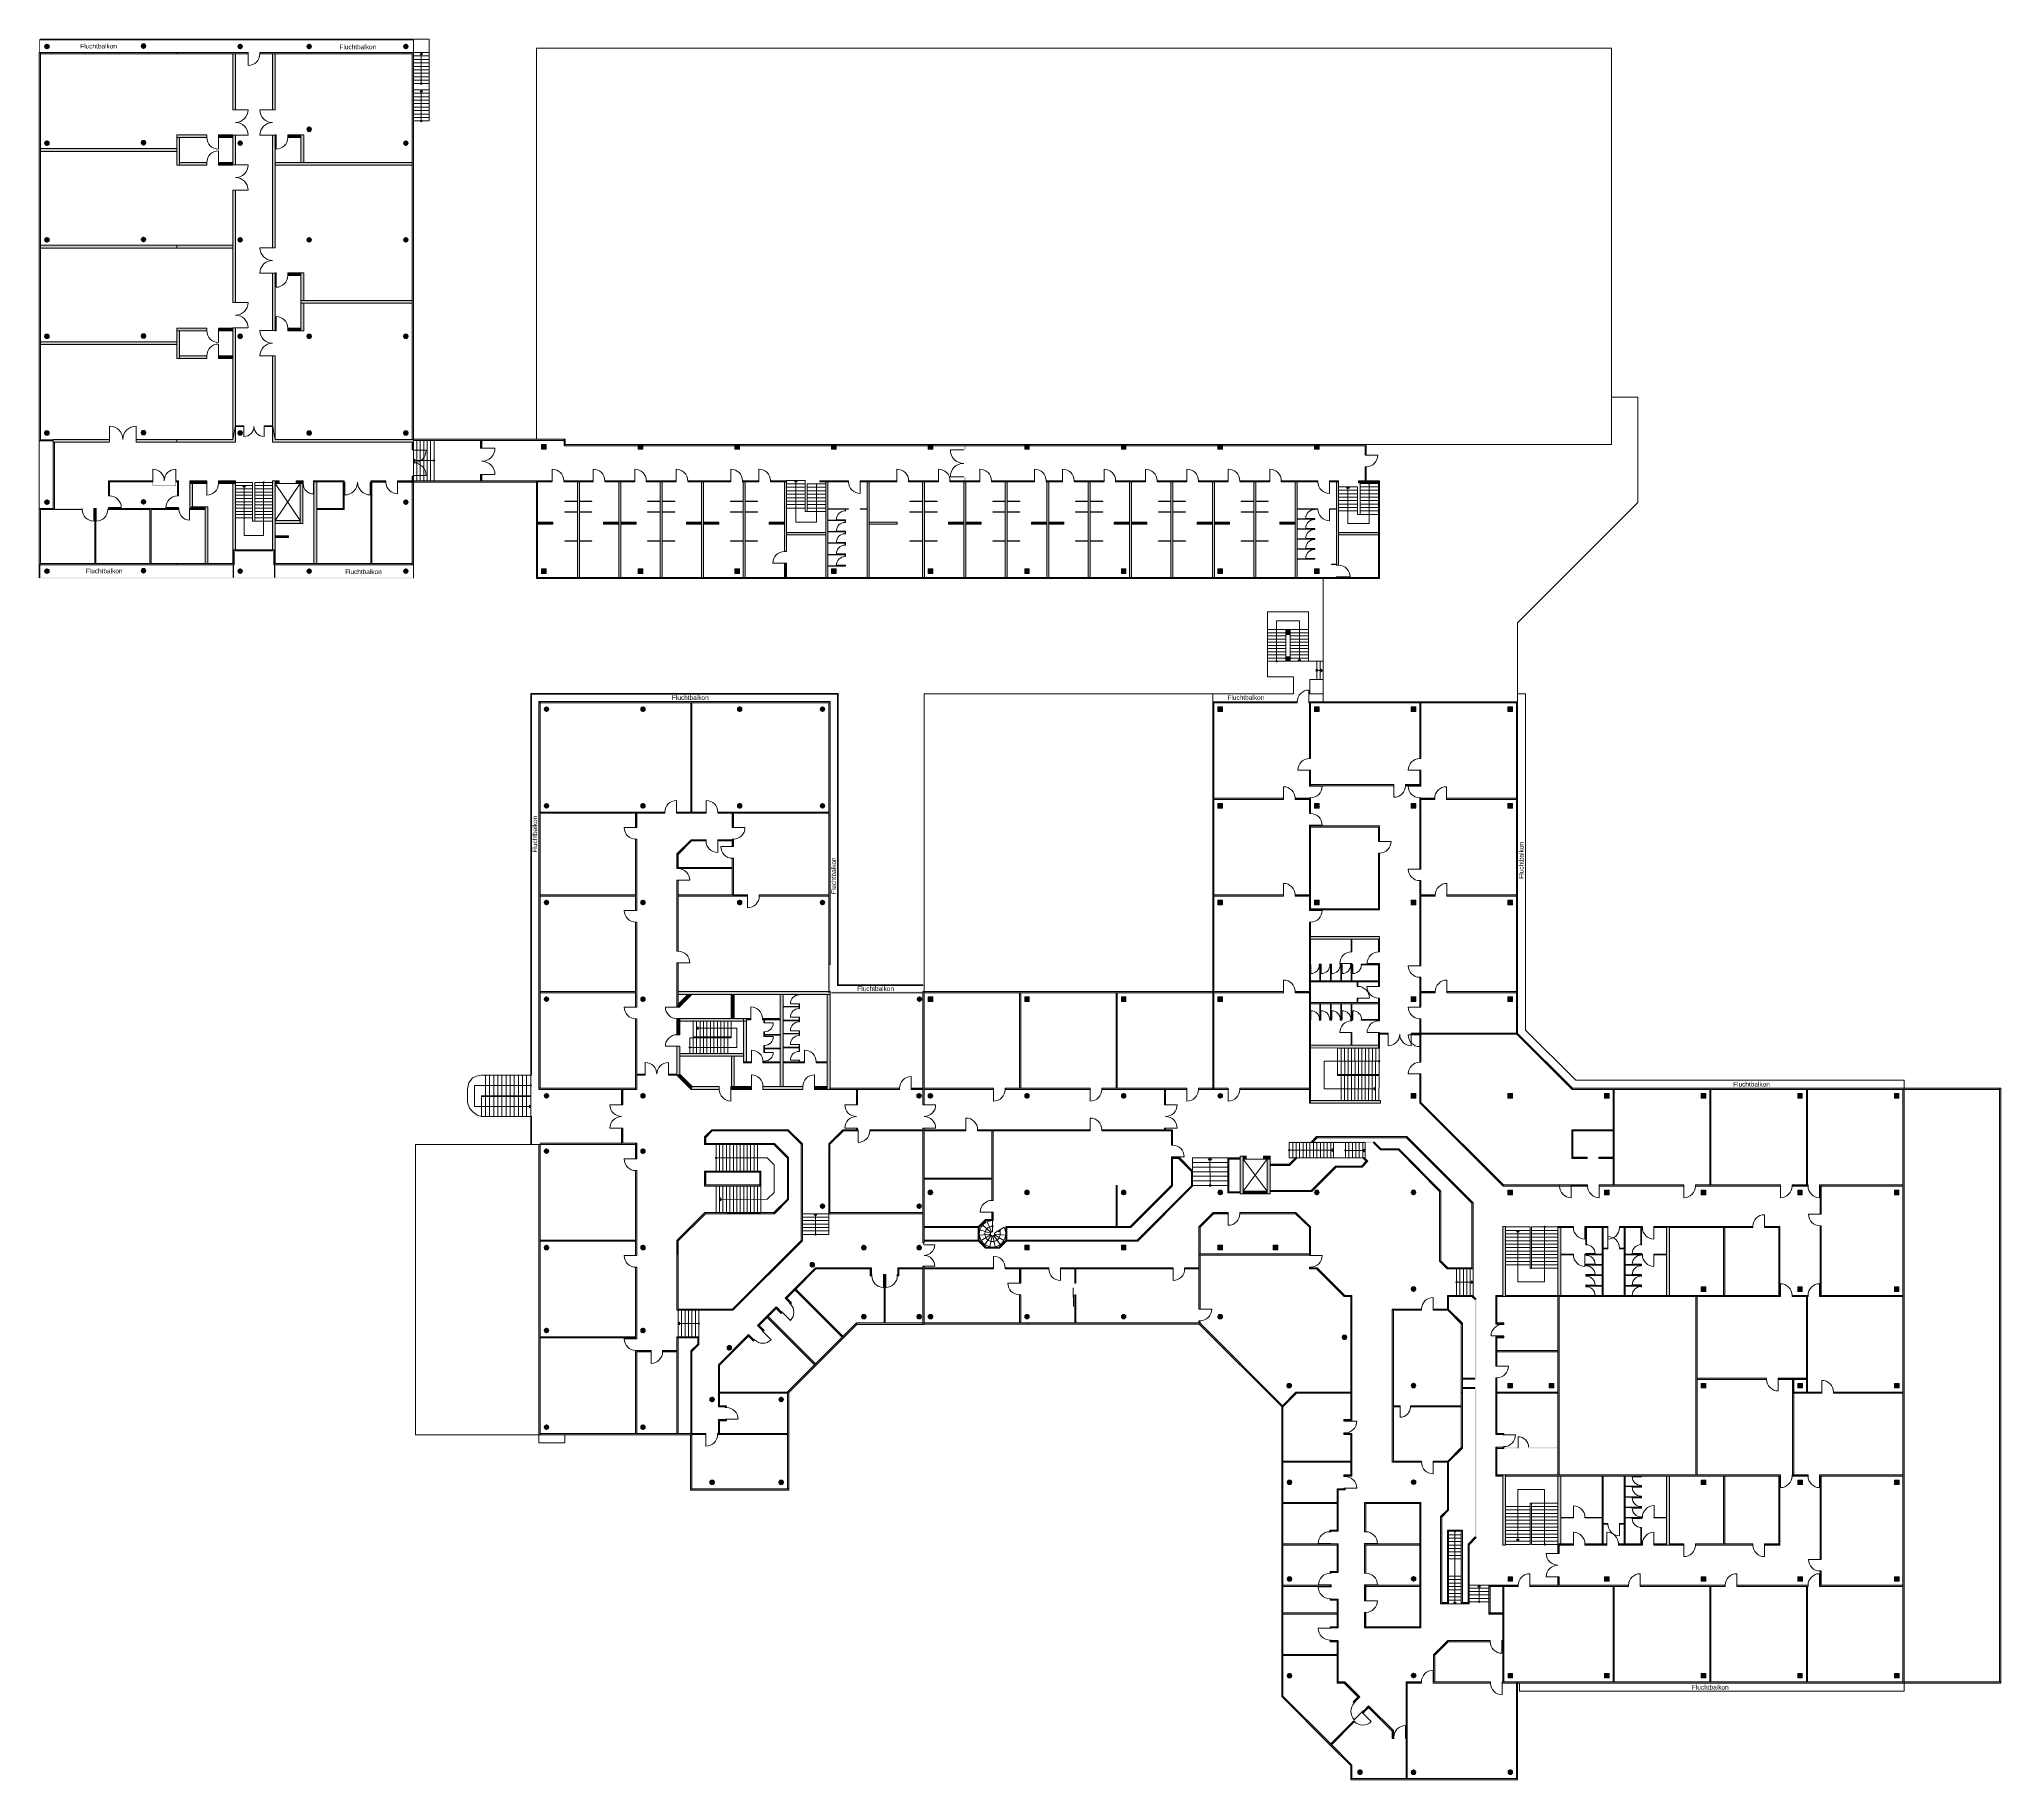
# Model space of a CAD drawing. Header units: inches. Extents: x 33931 to 204452, y 8264 to 159539.
import ezdxf

# ---------------------------------------------------------------- set-up
doc = ezdxf.new("R2010")
doc.units = ezdxf.units.IN
doc.header["$LTSCALE"] = 200
doc.header["$MEASUREMENT"] = 0
for name, pattern in [('AUSGEZOGEN', [0]), ('Standardmuster', [0]), ('VERDECKT2_S2', [0.54, 0.4, -0.14]), ('Volllinie', [0])]:
    doc.linetypes.add(name, pattern=pattern)
doc.layers.add('Grundebene', color=7, linetype='Continuous')
doc.styles.add('ARIAL', font='arial.ttf', dxfattribs={"height": 0.2})

# ---------------------------------------------------------------- blocks, each defined once
blk = doc.blocks.new('COMPLEXOBJECT_0-3403')
at = {"layer": 'Grundebene', "color": 18, "linetype": 'AUSGEZOGEN', "lineweight": 13, "true_color": 0x000000}
for points in [[(154086.171265, 16663.75), (154086.171265, 16763.75), (152750.957605, 16763.75), (152751.024065, 16663.75), (154086.171265, 16663.75)], [(160095.957615, 16763.75), (155115.743965, 16763.75), (155115.743965, 16663.75), (160095.957615, 16663.75), (160095.957615, 16763.75)], [(161105.957615, 16663.75), (195950.957615, 16663.75), (195950.957615, 16763.75), (161105.957615, 16763.75), (161105.957615, 16663.75)]]:
    blk.add_lwpolyline(points, dxfattribs=at)
blk = doc.blocks.new('COMPLEXOBJECT_1-340B')
at = {"layer": 'Grundebene', "true_color": 0x000000, "transparency": 33554687}
blk.add_hatch(color=18, dxfattribs=at).paths.add_polyline_path([(161401, 34764), (185296, 34764), (185296, 34664), (161401, 34664)], flags=0)
at = {"layer": 'Grundebene', "color": 18, "linetype": 'AUSGEZOGEN', "lineweight": 13, "true_color": 0x000000}
for points in [[(185296, 34764), (161401, 34764), (161401, 34664), (185296, 34664), (185296, 34764)], [(186306, 34764), (186306, 34664), (187696, 34664), (187696, 34764), (186306, 34764)], [(188706, 34764), (188706, 34664), (195951, 34664), (195951, 34764), (188706, 34764)]]:
    blk.add_lwpolyline(points, dxfattribs=at)
blk = doc.blocks.new('COMPLEXOBJECT_2-3416')
at = {"layer": 'Grundebene', "color": 18, "linetype": 'AUSGEZOGEN', "lineweight": 13, "true_color": 0x000000}
for points in [[(185295.957615, 50363.75), (173225.957615, 50363.75), (173225.957615, 50352.29319), (173175.957615, 50352.29319), (173175.957615, 50363.75), (171800.876285, 50363.75), (171800.876185, 50363.55876), (171700.876185, 50363.58387), (171700.876265, 50363.75), (169900.876195, 50363.75), (169900.876185, 50363.58387), (169800.876185, 50363.58387), (169800.876195, 50363.75), (168425.957615, 50363.75), (168425.957615, 50352.29319), (168375.957615, 50352.29319), (168375.957615, 50363.75), (161400.957615, 50363.75), (161400.957615, 50263.75), (165950.957615, 50263.75), (165950.957615, 50313.75), (166050.957615, 50313.75), (166050.957615, 50263.75), (185295.957615, 50263.75), (185295.957615, 50363.75)], [(187695.957615, 50363.75), (186305.957615, 50363.75), (186305.957615, 50263.75), (187695.957615, 50263.75), (187695.957615, 50363.75)], [(195950.957615, 50363.75), (188705.957615, 50363.75), (188705.957615, 50263.75), (195950.957615, 50263.75), (195950.957615, 50363.75)]]:
    blk.add_lwpolyline(points, dxfattribs=at)
blk = doc.blocks.new('COMPLEXOBJECT_3-341B')
at = {"layer": 'Grundebene', "color": 18, "linetype": 'AUSGEZOGEN', "lineweight": 13, "true_color": 0x000000}
for points in [[(54210.957615, 158263.75), (54210.957615, 153413.75), (54450.957615, 153413.75), (54450.957615, 158263.75), (54210.957615, 158263.75)], [(54450.957615, 141413.75), (54450.957615, 151213.75), (54210.957615, 151213.75), (54210.957615, 141413.75), (54450.957615, 141413.75)], [(54450.957615, 134213.75), (54450.957615, 139213.75), (54210.957615, 139213.75), (54210.957615, 134213.75), (54450.957615, 134213.75)], [(54450.957615, 124763.75), (54450.957615, 132013.75), (54210.957615, 132013.75), (54210.957615, 125938.75), (54450.957615, 124763.75)]]:
    blk.add_lwpolyline(points, dxfattribs=at)
blk = doc.blocks.new('COMPLEXOBJECT_4-3421')
at = {"layer": 'Grundebene', "color": 18, "linetype": 'AUSGEZOGEN', "lineweight": 13, "true_color": 0x000000}
for points in [[(50750.957615, 158263.75), (50750.957615, 153413.75), (50990.957615, 153413.75), (50990.957615, 158263.75), (50750.957615, 158263.75)], [(50750.957615, 148613.75), (50990.957615, 148613.75), (50990.957615, 151213.75), (50750.957615, 151213.75), (50750.957615, 148613.75)], [(50750.957615, 146413.75), (50750.957615, 136663.75), (50990.957615, 136663.75), (50990.957615, 146413.75), (50750.957615, 146413.75)], [(50750.957615, 134463.75), (50750.957615, 124763.75), (50990.957615, 125938.75), (50990.957615, 134463.75), (50750.957615, 134463.75)]]:
    blk.add_lwpolyline(points, dxfattribs=at)
blk = doc.blocks.new('COMPLEXOBJECT_5-3427')
at = {"layer": 'Grundebene', "color": 18, "linetype": 'AUSGEZOGEN', "lineweight": 13, "true_color": 0x000000}
for points in [[(136050.957615, 101863.75), (143295.957615, 101863.75), (143295.957615, 101963.75), (136050.957615, 101963.75), (136050.957615, 101863.75)], [(162450.957615, 101963.75), (144305.957615, 101963.75), (144305.957615, 101863.75), (162450.957615, 101863.75), (162450.957615, 101963.75)]]:
    blk.add_lwpolyline(points, dxfattribs=at)
blk = doc.blocks.new('COMPLEXOBJECT_6-342E')
at = {"layer": 'Grundebene', "color": 18, "linetype": 'AUSGEZOGEN', "lineweight": 13, "true_color": 0x000000}
for points in [[(144350.957615, 97018.75), (144450.957615, 97018.75), (144450.957615, 101863.75), (144350.957615, 101863.75), (144350.957615, 97018.75)], [(144350.957615, 96008.75), (144350.957615, 94618.75), (144450.957615, 94618.75), (144450.957615, 96008.75), (144350.957615, 96008.75)], [(144350.957615, 93608.75), (144350.957615, 92243.75), (144450.957615, 92243.75), (144450.957615, 93608.75), (144350.957615, 93608.75)], [(144350.957615, 83818.75), (144450.957615, 83818.75), (144450.957615, 91233.75), (144350.957615, 91233.75), (144350.957615, 83818.75)], [(144350.957615, 82808.75), (144350.957615, 67063.75), (144450.957615, 67063.75), (144450.957615, 82808.75), (144350.957615, 82808.75)]]:
    blk.add_lwpolyline(points, dxfattribs=at)
blk = doc.blocks.new('COMPLEXOBJECT_7-344E')
at = {"layer": 'Grundebene', "color": 18, "linetype": 'AUSGEZOGEN', "lineweight": 13, "true_color": 0x000000}
for points in [[(62850.957615, 121043.75), (64070.957615, 121043.75), (64070.957615, 121163.75), (62850.957615, 121163.75), (62850.957615, 121043.75)], [(66350.957615, 121163.75), (65080.957615, 121163.75), (65080.957615, 121043.75), (66350.957615, 121043.75), (66350.957615, 121163.75)], [(66470.957615, 121043.75), (77150.957615, 121043.75), (77150.957615, 121163.75), (66470.957615, 121163.75), (66470.957615, 121043.75)]]:
    blk.add_lwpolyline(points, dxfattribs=at)
blk = doc.blocks.new('COMPLEXOBJECT_8-3453')
at = {"layer": 'Grundebene', "color": 18, "linetype": 'AUSGEZOGEN', "lineweight": 13, "true_color": 0x000000}
for points in [[(146713.457615, 121063.75), (146713.457615, 113818.75), (146888.457615, 113818.75), (146888.457615, 121063.75), (146713.457615, 121063.75)], [(146888.457615, 112763.75), (146888.457615, 112808.75), (146713.457615, 112808.75), (146713.457615, 112763.75), (146888.457615, 112763.75)]]:
    blk.add_lwpolyline(points, dxfattribs=at)
blk = doc.blocks.new('COMPLEXOBJECT_10-345D')
at = {"layer": 'Grundebene', "color": 18, "linetype": 'AUSGEZOGEN', "lineweight": 13, "true_color": 0x000000}
for points in [[(77470.957615, 92263.75), (88315.957615, 92263.75), (88315.957615, 92363.75), (77470.957615, 92363.75), (77470.957615, 92263.75)], [(89325.957615, 92263.75), (91915.957615, 92263.75), (91915.957615, 92363.75), (89325.957615, 92363.75), (89325.957615, 92263.75)], [(92925.957615, 92263.75), (102570.957615, 92263.75), (102570.957615, 92363.75), (92925.957615, 92363.75), (92925.957615, 92263.75)]]:
    blk.add_lwpolyline(points, dxfattribs=at)
blk = doc.blocks.new('COMPLEXOBJECT_11-3462')
at = {"layer": 'Grundebene', "color": 18, "linetype": 'AUSGEZOGEN', "lineweight": 13, "true_color": 0x000000}
for points in [[(98713.457615, 121063.75), (98713.457615, 115018.75), (98888.457615, 115018.75), (98888.457615, 121063.75), (98713.457615, 121063.75)], [(98888.457615, 112763.75), (98888.457615, 114008.75), (98713.457615, 114008.75), (98713.457615, 112763.75), (98888.457615, 112763.75)]]:
    blk.add_lwpolyline(points, dxfattribs=at)
blk = doc.blocks.new('COMPLEXOBJECT_13-3466')
at = {"layer": 'Grundebene', "color": 18, "linetype": 'AUSGEZOGEN', "lineweight": 13, "true_color": 0x000000}
for points in [[(110750.957615, 76763.75), (110750.957615, 66918.75), (110850.957615, 66918.75), (110850.957615, 76763.75), (110750.957615, 76763.75)], [(110750.957615, 64908.75), (110750.957615, 54918.75), (110850.957615, 54918.75), (110850.957615, 64908.75), (110750.957615, 64908.75)], [(110850.957615, 47863.75), (110850.957615, 52908.75), (110750.957615, 52908.75), (110750.957615, 47863.75), (110850.957615, 47863.75)]]:
    blk.add_lwpolyline(points, dxfattribs=at)
blk = doc.blocks.new('COMPLEXOBJECT_14-346B')
at = {"layer": 'Grundebene', "color": 18, "linetype": 'AUSGEZOGEN', "lineweight": 13, "true_color": 0x000000}
for points in [[(116895.957615, 52763.75), (110850.957615, 52763.75), (110850.957615, 52663.75), (116895.957615, 52663.75), (116895.957615, 52763.75)], [(117905.957615, 52663.75), (121695.957615, 52663.75), (121695.957615, 52763.75), (117905.957615, 52763.75), (117905.957615, 52663.75)], [(132495.957615, 52763.75), (122705.957615, 52763.75), (122705.957615, 52663.75), (132495.957615, 52663.75), (132495.957615, 52763.75)], [(134750.957615, 52763.75), (133505.957615, 52763.75), (133505.957615, 52663.75), (134750.957615, 52663.75), (134750.957615, 52763.75)]]:
    blk.add_lwpolyline(points, dxfattribs=at)
blk = doc.blocks.new('COMPLEXOBJECT_15-3471')
at = {"layer": 'Grundebene', "color": 18, "linetype": 'AUSGEZOGEN', "lineweight": 13, "true_color": 0x000000}
for points in [[(110850.957615, 64663.75), (114495.957615, 64663.75), (114495.957615, 64763.75), (110850.957615, 64763.75), (110850.957615, 64663.75)], [(115505.957615, 64663.75), (125295.957615, 64663.75), (125295.957615, 64763.75), (115505.957615, 64763.75), (115505.957615, 64663.75)], [(126305.957615, 64663.75), (132450.957615, 64663.75), (132450.957615, 64763.75), (126305.957615, 64763.75), (126305.957615, 64663.75)]]:
    blk.add_lwpolyline(points, dxfattribs=at)
blk = doc.blocks.new('COMPLEXOBJECT_16-3476')
at = {"layer": 'Grundebene', "color": 18, "linetype": 'AUSGEZOGEN', "lineweight": 13, "true_color": 0x000000}
for points in [[(162495.957615, 25162.33657), (161150.957615, 25162.33657), (161150.957615, 25062.33657), (162495.957615, 25062.33657), (162495.957615, 25162.33657)], [(163505.957615, 25062.33657), (172095.957615, 25062.33657), (172095.957615, 25162.33657), (163505.957615, 25162.33657), (163505.957615, 25062.33657)], [(180495.957615, 25162.33657), (173105.957615, 25162.33657), (173105.957615, 25062.33657), (180495.957615, 25062.33657), (180495.957615, 25162.33657)], [(181505.957615, 25062.33657), (187695.957615, 25062.33657), (187695.957615, 25162.33657), (181505.957615, 25162.33657), (181505.957615, 25062.33657)], [(195950.957615, 25162.33657), (188705.957615, 25162.33657), (188705.957615, 25062.33657), (195950.957615, 25062.33657), (195950.957615, 25162.33657)]]:
    blk.add_lwpolyline(points, dxfattribs=at)
blk = doc.blocks.new('COMPLEXOBJECT_17-347E')
at = {"layer": 'Grundebene', "color": 18, "linetype": 'AUSGEZOGEN', "lineweight": 13, "true_color": 0x000000}
for points in [[(85770.957615, 92263.75), (85770.957615, 91018.75), (85870.957615, 91018.75), (85870.957615, 92263.75), (85770.957615, 92263.75)], [(85770.957615, 90008.75), (85770.957615, 83818.75), (85870.957615, 83818.75), (85870.957615, 90008.75), (85770.957615, 90008.75)], [(85770.957615, 82808.75), (85770.957615, 75418.75), (85870.957615, 75418.75), (85870.957615, 82808.75), (85770.957615, 82808.75)], [(85770.957615, 74408.75), (85770.957615, 68243.75), (85870.957615, 68243.75), (85870.957615, 74408.75), (85770.957615, 74408.75)]]:
    blk.add_lwpolyline(points, dxfattribs=at)
blk = doc.blocks.new('COMPLEXOBJECT_18-3484')
at = {"layer": 'Grundebene', "color": 18, "linetype": 'AUSGEZOGEN', "lineweight": 13, "true_color": 0x000000}
for points in [[(85770.957615, 63583.75), (85770.957615, 62218.75), (85870.957615, 62218.75), (85870.957615, 63583.75), (85770.957615, 63583.75)], [(85770.957615, 61208.75), (85770.957615, 53818.75), (85870.957615, 53818.75), (85870.957615, 61208.75), (85770.957615, 61208.75)], [(85770.957615, 52808.75), (85770.957615, 46593.75), (85870.957615, 46593.75), (85870.957615, 52808.75), (85770.957615, 52808.75)], [(85770.957615, 45583.75), (85770.957615, 38363.75), (85870.957615, 38363.75), (85870.957615, 45583.75), (85770.957615, 45583.75)]]:
    blk.add_lwpolyline(points, dxfattribs=at)
blk = doc.blocks.new('COMPLEXOBJECT_19-348A')
at = {"layer": 'Grundebene', "color": 18, "linetype": 'AUSGEZOGEN', "lineweight": 13, "true_color": 0x000000}
for points in [[(110850.957615, 68263.75), (116895.957615, 68263.75), (116895.957615, 68363.75), (110850.957615, 68363.75), (110850.957615, 68263.75)], [(117905.957615, 68263.75), (125295.957615, 68263.75), (125295.957615, 68363.75), (117905.957615, 68363.75), (117905.957615, 68263.75)], [(126305.957615, 68263.75), (133695.957615, 68263.75), (133695.957615, 68363.75), (126305.957615, 68363.75), (126305.957615, 68263.75)], [(137295.957615, 68363.75), (134705.957615, 68363.75), (134705.957615, 68263.75), (137295.957615, 68263.75), (137295.957615, 68363.75)], [(138305.957615, 68263.75), (144350.957615, 68263.75), (144350.957615, 68363.75), (138305.957615, 68363.75), (138305.957615, 68263.75)]]:
    blk.add_lwpolyline(points, dxfattribs=at)
blk = doc.blocks.new('COMPLEXOBJECT_20-3491')
at = {"layer": 'Grundebene', "color": 18, "linetype": 'AUSGEZOGEN', "lineweight": 13, "true_color": 0x000000}
for points in [[(161180.246935, 59863.75), (166095.957615, 59863.75), (166095.957615, 59963.75), (161221.668295, 59963.75), (161180.246935, 59863.75)], [(168533.102275, 59963.75), (167105.957615, 59963.75), (167105.957615, 59863.75), (168533.102275, 59863.75), (168533.102275, 59963.75)], [(176895.957615, 59963.75), (169543.102275, 59963.75), (169543.102275, 59863.75), (176895.957615, 59863.75), (176895.957615, 59963.75)], [(185295.957615, 59963.75), (177905.957615, 59963.75), (177905.957615, 59863.75), (185295.957615, 59863.75), (185295.957615, 59963.75)], [(186305.957615, 59863.75), (187695.957615, 59863.75), (187695.957615, 59963.75), (186305.957615, 59963.75), (186305.957615, 59863.75)], [(195950.957615, 59963.75), (188705.957615, 59963.75), (188705.957615, 59863.75), (195950.957615, 59863.75), (195950.957615, 59963.75)]]:
    blk.add_lwpolyline(points, dxfattribs=at)
blk = doc.blocks.new('COMPLEXOBJECT_21-3499')
at = {"layer": 'Grundebene', "color": 18, "linetype": 'AUSGEZOGEN', "lineweight": 13, "true_color": 0x000000}
for points in [[(153950.957615, 101863.75), (153950.957615, 97018.75), (154050.957615, 97018.75), (154050.957615, 101863.75), (153950.957615, 101863.75)], [(153950.957615, 96008.75), (153950.957615, 94618.75), (154050.957615, 94618.75), (154050.957615, 96008.75), (153950.957615, 96008.75)], [(153950.957615, 93608.75), (153950.957615, 87418.75), (154050.957615, 87418.75), (154050.957615, 93608.75), (153950.957615, 93608.75)], [(153950.957615, 86408.75), (153950.957615, 79018.75), (154050.957615, 79018.75), (154050.957615, 86408.75), (153950.957615, 86408.75)], [(154050.957615, 75418.75), (154050.957615, 78008.75), (153950.957615, 78008.75), (153950.957615, 75418.75), (154050.957615, 75418.75)], [(153950.957615, 74408.75), (153950.957615, 72993.75), (154050.957615, 72993.75), (154050.957615, 74408.75), (153950.957615, 74408.75)], [(153950.957615, 71983.75), (153950.957615, 70618.75), (154050.957615, 70618.75), (154050.957615, 71983.75), (153950.957615, 71983.75)], [(154050.957615, 67134.46068), (154050.957615, 69608.75), (153950.957615, 69608.75), (153950.957615, 67093.03932), (154050.957615, 67134.46068)]]:
    blk.add_lwpolyline(points, dxfattribs=at)
blk = doc.blocks.new('COMPLEXOBJECT_22-34A4')
at = {"layer": 'Grundebene', "color": 18, "linetype": 'AUSGEZOGEN', "lineweight": 13, "true_color": 0x000000}
for points in [[(188750.957615, 34663.75), (188750.957615, 27418.75), (188850.957615, 27418.75), (188850.957615, 34663.75), (188750.957615, 34663.75)], [(188850.957615, 25162.33657), (188850.957615, 26408.75), (188750.957615, 26408.75), (188750.957615, 25162.33657), (188850.957615, 25162.33657)]]:
    blk.add_lwpolyline(points, dxfattribs=at)
blk = doc.blocks.new('COMPLEXOBJECT_23-34A8')
at = {"layer": 'Grundebene', "color": 18, "linetype": 'AUSGEZOGEN', "lineweight": 13, "true_color": 0x000000}
for points in [[(144450.957615, 94663.75), (151695.957615, 94663.75), (151695.957615, 94763.75), (144450.957615, 94763.75), (144450.957615, 94663.75)], [(153950.957615, 94763.75), (152705.957615, 94763.75), (152705.957615, 94663.75), (153950.957615, 94663.75), (153950.957615, 94763.75)]]:
    blk.add_lwpolyline(points, dxfattribs=at)
blk = doc.blocks.new('COMPLEXOBJECT_24-34AC')
at = {"layer": 'Grundebene', "color": 18, "linetype": 'AUSGEZOGEN', "lineweight": 13, "true_color": 0x000000}
for p, q in [((48495.957615, 134433.75), (45880.957615, 134433.75)), ((45880.957615, 134433.75), (45880.957615, 134193.75))]:
    blk.add_line(p, q, dxfattribs=at)
for points in [[(45880.957615, 134193.75), (48495.957615, 134193.75), (48495.957615, 134433.75)], [(50750.957615, 134433.75), (49505.957615, 134433.75), (49505.957615, 134193.75), (50750.957615, 134193.75), (50750.957615, 134433.75)]]:
    blk.add_lwpolyline(points, dxfattribs=at)
blk = doc.blocks.new('COMPLEXOBJECT_25-34B2')
at = {"layer": 'Grundebene', "color": 18, "linetype": 'AUSGEZOGEN', "lineweight": 13, "true_color": 0x000000}
for p, q in [((48495.957615, 151233.75), (45880.957615, 151233.75)), ((45880.957615, 151233.75), (45880.957615, 150993.75))]:
    blk.add_line(p, q, dxfattribs=at)
for points in [[(45880.957615, 150993.75), (48495.957615, 150993.75), (48495.957615, 151233.75)], [(50750.957615, 151233.75), (49505.957615, 151233.75), (49505.957615, 150993.75), (50750.957615, 150993.75), (50750.957615, 151233.75)]]:
    blk.add_lwpolyline(points, dxfattribs=at)
blk = doc.blocks.new('COMPLEXOBJECT_26-34B8')
at = {"layer": 'Grundebene', "color": 18, "linetype": 'AUSGEZOGEN', "lineweight": 13, "true_color": 0x000000}
for points in [[(89620.957615, 75423.75), (89620.957615, 75462.2033), (89370.957615, 75565.2967), (89370.957615, 75423.75), (89620.957615, 75423.75)], [(89370.957615, 74423.75), (89370.957615, 73018.75), (89620.957615, 73018.75), (89620.957615, 74423.75), (89370.957615, 74423.75)], [(89620.957615, 69596.59271), (89620.957615, 72008.75), (89370.957615, 72008.75), (89370.957615, 69493.03932), (89620.957615, 69596.59271)]]:
    blk.add_lwpolyline(points, dxfattribs=at)
blk = doc.blocks.new('COMPLEXOBJECT_27-34BD')
at = {"layer": 'Grundebene', "color": 18, "linetype": 'AUSGEZOGEN', "lineweight": 13, "true_color": 0x000000}
for points in [[(154050.957615, 93463.75), (155245.957615, 93463.75), (155245.957615, 93563.75), (154050.957615, 93563.75), (154050.957615, 93463.75)], [(156255.957615, 93463.75), (162350.957615, 93463.75), (162350.957615, 93563.75), (156255.957615, 93563.75), (156255.957615, 93463.75)]]:
    blk.add_lwpolyline(points, dxfattribs=at)
blk = doc.blocks.new('COMPLEXOBJECT_28-34C1')
at = {"layer": 'Grundebene', "color": 18, "linetype": 'AUSGEZOGEN', "lineweight": 13, "true_color": 0x000000}
for points in [[(142095.957615, 93563.75013), (136050.957615, 93563.75), (136050.957615, 93463.74965), (142095.957615, 93463.74978), (142095.957615, 93563.75013)], [(144350.957615, 93563.75018), (143105.957615, 93563.75015), (143105.957615, 93463.7498), (144350.957615, 93463.74983), (144350.957615, 93563.75018)]]:
    blk.add_lwpolyline(points, dxfattribs=at)
blk = doc.blocks.new('COMPLEXOBJECT_29-34C5')
at = {"layer": 'Grundebene', "color": 18, "linetype": 'AUSGEZOGEN', "lineweight": 13, "true_color": 0x000000}
for points in [[(142095.957615, 85163.75018), (136050.957615, 85163.75018), (136050.957615, 85063.74983), (142095.957615, 85063.74983), (142095.957615, 85163.75018)], [(144350.957615, 85163.75018), (143105.957615, 85163.75018), (143105.957615, 85063.74983), (144350.957615, 85063.74983), (144350.957615, 85163.75018)]]:
    blk.add_lwpolyline(points, dxfattribs=at)
blk = doc.blocks.new('COMPLEXOBJECT_30-34C9')
at = {"layer": 'Grundebene', "color": 18, "linetype": 'AUSGEZOGEN', "lineweight": 13, "true_color": 0x000000}
for points in [[(184095.957615, 43163.75), (178050.957615, 43163.75), (178050.957615, 43063.75), (184095.957615, 43063.75), (184095.957615, 43163.75)], [(186350.957615, 43163.75), (185105.957615, 43163.75), (185105.957615, 43063.75), (186350.957615, 43063.75), (186350.957615, 43163.75)]]:
    blk.add_lwpolyline(points, dxfattribs=at)
blk = doc.blocks.new('COMPLEXOBJECT_31-34CD')
at = {"layer": 'Grundebene', "color": 18, "linetype": 'AUSGEZOGEN', "lineweight": 13, "true_color": 0x000000}
for points in [[(154050.957615, 85063.75), (155295.957615, 85063.75), (155295.957615, 85163.75), (154050.957615, 85163.75), (154050.957615, 85063.75)], [(156305.957615, 85063.75), (162350.957615, 85063.75), (162350.957615, 85163.75), (156305.957615, 85163.75), (156305.957615, 85063.75)]]:
    blk.add_lwpolyline(points, dxfattribs=at)
blk = doc.blocks.new('COMPLEXOBJECT_32-34D1')
at = {"layer": 'Grundebene', "color": 18, "linetype": 'AUSGEZOGEN', "lineweight": 13, "true_color": 0x000000}
for points in [[(187650.957615, 41863.75), (188895.957615, 41863.75), (188895.957615, 41963.75), (187650.957615, 41963.75), (187650.957615, 41863.75)], [(189905.957615, 41863.75), (195950.957615, 41863.75), (195950.957615, 41963.75), (189905.957615, 41963.75), (189905.957615, 41863.75)]]:
    blk.add_lwpolyline(points, dxfattribs=at)
blk = doc.blocks.new('COMPLEXOBJECT_33-34D5')
at = {"layer": 'Grundebene', "color": 18, "linetype": 'AUSGEZOGEN', "lineweight": 13, "true_color": 0x000000}
for points in [[(108715.957615, 68363.75), (102670.957615, 68363.75), (102670.957615, 68263.75), (108715.957615, 68263.75), (108715.957615, 68363.75)], [(110750.957615, 68363.75), (109725.957615, 68363.75), (109725.957615, 68263.75), (110750.957615, 68263.75), (110750.957615, 68363.75)]]:
    blk.add_lwpolyline(points, dxfattribs=at)
blk = doc.blocks.new('COMPLEXOBJECT_34-34D9')
at = {"layer": 'Grundebene', "color": 18, "linetype": 'AUSGEZOGEN', "lineweight": 13, "true_color": 0x000000}
for points in [[(116750.957615, 64663.75), (116750.957615, 58618.75), (116850.957615, 58618.75), (116850.957615, 64663.75), (116750.957615, 64663.75)], [(116750.957615, 56863.75), (116850.957615, 56863.75), (116850.957615, 57608.75), (116750.957615, 57608.75), (116750.957615, 56863.75)]]:
    blk.add_lwpolyline(points, dxfattribs=at)
blk = doc.blocks.new('COMPLEXOBJECT_35-34DD')
at = {"layer": 'Grundebene', "color": 18, "linetype": 'AUSGEZOGEN', "lineweight": 13, "true_color": 0x000000}
for points in [[(154050.957615, 76663.75), (155295.957615, 76663.75), (155295.957615, 76763.75), (154050.957615, 76763.75), (154050.957615, 76663.75)], [(156305.957615, 76663.75), (162350.957615, 76663.75), (162350.957615, 76763.75), (156305.957615, 76763.75), (156305.957615, 76663.75)]]:
    blk.add_lwpolyline(points, dxfattribs=at)
blk = doc.blocks.new('COMPLEXOBJECT_36-34E1')
at = {"layer": 'Grundebene', "color": 18, "linetype": 'AUSGEZOGEN', "lineweight": 13, "true_color": 0x000000}
for points in [[(142095.957615, 76763.75), (136050.957615, 76763.75), (136050.957615, 76663.75), (142095.957615, 76663.75), (142095.957615, 76763.75)], [(144350.957615, 76763.75), (143105.957615, 76763.75), (143105.957615, 76663.75), (144350.957615, 76663.75), (144350.957615, 76763.75)]]:
    blk.add_lwpolyline(points, dxfattribs=at)
blk = doc.blocks.new('COMPLEXOBJECT_37-34E5')
at = {"layer": 'Grundebene', "color": 18, "linetype": 'AUSGEZOGEN', "lineweight": 13, "true_color": 0x000000}
for points in [[(188750.957615, 59863.75), (188750.957615, 57418.75), (188850.957615, 57418.75), (188850.957615, 59863.75), (188750.957615, 59863.75)], [(188750.957615, 56408.75), (188750.957615, 50363.75), (188850.957615, 50363.75), (188850.957615, 56408.75), (188750.957615, 56408.75)]]:
    blk.add_lwpolyline(points, dxfattribs=at)
blk = doc.blocks.new('COMPLEXOBJECT_38-34E9')
at = {"layer": 'Grundebene', "color": 18, "linetype": 'AUSGEZOGEN', "lineweight": 13, "true_color": 0x000000}
for points in [[(46120.957615, 148593.75), (48495.957615, 148593.75), (48495.957615, 148833.75), (46120.957615, 148833.75), (46120.957615, 148593.75)], [(50750.957615, 148593.75), (50750.957615, 148833.75), (49505.957615, 148833.75), (49505.957615, 148593.75), (50750.957615, 148593.75)]]:
    blk.add_lwpolyline(points, dxfattribs=at)
blk = doc.blocks.new('COMPLEXOBJECT_39-34ED')
at = {"layer": 'Grundebene', "color": 18, "linetype": 'AUSGEZOGEN', "lineweight": 13, "true_color": 0x000000}
for points in [[(46120.957615, 131793.75), (48495.957615, 131793.75), (48495.957615, 132033.75), (46120.957615, 132033.75), (46120.957615, 131793.75)], [(50750.957615, 132033.75), (49505.957615, 132033.75), (49505.957615, 131793.75), (50750.957615, 131793.75), (50750.957615, 132033.75)]]:
    blk.add_lwpolyline(points, dxfattribs=at)
blk = doc.blocks.new('COMPLEXOBJECT_40-34F3')
at = {"layer": 'Grundebene', "color": 18, "linetype": 'AUSGEZOGEN', "lineweight": 13, "true_color": 0x000000}
for points in [[(165950.957615, 28663.75), (167295.957615, 28663.75), (167295.957615, 28763.75), (165950.957615, 28763.75), (165950.957615, 28663.75)], [(169797.993375, 28763.75), (168305.957615, 28763.75), (168305.957615, 28663.75), (169797.941145, 28663.75), (169797.993375, 28763.75)], [(169897.941155, 28663.75), (170213.918495, 28663.75), (170213.918495, 28763.75), (169900.957615, 28763.75), (169900.957615, 28747.68169), (169897.984995, 28747.68169), (169897.941155, 28663.75)], [(173295.957615, 28763.75), (171800.957615, 28763.75), (171800.957615, 28747.68169), (171700.957615, 28747.68169), (171700.957615, 28763.75), (171223.918495, 28763.75), (171223.918495, 28663.75), (173295.957615, 28663.75), (173295.957615, 28763.75)], [(175400.957615, 28763.75), (174305.957615, 28763.75), (174305.957615, 28663.75), (175400.957615, 28663.75), (175400.957615, 28763.75)], [(175650.957615, 28663.75), (176895.957615, 28663.75), (176895.957615, 28763.75), (175650.957615, 28763.75), (175650.957615, 28663.75)], [(177905.957615, 28663.75), (182907.789155, 28663.75), (182907.789155, 28763.75), (177905.957615, 28763.75), (177905.957615, 28663.75)], [(185150.957615, 28763.75), (183917.789155, 28763.75), (183917.789155, 28663.75), (185150.957615, 28663.75), (185150.957615, 28763.75)]]:
    blk.add_lwpolyline(points, dxfattribs=at)
blk = doc.blocks.new('COMPLEXOBJECT_41-34FE')
at = {"layer": 'Grundebene', "color": 18, "linetype": 'AUSGEZOGEN', "lineweight": 13, "true_color": 0x000000}
for points in [[(150351.024055, 91063.66781), (150351.006585, 89818.75046), (150451.018335, 89818.75), (150451.024075, 91063.66781), (150351.024055, 91063.66781)], [(150350.992405, 88808.75046), (150350.924415, 83963.66781), (150350.990875, 83863.66781), (150450.990895, 83863.66781), (150451.013685, 88808.75), (150350.992405, 88808.75046)]]:
    blk.add_lwpolyline(points, dxfattribs=at)
blk = doc.blocks.new('COMPLEXOBJECT_42-3502')
at = {"layer": 'Grundebene', "color": 18, "linetype": 'AUSGEZOGEN', "lineweight": 13, "true_color": 0x000000}
for points in [[(160650.957615, 44218.75), (160650.957615, 46763.75), (160550.957615, 46763.75), (160550.957615, 44218.75), (160650.957615, 44218.75)], [(160650.957615, 38263.75), (160650.957615, 43208.75), (160550.957615, 43208.75), (160550.957615, 38263.75), (160650.957615, 38263.75)]]:
    blk.add_lwpolyline(points, dxfattribs=at)
blk = doc.blocks.new('COMPLEXOBJECT_43-3506')
at = {"layer": 'Grundebene', "color": 18, "linetype": 'AUSGEZOGEN', "lineweight": 13, "true_color": 0x000000}
for points in [[(136021.668295, 57463.75), (137295.957615, 57463.75), (137295.957615, 57563.75), (135980.246935, 57563.75), (136021.668295, 57463.75)], [(143168.874005, 57563.75), (138305.957615, 57563.75), (138305.957615, 57463.75), (143128.693395, 57463.75), (143168.874005, 57563.75)]]:
    blk.add_lwpolyline(points, dxfattribs=at)
blk = doc.blocks.new('COMPLEXOBJECT_44-350A')
at = {"layer": 'Grundebene', "color": 18, "linetype": 'AUSGEZOGEN', "lineweight": 13, "true_color": 0x000000}
for points in [[(142050.928565, 22663.75024), (146750.957615, 22663.75), (146750.957615, 22763.75), (142050.928575, 22763.75024), (142050.928565, 22663.75024)], [(146850.857615, 22663.75), (146850.957615, 22663.75), (146850.957615, 22763.75), (146850.857615, 22763.75), (146850.857615, 22663.75)]]:
    blk.add_lwpolyline(points, dxfattribs=at)
blk = doc.blocks.new('COMPLEXOBJECT_45-350E')
at = {"layer": 'Grundebene', "color": 18, "linetype": 'AUSGEZOGEN', "lineweight": 13, "true_color": 0x000000}
for points in [[(105115.957615, 64763.75), (103799.957075, 64763.75), (103841.958155, 64663.75), (105115.957615, 64663.75), (105115.957615, 64763.75)], [(110750.957615, 64763.75), (106125.957615, 64763.75), (106125.957615, 64663.75), (110750.957615, 64663.75), (110750.957615, 64763.75)]]:
    blk.add_lwpolyline(points, dxfattribs=at)
blk = doc.blocks.new('COMPLEXOBJECT_46-351C')
at = {"layer": 'Grundebene', "color": 18, "linetype": 'AUSGEZOGEN', "lineweight": 13, "true_color": 0x000000}
for points in [[(78450.957615, 121163.75), (78450.957615, 121063.75), (78520.957615, 121063.75), (78520.957615, 121163.75), (78450.957615, 121163.75)], [(82095.957615, 121063.75), (82095.957615, 121163.75), (79530.957615, 121163.75), (79530.957615, 121063.75), (82095.957615, 121063.75)], [(83105.957615, 121163.75), (83105.957615, 121063.75), (85695.957615, 121063.75), (85695.957615, 121163.75), (83105.957615, 121163.75)], [(89295.957615, 121063.75), (89295.957615, 121163.75), (86705.957615, 121163.75), (86705.957615, 121063.75), (89295.957615, 121063.75)], [(94052.207615, 121163.75), (90305.957615, 121163.75), (90305.957615, 121063.75), (94052.207615, 121063.75), (94052.207615, 121163.75)], [(96495.957615, 121063.75), (96495.957615, 121163.75), (95062.207615, 121163.75), (95062.207615, 121063.75), (96495.957615, 121063.75)], [(98888.457615, 121163.75), (97505.957615, 121163.75), (97505.957615, 121063.75), (98888.457615, 121063.75), (98888.457615, 121163.75)]]:
    blk.add_lwpolyline(points, dxfattribs=at)
blk = doc.blocks.new('COMPLEXOBJECT_47-3525')
at = {"layer": 'Grundebene', "color": 18, "linetype": 'AUSGEZOGEN', "lineweight": 13, "true_color": 0x000000}
for points in [[(101800.957615, 121163.75), (101800.957615, 121063.75), (104295.957615, 121063.75), (104295.957615, 121163.75), (101800.957615, 121163.75)], [(108495.957615, 121063.75), (108495.957615, 121163.75), (105305.957615, 121163.75), (105305.957615, 121063.75), (108495.957615, 121063.75)], [(109505.957615, 121163.75), (109505.957615, 121063.75), (112095.957615, 121063.75), (112095.957615, 121163.75), (109505.957615, 121163.75)], [(115695.957615, 121063.75), (115695.957615, 121163.75), (113105.957615, 121163.75), (113105.957615, 121063.75), (115695.957615, 121063.75)], [(120452.207615, 121163.75), (116705.957615, 121163.75), (116705.957615, 121063.75), (120452.207615, 121063.75), (120452.207615, 121163.75)], [(122895.957615, 121063.75), (122895.957615, 121163.75), (121462.207615, 121163.75), (121462.207615, 121063.75), (122895.957615, 121063.75)], [(126495.957615, 121163.75), (123905.957615, 121163.75), (123905.957615, 121063.75), (126495.957615, 121063.75), (126495.957615, 121163.75)], [(130095.957615, 121063.75), (130095.957615, 121163.75), (127505.957615, 121163.75), (127505.957615, 121063.75), (130095.957615, 121063.75)], [(133695.957615, 121163.75), (131105.957615, 121163.75), (131105.957615, 121063.75), (133695.957615, 121063.75), (133695.957615, 121163.75)], [(137295.957615, 121063.75), (137295.957615, 121163.75), (134705.957615, 121163.75), (134705.957615, 121063.75), (137295.957615, 121063.75)], [(140895.957615, 121163.75), (138305.957615, 121163.75), (138305.957615, 121063.75), (140895.957615, 121063.75), (140895.957615, 121163.75)], [(145095.957615, 121063.75), (145095.957615, 121163.75), (141905.957615, 121163.75), (141905.957615, 121063.75), (145095.957615, 121063.75)], [(146888.457615, 121163.75), (146105.957615, 121163.75), (146105.957615, 121063.75), (146888.457615, 121063.75), (146888.457615, 121163.75)]]:
    blk.add_lwpolyline(points, dxfattribs=at)
blk = doc.blocks.new('COMPLEXOBJECT_48-3535')
at = {"layer": 'Grundebene', "color": 18, "linetype": 'AUSGEZOGEN', "lineweight": 13, "true_color": 0x000000}
for points in [[(160070.957615, 20363.75), (156380.246935, 20363.75), (156421.668295, 20263.75), (160070.957615, 20263.75), (160070.957615, 20363.75)], [(161150.957615, 20363.75), (161080.957615, 20363.75), (161080.957615, 20263.75), (161150.957615, 20263.75), (161150.957615, 20363.75)]]:
    blk.add_lwpolyline(points, dxfattribs=at)
blk = doc.blocks.new('COMPLEXOBJECT_49-3544')
at = {"layer": 'Grundebene', "color": 18, "linetype": 'AUSGEZOGEN', "lineweight": 13, "true_color": 0x000000}
for points in [[(47010.957615, 120923.75), (48495.957615, 120923.75), (48495.957615, 121163.75), (47010.957615, 121163.75), (47010.957615, 120923.75)], [(50990.957615, 120923.75), (50990.957615, 121163.75), (49505.957615, 121163.75), (49505.957615, 120923.75), (50990.957615, 120923.75)]]:
    blk.add_lwpolyline(points, dxfattribs=at)
blk = doc.blocks.new('COMPLEXOBJECT_50-354D')
at = {"layer": 'Grundebene', "color": 18, "linetype": 'AUSGEZOGEN', "lineweight": 13, "true_color": 0x000000}
for points in [[(149501.026875, 14684.3885), (149500.994325, 14684.42101), (149430.247535, 14613.75061), (149430.338815, 14613.65923), (149501.026875, 14684.3885)], [(149500.940645, 14542.98109), (151550.952805, 12490.75326), (151650.952805, 12536.74675), (149571.704375, 14613.78609), (149500.940645, 14542.98109)]]:
    blk.add_lwpolyline(points, dxfattribs=at)
blk = doc.blocks.new('COMPLEXOBJECT_51-3555')
at = {"layer": 'Grundebene', "color": 18, "linetype": 'AUSGEZOGEN', "lineweight": 13, "true_color": 0x000000}
for points in [[(149005.962965, 14189.46603), (148929.557145, 14113.06021), (149000.267825, 14042.34954), (149076.694255, 14118.77597), (149005.962965, 14189.46603)], [(149430.247535, 14613.75061), (149076.602935, 14260.10601), (149076.797395, 14259.91166), (149430.338815, 14613.65923), (149430.247535, 14613.75061)], [(148201.539305, 13385.04238), (146200.822455, 11384.32552), (146271.528435, 11313.61014), (148272.249985, 13314.3317), (148201.539305, 13385.04238)]]:
    blk.add_lwpolyline(points, dxfattribs=at)
blk = doc.blocks.new('COMPLEXOBJECT_52-355A')
at = {"layer": 'Grundebene', "color": 18, "linetype": 'AUSGEZOGEN', "lineweight": 13, "true_color": 0x000000}
for points in [[(54450.957615, 151233.75), (54450.957615, 150993.75), (54520.957615, 150993.75), (54520.957615, 151233.75), (54450.957615, 151233.75)], [(56680.957615, 151233.75), (55530.957615, 151233.75), (55530.957615, 150993.75), (56680.957615, 150993.75), (56680.957615, 151233.75)]]:
    blk.add_lwpolyline(points, dxfattribs=at)
blk = doc.blocks.new('COMPLEXOBJECT_53-355E')
at = {"layer": 'Grundebene', "color": 18, "linetype": 'AUSGEZOGEN', "lineweight": 13, "true_color": 0x000000}
for points in [[(54450.957615, 139233.75), (54450.957615, 138993.75), (54520.957615, 138993.75), (54520.957615, 139233.75), (54450.957615, 139233.75)], [(56680.957615, 139233.75), (55530.957615, 139233.75), (55530.957615, 138993.75), (56680.957615, 138993.75), (56680.957615, 139233.75)]]:
    blk.add_lwpolyline(points, dxfattribs=at)
blk = doc.blocks.new('COMPLEXOBJECT_54-3562')
at = {"layer": 'Grundebene', "color": 18, "linetype": 'AUSGEZOGEN', "lineweight": 13, "true_color": 0x000000}
for points in [[(54450.957615, 134193.75), (54520.957615, 134193.75), (54520.957615, 134433.75), (54450.957615, 134433.75), (54450.957615, 134193.75)], [(55530.957615, 134193.75), (56680.957615, 134193.75), (56680.957615, 134433.75), (55530.957615, 134433.75), (55530.957615, 134193.75)]]:
    blk.add_lwpolyline(points, dxfattribs=at)
blk = doc.blocks.new('COMPLEXOBJECT_55-3568')
at = {"layer": 'Grundebene', "color": 18, "linetype": 'AUSGEZOGEN', "lineweight": 13, "true_color": 0x000000}
for points in [[(149243.746415, 32363.75), (149143.746395, 32363.75), (149145.437875, 29818.74989), (149245.437855, 29818.81635), (149243.746415, 32363.75)], [(149247.830555, 26218.74989), (149246.109125, 28808.81658), (149146.109145, 28808.75011), (149147.830575, 26218.68343), (149247.830555, 26218.74989)], [(149249.425665, 23818.74989), (149248.501835, 25208.75011), (149148.501855, 25208.68365), (149149.425685, 23818.68343), (149249.425665, 23818.74989)], [(149250.924405, 21563.75), (149250.096945, 22808.75011), (149150.096965, 22808.68365), (149150.924385, 21563.75), (149250.924405, 21563.75)]]:
    blk.add_lwpolyline(points, dxfattribs=at)
blk = doc.blocks.new('COMPLEXOBJECT_56-356E')
at = {"layer": 'Grundebene', "color": 18, "linetype": 'AUSGEZOGEN', "lineweight": 13, "true_color": 0x000000}
for points in [[(154095.957615, 49163.75), (151550.957615, 49163.75), (151550.957615, 49063.75), (154095.957615, 49063.75), (154095.957615, 49163.75)], [(155105.957615, 49163.75), (155105.957615, 49063.75), (156380.246935, 49063.75), (156421.668295, 49163.75), (155105.957615, 49163.75)]]:
    blk.add_lwpolyline(points, dxfattribs=at)
blk = doc.blocks.new('COMPLEXOBJECT_57-3572')
at = {"layer": 'Grundebene', "color": 18, "linetype": 'AUSGEZOGEN', "lineweight": 13, "true_color": 0x000000}
for points in [[(132350.957615, 64663.75), (132350.957615, 63418.75), (132450.957615, 63418.75), (132450.957615, 64663.75), (132350.957615, 64663.75)], [(132350.957615, 62408.75), (132350.957615, 59934.46068), (132450.957615, 59893.03932), (132450.957615, 62408.75), (132350.957615, 62408.75)]]:
    blk.add_lwpolyline(points, dxfattribs=at)
blk = doc.blocks.new('COMPLEXOBJECT_58-3576')
at = {"layer": 'Grundebene', "color": 18, "linetype": 'AUSGEZOGEN', "lineweight": 13, "true_color": 0x000000}
for points in [[(151650.957615, 35863.75), (154095.957615, 35863.75), (154095.957615, 35963.75), (151650.957615, 35963.75), (151650.957615, 35863.75)], [(156350.957615, 35934.46068), (156380.246935, 35963.75), (155105.957615, 35963.75), (155105.957615, 35863.75), (156350.957615, 35863.75), (156350.957615, 35934.46068)]]:
    blk.add_lwpolyline(points, dxfattribs=at)
blk = doc.blocks.new('COMPLEXOBJECT_59-357A')
at = {"layer": 'Grundebene', "color": 18, "linetype": 'AUSGEZOGEN', "lineweight": 13, "true_color": 0x000000}
for points in [[(119150.957615, 52663.75), (119150.957615, 51418.75), (119250.957615, 51418.75), (119250.957615, 52663.75), (119150.957615, 52663.75)], [(119150.957615, 50408.75), (119150.957615, 47963.75), (119250.957615, 47963.75), (119250.957615, 50408.75), (119150.957615, 50408.75)]]:
    blk.add_lwpolyline(points, dxfattribs=at)
blk = doc.blocks.new('COMPLEXOBJECT_60-3589')
at = {"layer": 'Grundebene', "color": 18, "linetype": 'AUSGEZOGEN', "lineweight": 13, "true_color": 0x000000}
for points in [[(84550.957615, 68243.75), (84550.957615, 66918.75), (84670.957615, 66918.75), (84670.957615, 68243.75), (84550.957615, 68243.75)], [(84670.957615, 63583.75), (84670.957615, 64908.75), (84550.957615, 64908.75), (84550.957615, 63583.75), (84670.957615, 63583.75)]]:
    blk.add_lwpolyline(points, dxfattribs=at)
blk = doc.blocks.new('COMPLEXOBJECT_61-358E')
at = {"layer": 'Grundebene', "color": 18, "linetype": 'AUSGEZOGEN', "lineweight": 13, "true_color": 0x000000}
for points in [[(95401.592505, 74323.75), (95786.583295, 74323.75), (95786.583295, 74423.75), (95401.592505, 74423.75), (95401.592505, 74323.75)], [(96796.583295, 74323.75), (98350.957195, 74323.75), (98350.957345, 74423.75), (96796.583295, 74423.75), (96796.583295, 74323.75)]]:
    blk.add_lwpolyline(points, dxfattribs=at)
blk = doc.blocks.new('COMPLEXOBJECT_62-3592')
at = {"layer": 'Grundebene', "color": 18, "linetype": 'AUSGEZOGEN', "lineweight": 13, "true_color": 0x000000}
for points in [[(138579.018785, 62213.75), (138850.957615, 62213.75), (138850.957615, 62463.75), (138579.017365, 62463.75), (138579.018785, 62213.75)], [(140930.957615, 62463.75), (140350.957615, 62463.75), (140350.957615, 62213.75), (140930.957615, 62213.75), (140930.957615, 62463.75)]]:
    blk.add_lwpolyline(points, dxfattribs=at)
blk = doc.blocks.new('COMPLEXOBJECT_63-3596')
at = {"layer": 'Grundebene', "color": 18, "linetype": 'AUSGEZOGEN', "lineweight": 13, "true_color": 0x000000}
for points in [[(54450.957615, 120923.75), (54780.957615, 120923.75), (54780.957615, 121163.75), (54450.957615, 121163.75), (54450.957615, 120923.75)], [(56280.957615, 120923.75), (56875.957615, 120923.75), (56875.957615, 121163.75), (56280.957615, 121163.75), (56280.957615, 120923.75)], [(57785.957615, 121163.75), (57785.957615, 120923.75), (57810.957615, 120923.75), (57810.957615, 121163.75), (57785.957615, 121163.75)]]:
    blk.add_lwpolyline(points, dxfattribs=at)
blk = doc.blocks.new('COMPLEXOBJECT_64-359C')
at = {"layer": 'Grundebene', "color": 18, "linetype": 'AUSGEZOGEN', "lineweight": 13, "true_color": 0x000000}
for points in [[(167150.957615, 62363.75), (167150.957615, 62263.75), (168495.957615, 62263.75), (168495.957615, 62363.75), (167150.957615, 62363.75)], [(170750.957615, 62363.75), (169505.957615, 62363.75), (169505.957615, 62263.75), (170750.957615, 62263.75), (170750.957615, 62363.75)]]:
    blk.add_lwpolyline(points, dxfattribs=at)
blk = doc.blocks.new('COMPLEXOBJECT_65-35A0')
at = {"layer": 'Grundebene', "color": 18, "linetype": 'AUSGEZOGEN', "lineweight": 13, "true_color": 0x000000}
for points in [[(105070.957615, 66918.75), (105070.957615, 68263.75), (104970.957615, 68263.75), (104970.957615, 66918.75), (105070.957615, 66918.75)], [(105070.957615, 64763.75), (105070.957615, 64908.75), (104970.957615, 64908.75), (104970.957615, 64763.75), (105070.957615, 64763.75)]]:
    blk.add_lwpolyline(points, dxfattribs=at)
blk = doc.blocks.new('COMPLEXOBJECT_66-35A4')
at = {"layer": 'Grundebene', "color": 18, "linetype": 'AUSGEZOGEN', "lineweight": 13, "true_color": 0x000000}
for points in [[(131750.957615, 68263.75), (131750.957615, 66918.77452), (131850.957615, 66918.77452), (131850.957615, 68263.75), (131750.957615, 68263.75)], [(131850.957615, 64763.75), (131850.957615, 64908.77452), (131750.957615, 64908.77452), (131750.957615, 64763.75), (131850.957615, 64763.75)]]:
    blk.add_lwpolyline(points, dxfattribs=at)
blk = doc.blocks.new('COMPLEXOBJECT_67-35A8')
at = {"layer": 'Grundebene', "color": 18, "linetype": 'AUSGEZOGEN', "lineweight": 13, "true_color": 0x000000}
for points in [[(46050.957615, 119843.79677), (46050.957615, 121163.75), (45950.957615, 121163.75), (45950.957615, 119843.79677), (46050.957615, 119843.79677)], [(46050.957615, 118763.79303), (46050.957615, 118833.79677), (45950.957615, 118833.79677), (45950.957615, 118763.79677), (46050.957615, 118763.79303)]]:
    blk.add_lwpolyline(points, dxfattribs=at)
blk = doc.blocks.new('COMPLEXOBJECT_68-35B3')
at = {"layer": 'Grundebene', "color": 18, "linetype": 'AUSGEZOGEN', "lineweight": 13, "true_color": 0x000000}
for points in [[(85870.957615, 45463.75), (87115.957615, 45463.75), (87115.957615, 45563.75), (85870.957615, 45563.75), (85870.957615, 45463.75)], [(89370.957615, 45563.75), (88125.957615, 45563.75), (88125.957615, 45463.75), (89370.957615, 45463.75), (89370.957615, 45563.75)]]:
    blk.add_lwpolyline(points, dxfattribs=at)
blk = doc.blocks.new('COMPLEXOBJECT_69-35B8')
at = {"layer": 'Grundebene', "color": 18, "linetype": 'AUSGEZOGEN', "lineweight": 13, "true_color": 0x000000}
for points in [[(149191.037015, 124213.75), (149191.582015, 123393.74989), (149291.581985, 123393.81635), (149291.037035, 124213.75), (149191.037015, 124213.75)], [(149192.253285, 122383.75011), (149193.064135, 121163.75), (149293.064155, 121163.75), (149292.253265, 122383.81658), (149192.253285, 122383.75011)]]:
    blk.add_lwpolyline(points, dxfattribs=at)
blk = doc.blocks.new('COMPLEXOBJECT_70-35BC')
at = {"layer": 'Grundebene', "color": 18, "linetype": 'AUSGEZOGEN', "lineweight": 13, "true_color": 0x000000}
for points in [[(91890.957615, 38363.75), (90670.957615, 38363.75), (90670.957615, 38263.75), (91890.957615, 38263.75), (91890.957615, 38363.75)], [(92970.957615, 38363.75), (92900.957615, 38363.75), (92900.957615, 38263.75), (92970.957615, 38263.75), (92970.957615, 38363.75)]]:
    blk.add_lwpolyline(points, dxfattribs=at)
blk = doc.blocks.new('COMPLEXOBJECT_71-35C1')
at = {"layer": 'Grundebene', "color": 18, "linetype": 'AUSGEZOGEN', "lineweight": 13, "true_color": 0x000000}
for points in [[(115550.957615, 56363.75), (115550.957615, 56334.46068), (115580.246935, 56363.75), (115550.957615, 56363.75)], [(115650.957615, 55134.46068), (115650.957615, 56293.03932), (115550.957615, 56334.46068), (115550.957615, 55093.03932), (115650.957615, 55134.46068)]]:
    blk.add_lwpolyline(points, dxfattribs=at)
blk = doc.blocks.new('COMPLEXOBJECT_72-35CC')
at = {"layer": 'Grundebene', "color": 18, "linetype": 'AUSGEZOGEN', "lineweight": 13, "true_color": 0x000000}
for points in [[(72400.957615, 124003.75), (72400.957615, 124663.75), (72280.957615, 124663.75), (72280.957615, 124003.75), (72400.957615, 124003.75)], [(72400.957615, 121163.75), (72400.957615, 121703.75), (72280.957615, 121703.75), (72280.957615, 121163.75), (72400.957615, 121163.75)]]:
    blk.add_lwpolyline(points, dxfattribs=at)
blk = doc.blocks.new('COMPLEXOBJECT_73-35D0')
at = {"layer": 'Grundebene', "color": 18, "linetype": 'AUSGEZOGEN', "lineweight": 13, "true_color": 0x000000}
for points in [[(66470.957615, 123863.75), (66470.957615, 124523.75), (66350.957615, 124523.75), (66350.957615, 123863.75), (66470.957615, 123863.75)], [(66470.957615, 121023.75), (66470.957615, 121563.75), (66350.957615, 121563.75), (66350.957615, 121023.75), (66470.957615, 121023.75)]]:
    blk.add_lwpolyline(points, dxfattribs=at)
blk = doc.blocks.new('COMPLEXOBJECT_74-35D4')
at = {"layer": 'Grundebene', "color": 18, "linetype": 'AUSGEZOGEN', "lineweight": 13, "true_color": 0x000000}
for points in [[(168376, 56264), (168376, 54761), (168426, 54761), (168426, 56264), (168376, 56264)], [(168426, 53939), (168426, 54001), (168376, 54001), (168376, 53939), (168426, 53939)]]:
    blk.add_lwpolyline(points, dxfattribs=at)
blk = doc.blocks.new('COMPLEXOBJECT_75-35D8')
at = {"layer": 'Grundebene', "color": 18, "linetype": 'AUSGEZOGEN', "lineweight": 13, "true_color": 0x000000}
for points in [[(173225.957615, 54760.88893), (173225.957615, 56263.75), (173175.957615, 56263.75), (173175.957615, 54760.88893), (173225.957615, 54760.88893)], [(173225.957615, 53943.18641), (173225.957615, 54000.88893), (173175.957615, 54000.88893), (173175.957615, 53943.15318), (173225.957615, 53943.18641)]]:
    blk.add_lwpolyline(points, dxfattribs=at)
blk = doc.blocks.new('COMPLEXOBJECT_76-35DC')
at = {"layer": 'Grundebene', "color": 18, "linetype": 'AUSGEZOGEN', "lineweight": 13, "true_color": 0x000000}
for points in [[(166200.957615, 53888.75001), (167295.957615, 53888.75), (167295.957615, 53938.75001), (166200.957615, 53938.75002), (166200.957615, 53888.75001)], [(169800.926005, 53938.75), (168305.957615, 53938.75001), (168305.957615, 53888.74999), (169800.925315, 53888.74999), (169800.926005, 53938.75)]]:
    blk.add_lwpolyline(points, dxfattribs=at)
blk = doc.blocks.new('COMPLEXOBJECT_77-35E0')
at = {"layer": 'Grundebene', "color": 18, "linetype": 'AUSGEZOGEN', "lineweight": 13, "true_color": 0x000000}
for points in [[(171800.989215, 31020.15804), (173295.957615, 31020.15803), (173295.957615, 31070.15804), (171800.989915, 31070.15805), (171800.989215, 31020.15804)], [(175400.957615, 31070.15803), (174305.957615, 31070.15803), (174305.957615, 31020.15802), (175400.957615, 31020.15802), (175400.957615, 31070.15803)]]:
    blk.add_lwpolyline(points, dxfattribs=at)
blk = doc.blocks.new('COMPLEXOBJECT_78-35E4')
at = {"layer": 'Grundebene', "color": 18, "linetype": 'AUSGEZOGEN', "lineweight": 13, "true_color": 0x000000}
for points in [[(147976.123755, 81313.66858), (147976.123745, 80218.66858), (148026.123755, 80218.66858), (148026.123765, 81313.66858), (147976.123755, 81313.66858)], [(148026.123745, 77713.70018), (148026.123755, 79208.66858), (147976.123745, 79208.66858), (147976.123735, 77713.70088), (148026.123745, 77713.70018)]]:
    blk.add_lwpolyline(points, dxfattribs=at)
blk = doc.blocks.new('COMPLEXOBJECT_79-35E8')
at = {"layer": 'Grundebene', "color": 18, "linetype": 'AUSGEZOGEN', "lineweight": 13, "true_color": 0x000000}
for points in [[(173295.924495, 53943.23292), (171802.745225, 53942.24051), (171802.719105, 53892.24048), (173295.957725, 53893.23293), (173295.924495, 53943.23292)], [(175400.956645, 53944.63198), (174305.924265, 53943.90419), (174305.957505, 53893.9042), (175400.956655, 53894.63197), (175400.956645, 53944.63198)]]:
    blk.add_lwpolyline(points, dxfattribs=at)
blk = doc.blocks.new('COMPLEXOBJECT_80-35EC')
at = {"layer": 'Grundebene', "color": 18, "linetype": 'AUSGEZOGEN', "lineweight": 13, "true_color": 0x000000}
for points in [[(148030.606665, 74218.7017), (148029.614255, 75711.88097), (147979.614225, 75711.90708), (147980.606675, 74218.66847), (148030.606665, 74218.7017)], [(148032.005705, 72113.69978), (148031.277935, 73208.70192), (147981.277945, 73208.66869), (147982.005695, 72113.70048), (148032.005705, 72113.69978)]]:
    blk.add_lwpolyline(points, dxfattribs=at)
blk = doc.blocks.new('COMPLEXOBJECT_81-35F0')
at = {"layer": 'Grundebene', "color": 18, "linetype": 'AUSGEZOGEN', "lineweight": 13, "true_color": 0x000000}
for points in [[(166200.958585, 31014.27605), (167295.990955, 31015.00384), (167295.957725, 31065.00383), (166200.958575, 31064.27607), (166200.958585, 31014.27605)], [(168305.990735, 31015.67512), (169799.170005, 31016.66753), (169799.196115, 31066.66756), (168305.957505, 31065.67511), (168305.990735, 31015.67512)]]:
    blk.add_lwpolyline(points, dxfattribs=at)
blk = doc.blocks.new('COMPLEXOBJECT_82-35F5')
at = {"layer": 'Grundebene', "color": 18, "linetype": 'AUSGEZOGEN', "lineweight": 13, "true_color": 0x000000}
for points in [[(165950.957615, 28663.75), (165950.957615, 27918.04328), (166050.957615, 27918.04328), (166050.957615, 28663.75), (165950.957615, 28663.75)], [(166050.957615, 25162.33657), (166050.957615, 25908.04328), (165950.957615, 25908.04328), (165950.957615, 25162.33657), (166050.957615, 25162.33657)]]:
    blk.add_lwpolyline(points, dxfattribs=at)
blk = doc.blocks.new('COMPLEXOBJECT_83-35F9')
at = {"layer": 'Grundebene', "color": 18, "linetype": 'AUSGEZOGEN', "lineweight": 13, "true_color": 0x000000}
for points in [[(150456.606895, 73063.75), (151195.957615, 73063.75), (151195.957615, 73163.75), (150456.540435, 73163.75), (150456.606895, 73063.75)], [(153950.957615, 73163.75), (153205.957615, 73163.75), (153205.957615, 73063.75), (153950.957615, 73063.75), (153950.957615, 73163.75)]]:
    blk.add_lwpolyline(points, dxfattribs=at)
blk = doc.blocks.new('COMPLEXOBJECT_84-35FD')
at = {"layer": 'Grundebene', "color": 18, "linetype": 'AUSGEZOGEN', "lineweight": 13, "true_color": 0x000000}
for points in [[(85870.957615, 69493.03932), (86615.957615, 69493.03932), (86615.957615, 69593.03932), (85870.957615, 69593.03932), (85870.957615, 69493.03932)], [(89370.957615, 69593.03932), (88625.957615, 69593.03932), (88625.957615, 69493.03932), (89370.957615, 69493.03932), (89370.957615, 69593.03932)]]:
    blk.add_lwpolyline(points, dxfattribs=at)
blk = doc.blocks.new('COMPLEXOBJECT_85-3602')
at = {"layer": 'Grundebene', "color": 18, "linetype": 'AUSGEZOGEN', "lineweight": 13, "true_color": 0x000000}
for points in [[(173225.957615, 31020.15803), (173175.957615, 31020.15803), (173175.957615, 30958.0191), (173225.957615, 30958.0191), (173225.957615, 31020.15803)], [(173225.957615, 28763.75), (173225.957615, 30198.0191), (173175.957615, 30198.0191), (173175.957615, 28763.75), (173225.957615, 28763.75)]]:
    blk.add_lwpolyline(points, dxfattribs=at)
blk = doc.blocks.new('COMPLEXOBJECT_86-3609')
at = {"layer": 'Grundebene', "color": 18, "linetype": 'AUSGEZOGEN', "lineweight": 13, "true_color": 0x000000}
for points in [[(145095.957615, 118728.75), (143288.457615, 118728.75), (143288.457615, 118698.75), (145095.957615, 118698.75), (145095.957615, 118728.75)], [(146713.457615, 118728.75), (146105.957615, 118728.75), (146105.957615, 118698.75), (146713.457615, 118698.75), (146713.457615, 118728.75)]]:
    blk.add_lwpolyline(points, dxfattribs=at)
blk = doc.blocks.new('COMPLEXOBJECT_87-360D')
at = {"layer": 'Grundebene', "color": 18, "linetype": 'AUSGEZOGEN', "lineweight": 13, "true_color": 0x000000}
for points in [[(104295.957615, 118728.75), (102488.457615, 118728.75), (102488.457615, 118698.75), (104295.957615, 118698.75), (104295.957615, 118728.75)], [(105913.457615, 118728.75), (105305.957615, 118728.75), (105305.957615, 118698.75), (105913.457615, 118698.75), (105913.457615, 118728.75)]]:
    blk.add_lwpolyline(points, dxfattribs=at)
blk = doc.blocks.new('COMPLEXOBJECT_88-3621')
at = {"layer": 'Grundebene', "color": 18, "linetype": 'AUSGEZOGEN', "lineweight": 13, "true_color": 0x000000}
for points in [[(50990.957615, 125888.75), (51720.957615, 125888.75), (51720.957615, 125938.75), (50990.957615, 125938.75), (50990.957615, 125888.75)], [(54210.957615, 125938.75), (53480.957615, 125938.75), (53480.957615, 125888.75), (54210.957615, 125888.75), (54210.957615, 125938.75)]]:
    blk.add_lwpolyline(points, dxfattribs=at)
blk = doc.blocks.new('COMPLEXOBJECT_89-3627')
at = {"layer": 'Grundebene', "color": 18, "linetype": 'AUSGEZOGEN', "lineweight": 13, "true_color": 0x000000}
for points in [[(96928.820805, 74323.75), (96928.820805, 74036.61524), (96978.820805, 74036.61524), (96978.820805, 74323.75), (96928.820805, 74323.75)], [(96978.820805, 72852.34492), (96978.820805, 73276.61524), (96928.820805, 73276.61524), (96928.820805, 72852.34492), (96978.820805, 72852.34492)], [(96978.820805, 71481.966), (96978.820805, 72092.34492), (96928.820805, 72092.34492), (96928.820805, 71481.966), (96978.820805, 71481.966)], [(96978.820805, 70663.7504), (96978.820805, 70721.966), (96928.820805, 70721.966), (96928.820805, 70663.7504), (96978.820805, 70663.7504)]]:
    blk.add_lwpolyline(points, dxfattribs=at)
blk = doc.blocks.new('COMPLEXOBJECT_91-363D')
at = {"layer": 'Grundebene', "color": 18, "linetype": 'AUSGEZOGEN', "lineweight": 13, "true_color": 0x000000}
for points in [[(169900.957615, 54420.15803), (170295.957615, 54420.15803), (170295.957615, 54470.15803), (169900.957615, 54470.15803), (169900.957615, 54420.15803)], [(171700.957615, 54470.15803), (171305.957615, 54470.15803), (171305.957615, 54420.15803), (171700.957615, 54420.15803), (171700.957615, 54470.15803)]]:
    blk.add_lwpolyline(points, dxfattribs=at)
blk = doc.blocks.new('COMPLEXOBJECT_92-3641')
at = {"layer": 'Grundebene', "color": 18, "linetype": 'AUSGEZOGEN', "lineweight": 13, "true_color": 0x000000}
for points in [[(148507.531775, 77613.66858), (148507.531775, 77218.66858), (148557.531775, 77218.66858), (148557.531775, 77613.66858), (148507.531775, 77613.66858)], [(148557.531775, 75813.66858), (148557.531775, 76208.66858), (148507.531775, 76208.66858), (148507.531775, 75813.66858), (148557.531775, 75813.66858)]]:
    blk.add_lwpolyline(points, dxfattribs=at)
blk = doc.blocks.new('COMPLEXOBJECT_93-3645')
at = {"layer": 'Grundebene', "color": 18, "linetype": 'AUSGEZOGEN', "lineweight": 13, "true_color": 0x000000}
for points in [[(169900.957615, 30488.75), (170295.957615, 30488.75), (170295.957615, 30538.75), (169900.957615, 30538.75), (169900.957615, 30488.75)], [(171700.957615, 30538.75), (171305.957615, 30538.75), (171305.957615, 30488.75), (171700.957615, 30488.75), (171700.957615, 30538.75)]]:
    blk.add_lwpolyline(points, dxfattribs=at)
blk = doc.blocks.new('COMPLEXOBJECT_94-364C')
at = {"layer": 'Grundebene', "color": 18, "linetype": 'AUSGEZOGEN', "lineweight": 13, "true_color": 0x000000}
for points in [[(106315.957615, 52063.75), (106315.957615, 52163.75), (106270.957615, 52163.75), (106270.957615, 52063.75), (106315.957615, 52063.75)], [(107325.957615, 52063.75), (107515.957615, 52063.75), (107515.957615, 52163.75), (107325.957615, 52163.75), (107325.957615, 52063.75)], [(108525.957615, 52063.75), (108670.957615, 52063.75), (108670.957615, 52163.75), (108525.957615, 52163.75), (108525.957615, 52063.75)]]:
    blk.add_lwpolyline(points, dxfattribs=at)
blk = doc.blocks.new('COMPLEXOBJECT_95-3653')
at = {"layer": 'Grundebene', "color": 18, "linetype": 'AUSGEZOGEN', "lineweight": 13, "true_color": 0x000000}
for points in [[(146150.957615, 26263.85), (146150.957615, 26228.53638), (146250.857615, 26228.53638), (146250.857615, 26263.85), (146150.957615, 26263.85)], [(146150.957615, 25028.53638), (146250.857615, 25028.53638), (146250.857615, 25198.96363), (146150.957615, 25198.96363), (146150.957615, 25028.53638)], [(146150.957615, 23998.96363), (146150.957615, 23863.75), (146250.857615, 23863.75), (146250.857615, 23998.96363), (146150.957615, 23998.96363)]]:
    blk.add_lwpolyline(points, dxfattribs=at)
blk = doc.blocks.new('COMPLEXOBJECT_96-3658')
at = {"layer": 'Grundebene', "color": 18, "linetype": 'AUSGEZOGEN', "lineweight": 13, "true_color": 0x000000}
for points in [[(161150.957615, 47863.75), (161150.957615, 47843.75), (161250.957615, 47843.75), (161250.957615, 47863.75), (161150.957615, 47863.75)], [(161150.957615, 46833.75), (161150.957615, 46663.75), (161250.957615, 46663.75), (161250.957615, 46833.75), (161150.957615, 46833.75)]]:
    blk.add_lwpolyline(points, dxfattribs=at)
blk = doc.blocks.new('COMPLEXOBJECT_97-365D')
at = {"layer": 'Grundebene', "color": 18, "linetype": 'AUSGEZOGEN', "lineweight": 13, "true_color": 0x000000}
for points in [[(151695.969625, 11963.75845), (151550.952805, 11963.75961), (151550.952805, 11863.75961), (151695.968825, 11863.75845), (151695.969625, 11963.75845)], [(152705.969625, 11963.75036), (152705.968825, 11863.75036), (152750.985635, 11863.75), (152750.986435, 11963.75), (152705.969625, 11963.75036)]]:
    blk.add_lwpolyline(points, dxfattribs=at)
blk = doc.blocks.new('COMPLEXOBJECT_98-3661')
at = {"layer": 'Grundebene', "color": 18, "linetype": 'AUSGEZOGEN', "lineweight": 13, "true_color": 0x000000}
for points in [[(147350.957615, 39463.75), (147350.957615, 39418.75), (147450.957615, 39418.75), (147450.957615, 39463.75), (147350.957615, 39463.75)], [(147350.957615, 38408.75), (147350.957615, 38263.75), (147450.957615, 38263.75), (147450.957615, 38408.75), (147350.957615, 38408.75)]]:
    blk.add_lwpolyline(points, dxfattribs=at)
blk = doc.blocks.new('COMPLEXOBJECT_99-3665')
at = {"layer": 'Grundebene', "color": 18, "linetype": 'AUSGEZOGEN', "lineweight": 13, "true_color": 0x000000}
for points in [[(93570.957615, 40663.75), (93570.957615, 40618.75), (93670.957615, 40618.75), (93670.957615, 40663.75), (93570.957615, 40663.75)], [(93570.957615, 39608.75), (93570.957615, 39463.75), (93670.957615, 39463.75), (93670.957615, 39608.75), (93570.957615, 39608.75)]]:
    blk.add_lwpolyline(points, dxfattribs=at)
blk = doc.blocks.new('COMPLEXOBJECT_100-3669')
at = {"layer": 'Grundebene', "color": 18, "linetype": 'AUSGEZOGEN', "lineweight": 13, "true_color": 0x000000}
for points in [[(147450.999695, 34618.75), (147451.011775, 34763.65), (147351.111775, 34763.65), (147351.099695, 34618.75833), (147450.999695, 34618.75)], [(147450.915525, 33608.75), (147351.015535, 33608.75833), (147351.011775, 33563.75), (147450.911775, 33563.75), (147450.915525, 33608.75)]]:
    blk.add_lwpolyline(points, dxfattribs=at)
blk = doc.blocks.new('COMPLEXOBJECT_101-367E')
at = {"layer": 'Grundebene', "color": 18, "linetype": 'AUSGEZOGEN', "lineweight": 13, "true_color": 0x000000}
for points in [[(144350.957615, 53863.75), (144350.957615, 53819.72189), (144450.957615, 53819.72189), (144450.957615, 53863.75), (144350.957615, 53863.75)], [(144450.957615, 52665.69315), (144450.957615, 52809.72189), (144350.957615, 52809.72189), (144350.957615, 52666.04651), (144450.957615, 52665.69315)]]:
    blk.add_lwpolyline(points, dxfattribs=at)
blk = doc.blocks.new('COMPLEXOBJECT_102-3685')
at = {"layer": 'Grundebene', "color": 18, "linetype": 'AUSGEZOGEN', "lineweight": 13, "true_color": 0x000000}
for points in [[(99262.520045, 49779.53306), (99166.510785, 49683.52379), (99237.221465, 49612.81312), (99333.209505, 49708.80116), (99262.520045, 49779.53306)], [(98356.115435, 48873.12845), (98426.826115, 48802.41777), (98523.043615, 48898.63527), (98452.332935, 48969.34594), (98356.115435, 48873.12845)]]:
    blk.add_lwpolyline(points, dxfattribs=at)
blk = doc.blocks.new('COMPLEXOBJECT_103-3689')
at = {"layer": 'Grundebene', "color": 18, "linetype": 'AUSGEZOGEN', "lineweight": 13, "true_color": 0x000000}
for points in [[(161150.957615, 38228.55579), (161250.957615, 38228.55579), (161250.957615, 38263.75), (161150.957615, 38263.75), (161150.957615, 38228.55579)], [(161150.957615, 37198.94421), (161150.957615, 37063.75), (161250.957615, 37063.75), (161250.957615, 37198.94421), (161150.957615, 37198.94421)]]:
    blk.add_lwpolyline(points, dxfattribs=at)
blk = doc.blocks.new('COMPLEXOBJECT_104-368D')
at = {"layer": 'Grundebene', "color": 18, "linetype": 'AUSGEZOGEN', "lineweight": 13, "true_color": 0x000000}
for points in [[(146150.907615, 21463.85), (146150.907615, 21428.53638), (146250.807615, 21428.53638), (146250.807615, 21463.85), (146150.907615, 21463.85)], [(146150.907615, 20398.96363), (146150.907615, 20263.75), (146250.807615, 20263.75), (146250.807615, 20398.96363), (146150.907615, 20398.96363)]]:
    blk.add_lwpolyline(points, dxfattribs=at)
blk = doc.blocks.new('COMPLEXOBJECT_105-3691')
at = {"layer": 'Grundebene', "color": 18, "linetype": 'AUSGEZOGEN', "lineweight": 13, "true_color": 0x000000}
for points in [[(148227.992425, 14966.9832), (148252.970205, 14942.01998), (148323.589585, 15012.68053), (148298.611805, 15037.64376), (148227.992425, 14966.9832)], [(148981.200245, 14214.21433), (149076.838575, 14118.63173), (149147.457955, 14189.29228), (149051.819615, 14284.87488), (148981.200245, 14214.21433)]]:
    blk.add_lwpolyline(points, dxfattribs=at)
blk = doc.blocks.new('COMPLEXOBJECT_106-36B0')
at = {"layer": 'Grundebene', "color": 18, "linetype": 'AUSGEZOGEN', "lineweight": 13, "true_color": 0x000000}
for points in [[(171700.957615, 56279.81832), (171700.957615, 50519.50142), (171703.957575, 56263.57575), (171800.957615, 56263.58187), (171800.957615, 56279.81832), (171700.957615, 56279.81832)], [(171800.876285, 50363.75), (171800.957615, 50363.75), (171800.957615, 50519.47634), (171800.876285, 50363.75)]]:
    blk.add_lwpolyline(points, dxfattribs=at)
blk = doc.blocks.new('COMPLEXOBJECT_107-36B7')
at = {"layer": 'Grundebene', "color": 18, "linetype": 'AUSGEZOGEN', "lineweight": 13, "true_color": 0x000000}
for points in [[(96054.626135, 46430.28245), (96121.610235, 46497.26655), (96050.899555, 46567.97723), (95983.915455, 46500.99312), (96054.626135, 46430.28245)], [(96832.316135, 47349.3938), (96765.077405, 47282.15508), (96835.788085, 47211.4444), (96903.005595, 47278.66191), (96832.316135, 47349.3938)]]:
    blk.add_lwpolyline(points, dxfattribs=at)
blk = doc.blocks.new('COMPLEXOBJECT_108-36BF')
at = {"layer": 'Grundebene', "color": 18, "linetype": 'AUSGEZOGEN', "lineweight": 13, "true_color": 0x000000}
for points in [[(144450.957615, 75713.66858), (144606.851025, 75713.66858), (144450.957615, 75713.75), (144450.957615, 75713.66858)], [(150349.260545, 75810.6695), (150349.261255, 75813.66858), (144606.875105, 75813.66858), (150349.260545, 75810.6695)]]:
    blk.add_lwpolyline(points, dxfattribs=at)
blk = doc.blocks.new('COMPLEXOBJECT_109-36C4')
at = {"layer": 'Grundebene', "color": 18, "linetype": 'AUSGEZOGEN', "lineweight": 13, "true_color": 0x000000}
for points in [[(169800.957615, 34663.75), (169800.957615, 34439.43169), (169801.039045, 34595.34928), (169900.957615, 34595.32419), (169900.957615, 34663.75), (169800.957615, 34663.75)], [(169900.957615, 28747.68169), (169900.957615, 34439.40662), (169897.984995, 28747.68169), (169900.957615, 28747.68169)]]:
    blk.add_lwpolyline(points, dxfattribs=at)
blk = doc.blocks.new('COMPLEXOBJECT_110-36C8')
at = {"layer": 'Grundebene', "color": 18, "linetype": 'AUSGEZOGEN', "lineweight": 13, "true_color": 0x000000}
for points in [[(168425.957615, 52036.56351), (168425.957615, 52093.69867), (168375.957615, 52093.69867), (168375.957615, 52036.56351), (168425.957615, 52036.56351)], [(168425.957615, 51112.29319), (168425.957615, 51276.56351), (168375.957615, 51276.56351), (168375.957615, 51112.29319), (168425.957615, 51112.29319)], [(168425.957615, 50295.15803), (168425.957615, 50363.75), (168375.957615, 50363.75), (168375.957615, 50295.15803), (168425.957615, 50295.15803)]]:
    blk.add_lwpolyline(points, dxfattribs=at)
blk = doc.blocks.new('COMPLEXOBJECT_111-36CD')
at = {"layer": 'Grundebene', "color": 18, "linetype": 'AUSGEZOGEN', "lineweight": 13, "true_color": 0x000000}
for points in [[(173175.957605, 34663.75001), (173175.957605, 34606.61484), (173225.957605, 34606.61484), (173225.957605, 34663.75001), (173175.957605, 34663.75001)], [(173175.957605, 33846.61484), (173175.957605, 33682.34452), (173225.957605, 33682.34452), (173225.957605, 33846.61484), (173175.957605, 33846.61484)], [(173175.957605, 32922.34452), (173175.957605, 32865.20936), (173225.957605, 32865.20936), (173225.957605, 32922.34452), (173175.957605, 32922.34452)]]:
    blk.add_lwpolyline(points, dxfattribs=at)
blk = doc.blocks.new('COMPLEXOBJECT_112-36D2')
at = {"layer": 'Grundebene', "color": 18, "linetype": 'AUSGEZOGEN', "lineweight": 13, "true_color": 0x000000}
for points in [[(173175.957615, 52093.69867), (173175.957615, 52036.56351), (173225.957615, 52036.56351), (173225.957615, 52093.69867), (173175.957615, 52093.69867)], [(173175.957615, 51276.56351), (173175.957615, 51112.29319), (173225.957615, 51112.29319), (173225.957615, 51276.56351), (173175.957615, 51276.56351)], [(173175.957615, 50352.29319), (173175.957615, 50295.15803), (173225.957615, 50295.15803), (173225.957615, 50352.29319), (173175.957615, 50352.29319)]]:
    blk.add_lwpolyline(points, dxfattribs=at)
blk = doc.blocks.new('COMPLEXOBJECT_113-36D7')
at = {"layer": 'Grundebene', "color": 18, "linetype": 'AUSGEZOGEN', "lineweight": 13, "true_color": 0x000000}
for points in [[(144382.531775, 79088.66858), (144439.666935, 79088.66858), (144439.666935, 79138.66858), (144382.531775, 79138.66858), (144382.531775, 79088.66858)], [(145199.666935, 79088.66858), (145363.937255, 79088.66858), (145363.937255, 79138.66858), (145199.666935, 79138.66858), (145199.666935, 79088.66858)], [(146123.937255, 79088.66858), (146181.072425, 79088.66858), (146181.072425, 79138.66858), (146123.937255, 79138.66858), (146123.937255, 79088.66858)]]:
    blk.add_lwpolyline(points, dxfattribs=at)
blk = doc.blocks.new('COMPLEXOBJECT_114-36DE')
at = {"layer": 'Grundebene', "color": 18, "linetype": 'AUSGEZOGEN', "lineweight": 13, "true_color": 0x000000}
for points in [[(171700.957615, 34663.75), (171700.957775, 28763.75), (171701.039035, 34595.32417), (171800.957615, 34595.32417), (171800.957615, 34663.75), (171700.957615, 34663.75)], [(171800.957615, 28747.68169), (171800.957615, 28763.75), (171700.957615, 28763.75), (171700.957615, 28751.99128), (171700.957615, 28747.68169), (171800.957615, 28747.68169)]]:
    blk.add_lwpolyline(points, dxfattribs=at)
blk = doc.blocks.new('COMPLEXOBJECT_115-36E2')
at = {"layer": 'Grundebene', "color": 18, "linetype": 'AUSGEZOGEN', "lineweight": 13, "true_color": 0x000000}
for points in [[(173175.956995, 53893.16978), (173175.957015, 53848.06108), (173225.957015, 53848.0611), (173225.956995, 53893.1864), (173200.956995, 53893.16979), (173175.956995, 53893.16978)], [(173175.957275, 53088.06108), (173175.957325, 52948.33398), (173225.957325, 52948.334), (173225.957275, 53088.0611), (173175.957275, 53088.06108)], [(173175.957585, 52188.33398), (173175.957605, 52143.69867), (173225.957605, 52143.69867), (173225.957585, 52188.334), (173175.957585, 52188.33398)]]:
    blk.add_lwpolyline(points, dxfattribs=at)
blk = doc.blocks.new('COMPLEXOBJECT_116-36E7')
at = {"layer": 'Grundebene', "color": 18, "linetype": 'AUSGEZOGEN', "lineweight": 13, "true_color": 0x000000}
for points in [[(173175.957605, 32815.20936), (173175.957585, 32770.57406), (173225.957585, 32770.57404), (173225.957605, 32815.20936), (173175.957605, 32815.20936)], [(173175.957005, 31110.84696), (173175.956995, 31070.15804), (173225.956995, 31070.15804), (173225.957005, 31110.84694), (173175.957005, 31110.84696)], [(173175.957325, 32010.57406), (173175.957275, 31870.84696), (173225.957275, 31870.84694), (173225.957325, 32010.57404), (173175.957325, 32010.57406)]]:
    blk.add_lwpolyline(points, dxfattribs=at)
blk = doc.blocks.new('COMPLEXOBJECT_117-36EC')
at = {"layer": 'Grundebene', "color": 18, "linetype": 'AUSGEZOGEN', "lineweight": 13, "true_color": 0x000000}
for points in [[(168425.957905, 52948.33398), (168425.957955, 53088.06108), (168375.957955, 53088.0611), (168375.957905, 52948.334), (168425.957905, 52948.33398)], [(168425.958215, 53848.06108), (168425.958235, 53893.16978), (168400.958235, 53893.16979), (168375.958235, 53893.1864), (168375.958215, 53848.0611), (168425.958215, 53848.06108)], [(168425.957625, 52143.69867), (168425.957635, 52188.33398), (168375.957635, 52188.334), (168375.957625, 52143.69867), (168425.957625, 52143.69867)]]:
    blk.add_lwpolyline(points, dxfattribs=at)
blk = doc.blocks.new('COMPLEXOBJECT_118-36F1')
at = {"layer": 'Grundebene', "color": 18, "linetype": 'AUSGEZOGEN', "lineweight": 13, "true_color": 0x000000}
for points in [[(146231.072425, 79088.66857), (146275.707725, 79088.66855), (146275.707745, 79138.66855), (146231.072425, 79138.66857), (146231.072425, 79088.66857)], [(147035.707725, 79088.66829), (147175.434825, 79088.66824), (147175.434845, 79138.66824), (147035.707745, 79138.66829), (147035.707725, 79088.66829)], [(147935.434825, 79088.66797), (147980.543525, 79088.66796), (147980.543535, 79113.66796), (147980.560145, 79138.66796), (147935.434845, 79138.66797), (147935.434825, 79088.66797)]]:
    blk.add_lwpolyline(points, dxfattribs=at)
blk = doc.blocks.new('COMPLEXOBJECT_119-36F6')
at = {"layer": 'Grundebene', "color": 18, "linetype": 'AUSGEZOGEN', "lineweight": 13, "true_color": 0x000000}
for points in [[(146275.707725, 74338.6686), (146231.072425, 74338.66859), (146231.072425, 74288.66859), (146275.707745, 74288.6686), (146275.707725, 74338.6686)], [(147175.434825, 74338.66892), (147035.707725, 74338.66887), (147035.707745, 74288.66887), (147175.434845, 74288.66892), (147175.434825, 74338.66892)], [(147980.543525, 74338.6692), (147935.434825, 74338.66918), (147935.434845, 74288.66918), (147980.560145, 74288.6692), (147980.543535, 74313.6692), (147980.543525, 74338.6692)]]:
    blk.add_lwpolyline(points, dxfattribs=at)
blk = doc.blocks.new('COMPLEXOBJECT_120-36FB')
at = {"layer": 'Grundebene', "color": 18, "linetype": 'AUSGEZOGEN', "lineweight": 13, "true_color": 0x000000}
for points in [[(103985.957615, 118698.75), (103985.957615, 118538.75), (104015.957615, 118538.75), (104015.957615, 118698.75), (103985.957615, 118698.75)], [(104015.957615, 117548.75), (104015.957615, 117778.75), (103985.957615, 117778.75), (103985.957615, 117548.75), (104015.957615, 117548.75)], [(103985.957615, 116788.75), (103985.957615, 116558.75), (104015.957615, 116558.75), (104015.957615, 116788.75), (103985.957615, 116788.75)], [(104015.957615, 115568.75), (104015.957615, 115798.75), (103985.957615, 115798.75), (103985.957615, 115568.75), (104015.957615, 115568.75)], [(104015.957615, 114578.75), (104015.957615, 114808.75), (103985.957615, 114808.75), (103985.957615, 114578.75), (104015.957615, 114578.75)], [(104015.957615, 113778.75), (104015.957615, 113818.75), (103985.957615, 113818.75), (103985.957615, 113778.75), (104015.957615, 113778.75)]]:
    blk.add_lwpolyline(points, dxfattribs=at)
blk = doc.blocks.new('COMPLEXOBJECT_121-372B')
at = {"layer": 'Grundebene', "color": 18, "linetype": 'AUSGEZOGEN', "lineweight": 13, "true_color": 0x000000}
for points in [[(146125.957615, 29863.85), (146125.957615, 29818.8), (146225.857615, 29818.8), (146225.857615, 29863.85), (146125.957615, 29863.85)], [(146225.857615, 28763.75), (146225.857615, 28808.8), (146125.957615, 28808.8), (146125.957615, 28763.75), (146225.857615, 28763.75)]]:
    blk.add_lwpolyline(points, dxfattribs=at)
blk = doc.blocks.new('COMPLEXOBJECT_122-39F7')
at = {"layer": 'Grundebene', "color": 18, "linetype": 'AUSGEZOGEN', "lineweight": 13, "true_color": 0x000000}
for points in [[(169800.957615, 56279.81832), (169800.957615, 56206.88384), (169800.958385, 56262.28585), (169900.957615, 56262.31908), (169900.957615, 56279.81832), (169800.957615, 56279.81832)], [(169900.957615, 50363.75), (169900.957615, 56206.91676), (169900.876195, 50363.75), (169900.957615, 50363.75)]]:
    blk.add_lwpolyline(points, dxfattribs=at)
blk = doc.blocks.new('door-4D1B')
at = {"layer": 'Grundebene', "color": 18, "linetype": 'Standardmuster', "lineweight": 13, "true_color": 0x000000}
blk.add_line((38680.957615, 118663.88281), (38680.957615, 117653.88281), dxfattribs=at)
blk.add_arc((38680.957615, 118663.88281), 1010, 180, 270, dxfattribs=at)
blk = doc.blocks.new('door-4D23')
at = {"layer": 'Grundebene', "color": 18, "linetype": 'Standardmuster', "lineweight": 13, "true_color": 0x000000}
blk.add_line((49505.957615, 134193.75), (49505.957615, 133183.75), dxfattribs=at)
blk.add_arc((49505.957615, 134193.75), 1010, 180, 270, dxfattribs=at)
blk = doc.blocks.new('door-4D2B')
at = {"layer": 'Grundebene', "color": 18, "linetype": 'Standardmuster', "lineweight": 13, "true_color": 0x000000}
blk.add_line((49505.957615, 150993.75), (49505.957615, 149983.75), dxfattribs=at)
blk.add_arc((49505.957615, 150993.75), 1010, 180, 270, dxfattribs=at)
blk = doc.blocks.new('door-4D33')
at = {"layer": 'Grundebene', "color": 18, "linetype": 'Standardmuster', "lineweight": 13, "true_color": 0x000000}
blk.add_line((65080.957615, 121043.75), (65080.957615, 120033.75), dxfattribs=at)
blk.add_arc((65080.957615, 121043.75), 1010, 180, 270, dxfattribs=at)
blk = doc.blocks.new('door-4D3B')
at = {"layer": 'Grundebene', "color": 18, "linetype": 'Standardmuster', "lineweight": 13, "true_color": 0x000000}
blk.add_line((46986, 118664), (46986, 117754), dxfattribs=at)
blk.add_arc((46986, 118664), 910, 179.99786, 269.99786, dxfattribs=at)
blk = doc.blocks.new('door-4D43')
at = {"layer": 'Grundebene', "color": 18, "linetype": 'Standardmuster', "lineweight": 13, "true_color": 0x000000}
blk.add_line((57786, 120924), (57786, 120014), dxfattribs=at)
blk.add_arc((57786, 120924), 910, 179.99786, 269.99786, dxfattribs=at)
blk = doc.blocks.new('door-4D4D')
at = {"layer": 'Grundebene', "color": 18, "linetype": 'Standardmuster', "lineweight": 13, "true_color": 0x000000}
blk.add_line((54520.957615, 150993.75), (54520.957615, 149983.75), dxfattribs=at)
blk.add_arc((54520.957615, 150993.75), 1010, 270, 0, dxfattribs=at)
blk = doc.blocks.new('door-4D55')
at = {"layer": 'Grundebene', "color": 18, "linetype": 'Standardmuster', "lineweight": 13, "true_color": 0x000000}
blk.add_line((54520.957615, 138993.75), (54520.957615, 137983.75), dxfattribs=at)
blk.add_arc((54520.957615, 138993.75), 1010, 270, 0, dxfattribs=at)
blk = doc.blocks.new('door-4D5D')
at = {"layer": 'Grundebene', "color": 18, "linetype": 'Standardmuster', "lineweight": 13, "true_color": 0x000000}
blk.add_line((48495.957615, 120923.75), (48495.957615, 119913.75), dxfattribs=at)
blk.add_arc((48495.957615, 120923.75), 1010, 270, 0, dxfattribs=at)
blk = doc.blocks.new('door-4D65')
at = {"layer": 'Grundebene', "color": 18, "linetype": 'Standardmuster', "lineweight": 13, "true_color": 0x000000}
blk.add_line((38886.151825, 118663.88281), (38886.151825, 117653.88281), dxfattribs=at)
blk.add_arc((38886.151825, 118663.88281), 1010, 270, 0, dxfattribs=at)
blk = doc.blocks.new('door-4D76')
at = {"layer": 'Grundebene', "color": 18, "linetype": 'Standardmuster', "lineweight": 13, "true_color": 0x000000}
for p, q in [((43795.957615, 121163.75), (43795.957615, 122168.75)), ((45805.957615, 121163.75), (45805.957615, 122168.75))]:
    blk.add_line(p, q, dxfattribs=at)
for centre, start, end in [((43795.957615, 121163.75), 0, 90), ((45805.957615, 121163.75), 90, 180)]:
    blk.add_arc(centre, 1005, start, end, dxfattribs=at)
blk = doc.blocks.new('door-4D82')
at = {"layer": 'Grundebene', "color": 18, "linetype": 'Standardmuster', "lineweight": 13, "true_color": 0x000000}
for p, q in [((51720.957615, 125888.75), (51720.957615, 125008.75)), ((53480.957615, 125888.75), (53480.957615, 125008.75))]:
    blk.add_line(p, q, dxfattribs=at)
for centre, start, end in [((51720.957615, 125888.75), 270, 0), ((53480.957615, 125888.75), 180, 270)]:
    blk.add_arc(centre, 880, start, end, dxfattribs=at)
blk = doc.blocks.new('door-4D96')
at = {"layer": 'Grundebene', "color": 18, "linetype": 'Standardmuster', "lineweight": 13, "true_color": 0x000000}
for p, q in [((60488.16523, 121043.75), (60488.16523, 119930.957615)), ((62713.75, 121043.75), (62713.75, 119930.957615))]:
    blk.add_line(p, q, dxfattribs=at)
for centre, start, end in [((60488.16523, 121043.75), 270, 0), ((62713.75, 121043.75), 180, 270)]:
    blk.add_arc(centre, 1112.792385, start, end, dxfattribs=at)
blk = doc.blocks.new('door-4DA2')
at = {"layer": 'Grundebene', "color": 18, "linetype": 'Standardmuster', "lineweight": 13, "true_color": 0x000000}
for p, q in [((50990.957615, 136663.75), (52090.957615, 136663.75)), ((50990.957615, 134463.75), (52090.957615, 134463.75))]:
    blk.add_line(p, q, dxfattribs=at)
for centre, start, end in [((50990.957615, 136663.75), 270, 360), ((50990.957615, 134463.75), 360, 90)]:
    blk.add_arc(centre, 1100, start, end, dxfattribs=at)
blk = doc.blocks.new('door-4DAC')
at = {"layer": 'Grundebene', "color": 18, "linetype": 'Standardmuster', "lineweight": 13, "true_color": 0x000000}
for p, q in [((50990.957615, 148613.75), (52090.957615, 148613.75)), ((50990.957615, 146413.75), (52090.957615, 146413.75))]:
    blk.add_line(p, q, dxfattribs=at)
for centre, start, end in [((50990.957615, 148613.75), 270, 360), ((50990.957615, 146413.75), 360, 90)]:
    blk.add_arc(centre, 1100, start, end, dxfattribs=at)
blk = doc.blocks.new('door-4DB6')
at = {"layer": 'Grundebene', "color": 18, "linetype": 'Standardmuster', "lineweight": 13, "true_color": 0x000000}
for p, q in [((50990.957615, 153413.75), (52090.957615, 153413.75)), ((50990.957615, 151213.75), (52090.957615, 151213.75))]:
    blk.add_line(p, q, dxfattribs=at)
for centre, start, end in [((50990.957615, 153413.75), 270, 360), ((50990.957615, 151213.75), 360, 90)]:
    blk.add_arc(centre, 1100, start, end, dxfattribs=at)
blk = doc.blocks.new('door-4DC0')
at = {"layer": 'Grundebene', "color": 18, "linetype": 'Standardmuster', "lineweight": 13, "true_color": 0x000000}
for p, q in [((54210.957615, 153394.042385), (53110.957615, 153394.042385)), ((54210.957615, 151194.042385), (53110.957615, 151194.042385))]:
    blk.add_line(p, q, dxfattribs=at)
for centre, start, end in [((54210.957615, 153394.042385), 180, 270), ((54210.957615, 151194.042385), 90, 180)]:
    blk.add_arc(centre, 1100, start, end, dxfattribs=at)
blk = doc.blocks.new('door-4DCA')
at = {"layer": 'Grundebene', "color": 18, "linetype": 'Standardmuster', "lineweight": 13, "true_color": 0x000000}
for p, q in [((54210.957615, 141413.75), (53110.957615, 141413.75)), ((54210.957615, 139213.75), (53110.957615, 139213.75))]:
    blk.add_line(p, q, dxfattribs=at)
for centre, start, end in [((54210.957615, 141413.75), 180, 270), ((54210.957615, 139213.75), 90, 180)]:
    blk.add_arc(centre, 1100, start, end, dxfattribs=at)
blk = doc.blocks.new('door-4DD4')
at = {"layer": 'Grundebene', "color": 18, "linetype": 'Standardmuster', "lineweight": 13, "true_color": 0x000000}
for p, q in [((54210.957615, 134213.75), (53110.957615, 134213.75)), ((54210.957615, 132013.75), (53110.957615, 132013.75))]:
    blk.add_line(p, q, dxfattribs=at)
for centre, start, end in [((54210.957615, 134213.75), 180, 270), ((54210.957615, 132013.75), 90, 180)]:
    blk.add_arc(centre, 1100, start, end, dxfattribs=at)
blk = doc.blocks.new('door-4DDE')
at = {"layer": 'Grundebene', "color": 18, "linetype": 'Standardmuster', "lineweight": 13, "true_color": 0x000000}
for p, q in [((66470.957615, 123821.25), (67570.957615, 123821.25)), ((66470.957615, 121621.25), (67570.957615, 121621.25))]:
    blk.add_line(p, q, dxfattribs=at)
for centre, start, end in [((66470.957615, 123821.25), 270, 360), ((66470.957615, 121621.25), 360, 90)]:
    blk.add_arc(centre, 1100, start, end, dxfattribs=at)
blk = doc.blocks.new('door-4DEA')
at = {"layer": 'Grundebene', "color": 18, "linetype": 'Standardmuster', "lineweight": 13, "true_color": 0x000000}
blk.add_line((40050.957615, 118833.88281), (41060.957615, 118833.88281), dxfattribs=at)
blk.add_arc((40050.957615, 118833.88281), 1010, 0, 90, dxfattribs=at)
blk = doc.blocks.new('door-4DF4')
at = {"layer": 'Grundebene', "color": 18, "linetype": 'Standardmuster', "lineweight": 13, "true_color": 0x000000}
blk.add_line((45950.957615, 118833.79677), (44940.957615, 118833.79677), dxfattribs=at)
blk.add_arc((45950.957615, 118833.79677), 1010, 90, 180, dxfattribs=at)
blk = doc.blocks.new('door-4DFE')
at = {"layer": 'Grundebene', "color": 18, "linetype": 'Standardmuster', "lineweight": 13, "true_color": 0x000000}
for p, q in [((40050.957615, 124763.75), (40050.957615, 125913.75)), ((42350.957615, 124763.75), (42350.957615, 125913.75))]:
    blk.add_line(p, q, dxfattribs=at)
for centre, start, end in [((40050.957615, 124763.75), 0, 90), ((42350.957615, 124763.75), 90, 180)]:
    blk.add_arc(centre, 1150, start, end, dxfattribs=at)
blk = doc.blocks.new('door-4E0A')
at = {"layer": 'Grundebene', "color": 18, "linetype": 'Standardmuster', "lineweight": 13, "true_color": 0x000000}
blk.add_line((49505.957615, 132033.75), (49505.957615, 133043.75), dxfattribs=at)
blk.add_arc((49505.957615, 132033.75), 1010, 90, 180, dxfattribs=at)
blk = doc.blocks.new('door-4E14')
at = {"layer": 'Grundebene', "color": 18, "linetype": 'Standardmuster', "lineweight": 13, "true_color": 0x000000}
blk.add_line((49505.957615, 148833.75), (49505.957615, 149843.75), dxfattribs=at)
blk.add_arc((49505.957615, 148833.75), 1010, 90, 180, dxfattribs=at)
blk = doc.blocks.new('door-4E1E')
at = {"layer": 'Grundebene', "color": 18, "linetype": 'Standardmuster', "lineweight": 13, "true_color": 0x000000}
blk.add_line((52095.957615, 158263.75), (52095.957615, 157253.75), dxfattribs=at)
blk.add_arc((52095.957615, 158263.75), 1010, 270, 0, dxfattribs=at)
blk = doc.blocks.new('door-4E28')
at = {"layer": 'Grundebene', "color": 18, "linetype": 'Standardmuster', "lineweight": 13, "true_color": 0x000000}
blk.add_line((54520.957615, 134433.75), (54520.957615, 135443.75), dxfattribs=at)
blk.add_arc((54520.957615, 134433.75), 1010, 0, 90, dxfattribs=at)
blk = doc.blocks.new('door-4E32')
at = {"layer": 'Grundebene', "color": 18, "linetype": 'Standardmuster', "lineweight": 13, "true_color": 0x000000}
for p, q in [((72400.957615, 124003.75), (73550.957615, 124003.75)), ((72400.957615, 121703.75), (73550.957615, 121703.75))]:
    blk.add_line(p, q, dxfattribs=at)
for centre, start, end in [((72400.957615, 124003.75), 270, 0), ((72400.957615, 121703.75), 0, 90)]:
    blk.add_arc(centre, 1150, start, end, dxfattribs=at)
blk = doc.blocks.new('door-4E3E')
at = {"layer": 'Grundebene', "color": 18, "linetype": 'Standardmuster', "lineweight": 13, "true_color": 0x000000}
blk.add_line((82095.957615, 121163.75), (82095.957615, 122173.75), dxfattribs=at)
blk.add_arc((82095.957615, 121163.75), 1010, 0, 90, dxfattribs=at)
blk = doc.blocks.new('door-4E46')
at = {"layer": 'Grundebene', "color": 18, "linetype": 'Standardmuster', "lineweight": 13, "true_color": 0x000000}
blk.add_line((78520.957615, 121163.75), (78520.957615, 122173.75), dxfattribs=at)
blk.add_arc((78520.957615, 121163.75), 1010, 0, 90, dxfattribs=at)
blk = doc.blocks.new('door-4E4E')
at = {"layer": 'Grundebene', "color": 18, "linetype": 'Standardmuster', "lineweight": 13, "true_color": 0x000000}
blk.add_line((85695.957615, 121163.75), (85695.957615, 122173.75), dxfattribs=at)
blk.add_arc((85695.957615, 121163.75), 1010, 0, 90, dxfattribs=at)
blk = doc.blocks.new('door-4E56')
at = {"layer": 'Grundebene', "color": 18, "linetype": 'Standardmuster', "lineweight": 13, "true_color": 0x000000}
blk.add_line((89295.957615, 121163.75), (89295.957615, 122173.75), dxfattribs=at)
blk.add_arc((89295.957615, 121163.75), 1010, 0, 90, dxfattribs=at)
blk = doc.blocks.new('door-4E5E')
at = {"layer": 'Grundebene', "color": 18, "linetype": 'Standardmuster', "lineweight": 13, "true_color": 0x000000}
blk.add_line((94052.207615, 121163.75), (94052.207615, 122173.75), dxfattribs=at)
blk.add_arc((94052.207615, 121163.75), 1010, 0, 90, dxfattribs=at)
blk = doc.blocks.new('door-4E66')
at = {"layer": 'Grundebene', "color": 18, "linetype": 'Standardmuster', "lineweight": 13, "true_color": 0x000000}
blk.add_line((96495.957615, 121163.75), (96495.957615, 122173.75), dxfattribs=at)
blk.add_arc((96495.957615, 121163.75), 1010, 0, 90, dxfattribs=at)
blk = doc.blocks.new('door-4E6E')
at = {"layer": 'Grundebene', "color": 18, "linetype": 'Standardmuster', "lineweight": 13, "true_color": 0x000000}
blk.add_line((108495.957615, 121163.75), (108495.957615, 122173.75), dxfattribs=at)
blk.add_arc((108495.957615, 121163.75), 1010, 0, 90, dxfattribs=at)
blk = doc.blocks.new('door-4E76')
at = {"layer": 'Grundebene', "color": 18, "linetype": 'Standardmuster', "lineweight": 13, "true_color": 0x000000}
blk.add_line((112095.957615, 121163.75), (112095.957615, 122173.75), dxfattribs=at)
blk.add_arc((112095.957615, 121163.75), 1010, 0, 90, dxfattribs=at)
blk = doc.blocks.new('door-4E7E')
at = {"layer": 'Grundebene', "color": 18, "linetype": 'Standardmuster', "lineweight": 13, "true_color": 0x000000}
blk.add_line((115695.957615, 121163.75), (115695.957615, 122173.75), dxfattribs=at)
blk.add_arc((115695.957615, 121163.75), 1010, 0, 90, dxfattribs=at)
blk = doc.blocks.new('door-4E86')
at = {"layer": 'Grundebene', "color": 18, "linetype": 'Standardmuster', "lineweight": 13, "true_color": 0x000000}
blk.add_line((120452.207615, 121163.75), (120452.207615, 122173.75), dxfattribs=at)
blk.add_arc((120452.207615, 121163.75), 1010, 0, 90, dxfattribs=at)
blk = doc.blocks.new('door-4E8E')
at = {"layer": 'Grundebene', "color": 18, "linetype": 'Standardmuster', "lineweight": 13, "true_color": 0x000000}
blk.add_line((122895.957615, 121163.75), (122895.957615, 122173.75), dxfattribs=at)
blk.add_arc((122895.957615, 121163.75), 1010, 0, 90, dxfattribs=at)
blk = doc.blocks.new('door-4E96')
at = {"layer": 'Grundebene', "color": 18, "linetype": 'Standardmuster', "lineweight": 13, "true_color": 0x000000}
blk.add_line((126495.957615, 121163.75), (126495.957615, 122173.75), dxfattribs=at)
blk.add_arc((126495.957615, 121163.75), 1010, 0, 90, dxfattribs=at)
blk = doc.blocks.new('door-4E9E')
at = {"layer": 'Grundebene', "color": 18, "linetype": 'Standardmuster', "lineweight": 13, "true_color": 0x000000}
blk.add_line((130095.957615, 121163.75), (130095.957615, 122173.75), dxfattribs=at)
blk.add_arc((130095.957615, 121163.75), 1010, 0, 90, dxfattribs=at)
blk = doc.blocks.new('door-4EA6')
at = {"layer": 'Grundebene', "color": 18, "linetype": 'Standardmuster', "lineweight": 13, "true_color": 0x000000}
blk.add_line((133695.957615, 121163.75), (133695.957615, 122173.75), dxfattribs=at)
blk.add_arc((133695.957615, 121163.75), 1010, 0, 90, dxfattribs=at)
blk = doc.blocks.new('door-4EAE')
at = {"layer": 'Grundebene', "color": 18, "linetype": 'Standardmuster', "lineweight": 13, "true_color": 0x000000}
blk.add_line((137295.957615, 121163.75), (137295.957615, 122173.75), dxfattribs=at)
blk.add_arc((137295.957615, 121163.75), 1010, 0, 90, dxfattribs=at)
blk = doc.blocks.new('door-4EB6')
at = {"layer": 'Grundebene', "color": 18, "linetype": 'Standardmuster', "lineweight": 13, "true_color": 0x000000}
blk.add_line((140895.957615, 121163.75), (140895.957615, 122173.75), dxfattribs=at)
blk.add_arc((140895.957615, 121163.75), 1010, 0, 90, dxfattribs=at)
blk = doc.blocks.new('door-4EBE')
at = {"layer": 'Grundebene', "color": 18, "linetype": 'Standardmuster', "lineweight": 13, "true_color": 0x000000}
blk.add_line((149291.581985, 123393.81635), (150301.581985, 123393.81635), dxfattribs=at)
blk.add_arc((149291.581985, 123393.81635), 1010, 270, 0, dxfattribs=at)
blk = doc.blocks.new('door-4EC6')
at = {"layer": 'Grundebene', "color": 18, "linetype": 'Standardmuster', "lineweight": 13, "true_color": 0x000000}
blk.add_line((146105.957615, 121063.75), (146105.957615, 120053.75), dxfattribs=at)
blk.add_arc((146105.957615, 121063.75), 1010, 180, 270, dxfattribs=at)
blk = doc.blocks.new('door-4ECE')
at = {"layer": 'Grundebene', "color": 18, "linetype": 'Standardmuster', "lineweight": 13, "true_color": 0x000000}
blk.add_line((146105.957615, 118698.75), (146105.957615, 117688.75), dxfattribs=at)
blk.add_arc((146105.957615, 118698.75), 1010, 180, 270, dxfattribs=at)
blk = doc.blocks.new('door-4ED6')
at = {"layer": 'Grundebene', "color": 18, "linetype": 'Standardmuster', "lineweight": 13, "true_color": 0x000000}
blk.add_line((105305.957615, 121063.75), (105305.957615, 120053.75), dxfattribs=at)
blk.add_arc((105305.957615, 121063.75), 1010, 180, 270, dxfattribs=at)
blk = doc.blocks.new('door-4EDE')
at = {"layer": 'Grundebene', "color": 18, "linetype": 'Standardmuster', "lineweight": 13, "true_color": 0x000000}
blk.add_line((98713.457615, 114008.75), (97703.457615, 114008.75), dxfattribs=at)
blk.add_arc((98713.457615, 114008.75), 1010, 90, 180, dxfattribs=at)
blk = doc.blocks.new('door-4EE8')
at = {"layer": 'Grundebene', "color": 18, "linetype": 'Standardmuster', "lineweight": 13, "true_color": 0x000000}
blk.add_line((146888.457615, 112808.75), (147898.457615, 112808.75), dxfattribs=at)
blk.add_arc((146888.457615, 112808.75), 1010, 0, 90, dxfattribs=at)
blk = doc.blocks.new('door-4EF0')
at = {"layer": 'Grundebene', "color": 18, "linetype": 'Standardmuster', "lineweight": 13, "true_color": 0x000000}
blk.add_line((103985.957615, 117778.75), (103225.957615, 117778.75), dxfattribs=at)
blk.add_arc((103985.957615, 117778.75), 760, 90, 180, dxfattribs=at)
blk = doc.blocks.new('door-4EF8')
at = {"layer": 'Grundebene', "color": 18, "linetype": 'Standardmuster', "lineweight": 13, "true_color": 0x000000}
blk.add_line((103985.957615, 116788.75), (103225.957615, 116788.75), dxfattribs=at)
blk.add_arc((103985.957615, 116788.75), 760, 90, 180, dxfattribs=at)
blk = doc.blocks.new('door-4F00')
at = {"layer": 'Grundebene', "color": 18, "linetype": 'Standardmuster', "lineweight": 13, "true_color": 0x000000}
blk.add_line((103985.957615, 115798.75), (103225.957615, 115798.75), dxfattribs=at)
blk.add_arc((103985.957615, 115798.75), 760, 90, 180, dxfattribs=at)
blk = doc.blocks.new('door-4F08')
at = {"layer": 'Grundebene', "color": 18, "linetype": 'Standardmuster', "lineweight": 13, "true_color": 0x000000}
blk.add_line((103985.957615, 114808.75), (103225.957615, 114808.75), dxfattribs=at)
blk.add_arc((103985.957615, 114808.75), 760, 90, 180, dxfattribs=at)
blk = doc.blocks.new('door-4F10')
at = {"layer": 'Grundebene', "color": 18, "linetype": 'Standardmuster', "lineweight": 13, "true_color": 0x000000}
blk.add_line((103985.957615, 113818.75), (103225.957615, 113818.75), dxfattribs=at)
blk.add_arc((103985.957615, 113818.75), 760, 90, 180, dxfattribs=at)
blk = doc.blocks.new('door-4F18')
at = {"layer": 'Grundebene', "color": 18, "linetype": 'Standardmuster', "lineweight": 13, "true_color": 0x000000}
blk.add_line((144785.957615, 117898.75), (144025.957615, 117898.75), dxfattribs=at)
blk.add_arc((144785.957615, 117898.75), 760, 90, 180, dxfattribs=at)
blk = doc.blocks.new('door-4F20')
at = {"layer": 'Grundebene', "color": 18, "linetype": 'Standardmuster', "lineweight": 13, "true_color": 0x000000}
blk.add_line((144785.957615, 117028.75), (144025.957615, 117028.75), dxfattribs=at)
blk.add_arc((144785.957615, 117028.75), 760, 90, 180, dxfattribs=at)
blk = doc.blocks.new('door-4F28')
at = {"layer": 'Grundebene', "color": 18, "linetype": 'Standardmuster', "lineweight": 13, "true_color": 0x000000}
blk.add_line((144785.957615, 116158.75), (144025.957615, 116158.75), dxfattribs=at)
blk.add_arc((144785.957615, 116158.75), 760, 90, 180, dxfattribs=at)
blk = doc.blocks.new('door-4F30')
at = {"layer": 'Grundebene', "color": 18, "linetype": 'Standardmuster', "lineweight": 13, "true_color": 0x000000}
blk.add_line((144785.957615, 115288.75), (144025.957615, 115288.75), dxfattribs=at)
blk.add_arc((144785.957615, 115288.75), 760, 90, 180, dxfattribs=at)
blk = doc.blocks.new('door-4F38')
at = {"layer": 'Grundebene', "color": 18, "linetype": 'Standardmuster', "lineweight": 13, "true_color": 0x000000}
blk.add_line((144785.957615, 114418.75), (144025.957615, 114418.75), dxfattribs=at)
blk.add_arc((144785.957615, 114418.75), 760, 90, 180, dxfattribs=at)
blk = doc.blocks.new('door-4F42')
at = {"layer": 'Grundebene', "color": 18, "linetype": 'Standardmuster', "lineweight": 13, "true_color": 0x000000}
blk.add_line((163505.957615, 25162.33657), (163505.957615, 26172.33657), dxfattribs=at)
blk.add_arc((163505.957615, 25162.33657), 1010, 90, 180, dxfattribs=at)
blk = doc.blocks.new('door-4F4A')
at = {"layer": 'Grundebene', "color": 18, "linetype": 'Standardmuster', "lineweight": 13, "true_color": 0x000000}
blk.add_line((173105.957615, 25162.33657), (173105.957615, 26172.33657), dxfattribs=at)
blk.add_arc((173105.957615, 25162.33657), 1010, 90, 180, dxfattribs=at)
blk = doc.blocks.new('door-4F52')
at = {"layer": 'Grundebene', "color": 18, "linetype": 'Standardmuster', "lineweight": 13, "true_color": 0x000000}
blk.add_line((181505.957615, 25162.33657), (181505.957615, 26172.33657), dxfattribs=at)
blk.add_arc((181505.957615, 25162.33657), 1010, 90, 180, dxfattribs=at)
blk = doc.blocks.new('door-4F5A')
at = {"layer": 'Grundebene', "color": 18, "linetype": 'Standardmuster', "lineweight": 13, "true_color": 0x000000}
blk.add_line((188705.957615, 25162.33657), (188705.957615, 26172.33657), dxfattribs=at)
blk.add_arc((188705.957615, 25162.33657), 1010, 90, 180, dxfattribs=at)
blk = doc.blocks.new('door-4F62')
at = {"layer": 'Grundebene', "color": 18, "linetype": 'Standardmuster', "lineweight": 13, "true_color": 0x000000}
blk.add_line((162493, 37164), (162493, 38075), dxfattribs=at)
blk.add_arc((162493, 37164), 911, 0, 90, dxfattribs=at)
blk = doc.blocks.new('door-4F6C')
at = {"layer": 'Grundebene', "color": 18, "linetype": 'Standardmuster', "lineweight": 13, "true_color": 0x000000}
blk.add_line((188705.957615, 59863.75), (188705.957615, 58853.75), dxfattribs=at)
blk.add_arc((188705.957615, 59863.75), 1010, 180, 270, dxfattribs=at)
blk = doc.blocks.new('door-4F74')
at = {"layer": 'Grundebene', "color": 18, "linetype": 'Standardmuster', "lineweight": 13, "true_color": 0x000000}
blk.add_line((169543.75, 59863.75), (169543.75, 58853.75), dxfattribs=at)
blk.add_arc((169543.75, 59863.75), 1010, 180, 270, dxfattribs=at)
blk = doc.blocks.new('door-4F7C')
at = {"layer": 'Grundebene', "color": 18, "linetype": 'Standardmuster', "lineweight": 13, "true_color": 0x000000}
blk.add_line((167105.957615, 59863.75), (167105.957615, 58853.75), dxfattribs=at)
blk.add_arc((167105.957615, 59863.75), 1010, 180, 270, dxfattribs=at)
blk = doc.blocks.new('door-4F84')
at = {"layer": 'Grundebene', "color": 18, "linetype": 'Standardmuster', "lineweight": 13, "true_color": 0x000000}
blk.add_line((188705.866435, 34663.74999), (188705.866435, 33653.74999), dxfattribs=at)
blk.add_arc((188705.866435, 34663.74999), 1010, 180, 270, dxfattribs=at)
blk = doc.blocks.new('door-4F8C')
at = {"layer": 'Grundebene', "color": 18, "linetype": 'Standardmuster', "lineweight": 13, "true_color": 0x000000}
blk.add_line((183917.789525, 28663.75), (183917.789525, 27653.75), dxfattribs=at)
blk.add_arc((183917.789525, 28663.75), 1010, 180, 270, dxfattribs=at)
blk = doc.blocks.new('door-4F94')
at = {"layer": 'Grundebene', "color": 18, "linetype": 'Standardmuster', "lineweight": 13, "true_color": 0x000000}
blk.add_line((185105.957615, 43063.75), (185105.957615, 42053.75), dxfattribs=at)
blk.add_arc((185105.957615, 43063.75), 1010, 180, 270, dxfattribs=at)
blk = doc.blocks.new('door-4F9C')
at = {"layer": 'Grundebene', "color": 18, "linetype": 'Standardmuster', "lineweight": 13, "true_color": 0x000000}
blk.add_line((174305.878525, 56263.75), (174305.878525, 55253.75), dxfattribs=at)
blk.add_arc((174305.878525, 56263.75), 1010, 180, 270, dxfattribs=at)
blk = doc.blocks.new('door-4FA4')
at = {"layer": 'Grundebene', "color": 18, "linetype": 'Standardmuster', "lineweight": 13, "true_color": 0x000000}
blk.add_line((174305.957505, 53893.9042), (174305.957505, 52883.9042), dxfattribs=at)
blk.add_arc((174305.957505, 53893.9042), 1010, 180, 270, dxfattribs=at)
blk = doc.blocks.new('door-4FAC')
at = {"layer": 'Grundebene', "color": 18, "linetype": 'Standardmuster', "lineweight": 13, "true_color": 0x000000}
blk.add_line((168305.957615, 53893.9042), (168305.957615, 52883.9042), dxfattribs=at)
blk.add_arc((168305.957615, 53893.9042), 1010, 180, 270, dxfattribs=at)
blk = doc.blocks.new('door-4FB4')
at = {"layer": 'Grundebene', "color": 18, "linetype": 'Standardmuster', "lineweight": 13, "true_color": 0x000000}
blk.add_line((168305.957615, 56263.75), (168305.957615, 55253.75), dxfattribs=at)
blk.add_arc((168305.957615, 56263.75), 1010, 180, 270, dxfattribs=at)
blk = doc.blocks.new('door-4FC3')
at = {"layer": 'Grundebene', "color": 18, "linetype": 'Standardmuster', "lineweight": 13, "true_color": 0x000000}
blk.add_line((188750.957615, 27418.75), (187740.957615, 27418.75), dxfattribs=at)
blk.add_arc((188750.957615, 27418.75), 1010, 180, 270, dxfattribs=at)
blk = doc.blocks.new('door-4FCD')
at = {"layer": 'Grundebene', "color": 18, "linetype": 'Standardmuster', "lineweight": 13, "true_color": 0x000000}
blk.add_line((185295.864295, 34663.75), (185295.864295, 33653.65687), dxfattribs=at)
blk.add_arc((185295.864295, 34663.75), 1010.09313, 270, 0, dxfattribs=at)
blk = doc.blocks.new('door-4FD7')
at = {"layer": 'Grundebene', "color": 18, "linetype": 'Standardmuster', "lineweight": 13, "true_color": 0x000000}
blk.add_line((188895.957615, 41963.75), (188895.957615, 42973.75), dxfattribs=at)
blk.add_arc((188895.957615, 41963.75), 1010, 0, 90, dxfattribs=at)
blk = doc.blocks.new('door-4FE1')
at = {"layer": 'Grundebene', "color": 18, "linetype": 'Standardmuster', "lineweight": 13, "true_color": 0x000000}
blk.add_line((185295.957615, 50363.75), (185295.957615, 51373.75), dxfattribs=at)
blk.add_arc((185295.957615, 50363.75), 1010, 0, 90, dxfattribs=at)
blk = doc.blocks.new('door-4FEB')
at = {"layer": 'Grundebene', "color": 18, "linetype": 'Standardmuster', "lineweight": 13, "true_color": 0x000000}
blk.add_line((188705.957615, 50363.75), (188705.957615, 51373.75), dxfattribs=at)
blk.add_arc((188705.957615, 50363.75), 1010, 90, 180, dxfattribs=at)
blk = doc.blocks.new('door-4FF5')
at = {"layer": 'Grundebene', "color": 18, "linetype": 'Standardmuster', "lineweight": 13, "true_color": 0x000000}
blk.add_line((188750.957615, 57418.75), (187740.957615, 57418.75), dxfattribs=at)
blk.add_arc((188750.957615, 57418.75), 1010, 180, 270, dxfattribs=at)
blk = doc.blocks.new('door-4FFF')
at = {"layer": 'Grundebene', "color": 18, "linetype": 'Standardmuster', "lineweight": 13, "true_color": 0x000000}
blk.add_line((185295.957615, 59863.75), (185295.957615, 58853.75), dxfattribs=at)
blk.add_arc((185295.957615, 59863.75), 1010, 270, 0, dxfattribs=at)
blk = doc.blocks.new('door-5009')
at = {"layer": 'Grundebene', "color": 18, "linetype": 'Standardmuster', "lineweight": 13, "true_color": 0x000000}
blk.add_line((183905.957615, 56363.75), (183905.957615, 57373.75), dxfattribs=at)
blk.add_arc((183905.957615, 56363.75), 1010, 90, 180, dxfattribs=at)
blk = doc.blocks.new('door-5011')
at = {"layer": 'Grundebene', "color": 18, "linetype": 'Standardmuster', "lineweight": 13, "true_color": 0x000000}
blk.add_line((176895.957615, 59863.75), (176895.957615, 58853.75), dxfattribs=at)
blk.add_arc((176895.957615, 59863.75), 1010, 270, 0, dxfattribs=at)
blk = doc.blocks.new('door-5019')
at = {"layer": 'Grundebene', "color": 18, "linetype": 'Standardmuster', "lineweight": 13, "true_color": 0x000000}
blk.add_line((176895.957615, 28663.75), (176895.957615, 27653.75), dxfattribs=at)
blk.add_arc((176895.957615, 28663.75), 1010, 270, 0, dxfattribs=at)
blk = doc.blocks.new('door-5023')
at = {"layer": 'Grundebene', "color": 18, "linetype": 'Standardmuster', "lineweight": 13, "true_color": 0x000000}
blk.add_line((174305.957615, 28763.75), (174305.957615, 29773.75), dxfattribs=at)
blk.add_arc((174305.957615, 28763.75), 1010, 90, 180, dxfattribs=at)
blk = doc.blocks.new('door-502D')
at = {"layer": 'Grundebene', "color": 18, "linetype": 'Standardmuster', "lineweight": 13, "true_color": 0x000000}
blk.add_line((174313.75, 31070.15803), (174313.75, 32087.950415), dxfattribs=at)
blk.add_arc((174313.75, 31070.15803), 1017.792385, 90, 180, dxfattribs=at)
blk = doc.blocks.new('door-5037')
at = {"layer": 'Grundebene', "color": 18, "linetype": 'Standardmuster', "lineweight": 13, "true_color": 0x000000}
blk.add_line((167295.957615, 28763.75), (167295.957615, 29773.75), dxfattribs=at)
blk.add_arc((167295.957615, 28763.75), 1010, 0, 90, dxfattribs=at)
blk = doc.blocks.new('door-503F')
at = {"layer": 'Grundebene', "color": 18, "linetype": 'Standardmuster', "lineweight": 13, "true_color": 0x000000}
blk.add_line((167295.957725, 31065.00383), (167295.957725, 32075.00383), dxfattribs=at)
blk.add_arc((167295.957725, 31065.00383), 1010, 0, 90, dxfattribs=at)
blk = doc.blocks.new('door-5049')
at = {"layer": 'Grundebene', "color": 18, "linetype": 'Standardmuster', "lineweight": 13, "true_color": 0x000000}
blk.add_line((171305.957615, 30488.75), (171305.957615, 29478.75), dxfattribs=at)
blk.add_arc((171305.957615, 30488.75), 1010, 180, 270, dxfattribs=at)
blk = doc.blocks.new('door-5053')
at = {"layer": 'Grundebene', "color": 18, "linetype": 'Standardmuster', "lineweight": 13, "true_color": 0x000000}
blk.add_line((170213.918495, 28763.75), (170213.918495, 29773.75), dxfattribs=at)
blk.add_arc((170213.918495, 28763.75), 1010, 0, 90, dxfattribs=at)
blk = doc.blocks.new('door-505D')
at = {"layer": 'Grundebene', "color": 18, "linetype": 'Standardmuster', "lineweight": 13, "true_color": 0x000000}
blk.add_line((173175.957615, 30958.0191), (172415.957615, 30958.0191), dxfattribs=at)
blk.add_arc((173175.957615, 30958.0191), 760, 180, 270, dxfattribs=at)
blk = doc.blocks.new('door-5065')
at = {"layer": 'Grundebene', "color": 18, "linetype": 'Standardmuster', "lineweight": 13, "true_color": 0x000000}
blk.add_line((173175.957275, 31870.84696), (172415.957275, 31870.84696), dxfattribs=at)
blk.add_arc((173175.957275, 31870.84696), 760, 180, 270, dxfattribs=at)
blk = doc.blocks.new('door-506D')
at = {"layer": 'Grundebene', "color": 18, "linetype": 'Standardmuster', "lineweight": 13, "true_color": 0x000000}
blk.add_line((173175.957585, 32770.57406), (172415.957585, 32770.57406), dxfattribs=at)
blk.add_arc((173175.957585, 32770.57406), 760, 180, 270, dxfattribs=at)
blk = doc.blocks.new('door-5075')
at = {"layer": 'Grundebene', "color": 18, "linetype": 'Standardmuster', "lineweight": 13, "true_color": 0x000000}
blk.add_line((173175.957605, 33682.34452), (172415.957605, 33682.34452), dxfattribs=at)
blk.add_arc((173175.957605, 33682.34452), 760, 180, 270, dxfattribs=at)
blk = doc.blocks.new('door-507D')
at = {"layer": 'Grundebene', "color": 18, "linetype": 'Standardmuster', "lineweight": 13, "true_color": 0x000000}
blk.add_line((173175.957605, 34606.61484), (172415.957605, 34606.61484), dxfattribs=at)
blk.add_arc((173175.957605, 34606.61484), 760, 180, 270, dxfattribs=at)
blk = doc.blocks.new('door-5087')
at = {"layer": 'Grundebene', "color": 18, "linetype": 'Standardmuster', "lineweight": 13, "true_color": 0x000000}
for p, q in [((165950.957615, 27918.04328), (164945.957615, 27918.04328)), ((165950.957615, 25908.04328), (164945.957615, 25908.04328))]:
    blk.add_line(p, q, dxfattribs=at)
for centre, start, end in [((165950.957615, 27918.04328), 180, 270), ((165950.957615, 25908.04328), 90, 180)]:
    blk.add_arc(centre, 1005, start, end, dxfattribs=at)
blk = doc.blocks.new('door-509D')
at = {"layer": 'Grundebene', "color": 18, "linetype": 'Standardmuster', "lineweight": 13, "true_color": 0x000000}
blk.add_line((161080.957615, 20263.75), (161080.957615, 19253.75), dxfattribs=at)
blk.add_arc((161080.957615, 20263.75), 1010, 180, 270, dxfattribs=at)
blk = doc.blocks.new('door-50A5')
at = {"layer": 'Grundebene', "color": 18, "linetype": 'Standardmuster', "lineweight": 13, "true_color": 0x000000}
blk.add_line((161105.957615, 16663.75), (161105.957615, 15653.75), dxfattribs=at)
blk.add_arc((161105.957615, 16663.75), 1010, 180, 270, dxfattribs=at)
blk = doc.blocks.new('door-50AD')
at = {"layer": 'Grundebene', "color": 18, "linetype": 'Standardmuster', "lineweight": 13, "true_color": 0x000000}
blk.add_line((155105.957615, 35863.75), (155105.957615, 34853.75), dxfattribs=at)
blk.add_arc((155105.957615, 35863.75), 1010, 180, 270, dxfattribs=at)
blk = doc.blocks.new('door-50B5')
at = {"layer": 'Grundebene', "color": 18, "linetype": 'Standardmuster', "lineweight": 13, "true_color": 0x000000}
blk.add_line((149000, 14042), (149728, 13314), dxfattribs=at)
blk.add_arc((149000, 14042), 1030, 225, 315, dxfattribs=at)
blk = doc.blocks.new('door-50BF')
at = {"layer": 'Grundebene', "color": 18, "linetype": 'Standardmuster', "lineweight": 13, "true_color": 0x000000}
blk.add_line((152706, 11964), (152706, 12974), dxfattribs=at)
blk.add_arc((152706, 11964), 1010, 89.99954, 179.99954, dxfattribs=at)
blk = doc.blocks.new('door-50C7')
at = {"layer": 'Grundebene', "color": 18, "linetype": 'Standardmuster', "lineweight": 13, "true_color": 0x000000}
blk.add_line((148981, 14214), (148253, 13486), dxfattribs=at)
blk.add_arc((148981, 14214), 1030, 135.01669, 225.01669, dxfattribs=at)
blk = doc.blocks.new('door-50D1')
at = {"layer": 'Grundebene', "color": 18, "linetype": 'Standardmuster', "lineweight": 13, "true_color": 0x000000}
blk.add_line((155115.743965, 16763.75), (155115.743965, 17793.3227), dxfattribs=at)
blk.add_arc((155115.743965, 16763.75), 1029.5727, 90, 180, dxfattribs=at)
blk = doc.blocks.new('door-50DB')
at = {"layer": 'Grundebene', "color": 18, "linetype": 'Standardmuster', "lineweight": 13, "true_color": 0x000000}
blk.add_line((146150.907615, 21428.53638), (145121.334865, 21428.53638), dxfattribs=at)
blk.add_arc((146150.907615, 21428.53638), 1029.57275, 180, 270, dxfattribs=at)
blk = doc.blocks.new('door-50E3')
at = {"layer": 'Grundebene', "color": 18, "linetype": 'Standardmuster', "lineweight": 13, "true_color": 0x000000}
blk.add_line((146150.957615, 25028.53638), (145121.384865, 25028.53638), dxfattribs=at)
blk.add_arc((146150.957615, 25028.53638), 1029.57275, 180, 270, dxfattribs=at)
blk = doc.blocks.new('door-50ED')
at = {"layer": 'Grundebene', "color": 18, "linetype": 'Standardmuster', "lineweight": 13, "true_color": 0x000000}
blk.add_line((146125.957615, 28808.8), (145113.507615, 28808.8), dxfattribs=at)
blk.add_arc((146125.957615, 28808.8), 1012.45, 90, 180, dxfattribs=at)
blk = doc.blocks.new('door-50F5')
at = {"layer": 'Grundebene', "color": 18, "linetype": 'Standardmuster', "lineweight": 13, "true_color": 0x000000}
blk.add_line((146150.957615, 25198.96363), (145138.507615, 25198.96363), dxfattribs=at)
blk.add_arc((146150.957615, 25198.96363), 1012.45, 90, 180, dxfattribs=at)
blk = doc.blocks.new('door-50FF')
at = {"layer": 'Grundebene', "color": 18, "linetype": 'Standardmuster', "lineweight": 13, "true_color": 0x000000}
blk.add_line((147451, 33609), (148461, 33609), dxfattribs=at)
blk.add_arc((147451, 33609), 1010, 359.99522, 89.99522, dxfattribs=at)
blk = doc.blocks.new('door-5109')
at = {"layer": 'Grundebene', "color": 18, "linetype": 'Standardmuster', "lineweight": 13, "true_color": 0x000000}
blk.add_line((147450.957615, 39418.75), (148460.957615, 39418.75), dxfattribs=at)
blk.add_arc((147450.957615, 39418.75), 1010, 270, 0, dxfattribs=at)
blk = doc.blocks.new('door-5113')
at = {"layer": 'Grundebene', "color": 18, "linetype": 'Standardmuster', "lineweight": 13, "true_color": 0x000000}
blk.add_line((149249, 23819), (150259, 23819), dxfattribs=at)
blk.add_arc((149249, 23819), 1010, 270.03808, 0.03808, dxfattribs=at)
blk = doc.blocks.new('door-511D')
at = {"layer": 'Grundebene', "color": 18, "linetype": 'Standardmuster', "lineweight": 13, "true_color": 0x000000}
blk.add_line((149249, 25209), (150259, 25209), dxfattribs=at)
blk.add_arc((149249, 25209), 1010, 0.03808, 90.03808, dxfattribs=at)
blk = doc.blocks.new('door-5125')
at = {"layer": 'Grundebene', "color": 18, "linetype": 'Standardmuster', "lineweight": 13, "true_color": 0x000000}
blk.add_line((149246, 28809), (150256, 28809), dxfattribs=at)
blk.add_arc((149246, 28809), 1010, 0.03808, 90.03808, dxfattribs=at)
blk = doc.blocks.new('door-512D')
at = {"layer": 'Grundebene', "color": 18, "linetype": 'Standardmuster', "lineweight": 13, "true_color": 0x000000}
blk.add_line((161251, 38229), (162261, 38229), dxfattribs=at)
blk.add_arc((161251, 38229), 1010, 270.03808, 0.03808, dxfattribs=at)
blk = doc.blocks.new('door-5135')
at = {"layer": 'Grundebene', "color": 18, "linetype": 'Standardmuster', "lineweight": 13, "true_color": 0x000000}
blk.add_line((160651, 44219), (161661, 44219), dxfattribs=at)
blk.add_arc((160651, 44219), 1010, 270.03808, 0.03808, dxfattribs=at)
blk = doc.blocks.new('door-513D')
at = {"layer": 'Grundebene', "color": 18, "linetype": 'Standardmuster', "lineweight": 13, "true_color": 0x000000}
blk.add_line((161151, 46834), (160141, 46833), dxfattribs=at)
blk.add_arc((161151, 46834), 1010, 90.03808, 180.03808, dxfattribs=at)
blk = doc.blocks.new('door-515B')
at = {"layer": 'Grundebene', "color": 18, "linetype": 'Standardmuster', "lineweight": 13, "true_color": 0x000000}
blk.add_line((170295.957615, 54470.15803), (170295.957615, 55480.15803), dxfattribs=at)
blk.add_arc((170295.957615, 54470.15803), 1010, 0, 90, dxfattribs=at)
blk = doc.blocks.new('door-5165')
at = {"layer": 'Grundebene', "color": 18, "linetype": 'Standardmuster', "lineweight": 13, "true_color": 0x000000}
blk.add_line((170296, 56264), (170296, 55254), dxfattribs=at)
blk.add_arc((170296, 56264), 1010, 270, 0, dxfattribs=at)
blk = doc.blocks.new('door-5171')
at = {"layer": 'Grundebene', "color": 18, "linetype": 'Standardmuster', "lineweight": 13, "true_color": 0x000000}
blk.add_line((152230.957615, 40663.75), (152230.957615, 39763.75), dxfattribs=at)
blk.add_arc((152230.957615, 40663.75), 900, 270, 0, dxfattribs=at)
blk = doc.blocks.new('door-517B')
at = {"layer": 'Grundebene', "color": 18, "linetype": 'Standardmuster', "lineweight": 13, "true_color": 0x000000}
blk.add_line((155105.957615, 49163.75), (155105.957615, 50173.75), dxfattribs=at)
blk.add_arc((155105.957615, 49163.75), 1010, 90, 180, dxfattribs=at)
blk = doc.blocks.new('door-5183')
at = {"layer": 'Grundebene', "color": 18, "linetype": 'Standardmuster', "lineweight": 13, "true_color": 0x000000}
blk.add_line((144450.957615, 53819.72189), (145460.957615, 53819.72189), dxfattribs=at)
blk.add_arc((144450.957615, 53819.72189), 1010, 270, 0, dxfattribs=at)
blk = doc.blocks.new('door-51AD')
at = {"layer": 'Grundebene', "color": 18, "linetype": 'Standardmuster', "lineweight": 13, "true_color": 0x000000}
blk.add_line((150374.609575, 73208.7474), (149364.609575, 73208.7474), dxfattribs=at)
blk.add_arc((150374.609575, 73208.7474), 1010, 90, 180, dxfattribs=at)
blk = doc.blocks.new('door-51B5')
at = {"layer": 'Grundebene', "color": 18, "linetype": 'Standardmuster', "lineweight": 13, "true_color": 0x000000}
blk.add_line((148004.763775, 73208.66842), (146994.763775, 73208.66842), dxfattribs=at)
blk.add_arc((148004.763775, 73208.66842), 1010, 90, 180, dxfattribs=at)
blk = doc.blocks.new('door-51BD')
at = {"layer": 'Grundebene', "color": 18, "linetype": 'Standardmuster', "lineweight": 13, "true_color": 0x000000}
blk.add_line((148004.763775, 79208.66831), (146994.763775, 79208.66831), dxfattribs=at)
blk.add_arc((148004.763775, 79208.66831), 1010, 90, 180, dxfattribs=at)
blk = doc.blocks.new('door-51C5')
at = {"layer": 'Grundebene', "color": 18, "linetype": 'Standardmuster', "lineweight": 13, "true_color": 0x000000}
blk.add_line((150374.609575, 79208.66831), (149364.609575, 79208.66831), dxfattribs=at)
blk.add_arc((150374.609575, 79208.66831), 1010, 90, 180, dxfattribs=at)
blk = doc.blocks.new('door-51E1')
at = {"layer": 'Grundebene', "color": 18, "linetype": 'Standardmuster', "lineweight": 13, "true_color": 0x000000}
blk.add_line((150350, 77219), (149339, 77217), dxfattribs=at)
blk.add_arc((150350, 77219), 1010, 180.12652, 270.12652, dxfattribs=at)
blk = doc.blocks.new('door-51EB')
at = {"layer": 'Grundebene', "color": 18, "linetype": 'Standardmuster', "lineweight": 13, "true_color": 0x000000}
blk.add_line((148557.531775, 76208.66858), (149567.531775, 76208.66858), dxfattribs=at)
blk.add_arc((148557.531775, 76208.66858), 1010, 0, 90, dxfattribs=at)
blk = doc.blocks.new('door-51F5')
at = {"layer": 'Grundebene', "color": 18, "linetype": 'Standardmuster', "lineweight": 13, "true_color": 0x000000}
blk.add_line((153950.957615, 75418.75), (152940.957615, 75418.75), dxfattribs=at)
blk.add_arc((153950.957615, 75418.75), 1010, 180, 270, dxfattribs=at)
blk = doc.blocks.new('door-51FD')
at = {"layer": 'Grundebene', "color": 18, "linetype": 'Standardmuster', "lineweight": 13, "true_color": 0x000000}
blk.add_line((153950.957615, 72993.75), (152940.957615, 72993.75), dxfattribs=at)
blk.add_arc((153950.957615, 72993.75), 1010, 180, 270, dxfattribs=at)
blk = doc.blocks.new('door-5205')
at = {"layer": 'Grundebene', "color": 18, "linetype": 'Standardmuster', "lineweight": 13, "true_color": 0x000000}
blk.add_line((153950.957615, 79018.75), (152940.957615, 79018.75), dxfattribs=at)
blk.add_arc((153950.957615, 79018.75), 1010, 180, 270, dxfattribs=at)
blk = doc.blocks.new('door-520D')
at = {"layer": 'Grundebene', "color": 18, "linetype": 'Standardmuster', "lineweight": 13, "true_color": 0x000000}
blk.add_line((153950.957615, 87418.75), (152940.957615, 87418.75), dxfattribs=at)
blk.add_arc((153950.957615, 87418.75), 1010, 180, 270, dxfattribs=at)
blk = doc.blocks.new('door-5215')
at = {"layer": 'Grundebene', "color": 18, "linetype": 'Standardmuster', "lineweight": 13, "true_color": 0x000000}
blk.add_line((153950.957615, 94618.75), (152940.957615, 94618.75), dxfattribs=at)
blk.add_arc((153950.957615, 94618.75), 1010, 180, 270, dxfattribs=at)
blk = doc.blocks.new('door-521D')
at = {"layer": 'Grundebene', "color": 18, "linetype": 'Standardmuster', "lineweight": 13, "true_color": 0x000000}
blk.add_line((156305.957615, 76763.75), (156305.957615, 77773.75), dxfattribs=at)
blk.add_arc((156305.957615, 76763.75), 1010, 90, 180, dxfattribs=at)
blk = doc.blocks.new('door-5225')
at = {"layer": 'Grundebene', "color": 18, "linetype": 'Standardmuster', "lineweight": 13, "true_color": 0x000000}
blk.add_line((156305.957615, 85163.75), (156305.957615, 86173.75), dxfattribs=at)
blk.add_arc((156305.957615, 85163.75), 1010, 90, 180, dxfattribs=at)
blk = doc.blocks.new('door-522D')
at = {"layer": 'Grundebene', "color": 18, "linetype": 'Standardmuster', "lineweight": 13, "true_color": 0x000000}
blk.add_line((156255.957615, 93563.75), (156255.957615, 94573.75), dxfattribs=at)
blk.add_arc((156255.957615, 93563.75), 1010, 90, 180, dxfattribs=at)
blk = doc.blocks.new('door-5237')
at = {"layer": 'Grundebene', "color": 18, "linetype": 'Standardmuster', "lineweight": 13, "true_color": 0x000000}
blk.add_line((153950.957615, 69608.75), (152940.957615, 69608.75), dxfattribs=at)
blk.add_arc((153950.957615, 69608.75), 1010, 90, 180, dxfattribs=at)
blk = doc.blocks.new('door-523F')
at = {"layer": 'Grundebene', "color": 18, "linetype": 'Standardmuster', "lineweight": 13, "true_color": 0x000000}
blk.add_line((153950.957615, 96008.75), (152940.957615, 96008.75), dxfattribs=at)
blk.add_arc((153950.957615, 96008.75), 1010, 90, 180, dxfattribs=at)
blk = doc.blocks.new('door-5247')
at = {"layer": 'Grundebene', "color": 18, "linetype": 'Standardmuster', "lineweight": 13, "true_color": 0x000000}
blk.add_line((144350.957615, 96008.75), (143340.957615, 96008.75), dxfattribs=at)
blk.add_arc((144350.957615, 96008.75), 1010, 90, 180, dxfattribs=at)
blk = doc.blocks.new('door-524F')
at = {"layer": 'Grundebene', "color": 18, "linetype": 'Standardmuster', "lineweight": 13, "true_color": 0x000000}
blk.add_line((151695.957615, 94663.75), (151695.957615, 93653.75), dxfattribs=at)
blk.add_arc((151695.957615, 94663.75), 1010, 270, 0, dxfattribs=at)
blk = doc.blocks.new('door-5257')
at = {"layer": 'Grundebene', "color": 18, "linetype": 'Standardmuster', "lineweight": 13, "true_color": 0x000000}
blk.add_line((144450.957615, 91233.75), (145460.957615, 91233.75), dxfattribs=at)
blk.add_arc((144450.957615, 91233.75), 1010, 0, 90, dxfattribs=at)
blk = doc.blocks.new('door-525F')
at = {"layer": 'Grundebene', "color": 18, "linetype": 'Standardmuster', "lineweight": 13, "true_color": 0x000000}
blk.add_line((144450.957615, 94618.75), (145460.957615, 94618.75), dxfattribs=at)
blk.add_arc((144450.957615, 94618.75), 1010, 270, 0, dxfattribs=at)
blk = doc.blocks.new('door-5267')
at = {"layer": 'Grundebene', "color": 18, "linetype": 'Standardmuster', "lineweight": 13, "true_color": 0x000000}
blk.add_line((150451.013685, 89818.75), (151461.013685, 89818.75), dxfattribs=at)
blk.add_arc((150451.013685, 89818.75), 1010, 270, 0, dxfattribs=at)
blk = doc.blocks.new('door-526F')
at = {"layer": 'Grundebene', "color": 18, "linetype": 'Standardmuster', "lineweight": 13, "true_color": 0x000000}
for p, q in [((151195.957615, 73063.75), (151195.957615, 72058.75)), ((153205.957615, 73063.75), (153205.957615, 72058.75))]:
    blk.add_line(p, q, dxfattribs=at)
for centre, start, end in [((151195.957615, 73063.75), 270, 0), ((153205.957615, 73063.75), 180, 270)]:
    blk.add_arc(centre, 1005, start, end, dxfattribs=at)
blk = doc.blocks.new('door-5279')
at = {"layer": 'Grundebene', "color": 18, "linetype": 'Standardmuster', "lineweight": 13, "true_color": 0x000000}
blk.add_line((144450.957615, 83818.69393), (145460.957615, 83818.69393), dxfattribs=at)
blk.add_arc((144450.957615, 83818.69393), 1010, 270, 0, dxfattribs=at)
blk = doc.blocks.new('door-5281')
at = {"layer": 'Grundebene', "color": 18, "linetype": 'Standardmuster', "lineweight": 13, "true_color": 0x000000}
blk.add_line((142095.957615, 76763.75), (142095.957615, 77773.75), dxfattribs=at)
blk.add_arc((142095.957615, 76763.75), 1010, 0, 90, dxfattribs=at)
blk = doc.blocks.new('door-5289')
at = {"layer": 'Grundebene', "color": 18, "linetype": 'Standardmuster', "lineweight": 13, "true_color": 0x000000}
blk.add_line((142095.957615, 85163.75018), (142095.957615, 86173.75018), dxfattribs=at)
blk.add_arc((142095.957615, 85163.75018), 1010, 0, 90, dxfattribs=at)
blk = doc.blocks.new('door-5291')
at = {"layer": 'Grundebene', "color": 18, "linetype": 'Standardmuster', "lineweight": 13, "true_color": 0x000000}
blk.add_line((142095.957615, 93563.75013), (142095.957615, 94573.75013), dxfattribs=at)
blk.add_arc((142095.957615, 93563.75013), 1010, 0, 90, dxfattribs=at)
blk = doc.blocks.new('door-5299')
at = {"layer": 'Grundebene', "color": 18, "linetype": 'Standardmuster', "lineweight": 13, "true_color": 0x000000}
blk.add_line((144305.957615, 101963.75), (144305.957615, 102973.75), dxfattribs=at)
blk.add_arc((144305.957615, 101963.75), 1010, 90, 180, dxfattribs=at)
blk = doc.blocks.new('door-52A6')
at = {"layer": 'Grundebene', "color": 18, "linetype": 'Standardmuster', "lineweight": 13, "true_color": 0x000000}
blk.add_line((137295.957615, 57463.75), (137295.957615, 56453.75), dxfattribs=at)
blk.add_arc((137295.957615, 57463.75), 1010, 270, 0, dxfattribs=at)
blk = doc.blocks.new('door-52AE')
at = {"layer": 'Grundebene', "color": 18, "linetype": 'Standardmuster', "lineweight": 13, "true_color": 0x000000}
blk.add_line((132495.957615, 52663.75), (132495.957615, 51653.75), dxfattribs=at)
blk.add_arc((132495.957615, 52663.75), 1010, 270, 0, dxfattribs=at)
blk = doc.blocks.new('door-52B8')
at = {"layer": 'Grundebene', "color": 18, "linetype": 'Standardmuster', "lineweight": 13, "true_color": 0x000000}
blk.add_line((134850.957615, 49173.75), (135860.957615, 49173.75), dxfattribs=at)
blk.add_arc((134850.957615, 49173.75), 1010, 270, 0, dxfattribs=at)
blk = doc.blocks.new('door-52C0')
at = {"layer": 'Grundebene', "color": 18, "linetype": 'Standardmuster', "lineweight": 13, "true_color": 0x000000}
blk.add_line((137295.957615, 68263.75), (137295.957615, 67253.75), dxfattribs=at)
blk.add_arc((137295.957615, 68263.75), 1010, 270, 0, dxfattribs=at)
blk = doc.blocks.new('door-52C8')
at = {"layer": 'Grundebene', "color": 18, "linetype": 'Standardmuster', "lineweight": 13, "true_color": 0x000000}
blk.add_line((133695.957615, 68263.75), (133695.957615, 67253.75), dxfattribs=at)
blk.add_arc((133695.957615, 68263.75), 1010, 270, 0, dxfattribs=at)
blk = doc.blocks.new('door-52D0')
at = {"layer": 'Grundebene', "color": 18, "linetype": 'Standardmuster', "lineweight": 13, "true_color": 0x000000}
blk.add_line((125295.957615, 68263.75), (125295.957615, 67253.75), dxfattribs=at)
blk.add_arc((125295.957615, 68263.75), 1010, 270, 0, dxfattribs=at)
blk = doc.blocks.new('door-52D8')
at = {"layer": 'Grundebene', "color": 18, "linetype": 'Standardmuster', "lineweight": 13, "true_color": 0x000000}
blk.add_line((116895.957615, 68263.75), (116895.957615, 67253.75), dxfattribs=at)
blk.add_arc((116895.957615, 68263.75), 1010, 270, 0, dxfattribs=at)
blk = doc.blocks.new('door-52E2')
at = {"layer": 'Grundebene', "color": 18, "linetype": 'Standardmuster', "lineweight": 13, "true_color": 0x000000}
blk.add_line((132450.957615, 62408.75), (133460.957615, 62408.75), dxfattribs=at)
blk.add_arc((132450.957615, 62408.75), 1010, 0, 90, dxfattribs=at)
blk = doc.blocks.new('door-52EC')
at = {"layer": 'Grundebene', "color": 18, "linetype": 'Standardmuster', "lineweight": 13, "true_color": 0x000000}
for p, q in [((131850.957615, 66918.77452), (132855.957615, 66918.77452)), ((131850.957615, 64908.77452), (132855.957615, 64908.77452))]:
    blk.add_line(p, q, dxfattribs=at)
for centre, start, end in [((131850.957615, 66918.77452), 270, 0), ((131850.957615, 64908.77452), 0, 90)]:
    blk.add_arc(centre, 1005, start, end, dxfattribs=at)
blk = doc.blocks.new('door-52F8')
at = {"layer": 'Grundebene', "color": 18, "linetype": 'Standardmuster', "lineweight": 13, "true_color": 0x000000}
blk.add_line((125295.957615, 64763.75), (125295.957615, 65773.75), dxfattribs=at)
blk.add_arc((125295.957615, 64763.75), 1010, 0, 90, dxfattribs=at)
blk = doc.blocks.new('door-5302')
at = {"layer": 'Grundebene', "color": 18, "linetype": 'Standardmuster', "lineweight": 13, "true_color": 0x000000}
blk.add_line((114495.957615, 64763.75), (114495.957615, 65773.75), dxfattribs=at)
blk.add_arc((114495.957615, 64763.75), 1010, 0, 90, dxfattribs=at)
blk = doc.blocks.new('door-530F')
at = {"layer": 'Grundebene', "color": 18, "linetype": 'Standardmuster', "lineweight": 13, "true_color": 0x000000}
for p, q in [((110851, 54767), (111780, 54767)), ((110851, 52909), (111780, 52909))]:
    blk.add_line(p, q, dxfattribs=at)
for centre, start, end in [((110851, 54767), 270, 0), ((110851, 52909), 0, 90)]:
    blk.add_arc(centre, 929, start, end, dxfattribs=at)
blk = doc.blocks.new('door-531B')
at = {"layer": 'Grundebene', "color": 18, "linetype": 'Standardmuster', "lineweight": 13, "true_color": 0x000000}
blk.add_line((122705.957615, 52663.75), (122705.957615, 51653.75), dxfattribs=at)
blk.add_arc((122705.957615, 52663.75), 1010, 180, 270, dxfattribs=at)
blk = doc.blocks.new('door-5325')
at = {"layer": 'Grundebene', "color": 18, "linetype": 'Standardmuster', "lineweight": 13, "true_color": 0x000000}
blk.add_line((119150.957615, 51418.75), (118140.957615, 51418.75), dxfattribs=at)
blk.add_arc((119150.957615, 51418.75), 1010, 180, 270, dxfattribs=at)
blk = doc.blocks.new('door-532F')
at = {"layer": 'Grundebene', "color": 18, "linetype": 'Standardmuster', "lineweight": 13, "true_color": 0x000000}
blk.add_line((116895.957615, 52763.75), (116895.957615, 53773.75), dxfattribs=at)
blk.add_arc((116895.957615, 52763.75), 1010, 0, 90, dxfattribs=at)
blk = doc.blocks.new('door-5339')
at = {"layer": 'Grundebene', "color": 18, "linetype": 'Standardmuster', "lineweight": 13, "true_color": 0x000000}
blk.add_line((116750.957615, 57608.75), (115740.957615, 57608.75), dxfattribs=at)
blk.add_arc((116750.957615, 57608.75), 1010, 90, 180, dxfattribs=at)
blk = doc.blocks.new('door-5343')
at = {"layer": 'Grundebene', "color": 18, "linetype": 'Standardmuster', "lineweight": 13, "true_color": 0x000000}
for p, q in [((110850.957615, 66918.75), (111855.957615, 66918.75)), ((110850.957615, 64908.75), (111855.957615, 64908.75))]:
    blk.add_line(p, q, dxfattribs=at)
for centre, start, end in [((110850.957615, 66918.75), 270, 360), ((110850.957615, 64908.75), 360, 90)]:
    blk.add_arc(centre, 1005, start, end, dxfattribs=at)
blk = doc.blocks.new('door-534F')
at = {"layer": 'Grundebene', "color": 18, "linetype": 'Standardmuster', "lineweight": 13, "true_color": 0x000000}
blk.add_line((107515.957615, 52063.75), (107515.957615, 51053.75), dxfattribs=at)
blk.add_arc((107515.957615, 52063.75), 1010, 270, 0, dxfattribs=at)
blk = doc.blocks.new('door-5359')
at = {"layer": 'Grundebene', "color": 18, "linetype": 'Standardmuster', "lineweight": 13, "true_color": 0x000000}
blk.add_line((107325.957615, 52063.75), (107325.957615, 51053.75), dxfattribs=at)
blk.add_arc((107325.957615, 52063.75), 1010, 180, 270, dxfattribs=at)
blk = doc.blocks.new('door-5363')
at = {"layer": 'Grundebene', "color": 18, "linetype": 'Standardmuster', "lineweight": 13, "true_color": 0x000000}
blk.add_line((105115.957615, 64663.75), (105115.957615, 63653.75), dxfattribs=at)
blk.add_arc((105115.957615, 64663.75), 1010, 270, 0, dxfattribs=at)
blk = doc.blocks.new('door-536D')
at = {"layer": 'Grundebene', "color": 18, "linetype": 'Standardmuster', "lineweight": 13, "true_color": 0x000000}
blk.add_line((98523, 48899), (99237, 48184), dxfattribs=at)
blk.add_arc((98523, 48899), 1010, 315, 45, dxfattribs=at)
blk = doc.blocks.new('door-5377')
at = {"layer": 'Grundebene', "color": 18, "linetype": 'Standardmuster', "lineweight": 13, "true_color": 0x000000}
blk.add_line((96836, 47211), (97550, 46497), dxfattribs=at)
blk.add_arc((96836, 47211), 1010, 225, 315, dxfattribs=at)
blk = doc.blocks.new('door-5381')
at = {"layer": 'Grundebene', "color": 18, "linetype": 'Standardmuster', "lineweight": 13, "true_color": 0x000000}
blk.add_line((93670.957615, 39608.75), (94680.957615, 39608.75), dxfattribs=at)
blk.add_arc((93670.957615, 39608.75), 1010, 0, 90, dxfattribs=at)
blk = doc.blocks.new('door-538B')
at = {"layer": 'Grundebene', "color": 18, "linetype": 'Standardmuster', "lineweight": 13, "true_color": 0x000000}
blk.add_line((91890.957615, 38263.75), (91890.957615, 37253.75), dxfattribs=at)
blk.add_arc((91890.957615, 38263.75), 1010, 270, 0, dxfattribs=at)
blk = doc.blocks.new('door-5395')
at = {"layer": 'Grundebene', "color": 18, "linetype": 'Standardmuster', "lineweight": 13, "true_color": 0x000000}
blk.add_line((109725.957615, 68363.75), (109725.957615, 69373.75), dxfattribs=at)
blk.add_arc((109725.957615, 68363.75), 1010, 90, 180, dxfattribs=at)
blk = doc.blocks.new('door-539D')
at = {"layer": 'Grundebene', "color": 18, "linetype": 'Standardmuster', "lineweight": 13, "true_color": 0x000000}
for p, q in [((104970.957615, 66918.75), (103965.957615, 66918.75)), ((104970.957615, 64908.75), (103965.957615, 64908.75))]:
    blk.add_line(p, q, dxfattribs=at)
for centre, start, end in [((104970.957615, 66918.75), 180, 270), ((104970.957615, 64908.75), 90, 180)]:
    blk.add_arc(centre, 1005, start, end, dxfattribs=at)
blk = doc.blocks.new('door-53A7')
at = {"layer": 'Grundebene', "color": 18, "linetype": 'Standardmuster', "lineweight": 13, "true_color": 0x000000}
blk.add_line((87115.957615, 45463.75), (87115.957615, 44453.75), dxfattribs=at)
blk.add_arc((87115.957615, 45463.75), 1010, 270, 0, dxfattribs=at)
blk = doc.blocks.new('door-53AF')
at = {"layer": 'Grundebene', "color": 18, "linetype": 'Standardmuster', "lineweight": 13, "true_color": 0x000000}
blk.add_line((85793.75, 46593.75), (84783.75, 46593.75), dxfattribs=at)
blk.add_arc((85793.75, 46593.75), 1010, 180, 270, dxfattribs=at)
blk = doc.blocks.new('door-53B7')
at = {"layer": 'Grundebene', "color": 18, "linetype": 'Standardmuster', "lineweight": 13, "true_color": 0x000000}
blk.add_line((85793.75, 53818.75), (84783.75, 53818.75), dxfattribs=at)
blk.add_arc((85793.75, 53818.75), 1010, 180, 270, dxfattribs=at)
blk = doc.blocks.new('door-53BF')
at = {"layer": 'Grundebene', "color": 18, "linetype": 'Standardmuster', "lineweight": 13, "true_color": 0x000000}
blk.add_line((85793.75, 62218.75), (84783.75, 62218.75), dxfattribs=at)
blk.add_arc((85793.75, 62218.75), 1010, 180, 270, dxfattribs=at)
blk = doc.blocks.new('door-53C7')
at = {"layer": 'Grundebene', "color": 18, "linetype": 'Standardmuster', "lineweight": 13, "true_color": 0x000000}
blk.add_line((85793.75, 75418.75), (84783.75, 75418.75), dxfattribs=at)
blk.add_arc((85793.75, 75418.75), 1010, 180, 270, dxfattribs=at)
blk = doc.blocks.new('door-53CF')
at = {"layer": 'Grundebene', "color": 18, "linetype": 'Standardmuster', "lineweight": 13, "true_color": 0x000000}
blk.add_line((85793.75, 83818.75), (84783.75, 83818.75), dxfattribs=at)
blk.add_arc((85793.75, 83818.75), 1010, 180, 270, dxfattribs=at)
blk = doc.blocks.new('door-53D7')
at = {"layer": 'Grundebene', "color": 18, "linetype": 'Standardmuster', "lineweight": 13, "true_color": 0x000000}
blk.add_line((85793.75, 91018.75), (84783.75, 91018.75), dxfattribs=at)
blk.add_arc((85793.75, 91018.75), 1010, 180, 270, dxfattribs=at)
blk = doc.blocks.new('door-53DF')
at = {"layer": 'Grundebene', "color": 18, "linetype": 'Standardmuster', "lineweight": 13, "true_color": 0x000000}
for p, q in [((84550.957615, 66918.75), (83545.957615, 66918.75)), ((84550.957615, 64908.75), (83545.957615, 64908.75))]:
    blk.add_line(p, q, dxfattribs=at)
for centre, start, end in [((84550.957615, 66918.75), 180, 270), ((84550.957615, 64908.75), 90, 180)]:
    blk.add_arc(centre, 1005, start, end, dxfattribs=at)
blk = doc.blocks.new('door-53EB')
at = {"layer": 'Grundebene', "color": 18, "linetype": 'Standardmuster', "lineweight": 13, "true_color": 0x000000}
blk.add_line((101325.957615, 68513.75), (101325.957615, 69523.75), dxfattribs=at)
blk.add_arc((101325.957615, 68513.75), 1010, 90, 180, dxfattribs=at)
blk = doc.blocks.new('door-53F5')
at = {"layer": 'Grundebene', "color": 18, "linetype": 'Standardmuster', "lineweight": 13, "true_color": 0x000000}
blk.add_line((95838.821565, 68513.75), (95838.821565, 69523.75), dxfattribs=at)
blk.add_arc((95838.821565, 68513.75), 1010, 0, 90, dxfattribs=at)
blk = doc.blocks.new('door-53FD')
at = {"layer": 'Grundebene', "color": 18, "linetype": 'Standardmuster', "lineweight": 13, "true_color": 0x000000}
blk.add_line((95839, 70664), (95839, 71674), dxfattribs=at)
blk.add_arc((95839, 70664), 1010, 0, 90, dxfattribs=at)
blk = doc.blocks.new('door-5405')
at = {"layer": 'Grundebene', "color": 18, "linetype": 'Standardmuster', "lineweight": 13, "true_color": 0x000000}
blk.add_line((100460, 70664), (100460, 71674), dxfattribs=at)
blk.add_arc((100460, 70664), 1010, 0, 90, dxfattribs=at)
blk = doc.blocks.new('door-540D')
at = {"layer": 'Grundebene', "color": 18, "linetype": 'Standardmuster', "lineweight": 13, "true_color": 0x000000}
blk.add_line((95787, 74424), (95787, 75434), dxfattribs=at)
blk.add_arc((95787, 74424), 1010, 0, 90, dxfattribs=at)
blk = doc.blocks.new('door-5415')
at = {"layer": 'Grundebene', "color": 18, "linetype": 'Standardmuster', "lineweight": 13, "true_color": 0x000000}
for p, q in [((86615.957615, 69593.03932), (86615.957615, 70598.03932)), ((88625.957615, 69593.03932), (88625.957615, 70598.03932))]:
    blk.add_line(p, q, dxfattribs=at)
for centre, start, end in [((86615.957615, 69593.03932), 360, 90), ((88625.957615, 69593.03932), 90, 180)]:
    blk.add_arc(centre, 1005, start, end, dxfattribs=at)
blk = doc.blocks.new('door-5421')
at = {"layer": 'Grundebene', "color": 18, "linetype": 'Standardmuster', "lineweight": 13, "true_color": 0x000000}
blk.add_line((99986.161535, 70811.96559), (99226.161535, 70811.96559), dxfattribs=at)
blk.add_arc((99986.161535, 70811.96559), 760, 90, 180, dxfattribs=at)
blk = doc.blocks.new('door-5429')
at = {"layer": 'Grundebene', "color": 18, "linetype": 'Standardmuster', "lineweight": 13, "true_color": 0x000000}
blk.add_line((99986.079785, 72182.34452), (99226.079785, 72182.34452), dxfattribs=at)
blk.add_arc((99986.079785, 72182.34452), 760, 90, 180, dxfattribs=at)
blk = doc.blocks.new('door-5431')
at = {"layer": 'Grundebene', "color": 18, "linetype": 'Standardmuster', "lineweight": 13, "true_color": 0x000000}
blk.add_line((99986.009135, 73366.61484), (99226.009135, 73366.61484), dxfattribs=at)
blk.add_arc((99986.009135, 73366.61484), 760, 90, 180, dxfattribs=at)
blk = doc.blocks.new('door-5439')
at = {"layer": 'Grundebene', "color": 18, "linetype": 'Standardmuster', "lineweight": 13, "true_color": 0x000000}
blk.add_line((99986.009135, 74532.34452), (99226.009135, 74532.34452), dxfattribs=at)
blk.add_arc((99986.009135, 74532.34452), 760, 90, 180, dxfattribs=at)
blk = doc.blocks.new('door-5441')
at = {"layer": 'Grundebene', "color": 18, "linetype": 'Standardmuster', "lineweight": 13, "true_color": 0x000000}
blk.add_line((96978.820805, 74036.61524), (97738.820805, 74036.61524), dxfattribs=at)
blk.add_arc((96978.820805, 74036.61524), 760, 270, 0, dxfattribs=at)
blk = doc.blocks.new('door-5449')
at = {"layer": 'Grundebene', "color": 18, "linetype": 'Standardmuster', "lineweight": 13, "true_color": 0x000000}
blk.add_line((96978.820805, 72852.34492), (97738.820805, 72852.34492), dxfattribs=at)
blk.add_arc((96978.820805, 72852.34492), 760, 270, 0, dxfattribs=at)
blk = doc.blocks.new('door-5451')
at = {"layer": 'Grundebene', "color": 18, "linetype": 'Standardmuster', "lineweight": 13, "true_color": 0x000000}
blk.add_line((96978.820805, 71481.966), (97738.820805, 71481.966), dxfattribs=at)
blk.add_arc((96978.820805, 71481.966), 760, 270, 0, dxfattribs=at)
blk = doc.blocks.new('door-5459')
at = {"layer": 'Grundebene', "color": 18, "linetype": 'Standardmuster', "lineweight": 13, "true_color": 0x000000}
blk.add_line((99985.957615, 75716.61484), (99225.957615, 75716.61484), dxfattribs=at)
blk.add_arc((99985.957615, 75716.61484), 760, 90, 180, dxfattribs=at)
blk = doc.blocks.new('door-5463')
at = {"layer": 'Grundebene', "color": 18, "linetype": 'Standardmuster', "lineweight": 13, "true_color": 0x000000}
blk.add_line((94063.457615, 68263.75), (94063.457615, 67253.75), dxfattribs=at)
blk.add_arc((94063.457615, 68263.75), 1010, 180, 270, dxfattribs=at)
blk = doc.blocks.new('door-546D')
at = {"layer": 'Grundebene', "color": 18, "linetype": 'Standardmuster', "lineweight": 13, "true_color": 0x000000}
blk.add_line((89470.957615, 79273.74822), (90480.957615, 79273.74822), dxfattribs=at)
blk.add_arc((89470.957615, 79273.74822), 1010, 0, 90, dxfattribs=at)
blk = doc.blocks.new('door-5475')
at = {"layer": 'Grundebene', "color": 18, "linetype": 'Standardmuster', "lineweight": 13, "true_color": 0x000000}
blk.add_line((89370.957615, 75418.75), (88360.957615, 75418.75), dxfattribs=at)
blk.add_arc((89370.957615, 75418.75), 1010, 180, 270, dxfattribs=at)
blk = doc.blocks.new('door-547F')
at = {"layer": 'Grundebene', "color": 18, "linetype": 'Standardmuster', "lineweight": 13, "true_color": 0x000000}
blk.add_line((89370.957615, 72008.75), (88360.957615, 72008.75), dxfattribs=at)
blk.add_arc((89370.957615, 72008.75), 1010, 90, 180, dxfattribs=at)
blk = doc.blocks.new('door-5489')
at = {"layer": 'Grundebene', "color": 18, "linetype": 'Standardmuster', "lineweight": 13, "true_color": 0x000000}
blk.add_line((95516, 85063), (95516, 84053), dxfattribs=at)
blk.add_arc((95516, 85063), 1010, 270.00245, 0.00245, dxfattribs=at)
blk = doc.blocks.new('door-5491')
at = {"layer": 'Grundebene', "color": 18, "linetype": 'Standardmuster', "lineweight": 13, "true_color": 0x000000}
blk.add_line((94193.75, 89363.75), (93183.75, 89363.75), dxfattribs=at)
blk.add_arc((94193.75, 89363.75), 1010, 180, 270, dxfattribs=at)
blk = doc.blocks.new('door-5499')
at = {"layer": 'Grundebene', "color": 18, "linetype": 'Standardmuster', "lineweight": 13, "true_color": 0x000000}
blk.add_line((89470.957615, 86444.1861), (90480.957615, 86444.1861), dxfattribs=at)
blk.add_arc((89470.957615, 86444.1861), 1010, 0, 90, dxfattribs=at)
blk = doc.blocks.new('door-54A1')
at = {"layer": 'Grundebene', "color": 18, "linetype": 'Standardmuster', "lineweight": 13, "true_color": 0x000000}
blk.add_line((89325.957615, 92363.75), (89325.957615, 93373.75), dxfattribs=at)
blk.add_arc((89325.957615, 92363.75), 1010, 90, 180, dxfattribs=at)
blk = doc.blocks.new('door-54AB')
at = {"layer": 'Grundebene', "color": 18, "linetype": 'Standardmuster', "lineweight": 13, "true_color": 0x000000}
blk.add_line((91915.957615, 92363.75), (91915.957615, 93373.75), dxfattribs=at)
blk.add_arc((91915.957615, 92363.75), 1010, 0, 90, dxfattribs=at)
blk = doc.blocks.new('door-54B3')
at = {"layer": 'Grundebene', "color": 18, "linetype": 'Standardmuster', "lineweight": 13, "true_color": 0x000000}
blk.add_line((92911.018515, 89863.75), (92911.018515, 88853.75), dxfattribs=at)
blk.add_arc((92911.018515, 89863.75), 1010, 180, 270, dxfattribs=at)
blk = doc.blocks.new('door-54BB')
at = {"layer": 'Grundebene', "color": 18, "linetype": 'Standardmuster', "lineweight": 13, "true_color": 0x000000}
blk.add_line((94271, 91019), (95281, 91019), dxfattribs=at)
blk.add_arc((94271, 91019), 1010, 270, 0, dxfattribs=at)
blk = doc.blocks.new('win-54C6')
at = {"layer": 'Grundebene', "color": 18, "linetype": 'Standardmuster', "lineweight": 13, "true_color": 0x000000}
for p, q in [((50991, 115164), (50991, 115064)), ((50991, 115164), (54210, 115164)), ((50991, 115114), (54210, 115114)), ((50991, 115064), (54210, 115064)), ((54210, 115064), (54210, 115164))]:
    blk.add_line(p, q, dxfattribs=at)
blk = doc.blocks.new('door-54DB')
at = {"layer": 'Grundebene', "color": 18, "linetype": 'Standardmuster', "lineweight": 13, "true_color": 0x000000}
for p, q in [((114313, 123856), (113135, 123856)), ((114313, 121500), (113135, 121500))]:
    blk.add_line(p, q, dxfattribs=at)
for centre, start, end in [((114313, 123856), 180, 270), ((114313, 121500), 90, 180)]:
    blk.add_arc(centre, 1178, start, end, dxfattribs=at)

msp = doc.modelspace()

# ---------------------------------------------------------------- hatches: boundary and pattern name
at = {"layer": 'Grundebene', "true_color": 0x000000, "transparency": 33554687}
for points in [[(33930.957615, 158383.75), (33930.957615, 159538.75), (34000.957615, 159538.75), (34000.957615, 158383.75)], [(34000.957615, 159538.75), (66400.957615, 159538.75), (66400.957615, 159488.75), (34000.957615, 159488.75)], [(34569.411475, 159112.92448), (34632.503755, 159112.92448), (34692.508065, 159093.42789), (34743.550795, 159056.34318), (34780.635505, 159005.30046), (34800.132085, 158945.29614), (34800.132085, 158882.20386), (34780.635505, 158822.19955), (34743.550795, 158771.15682), (34692.508065, 158734.07211), (34632.503755, 158714.57553), (34569.411475, 158714.57553), (34509.407155, 158734.07211), (34458.364435, 158771.15682), (34421.279725, 158822.19955), (34401.783135, 158882.20386), (34401.783135, 158945.29614), (34421.279725, 159005.30046), (34458.364435, 159056.34318), (34509.407155, 159093.42789)], [(42969.411475, 159144.47061), (43032.503755, 159144.47061), (43092.508065, 159124.97403), (43143.550795, 159087.88932), (43180.635505, 159036.8466), (43200.132085, 158976.84228), (43200.132085, 158913.75), (43180.635505, 158853.74568), (43143.550795, 158802.70296), (43092.508065, 158765.61825), (43032.503755, 158746.12167), (42969.411475, 158746.12167), (42909.407155, 158765.61825), (42858.364435, 158802.70296), (42821.279725, 158853.74568), (42801.783135, 158913.75), (42801.783135, 158976.84228), (42821.279725, 159036.8466), (42858.364435, 159087.88932), (42909.407155, 159124.97403)], [(45880.957615, 159488.75), (45880.957615, 159538.75), (66470.957615, 159538.75), (66470.957615, 159488.75)], [(51369.411475, 159112.92448), (51432.503755, 159112.92448), (51492.508065, 159093.42789), (51543.550795, 159056.34318), (51580.635505, 159005.30046), (51600.132085, 158945.29614), (51600.132085, 158882.20386), (51580.635505, 158822.19955), (51543.550795, 158771.15682), (51492.508065, 158734.07211), (51432.503755, 158714.57553), (51369.411475, 158714.57553), (51309.407155, 158734.07211), (51258.364435, 158771.15682), (51221.279725, 158822.19955), (51201.783135, 158882.20386), (51201.783135, 158945.29614), (51221.279725, 159005.30046), (51258.364435, 159056.34318), (51309.407155, 159093.42789)], [(51369.411475, 159112.92448), (51432.503755, 159112.92448), (51492.508065, 159093.42789), (51543.550795, 159056.34318), (51580.635505, 159005.30046), (51600.132085, 158945.29614), (51600.132085, 158882.20386), (51580.635505, 158822.19955), (51543.550795, 158771.15682), (51492.508065, 158734.07211), (51432.503755, 158714.57553), (51369.411475, 158714.57553), (51309.407155, 158734.07211), (51258.364435, 158771.15682), (51221.279725, 158822.19955), (51201.783135, 158882.20386), (51201.783135, 158945.29614), (51221.279725, 159005.30046), (51258.364435, 159056.34318), (51309.407155, 159093.42789)], [(57369.411475, 159112.92448), (57432.503755, 159112.92448), (57492.508065, 159093.42789), (57543.550795, 159056.34318), (57580.635505, 159005.30046), (57600.132085, 158945.29614), (57600.132085, 158882.20386), (57580.635505, 158822.19955), (57543.550795, 158771.15682), (57492.508065, 158734.07211), (57432.503755, 158714.57553), (57369.411475, 158714.57553), (57309.407155, 158734.07211), (57258.364435, 158771.15682), (57221.279725, 158822.19955), (57201.783135, 158882.20386), (57201.783135, 158945.29614), (57221.279725, 159005.30046), (57258.364435, 159056.34318), (57309.407155, 159093.42789)], [(57369.411475, 159112.92448), (57432.503755, 159112.92448), (57492.508065, 159093.42789), (57543.550795, 159056.34318), (57580.635505, 159005.30046), (57600.132085, 158945.29614), (57600.132085, 158882.20386), (57580.635505, 158822.19955), (57543.550795, 158771.15682), (57492.508065, 158734.07211), (57432.503755, 158714.57553), (57369.411475, 158714.57553), (57309.407155, 158734.07211), (57258.364435, 158771.15682), (57221.279725, 158822.19955), (57201.783135, 158882.20386), (57201.783135, 158945.29614), (57221.279725, 159005.30046), (57258.364435, 159056.34318), (57309.407155, 159093.42789)], [(65769.411475, 159112.92448), (65832.503755, 159112.92448), (65892.508065, 159093.42789), (65943.550795, 159056.34318), (65980.635505, 159005.30046), (66000.132085, 158945.29614), (66000.132085, 158882.20386), (65980.635505, 158822.19955), (65943.550795, 158771.15682), (65892.508065, 158734.07211), (65832.503755, 158714.57553), (65769.411475, 158714.57553), (65709.407155, 158734.07211), (65658.364435, 158771.15682), (65621.279725, 158822.19955), (65601.783135, 158882.20386), (65601.783135, 158945.29614), (65621.279725, 159005.30046), (65658.364435, 159056.34318), (65709.407155, 159093.42789)], [(65769.411475, 159112.92448), (65832.503755, 159112.92448), (65892.508065, 159093.42789), (65943.550795, 159056.34318), (65980.635505, 159005.30046), (66000.132085, 158945.29614), (66000.132085, 158882.20386), (65980.635505, 158822.19955), (65943.550795, 158771.15682), (65892.508065, 158734.07211), (65832.503755, 158714.57553), (65769.411475, 158714.57553), (65709.407155, 158734.07211), (65658.364435, 158771.15682), (65621.279725, 158822.19955), (65601.783135, 158882.20386), (65601.783135, 158945.29614), (65621.279725, 159005.30046), (65658.364435, 159056.34318), (65709.407155, 159093.42789)], [(34050.957615, 158383.75), (34050.957615, 124623.75), (33930.957615, 124623.75), (33930.957615, 158383.75)], [(34050.957615, 158383.75), (52095.957615, 158383.75), (52095.957615, 158263.75), (34050.957615, 158263.75)], [(45880.957615, 158263.75), (45880.957615, 158383.75), (52095.957615, 158383.75), (52095.957615, 158263.75)], [(50750.957615, 153413.75), (50750.957615, 158263.75), (50990.957615, 158263.75), (50990.957615, 153413.75)], [(50750.957615, 153413.75), (50750.957615, 158263.75), (50990.957615, 158263.75), (50990.957615, 153413.75)], [(53105.957615, 158383.75), (66470.957615, 158383.75), (66470.957615, 158263.75), (53105.957615, 158263.75)], [(53105.957615, 158383.75), (66470.957615, 158383.75), (66470.957615, 158263.75), (53105.957615, 158263.75)], [(54210.957615, 153413.75), (54210.957615, 158263.75), (54450.957615, 158263.75), (54450.957615, 153413.75)], [(54210.957615, 153413.75), (54210.957615, 158263.75), (54450.957615, 158263.75), (54450.957615, 153413.75)], [(66470.957615, 158263.75), (66470.957615, 124763.75), (66350.957615, 124763.75), (66350.957615, 158263.75)], [(66470.957615, 158263.75), (66470.957615, 124763.75), (66350.957615, 124763.75), (66350.957615, 158263.75)], [(57369.411475, 151912.92448), (57432.503755, 151912.92448), (57492.508065, 151893.42789), (57543.550795, 151856.34318), (57580.635505, 151805.30046), (57600.132085, 151745.29614), (57600.132085, 151682.20386), (57580.635505, 151622.19955), (57543.550795, 151571.15682), (57492.508065, 151534.07211), (57432.503755, 151514.57553), (57369.411475, 151514.57553), (57309.407155, 151534.07211), (57258.364435, 151571.15682), (57221.279725, 151622.19955), (57201.783135, 151682.20386), (57201.783135, 151745.29614), (57221.279725, 151805.30046), (57258.364435, 151856.34318), (57309.407155, 151893.42789)], [(57369.411475, 151912.92448), (57432.503755, 151912.92448), (57492.508065, 151893.42789), (57543.550795, 151856.34318), (57580.635505, 151805.30046), (57600.132085, 151745.29614), (57600.132085, 151682.20386), (57580.635505, 151622.19955), (57543.550795, 151571.15682), (57492.508065, 151534.07211), (57432.503755, 151514.57553), (57369.411475, 151514.57553), (57309.407155, 151534.07211), (57258.364435, 151571.15682), (57221.279725, 151622.19955), (57201.783135, 151682.20386), (57201.783135, 151745.29614), (57221.279725, 151805.30046), (57258.364435, 151856.34318), (57309.407155, 151893.42789)], [(34569.411475, 150713.08602), (34632.503755, 150713.08602), (34692.508065, 150693.58944), (34743.550795, 150656.50473), (34780.635505, 150605.46201), (34800.132085, 150545.45769), (34800.132085, 150482.36541), (34780.635505, 150422.36109), (34743.550795, 150371.31837), (34692.508065, 150334.23366), (34632.503755, 150314.73708), (34569.411475, 150314.73708), (34509.407155, 150334.23366), (34458.364435, 150371.31837), (34421.279725, 150422.36109), (34401.783135, 150482.36541), (34401.783135, 150545.45769), (34421.279725, 150605.46201), (34458.364435, 150656.50473), (34509.407155, 150693.58944)], [(42969.411475, 150744.63216), (43032.503755, 150744.63216), (43092.508065, 150725.13558), (43143.550795, 150688.05087), (43180.635505, 150637.00814), (43200.132085, 150577.00382), (43200.132085, 150513.91155), (43180.635505, 150453.90723), (43143.550795, 150402.86451), (43092.508065, 150365.7798), (43032.503755, 150346.28321), (42969.411475, 150346.28321), (42909.407155, 150365.7798), (42858.364435, 150402.86451), (42821.279725, 150453.90723), (42801.783135, 150513.91155), (42801.783135, 150577.00382), (42821.279725, 150637.00814), (42858.364435, 150688.05087), (42909.407155, 150725.13558)], [(45880.957615, 151233.75), (48495.957615, 151233.75), (48495.957615, 150993.75), (45880.957615, 150993.75)], [(45880.957615, 151233.75), (48495.957615, 151233.75), (48495.957615, 150993.75), (45880.957615, 150993.75)], [(45880.957615, 148593.75), (45880.957615, 150993.75), (46120.957615, 150993.75), (46120.957615, 148593.75)], [(45880.957615, 148593.75), (45880.957615, 150993.75), (46120.957615, 150993.75), (46120.957615, 148593.75)], [(49505.957615, 151233.75), (50750.957615, 151233.75), (50750.957615, 150993.75), (49505.957615, 150993.75)], [(49505.957615, 151233.75), (50750.957615, 151233.75), (50750.957615, 150993.75), (49505.957615, 150993.75)], [(50990.957615, 148613.75), (50750.957615, 148613.75), (50750.957615, 151213.75), (50990.957615, 151213.75)], [(50990.957615, 148613.75), (50750.957615, 148613.75), (50750.957615, 151213.75), (50990.957615, 151213.75)], [(51369.411475, 150713.08602), (51432.503755, 150713.08602), (51492.508065, 150693.58944), (51543.550795, 150656.50473), (51580.635505, 150605.46201), (51600.132085, 150545.45769), (51600.132085, 150482.36541), (51580.635505, 150422.36109), (51543.550795, 150371.31837), (51492.508065, 150334.23366), (51432.503755, 150314.73708), (51369.411475, 150314.73708), (51309.407155, 150334.23366), (51258.364435, 150371.31837), (51221.279725, 150422.36109), (51201.783135, 150482.36541), (51201.783135, 150545.45769), (51221.279725, 150605.46201), (51258.364435, 150656.50473), (51309.407155, 150693.58944)], [(51369.411475, 150713.08602), (51432.503755, 150713.08602), (51492.508065, 150693.58944), (51543.550795, 150656.50473), (51580.635505, 150605.46201), (51600.132085, 150545.45769), (51600.132085, 150482.36541), (51580.635505, 150422.36109), (51543.550795, 150371.31837), (51492.508065, 150334.23366), (51432.503755, 150314.73708), (51369.411475, 150314.73708), (51309.407155, 150334.23366), (51258.364435, 150371.31837), (51221.279725, 150422.36109), (51201.783135, 150482.36541), (51201.783135, 150545.45769), (51221.279725, 150605.46201), (51258.364435, 150656.50473), (51309.407155, 150693.58944)], [(54450.957615, 151213.75), (54450.957615, 141413.75), (54210.957615, 141413.75), (54210.957615, 151213.75)], [(54450.957615, 151213.75), (54450.957615, 141413.75), (54210.957615, 141413.75), (54210.957615, 151213.75)], [(54450.957615, 150993.75), (54450.957615, 151233.75), (54520.957615, 151233.75), (54520.957615, 150993.75)], [(54450.957615, 150993.75), (54450.957615, 151233.75), (54520.957615, 151233.75), (54520.957615, 150993.75)], [(55530.957615, 151233.75), (56680.957615, 151233.75), (56680.957615, 150993.75), (55530.957615, 150993.75)], [(55530.957615, 151233.75), (56680.957615, 151233.75), (56680.957615, 150993.75), (55530.957615, 150993.75)], [(56920.957615, 151233.75), (56920.957615, 148833.75), (56680.957615, 148833.75), (56680.957615, 151233.75)], [(56920.957615, 151233.75), (56920.957615, 148833.75), (56680.957615, 148833.75), (56680.957615, 151233.75)], [(65769.411475, 150713.08602), (65832.503755, 150713.08602), (65892.508065, 150693.58944), (65943.550795, 150656.50473), (65980.635505, 150605.46201), (66000.132085, 150545.45769), (66000.132085, 150482.36541), (65980.635505, 150422.36109), (65943.550795, 150371.31837), (65892.508065, 150334.23366), (65832.503755, 150314.73708), (65769.411475, 150314.73708), (65709.407155, 150334.23366), (65658.364435, 150371.31837), (65621.279725, 150422.36109), (65601.783135, 150482.36541), (65601.783135, 150545.45769), (65621.279725, 150605.46201), (65658.364435, 150656.50473), (65709.407155, 150693.58944)], [(65769.411475, 150713.08602), (65832.503755, 150713.08602), (65892.508065, 150693.58944), (65943.550795, 150656.50473), (65980.635505, 150605.46201), (66000.132085, 150545.45769), (66000.132085, 150482.36541), (65980.635505, 150422.36109), (65943.550795, 150371.31837), (65892.508065, 150334.23366), (65832.503755, 150314.73708), (65769.411475, 150314.73708), (65709.407155, 150334.23366), (65658.364435, 150371.31837), (65621.279725, 150422.36109), (65601.783135, 150482.36541), (65601.783135, 150545.45769), (65621.279725, 150605.46201), (65658.364435, 150656.50473), (65709.407155, 150693.58944)], [(45880.957615, 149793.75), (34050.957615, 149793.75), (34050.957615, 150033.75), (45880.957615, 150033.75)], [(48495.957615, 148593.75), (46120.957615, 148593.75), (46120.957615, 148833.75), (48495.957615, 148833.75)], [(48495.957615, 148593.75), (46120.957615, 148593.75), (46120.957615, 148833.75), (48495.957615, 148833.75)], [(50750.957615, 148833.75), (50750.957615, 148593.75), (49505.957615, 148593.75), (49505.957615, 148833.75)], [(50750.957615, 148833.75), (50750.957615, 148593.75), (49505.957615, 148593.75), (49505.957615, 148833.75)], [(54450.957615, 148833.75), (66350.957615, 148833.75), (66350.957615, 148593.75), (54450.957615, 148593.75)], [(54450.957615, 148833.75), (66350.957615, 148833.75), (66350.957615, 148593.75), (54450.957615, 148593.75)], [(50750.957615, 136663.75), (50750.957615, 146413.75), (50990.957615, 146413.75), (50990.957615, 136663.75)], [(50750.957615, 136663.75), (50750.957615, 146413.75), (50990.957615, 146413.75), (50990.957615, 136663.75)], [(50750.957615, 141393.75), (34050.957615, 141393.75), (34050.957615, 141633.75), (50750.957615, 141633.75)], [(34569.411475, 142303.93576), (34632.503755, 142303.93576), (34692.508065, 142284.43917), (34743.550795, 142247.35446), (34780.635505, 142196.31174), (34800.132085, 142136.30742), (34800.132085, 142073.21515), (34780.635505, 142013.21083), (34743.550795, 141962.1681), (34692.508065, 141925.0834), (34632.503755, 141905.58681), (34569.411475, 141905.58681), (34509.407155, 141925.0834), (34458.364435, 141962.1681), (34421.279725, 142013.21083), (34401.783135, 142073.21515), (34401.783135, 142136.30742), (34421.279725, 142196.31174), (34458.364435, 142247.35446), (34509.407155, 142284.43917)], [(42969.411475, 142335.48189), (43032.503755, 142335.48189), (43092.508065, 142315.98531), (43143.550795, 142278.9006), (43180.635505, 142227.85788), (43200.132085, 142167.85356), (43200.132085, 142104.76128), (43180.635505, 142044.75696), (43143.550795, 141993.71424), (43092.508065, 141956.62953), (43032.503755, 141937.13295), (42969.411475, 141937.13295), (42909.407155, 141956.62953), (42858.364435, 141993.71424), (42821.279725, 142044.75696), (42801.783135, 142104.76128), (42801.783135, 142167.85356), (42821.279725, 142227.85788), (42858.364435, 142278.9006), (42909.407155, 142315.98531)], [(45880.957615, 141393.75), (45880.957615, 141633.75), (50750.957615, 141633.75), (50750.957615, 141393.75)], [(51369.411475, 142303.93576), (51432.503755, 142303.93576), (51492.508065, 142284.43917), (51543.550795, 142247.35446), (51580.635505, 142196.31174), (51600.132085, 142136.30742), (51600.132085, 142073.21515), (51580.635505, 142013.21083), (51543.550795, 141962.1681), (51492.508065, 141925.0834), (51432.503755, 141905.58681), (51369.411475, 141905.58681), (51309.407155, 141925.0834), (51258.364435, 141962.1681), (51221.279725, 142013.21083), (51201.783135, 142073.21515), (51201.783135, 142136.30742), (51221.279725, 142196.31174), (51258.364435, 142247.35446), (51309.407155, 142284.43917)], [(51369.411475, 142303.93576), (51432.503755, 142303.93576), (51492.508065, 142284.43917), (51543.550795, 142247.35446), (51580.635505, 142196.31174), (51600.132085, 142136.30742), (51600.132085, 142073.21515), (51580.635505, 142013.21083), (51543.550795, 141962.1681), (51492.508065, 141925.0834), (51432.503755, 141905.58681), (51369.411475, 141905.58681), (51309.407155, 141925.0834), (51258.364435, 141962.1681), (51221.279725, 142013.21083), (51201.783135, 142073.21515), (51201.783135, 142136.30742), (51221.279725, 142196.31174), (51258.364435, 142247.35446), (51309.407155, 142284.43917)], [(57369.411475, 142303.93576), (57432.503755, 142303.93576), (57492.508065, 142284.43917), (57543.550795, 142247.35446), (57580.635505, 142196.31174), (57600.132085, 142136.30742), (57600.132085, 142073.21515), (57580.635505, 142013.21083), (57543.550795, 141962.1681), (57492.508065, 141925.0834), (57432.503755, 141905.58681), (57369.411475, 141905.58681), (57309.407155, 141925.0834), (57258.364435, 141962.1681), (57221.279725, 142013.21083), (57201.783135, 142073.21515), (57201.783135, 142136.30742), (57221.279725, 142196.31174), (57258.364435, 142247.35446), (57309.407155, 142284.43917)], [(57369.411475, 142303.93576), (57432.503755, 142303.93576), (57492.508065, 142284.43917), (57543.550795, 142247.35446), (57580.635505, 142196.31174), (57600.132085, 142136.30742), (57600.132085, 142073.21515), (57580.635505, 142013.21083), (57543.550795, 141962.1681), (57492.508065, 141925.0834), (57432.503755, 141905.58681), (57369.411475, 141905.58681), (57309.407155, 141925.0834), (57258.364435, 141962.1681), (57221.279725, 142013.21083), (57201.783135, 142073.21515), (57201.783135, 142136.30742), (57221.279725, 142196.31174), (57258.364435, 142247.35446), (57309.407155, 142284.43917)], [(65769.411475, 142303.93576), (65832.503755, 142303.93576), (65892.508065, 142284.43917), (65943.550795, 142247.35446), (65980.635505, 142196.31174), (66000.132085, 142136.30742), (66000.132085, 142073.21515), (65980.635505, 142013.21083), (65943.550795, 141962.1681), (65892.508065, 141925.0834), (65832.503755, 141905.58681), (65769.411475, 141905.58681), (65709.407155, 141925.0834), (65658.364435, 141962.1681), (65621.279725, 142013.21083), (65601.783135, 142073.21515), (65601.783135, 142136.30742), (65621.279725, 142196.31174), (65658.364435, 142247.35446), (65709.407155, 142284.43917)], [(65769.411475, 142303.93576), (65832.503755, 142303.93576), (65892.508065, 142284.43917), (65943.550795, 142247.35446), (65980.635505, 142196.31174), (66000.132085, 142136.30742), (66000.132085, 142073.21515), (65980.635505, 142013.21083), (65943.550795, 141962.1681), (65892.508065, 141925.0834), (65832.503755, 141905.58681), (65769.411475, 141905.58681), (65709.407155, 141925.0834), (65658.364435, 141962.1681), (65621.279725, 142013.21083), (65601.783135, 142073.21515), (65601.783135, 142136.30742), (65621.279725, 142196.31174), (65658.364435, 142247.35446), (65709.407155, 142284.43917)], [(54450.957615, 139213.75), (54450.957615, 134213.75), (54210.957615, 134213.75), (54210.957615, 139213.75)], [(54450.957615, 139213.75), (54450.957615, 134213.75), (54210.957615, 134213.75), (54210.957615, 139213.75)], [(54450.957615, 138993.75), (54450.957615, 139233.75), (54520.957615, 139233.75), (54520.957615, 138993.75)], [(54450.957615, 138993.75), (54450.957615, 139233.75), (54520.957615, 139233.75), (54520.957615, 138993.75)], [(55530.957615, 139233.75), (56680.957615, 139233.75), (56680.957615, 138993.75), (55530.957615, 138993.75)], [(55530.957615, 139233.75), (56680.957615, 139233.75), (56680.957615, 138993.75), (55530.957615, 138993.75)], [(56920.957615, 139233.75), (56920.957615, 136833.75), (56680.957615, 136833.75), (56680.957615, 139233.75)], [(56920.957615, 139233.75), (56920.957615, 136833.75), (56680.957615, 136833.75), (56680.957615, 139233.75)], [(56680.957615, 136833.75), (66350.957615, 136833.75), (66350.957615, 136593.75), (56680.957615, 136593.75)], [(56680.957615, 136833.75), (66350.957615, 136833.75), (66350.957615, 136593.75), (56680.957615, 136593.75)], [(56680.957615, 134193.75), (56680.957615, 136593.75), (56920.957615, 136593.75), (56920.957615, 134193.75)], [(56680.957615, 134193.75), (56680.957615, 136593.75), (56920.957615, 136593.75), (56920.957615, 134193.75)], [(45880.957615, 132993.75), (34050.957615, 132993.75), (34050.957615, 133233.75), (45880.957615, 133233.75)], [(34569.411475, 133912.92448), (34632.503755, 133912.92448), (34692.508065, 133893.42789), (34743.550795, 133856.34318), (34780.635505, 133805.30046), (34800.132085, 133745.29614), (34800.132085, 133682.20386), (34780.635505, 133622.19955), (34743.550795, 133571.15682), (34692.508065, 133534.07211), (34632.503755, 133514.57553), (34569.411475, 133514.57553), (34509.407155, 133534.07211), (34458.364435, 133571.15682), (34421.279725, 133622.19955), (34401.783135, 133682.20386), (34401.783135, 133745.29614), (34421.279725, 133805.30046), (34458.364435, 133856.34318), (34509.407155, 133893.42789)], [(42969.411475, 133944.47061), (43032.503755, 133944.47061), (43092.508065, 133924.97403), (43143.550795, 133887.88932), (43180.635505, 133836.8466), (43200.132085, 133776.84228), (43200.132085, 133713.75), (43180.635505, 133653.74568), (43143.550795, 133602.70296), (43092.508065, 133565.61825), (43032.503755, 133546.12167), (42969.411475, 133546.12167), (42909.407155, 133565.61825), (42858.364435, 133602.70296), (42821.279725, 133653.74568), (42801.783135, 133713.75), (42801.783135, 133776.84228), (42821.279725, 133836.8466), (42858.364435, 133887.88932), (42909.407155, 133924.97403)], [(45880.957615, 134433.75), (48495.957615, 134433.75), (48495.957615, 134193.75), (45880.957615, 134193.75)], [(45880.957615, 134433.75), (48495.957615, 134433.75), (48495.957615, 134193.75), (45880.957615, 134193.75)], [(45880.957615, 131793.75), (45880.957615, 134193.75), (46120.957615, 134193.75), (46120.957615, 131793.75)], [(45880.957615, 131793.75), (45880.957615, 134193.75), (46120.957615, 134193.75), (46120.957615, 131793.75)], [(49505.957615, 134433.75), (50750.957615, 134433.75), (50750.957615, 134193.75), (49505.957615, 134193.75)], [(49505.957615, 134433.75), (50750.957615, 134433.75), (50750.957615, 134193.75), (49505.957615, 134193.75)], [(50750.957615, 124763.75), (50750.957615, 134463.75), (50990.957615, 134463.75), (50990.957615, 125938.75)], [(50750.957615, 124763.75), (50750.957615, 134463.75), (50990.957615, 134463.75), (50990.957615, 125938.75)], [(51369.411475, 133912.92448), (51432.503755, 133912.92448), (51492.508065, 133893.42789), (51543.550795, 133856.34318), (51580.635505, 133805.30046), (51600.132085, 133745.29614), (51600.132085, 133682.20386), (51580.635505, 133622.19955), (51543.550795, 133571.15682), (51492.508065, 133534.07211), (51432.503755, 133514.57553), (51369.411475, 133514.57553), (51309.407155, 133534.07211), (51258.364435, 133571.15682), (51221.279725, 133622.19955), (51201.783135, 133682.20386), (51201.783135, 133745.29614), (51221.279725, 133805.30046), (51258.364435, 133856.34318), (51309.407155, 133893.42789)], [(51369.411475, 133912.92448), (51432.503755, 133912.92448), (51492.508065, 133893.42789), (51543.550795, 133856.34318), (51580.635505, 133805.30046), (51600.132085, 133745.29614), (51600.132085, 133682.20386), (51580.635505, 133622.19955), (51543.550795, 133571.15682), (51492.508065, 133534.07211), (51432.503755, 133514.57553), (51369.411475, 133514.57553), (51309.407155, 133534.07211), (51258.364435, 133571.15682), (51221.279725, 133622.19955), (51201.783135, 133682.20386), (51201.783135, 133745.29614), (51221.279725, 133805.30046), (51258.364435, 133856.34318), (51309.407155, 133893.42789)], [(54520.957615, 134193.75), (54450.957615, 134193.75), (54450.957615, 134433.75), (54520.957615, 134433.75)], [(54520.957615, 134193.75), (54450.957615, 134193.75), (54450.957615, 134433.75), (54520.957615, 134433.75)], [(56680.957615, 134193.75), (55530.957615, 134193.75), (55530.957615, 134433.75), (56680.957615, 134433.75)], [(56680.957615, 134193.75), (55530.957615, 134193.75), (55530.957615, 134433.75), (56680.957615, 134433.75)], [(57369.411475, 133912.92448), (57432.503755, 133912.92448), (57492.508065, 133893.42789), (57543.550795, 133856.34318), (57580.635505, 133805.30046), (57600.132085, 133745.29614), (57600.132085, 133682.20386), (57580.635505, 133622.19955), (57543.550795, 133571.15682), (57492.508065, 133534.07211), (57432.503755, 133514.57553), (57369.411475, 133514.57553), (57309.407155, 133534.07211), (57258.364435, 133571.15682), (57221.279725, 133622.19955), (57201.783135, 133682.20386), (57201.783135, 133745.29614), (57221.279725, 133805.30046), (57258.364435, 133856.34318), (57309.407155, 133893.42789)], [(57369.411475, 133912.92448), (57432.503755, 133912.92448), (57492.508065, 133893.42789), (57543.550795, 133856.34318), (57580.635505, 133805.30046), (57600.132085, 133745.29614), (57600.132085, 133682.20386), (57580.635505, 133622.19955), (57543.550795, 133571.15682), (57492.508065, 133534.07211), (57432.503755, 133514.57553), (57369.411475, 133514.57553), (57309.407155, 133534.07211), (57258.364435, 133571.15682), (57221.279725, 133622.19955), (57201.783135, 133682.20386), (57201.783135, 133745.29614), (57221.279725, 133805.30046), (57258.364435, 133856.34318), (57309.407155, 133893.42789)], [(65769.411475, 133912.92448), (65832.503755, 133912.92448), (65892.508065, 133893.42789), (65943.550795, 133856.34318), (65980.635505, 133805.30046), (66000.132085, 133745.29614), (66000.132085, 133682.20386), (65980.635505, 133622.19955), (65943.550795, 133571.15682), (65892.508065, 133534.07211), (65832.503755, 133514.57553), (65769.411475, 133514.57553), (65709.407155, 133534.07211), (65658.364435, 133571.15682), (65621.279725, 133622.19955), (65601.783135, 133682.20386), (65601.783135, 133745.29614), (65621.279725, 133805.30046), (65658.364435, 133856.34318), (65709.407155, 133893.42789)], [(65769.411475, 133912.92448), (65832.503755, 133912.92448), (65892.508065, 133893.42789), (65943.550795, 133856.34318), (65980.635505, 133805.30046), (66000.132085, 133745.29614), (66000.132085, 133682.20386), (65980.635505, 133622.19955), (65943.550795, 133571.15682), (65892.508065, 133534.07211), (65832.503755, 133514.57553), (65769.411475, 133514.57553), (65709.407155, 133534.07211), (65658.364435, 133571.15682), (65621.279725, 133622.19955), (65601.783135, 133682.20386), (65601.783135, 133745.29614), (65621.279725, 133805.30046), (65658.364435, 133856.34318), (65709.407155, 133893.42789)], [(48495.957615, 131793.75), (46120.957615, 131793.75), (46120.957615, 132033.75), (48495.957615, 132033.75)], [(48495.957615, 131793.75), (46120.957615, 131793.75), (46120.957615, 132033.75), (48495.957615, 132033.75)], [(49505.957615, 132033.75), (50750.957615, 132033.75), (50750.957615, 131793.75), (49505.957615, 131793.75)], [(49505.957615, 132033.75), (50750.957615, 132033.75), (50750.957615, 131793.75), (49505.957615, 131793.75)], [(54450.957615, 132013.75), (54450.957615, 124763.75), (54210.957615, 125938.75), (54210.957615, 132013.75)], [(54450.957615, 132013.75), (54450.957615, 124763.75), (54210.957615, 125938.75), (54210.957615, 132013.75)], [(35150.957615, 124623.87175), (34050.957615, 124623.75), (34050.957615, 124723.75), (35150.957615, 124723.87175)], [(34569.411475, 125512.92448), (34632.503755, 125512.92448), (34692.508065, 125493.42789), (34743.550795, 125456.34318), (34780.635505, 125405.30046), (34800.132085, 125345.29614), (34800.132085, 125282.20386), (34780.635505, 125222.19955), (34743.550795, 125171.15682), (34692.508065, 125134.07211), (34632.503755, 125114.57553), (34569.411475, 125114.57553), (34509.407155, 125134.07211), (34458.364435, 125171.15682), (34421.279725, 125222.19955), (34401.783135, 125282.20386), (34401.783135, 125345.29614), (34421.279725, 125405.30046), (34458.364435, 125456.34318), (34509.407155, 125493.42789)], [(40050.957615, 124523.75), (35150.957615, 124523.75), (35150.957615, 124763.75), (40050.957615, 124763.75)], [(35250.957615, 124523.75), (35250.957615, 118663.88281), (35150.957615, 118663.88281), (35150.957615, 124523.75)], [(50990.957615, 124523.75), (42350.957615, 124523.75), (42350.957615, 124763.75), (50750.957615, 124763.75), (50990.957615, 125938.75)], [(42969.411475, 125544.47061), (43032.503755, 125544.47061), (43092.508065, 125524.97403), (43143.550795, 125487.88932), (43180.635505, 125436.8466), (43200.132085, 125376.84228), (43200.132085, 125313.75), (43180.635505, 125253.74568), (43143.550795, 125202.70296), (43092.508065, 125165.61825), (43032.503755, 125146.12167), (42969.411475, 125146.12167), (42909.407155, 125165.61825), (42858.364435, 125202.70296), (42821.279725, 125253.74568), (42801.783135, 125313.75), (42801.783135, 125376.84228), (42821.279725, 125436.8466), (42858.364435, 125487.88932), (42909.407155, 125524.97403)], [(45880.957615, 124523.75), (45880.957615, 124763.75), (50750.957615, 124763.75), (50990.957615, 125938.75), (50990.957615, 124523.75)], [(51720.957615, 125888.75), (50990.957615, 125888.75), (50990.957615, 125938.75), (51720.957615, 125938.75)], [(51720.957615, 125888.75), (50990.957615, 125888.75), (50990.957615, 125938.75), (51720.957615, 125938.75)], [(51369.411475, 125512.92448), (51432.503755, 125512.92448), (51492.508065, 125493.42789), (51543.550795, 125456.34318), (51580.635505, 125405.30046), (51600.132085, 125345.29614), (51600.132085, 125282.20386), (51580.635505, 125222.19955), (51543.550795, 125171.15682), (51492.508065, 125134.07211), (51432.503755, 125114.57553), (51369.411475, 125114.57553), (51309.407155, 125134.07211), (51258.364435, 125171.15682), (51221.279725, 125222.19955), (51201.783135, 125282.20386), (51201.783135, 125345.29614), (51221.279725, 125405.30046), (51258.364435, 125456.34318), (51309.407155, 125493.42789)], [(51369.411475, 125512.92448), (51432.503755, 125512.92448), (51492.508065, 125493.42789), (51543.550795, 125456.34318), (51580.635505, 125405.30046), (51600.132085, 125345.29614), (51600.132085, 125282.20386), (51580.635505, 125222.19955), (51543.550795, 125171.15682), (51492.508065, 125134.07211), (51432.503755, 125114.57553), (51369.411475, 125114.57553), (51309.407155, 125134.07211), (51258.364435, 125171.15682), (51221.279725, 125222.19955), (51201.783135, 125282.20386), (51201.783135, 125345.29614), (51221.279725, 125405.30046), (51258.364435, 125456.34318), (51309.407155, 125493.42789)], [(53480.957615, 125938.75), (54210.957615, 125938.75), (54210.957615, 125888.75), (53480.957615, 125888.75)], [(53480.957615, 125938.75), (54210.957615, 125938.75), (54210.957615, 125888.75), (53480.957615, 125888.75)], [(66470.957615, 124523.75), (54210.957615, 124523.75), (54210.957615, 125938.75), (54450.957615, 124763.75), (66470.957615, 124763.75)], [(66470.957615, 124523.75), (54210.957615, 124523.75), (54210.957615, 125938.75), (54450.957615, 124763.75), (66470.957615, 124763.75)], [(57369.411475, 125512.92448), (57432.503755, 125512.92448), (57492.508065, 125493.42789), (57543.550795, 125456.34318), (57580.635505, 125405.30046), (57600.132085, 125345.29614), (57600.132085, 125282.20386), (57580.635505, 125222.19955), (57543.550795, 125171.15682), (57492.508065, 125134.07211), (57432.503755, 125114.57553), (57369.411475, 125114.57553), (57309.407155, 125134.07211), (57258.364435, 125171.15682), (57221.279725, 125222.19955), (57201.783135, 125282.20386), (57201.783135, 125345.29614), (57221.279725, 125405.30046), (57258.364435, 125456.34318), (57309.407155, 125493.42789)], [(57369.411475, 125512.92448), (57432.503755, 125512.92448), (57492.508065, 125493.42789), (57543.550795, 125456.34318), (57580.635505, 125405.30046), (57600.132085, 125345.29614), (57600.132085, 125282.20386), (57580.635505, 125222.19955), (57543.550795, 125171.15682), (57492.508065, 125134.07211), (57432.503755, 125114.57553), (57369.411475, 125114.57553), (57309.407155, 125134.07211), (57258.364435, 125171.15682), (57221.279725, 125222.19955), (57201.783135, 125282.20386), (57201.783135, 125345.29614), (57221.279725, 125405.30046), (57258.364435, 125456.34318), (57309.407155, 125493.42789)], [(65769.411475, 125512.92448), (65832.503755, 125512.92448), (65892.508065, 125493.42789), (65943.550795, 125456.34318), (65980.635505, 125405.30046), (66000.132085, 125345.29614), (66000.132085, 125282.20386), (65980.635505, 125222.19955), (65943.550795, 125171.15682), (65892.508065, 125134.07211), (65832.503755, 125114.57553), (65769.411475, 125114.57553), (65709.407155, 125134.07211), (65658.364435, 125171.15682), (65621.279725, 125222.19955), (65601.783135, 125282.20386), (65601.783135, 125345.29614), (65621.279725, 125405.30046), (65658.364435, 125456.34318), (65709.407155, 125493.42789)], [(65769.411475, 125512.92448), (65832.503755, 125512.92448), (65892.508065, 125493.42789), (65943.550795, 125456.34318), (65980.635505, 125405.30046), (66000.132085, 125345.29614), (66000.132085, 125282.20386), (65980.635505, 125222.19955), (65943.550795, 125171.15682), (65892.508065, 125134.07211), (65832.503755, 125114.57553), (65769.411475, 125114.57553), (65709.407155, 125134.07211), (65658.364435, 125171.15682), (65621.279725, 125222.19955), (65601.783135, 125282.20386), (65601.783135, 125345.29614), (65621.279725, 125405.30046), (65658.364435, 125456.34318), (65709.407155, 125493.42789)], [(66470.957615, 124523.75), (66470.957615, 123863.75), (66350.957615, 123863.75), (66350.957615, 124523.75)], [(66470.957615, 124523.75), (66470.957615, 123821.25), (66350.957615, 123821.25), (66350.957615, 124523.75)], [(66470.957615, 124783.75), (79550.957615, 124783.75), (79550.957615, 124663.75), (66470.957615, 124663.75)], [(66470.957615, 124783.75), (79550.957615, 124783.75), (79550.957615, 124663.75), (66470.957615, 124663.75)], [(72400.957615, 124663.75), (72400.957615, 124003.75), (72280.957615, 124003.75), (72280.957615, 124663.75)], [(72400.957615, 124663.75), (72400.957615, 124003.75), (72280.957615, 124003.75), (72280.957615, 124663.75)], [(79550.957615, 124313.75), (79550.957615, 124783.75), (79650.957615, 124783.75), (79650.957615, 124313.75)], [(79550.957615, 124313.75), (79550.957615, 124783.75), (79650.957615, 124783.75), (79650.957615, 124313.75)], [(78000.957615, 123913.75), (77600.957615, 123913.75), (77600.957615, 124313.75), (78000.957615, 124313.75)], [(78000.957615, 123913.75), (77600.957615, 123913.75), (77600.957615, 124313.75), (78000.957615, 124313.75)], [(131395.517269, 124313.75), (131395.517269, 124213.75), (79550.957615, 124213.75), (79550.957615, 124313.75)], [(79550.957615, 124313.75), (149290.970575, 124313.75), (149291.037035, 124213.75), (79550.957615, 124213.75)], [(86400.957615, 123913.75), (86000.957615, 123913.75), (86000.957615, 124313.75), (86400.957615, 124313.75)], [(86400.957615, 123913.75), (86000.957615, 123913.75), (86000.957615, 124313.75), (86400.957615, 124313.75)], [(94800.957615, 123913.75), (94400.957615, 123913.75), (94400.957615, 124313.75), (94800.957615, 124313.75)], [(94800.957615, 123913.75), (94400.957615, 123913.75), (94400.957615, 124313.75), (94800.957615, 124313.75)], [(103200.957615, 123913.75), (102800.957615, 123913.75), (102800.957615, 124313.75), (103200.957615, 124313.75)], [(103200.957615, 123913.75), (102800.957615, 123913.75), (102800.957615, 124313.75), (103200.957615, 124313.75)], [(111600.957615, 123913.75), (111200.957615, 123913.75), (111200.957615, 124313.75), (111600.957615, 124313.75)], [(111600.957615, 123913.75), (111200.957615, 123913.75), (111200.957615, 124313.75), (111600.957615, 124313.75)], [(120000.957615, 123913.75), (119600.957615, 123913.75), (119600.957615, 124313.75), (120000.957615, 124313.75)], [(120000.957615, 123913.75), (119600.957615, 123913.75), (119600.957615, 124313.75), (120000.957615, 124313.75)], [(128400.957615, 123913.75), (128000.957615, 123913.75), (128000.957615, 124313.75), (128400.957615, 124313.75)], [(128400.957615, 123913.75), (128000.957615, 123913.75), (128000.957615, 124313.75), (128400.957615, 124313.75)], [(136800.957615, 123913.75), (136400.957615, 123913.75), (136400.957615, 124313.75), (136800.957615, 124313.75)], [(145200.957615, 123913.75), (144800.957615, 123913.75), (144800.957615, 124313.75), (145200.957615, 124313.75)], [(149191.582015, 123393.74989), (149191.037015, 124213.75), (149291.037035, 124213.75), (149291.581985, 123393.81635)], [(39950.957615, 121163.75), (43795.957615, 121163.75), (43795.957615, 121063.75), (39950.957615, 121063.75)], [(45805.957615, 121063.75), (45805.957615, 121163.75), (45950.957615, 121163.75), (45950.957615, 121063.75)], [(45880.957615, 121163.75), (45950.957615, 121163.75), (45950.957615, 121063.75), (45880.957615, 121063.75)], [(46050.957615, 121163.75), (46050.957615, 119843.79677), (45950.957615, 119843.79677), (45950.957615, 121163.75)], [(46050.957615, 121163.75), (46050.957615, 119843.79677), (45950.957615, 119843.79677), (45950.957615, 121163.75)], [(48495.957615, 120923.75), (47010.957615, 120923.75), (47010.957615, 121163.75), (48495.957615, 121163.75)], [(48495.957615, 120923.75), (47010.957615, 120923.75), (47010.957615, 121163.75), (48495.957615, 121163.75)], [(50990.957615, 121163.75), (50990.957615, 120923.75), (49505.957615, 120923.75), (49505.957615, 121163.75)], [(50990.957615, 121163.75), (50990.957615, 120923.75), (49505.957615, 120923.75), (49505.957615, 121163.75)], [(54210.957615, 115163.75), (54210.957615, 121163.75), (54450.957615, 121163.75), (54450.957615, 115163.75)], [(54210.957615, 115163.75), (54210.957615, 121163.75), (54450.957615, 121163.75), (54450.957615, 115163.75)], [(54780.957615, 120923.75), (54450.957615, 120923.75), (54450.957615, 121163.75), (54780.957615, 121163.75)], [(54780.957615, 120923.75), (54450.957615, 120923.75), (54450.957615, 121163.75), (54780.957615, 121163.75)], [(56875.957615, 120923.75), (56280.957615, 120923.75), (56280.957615, 121163.75), (56875.957615, 121163.75)], [(56875.957615, 120923.75), (56280.957615, 120923.75), (56280.957615, 121163.75), (56875.957615, 121163.75)], [(57785.957615, 120923.75), (57785.957615, 121163.75), (57810.957615, 121163.75), (57810.957615, 120923.75)], [(57785.957615, 120923.75), (57785.957615, 121163.75), (57810.957615, 121163.75), (57810.957615, 120923.75)], [(57810.957615, 121163.75), (60450.957615, 121163.75), (60450.957615, 121063.75), (57810.957615, 121063.75)], [(57810.957615, 121163.75), (60450.957615, 121163.75), (60450.957615, 121063.75), (57810.957615, 121063.75)], [(60488.16523, 121163.75), (60488.16523, 121043.75), (60450.957615, 121043.75), (60450.957615, 121163.75)], [(62750.957615, 121163.75), (62750.957615, 121043.75), (62713.75, 121043.75), (62713.75, 121163.75)], [(62850.957615, 121163.75), (62850.957615, 113963.57338), (62750.957615, 113963.57393), (62750.957615, 121163.75)], [(62850.957615, 121163.75), (62850.957615, 113963.57338), (62750.957615, 113963.57393), (62750.957615, 121163.75)], [(64070.957615, 121043.75), (62850.957615, 121043.75), (62850.957615, 121163.75), (64070.957615, 121163.75)], [(64070.957615, 121043.75), (62850.957615, 121043.75), (62850.957615, 121163.75), (64070.957615, 121163.75)], [(65080.957615, 121163.75), (66350.957615, 121163.75), (66350.957615, 121043.75), (65080.957615, 121043.75)], [(65080.957615, 121163.75), (66350.957615, 121163.75), (66350.957615, 121043.75), (65080.957615, 121043.75)], [(66470.957615, 121621.25), (66470.957615, 121023.75), (66350.957615, 121023.75), (66350.957615, 121621.25)], [(66470.957615, 121563.75), (66470.957615, 121023.75), (66350.957615, 121023.75), (66350.957615, 121563.75)], [(66470.957615, 121163.75), (66470.957615, 113843.79288), (66350.957615, 113843.53402), (66350.957615, 121163.75)], [(66470.957615, 121163.75), (66470.957615, 113843.79288), (66350.957615, 113843.53402), (66350.957615, 121163.75)], [(77150.957615, 121043.75), (66470.957615, 121043.75), (66470.957615, 121163.75), (77150.957615, 121163.75)], [(77150.957615, 121043.75), (66470.957615, 121043.75), (66470.957615, 121163.75), (77150.957615, 121163.75)], [(72400.957615, 121703.75), (72400.957615, 121163.75), (72280.957615, 121163.75), (72280.957615, 121703.75)], [(72400.957615, 121703.75), (72400.957615, 121163.75), (72280.957615, 121163.75), (72280.957615, 121703.75)], [(77150.957615, 112763.75), (77150.957615, 121163.75), (77250.957615, 121163.75), (77250.957615, 112763.75)], [(77150.957615, 112763.75), (77150.957615, 121163.75), (77250.957615, 121163.75), (77250.957615, 112763.75)], [(77250.957615, 121163.75), (78450.957615, 121163.75), (78450.957615, 121063.75), (77250.957615, 121063.75)], [(77250.957615, 121163.75), (78520.957615, 121163.75), (78520.957615, 121063.75), (77250.957615, 121063.75)], [(82095.957615, 121163.75), (82095.957615, 121063.75), (79530.957615, 121063.75), (79530.957615, 121163.75)], [(82095.957615, 121163.75), (82095.957615, 121063.75), (79530.957615, 121063.75), (79530.957615, 121163.75)], [(83105.957615, 121063.75), (83105.957615, 121163.75), (85695.957615, 121163.75), (85695.957615, 121063.75)], [(83105.957615, 121063.75), (83105.957615, 121163.75), (85695.957615, 121163.75), (85695.957615, 121063.75)], [(89295.957615, 121163.75), (89295.957615, 121063.75), (86705.957615, 121063.75), (86705.957615, 121163.75)], [(89295.957615, 121163.75), (89295.957615, 121063.75), (86705.957615, 121063.75), (86705.957615, 121163.75)], [(90305.957615, 121163.75), (94052.207615, 121163.75), (94052.207615, 121063.75), (90305.957615, 121063.75)], [(90305.957615, 121163.75), (94052.207615, 121163.75), (94052.207615, 121063.75), (90305.957615, 121063.75)], [(96495.957615, 121163.75), (96495.957615, 121063.75), (95062.207615, 121063.75), (95062.207615, 121163.75)], [(96495.957615, 121163.75), (96495.957615, 121063.75), (95062.207615, 121063.75), (95062.207615, 121163.75)], [(97505.957615, 121163.75), (98888.457615, 121163.75), (98888.457615, 121063.75), (97505.957615, 121063.75)], [(97505.957615, 121163.75), (98888.457615, 121163.75), (98888.457615, 121063.75), (97505.957615, 121063.75)], [(101800.957615, 121063.75), (101800.957615, 121163.75), (104295.957615, 121163.75), (104295.957615, 121063.75)], [(101800.957615, 121063.75), (101800.957615, 121163.75), (104295.957615, 121163.75), (104295.957615, 121063.75)], [(108495.957615, 121163.75), (108495.957615, 121063.75), (105305.957615, 121063.75), (105305.957615, 121163.75)], [(108495.957615, 121163.75), (108495.957615, 121063.75), (105305.957615, 121063.75), (105305.957615, 121163.75)], [(109505.957615, 121063.75), (109505.957615, 121163.75), (112095.957615, 121163.75), (112095.957615, 121063.75)], [(109505.957615, 121063.75), (109505.957615, 121163.75), (112095.957615, 121163.75), (112095.957615, 121063.75)], [(115695.957615, 121163.75), (115695.957615, 121063.75), (113105.957615, 121063.75), (113105.957615, 121163.75)], [(115695.957615, 121163.75), (115695.957615, 121063.75), (113105.957615, 121063.75), (113105.957615, 121163.75)], [(116705.957615, 121163.75), (120452.207615, 121163.75), (120452.207615, 121063.75), (116705.957615, 121063.75)], [(116705.957615, 121163.75), (120452.207615, 121163.75), (120452.207615, 121063.75), (116705.957615, 121063.75)], [(122895.957615, 121163.75), (122895.957615, 121063.75), (121462.207615, 121063.75), (121462.207615, 121163.75)], [(122895.957615, 121163.75), (122895.957615, 121063.75), (121462.207615, 121063.75), (121462.207615, 121163.75)], [(123905.957615, 121163.75), (126495.957615, 121163.75), (126495.957615, 121063.75), (123905.957615, 121063.75)], [(123905.957615, 121163.75), (126495.957615, 121163.75), (126495.957615, 121063.75), (123905.957615, 121063.75)], [(130095.957615, 121163.75), (130095.957615, 121063.75), (127505.957615, 121063.75), (127505.957615, 121163.75)], [(130095.957615, 121163.75), (130095.957615, 121063.75), (127505.957615, 121063.75), (127505.957615, 121163.75)], [(131105.957615, 121163.75), (133695.957615, 121163.75), (133695.957615, 121063.75), (131105.957615, 121063.75)], [(137295.957615, 121163.75), (137295.957615, 121063.75), (134705.957615, 121063.75), (134705.957615, 121163.75)], [(138305.957615, 121163.75), (140895.957615, 121163.75), (140895.957615, 121063.75), (138305.957615, 121063.75)], [(145095.957615, 121163.75), (145095.957615, 121063.75), (141905.957615, 121063.75), (141905.957615, 121163.75)], [(146105.957615, 121163.75), (146888.457615, 121163.75), (146888.457615, 121063.75), (146105.957615, 121063.75)], [(148621.285595, 121163.75), (150343.064135, 121163.75), (150343.180445, 120988.75), (148621.285595, 120988.75)], [(149193.064135, 121163.75), (149192.253285, 122383.75011), (149292.253265, 122383.81658), (149293.064155, 121163.75)], [(150443.064155, 121163.75), (150448.647035, 112763.75), (150348.647015, 112763.75), (150343.064135, 121163.75)], [(34569.411475, 119507.57764), (34632.503755, 119507.57764), (34692.508065, 119488.08105), (34743.550795, 119450.99635), (34780.635505, 119399.95362), (34800.132085, 119339.9493), (34800.132085, 119276.85703), (34780.635505, 119216.85271), (34743.550795, 119165.80999), (34692.508065, 119128.72528), (34632.503755, 119109.22869), (34569.411475, 119109.22869), (34509.407155, 119128.72528), (34458.364435, 119165.80999), (34421.279725, 119216.85271), (34401.783135, 119276.85703), (34401.783135, 119339.9493), (34421.279725, 119399.95362), (34458.364435, 119450.99635), (34509.407155, 119488.08105)], [(39950.957615, 119843.88281), (39950.957615, 121063.75), (40050.957615, 121063.75), (40050.957615, 119843.88281)], [(42969.411475, 119539.12378), (43032.503755, 119539.12378), (43092.508065, 119519.62719), (43143.550795, 119482.54248), (43180.635505, 119431.49976), (43200.132085, 119371.49544), (43200.132085, 119308.40317), (43180.635505, 119248.39885), (43143.550795, 119197.35612), (43092.508065, 119160.27142), (43032.503755, 119140.77483), (42969.411475, 119140.77483), (42909.407155, 119160.27142), (42858.364435, 119197.35612), (42821.279725, 119248.39885), (42801.783135, 119308.40317), (42801.783135, 119371.49544), (42821.279725, 119431.49976), (42858.364435, 119482.54248), (42909.407155, 119519.62719)], [(45820.957615, 121065.988806), (45820.957615, 120748.75), (43780.957615, 120748.75), (43780.957615, 121063.75), (43810.957615, 121063.75), (43810.957615, 120778.75), (45790.957615, 120778.75), (45790.957615, 121061.511194)], [(47250.957615, 120923.75), (47250.957615, 118903.75), (47150.957615, 118903.75), (47150.957615, 118763.75187), (47010.957615, 118763.75711), (47010.957615, 120923.75)], [(47250.957615, 120923.75), (47250.957615, 118903.75), (47150.957615, 118903.75), (47150.957615, 118763.75187), (47010.957615, 118763.75711), (47010.957615, 120923.75)], [(50750.957615, 115163.75), (50750.957615, 120923.75), (50990.957615, 120923.75), (50990.957615, 115163.75)], [(50750.957615, 115163.75), (50750.957615, 120923.75), (50990.957615, 120923.75), (50990.957615, 115163.75)], [(56610.957615, 117463.75), (56610.957615, 120923.75), (56850.957615, 120923.75), (56850.957615, 117463.75)], [(56610.957615, 117463.75), (56610.957615, 120923.75), (56850.957615, 120923.75), (56850.957615, 117463.75)], [(57810.957615, 113963.62832), (57810.957615, 121063.75), (58050.957615, 121063.75), (58050.957615, 113963.62623)], [(57810.957615, 113963.62832), (57810.957615, 121063.75), (58050.957615, 121063.75), (58050.957615, 113963.62623)], [(60350.957615, 118663.75), (60350.957615, 121063.75), (60450.957615, 121063.75), (60450.957615, 118663.75)], [(60350.957615, 118663.75), (60350.957615, 121063.75), (60450.957615, 121063.75), (60450.957615, 118663.75)], [(65769.411475, 119507.57764), (65832.503755, 119507.57764), (65892.508065, 119488.08105), (65943.550795, 119450.99635), (65980.635505, 119399.95362), (66000.132085, 119339.9493), (66000.132085, 119276.85703), (65980.635505, 119216.85271), (65943.550795, 119165.80999), (65892.508065, 119128.72528), (65832.503755, 119109.22869), (65769.411475, 119109.22869), (65709.407155, 119128.72528), (65658.364435, 119165.80999), (65621.279725, 119216.85271), (65601.783135, 119276.85703), (65601.783135, 119339.9493), (65621.279725, 119399.95362), (65658.364435, 119450.99635), (65709.407155, 119488.08105)], [(65769.411475, 119507.57764), (65832.503755, 119507.57764), (65892.508065, 119488.08105), (65943.550795, 119450.99635), (65980.635505, 119399.95362), (66000.132085, 119339.9493), (66000.132085, 119276.85703), (65980.635505, 119216.85271), (65943.550795, 119165.80999), (65892.508065, 119128.72528), (65832.503755, 119109.22869), (65769.411475, 119109.22869), (65709.407155, 119128.72528), (65658.364435, 119165.80999), (65621.279725, 119216.85271), (65601.783135, 119276.85703), (65601.783135, 119339.9493), (65621.279725, 119399.95362), (65658.364435, 119450.99635), (65709.407155, 119488.08105)], [(80713.457615, 119373.75), (79623.457615, 119373.75), (79623.457615, 119403.75), (80713.457615, 119403.75)], [(80713.457615, 119373.75), (79623.457615, 119373.75), (79623.457615, 119403.75), (80713.457615, 119403.75)], [(80713.457615, 112763.75), (80713.457615, 121063.75), (80888.457615, 121063.75), (80888.457615, 112763.75)], [(80713.457615, 112763.75), (80713.457615, 121063.75), (80888.457615, 121063.75), (80888.457615, 112763.75)], [(81978.457615, 119373.75), (80888.457615, 119373.75), (80888.457615, 119403.75), (81978.457615, 119403.75)], [(81978.457615, 119373.75), (80888.457615, 119373.75), (80888.457615, 119403.75), (81978.457615, 119403.75)], [(84313.457615, 112763.75), (84313.457615, 121063.75), (84488.457615, 121063.75), (84488.457615, 112763.75)], [(84313.457615, 112763.75), (84313.457615, 121063.75), (84488.457615, 121063.75), (84488.457615, 112763.75)], [(87913.457615, 119373.75), (86823.457615, 119373.75), (86823.457615, 119403.75), (87913.457615, 119403.75)], [(87913.457615, 119373.75), (86823.457615, 119373.75), (86823.457615, 119403.75), (87913.457615, 119403.75)], [(87913.457615, 112763.75), (87913.457615, 121063.75), (88088.457615, 121063.75), (88088.457615, 112763.75)], [(87913.457615, 112763.75), (87913.457615, 121063.75), (88088.457615, 121063.75), (88088.457615, 112763.75)], [(89178.457615, 119373.75), (88088.457615, 119373.75), (88088.457615, 119403.75), (89178.457615, 119403.75)], [(89178.457615, 119373.75), (88088.457615, 119373.75), (88088.457615, 119403.75), (89178.457615, 119403.75)], [(91513.457615, 112763.75), (91513.457615, 121063.75), (91688.457615, 121063.75), (91688.457615, 112763.75)], [(91513.457615, 112763.75), (91513.457615, 121063.75), (91688.457615, 121063.75), (91688.457615, 112763.75)], [(95113.457615, 119373.75), (94023.457615, 119373.75), (94023.457615, 119403.75), (95113.457615, 119403.75)], [(95113.457615, 119373.75), (94023.457615, 119373.75), (94023.457615, 119403.75), (95113.457615, 119403.75)], [(95113.457615, 112763.75), (95113.457615, 121063.75), (95288.457615, 121063.75), (95288.457615, 112763.75)], [(95113.457615, 112763.75), (95113.457615, 121063.75), (95288.457615, 121063.75), (95288.457615, 112763.75)], [(96378.457615, 119373.75), (95288.457615, 119373.75), (95288.457615, 119403.75), (96378.457615, 119403.75)], [(96378.457615, 119373.75), (95288.457615, 119373.75), (95288.457615, 119403.75), (96378.457615, 119403.75)], [(98713.457615, 115018.75), (98713.457615, 121063.75), (98888.457615, 121063.75), (98888.457615, 115018.75)], [(98713.457615, 115018.75), (98713.457615, 121063.75), (98888.457615, 121063.75), (98888.457615, 115018.75)], [(102313.457615, 112763.75), (102313.457615, 121063.75), (102488.457615, 121063.75), (102488.457615, 112763.75)], [(102313.457615, 112763.75), (102313.457615, 121063.75), (102488.457615, 121063.75), (102488.457615, 112763.75)], [(105913.457615, 112763.75), (105913.457615, 121063.75), (106088.457615, 121063.75), (106088.457615, 112763.75)], [(105913.457615, 112763.75), (105913.457615, 121063.75), (106088.457615, 121063.75), (106088.457615, 112763.75)], [(110713.457615, 119373.75), (109623.457615, 119373.75), (109623.457615, 119403.75), (110713.457615, 119403.75)], [(110713.457615, 119373.75), (109623.457615, 119373.75), (109623.457615, 119403.75), (110713.457615, 119403.75)], [(110713.457615, 112763.75), (110713.457615, 121063.75), (110888.457615, 121063.75), (110888.457615, 112763.75)], [(110713.457615, 112763.75), (110713.457615, 121063.75), (110888.457615, 121063.75), (110888.457615, 112763.75)], [(111978.457615, 119373.75), (110888.457615, 119373.75), (110888.457615, 119403.75), (111978.457615, 119403.75)], [(111978.457615, 119373.75), (110888.457615, 119373.75), (110888.457615, 119403.75), (111978.457615, 119403.75)], [(114313.457615, 112763.75), (114313.457615, 121063.75), (114488.457615, 121063.75), (114488.457615, 112763.75)], [(117913.457615, 119373.75), (116823.457615, 119373.75), (116823.457615, 119403.75), (117913.457615, 119403.75)], [(117913.457615, 119373.75), (116823.457615, 119373.75), (116823.457615, 119403.75), (117913.457615, 119403.75)], [(117913.457615, 112763.75), (117913.457615, 121063.75), (118088.457615, 121063.75), (118088.457615, 112763.75)], [(117913.457615, 112763.75), (117913.457615, 121063.75), (118088.457615, 121063.75), (118088.457615, 112763.75)], [(119178.457615, 119373.75), (118088.457615, 119373.75), (118088.457615, 119403.75), (119178.457615, 119403.75)], [(119178.457615, 119373.75), (118088.457615, 119373.75), (118088.457615, 119403.75), (119178.457615, 119403.75)], [(121513.457615, 112763.75), (121513.457615, 121063.75), (121688.457615, 121063.75), (121688.457615, 112763.75)], [(121513.457615, 112763.75), (121513.457615, 121063.75), (121688.457615, 121063.75), (121688.457615, 112763.75)], [(125113.457615, 119373.75), (124023.457615, 119373.75), (124023.457615, 119403.75), (125113.457615, 119403.75)], [(125113.457615, 119373.75), (124023.457615, 119373.75), (124023.457615, 119403.75), (125113.457615, 119403.75)], [(125113.457615, 112763.75), (125113.457615, 121063.75), (125288.457615, 121063.75), (125288.457615, 112763.75)], [(125113.457615, 112763.75), (125113.457615, 121063.75), (125288.457615, 121063.75), (125288.457615, 112763.75)], [(126378.457615, 119373.75), (125288.457615, 119373.75), (125288.457615, 119403.75), (126378.457615, 119403.75)], [(126378.457615, 119373.75), (125288.457615, 119373.75), (125288.457615, 119403.75), (126378.457615, 119403.75)], [(128713.457615, 112763.75), (128713.457615, 121063.75), (128888.457615, 121063.75), (128888.457615, 112763.75)], [(128713.457615, 112763.75), (128713.457615, 121063.75), (128888.457615, 121063.75), (128888.457615, 112763.75)], [(132313.457615, 119373.75), (131223.457615, 119373.75), (131223.457615, 119403.75), (132313.457615, 119403.75)], [(132313.457615, 112763.75), (132313.457615, 121063.75), (132488.457615, 121063.75), (132488.457615, 112763.75)], [(133578.457615, 119373.75), (132488.457615, 119373.75), (132488.457615, 119403.75), (133578.457615, 119403.75)], [(135913.457615, 112763.75), (135913.457615, 121063.75), (136088.457615, 121063.75), (136088.457615, 112763.75)], [(139513.457615, 119373.75), (138423.457615, 119373.75), (138423.457615, 119403.75), (139513.457615, 119403.75)], [(139513.457615, 112763.75), (139513.457615, 121063.75), (139688.457615, 121063.75), (139688.457615, 112763.75)], [(140778.457615, 119373.75), (139688.457615, 119373.75), (139688.457615, 119403.75), (140778.457615, 119403.75)], [(143113.457615, 112763.75), (143113.457615, 121063.75), (143288.457615, 121063.75), (143288.457615, 112763.75)], [(146713.457615, 113818.75), (146713.457615, 121063.75), (146888.457615, 121063.75), (146888.457615, 113818.75)], [(34050.957615, 118763.75), (34050.957615, 113843.89057), (33930.957615, 113843.89189), (33930.957615, 118763.75)], [(34050.957615, 118763.75), (35150.957615, 118763.87175), (35150.957615, 118663.87174), (34050.957615, 118663.75)], [(37670.957615, 118663.88281), (35250.957615, 118663.88281), (35250.957615, 118763.88281), (37670.957615, 118763.88281)], [(38850.957615, 118763.88281), (38850.957615, 118663.88281), (38680.957615, 118663.88281), (38680.957615, 118763.88281)], [(38750.957615, 113963.83817), (38750.957615, 118663.88281), (38850.957615, 118663.88281), (38850.957615, 113963.83762)], [(38886.151825, 118663.88281), (38850.957615, 118663.88281), (38850.957615, 118763.88281), (38886.151825, 118763.88281)], [(43550.957615, 118663.88281), (39915.763405, 118663.88281), (39915.763405, 118763.88281), (43650.957615, 118763.88281), (43650.956675, 118713.88281), (43550.957615, 118713.88281)], [(40050.957615, 118833.88281), (40050.957615, 118763.88281), (39950.957615, 118763.88281), (39950.957615, 118833.88281)], [(46075.953875, 118663.79209), (43650.955745, 118663.88281), (43650.959485, 118763.88281), (46075.957615, 118763.79209)], [(45880.957615, 118663.799385), (45880.957615, 118763.799385), (46075.957615, 118763.79209), (46075.953875, 118663.79209)], [(46050.957615, 118833.79677), (46050.957615, 118763.79303), (45950.957615, 118763.79677), (45950.957615, 118833.79677)], [(46050.957615, 118833.79677), (46050.957615, 118763.79303), (45950.957615, 118763.79677), (45950.957615, 118833.79677)], [(46985.953875, 118663.75805), (46985.957615, 118763.75805), (47150.957615, 118763.75187), (47150.957615, 118663.75187)], [(46985.953875, 118663.75805), (46985.957615, 118763.75805), (47150.957615, 118763.75187), (47150.957615, 118663.75187)], [(47150.957615, 118903.75), (48350.957615, 118903.75), (48350.957615, 118663.75), (47150.957615, 118663.75)], [(47150.957615, 118903.75), (48350.957615, 118903.75), (48350.957615, 118663.75), (47150.957615, 118663.75)], [(48590.957615, 118903.75), (48590.957615, 113963.72984), (48350.957615, 113963.73248), (48350.957615, 118903.75)], [(48590.957615, 118903.75), (48590.957615, 113963.72984), (48350.957615, 113963.73248), (48350.957615, 118903.75)], [(54450.957615, 117703.75), (56610.957615, 117703.75), (56610.957615, 117463.75), (54450.957615, 117463.75)], [(54450.957615, 117703.75), (56610.957615, 117703.75), (56610.957615, 117463.75), (54450.957615, 117463.75)], [(58050.957615, 118763.75), (60350.957615, 118763.75), (60350.957615, 118663.75), (58050.957615, 118663.75)], [(58050.957615, 118763.75), (60350.957615, 118763.75), (60350.957615, 118663.75), (58050.957615, 118663.75)], [(80713.457615, 118433.75), (79623.457615, 118433.75), (79623.457615, 118463.75), (80713.457615, 118463.75)], [(80713.457615, 118433.75), (79623.457615, 118433.75), (79623.457615, 118463.75), (80713.457615, 118463.75)], [(81978.457615, 118433.75), (80888.457615, 118433.75), (80888.457615, 118463.75), (81978.457615, 118463.75)], [(81978.457615, 118433.75), (80888.457615, 118433.75), (80888.457615, 118463.75), (81978.457615, 118463.75)], [(87913.457615, 118433.75), (86823.457615, 118433.75), (86823.457615, 118463.75), (87913.457615, 118463.75)], [(87913.457615, 118433.75), (86823.457615, 118433.75), (86823.457615, 118463.75), (87913.457615, 118463.75)], [(89178.457615, 118433.75), (88088.457615, 118433.75), (88088.457615, 118463.75), (89178.457615, 118463.75)], [(89178.457615, 118433.75), (88088.457615, 118433.75), (88088.457615, 118463.75), (89178.457615, 118463.75)], [(95113.457615, 118433.75), (94023.457615, 118433.75), (94023.457615, 118463.75), (95113.457615, 118463.75)], [(95113.457615, 118433.75), (94023.457615, 118433.75), (94023.457615, 118463.75), (95113.457615, 118463.75)], [(96378.457615, 118433.75), (95288.457615, 118433.75), (95288.457615, 118463.75), (96378.457615, 118463.75)], [(96378.457615, 118433.75), (95288.457615, 118433.75), (95288.457615, 118463.75), (96378.457615, 118463.75)], [(102488.457615, 118728.75), (104295.957615, 118728.75), (104295.957615, 118698.75), (102488.457615, 118698.75)], [(102488.457615, 118728.75), (104295.957615, 118728.75), (104295.957615, 118698.75), (102488.457615, 118698.75)], [(103985.957615, 117708.75), (102488.457615, 117708.75), (102488.457615, 117738.75), (103985.957615, 117738.75)], [(103985.957615, 117708.75), (102488.457615, 117708.75), (102488.457615, 117738.75), (103985.957615, 117738.75)], [(103985.957615, 118538.75), (103985.957615, 118698.75), (104015.957615, 118698.75), (104015.957615, 118538.75)], [(103985.957615, 118538.75), (103985.957615, 118698.75), (104015.957615, 118698.75), (104015.957615, 118538.75)], [(104015.957615, 117778.75), (104015.957615, 117548.75), (103985.957615, 117548.75), (103985.957615, 117778.75)], [(104015.957615, 117778.75), (104015.957615, 117548.75), (103985.957615, 117548.75), (103985.957615, 117778.75)], [(105305.957615, 118728.75), (105913.457615, 118728.75), (105913.457615, 118698.75), (105305.957615, 118698.75)], [(105305.957615, 118728.75), (105913.457615, 118728.75), (105913.457615, 118698.75), (105305.957615, 118698.75)], [(110713.457615, 118433.75), (109623.457615, 118433.75), (109623.457615, 118463.75), (110713.457615, 118463.75)], [(110713.457615, 118433.75), (109623.457615, 118433.75), (109623.457615, 118463.75), (110713.457615, 118463.75)], [(111978.457615, 118433.75), (110888.457615, 118433.75), (110888.457615, 118463.75), (111978.457615, 118463.75)], [(111978.457615, 118433.75), (110888.457615, 118433.75), (110888.457615, 118463.75), (111978.457615, 118463.75)], [(117913.457615, 118433.75), (116823.457615, 118433.75), (116823.457615, 118463.75), (117913.457615, 118463.75)], [(117913.457615, 118433.75), (116823.457615, 118433.75), (116823.457615, 118463.75), (117913.457615, 118463.75)], [(119178.457615, 118433.75), (118088.457615, 118433.75), (118088.457615, 118463.75), (119178.457615, 118463.75)], [(119178.457615, 118433.75), (118088.457615, 118433.75), (118088.457615, 118463.75), (119178.457615, 118463.75)], [(125113.457615, 118433.75), (124023.457615, 118433.75), (124023.457615, 118463.75), (125113.457615, 118463.75)], [(125113.457615, 118433.75), (124023.457615, 118433.75), (124023.457615, 118463.75), (125113.457615, 118463.75)], [(126378.457615, 118433.75), (125288.457615, 118433.75), (125288.457615, 118463.75), (126378.457615, 118463.75)], [(126378.457615, 118433.75), (125288.457615, 118433.75), (125288.457615, 118463.75), (126378.457615, 118463.75)], [(132313.457615, 118433.75), (131223.457615, 118433.75), (131223.457615, 118463.75), (132313.457615, 118463.75)], [(133578.457615, 118433.75), (132488.457615, 118433.75), (132488.457615, 118463.75), (133578.457615, 118463.75)], [(139513.457615, 118433.75), (138423.457615, 118433.75), (138423.457615, 118463.75), (139513.457615, 118463.75)], [(140778.457615, 118433.75), (139688.457615, 118433.75), (139688.457615, 118463.75), (140778.457615, 118463.75)], [(143288.457615, 118728.75), (145095.957615, 118728.75), (145095.957615, 118698.75), (143288.457615, 118698.75)], [(144785.957615, 117828.75), (143288.457615, 117828.75), (143288.457615, 117858.75), (144785.957615, 117858.75)], [(144815.957615, 118698.75), (144815.957615, 118658.75), (144785.957615, 118658.75), (144785.957615, 118698.75)], [(144785.957615, 117788.75), (144785.957615, 117898.75), (144815.957615, 117898.75), (144815.957615, 117788.75)], [(146105.957615, 118728.75), (146713.457615, 118728.75), (146713.457615, 118698.75), (146105.957615, 118698.75)], [(54450.957615, 116388.75), (55600.957615, 116388.75), (55600.957615, 116238.75), (54450.957615, 116238.75)], [(54450.957615, 116388.75), (55600.957615, 116388.75), (55600.957615, 116238.75), (54450.957615, 116238.75)], [(78575.957615, 117403.75), (77250.957615, 117403.75), (77250.957615, 117578.75), (78575.957615, 117578.75)], [(78575.957615, 117403.75), (77250.957615, 117403.75), (77250.957615, 117578.75), (78575.957615, 117578.75)], [(84313.457615, 117403.75), (82988.457615, 117403.75), (82988.457615, 117578.75), (84313.457615, 117578.75)], [(84313.457615, 117403.75), (82988.457615, 117403.75), (82988.457615, 117578.75), (84313.457615, 117578.75)], [(85813.457615, 117403.75), (84488.457615, 117403.75), (84488.457615, 117578.75), (85813.457615, 117578.75)], [(85813.457615, 117403.75), (84488.457615, 117403.75), (84488.457615, 117578.75), (85813.457615, 117578.75)], [(91513.457615, 117403.75), (90188.457615, 117403.75), (90188.457615, 117578.75), (91513.457615, 117578.75)], [(91513.457615, 117403.75), (90188.457615, 117403.75), (90188.457615, 117578.75), (91513.457615, 117578.75)], [(93013.457615, 117403.75), (91688.457615, 117403.75), (91688.457615, 117578.75), (93013.457615, 117578.75)], [(93013.457615, 117403.75), (91688.457615, 117403.75), (91688.457615, 117578.75), (93013.457615, 117578.75)], [(98713.457615, 117403.75), (97388.457615, 117403.75), (97388.457615, 117578.75), (98713.457615, 117578.75)], [(98713.457615, 117403.75), (97388.457615, 117403.75), (97388.457615, 117578.75), (98713.457615, 117578.75)], [(102313.457615, 116463.75), (98888.457615, 116463.75), (98888.457615, 116663.75), (102313.457615, 116663.75)], [(102313.457615, 116463.75), (98888.457615, 116463.75), (98888.457615, 116663.75), (102313.457615, 116663.75)], [(103985.957615, 116718.75), (102488.457615, 116718.75), (102488.457615, 116748.75), (103985.957615, 116748.75)], [(103985.957615, 116718.75), (102488.457615, 116718.75), (102488.457615, 116748.75), (103985.957615, 116748.75)], [(103985.957615, 116558.75), (103985.957615, 116788.75), (104015.957615, 116788.75), (104015.957615, 116558.75)], [(103985.957615, 116558.75), (103985.957615, 116788.75), (104015.957615, 116788.75), (104015.957615, 116558.75)], [(108500.957615, 117403.75), (106088.457615, 117403.75), (106088.457615, 117578.75), (108500.957615, 117578.75)], [(108500.957615, 117403.75), (106088.457615, 117403.75), (106088.457615, 117578.75), (108500.957615, 117578.75)], [(114313.457615, 117403.75), (112988.457615, 117403.75), (112988.457615, 117578.75), (114313.457615, 117578.75)], [(114313.457615, 117403.75), (112988.457615, 117403.75), (112988.457615, 117578.75), (114313.457615, 117578.75)], [(115813.457615, 117403.75), (114488.457615, 117403.75), (114488.457615, 117578.75), (115813.457615, 117578.75)], [(115813.457615, 117403.75), (114488.457615, 117403.75), (114488.457615, 117578.75), (115813.457615, 117578.75)], [(121513.457615, 117403.75), (120188.457615, 117403.75), (120188.457615, 117578.75), (121513.457615, 117578.75)], [(121513.457615, 117403.75), (120188.457615, 117403.75), (120188.457615, 117578.75), (121513.457615, 117578.75)], [(123013.457615, 117403.75), (121688.457615, 117403.75), (121688.457615, 117578.75), (123013.457615, 117578.75)], [(123013.457615, 117403.75), (121688.457615, 117403.75), (121688.457615, 117578.75), (123013.457615, 117578.75)], [(128713.457615, 117403.75), (127388.457615, 117403.75), (127388.457615, 117578.75), (128713.457615, 117578.75)], [(128713.457615, 117403.75), (127388.457615, 117403.75), (127388.457615, 117578.75), (128713.457615, 117578.75)], [(130213.457615, 117403.75), (128888.457615, 117403.75), (128888.457615, 117578.75), (130213.457615, 117578.75)], [(130213.457615, 117403.75), (128888.457615, 117403.75), (128888.457615, 117578.75), (130213.457615, 117578.75)], [(135913.457615, 117403.75), (134588.457615, 117403.75), (134588.457615, 117578.75), (135913.457615, 117578.75)], [(137413.457615, 117403.75), (136088.457615, 117403.75), (136088.457615, 117578.75), (137413.457615, 117578.75)], [(143113.457615, 117388.75), (141788.457615, 117388.75), (141788.457615, 117563.75), (143113.457615, 117563.75)], [(144785.957615, 116958.75), (143288.457615, 116958.75), (143288.457615, 116988.75), (144785.957615, 116988.75)], [(144785.957615, 116088.75), (143288.457615, 116088.75), (143288.457615, 116118.75), (144785.957615, 116118.75)], [(144815.957615, 117028.75), (144815.957615, 116918.75), (144785.957615, 116918.75), (144785.957615, 117028.75)], [(144785.957615, 116048.75), (144785.957615, 116158.75), (144815.957615, 116158.75), (144815.957615, 116048.75)], [(150348.647015, 116463.75), (146888.457615, 116463.75), (146888.457615, 116663.75), (150348.647015, 116663.75)], [(50750.913115, 113963.70605), (50750.959545, 115163.75), (50870.959545, 115163.75), (50870.913115, 113963.70473)], [(50750.913115, 113963.70605), (50750.959545, 115163.75), (50870.959545, 115163.75), (50870.913115, 113963.70473)], [(54450.961275, 115063.75), (54451.041745, 113963.66532), (54331.041745, 113963.66664), (54330.961275, 115063.75)], [(54450.961275, 115063.75), (54451.041745, 113963.66532), (54331.041745, 113963.66664), (54330.961275, 115063.75)], [(80713.457615, 115923.75), (79623.457615, 115923.75), (79623.457615, 115953.75), (80713.457615, 115953.75)], [(80713.457615, 115923.75), (79623.457615, 115923.75), (79623.457615, 115953.75), (80713.457615, 115953.75)], [(81978.457615, 115923.75), (80888.457615, 115923.75), (80888.457615, 115953.75), (81978.457615, 115953.75)], [(81978.457615, 115923.75), (80888.457615, 115923.75), (80888.457615, 115953.75), (81978.457615, 115953.75)], [(87913.457615, 115923.75), (86823.457615, 115923.75), (86823.457615, 115953.75), (87913.457615, 115953.75)], [(87913.457615, 115923.75), (86823.457615, 115923.75), (86823.457615, 115953.75), (87913.457615, 115953.75)], [(89178.457615, 115923.75), (88088.457615, 115923.75), (88088.457615, 115953.75), (89178.457615, 115953.75)], [(89178.457615, 115923.75), (88088.457615, 115923.75), (88088.457615, 115953.75), (89178.457615, 115953.75)], [(95113.457615, 115923.75), (94023.457615, 115923.75), (94023.457615, 115953.75), (95113.457615, 115953.75)], [(95113.457615, 115923.75), (94023.457615, 115923.75), (94023.457615, 115953.75), (95113.457615, 115953.75)], [(96378.457615, 115923.75), (95288.457615, 115923.75), (95288.457615, 115953.75), (96378.457615, 115953.75)], [(96378.457615, 115923.75), (95288.457615, 115923.75), (95288.457615, 115953.75), (96378.457615, 115953.75)], [(103985.957615, 115728.75), (102488.457615, 115728.75), (102488.457615, 115758.75), (103985.957615, 115758.75)], [(103985.957615, 115728.75), (102488.457615, 115728.75), (102488.457615, 115758.75), (103985.957615, 115758.75)], [(103985.957615, 114738.75), (102488.457615, 114738.75), (102488.457615, 114768.75), (103985.957615, 114768.75)], [(103985.957615, 114738.75), (102488.457615, 114738.75), (102488.457615, 114768.75), (103985.957615, 114768.75)], [(104015.957615, 115798.75), (104015.957615, 115568.75), (103985.957615, 115568.75), (103985.957615, 115798.75)], [(104015.957615, 115798.75), (104015.957615, 115568.75), (103985.957615, 115568.75), (103985.957615, 115798.75)], [(104015.957615, 114808.75), (104015.957615, 114578.75), (103985.957615, 114578.75), (103985.957615, 114808.75)], [(104015.957615, 114808.75), (104015.957615, 114578.75), (103985.957615, 114578.75), (103985.957615, 114808.75)], [(110713.457615, 115923.75), (109623.457615, 115923.75), (109623.457615, 115953.75), (110713.457615, 115953.75)], [(110713.457615, 115923.75), (109623.457615, 115923.75), (109623.457615, 115953.75), (110713.457615, 115953.75)], [(111978.457615, 115923.75), (110888.457615, 115923.75), (110888.457615, 115953.75), (111978.457615, 115953.75)], [(111978.457615, 115923.75), (110888.457615, 115923.75), (110888.457615, 115953.75), (111978.457615, 115953.75)], [(117913.457615, 115923.75), (116823.457615, 115923.75), (116823.457615, 115953.75), (117913.457615, 115953.75)], [(117913.457615, 115923.75), (116823.457615, 115923.75), (116823.457615, 115953.75), (117913.457615, 115953.75)], [(119178.457615, 115923.75), (118088.457615, 115923.75), (118088.457615, 115953.75), (119178.457615, 115953.75)], [(119178.457615, 115923.75), (118088.457615, 115923.75), (118088.457615, 115953.75), (119178.457615, 115953.75)], [(125113.457615, 115923.75), (124023.457615, 115923.75), (124023.457615, 115953.75), (125113.457615, 115953.75)], [(125113.457615, 115923.75), (124023.457615, 115923.75), (124023.457615, 115953.75), (125113.457615, 115953.75)], [(126378.457615, 115923.75), (125288.457615, 115923.75), (125288.457615, 115953.75), (126378.457615, 115953.75)], [(126378.457615, 115923.75), (125288.457615, 115923.75), (125288.457615, 115953.75), (126378.457615, 115953.75)], [(131395.517269, 115953.75), (131395.517269, 115923.75), (131223.457615, 115923.75), (131223.457615, 115953.75)], [(132313.457615, 115923.75), (131223.457615, 115923.75), (131223.457615, 115953.75), (132313.457615, 115953.75)], [(133578.457615, 115923.75), (132488.457615, 115923.75), (132488.457615, 115953.75), (133578.457615, 115953.75)], [(139513.457615, 115923.75), (138423.457615, 115923.75), (138423.457615, 115953.75), (139513.457615, 115953.75)], [(140778.457615, 115923.75), (139688.457615, 115923.75), (139688.457615, 115953.75), (140778.457615, 115953.75)], [(144785.957615, 115218.75), (143288.457615, 115218.75), (143288.457615, 115248.75), (144785.957615, 115248.75)], [(144785.957615, 114348.75), (143288.457615, 114348.75), (143288.457615, 114378.75), (144785.957615, 114378.75)], [(144815.957615, 115288.75), (144815.957615, 115178.75), (144785.957615, 115178.75), (144785.957615, 115288.75)], [(144785.957615, 114348.75), (144785.957615, 114418.75), (144815.957615, 114418.75), (144815.957615, 114348.75)], [(33980.957615, 113848.75), (33980.957615, 112688.75), (33930.957615, 112688.75), (33930.957615, 113848.75)], [(33980.957615, 112738.75), (66470.96155, 112738.75), (66470.96155, 112688.75), (33980.957615, 112688.75)], [(48350.957615, 113843.73271), (34050.957615, 113843.89057), (34050.957615, 113963.88992), (48350.957615, 113963.73248), (50870.913115, 113963.70473), (50870.908465, 113843.7049)], [(34569.411475, 113512.92448), (34632.503755, 113512.92448), (34692.508065, 113493.42789), (34743.550795, 113456.34318), (34780.635505, 113405.30046), (34800.132085, 113345.29614), (34800.132085, 113282.20386), (34780.635505, 113222.19955), (34743.550795, 113171.15682), (34692.508065, 113134.07211), (34632.503755, 113114.57553), (34569.411475, 113114.57553), (34509.407155, 113134.07211), (34458.364435, 113171.15682), (34421.279725, 113222.19955), (34401.783135, 113282.20386), (34401.783135, 113345.29614), (34421.279725, 113405.30046), (34458.364435, 113456.34318), (34509.407155, 113493.42789)], [(42969.411475, 113544.47061), (43032.503755, 113544.47061), (43092.508065, 113524.97403), (43143.550795, 113487.88932), (43180.635505, 113436.8466), (43200.132085, 113376.84228), (43200.132085, 113313.75), (43180.635505, 113253.74568), (43143.550795, 113202.70296), (43092.508065, 113165.61825), (43032.503755, 113146.12167), (42969.411475, 113146.12167), (42909.407155, 113165.61825), (42858.364435, 113202.70296), (42821.279725, 113253.74568), (42801.783135, 113313.75), (42801.783135, 113376.84228), (42821.279725, 113436.8466), (42858.364435, 113487.88932), (42909.407155, 113524.97403)], [(45880.957615, 113843.759977), (45880.957615, 113963.759674), (48350.957615, 113963.73248), (50870.913115, 113963.70473), (50870.908465, 113843.7049), (48350.957615, 113843.73271)], [(50870.908465, 113843.7049), (50750.913115, 113843.7049), (50750.913115, 112738.75), (50870.908465, 112738.75)], [(51369.411475, 113512.92448), (51432.503755, 113512.92448), (51492.508065, 113493.42789), (51543.550795, 113456.34318), (51580.635505, 113405.30046), (51600.132085, 113345.29614), (51600.132085, 113282.20386), (51580.635505, 113222.19955), (51543.550795, 113171.15682), (51492.508065, 113134.07211), (51432.503755, 113114.57553), (51369.411475, 113114.57553), (51309.407155, 113134.07211), (51258.364435, 113171.15682), (51221.279725, 113222.19955), (51201.783135, 113282.20386), (51201.783135, 113345.29614), (51221.279725, 113405.30046), (51258.364435, 113456.34318), (51309.407155, 113493.42789)], [(51369.411475, 113512.92448), (51432.503755, 113512.92448), (51492.508065, 113493.42789), (51543.550795, 113456.34318), (51580.635505, 113405.30046), (51600.132085, 113345.29614), (51600.132085, 113282.20386), (51580.635505, 113222.19955), (51543.550795, 113171.15682), (51492.508065, 113134.07211), (51432.503755, 113114.57553), (51369.411475, 113114.57553), (51309.407155, 113134.07211), (51258.364435, 113171.15682), (51221.279725, 113222.19955), (51201.783135, 113282.20386), (51201.783135, 113345.29614), (51221.279725, 113405.30046), (51258.364435, 113456.34318), (51309.407155, 113493.42789)], [(66350.957615, 113843.53402), (57810.957615, 113843.62829), (54331.050525, 113843.6667), (54331.041745, 113963.66664), (57810.957615, 113963.62832), (66350.957615, 113963.5343)], [(66350.957615, 113843.53402), (57810.957615, 113843.62829), (54331.050525, 113843.6667), (54331.041745, 113963.66664), (57810.957615, 113963.62832), (66350.957615, 113963.5343)], [(54451.045875, 113843.686194), (54331.050525, 113843.686194), (54331.050525, 112738.731294), (54451.045875, 112738.731294)], [(57369.411475, 113512.92448), (57432.503755, 113512.92448), (57492.508065, 113493.42789), (57543.550795, 113456.34318), (57580.635505, 113405.30046), (57600.132085, 113345.29614), (57600.132085, 113282.20386), (57580.635505, 113222.19955), (57543.550795, 113171.15682), (57492.508065, 113134.07211), (57432.503755, 113114.57553), (57369.411475, 113114.57553), (57309.407155, 113134.07211), (57258.364435, 113171.15682), (57221.279725, 113222.19955), (57201.783135, 113282.20386), (57201.783135, 113345.29614), (57221.279725, 113405.30046), (57258.364435, 113456.34318), (57309.407155, 113493.42789)], [(57369.411475, 113512.92448), (57432.503755, 113512.92448), (57492.508065, 113493.42789), (57543.550795, 113456.34318), (57580.635505, 113405.30046), (57600.132085, 113345.29614), (57600.132085, 113282.20386), (57580.635505, 113222.19955), (57543.550795, 113171.15682), (57492.508065, 113134.07211), (57432.503755, 113114.57553), (57369.411475, 113114.57553), (57309.407155, 113134.07211), (57258.364435, 113171.15682), (57221.279725, 113222.19955), (57201.783135, 113282.20386), (57201.783135, 113345.29614), (57221.279725, 113405.30046), (57258.364435, 113456.34318), (57309.407155, 113493.42789)], [(65769.411475, 113512.92448), (65832.503755, 113512.92448), (65892.508065, 113493.42789), (65943.550795, 113456.34318), (65980.635505, 113405.30046), (66000.132085, 113345.29614), (66000.132085, 113282.20386), (65980.635505, 113222.19955), (65943.550795, 113171.15682), (65892.508065, 113134.07211), (65832.503755, 113114.57553), (65769.411475, 113114.57553), (65709.407155, 113134.07211), (65658.364435, 113171.15682), (65621.279725, 113222.19955), (65601.783135, 113282.20386), (65601.783135, 113345.29614), (65621.279725, 113405.30046), (65658.364435, 113456.34318), (65709.407155, 113493.42789)], [(65769.411475, 113512.92448), (65832.503755, 113512.92448), (65892.508065, 113493.42789), (65943.550795, 113456.34318), (65980.635505, 113405.30046), (66000.132085, 113345.29614), (66000.132085, 113282.20386), (65980.635505, 113222.19955), (65943.550795, 113171.15682), (65892.508065, 113134.07211), (65832.503755, 113114.57553), (65769.411475, 113114.57553), (65709.407155, 113134.07211), (65658.364435, 113171.15682), (65621.279725, 113222.19955), (65601.783135, 113282.20386), (65601.783135, 113345.29614), (65621.279725, 113405.30046), (65658.364435, 113456.34318), (65709.407155, 113493.42789)], [(66420.95367, 112688.72639), (66421.13562, 113843.76965), (66471.13562, 113843.76178), (66470.95367, 112688.72639)], [(131395.517269, 112763.75), (131395.517269, 112663.75), (77150.957615, 112663.75), (77150.957615, 112763.75)], [(150448.713495, 112663.75), (77150.957615, 112663.75), (77150.957615, 112763.75), (150448.647035, 112763.75)], [(78000.957615, 113113.75), (77600.957615, 113113.75), (77600.957615, 113513.75), (78000.957615, 113513.75)], [(78000.957615, 113113.75), (77600.957615, 113113.75), (77600.957615, 113513.75), (78000.957615, 113513.75)], [(86400.957615, 113113.75), (86000.957615, 113113.75), (86000.957615, 113513.75), (86400.957615, 113513.75)], [(86400.957615, 113113.75), (86000.957615, 113113.75), (86000.957615, 113513.75), (86400.957615, 113513.75)], [(94800.957615, 113113.75), (94400.957615, 113113.75), (94400.957615, 113513.75), (94800.957615, 113513.75)], [(94800.957615, 113113.75), (94400.957615, 113113.75), (94400.957615, 113513.75), (94800.957615, 113513.75)], [(98888.457615, 114008.75), (98888.457615, 112763.75), (98713.457615, 112763.75), (98713.457615, 114008.75)], [(98888.457615, 114008.75), (98888.457615, 112763.75), (98713.457615, 112763.75), (98713.457615, 114008.75)], [(104015.957615, 113748.75), (102488.457615, 113748.75), (102488.457615, 113778.75), (104015.957615, 113778.75)], [(104015.957615, 113748.75), (102488.457615, 113748.75), (102488.457615, 113778.75), (104015.957615, 113778.75)], [(103200.957615, 113113.75), (102800.957615, 113113.75), (102800.957615, 113513.75), (103200.957615, 113513.75)], [(103200.957615, 113113.75), (102800.957615, 113113.75), (102800.957615, 113513.75), (103200.957615, 113513.75)], [(104015.957615, 113818.75), (104015.957615, 113778.75), (103985.957615, 113778.75), (103985.957615, 113818.75)], [(104015.957615, 113818.75), (104015.957615, 113778.75), (103985.957615, 113778.75), (103985.957615, 113818.75)], [(111600.957615, 113113.75), (111200.957615, 113113.75), (111200.957615, 113513.75), (111600.957615, 113513.75)], [(111600.957615, 113113.75), (111200.957615, 113113.75), (111200.957615, 113513.75), (111600.957615, 113513.75)], [(120000.957615, 113113.75), (119600.957615, 113113.75), (119600.957615, 113513.75), (120000.957615, 113513.75)], [(120000.957615, 113113.75), (119600.957615, 113113.75), (119600.957615, 113513.75), (120000.957615, 113513.75)], [(128400.957615, 113113.75), (128000.957615, 113113.75), (128000.957615, 113513.75), (128400.957615, 113513.75)], [(128400.957615, 113113.75), (128000.957615, 113113.75), (128000.957615, 113513.75), (128400.957615, 113513.75)], [(136800.957615, 113113.75), (136400.957615, 113113.75), (136400.957615, 113513.75), (136800.957615, 113513.75)], [(145200.957615, 113113.75), (144800.957615, 113113.75), (144800.957615, 113513.75), (145200.957615, 113513.75)], [(146258.471635, 113928.75), (146713.457615, 113928.75), (146713.457615, 113898.75), (146258.471635, 113898.75)], [(146888.457615, 112808.75), (146888.457615, 112763.75), (146713.457615, 112763.75), (146713.457615, 112808.75)], [(142690.957615, 108195.75), (142690.957615, 107795.75), (142290.957615, 107795.75), (142290.957615, 108195.75)], [(142690.957615, 105873.75), (142690.957615, 105473.75), (142290.957615, 105473.75), (142290.957615, 105873.75)], [(76710.957615, 102673.75), (76710.957615, 69513.75), (76660.957615, 69513.75), (76660.957615, 102673.75)], [(103380.957615, 102623.75), (76660.957615, 102623.75), (76660.957615, 102673.75), (103380.957615, 102673.75)], [(76710.957615, 102673.75), (76710.957615, 69513.75), (76660.957615, 69513.75), (76660.957615, 102673.75)], [(103380.957615, 102623.75), (76660.957615, 102623.75), (76660.957615, 102673.75), (103380.957615, 102673.75)], [(103330.957615, 77303.75), (103330.957615, 102673.75), (103380.957615, 102673.75), (103380.957615, 77303.75)], [(103330.957615, 77303.75), (103330.957615, 102673.75), (103380.957615, 102673.75), (103380.957615, 77303.75)], [(77470.957615, 101983.75), (77470.957615, 68363.75), (77350.957615, 68363.75), (77350.957615, 101983.75)], [(77350.957615, 101983.75), (102690.957615, 101983.75), (102690.957615, 101863.75), (77350.957615, 101863.75)], [(77470.957615, 101983.75), (77470.957615, 68363.75), (77350.957615, 68363.75), (77350.957615, 101983.75)], [(77350.957615, 101983.75), (102690.957615, 101983.75), (102690.957615, 101863.75), (77350.957615, 101863.75)], [(77989.411475, 101512.92448), (78052.503755, 101512.92448), (78112.508065, 101493.42789), (78163.550795, 101456.34318), (78200.635505, 101405.30046), (78220.132085, 101345.29614), (78220.132085, 101282.20386), (78200.635505, 101222.19955), (78163.550795, 101171.15682), (78112.508065, 101134.07211), (78052.503755, 101114.57553), (77989.411475, 101114.57553), (77929.407155, 101134.07211), (77878.364435, 101171.15682), (77841.279725, 101222.19955), (77821.783135, 101282.20386), (77821.783135, 101345.29614), (77841.279725, 101405.30046), (77878.364435, 101456.34318), (77929.407155, 101493.42789)], [(77989.411475, 101512.92448), (78052.503755, 101512.92448), (78112.508065, 101493.42789), (78163.550795, 101456.34318), (78200.635505, 101405.30046), (78220.132085, 101345.29614), (78220.132085, 101282.20386), (78200.635505, 101222.19955), (78163.550795, 101171.15682), (78112.508065, 101134.07211), (78052.503755, 101114.57553), (77989.411475, 101114.57553), (77929.407155, 101134.07211), (77878.364435, 101171.15682), (77841.279725, 101222.19955), (77821.783135, 101282.20386), (77821.783135, 101345.29614), (77841.279725, 101405.30046), (77878.364435, 101456.34318), (77929.407155, 101493.42789)], [(86389.411475, 101512.92448), (86452.503755, 101512.92448), (86512.508065, 101493.42789), (86563.550795, 101456.34318), (86600.635505, 101405.30046), (86620.132085, 101345.29614), (86620.132085, 101282.20386), (86600.635505, 101222.19955), (86563.550795, 101171.15682), (86512.508065, 101134.07211), (86452.503755, 101114.57553), (86389.411475, 101114.57553), (86329.407155, 101134.07211), (86278.364435, 101171.15682), (86241.279725, 101222.19955), (86221.783135, 101282.20386), (86221.783135, 101345.29614), (86241.279725, 101405.30046), (86278.364435, 101456.34318), (86329.407155, 101493.42789)], [(86389.411475, 101512.92448), (86452.503755, 101512.92448), (86512.508065, 101493.42789), (86563.550795, 101456.34318), (86600.635505, 101405.30046), (86620.132085, 101345.29614), (86620.132085, 101282.20386), (86600.635505, 101222.19955), (86563.550795, 101171.15682), (86512.508065, 101134.07211), (86452.503755, 101114.57553), (86389.411475, 101114.57553), (86329.407155, 101134.07211), (86278.364435, 101171.15682), (86241.279725, 101222.19955), (86221.783135, 101282.20386), (86221.783135, 101345.29614), (86241.279725, 101405.30046), (86278.364435, 101456.34318), (86329.407155, 101493.42789)], [(90670.957615, 101863.75), (90670.957615, 92363.75), (90570.957615, 92363.75), (90570.957615, 101863.75)], [(90670.957615, 101863.75), (90670.957615, 92363.75), (90570.957615, 92363.75), (90570.957615, 101863.75)], [(94789.411475, 101512.92448), (94852.503755, 101512.92448), (94912.508065, 101493.42789), (94963.550795, 101456.34318), (95000.635505, 101405.30046), (95020.132085, 101345.29614), (95020.132085, 101282.20386), (95000.635505, 101222.19955), (94963.550795, 101171.15682), (94912.508065, 101134.07211), (94852.503755, 101114.57553), (94789.411475, 101114.57553), (94729.407155, 101134.07211), (94678.364435, 101171.15682), (94641.279725, 101222.19955), (94621.783135, 101282.20386), (94621.783135, 101345.29614), (94641.279725, 101405.30046), (94678.364435, 101456.34318), (94729.407155, 101493.42789)], [(94789.411475, 101512.92448), (94852.503755, 101512.92448), (94912.508065, 101493.42789), (94963.550795, 101456.34318), (95000.635505, 101405.30046), (95020.132085, 101345.29614), (95020.132085, 101282.20386), (95000.635505, 101222.19955), (94963.550795, 101171.15682), (94912.508065, 101134.07211), (94852.503755, 101114.57553), (94789.411475, 101114.57553), (94729.407155, 101134.07211), (94678.364435, 101171.15682), (94641.279725, 101222.19955), (94621.783135, 101282.20386), (94621.783135, 101345.29614), (94641.279725, 101405.30046), (94678.364435, 101456.34318), (94729.407155, 101493.42789)], [(101989.411475, 101512.92448), (102052.503755, 101512.92448), (102112.508065, 101493.42789), (102163.550795, 101456.34318), (102200.635505, 101405.30046), (102220.132085, 101345.29614), (102220.132085, 101282.20386), (102200.635505, 101222.19955), (102163.550795, 101171.15682), (102112.508065, 101134.07211), (102052.503755, 101114.57553), (101989.411475, 101114.57553), (101929.407155, 101134.07211), (101878.364435, 101171.15682), (101841.279725, 101222.19955), (101821.783135, 101282.20386), (101821.783135, 101345.29614), (101841.279725, 101405.30046), (101878.364435, 101456.34318), (101929.407155, 101493.42789)], [(101989.411475, 101512.92448), (102052.503755, 101512.92448), (102112.508065, 101493.42789), (102163.550795, 101456.34318), (102200.635505, 101405.30046), (102220.132085, 101345.29614), (102220.132085, 101282.20386), (102200.635505, 101222.19955), (102163.550795, 101171.15682), (102112.508065, 101134.07211), (102052.503755, 101114.57553), (101989.411475, 101114.57553), (101929.407155, 101134.07211), (101878.364435, 101171.15682), (101841.279725, 101222.19955), (101821.783135, 101282.20386), (101821.783135, 101345.29614), (101841.279725, 101405.30046), (101878.364435, 101456.34318), (101929.407155, 101493.42789)], [(102690.957615, 101863.75), (102690.957615, 79113.75), (102570.957615, 79113.75), (102570.957615, 101863.75)], [(102690.957615, 101863.75), (102690.957615, 79113.75), (102570.957615, 79113.75), (102570.957615, 101863.75)], [(135950.957615, 68263.75), (135950.957615, 101963.75), (136050.957615, 101963.75), (136050.957615, 68263.75)], [(143295.957615, 101863.75), (136050.957615, 101863.75), (136050.957615, 101963.75), (143295.957615, 101963.75)], [(136800.957615, 101113.75), (136400.957615, 101113.75), (136400.957615, 101513.75), (136800.957615, 101513.75)], [(144305.957615, 101963.75), (162450.957615, 101963.75), (162450.957615, 101863.75), (144305.957615, 101863.75)], [(144450.957615, 97018.75), (144350.957615, 97018.75), (144350.957615, 101863.75), (144450.957615, 101863.75)], [(145200.957615, 101113.75), (144800.957615, 101113.75), (144800.957615, 101513.75), (145200.957615, 101513.75)], [(153600.957615, 101113.75), (153200.957615, 101113.75), (153200.957615, 101513.75), (153600.957615, 101513.75)], [(153950.957615, 97018.75), (153950.957615, 101863.75), (154050.957615, 101863.75), (154050.957615, 97018.75)], [(162000.957615, 101113.75), (161600.957615, 101113.75), (161600.957615, 101513.75), (162000.957615, 101513.75)], [(162450.957615, 101863.75), (162450.957615, 73134.46068), (162350.957615, 73093.03932), (162350.957615, 101863.75)], [(144350.957615, 94618.75), (144350.957615, 96008.75), (144450.957615, 96008.75), (144450.957615, 94618.75)], [(153950.957615, 94618.75), (153950.957615, 96008.75), (154050.957615, 96008.75), (154050.957615, 94618.75)], [(151695.957615, 94663.75), (144450.957615, 94663.75), (144450.957615, 94763.75), (151695.957615, 94763.75)], [(152705.957615, 94763.75), (153950.957615, 94763.75), (153950.957615, 94663.75), (152705.957615, 94663.75)], [(88315.957615, 92263.75), (77470.957615, 92263.75), (77470.957615, 92363.75), (88315.957615, 92363.75)], [(88315.957615, 92263.75), (77470.957615, 92263.75), (77470.957615, 92363.75), (88315.957615, 92363.75)], [(77989.411475, 93112.92448), (78052.503755, 93112.92448), (78112.508065, 93093.42789), (78163.550795, 93056.34318), (78200.635505, 93005.30046), (78220.132085, 92945.29614), (78220.132085, 92882.20386), (78200.635505, 92822.19955), (78163.550795, 92771.15682), (78112.508065, 92734.07211), (78052.503755, 92714.57553), (77989.411475, 92714.57553), (77929.407155, 92734.07211), (77878.364435, 92771.15682), (77841.279725, 92822.19955), (77821.783135, 92882.20386), (77821.783135, 92945.29614), (77841.279725, 93005.30046), (77878.364435, 93056.34318), (77929.407155, 93093.42789)], [(77989.411475, 93112.92448), (78052.503755, 93112.92448), (78112.508065, 93093.42789), (78163.550795, 93056.34318), (78200.635505, 93005.30046), (78220.132085, 92945.29614), (78220.132085, 92882.20386), (78200.635505, 92822.19955), (78163.550795, 92771.15682), (78112.508065, 92734.07211), (78052.503755, 92714.57553), (77989.411475, 92714.57553), (77929.407155, 92734.07211), (77878.364435, 92771.15682), (77841.279725, 92822.19955), (77821.783135, 92882.20386), (77821.783135, 92945.29614), (77841.279725, 93005.30046), (77878.364435, 93056.34318), (77929.407155, 93093.42789)], [(85770.957615, 91018.75), (85770.957615, 92263.75), (85870.957615, 92263.75), (85870.957615, 91018.75)], [(85770.957615, 91018.75), (85770.957615, 92263.75), (85870.957615, 92263.75), (85870.957615, 91018.75)], [(86389.411475, 93112.92448), (86452.503755, 93112.92448), (86512.508065, 93093.42789), (86563.550795, 93056.34318), (86600.635505, 93005.30046), (86620.132085, 92945.29614), (86620.132085, 92882.20386), (86600.635505, 92822.19955), (86563.550795, 92771.15682), (86512.508065, 92734.07211), (86452.503755, 92714.57553), (86389.411475, 92714.57553), (86329.407155, 92734.07211), (86278.364435, 92771.15682), (86241.279725, 92822.19955), (86221.783135, 92882.20386), (86221.783135, 92945.29614), (86241.279725, 93005.30046), (86278.364435, 93056.34318), (86329.407155, 93093.42789)], [(86389.411475, 93112.92448), (86452.503755, 93112.92448), (86512.508065, 93093.42789), (86563.550795, 93056.34318), (86600.635505, 93005.30046), (86620.132085, 92945.29614), (86620.132085, 92882.20386), (86600.635505, 92822.19955), (86563.550795, 92771.15682), (86512.508065, 92734.07211), (86452.503755, 92714.57553), (86389.411475, 92714.57553), (86329.407155, 92734.07211), (86278.364435, 92771.15682), (86241.279725, 92822.19955), (86221.783135, 92882.20386), (86221.783135, 92945.29614), (86241.279725, 93005.30046), (86278.364435, 93056.34318), (86329.407155, 93093.42789)], [(91915.957615, 92263.75), (89325.957615, 92263.75), (89325.957615, 92363.75), (91915.957615, 92363.75)], [(91915.957615, 92263.75), (89325.957615, 92263.75), (89325.957615, 92363.75), (91915.957615, 92363.75)], [(102570.957615, 92263.75), (92925.957615, 92263.75), (92925.957615, 92363.75), (102570.957615, 92363.75)], [(102570.957615, 92263.75), (92925.957615, 92263.75), (92925.957615, 92363.75), (102570.957615, 92363.75)], [(94170.957615, 91018.745102), (94170.957615, 92263.75), (94270.957615, 92263.75), (94270.957615, 91018.750032)], [(94170.957615, 91018.745102), (94170.957615, 92263.75), (94270.957615, 92263.75), (94270.957615, 91018.750032)], [(94789.411475, 93112.92448), (94852.503755, 93112.92448), (94912.508065, 93093.42789), (94963.550795, 93056.34318), (95000.635505, 93005.30046), (95020.132085, 92945.29614), (95020.132085, 92882.20386), (95000.635505, 92822.19955), (94963.550795, 92771.15682), (94912.508065, 92734.07211), (94852.503755, 92714.57553), (94789.411475, 92714.57553), (94729.407155, 92734.07211), (94678.364435, 92771.15682), (94641.279725, 92822.19955), (94621.783135, 92882.20386), (94621.783135, 92945.29614), (94641.279725, 93005.30046), (94678.364435, 93056.34318), (94729.407155, 93093.42789)], [(94789.411475, 93112.92448), (94852.503755, 93112.92448), (94912.508065, 93093.42789), (94963.550795, 93056.34318), (95000.635505, 93005.30046), (95020.132085, 92945.29614), (95020.132085, 92882.20386), (95000.635505, 92822.19955), (94963.550795, 92771.15682), (94912.508065, 92734.07211), (94852.503755, 92714.57553), (94789.411475, 92714.57553), (94729.407155, 92734.07211), (94678.364435, 92771.15682), (94641.279725, 92822.19955), (94621.783135, 92882.20386), (94621.783135, 92945.29614), (94641.279725, 93005.30046), (94678.364435, 93056.34318), (94729.407155, 93093.42789)], [(101989.411475, 93112.92448), (102052.503755, 93112.92448), (102112.508065, 93093.42789), (102163.550795, 93056.34318), (102200.635505, 93005.30046), (102220.132085, 92945.29614), (102220.132085, 92882.20386), (102200.635505, 92822.19955), (102163.550795, 92771.15682), (102112.508065, 92734.07211), (102052.503755, 92714.57553), (101989.411475, 92714.57553), (101929.407155, 92734.07211), (101878.364435, 92771.15682), (101841.279725, 92822.19955), (101821.783135, 92882.20386), (101821.783135, 92945.29614), (101841.279725, 93005.30046), (101878.364435, 93056.34318), (101929.407155, 93093.42789)], [(101989.411475, 93112.92448), (102052.503755, 93112.92448), (102112.508065, 93093.42789), (102163.550795, 93056.34318), (102200.635505, 93005.30046), (102220.132085, 92945.29614), (102220.132085, 92882.20386), (102200.635505, 92822.19955), (102163.550795, 92771.15682), (102112.508065, 92734.07211), (102052.503755, 92714.57553), (101989.411475, 92714.57553), (101929.407155, 92734.07211), (101878.364435, 92771.15682), (101841.279725, 92822.19955), (101821.783135, 92882.20386), (101821.783135, 92945.29614), (101841.279725, 93005.30046), (101878.364435, 93056.34318), (101929.407155, 93093.42789)], [(136050.957615, 93563.75), (142095.957615, 93563.75013), (142095.957615, 93463.74978), (136050.957615, 93463.74965)], [(136800.957615, 92713.75), (136400.957615, 92713.75), (136400.957615, 93113.75), (136800.957615, 93113.75)], [(143105.957615, 93563.75015), (144350.957615, 93563.75018), (144350.957615, 93463.74983), (143105.957615, 93463.7498)], [(144350.957615, 92243.75), (144350.957615, 93608.75), (144450.957615, 93608.75), (144450.957615, 92243.75)], [(145200.957615, 92713.75), (144800.957615, 92713.75), (144800.957615, 93113.75), (145200.957615, 93113.75)], [(153600.957615, 92713.75), (153200.957615, 92713.75), (153200.957615, 93113.75), (153600.957615, 93113.75)], [(153950.957615, 87418.75), (153950.957615, 93608.75), (154050.957615, 93608.75), (154050.957615, 87418.75)], [(155245.957615, 93463.75), (154050.957615, 93463.75), (154050.957615, 93563.75), (155245.957615, 93563.75)], [(162350.957615, 93463.75), (156255.957615, 93463.75), (156255.957615, 93563.75), (162350.957615, 93563.75)], [(162000.957615, 92713.75), (161600.957615, 92713.75), (161600.957615, 93113.75), (162000.957615, 93113.75)], [(144450.957615, 83818.75), (144350.957615, 83818.75), (144350.957615, 91233.75), (144450.957615, 91233.75)], [(150351.024055, 91063.66781), (144450.957615, 91063.75), (144450.957615, 91163.75), (150450.957615, 91163.66781), (150451.024075, 91063.66781)], [(150351.006585, 89818.75046), (150351.024055, 91063.66781), (150451.024075, 91063.66781), (150451.018335, 89818.75)], [(85770.957615, 83818.75), (85770.957615, 90008.75), (85870.957615, 90008.75), (85870.957615, 83818.75)], [(85770.957615, 83818.75), (85770.957615, 90008.75), (85870.957615, 90008.75), (85870.957615, 83818.75)], [(89370.957615, 88734.61802), (90600.246935, 89963.75), (90641.668295, 89863.75), (89470.957615, 88693.19473)], [(89370.957615, 88734.61802), (90600.246935, 89963.75), (90641.668295, 89863.75), (89470.957615, 88693.19473)], [(89470.957615, 87454.1861), (89370.957615, 87454.1861), (89370.957615, 88734.61802), (89470.957615, 88693.19473)], [(89470.957615, 87454.1861), (89370.957615, 87454.1861), (89370.957615, 88734.61802), (89470.957615, 88693.19473)], [(90600.246935, 89963.75), (91901.018515, 89963.75), (91901.018515, 89863.75), (90641.668295, 89863.75)], [(90600.246935, 89963.75), (91901.018515, 89963.75), (91901.018515, 89863.75), (90641.668295, 89863.75)], [(92911.018515, 89963.75), (94170.959825, 89963.750029), (94170.957615, 89863.746519), (92911.018515, 89863.75)], [(92911.018515, 89963.75), (94170.363815, 89963.75), (94170.368745, 89863.75), (92911.018515, 89863.75)], [(94170.959825, 89963.750029), (94170.957615, 90008.745099), (94270.957615, 90008.750029), (94270.957619, 89363.75), (94170.957615, 89363.75), (94170.957615, 89863.746519)], [(94170.959825, 89963.750029), (94170.957615, 90008.745099), (94270.957615, 90008.750029), (94270.957619, 89363.75), (94170.957615, 89363.75), (94170.957615, 89863.746519)], [(150350.924415, 83963.66781), (150350.992405, 88808.75046), (150451.013685, 88808.75), (150450.990895, 83863.66781), (150350.990875, 83863.66781)], [(94170.487015, 87463.75), (89470.957615, 87463.75), (89470.957615, 87563.75), (94170.482095, 87563.75)], [(94170.962535, 87463.749714), (89470.957615, 87463.75), (89470.957615, 87563.75), (94170.957615, 87563.749714)], [(94270.957615, 88353.75), (94270.957615, 85163.387664), (94170.957615, 85163.395144), (94170.957615, 88353.75)], [(94270.957615, 88353.75), (94270.957615, 85163.387664), (94170.957615, 85163.395144), (94170.957615, 88353.75)], [(89470.957615, 80283.74822), (89370.957615, 80283.74822), (89370.957615, 86444.1861), (89470.957615, 86444.1861)], [(153950.957615, 79018.75), (153950.957615, 86408.75), (154050.957615, 86408.75), (154050.957615, 79018.75)], [(85770.957615, 85063.75), (77470.957615, 85063.75), (77470.957615, 85163.75), (85770.957615, 85163.75)], [(85770.957615, 85063.75), (77470.957615, 85063.75), (77470.957615, 85163.75), (85770.957615, 85163.75)], [(77989.411475, 84712.92448), (78052.503755, 84712.92448), (78112.508065, 84693.42789), (78163.550795, 84656.34318), (78200.635505, 84605.30046), (78220.132085, 84545.29614), (78220.132085, 84482.20386), (78200.635505, 84422.19955), (78163.550795, 84371.15682), (78112.508065, 84334.07211), (78052.503755, 84314.57553), (77989.411475, 84314.57553), (77929.407155, 84334.07211), (77878.364435, 84371.15682), (77841.279725, 84422.19955), (77821.783135, 84482.20386), (77821.783135, 84545.29614), (77841.279725, 84605.30046), (77878.364435, 84656.34318), (77929.407155, 84693.42789)], [(77989.411475, 84712.92448), (78052.503755, 84712.92448), (78112.508065, 84693.42789), (78163.550795, 84656.34318), (78200.635505, 84605.30046), (78220.132085, 84545.29614), (78220.132085, 84482.20386), (78200.635505, 84422.19955), (78163.550795, 84371.15682), (78112.508065, 84334.07211), (78052.503755, 84314.57553), (77989.411475, 84314.57553), (77929.407155, 84334.07211), (77878.364435, 84371.15682), (77841.279725, 84422.19955), (77821.783135, 84482.20386), (77821.783135, 84545.29614), (77841.279725, 84605.30046), (77878.364435, 84656.34318), (77929.407155, 84693.42789)], [(86389.411475, 84712.92448), (86452.503755, 84712.92448), (86512.508065, 84693.42789), (86563.550795, 84656.34318), (86600.635505, 84605.30046), (86620.132085, 84545.29614), (86620.132085, 84482.20386), (86600.635505, 84422.19955), (86563.550795, 84371.15682), (86512.508065, 84334.07211), (86452.503755, 84314.57553), (86389.411475, 84314.57553), (86329.407155, 84334.07211), (86278.364435, 84371.15682), (86241.279725, 84422.19955), (86221.783135, 84482.20386), (86221.783135, 84545.29614), (86241.279725, 84605.30046), (86278.364435, 84656.34318), (86329.407155, 84693.42789)], [(86389.411475, 84712.92448), (86452.503755, 84712.92448), (86512.508065, 84693.42789), (86563.550795, 84656.34318), (86600.635505, 84605.30046), (86620.132085, 84545.29614), (86620.132085, 84482.20386), (86600.635505, 84422.19955), (86563.550795, 84371.15682), (86512.508065, 84334.07211), (86452.503755, 84314.57553), (86389.411475, 84314.57553), (86329.407155, 84334.07211), (86278.364435, 84371.15682), (86241.279725, 84422.19955), (86221.783135, 84482.20386), (86221.783135, 84545.29614), (86241.279725, 84605.30046), (86278.364435, 84656.34318), (86329.407155, 84693.42789)], [(94270.605315, 85063.38772), (89470.957615, 85063.74669), (89470.957615, 85163.74669), (94270.600385, 85163.38772)], [(94270.605315, 85063.38772), (89470.957615, 85063.74669), (89470.957615, 85163.74669), (94270.957615, 85163.387664)], [(95515.957615, 85063.44843), (94270.605315, 85063.3952), (94270.600705, 85163.3952), (95515.953335, 85163.44843)], [(95515.957615, 85063.44843), (94270.605315, 85063.3952), (94270.957935, 85163.395144), (95515.953335, 85163.44843)], [(94789.411475, 84712.92448), (94852.503755, 84712.92448), (94912.508065, 84693.42789), (94963.550795, 84656.34318), (95000.635505, 84605.30046), (95020.132085, 84545.29614), (95020.132085, 84482.20386), (95000.635505, 84422.19955), (94963.550795, 84371.15682), (94912.508065, 84334.07211), (94852.503755, 84314.57553), (94789.411475, 84314.57553), (94729.407155, 84334.07211), (94678.364435, 84371.15682), (94641.279725, 84422.19955), (94621.783135, 84482.20386), (94621.783135, 84545.29614), (94641.279725, 84605.30046), (94678.364435, 84656.34318), (94729.407155, 84693.42789)], [(94789.411475, 84712.92448), (94852.503755, 84712.92448), (94912.508065, 84693.42789), (94963.550795, 84656.34318), (95000.635505, 84605.30046), (95020.132085, 84545.29614), (95020.132085, 84482.20386), (95000.635505, 84422.19955), (94963.550795, 84371.15682), (94912.508065, 84334.07211), (94852.503755, 84314.57553), (94789.411475, 84314.57553), (94729.407155, 84334.07211), (94678.364435, 84371.15682), (94641.279725, 84422.19955), (94621.783135, 84482.20386), (94621.783135, 84545.29614), (94641.279725, 84605.30046), (94678.364435, 84656.34318), (94729.407155, 84693.42789)], [(102570.957615, 85063.75), (96525.957615, 85063.49161), (96525.953335, 85163.49161), (102570.957615, 85163.75)], [(102570.957615, 85063.75), (96525.957615, 85063.49161), (96525.953335, 85163.49161), (102570.957615, 85163.75)], [(101989.411475, 84712.92448), (102052.503755, 84712.92448), (102112.508065, 84693.42789), (102163.550795, 84656.34318), (102200.635505, 84605.30046), (102220.132085, 84545.29614), (102220.132085, 84482.20386), (102200.635505, 84422.19955), (102163.550795, 84371.15682), (102112.508065, 84334.07211), (102052.503755, 84314.57553), (101989.411475, 84314.57553), (101929.407155, 84334.07211), (101878.364435, 84371.15682), (101841.279725, 84422.19955), (101821.783135, 84482.20386), (101821.783135, 84545.29614), (101841.279725, 84605.30046), (101878.364435, 84656.34318), (101929.407155, 84693.42789)], [(101989.411475, 84712.92448), (102052.503755, 84712.92448), (102112.508065, 84693.42789), (102163.550795, 84656.34318), (102200.635505, 84605.30046), (102220.132085, 84545.29614), (102220.132085, 84482.20386), (102200.635505, 84422.19955), (102163.550795, 84371.15682), (102112.508065, 84334.07211), (102052.503755, 84314.57553), (101989.411475, 84314.57553), (101929.407155, 84334.07211), (101878.364435, 84371.15682), (101841.279725, 84422.19955), (101821.783135, 84482.20386), (101821.783135, 84545.29614), (101841.279725, 84605.30046), (101878.364435, 84656.34318), (101929.407155, 84693.42789)], [(136050.957615, 85163.75018), (142095.957615, 85163.75018), (142095.957615, 85063.74983), (136050.957615, 85063.74983)], [(136800.957615, 84313.75), (136400.957615, 84313.75), (136400.957615, 84713.75), (136800.957615, 84713.75)], [(143105.957615, 85163.75018), (144350.957615, 85163.75018), (144350.957615, 85063.74983), (143105.957615, 85063.74983)], [(144450.957615, 83963.75), (150350.924415, 83963.66781), (150350.990875, 83863.66781), (144450.957615, 83863.75)], [(145200.957615, 84313.75), (144800.957615, 84313.75), (144800.957615, 84713.75), (145200.957615, 84713.75)], [(153600.957615, 84313.75), (153200.957615, 84313.75), (153200.957615, 84713.75), (153600.957615, 84713.75)], [(155295.957615, 85063.75), (154050.957615, 85063.75), (154050.957615, 85163.75), (155295.957615, 85163.75)], [(162350.957615, 85063.75), (156305.957615, 85063.75), (156305.957615, 85163.75), (162350.957615, 85163.75)], [(162000.957615, 84313.75), (161600.957615, 84313.75), (161600.957615, 84713.75), (162000.957615, 84713.75)], [(85770.957615, 75418.75), (85770.957615, 82808.75), (85870.957615, 82808.75), (85870.957615, 75418.75)], [(85770.957615, 75418.75), (85770.957615, 82808.75), (85870.957615, 82808.75), (85870.957615, 75418.75)], [(144350.957615, 67063.75), (144350.957615, 82808.75), (144450.957615, 82808.75), (144450.957615, 67063.75)], [(150351.123745, 81313.66858), (144450.957615, 81313.75), (144450.957615, 81563.75), (150450.957615, 81563.66858), (150451.123775, 81313.66858)], [(147976.123745, 80218.66858), (147976.123755, 81313.66858), (148026.123765, 81313.66858), (148026.123755, 80218.66858)], [(150451.123775, 81313.66858), (150451.104515, 80218.70833), (150350.669965, 80218.74996), (150351.123745, 81313.66858)], [(89370.957615, 75565.2967), (89370.957615, 79273.74822), (89470.957615, 79273.74822), (89470.957615, 75633.91161), (89448.019835, 75533.51827)], [(102690.957615, 79113.75), (102690.957615, 76663.75), (102570.957615, 76663.75), (102570.957615, 79113.75)], [(145363.937255, 79088.66858), (145199.666935, 79088.66858), (145199.666935, 79138.66858), (145363.937255, 79138.66858)], [(145306.802095, 79088.66858), (145306.802095, 77713.66858), (145256.802095, 77713.66858), (145256.802095, 79088.66858)], [(146181.072425, 79088.66858), (146123.937255, 79088.66858), (146123.937255, 79138.66858), (146181.072425, 79138.66858)], [(146231.072425, 79138.66858), (146231.072425, 77713.66858), (146181.072425, 77713.66858), (146181.072425, 79138.66858)], [(146275.707725, 79088.66855), (146231.072425, 79088.66857), (146231.072425, 79138.66857), (146275.707745, 79138.66855)], [(147175.434825, 79088.66824), (147035.707725, 79088.66829), (147035.707745, 79138.66829), (147175.434845, 79138.66824)], [(147130.342735, 79088.66826), (147130.342735, 77713.66858), (147080.342735, 77713.66858), (147080.342735, 79088.66826)], [(147980.543525, 79088.66796), (147935.434825, 79088.66797), (147935.434845, 79138.66797), (147980.560145, 79138.66796), (147980.543535, 79113.66796)], [(148026.123755, 79208.66858), (148026.123745, 77713.70018), (147976.123735, 77713.70088), (147976.123745, 79208.66858)], [(148088.262675, 79138.66858), (148088.262675, 79088.66858), (148026.123755, 79088.66858), (148026.123755, 79138.66858)], [(150451.060475, 77713.66858), (150452.062075, 77218.85442), (150349.692825, 77218.85442), (150349.692825, 77613.66781), (150349.631755, 77713.66781), (150350.201615, 79088.66858), (148848.262675, 79088.66858), (148848.262675, 79138.66858), (150350.222335, 79138.66858), (150350.251375, 79208.75005), (150451.086755, 79208.70826)], [(85770.957615, 76663.75), (77470.957615, 76663.75), (77470.957615, 76763.75), (85770.957615, 76763.75)], [(85770.957615, 76663.75), (77470.957615, 76663.75), (77470.957615, 76763.75), (85770.957615, 76763.75)], [(102680.957615, 76523.75), (89470.957615, 76523.75), (89470.957615, 76773.75), (102680.957615, 76773.75)], [(102680.957615, 76523.75), (89470.957615, 76523.75), (89470.957615, 76773.75), (102680.957615, 76773.75)], [(102680.957615, 76763.75), (105020.957615, 76763.75), (105020.957615, 76663.75), (102680.957615, 76663.75)], [(110750.957615, 77303.75), (103330.957615, 77303.75), (103330.957615, 77353.75), (110750.957615, 77353.75)], [(110850.957615, 77303.75), (103430.957615, 77303.75), (103430.957615, 77353.75), (110850.957615, 77353.75)], [(105020.957615, 76763.75), (110750.957615, 76763.75), (110750.957615, 76663.75), (105020.957615, 76663.75)], [(110750.957615, 66918.75), (110750.957615, 76763.75), (110850.957615, 76763.75), (110850.957615, 66918.75)], [(110750.957615, 66918.75), (110750.957615, 76763.75), (110850.957615, 76763.75), (110850.957615, 66918.75)], [(131395.517269, 76763.75), (131395.517269, 76663.75), (110850.957615, 76663.75), (110850.957615, 76763.75)], [(110850.957615, 76763.75), (136050.957615, 76763.75), (136050.957615, 76663.75), (110850.957615, 76663.75)], [(136050.957615, 76763.75), (142095.957615, 76763.75), (142095.957615, 76663.75), (136050.957615, 76663.75)], [(143105.957615, 76763.75), (144350.957615, 76763.75), (144350.957615, 76663.75), (143105.957615, 76663.75)], [(150349.692825, 77613.66781), (144450.957615, 77613.75), (144450.957615, 77713.75), (150349.659595, 77713.66781), (150349.659595, 77663.66781)], [(148507.531775, 77218.66858), (148507.531775, 77613.66858), (148557.531775, 77613.66858), (148557.531775, 77218.66858)], [(154050.957615, 78008.75), (154050.957615, 75418.75), (153950.957615, 75418.75), (153950.957615, 78008.75)], [(155295.957615, 76663.75), (154050.957615, 76663.75), (154050.957615, 76763.75), (155295.957615, 76763.75)], [(162350.957615, 76663.75), (156305.957615, 76663.75), (156305.957615, 76763.75), (162350.957615, 76763.75)], [(77989.411475, 76312.92448), (78052.503755, 76312.92448), (78112.508065, 76293.42789), (78163.550795, 76256.34318), (78200.635505, 76205.30046), (78220.132085, 76145.29614), (78220.132085, 76082.20386), (78200.635505, 76022.19955), (78163.550795, 75971.15682), (78112.508065, 75934.07211), (78052.503755, 75914.57553), (77989.411475, 75914.57553), (77929.407155, 75934.07211), (77878.364435, 75971.15682), (77841.279725, 76022.19955), (77821.783135, 76082.20386), (77821.783135, 76145.29614), (77841.279725, 76205.30046), (77878.364435, 76256.34318), (77929.407155, 76293.42789)], [(77989.411475, 76312.92448), (78052.503755, 76312.92448), (78112.508065, 76293.42789), (78163.550795, 76256.34318), (78200.635505, 76205.30046), (78220.132085, 76145.29614), (78220.132085, 76082.20386), (78200.635505, 76022.19955), (78163.550795, 75971.15682), (78112.508065, 75934.07211), (78052.503755, 75914.57553), (77989.411475, 75914.57553), (77929.407155, 75934.07211), (77878.364435, 75971.15682), (77841.279725, 76022.19955), (77821.783135, 76082.20386), (77821.783135, 76145.29614), (77841.279725, 76205.30046), (77878.364435, 76256.34318), (77929.407155, 76293.42789)], [(86389.411475, 76312.92448), (86452.503755, 76312.92448), (86512.508065, 76293.42789), (86563.550795, 76256.34318), (86600.635505, 76205.30046), (86620.132085, 76145.29614), (86620.132085, 76082.20386), (86600.635505, 76022.19955), (86563.550795, 75971.15682), (86512.508065, 75934.07211), (86452.503755, 75914.57553), (86389.411475, 75914.57553), (86329.407155, 75934.07211), (86278.364435, 75971.15682), (86241.279725, 76022.19955), (86221.783135, 76082.20386), (86221.783135, 76145.29614), (86241.279725, 76205.30046), (86278.364435, 76256.34318), (86329.407155, 76293.42789)], [(86389.411475, 76312.92448), (86452.503755, 76312.92448), (86512.508065, 76293.42789), (86563.550795, 76256.34318), (86600.635505, 76205.30046), (86620.132085, 76145.29614), (86620.132085, 76082.20386), (86600.635505, 76022.19955), (86563.550795, 75971.15682), (86512.508065, 75934.07211), (86452.503755, 75914.57553), (86389.411475, 75914.57553), (86329.407155, 75934.07211), (86278.364435, 75971.15682), (86241.279725, 76022.19955), (86221.783135, 76082.20386), (86221.783135, 76145.29614), (86241.279725, 76205.30046), (86278.364435, 76256.34318), (86329.407155, 76293.42789)], [(89620.957615, 75462.2033), (89620.957615, 75423.75), (89370.957615, 75423.75), (89370.957615, 75565.2967)], [(89620.957615, 75462.2033), (89620.957615, 75423.75), (89370.957615, 75423.75), (89370.957615, 75565.2967)], [(90675.852165, 76523.75), (89620.957615, 75462.2033), (89448.019835, 75533.51827), (89470.957615, 75633.91161), (89470.957615, 75665.9273), (90323.404805, 76523.75)], [(90675.852165, 76523.75), (89620.957615, 75462.2033), (89448.019835, 75533.51827), (89470.957615, 75633.91161), (89470.957615, 75665.9273), (90323.404805, 76523.75)], [(94345.957615, 76523.75), (94345.957615, 74423.75), (94095.957615, 74423.75), (94095.957615, 76523.75)], [(94345.957615, 76523.75), (94345.957615, 74423.75), (94095.957615, 74423.75), (94095.957615, 76523.75)], [(98600.969875, 76523.75), (98600.962855, 71930.18119), (98600.957635, 68513.75), (98350.957805, 68513.75), (98350.962865, 71930.18119), (98350.969665, 76523.75)], [(98600.969875, 76523.75), (98600.962855, 71930.18119), (98600.957635, 68513.75), (98350.957805, 68513.75), (98350.962865, 71930.18119), (98350.969665, 76523.75)], [(99985.957615, 75430.51135), (98600.968205, 75430.51135), (98600.968285, 75480.51135), (99985.957615, 75480.51135)], [(99985.957615, 75430.51135), (98600.968205, 75430.51135), (98600.968285, 75480.51135), (99985.957615, 75480.51135)], [(100025.957615, 76476.467815), (99975.957615, 76476.467815), (99975.957615, 76523.75), (100025.957615, 76523.75)], [(99985.957615, 75716.61484), (100035.957615, 75716.61484), (100035.957615, 75292.34452), (99985.957615, 75292.34452)], [(99985.957615, 75716.61484), (100035.957615, 75716.61484), (100035.957615, 75292.34452), (99985.957615, 75292.34452)], [(102680.957615, 76523.75), (102680.957615, 68263.75), (102430.957615, 68263.75), (102430.957615, 76523.75)], [(102680.957615, 76523.75), (102680.957615, 68263.75), (102430.957615, 68263.75), (102430.957615, 76523.75)], [(110420.957615, 76312.92448), (110484.049885, 76312.92448), (110544.054205, 76293.42789), (110595.096925, 76256.34318), (110632.181635, 76205.30046), (110651.678225, 76145.29614), (110651.678225, 76082.20386), (110632.181635, 76022.19955), (110595.096925, 75971.15682), (110544.054205, 75934.07211), (110484.049885, 75914.57553), (110420.957615, 75914.57553), (110360.953295, 75934.07211), (110309.910575, 75971.15682), (110272.825865, 76022.19955), (110253.329275, 76082.20386), (110253.329275, 76145.29614), (110272.825865, 76205.30046), (110309.910575, 76256.34318), (110360.953295, 76293.42789)], [(110420.957615, 76312.92448), (110484.049885, 76312.92448), (110544.054205, 76293.42789), (110595.096925, 76256.34318), (110632.181635, 76205.30046), (110651.678225, 76145.29614), (110651.678225, 76082.20386), (110632.181635, 76022.19955), (110595.096925, 75971.15682), (110544.054205, 75934.07211), (110484.049885, 75914.57553), (110420.957615, 75914.57553), (110360.953295, 75934.07211), (110309.910575, 75971.15682), (110272.825865, 76022.19955), (110253.329275, 76082.20386), (110253.329275, 76145.29614), (110272.825865, 76205.30046), (110309.910575, 76256.34318), (110360.953295, 76293.42789)], [(111600.957615, 75913.75), (111200.957615, 75913.75), (111200.957615, 76313.75), (111600.957615, 76313.75)], [(111600.957615, 75913.75), (111200.957615, 75913.75), (111200.957615, 76313.75), (111600.957615, 76313.75)], [(119150.957615, 68363.75), (119150.957615, 76663.75), (119250.957615, 76663.75), (119250.957615, 68363.75)], [(119150.957615, 68363.75), (119150.957615, 76663.75), (119250.957615, 76663.75), (119250.957615, 68363.75)], [(120000.957615, 75913.75), (119600.957615, 75913.75), (119600.957615, 76313.75), (120000.957615, 76313.75)], [(120000.957615, 75913.75), (119600.957615, 75913.75), (119600.957615, 76313.75), (120000.957615, 76313.75)], [(127550.957615, 68363.75), (127550.957615, 76663.75), (127650.957615, 76663.75), (127650.957615, 68363.75)], [(127550.957615, 68363.75), (127550.957615, 76663.75), (127650.957615, 76663.75), (127650.957615, 68363.75)], [(128400.957615, 75913.75), (128000.957615, 75913.75), (128000.957615, 76313.75), (128400.957615, 76313.75)], [(128400.957615, 75913.75), (128000.957615, 75913.75), (128000.957615, 76313.75), (128400.957615, 76313.75)], [(136800.957615, 75913.75), (136400.957615, 75913.75), (136400.957615, 76313.75), (136800.957615, 76313.75)], [(150350.957615, 75710.6686), (144450.957615, 75713.75), (144450.957615, 75813.75001), (150350.891155, 75810.66865)], [(150349.261255, 75813.66858), (150349.260545, 75810.6695), (144606.875105, 75813.66858)], [(145306.802095, 75714.98653), (145306.802095, 74339.98685), (145256.802095, 74339.98684), (145256.802095, 75714.98653)], [(145306.802095, 75713.66858), (145306.802095, 74338.66858), (145256.802095, 74338.66858), (145256.802095, 75713.66858)], [(146231.072425, 75713.66858), (146231.072425, 74288.66858), (146181.072425, 74288.66858), (146181.072425, 75713.66858)], [(147130.342735, 75713.66858), (147130.342735, 74338.6689), (147080.342735, 74338.66889), (147080.342735, 75713.66858)], [(148029.614255, 75711.88097), (148030.606665, 74218.7017), (147980.606675, 74218.66847), (147979.614225, 75711.90708)], [(148557.531775, 76208.66858), (148557.531775, 75813.66858), (148507.531775, 75813.66858), (148507.531775, 76208.66858)], [(150450.999025, 74218.69918), (150355.838745, 74218.7471), (150348.878865, 74218.75061), (150348.895625, 74288.66858), (148848.262675, 74288.66858), (148848.262675, 74338.66858), (150348.907615, 74338.66858), (150349.236565, 75710.6695), (150349.261255, 75813.66858), (150349.261255, 76208.66097), (150451.034015, 76208.85075), (150454.292455, 76208.85682), (150454.613035, 76063.68289), (150455.839285, 74218.66847), (150450.999025, 74218.66525)], [(153600.957615, 75913.75), (153200.957615, 75913.75), (153200.957615, 76313.75), (153600.957615, 76313.75)], [(162000.957615, 75913.75), (161600.957615, 75913.75), (161600.957615, 76313.75), (162000.957615, 76313.75)], [(85770.957615, 68243.75), (85770.957615, 74408.75), (85870.957615, 74408.75), (85870.957615, 68243.75)], [(85770.957615, 68243.75), (85770.957615, 74408.75), (85870.957615, 74408.75), (85870.957615, 68243.75)], [(89370.957615, 73018.75), (89370.957615, 74423.75), (89620.957615, 74423.75), (89620.957615, 73018.75)], [(89370.957615, 73018.75), (89370.957615, 74423.75), (89620.957615, 74423.75), (89620.957615, 73018.75)], [(95401.592505, 74183.75), (89620.957615, 74183.75), (89620.957615, 74423.75), (95401.592505, 74423.75)], [(95401.592505, 74183.75), (89620.957615, 74183.75), (89620.957615, 74423.75), (95401.592505, 74423.75)], [(95401.592505, 74423.75), (95401.592505, 70663.60431), (95151.592505, 70663.59193), (95151.592505, 74423.75)], [(95401.592505, 74423.75), (95401.592505, 70663.60431), (95151.592505, 70663.59193), (95151.592505, 74423.75)], [(95786.583295, 74323.75), (95401.592505, 74323.75), (95401.592505, 74423.75), (95786.583295, 74423.75)], [(95786.583295, 74323.75), (95401.592505, 74323.75), (95401.592505, 74423.75), (95786.583295, 74423.75)], [(98350.957195, 74323.75), (96796.583295, 74323.75), (96796.583295, 74423.75), (98350.957345, 74423.75)], [(98350.957195, 74323.75), (96796.583295, 74323.75), (96796.583295, 74423.75), (98350.957345, 74423.75)], [(96928.820805, 74036.61524), (96928.820805, 74323.75), (96978.820805, 74323.75), (96978.820805, 74036.61524)], [(96928.820805, 74036.61524), (96928.820805, 74323.75), (96978.820805, 74323.75), (96978.820805, 74036.61524)], [(100035.957615, 74230.18119), (98600.966375, 74230.18119), (98600.966445, 74280.18119), (100035.957615, 74280.18119)], [(100035.957615, 74230.18119), (98600.966375, 74230.18119), (98600.966445, 74280.18119), (100035.957615, 74280.18119)], [(100035.957615, 74280.18119), (99985.957615, 74280.18119), (99985.957615, 74532.34452), (100035.957615, 74532.34452)], [(100035.957615, 74280.18119), (99985.957615, 74280.18119), (99985.957615, 74532.34452), (100035.957615, 74532.34452)], [(100035.957615, 74230.18119), (100035.957615, 74126.61484), (99985.963795, 74126.61484), (99985.957615, 74230.18119)], [(100035.957615, 74230.18119), (100035.957615, 74126.61484), (99985.963795, 74126.61484), (99985.957615, 74230.18119)], [(99986.034445, 72942.34452), (99986.009135, 73366.61484), (100035.957615, 73366.61484), (100035.957615, 72942.34452)], [(99986.034445, 72942.34452), (99986.009135, 73366.61484), (100035.957615, 73366.61484), (100035.957615, 72942.34452)], [(145212.167085, 74339.98682), (145351.894185, 74339.98687), (145351.894205, 74289.98687), (145212.167105, 74289.98682)], [(146135.980625, 74338.66855), (146275.707725, 74338.6686), (146275.707745, 74288.6686), (146135.980645, 74288.66855)], [(146231.072425, 74338.66859), (146275.707725, 74338.6686), (146275.707745, 74288.6686), (146231.072425, 74288.66859)], [(147035.707725, 74338.66887), (147175.434825, 74338.66892), (147175.434845, 74288.66892), (147035.707745, 74288.66887)], [(147935.434825, 74338.66918), (147980.543525, 74338.6692), (147980.543535, 74313.6692), (147980.560145, 74288.6692), (147935.434845, 74288.66918)], [(148030.560163, 74288.66858), (148030.560163, 74338.66858), (148088.262675, 74338.66858), (148088.262675, 74288.66858)], [(153950.957615, 72993.75), (153950.957615, 74408.75), (154050.957615, 74408.75), (154050.957615, 72993.75)], [(89620.957615, 72008.75), (89620.957615, 69596.59271), (89370.957615, 69493.03932), (89370.957615, 72008.75)], [(89620.957615, 72008.75), (89620.957615, 69596.59271), (89370.957615, 69493.03932), (89370.957615, 72008.75)], [(96978.820805, 73276.61524), (96978.820805, 72852.34492), (96928.820805, 72852.34492), (96928.820805, 73276.61524)], [(96978.820805, 73276.61524), (96978.820805, 72852.34492), (96928.820805, 72852.34492), (96928.820805, 73276.61524)], [(96978.820805, 72092.34492), (96978.820805, 71481.966), (96928.820805, 71481.966), (96928.820805, 72092.34492)], [(96978.820805, 72092.34492), (96978.820805, 71481.966), (96928.820805, 71481.966), (96928.820805, 72092.34492)], [(98358.141305, 72990.66392), (96978.820805, 72990.51176), (96978.820805, 73040.51176), (98358.141305, 73040.66392)], [(98358.141305, 72990.66392), (96978.820805, 72990.51176), (96978.820805, 73040.51176), (98358.141305, 73040.66392)], [(98358.141305, 71790.33376), (96978.820805, 71790.18159), (96978.820805, 71840.18159), (98358.141305, 71840.33376)], [(98358.141305, 71790.33376), (96978.820805, 71790.18159), (96978.820805, 71840.18159), (98358.141305, 71840.33376)], [(99986.097815, 71880.18119), (98600.962785, 71880.18119), (98600.962855, 71930.18119), (99986.094825, 71930.18119)], [(99986.097815, 71880.18119), (98600.962785, 71880.18119), (98600.962855, 71930.18119), (99986.094825, 71930.18119)], [(99985.957615, 73080.51135), (98600.964615, 73080.51135), (98600.964695, 73130.51135), (99985.957615, 73130.51135)], [(99985.957615, 73080.51135), (98600.964615, 73080.51135), (98600.964695, 73130.51135), (99985.957615, 73130.51135)], [(100035.957615, 72182.34452), (100035.957615, 71571.96559), (99986.116195, 71571.96559), (99986.079785, 72182.34452)], [(100035.957615, 72182.34452), (100035.957615, 71571.96559), (99986.116195, 71571.96559), (99986.079785, 72182.34452)], [(150348.311865, 72113.66729), (150348.318005, 71863.66729), (146801.057615, 71863.71748), (144450.957615, 71863.75), (144450.957615, 72113.75), (146481.527545, 72113.66865), (146981.527545, 72113.66865), (146981.527545, 72113.71451), (147982.005695, 72113.70048), (147981.277945, 73208.66869), (148031.277935, 73208.70192), (148032.005705, 72113.69978), (150147.257185, 72113.67011)], [(148031.277935, 73208.70192), (148032.005705, 72113.69978), (147982.005695, 72113.70048), (147981.277945, 73208.66869)], [(151195.957615, 73163.75), (151195.957615, 73063.75), (150456.606875, 73063.75), (150457.404495, 71863.66121), (150400.957615, 71863.66729), (150456.510505, 71863.661306), (150348.318005, 71863.66809), (150400.957615, 71863.66729), (150348.311865, 72113.66729), (150348.318005, 71863.66809), (150349.697655, 73208.75007), (150348.222265, 72113.66729), (150456.510505, 73208.75007), (150349.697655, 73208.75007), (150456.540415, 73163.75), (150456.510505, 73208.75007), (151195.957615, 73163.75), (150456.540415, 73163.75)], [(150348.318005, 71863.66729), (150348.318005, 73208.75007), (150456.510505, 73208.75007), (150456.510505, 71863.66729)], [(150456.510505, 73208.75007), (150456.510505, 73063.75), (151195.957615, 73063.75), (151195.957615, 73208.75007)], [(151195.957615, 73063.75), (150456.606895, 73063.75), (150456.540435, 73163.75), (151195.957615, 73163.75)], [(153205.957615, 73163.75), (153950.957615, 73163.75), (153950.957615, 73063.75), (153205.957615, 73063.75)], [(153950.957615, 70618.75), (153950.957615, 71983.75), (154050.957615, 71983.75), (154050.957615, 70618.75)], [(154050.957615, 73163.75), (162350.957615, 73163.75), (162350.957615, 73093.03932), (162380.246935, 73063.75), (154050.957615, 73063.75)], [(162450.957615, 73134.46068), (167221.668295, 68363.75), (167180.246935, 68263.75), (162350.957615, 73093.03932)], [(89620.957615, 71383.75), (95151.592505, 71383.75), (95151.592505, 71143.75), (89620.957615, 71143.75)], [(89620.957615, 71383.75), (95151.592505, 71383.75), (95151.592505, 71143.75), (89620.957615, 71143.75)], [(94350.957805, 71143.75), (94350.957805, 68513.75), (94100.957805, 68513.75), (94100.957805, 71143.75)], [(94350.957805, 71143.75), (94350.957805, 68513.75), (94100.957805, 68513.75), (94100.957805, 71143.75)], [(95838.807394, 70563.454485), (95151.592421, 70563.453181), (95151.592505, 70663.591885), (95838.807544, 70663.593189)], [(95838.807955, 70563.59478), (95151.592705, 70563.453181), (95151.592505, 70663.591895), (95838.807544, 70663.733494)], [(98350.957045, 70563.7504), (96848.80754, 70563.750325), (96848.807545, 70663.59896), (98350.957195, 70663.599035)], [(98350.957605, 70563.7504), (96848.817574, 70563.605652), (96848.817625, 70663.605652), (98350.957195, 70663.7504)], [(96978.820805, 70721.966), (96978.820805, 70663.7504), (96928.820805, 70663.7504), (96928.820805, 70721.966)], [(96978.820805, 70721.966), (96978.820805, 70663.7504), (96928.820805, 70663.7504), (96928.820805, 70721.966)], [(100459.715775, 70563.89621), (98600.960895, 70563.75), (98600.961055, 70663.75), (100459.715365, 70663.89621)], [(100459.715215, 70564.047575), (98600.961085, 70564.048039), (98600.961055, 70663.75), (100459.715365, 70663.749536)], [(100035.957615, 70811.96559), (100035.957615, 70663.75), (99986.172175, 70663.75), (99986.161535, 70811.96559)], [(100035.957615, 70811.96559), (100035.957615, 70663.75), (99986.172175, 70663.75), (99986.161535, 70811.96559)], [(102430.957465, 70564.197965), (101469.715603, 70564.197082), (101469.71566, 70663.90039), (102430.957615, 70663.901273)], [(102430.958025, 70564.042926), (101469.715775, 70563.900396), (101469.71566, 70663.90039), (102430.957615, 70664.04292)], [(77350.957615, 68363.75), (85770.957615, 68363.75), (85770.957615, 68243.75), (77350.957615, 68243.75)], [(77350.957615, 68363.75), (85770.957615, 68363.75), (85770.957615, 68243.75), (77350.957615, 68243.75)], [(84550.957615, 66918.75), (84550.957615, 68243.75), (84670.957615, 68243.75), (84670.957615, 66918.75)], [(84550.957615, 66918.75), (84550.957615, 68243.75), (84670.957615, 68243.75), (84670.957615, 66918.75)], [(86615.957615, 69493.03932), (85870.957615, 69493.03932), (85870.957615, 69593.03932), (86615.957615, 69593.03932)], [(86615.957615, 69493.03932), (85870.957615, 69493.03932), (85870.957615, 69593.03932), (86615.957615, 69593.03932)], [(88625.957615, 69593.03932), (89370.957615, 69593.03932), (89370.957615, 69493.03932), (88625.957615, 69493.03932)], [(88625.957615, 69593.03932), (89370.957615, 69593.03932), (89370.957615, 69493.03932), (88625.957615, 69493.03932)], [(89620.957615, 69596.59271), (90703.800325, 68513.75), (90600.246935, 68263.75), (89370.957615, 69493.03932)], [(89620.957615, 69596.59271), (90703.800325, 68513.75), (90600.246935, 68263.75), (89370.957615, 69493.03932)], [(90703.800325, 68513.75), (93053.457615, 68513.75), (93053.457615, 68263.75), (90600.246935, 68263.75)], [(90703.800325, 68513.75), (93053.457615, 68513.75), (93053.457615, 68263.75), (90600.246935, 68263.75)], [(94063.457615, 68513.75), (95838.821565, 68513.75), (95838.821565, 68263.75), (94063.457615, 68263.75)], [(94063.457615, 68513.75), (95838.821565, 68513.75), (95838.821565, 68263.75), (94063.457615, 68263.75)], [(100315.957615, 68513.75), (100315.957615, 68263.75), (96848.821565, 68263.75), (96848.821565, 68513.75)], [(100315.957615, 68513.75), (100315.957615, 68263.75), (96848.821565, 68263.75), (96848.821565, 68513.75)], [(102430.957615, 68513.75), (102430.957615, 68263.75), (101325.957615, 68263.75), (101325.957615, 68513.75)], [(102430.957615, 68513.75), (102430.957615, 68263.75), (101325.957615, 68263.75), (101325.957615, 68513.75)], [(102670.957615, 68363.75), (108715.957615, 68363.75), (108715.957615, 68263.75), (102670.957615, 68263.75)], [(102670.957615, 68363.75), (108715.957615, 68363.75), (108715.957615, 68263.75), (102670.957615, 68263.75)], [(105070.957615, 68263.75), (105070.957615, 66918.75), (104970.957615, 66918.75), (104970.957615, 68263.75)], [(105070.957615, 68263.75), (105070.957615, 66918.75), (104970.957615, 66918.75), (104970.957615, 68263.75)], [(109725.957615, 68363.75), (110750.957615, 68363.75), (110750.957615, 68263.75), (109725.957615, 68263.75)], [(109725.957615, 68363.75), (110750.957615, 68363.75), (110750.957615, 68263.75), (109725.957615, 68263.75)], [(116895.957615, 68263.75), (110850.957615, 68263.75), (110850.957615, 68363.75), (116895.957615, 68363.75)], [(116895.957615, 68263.75), (110850.957615, 68263.75), (110850.957615, 68363.75), (116895.957615, 68363.75)], [(125295.957615, 68263.75), (117905.957615, 68263.75), (117905.957615, 68363.75), (125295.957615, 68363.75)], [(125295.957615, 68263.75), (117905.957615, 68263.75), (117905.957615, 68363.75), (125295.957615, 68363.75)], [(131395.517269, 68363.75), (131395.517269, 68263.75), (126305.957615, 68263.75), (126305.957615, 68363.75)], [(133695.957615, 68263.75), (126305.957615, 68263.75), (126305.957615, 68363.75), (133695.957615, 68363.75)], [(131750.957615, 66918.77452), (131750.957615, 68263.75), (131850.957615, 68263.75), (131850.957615, 66918.77452)], [(134705.957615, 68363.75), (137295.957615, 68363.75), (137295.957615, 68263.75), (134705.957615, 68263.75)], [(144350.957615, 68263.75), (138305.957615, 68263.75), (138305.957615, 68363.75), (144350.957615, 68363.75)], [(154050.957615, 69608.75), (154050.957615, 67134.46068), (153950.957615, 67093.03932), (153950.957615, 69608.75)], [(167221.668295, 68363.75), (196050.957615, 68363.75), (196050.957615, 68263.75), (167180.246935, 68263.75)], [(170750.957615, 59963.75), (170750.957615, 68263.75), (170850.957615, 68263.75), (170850.957615, 59963.75)], [(179150.957615, 59963.75), (179150.957615, 68263.75), (179250.957615, 68263.75), (179250.957615, 59963.75)], [(187550.957615, 59963.75), (187550.957615, 68263.75), (187650.957615, 68263.75), (187650.957615, 59963.75)], [(196050.957615, 68263.75), (196050.957615, 16663.75), (195950.957615, 16663.75), (195950.957615, 68263.75)], [(196050.961365, 68364.33136), (204350.372795, 68363.7538), (204351.535585, 68263.75371), (196050.953865, 68264.33136)], [(204450.379645, 68363.7463), (204450.379595, 16763.75), (204350.372835, 16763.75), (204351.535585, 68263.75371), (204350.372795, 68363.7538)], [(77989.411475, 67912.92448), (78052.503755, 67912.92448), (78112.508065, 67893.42789), (78163.550795, 67856.34318), (78200.635505, 67805.30046), (78220.132085, 67745.29614), (78220.132085, 67682.20386), (78200.635505, 67622.19955), (78163.550795, 67571.15682), (78112.508065, 67534.07211), (78052.503755, 67514.57553), (77989.411475, 67514.57553), (77929.407155, 67534.07211), (77878.364435, 67571.15682), (77841.279725, 67622.19955), (77821.783135, 67682.20386), (77821.783135, 67745.29614), (77841.279725, 67805.30046), (77878.364435, 67856.34318), (77929.407155, 67893.42789)], [(77989.411475, 67912.92448), (78052.503755, 67912.92448), (78112.508065, 67893.42789), (78163.550795, 67856.34318), (78200.635505, 67805.30046), (78220.132085, 67745.29614), (78220.132085, 67682.20386), (78200.635505, 67622.19955), (78163.550795, 67571.15682), (78112.508065, 67534.07211), (78052.503755, 67514.57553), (77989.411475, 67514.57553), (77929.407155, 67534.07211), (77878.364435, 67571.15682), (77841.279725, 67622.19955), (77821.783135, 67682.20386), (77821.783135, 67745.29614), (77841.279725, 67805.30046), (77878.364435, 67856.34318), (77929.407155, 67893.42789)], [(86389.411475, 67912.92448), (86452.503755, 67912.92448), (86512.508065, 67893.42789), (86563.550795, 67856.34318), (86600.635505, 67805.30046), (86620.132085, 67745.29614), (86620.132085, 67682.20386), (86600.635505, 67622.19955), (86563.550795, 67571.15682), (86512.508065, 67534.07211), (86452.503755, 67514.57553), (86389.411475, 67514.57553), (86329.407155, 67534.07211), (86278.364435, 67571.15682), (86241.279725, 67622.19955), (86221.783135, 67682.20386), (86221.783135, 67745.29614), (86241.279725, 67805.30046), (86278.364435, 67856.34318), (86329.407155, 67893.42789)], [(86389.411475, 67912.92448), (86452.503755, 67912.92448), (86512.508065, 67893.42789), (86563.550795, 67856.34318), (86600.635505, 67805.30046), (86620.132085, 67745.29614), (86620.132085, 67682.20386), (86600.635505, 67622.19955), (86563.550795, 67571.15682), (86512.508065, 67534.07211), (86452.503755, 67514.57553), (86389.411475, 67514.57553), (86329.407155, 67534.07211), (86278.364435, 67571.15682), (86241.279725, 67622.19955), (86221.783135, 67682.20386), (86221.783135, 67745.29614), (86241.279725, 67805.30046), (86278.364435, 67856.34318), (86329.407155, 67893.42789)], [(110384.411475, 67912.92448), (110447.503755, 67912.92448), (110507.508065, 67893.42789), (110558.550795, 67856.34318), (110595.635505, 67805.30046), (110615.132085, 67745.29614), (110615.132085, 67682.20386), (110595.635505, 67622.19955), (110558.550795, 67571.15682), (110507.508065, 67534.07211), (110447.503755, 67514.57553), (110384.411475, 67514.57553), (110324.407155, 67534.07211), (110273.364435, 67571.15682), (110236.279725, 67622.19955), (110216.783135, 67682.20386), (110216.783135, 67745.29614), (110236.279725, 67805.30046), (110273.364435, 67856.34318), (110324.407155, 67893.42789)], [(110384.411475, 67912.92448), (110447.503755, 67912.92448), (110507.508065, 67893.42789), (110558.550795, 67856.34318), (110595.635505, 67805.30046), (110615.132085, 67745.29614), (110615.132085, 67682.20386), (110595.635505, 67622.19955), (110558.550795, 67571.15682), (110507.508065, 67534.07211), (110447.503755, 67514.57553), (110384.411475, 67514.57553), (110324.407155, 67534.07211), (110273.364435, 67571.15682), (110236.279725, 67622.19955), (110216.783135, 67682.20386), (110216.783135, 67745.29614), (110236.279725, 67805.30046), (110273.364435, 67856.34318), (110324.407155, 67893.42789)], [(111369.411475, 67912.92448), (111432.503755, 67912.92448), (111492.508065, 67893.42789), (111543.550795, 67856.34318), (111580.635505, 67805.30046), (111600.132085, 67745.29614), (111600.132085, 67682.20386), (111580.635505, 67622.19955), (111543.550795, 67571.15682), (111492.508065, 67534.07211), (111432.503755, 67514.57553), (111369.411475, 67514.57553), (111309.407155, 67534.07211), (111258.364435, 67571.15682), (111221.279725, 67622.19955), (111201.783135, 67682.20386), (111201.783135, 67745.29614), (111221.279725, 67805.30046), (111258.364435, 67856.34318), (111309.407155, 67893.42789)], [(111369.411475, 67912.92448), (111432.503755, 67912.92448), (111492.508065, 67893.42789), (111543.550795, 67856.34318), (111580.635505, 67805.30046), (111600.132085, 67745.29614), (111600.132085, 67682.20386), (111580.635505, 67622.19955), (111543.550795, 67571.15682), (111492.508065, 67534.07211), (111432.503755, 67514.57553), (111369.411475, 67514.57553), (111309.407155, 67534.07211), (111258.364435, 67571.15682), (111221.279725, 67622.19955), (111201.783135, 67682.20386), (111201.783135, 67745.29614), (111221.279725, 67805.30046), (111258.364435, 67856.34318), (111309.407155, 67893.42789)], [(119769.411475, 67912.92448), (119832.503755, 67912.92448), (119892.508065, 67893.42789), (119943.550795, 67856.34318), (119980.635505, 67805.30046), (120000.132085, 67745.29614), (120000.132085, 67682.20386), (119980.635505, 67622.19955), (119943.550795, 67571.15682), (119892.508065, 67534.07211), (119832.503755, 67514.57553), (119769.411475, 67514.57553), (119709.407155, 67534.07211), (119658.364435, 67571.15682), (119621.279725, 67622.19955), (119601.783135, 67682.20386), (119601.783135, 67745.29614), (119621.279725, 67805.30046), (119658.364435, 67856.34318), (119709.407155, 67893.42789)], [(119769.411475, 67912.92448), (119832.503755, 67912.92448), (119892.508065, 67893.42789), (119943.550795, 67856.34318), (119980.635505, 67805.30046), (120000.132085, 67745.29614), (120000.132085, 67682.20386), (119980.635505, 67622.19955), (119943.550795, 67571.15682), (119892.508065, 67534.07211), (119832.503755, 67514.57553), (119769.411475, 67514.57553), (119709.407155, 67534.07211), (119658.364435, 67571.15682), (119621.279725, 67622.19955), (119601.783135, 67682.20386), (119601.783135, 67745.29614), (119621.279725, 67805.30046), (119658.364435, 67856.34318), (119709.407155, 67893.42789)], [(128169.411475, 67912.92448), (128232.503755, 67912.92448), (128292.508065, 67893.42789), (128343.550795, 67856.34318), (128380.635505, 67805.30046), (128400.132085, 67745.29614), (128400.132085, 67682.20386), (128380.635505, 67622.19955), (128343.550795, 67571.15682), (128292.508065, 67534.07211), (128232.503755, 67514.57553), (128169.411475, 67514.57553), (128109.407155, 67534.07211), (128058.364435, 67571.15682), (128021.279725, 67622.19955), (128001.783135, 67682.20386), (128001.783135, 67745.29614), (128021.279725, 67805.30046), (128058.364435, 67856.34318), (128109.407155, 67893.42789)], [(128169.411475, 67912.92448), (128232.503755, 67912.92448), (128292.508065, 67893.42789), (128343.550795, 67856.34318), (128380.635505, 67805.30046), (128400.132085, 67745.29614), (128400.132085, 67682.20386), (128380.635505, 67622.19955), (128343.550795, 67571.15682), (128292.508065, 67534.07211), (128232.503755, 67514.57553), (128169.411475, 67514.57553), (128109.407155, 67534.07211), (128058.364435, 67571.15682), (128021.279725, 67622.19955), (128001.783135, 67682.20386), (128001.783135, 67745.29614), (128021.279725, 67805.30046), (128058.364435, 67856.34318), (128109.407155, 67893.42789)], [(136569.411475, 67912.92448), (136632.503755, 67912.92448), (136692.508065, 67893.42789), (136743.550795, 67856.34318), (136780.635505, 67805.30046), (136800.132085, 67745.29614), (136800.132085, 67682.20386), (136780.635505, 67622.19955), (136743.550795, 67571.15682), (136692.508065, 67534.07211), (136632.503755, 67514.57553), (136569.411475, 67514.57553), (136509.407155, 67534.07211), (136458.364435, 67571.15682), (136421.279725, 67622.19955), (136401.783135, 67682.20386), (136401.783135, 67745.29614), (136421.279725, 67805.30046), (136458.364435, 67856.34318), (136509.407155, 67893.42789)], [(144450.957615, 67313.75), (150525.841535, 67313.75), (150525.841535, 67063.75), (144450.957615, 67063.75)], [(153600.957615, 67513.75), (153200.957615, 67513.75), (153200.957615, 67913.75), (153600.957615, 67913.75)], [(161180.246935, 59863.75), (153950.957615, 67093.03932), (154050.957615, 67134.46068), (161221.668295, 59963.75)], [(162000.957615, 67513.75), (161600.957615, 67513.75), (161600.957615, 67913.75), (162000.957615, 67913.75)], [(170400.957615, 67513.75), (170000.957615, 67513.75), (170000.957615, 67913.75), (170400.957615, 67913.75)], [(178800.957615, 67513.75), (178400.957615, 67513.75), (178400.957615, 67913.75), (178800.957615, 67913.75)], [(187200.957615, 67513.75), (186800.957615, 67513.75), (186800.957615, 67913.75), (187200.957615, 67913.75)], [(195600.957615, 67513.75), (195200.957615, 67513.75), (195200.957615, 67913.75), (195600.957615, 67913.75)], [(76710.957615, 65913.75), (76710.957615, 63463.75), (76660.957615, 63463.75), (76660.957615, 65913.75)], [(76710.957615, 65913.75), (76710.957615, 63463.75), (76660.957615, 63463.75), (76660.957615, 65913.75)], [(84670.957615, 64908.75), (84670.957615, 63583.75), (84550.957615, 63583.75), (84550.957615, 64908.75)], [(84670.957615, 64908.75), (84670.957615, 63583.75), (84550.957615, 63583.75), (84550.957615, 64908.75)], [(105070.957615, 64908.75), (105070.957615, 64763.75), (104970.957615, 64763.75), (104970.957615, 64908.75)], [(105070.957615, 64908.75), (105070.957615, 64763.75), (104970.957615, 64763.75), (104970.957615, 64908.75)], [(110750.957615, 54918.75), (110750.957615, 64908.75), (110850.957615, 64908.75), (110850.957615, 54918.75)], [(110750.957615, 54918.75), (110750.957615, 64908.75), (110850.957615, 64908.75), (110850.957615, 54918.75)], [(110750.957615, 54918.75), (110750.957615, 64908.75), (110850.957615, 64908.75), (110850.957615, 54918.75)], [(110750.957615, 54918.75), (110750.957615, 64908.75), (110850.957615, 64908.75), (110850.957615, 54918.75)], [(131850.957615, 64908.77452), (131850.957615, 64763.75), (131750.957615, 64763.75), (131750.957615, 64908.77452)], [(77470.957615, 63583.75), (77470.957615, 38243.75), (77350.957615, 38243.75), (77350.957615, 63583.75)], [(77350.957615, 63583.75), (85770.957615, 63583.75), (85770.957615, 63463.75), (77350.957615, 63463.75)], [(77470.957615, 53863.750002), (77350.957615, 53863.750002), (77350.957615, 63463.75), (77470.957615, 63463.75)], [(85770.957615, 62218.75), (85770.957615, 63583.75), (85870.957615, 63583.75), (85870.957615, 62218.75)], [(85770.957615, 62218.75), (85770.957615, 63583.75), (85870.957615, 63583.75), (85870.957615, 62218.75)], [(91770.957615, 64134.46068), (92400.246935, 64763.75), (92441.668295, 64663.75), (91870.957615, 64093.03932)], [(91770.957615, 64134.46068), (92400.246935, 64763.75), (92441.668295, 64663.75), (91870.957615, 64093.03932)], [(91770.957615, 63463.75), (91770.957615, 64134.46068), (91870.957615, 64093.03932), (91870.957615, 63463.75)], [(91770.957615, 63463.75), (91770.957615, 64134.46068), (91870.957615, 64093.03932), (91870.957615, 63463.75)], [(97800.246935, 63463.75), (91870.957615, 63463.75), (91870.957615, 63563.75), (97841.668295, 63563.75)], [(97800.246935, 63463.75), (91870.957615, 63463.75), (91870.957615, 63563.75), (97841.668295, 63563.75)], [(92400.246935, 64763.75), (99041.668295, 64763.75), (99000.246935, 64663.75), (92441.668295, 64663.75)], [(92400.246935, 64763.75), (99041.668295, 64763.75), (99000.246935, 64663.75), (92441.668295, 64663.75)], [(98970.957615, 62293.03932), (97800.246935, 63463.75), (97841.668295, 63563.75), (99070.957615, 62334.46068)], [(98970.957615, 62293.03932), (97800.246935, 63463.75), (97841.668295, 63563.75), (99070.957615, 62334.46068)], [(99041.668295, 64763.75), (100270.957615, 63534.46068), (100170.957615, 63493.03932), (99000.246935, 64663.75)], [(99041.668295, 64763.75), (100270.957615, 63534.46068), (100170.957615, 63493.03932), (99000.246935, 64663.75)], [(100270.957615, 63534.46068), (100270.957615, 55092.8334), (100170.957615, 55134.6666), (100170.957615, 63493.03932)], [(100270.957615, 63534.46068), (100270.957615, 55092.8334), (100170.957615, 55134.6666), (100170.957615, 63493.03932)], [(102570.761635, 57463.75), (102571.037435, 63534.25342), (102670.877785, 63493.24658), (102671.153595, 57563.75), (102670.762395, 57463.75)], [(102570.761635, 57463.75), (102571.037435, 63534.25342), (102670.877785, 63493.24658), (102671.153595, 57563.75), (102670.762395, 57463.75)], [(102571.037435, 63534.25342), (103799.957075, 64763.75), (103841.958155, 64663.75), (102670.877785, 63493.24658)], [(102571.037435, 63534.25342), (103799.957075, 64763.75), (103841.958155, 64663.75), (102670.877785, 63493.24658)], [(103799.957075, 64763.75), (105115.957615, 64763.75), (105115.957615, 64663.75), (103841.958155, 64663.75)], [(103799.957075, 64763.75), (105115.957615, 64763.75), (105115.957615, 64663.75), (103841.958155, 64663.75)], [(106125.957615, 64763.75), (110750.957615, 64763.75), (110750.957615, 64663.75), (106125.957615, 64663.75)], [(106125.957615, 64763.75), (110750.957615, 64763.75), (110750.957615, 64663.75), (106125.957615, 64663.75)], [(114495.957615, 64663.75), (110850.957615, 64663.75), (110850.957615, 64763.75), (114495.957615, 64763.75)], [(114495.957615, 64663.75), (110850.957615, 64663.75), (110850.957615, 64763.75), (114495.957615, 64763.75)], [(125295.957615, 64663.75), (115505.957615, 64663.75), (115505.957615, 64763.75), (125295.957615, 64763.75)], [(125295.957615, 64663.75), (115505.957615, 64663.75), (115505.957615, 64763.75), (125295.957615, 64763.75)], [(116750.957615, 58618.75), (116750.957615, 64663.75), (116850.957615, 64663.75), (116850.957615, 58618.75)], [(116750.957615, 58618.75), (116750.957615, 64663.75), (116850.957615, 64663.75), (116850.957615, 58618.75)], [(131395.517269, 64763.75), (131395.517269, 64663.75), (126305.957615, 64663.75), (126305.957615, 64763.75)], [(132450.957615, 64663.75), (126305.957615, 64663.75), (126305.957615, 64763.75), (132450.957615, 64763.75)], [(132350.957615, 63418.75), (132350.957615, 64663.75), (132450.957615, 64663.75), (132450.957615, 63418.75)], [(142583.75, 63713.75), (149959.019395, 63713.75), (149920.060075, 63613.75), (142622.576306, 63613.75)], [(145021.597585, 64063.75), (144980.317645, 64163.75), (144480.317645, 63663.75), (144621.597585, 63663.75)], [(144980.317645, 64163.75), (152821.668295, 64163.75), (152780.246935, 64063.75), (145021.597585, 64063.75)], [(149959.019385, 63713.75), (150559.019385, 63113.75), (150517.598035, 63013.75), (149917.598035, 63613.75)], [(150559.019385, 63113.75), (152130.077105, 63113.75), (152088.308705, 63013.75), (150517.598035, 63013.75)], [(152130.077105, 63113.75), (155771.668295, 59428.80654), (155671.668295, 59387.73138), (152088.308705, 63013.75)], [(152821.668295, 64163.75), (158571.668295, 58413.75), (158471.668295, 58372.32865), (152780.246935, 64063.75)], [(167150.957615, 64763.75), (170750.957615, 64763.75), (170750.957615, 64663.75), (167150.957615, 64663.75)], [(167150.957615, 62363.75), (167150.957615, 64663.75), (167250.957615, 64663.75), (167250.957615, 62363.75)], [(77989.411475, 63087.92448), (78052.503755, 63087.92448), (78112.508065, 63068.42789), (78163.550795, 63031.34318), (78200.635505, 62980.30046), (78220.132085, 62920.29614), (78220.132085, 62857.20386), (78200.635505, 62797.19955), (78163.550795, 62746.15682), (78112.508065, 62709.07211), (78052.503755, 62689.57553), (77989.411475, 62689.57553), (77929.407155, 62709.07211), (77878.364435, 62746.15682), (77841.279725, 62797.19955), (77821.783135, 62857.20386), (77821.783135, 62920.29614), (77841.279725, 62980.30046), (77878.364435, 63031.34318), (77929.407155, 63068.42789)], [(77989.411475, 63087.92448), (78052.503755, 63087.92448), (78112.508065, 63068.42789), (78163.550795, 63031.34318), (78200.635505, 62980.30046), (78220.132085, 62920.29614), (78220.132085, 62857.20386), (78200.635505, 62797.19955), (78163.550795, 62746.15682), (78112.508065, 62709.07211), (78052.503755, 62689.57553), (77989.411475, 62689.57553), (77929.407155, 62709.07211), (77878.364435, 62746.15682), (77841.279725, 62797.19955), (77821.783135, 62857.20386), (77821.783135, 62920.29614), (77841.279725, 62980.30046), (77878.364435, 63031.34318), (77929.407155, 63068.42789)], [(86389.411475, 63087.92448), (86452.503755, 63087.92448), (86512.508065, 63068.42789), (86563.550795, 63031.34318), (86600.635505, 62980.30046), (86620.132085, 62920.29614), (86620.132085, 62857.20386), (86600.635505, 62797.19955), (86563.550795, 62746.15682), (86512.508065, 62709.07211), (86452.503755, 62689.57553), (86389.411475, 62689.57553), (86329.407155, 62709.07211), (86278.364435, 62746.15682), (86241.279725, 62797.19955), (86221.783135, 62857.20386), (86221.783135, 62920.29614), (86241.279725, 62980.30046), (86278.364435, 63031.34318), (86329.407155, 63068.42789)], [(86389.411475, 63087.92448), (86452.503755, 63087.92448), (86512.508065, 63068.42789), (86563.550795, 63031.34318), (86600.635505, 62980.30046), (86620.132085, 62920.29614), (86620.132085, 62857.20386), (86600.635505, 62797.19955), (86563.550795, 62746.15682), (86512.508065, 62709.07211), (86452.503755, 62689.57553), (86389.411475, 62689.57553), (86329.407155, 62709.07211), (86278.364435, 62746.15682), (86241.279725, 62797.19955), (86221.783135, 62857.20386), (86221.783135, 62920.29614), (86241.279725, 62980.30046), (86278.364435, 63031.34318), (86329.407155, 63068.42789)], [(98970.957615, 58734.46068), (98970.957615, 62293.03932), (99070.957615, 62334.46068), (99070.957615, 58693.03932)], [(98970.957615, 58734.46068), (98970.957615, 62293.03932), (99070.957615, 62334.46068), (99070.957615, 58693.03932)], [(132350.957615, 59934.46068), (132350.957615, 62408.75), (132450.957615, 62408.75), (132450.957615, 59893.03932)], [(132980.246935, 62263.75), (132450.957615, 62263.75), (132450.957615, 62363.75), (133021.668295, 62363.75), (133000.957615, 62313.75), (132965.602275, 62278.39466)], [(134100.957615, 61143.03932), (132965.602275, 62278.39466), (133000.957615, 62313.75), (133021.668295, 62363.75), (134200.957615, 61184.46068)], [(137248.734125, 59363.65), (137248.734125, 62313.75), (137348.634125, 62313.75), (137348.634125, 59363.64999)], [(137348.634125, 62313.75), (138329.018215, 62313.75), (138329.018785, 62213.85), (137348.634125, 62213.85)], [(138329.036015, 59183.75), (138329.018785, 62213.85), (138329.017365, 62463.75), (138579.017365, 62463.75), (138579.018785, 62213.85), (138579.036015, 59183.75)], [(138850.957615, 62213.75), (138579.018785, 62213.75), (138579.017365, 62463.75), (138850.957615, 62463.75)], [(140350.957615, 62463.75), (140930.957615, 62463.75), (140930.957615, 62213.75), (140350.957615, 62213.75)], [(140680.957615, 59183.75), (140680.957615, 62213.75), (140930.957615, 62213.75), (140930.957615, 59183.75)], [(142621.647585, 61663.8), (140930.957615, 61663.8), (140930.957615, 61763.7), (142580.267645, 61763.7)], [(142621.647585, 61663.8), (143271.597585, 62313.75), (143130.317645, 62313.75), (142580.267645, 61763.7)], [(146672.988635, 61505.07035), (144551.668295, 59383.75), (144510.246935, 59483.75), (146631.567275, 61605.07035)], [(148922.988635, 61505.07035), (146672.988635, 61505.07035), (146631.567275, 61605.07035), (148881.567275, 61605.07035)], [(149432.608045, 62014.68975), (148922.988635, 61505.07035), (148881.567275, 61605.07035), (149361.897365, 62085.40043)], [(149133.547795, 62313.75), (149361.897365, 62085.40043), (149291.186685, 62014.68975), (148992.126435, 62313.75)], [(167150.957615, 62263.75), (167150.957615, 62363.75), (168495.957615, 62363.75), (168495.957615, 62263.75)], [(169505.957615, 62363.75), (170750.957615, 62363.75), (170750.957615, 62263.75), (169505.957615, 62263.75)], [(85870.957615, 53863.750002), (85770.957615, 53863.750002), (85770.957615, 61208.75), (85870.957615, 61208.75)], [(85770.957615, 53818.75), (85770.957615, 61208.75), (85870.957615, 61208.75), (85870.957615, 53818.75)], [(91870.957615, 61163.75), (91870.957615, 59963.75), (91770.957615, 59963.75), (91770.957615, 61163.75)], [(91870.957615, 61163.75), (91870.957615, 59963.75), (91770.957615, 59963.75), (91770.957615, 61163.75)], [(91770.957615, 59963.75), (96570.957615, 59963.75), (96570.957615, 59863.75), (91770.957615, 59863.75)], [(91770.957615, 59963.75), (96570.957615, 59963.75), (96570.957615, 59863.75), (91770.957615, 59863.75)], [(96570.957615, 61063.75), (91870.957615, 61063.75), (91870.957615, 61163.75), (96570.957615, 61163.75)], [(96570.957615, 61063.75), (91870.957615, 61063.75), (91870.957615, 61163.75), (96570.957615, 61163.75)], [(96570.957615, 59863.75), (96570.957615, 61163.75), (96670.957615, 61163.75), (96670.957615, 59863.75)], [(96570.957615, 59863.75), (96570.957615, 61163.75), (96670.957615, 61163.75), (96670.957615, 59863.75)], [(110850.957615, 60563.75), (116750.957615, 60563.75), (116750.957615, 60463.75), (110850.957615, 60463.75)], [(110850.957615, 60563.75), (116750.957615, 60563.75), (116750.957615, 60463.75), (110850.957615, 60463.75)], [(127550.957615, 56363.75), (127550.957615, 59913.75), (127650.957615, 59913.75), (127650.957615, 56363.75)], [(127550.957615, 56363.75), (127550.957615, 59913.75), (127650.957615, 59913.75), (127650.957615, 56363.75)], [(128780.246935, 56363.75), (132350.957615, 59934.46068), (132450.957615, 59893.03932), (128821.668295, 56263.75)], [(134200.957615, 59843.03932), (129421.668295, 55063.75), (129380.246935, 55163.75), (134100.957615, 59884.46068)], [(134100.957615, 59884.46068), (134100.957615, 61143.03932), (134200.957615, 61184.46068), (134200.957615, 59843.03932)], [(166095.957615, 59863.75), (161180.246935, 59863.75), (161221.668295, 59963.75), (166095.957615, 59963.75)], [(167105.957615, 59963.75), (168533.102275, 59963.75), (168533.102275, 59863.75), (167105.957615, 59863.75)], [(169543.102275, 59963.75), (176895.957615, 59963.75), (176895.957615, 59863.75), (169543.102275, 59863.75)], [(177905.957615, 59963.75), (185295.957615, 59963.75), (185295.957615, 59863.75), (177905.957615, 59863.75)], [(187695.957615, 59863.75), (186305.957615, 59863.75), (186305.957615, 59963.75), (187695.957615, 59963.75)], [(188705.957615, 59963.75), (195950.957615, 59963.75), (195950.957615, 59863.75), (188705.957615, 59863.75)], [(188750.957615, 57418.75), (188750.957615, 59863.75), (188850.957615, 59863.75), (188850.957615, 57418.75)], [(97800.246935, 57563.75), (98970.957615, 58734.46068), (99070.957615, 58693.03932), (97841.668295, 57463.75)], [(97800.246935, 57563.75), (98970.957615, 58734.46068), (99070.957615, 58693.03932), (97841.668295, 57463.75)], [(101989.411475, 58312.92448), (102052.503755, 58312.92448), (102112.508065, 58293.42789), (102163.550795, 58256.34318), (102200.635505, 58205.30046), (102220.132085, 58145.29614), (102220.132085, 58082.20386), (102200.635505, 58022.19955), (102163.550795, 57971.15682), (102112.508065, 57934.07211), (102052.503755, 57914.57553), (101989.411475, 57914.57553), (101929.407155, 57934.07211), (101878.364435, 57971.15682), (101841.279725, 58022.19955), (101821.783135, 58082.20386), (101821.783135, 58145.29614), (101841.279725, 58205.30046), (101878.364435, 58256.34318), (101929.407155, 58293.42789)], [(101989.411475, 58312.92448), (102052.503755, 58312.92448), (102112.508065, 58293.42789), (102163.550795, 58256.34318), (102200.635505, 58205.30046), (102220.132085, 58145.29614), (102220.132085, 58082.20386), (102200.635505, 58022.19955), (102163.550795, 57971.15682), (102112.508065, 57934.07211), (102052.503755, 57914.57553), (101989.411475, 57914.57553), (101929.407155, 57934.07211), (101878.364435, 57971.15682), (101841.279725, 58022.19955), (101821.783135, 58082.20386), (101821.783135, 58145.29614), (101841.279725, 58205.30046), (101878.364435, 58256.34318), (101929.407155, 58293.42789)], [(110389.411475, 58312.92448), (110452.503755, 58312.92448), (110512.508065, 58293.42789), (110563.550795, 58256.34318), (110600.635505, 58205.30046), (110620.132085, 58145.29614), (110620.132085, 58082.20386), (110600.635505, 58022.19955), (110563.550795, 57971.15682), (110512.508065, 57934.07211), (110452.503755, 57914.57553), (110389.411475, 57914.57553), (110329.407155, 57934.07211), (110278.364435, 57971.15682), (110241.279725, 58022.19955), (110221.783135, 58082.20386), (110221.783135, 58145.29614), (110241.279725, 58205.30046), (110278.364435, 58256.34318), (110329.407155, 58293.42789)], [(110389.411475, 58312.92448), (110452.503755, 58312.92448), (110512.508065, 58293.42789), (110563.550795, 58256.34318), (110600.635505, 58205.30046), (110620.132085, 58145.29614), (110620.132085, 58082.20386), (110600.635505, 58022.19955), (110563.550795, 57971.15682), (110512.508065, 57934.07211), (110452.503755, 57914.57553), (110389.411475, 57914.57553), (110329.407155, 57934.07211), (110278.364435, 57971.15682), (110241.279725, 58022.19955), (110221.783135, 58082.20386), (110221.783135, 58145.29614), (110241.279725, 58205.30046), (110278.364435, 58256.34318), (110329.407155, 58293.42789)], [(111369.411475, 59512.92448), (111432.503755, 59512.92448), (111492.508065, 59493.42789), (111543.550795, 59456.34318), (111580.635505, 59405.30046), (111600.132085, 59345.29614), (111600.132085, 59282.20386), (111580.635505, 59222.19955), (111543.550795, 59171.15682), (111492.508065, 59134.07211), (111432.503755, 59114.57553), (111369.411475, 59114.57553), (111309.407155, 59134.07211), (111258.364435, 59171.15682), (111221.279725, 59222.19955), (111201.783135, 59282.20386), (111201.783135, 59345.29614), (111221.279725, 59405.30046), (111258.364435, 59456.34318), (111309.407155, 59493.42789)], [(111369.411475, 59512.92448), (111432.503755, 59512.92448), (111492.508065, 59493.42789), (111543.550795, 59456.34318), (111580.635505, 59405.30046), (111600.132085, 59345.29614), (111600.132085, 59282.20386), (111580.635505, 59222.19955), (111543.550795, 59171.15682), (111492.508065, 59134.07211), (111432.503755, 59114.57553), (111369.411475, 59114.57553), (111309.407155, 59134.07211), (111258.364435, 59171.15682), (111221.279725, 59222.19955), (111201.783135, 59282.20386), (111201.783135, 59345.29614), (111221.279725, 59405.30046), (111258.364435, 59456.34318), (111309.407155, 59493.42789)], [(119769.411475, 59512.92448), (119832.503755, 59512.92448), (119892.508065, 59493.42789), (119943.550795, 59456.34318), (119980.635505, 59405.30046), (120000.132085, 59345.29614), (120000.132085, 59282.20386), (119980.635505, 59222.19955), (119943.550795, 59171.15682), (119892.508065, 59134.07211), (119832.503755, 59114.57553), (119769.411475, 59114.57553), (119709.407155, 59134.07211), (119658.364435, 59171.15682), (119621.279725, 59222.19955), (119601.783135, 59282.20386), (119601.783135, 59345.29614), (119621.279725, 59405.30046), (119658.364435, 59456.34318), (119709.407155, 59493.42789)], [(119769.411475, 59512.92448), (119832.503755, 59512.92448), (119892.508065, 59493.42789), (119943.550795, 59456.34318), (119980.635505, 59405.30046), (120000.132085, 59345.29614), (120000.132085, 59282.20386), (119980.635505, 59222.19955), (119943.550795, 59171.15682), (119892.508065, 59134.07211), (119832.503755, 59114.57553), (119769.411475, 59114.57553), (119709.407155, 59134.07211), (119658.364435, 59171.15682), (119621.279725, 59222.19955), (119601.783135, 59282.20386), (119601.783135, 59345.29614), (119621.279725, 59405.30046), (119658.364435, 59456.34318), (119709.407155, 59493.42789)], [(128169.411475, 59512.92448), (128232.503755, 59512.92448), (128292.508065, 59493.42789), (128343.550795, 59456.34318), (128380.635505, 59405.30046), (128400.132085, 59345.29614), (128400.132085, 59282.20386), (128380.635505, 59222.19955), (128343.550795, 59171.15682), (128292.508065, 59134.07211), (128232.503755, 59114.57553), (128169.411475, 59114.57553), (128109.407155, 59134.07211), (128058.364435, 59171.15682), (128021.279725, 59222.19955), (128001.783135, 59282.20386), (128001.783135, 59345.29614), (128021.279725, 59405.30046), (128058.364435, 59456.34318), (128109.407155, 59493.42789)], [(128169.411475, 59512.92448), (128232.503755, 59512.92448), (128292.508065, 59493.42789), (128343.550795, 59456.34318), (128380.635505, 59405.30046), (128400.132085, 59345.29614), (128400.132085, 59282.20386), (128380.635505, 59222.19955), (128343.550795, 59171.15682), (128292.508065, 59134.07211), (128232.503755, 59114.57553), (128169.411475, 59114.57553), (128109.407155, 59134.07211), (128058.364435, 59171.15682), (128021.279725, 59222.19955), (128001.783135, 59282.20386), (128001.783135, 59345.29614), (128021.279725, 59405.30046), (128058.364435, 59456.34318), (128109.407155, 59493.42789)], [(131395.517269, 58979.020334), (131395.517269, 58837.598974), (128821.668295, 56263.75), (128780.246935, 56363.75)], [(136569.411475, 59512.92448), (136632.503755, 59512.92448), (136692.508065, 59493.42789), (136743.550795, 59456.34318), (136780.635505, 59405.30046), (136800.132085, 59345.29614), (136800.132085, 59282.20386), (136780.635505, 59222.19955), (136743.550795, 59171.15682), (136692.508065, 59134.07211), (136632.503755, 59114.57553), (136569.411475, 59114.57553), (136509.407155, 59134.07211), (136458.364435, 59171.15682), (136421.279725, 59222.19955), (136401.783135, 59282.20386), (136401.783135, 59345.29614), (136421.279725, 59405.30046), (136458.364435, 59456.34318), (136509.407155, 59493.42789)], [(138329.035555, 59263.74984), (137248.734125, 59263.75), (137248.734125, 59363.65), (138329.034995, 59363.64984)], [(140680.957615, 59183.75), (138579.036015, 59183.75), (138579.034595, 59433.74403), (140680.957615, 59433.75598)], [(144551.668295, 59383.75), (140930.957615, 59383.75), (140930.957615, 59483.75), (144510.246935, 59483.75)], [(144969.411475, 59512.92448), (145032.503755, 59512.92448), (145092.508065, 59493.42789), (145143.550795, 59456.34318), (145180.635505, 59405.30046), (145200.132085, 59345.29614), (145200.132085, 59282.20386), (145180.635505, 59222.19955), (145143.550795, 59171.15682), (145092.508065, 59134.07211), (145032.503755, 59114.57553), (144969.411475, 59114.57553), (144909.407155, 59134.07211), (144858.364435, 59171.15682), (144821.279725, 59222.19955), (144801.783135, 59282.20386), (144801.783135, 59345.29614), (144821.279725, 59405.30046), (144858.364435, 59456.34318), (144909.407155, 59493.42789)], [(153369.411475, 59512.92448), (153432.503755, 59512.92448), (153492.508065, 59493.42789), (153543.550795, 59456.34318), (153580.635505, 59405.30046), (153600.132085, 59345.29614), (153600.132085, 59282.20386), (153580.635505, 59222.19955), (153543.550795, 59171.15682), (153492.508065, 59134.07211), (153432.503755, 59114.57553), (153369.411475, 59114.57553), (153309.407155, 59134.07211), (153258.364435, 59171.15682), (153221.279725, 59222.19955), (153201.783135, 59282.20386), (153201.783135, 59345.29614), (153221.279725, 59405.30046), (153258.364435, 59456.34318), (153309.407155, 59493.42789)], [(155771.668295, 59428.80654), (155771.668295, 53363.75), (155671.668295, 53322.32865), (155671.668295, 59387.73138)], [(158571.668295, 58413.75), (158571.668295, 52663.75), (158471.668295, 52663.75), (158471.668295, 58372.32865)], [(162000.957615, 59113.75), (161600.957615, 59113.75), (161600.957615, 59513.75), (162000.957615, 59513.75)], [(170400.957615, 59113.75), (170000.957615, 59113.75), (170000.957615, 59513.75), (170400.957615, 59513.75)], [(178800.957615, 59113.75), (178400.957615, 59113.75), (178400.957615, 59513.75), (178800.957615, 59513.75)], [(187200.957615, 59113.75), (186800.957615, 59113.75), (186800.957615, 59513.75), (187200.957615, 59513.75)], [(195600.957615, 59113.75), (195200.957615, 59113.75), (195200.957615, 59513.75), (195600.957615, 59513.75)], [(89370.957615, 55134.46068), (91800.246935, 57563.75), (91841.668295, 57463.75), (89470.957615, 55093.03932)], [(89370.957615, 55134.46068), (91800.246935, 57563.75), (91841.668295, 57463.75), (89470.957615, 55093.03932)], [(91800.246935, 57563.75), (97800.246935, 57563.75), (97841.668295, 57463.75), (91841.668295, 57463.75)], [(91800.246935, 57563.75), (97800.246935, 57563.75), (97841.668295, 57463.75), (91841.668295, 57463.75)], [(110750.957615, 57463.75), (102670.762395, 57463.75), (102671.153595, 57563.75), (110750.957615, 57563.75)], [(110750.957615, 57463.75), (102670.762395, 57463.75), (102671.153595, 57563.75), (110750.957615, 57563.75)], [(110850.957615, 56363.75), (115550.957615, 56363.75), (115550.957615, 56263.75), (110850.957615, 56263.75)], [(110850.957615, 56363.75), (115550.957615, 56363.75), (115550.957615, 56263.75), (110850.957615, 56263.75)], [(116221.668295, 56863.75), (115650.957615, 56293.03932), (115550.957615, 56334.46068), (116180.246935, 56963.75)], [(116221.668295, 56863.75), (115650.957615, 56293.03932), (115550.957615, 56334.46068), (116180.246935, 56963.75)], [(115550.957615, 56334.46068), (115550.957615, 56363.75), (115580.246935, 56363.75)], [(115550.957615, 56334.46068), (115550.957615, 56363.75), (115580.246935, 56363.75)], [(115650.957615, 56293.03932), (115650.957615, 55134.46068), (115550.957615, 55093.03932), (115550.957615, 56334.46068)], [(115650.957615, 56293.03932), (115650.957615, 55134.46068), (115550.957615, 55093.03932), (115550.957615, 56334.46068)], [(116750.957615, 56863.75), (116221.668295, 56863.75), (116180.246935, 56963.75), (116750.957615, 56963.75)], [(116750.957615, 56863.75), (116221.668295, 56863.75), (116180.246935, 56963.75), (116750.957615, 56963.75)], [(116850.957615, 56863.75), (116750.957615, 56863.75), (116750.957615, 57608.75), (116850.957615, 57608.75)], [(116850.957615, 56863.75), (116750.957615, 56863.75), (116750.957615, 57608.75), (116850.957615, 57608.75)], [(117950.957615, 56363.75), (128780.246935, 56363.75), (128821.668295, 56263.75), (117950.957615, 56263.75)], [(117950.957615, 56363.75), (128780.246935, 56363.75), (128821.668295, 56263.75), (117950.957615, 56263.75)], [(131395.517269, 57179.020334), (131395.517269, 57037.598974), (129421.668295, 55063.75), (129380.246935, 55163.75)], [(136021.668295, 57463.75), (134850.957615, 56293.03932), (134750.957615, 56334.46068), (135980.246935, 57563.75)], [(134750.957615, 53963.75), (134750.957615, 56334.46068), (134850.957615, 56293.03932), (134850.957615, 53963.75)], [(137295.957615, 57463.75), (136021.668295, 57463.75), (135980.246935, 57563.75), (137295.957615, 57563.75)], [(138305.957615, 57563.75), (143168.874005, 57563.75), (143128.693395, 57463.75), (138305.957615, 57463.75)], [(144350.957615, 56292.41346), (143128.693395, 57463.75), (143168.874005, 57563.75), (144450.957615, 56335.08654)], [(144350.957615, 53863.75), (144350.957615, 56292.41346), (144450.957615, 56335.08654), (144450.957615, 53863.75)], [(161150.957615, 50263.75), (161150.957615, 56363.75), (161400.957615, 56363.75), (161400.957615, 50263.75)], [(165950.957615, 56263.75), (165950.957615, 56363.75), (167295.917855, 56363.75), (167295.878165, 56263.75)], [(169800.957615, 56263.75), (168305.878245, 56263.75), (168305.917935, 56363.75), (170295.773525, 56363.75), (170295.958495, 56264.55299), (169900.957615, 56263.75), (170295.959992, 56263.75), (169900.957615, 56279.81832), (169900.957615, 56263.75), (169800.957615, 56279.81832), (169900.957615, 56279.81832), (169800.957615, 56263.75), (169800.957615, 56279.81832)], [(169800.957615, 56206.88384), (169800.957615, 56279.81832), (169900.957615, 56279.81832), (169900.957615, 56262.31908), (169800.958385, 56262.28585)], [(170295.771775, 56364.68833), (169900.957615, 56363.81647), (169850.924405, 56363.75), (170295.773525, 56363.75), (169900.957615, 56363.81647), (169850.924385, 56363.78321)], [(170295.959992, 56263.75), (169900.957635, 56263.75), (169900.957615, 56279.81832)], [(173295.878405, 56263.75), (171800.957615, 56263.75), (171800.957615, 56279.81832), (171700.957615, 56279.81832), (171700.957615, 56263.75), (171305.961744, 56263.75), (171305.956735, 56266.43629), (171305.775275, 56363.75), (173295.927015, 56363.75)], [(171700.957615, 50519.50142), (171700.957615, 56279.81832), (171800.957615, 56279.81832), (171800.957615, 56263.58187), (171703.957575, 56263.57575)], [(174305.961085, 56363.75), (182895.957615, 56363.75), (182895.957615, 56263.75), (175650.957615, 56263.75), (175650.957615, 56279.81832), (175400.957615, 56279.81832), (175400.957615, 56263.75), (174305.878525, 56263.75), (174305.881145, 56269.13676), (174306.023965, 56269.13685)], [(175400.957615, 50363.75), (175400.957615, 56279.81832), (175650.957615, 56279.81832), (175650.957615, 50363.75)], [(185150.957615, 56263.75), (183905.957615, 56263.75), (183905.957615, 56363.75), (185150.957615, 56363.75)], [(185250.957615, 56363.75), (185250.957615, 50363.75), (185150.957615, 50363.75), (185150.957615, 56363.75)], [(188750.957615, 50363.75), (188750.957615, 56408.75), (188850.957615, 56408.75), (188850.957615, 50363.75)], [(85770.957615, 55063.75), (77470.957615, 55063.75), (77470.957615, 55163.75), (85770.957615, 55163.75)], [(85770.957615, 55063.75), (77470.957615, 55063.75), (77470.957615, 55163.75), (85770.957615, 55163.75)], [(77989.411475, 54712.92448), (78052.503755, 54712.92448), (78112.508065, 54693.42789), (78163.550795, 54656.34318), (78200.635505, 54605.30046), (78220.132085, 54545.29614), (78220.132085, 54482.20386), (78200.635505, 54422.19955), (78163.550795, 54371.15682), (78112.508065, 54334.07211), (78052.503755, 54314.57553), (77989.411475, 54314.57553), (77929.407155, 54334.07211), (77878.364435, 54371.15682), (77841.279725, 54422.19955), (77821.783135, 54482.20386), (77821.783135, 54545.29614), (77841.279725, 54605.30046), (77878.364435, 54656.34318), (77929.407155, 54693.42789)], [(77989.411475, 54712.92448), (78052.503755, 54712.92448), (78112.508065, 54693.42789), (78163.550795, 54656.34318), (78200.635505, 54605.30046), (78220.132085, 54545.29614), (78220.132085, 54482.20386), (78200.635505, 54422.19955), (78163.550795, 54371.15682), (78112.508065, 54334.07211), (78052.503755, 54314.57553), (77989.411475, 54314.57553), (77929.407155, 54334.07211), (77878.364435, 54371.15682), (77841.279725, 54422.19955), (77821.783135, 54482.20386), (77821.783135, 54545.29614), (77841.279725, 54605.30046), (77878.364435, 54656.34318), (77929.407155, 54693.42789)], [(86389.411475, 54712.92448), (86452.503755, 54712.92448), (86512.508065, 54693.42789), (86563.550795, 54656.34318), (86600.635505, 54605.30046), (86620.132085, 54545.29614), (86620.132085, 54482.20386), (86600.635505, 54422.19955), (86563.550795, 54371.15682), (86512.508065, 54334.07211), (86452.503755, 54314.57553), (86389.411475, 54314.57553), (86329.407155, 54334.07211), (86278.364435, 54371.15682), (86241.279725, 54422.19955), (86221.783135, 54482.20386), (86221.783135, 54545.29614), (86241.279725, 54605.30046), (86278.364435, 54656.34318), (86329.407155, 54693.42789)], [(86389.411475, 54712.92448), (86452.503755, 54712.92448), (86512.508065, 54693.42789), (86563.550795, 54656.34318), (86600.635505, 54605.30046), (86620.132085, 54545.29614), (86620.132085, 54482.20386), (86600.635505, 54422.19955), (86563.550795, 54371.15682), (86512.508065, 54334.07211), (86452.503755, 54314.57553), (86389.411475, 54314.57553), (86329.407155, 54334.07211), (86278.364435, 54371.15682), (86241.279725, 54422.19955), (86221.783135, 54482.20386), (86221.783135, 54545.29614), (86241.279725, 54605.30046), (86278.364435, 54656.34318), (86329.407155, 54693.42789)], [(89470.957615, 53863.750002), (89370.957615, 53863.750002), (89370.957615, 55134.46068), (89470.957615, 55093.03932)], [(89370.957615, 49063.75), (89370.957615, 55134.46068), (89470.957615, 55093.03932), (89470.957615, 49063.75)], [(100270.957615, 55092.8334), (94241.462965, 49063.75), (94200.452255, 49163.75), (100170.957615, 55134.6666)], [(99041.79038, 53863.750002), (98900.12855, 53863.750002), (100170.957615, 55134.6666), (100270.957615, 55092.8334)], [(105589.411475, 54712.92448), (105652.503755, 54712.92448), (105712.508065, 54693.42789), (105763.550795, 54656.34318), (105800.635505, 54605.30046), (105820.132085, 54545.29614), (105820.132085, 54482.20386), (105800.635505, 54422.19955), (105763.550795, 54371.15682), (105712.508065, 54334.07211), (105652.503755, 54314.57553), (105589.411475, 54314.57553), (105529.407155, 54334.07211), (105478.364435, 54371.15682), (105441.279725, 54422.19955), (105421.783135, 54482.20386), (105421.783135, 54545.29614), (105441.279725, 54605.30046), (105478.364435, 54656.34318), (105529.407155, 54693.42789)], [(105589.411475, 54712.92448), (105652.503755, 54712.92448), (105712.508065, 54693.42789), (105763.550795, 54656.34318), (105800.635505, 54605.30046), (105820.132085, 54545.29614), (105820.132085, 54482.20386), (105800.635505, 54422.19955), (105763.550795, 54371.15682), (105712.508065, 54334.07211), (105652.503755, 54314.57553), (105589.411475, 54314.57553), (105529.407155, 54334.07211), (105478.364435, 54371.15682), (105441.279725, 54422.19955), (105421.783135, 54482.20386), (105421.783135, 54545.29614), (105441.279725, 54605.30046), (105478.364435, 54656.34318), (105529.407155, 54693.42789)], [(110389.411475, 54712.92448), (110452.503755, 54712.92448), (110512.508065, 54693.42789), (110563.550795, 54656.34318), (110600.635505, 54605.30046), (110620.132085, 54545.29614), (110620.132085, 54482.20386), (110600.635505, 54422.19955), (110563.550795, 54371.15682), (110512.508065, 54334.07211), (110452.503755, 54314.57553), (110389.411475, 54314.57553), (110329.407155, 54334.07211), (110278.364435, 54371.15682), (110241.279725, 54422.19955), (110221.783135, 54482.20386), (110221.783135, 54545.29614), (110241.279725, 54605.30046), (110278.364435, 54656.34318), (110329.407155, 54693.42789)], [(110389.411475, 54712.92448), (110452.503755, 54712.92448), (110512.508065, 54693.42789), (110563.550795, 54656.34318), (110600.635505, 54605.30046), (110620.132085, 54545.29614), (110620.132085, 54482.20386), (110600.635505, 54422.19955), (110563.550795, 54371.15682), (110512.508065, 54334.07211), (110452.503755, 54314.57553), (110389.411475, 54314.57553), (110329.407155, 54334.07211), (110278.364435, 54371.15682), (110241.279725, 54422.19955), (110221.783135, 54482.20386), (110221.783135, 54545.29614), (110241.279725, 54605.30046), (110278.364435, 54656.34318), (110329.407155, 54693.42789)], [(110750.957615, 54767.108607), (110750.957615, 54918.75), (110850.957615, 54918.75), (110850.957615, 54767.108607)], [(115580.246935, 55063.75), (110850.957615, 55063.75), (110850.957615, 55163.75), (115550.957615, 55163.75), (115550.957615, 55093.03932)], [(115580.246935, 55063.75), (110850.957615, 55063.75), (110850.957615, 55163.75), (115550.957615, 55163.75), (115550.957615, 55093.03932)], [(115650.957615, 55134.46068), (116221.668295, 54563.75), (116180.246935, 54463.75), (115550.957615, 55093.03932)], [(115650.957615, 55134.46068), (116221.668295, 54563.75), (116180.246935, 54463.75), (115550.957615, 55093.03932)], [(117380.246935, 54563.75), (117950.957615, 55134.46068), (118050.957615, 55093.03932), (117421.668295, 54463.75)], [(117380.246935, 54563.75), (117950.957615, 55134.46068), (118050.957615, 55093.03932), (117421.668295, 54463.75)], [(117950.957615, 55134.46068), (117950.957615, 56263.75), (118050.957615, 56263.75), (118050.957615, 55093.03932)], [(117950.957615, 55134.46068), (117950.957615, 56263.75), (118050.957615, 56263.75), (118050.957615, 55093.03932)], [(129421.668295, 55063.75), (118021.668295, 55063.75), (118050.957615, 55093.03932), (118050.957615, 55163.75), (129380.246935, 55163.75)], [(129421.668295, 55063.75), (118021.668295, 55063.75), (118050.957615, 55093.03932), (118050.957615, 55163.75), (129380.246935, 55163.75)], [(120000.957615, 54313.75), (119600.957615, 54313.75), (119600.957615, 54713.75), (120000.957615, 54713.75)], [(120000.957615, 54313.75), (119600.957615, 54313.75), (119600.957615, 54713.75), (120000.957615, 54713.75)], [(128400.957615, 54313.75), (128000.957615, 54313.75), (128000.957615, 54713.75), (128400.957615, 54713.75)], [(128400.957615, 54313.75), (128000.957615, 54313.75), (128000.957615, 54713.75), (128400.957615, 54713.75)], [(136800.957615, 54313.75), (136400.957615, 54313.75), (136400.957615, 54713.75), (136800.957615, 54713.75)], [(141600.957615, 54313.75), (141200.957615, 54313.75), (141200.957615, 54713.75), (141600.957615, 54713.75)], [(165950.957615, 50363.75), (165950.957615, 56263.75), (166200.957615, 56263.75), (166200.957615, 50363.75)], [(168375.957615, 54760.88893), (168375.957615, 56263.75), (168425.957615, 56263.75), (168425.957615, 54760.88893)], [(169900.958385, 56262.31908), (169900.876185, 50363.58387), (169800.876185, 50363.58387), (169800.958385, 56262.28585), (169850.958385, 56262.28585)], [(171803.957585, 56263.58387), (171800.876185, 50363.55876), (171750.876185, 50363.58387), (171700.876185, 50363.58387), (171703.957575, 56263.57575), (171753.957565, 56263.55064)], [(173225.957615, 56263.75), (173225.957615, 54760.88893), (173175.957615, 54760.88893), (173175.957615, 56263.75)], [(180350.957615, 50363.75), (180350.957615, 56263.75), (180450.957615, 56263.75), (180450.957615, 50363.75)], [(101104.060525, 53227.57353), (101167.152805, 53227.57353), (101227.157125, 53208.07694), (101278.199845, 53170.99224), (101315.284555, 53119.94951), (101334.781145, 53059.94519), (101334.781145, 52996.85292), (101315.284555, 52936.8486), (101278.199845, 52885.80588), (101227.157125, 52848.72117), (101167.152805, 52829.22458), (101104.060525, 52829.22458), (101044.056215, 52848.72117), (100993.013485, 52885.80588), (100955.928775, 52936.8486), (100936.432195, 52996.85292), (100936.432195, 53059.94519), (100955.928775, 53119.94951), (100993.013485, 53170.99224), (101044.056215, 53208.07694)], [(110850.957615, 52908.75), (110850.957615, 47843.75), (110750.957615, 47843.75), (110750.957615, 52908.75)], [(110850.957615, 52908.75), (110850.957615, 47863.75), (110750.957615, 47863.75), (110750.957615, 52908.75)], [(116221.668295, 54563.75), (117380.246935, 54563.75), (117421.668295, 54463.75), (116180.246935, 54463.75)], [(116221.668295, 54563.75), (117380.246935, 54563.75), (117421.668295, 54463.75), (116180.246935, 54463.75)], [(144350.957615, 53863.75), (134750.957615, 53863.75), (134750.957615, 53963.75), (144350.957615, 53963.75)], [(134750.957615, 53863.75), (134850.957615, 53863.75), (134850.957615, 49173.75), (134750.957615, 49173.75)], [(144350.957615, 53819.72189), (144350.957615, 53863.75), (144450.957615, 53863.75), (144450.957615, 53819.72189)], [(155771.668295, 53363.75), (156371.668295, 52763.75), (156330.246935, 52663.75), (155671.668295, 53322.32865)], [(167295.957615, 53888.75), (166200.957615, 53888.75001), (166200.957615, 53938.75002), (167295.957615, 53938.75001)], [(168305.957615, 53938.75001), (169800.926005, 53938.75), (169800.925315, 53888.74999), (168305.957615, 53888.74999)], [(168425.957615, 54000.88893), (168425.957615, 53938.750009), (168375.957615, 53938.75001), (168375.957615, 54000.88893)], [(168425.957955, 53088.06108), (168425.957905, 52948.33398), (168375.957905, 52948.334), (168375.957955, 53088.0611)], [(168425.958235, 53893.16978), (168425.958215, 53848.06108), (168375.958215, 53848.0611), (168375.958235, 53893.1864), (168400.958235, 53893.16979)], [(168425.957935, 53042.96899), (169800.957615, 53042.96899), (169800.957615, 52992.96899), (168425.957925, 52992.96899)], [(170295.957615, 54420.15803), (169900.957615, 54420.15803), (169900.957615, 54470.15803), (170295.957615, 54470.15803)], [(171305.957615, 54470.15803), (171700.957615, 54470.15803), (171700.957615, 54420.15803), (171305.957615, 54420.15803)], [(171800.957615, 53042.96899), (173175.957295, 53042.96899), (173175.957295, 52992.96899), (171800.957615, 52992.96899)], [(171802.745225, 53942.24051), (173295.924495, 53943.23292), (173295.957725, 53893.23293), (171802.719105, 53892.24048)], [(173175.957015, 53848.06108), (173175.956995, 53893.16978), (173200.956995, 53893.16979), (173225.956995, 53893.1864), (173225.957015, 53848.0611)], [(173175.957325, 52948.33398), (173175.957275, 53088.06108), (173225.957275, 53088.0611), (173225.957325, 52948.334)], [(173225.957615, 54000.88893), (173225.957615, 53943.18641), (173175.957615, 53943.15318), (173175.957615, 54000.88893)], [(174305.924265, 53943.90419), (175400.956645, 53944.63198), (175400.956655, 53894.63197), (174305.957505, 53893.9042)], [(85770.957615, 46593.75), (85770.957615, 52808.75), (85870.957615, 52808.75), (85870.957615, 46593.75)], [(98767.906405, 50132.97977), (101400.255725, 52763.75), (101441.659505, 52663.75), (98909.327755, 50132.93734), (98837.948495, 50062.89564), (98908.680385, 50133.5851), (98767.906405, 50132.97977), (98837.948495, 50062.89564)], [(101400.255725, 52763.75), (106270.957615, 52763.75), (106270.957615, 52663.75), (101441.659505, 52663.75)], [(106170.957615, 52063.75), (106170.957615, 52663.75), (106270.957615, 52663.75), (106270.957615, 52063.75)], [(106315.957615, 52163.75), (106315.957615, 52063.75), (106270.957615, 52063.75), (106270.957615, 52163.75)], [(107515.957615, 52063.75), (107325.957615, 52063.75), (107325.957615, 52163.75), (107515.957615, 52163.75)], [(107470.957615, 52063.75), (107470.957615, 47963.75), (107370.957615, 47963.75), (107370.957615, 52063.75)], [(108670.957615, 52063.75), (108525.957615, 52063.75), (108525.957615, 52163.75), (108670.957615, 52163.75)], [(108570.957615, 52763.75), (110750.957615, 52763.75), (110750.957615, 52663.75), (108570.957615, 52663.75)], [(108670.957615, 52663.75), (108670.957615, 52163.75), (108570.957615, 52163.75), (108570.957615, 52663.75)], [(110850.957615, 52763.75), (116895.957615, 52763.75), (116895.957615, 52663.75), (110850.957615, 52663.75)], [(121695.957615, 52663.75), (117905.957615, 52663.75), (117905.957615, 52763.75), (121695.957615, 52763.75)], [(119150.957615, 51418.75), (119150.957615, 52663.75), (119250.957615, 52663.75), (119250.957615, 51418.75)], [(122705.957615, 52763.75), (132495.957615, 52763.75), (132495.957615, 52663.75), (122705.957615, 52663.75)], [(123950.957615, 51418.75), (123950.957615, 52663.75), (124050.957615, 52663.75), (124050.957615, 51418.75)], [(133505.957615, 52763.75), (134750.957615, 52763.75), (134750.957615, 52663.75), (133505.957615, 52663.75)], [(144450.957615, 52809.72189), (144450.957615, 52665.69315), (144350.957615, 52666.04651), (144350.957615, 52809.72189)], [(144980.163515, 52663.82311), (144450.957615, 52665.69315), (144450.957615, 52765.69378), (145021.716745, 52763.6769)], [(145021.716745, 52763.6769), (147421.747675, 50366.05537), (147380.144745, 50266.23694), (144980.163515, 52663.82311)], [(156371.668295, 52763.75), (158471.668295, 52763.75), (158471.668295, 52663.75), (156330.246935, 52663.75)], [(168375.957615, 52143.69867), (169800.957615, 52143.69867), (169800.957615, 52093.69867), (168375.957615, 52093.69867)], [(168425.957615, 52093.69867), (168425.957615, 52036.56351), (168375.957615, 52036.56351), (168375.957615, 52093.69867)], [(168425.957615, 51276.56351), (168425.957615, 51112.29319), (168375.957615, 51112.29319), (168375.957615, 51276.56351)], [(168425.957635, 52188.33398), (168425.957625, 52143.69867), (168375.957625, 52143.69867), (168375.957635, 52188.334)], [(168425.957615, 51219.42835), (169800.957615, 51219.42835), (169800.957615, 51169.42835), (168425.957615, 51169.42835)], [(171800.957615, 52143.69867), (173225.957615, 52143.69867), (173225.957615, 52093.69867), (171800.957615, 52093.69867)], [(171800.957615, 51219.42835), (173175.957615, 51219.42835), (173175.957615, 51169.42835), (171800.957615, 51169.42835)], [(173175.957605, 52143.69867), (173175.957585, 52188.33398), (173225.957585, 52188.334), (173225.957605, 52143.69867)], [(173175.957615, 52036.56351), (173175.957615, 52093.69867), (173225.957615, 52093.69867), (173225.957615, 52036.56351)], [(173175.957615, 51112.29319), (173175.957615, 51276.56351), (173225.957615, 51276.56351), (173225.957615, 51112.29319)], [(98908.680385, 50133.5851), (98837.948495, 50062.89564), (98767.906405, 50132.97977)], [(99191.809365, 49708.82237), (98837.948495, 50062.89564), (98908.680385, 50133.5851), (99262.520045, 49779.53306)], [(99166.510785, 49683.52379), (99262.520045, 49779.53306), (99333.209505, 49708.80116), (99237.221465, 49612.81312)], [(99690.969225, 50914.10992), (103809.751675, 46795.48415), (103738.902375, 46724.91209), (99620.237335, 50843.42046)], [(119150.957615, 47963.75), (119150.957615, 50408.75), (119250.957615, 50408.75), (119250.957615, 47963.75)], [(123850.957615, 50408.75), (123880.201993, 50408.75), (123880.201993, 49403.75), (123850.957615, 49403.75)], [(124050.957615, 50408.75), (124050.957615, 47963.75), (123950.957615, 47963.75), (123950.957615, 50408.75)], [(147421.747675, 50366.05537), (147950.868145, 50363.74618), (147951.046925, 50263.74619), (147380.144745, 50266.23694)], [(147951.046925, 50263.74619), (147950.868145, 50363.74618), (148050.868295, 50363.75382), (148050.926295, 39463.75053), (147950.926145, 39463.75), (147950.913375, 41863.75)], [(153369.411475, 51112.92448), (153432.503755, 51112.92448), (153492.508065, 51093.42789), (153543.550795, 51056.34318), (153580.635505, 51005.30046), (153600.132085, 50945.29614), (153600.132085, 50882.20386), (153580.635505, 50822.19955), (153543.550795, 50771.15682), (153492.508065, 50734.07211), (153432.503755, 50714.57553), (153369.411475, 50714.57553), (153309.407155, 50734.07211), (153258.364435, 50771.15682), (153221.279725, 50822.19955), (153201.783135, 50882.20386), (153201.783135, 50945.29614), (153221.279725, 51005.30046), (153258.364435, 51056.34318), (153309.407155, 51093.42789)], [(156350.957615, 50363.75), (158521.668295, 50363.75), (158480.246935, 50263.75), (156350.957615, 50263.75)], [(156350.957615, 49163.75), (156350.957615, 50263.75), (156450.957615, 50263.75), (156450.957615, 49134.46068), (156421.668295, 49163.75)], [(158521.668295, 50363.75), (158850.957615, 50034.46068), (158750.957615, 49993.03932), (158480.246935, 50263.75)], [(160550.957615, 50363.75), (161150.957615, 50363.75), (161150.957615, 50263.75), (160550.957615, 50263.75)], [(160650.957615, 50263.75), (160650.957615, 47863.75), (160550.957615, 47863.75), (160550.957615, 50263.75)], [(173225.957615, 50363.75), (185295.957615, 50363.75), (185295.957615, 50263.75), (166050.957615, 50263.75), (166050.957615, 50313.75), (165950.957615, 50313.75), (165950.957615, 50263.75), (161400.957615, 50263.75), (161400.957615, 50363.75), (168375.957615, 50363.75), (168375.957615, 50352.29319), (168425.957615, 50352.29319), (168425.957615, 50363.75), (169800.876195, 50363.75), (169800.876185, 50363.58387), (169900.876185, 50363.58387), (169900.876195, 50363.75), (171700.876265, 50363.75), (171700.876185, 50363.58387), (171800.876185, 50363.55876), (171800.876285, 50363.75), (173175.957615, 50363.75), (173175.957615, 50352.29319), (173225.957615, 50352.29319)], [(165950.957615, 34763.75047), (165950.957615, 50313.75), (166050.957615, 50313.75), (166050.957615, 34763.75047)], [(173175.957615, 50352.29319), (173175.957615, 50363.75), (173225.957615, 50363.75), (173225.957615, 50352.29319)], [(177950.957615, 34763.75047), (177950.957615, 50263.75), (178050.957615, 50263.75), (178050.957615, 34763.75047)], [(178800.957615, 50713.75), (178400.957615, 50713.75), (178400.957615, 51113.75), (178800.957615, 51113.75)], [(186305.957615, 50363.75), (187695.957615, 50363.75), (187695.957615, 50263.75), (186305.957615, 50263.75)], [(187200.957615, 50713.75), (186800.957615, 50713.75), (186800.957615, 51113.75), (187200.957615, 51113.75)], [(187550.957615, 43163.75), (187550.957615, 50263.75), (187650.957615, 50263.75), (187650.957615, 43163.75)], [(188705.957615, 50363.75), (195950.957615, 50363.75), (195950.957615, 50263.75), (188705.957615, 50263.75)], [(195600.957615, 50713.75), (195200.957615, 50713.75), (195200.957615, 51113.75), (195600.957615, 51113.75)], [(94241.462965, 49063.75), (89470.957615, 49063.75), (89470.957615, 49163.75), (94200.452255, 49163.75)], [(96796.960795, 47314.03846), (96372.371855, 47738.88225), (96443.103745, 47809.57171), (96938.371535, 47314.00664), (96867.650255, 47243.30657), (96903.005595, 47278.66191), (96832.316135, 47349.3938)], [(96443.103745, 47809.57171), (98002.566385, 49368.09886), (98072.566055, 49298.05717), (98001.844565, 49227.35689), (96513.793205, 47738.83982), (98002.523945, 49226.6775), (96443.103745, 47809.57171), (96513.793205, 47738.83982)], [(98001.844565, 49227.35689), (96513.793205, 47738.83982), (96443.103746, 47809.571711)], [(97291.843965, 48516.42384), (101405.037425, 44400.1799), (101334.188175, 44329.60789), (97221.112075, 48445.73438)], [(98426.804895, 48802.39656), (98001.844565, 49227.35689), (98037.210505, 49262.70162), (98072.565845, 49298.05696), (98426.804895, 48943.81791), (98356.115435, 48873.12845), (98426.826115, 48802.41777)], [(98426.826115, 48802.41777), (98356.115435, 48873.12845), (98452.332935, 48969.34594), (98523.043615, 48898.63527)], [(98959.035975, 41963.75), (104982.607085, 47963.75), (105020.957615, 47843.75), (99090.957615, 41913.75), (99090.957615, 41963.75)], [(104982.607085, 47963.75), (110750.957615, 47963.75), (110750.957615, 47843.75), (105020.957615, 47843.75)], [(105589.411475, 48712.92448), (105652.503755, 48712.92448), (105712.508065, 48693.42789), (105763.550795, 48656.34318), (105800.635505, 48605.30046), (105820.132085, 48545.29614), (105820.132085, 48482.20386), (105800.635505, 48422.19955), (105763.550795, 48371.15682), (105712.508065, 48334.07211), (105652.503755, 48314.57553), (105589.411475, 48314.57553), (105529.407155, 48334.07211), (105478.364435, 48371.15682), (105441.279725, 48422.19955), (105421.783135, 48482.20386), (105421.783135, 48545.29614), (105441.279725, 48605.30046), (105478.364435, 48656.34318), (105529.407155, 48693.42789)], [(110389.411475, 48712.92448), (110452.503755, 48712.92448), (110512.508065, 48693.42789), (110563.550795, 48656.34318), (110600.635505, 48605.30046), (110620.132085, 48545.29614), (110620.132085, 48482.20386), (110600.635505, 48422.19955), (110563.550795, 48371.15682), (110512.508065, 48334.07211), (110452.503755, 48314.57553), (110389.411475, 48314.57553), (110329.407155, 48334.07211), (110278.364435, 48371.15682), (110241.279725, 48422.19955), (110221.783135, 48482.20386), (110221.783135, 48545.29614), (110241.279725, 48605.30046), (110278.364435, 48656.34318), (110329.407155, 48693.42789)], [(110850.957615, 47963.75), (119800.957615, 47963.75), (119800.957615, 47863.75), (110850.957615, 47863.75)], [(111600.132085, 48545.29614), (111600.132085, 48482.20386), (111580.635505, 48422.19955), (111543.550795, 48371.15682), (111492.508065, 48334.07211), (111432.503755, 48314.57553), (111369.411475, 48314.57553), (111309.407155, 48334.07211), (111258.364435, 48371.15682), (111221.279725, 48422.19955), (111201.783135, 48482.20386), (111201.783135, 48545.29614), (111221.279725, 48605.30046), (111258.364435, 48656.34318), (111309.407155, 48693.42789), (111369.411475, 48712.92448), (111432.503755, 48712.92448), (111492.508065, 48693.42789), (111543.550795, 48656.34318), (111580.635505, 48605.30046)], [(119769.411475, 48712.92448), (119832.503755, 48712.92448), (119892.508065, 48693.42789), (119943.550795, 48656.34318), (119980.635505, 48605.30046), (120000.132085, 48545.29614), (120000.132085, 48482.20386), (119980.635505, 48422.19955), (119943.550795, 48371.15682), (119892.508065, 48334.07211), (119832.503755, 48314.57553), (119769.411475, 48314.57553), (119709.407155, 48334.07211), (119658.364435, 48371.15682), (119621.279725, 48422.19955), (119601.783135, 48482.20386), (119601.783135, 48545.29614), (119621.279725, 48605.30046), (119658.364435, 48656.34318), (119709.407155, 48693.42789)], [(134780.175505, 47863.75), (119800.957615, 47863.75), (119800.957615, 47963.75), (134821.739715, 47963.75)], [(128400.132085, 48545.29614), (128400.132085, 48482.20386), (128380.635505, 48422.19955), (128343.550795, 48371.15682), (128292.508065, 48334.07211), (128232.503755, 48314.57553), (128169.411475, 48314.57553), (128109.407155, 48334.07211), (128058.364435, 48371.15682), (128021.279725, 48422.19955), (128001.783135, 48482.20386), (128001.783135, 48545.29614), (128021.279725, 48605.30046), (128058.364435, 48656.34318), (128109.407155, 48693.42789), (128169.411475, 48712.92448), (128232.503755, 48712.92448), (128292.508065, 48693.42789), (128343.550795, 48656.34318), (128380.635505, 48605.30046)], [(134850.957615, 48163.75), (134850.957615, 47934.53153), (134821.739715, 47963.75), (134750.957615, 47963.75), (134750.957615, 48163.75)], [(141950.986285, 40693.08187), (134780.175505, 47863.75), (134821.739715, 47963.75), (142050.928945, 40734.41813)], [(136569.411475, 48712.92448), (136632.503755, 48712.92448), (136692.508065, 48693.42789), (136743.550795, 48656.34318), (136780.635505, 48605.30046), (136800.132085, 48545.29614), (136800.132085, 48482.20386), (136780.635505, 48422.19955), (136743.550795, 48371.15682), (136692.508065, 48334.07211), (136632.503755, 48314.57553), (136569.411475, 48314.57553), (136509.407155, 48334.07211), (136458.364435, 48371.15682), (136421.279725, 48422.19955), (136401.783135, 48482.20386), (136401.783135, 48545.29614), (136421.279725, 48605.30046), (136458.364435, 48656.34318), (136509.407155, 48693.42789)], [(151550.957615, 49163.75), (154095.957615, 49163.75), (154095.957615, 49063.75), (151550.957615, 49063.75)], [(151550.957615, 35863.75), (151550.957615, 49063.75), (151650.957615, 49063.75), (151650.957615, 35863.75)], [(155105.957615, 49063.75), (155105.957615, 49163.75), (156421.668295, 49163.75), (156380.246935, 49063.75)], [(156421.668295, 49163.75), (157650.957615, 47934.46068), (157550.957615, 47893.03932), (156380.246935, 49063.75)], [(157650.957615, 47934.46068), (157650.957615, 41913.75), (157550.957615, 41913.75), (157550.957615, 47893.03932)], [(161250.957615, 47863.75), (160650.957615, 47863.75), (160650.957615, 47963.75), (161250.957615, 47963.75)], [(161150.957615, 47843.75), (161150.957615, 47863.75), (161250.957615, 47863.75), (161250.957615, 47843.75)], [(85770.957615, 46663.75), (77470.957615, 46663.75), (77470.957615, 46763.75), (85770.957615, 46763.75)], [(77989.411475, 47512.92448), (78052.503755, 47512.92448), (78112.508065, 47493.42789), (78163.550795, 47456.34318), (78200.635505, 47405.30046), (78220.132085, 47345.29614), (78220.132085, 47282.20386), (78200.635505, 47222.19955), (78163.550795, 47171.15682), (78112.508065, 47134.07211), (78052.503755, 47114.57553), (77989.411475, 47114.57553), (77929.407155, 47134.07211), (77878.364435, 47171.15682), (77841.279725, 47222.19955), (77821.783135, 47282.20386), (77821.783135, 47345.29614), (77841.279725, 47405.30046), (77878.364435, 47456.34318), (77929.407155, 47493.42789)], [(86389.411475, 47512.92448), (86452.503755, 47512.92448), (86512.508065, 47493.42789), (86563.550795, 47456.34318), (86600.635505, 47405.30046), (86620.132085, 47345.29614), (86620.132085, 47282.20386), (86600.635505, 47222.19955), (86563.550795, 47171.15682), (86512.508065, 47134.07211), (86452.503755, 47114.57553), (86389.411475, 47114.57553), (86329.407155, 47134.07211), (86278.364435, 47171.15682), (86241.279725, 47222.19955), (86221.783135, 47282.20386), (86221.783135, 47345.29614), (86241.279725, 47405.30046), (86278.364435, 47456.34318), (86329.407155, 47493.42789)], [(89370.957615, 46763.75), (91170.957615, 46763.75), (91170.957615, 46663.75), (89370.957615, 46663.75)], [(89370.957615, 38363.75), (89370.957615, 46663.75), (89470.957615, 46663.75), (89470.957615, 38363.75)], [(91270.957615, 46093.03932), (90670.957615, 45493.03932), (90570.957615, 45534.46068), (91170.957615, 46134.46068)], [(91270.957615, 46763.75), (91270.957615, 46093.03932), (91170.957615, 46134.46068), (91170.957615, 46763.75)], [(92970.957615, 44339.50843), (95523.567955, 46890.58752), (95594.278635, 46819.87684), (93070.957615, 44298.0695)], [(96019.249575, 46394.9059), (95523.567955, 46890.58752), (95594.299845, 46961.27698), (96019.249575, 46536.32725), (95983.915455, 46500.99312), (96054.626125, 46430.28245)], [(96121.610235, 46497.26655), (96054.626135, 46430.28245), (95983.915455, 46500.99312), (96050.899555, 46567.97723)], [(96765.077405, 47282.15508), (96832.316135, 47349.3938), (96903.005595, 47278.66191), (96835.788085, 47211.4444)], [(147369.411475, 46912.92448), (147432.503755, 46912.92448), (147492.508065, 46893.42789), (147543.550795, 46856.34318), (147580.635505, 46805.30046), (147600.132085, 46745.29614), (147600.132085, 46682.20386), (147580.635505, 46622.19955), (147543.550795, 46571.15682), (147492.508065, 46534.07211), (147432.503755, 46514.57553), (147369.411475, 46514.57553), (147309.407155, 46534.07211), (147258.364435, 46571.15682), (147221.279725, 46622.19955), (147201.783135, 46682.20386), (147201.783135, 46745.29614), (147221.279725, 46805.30046), (147258.364435, 46856.34318), (147309.407155, 46893.42789)], [(160650.957615, 46763.75), (160650.957615, 44218.75), (160550.957615, 44218.75), (160550.957615, 46763.75)], [(160650.957615, 46763.75), (161150.957615, 46763.75), (161150.957615, 46663.75), (160650.957615, 46663.75)], [(161150.957615, 46663.75), (161150.957615, 46833.75), (161250.957615, 46833.75), (161250.957615, 46663.75)], [(85770.957615, 38363.75), (85770.957615, 45583.75), (85870.957615, 45583.75), (85870.957615, 38363.75)], [(87115.957615, 45463.75), (85870.957615, 45463.75), (85870.957615, 45563.75), (87115.957615, 45563.75)], [(88125.957615, 45563.75), (89370.957615, 45563.75), (89370.957615, 45463.75), (88125.957615, 45463.75)], [(90670.957615, 45493.03932), (90670.957615, 38363.75), (90570.957615, 38363.75), (90570.957615, 45534.46068)], [(92970.957615, 40663.75), (92970.957615, 44339.50843), (93070.957615, 44298.0695), (93070.957615, 40663.75)], [(93889.411475, 46012.92448), (93952.503755, 46012.92448), (94012.508065, 45993.42789), (94063.550795, 45956.34318), (94100.635505, 45905.30046), (94120.132085, 45845.29614), (94120.132085, 45782.20386), (94100.635505, 45722.19955), (94063.550795, 45671.15682), (94012.508065, 45634.07211), (93952.503755, 45614.57553), (93889.411475, 45614.57553), (93829.407155, 45634.07211), (93778.364435, 45671.15682), (93741.279725, 45722.19955), (93721.783135, 45782.20386), (93721.783135, 45845.29614), (93741.279725, 45905.30046), (93778.364435, 45956.34318), (93829.407155, 45993.42789)], [(165950.957615, 45463.75), (160650.957615, 45463.75), (160650.957615, 45563.75), (165950.957615, 45563.75)], [(142569.411475, 42712.92448), (142632.503755, 42712.92448), (142692.508065, 42693.42789), (142743.550795, 42656.34318), (142780.635505, 42605.30046), (142800.132085, 42545.29614), (142800.132085, 42482.20386), (142780.635505, 42422.19955), (142743.550795, 42371.15682), (142692.508065, 42334.07211), (142632.503755, 42314.57553), (142569.411475, 42314.57553), (142509.407155, 42334.07211), (142458.364435, 42371.15682), (142421.279725, 42422.19955), (142401.783135, 42482.20386), (142401.783135, 42545.29614), (142421.279725, 42605.30046), (142458.364435, 42656.34318), (142509.407155, 42693.42789)], [(153592.958865, 42552.46936), (153592.958865, 42489.37709), (153573.462275, 42429.37277), (153536.377575, 42378.33004), (153485.334845, 42341.24534), (153425.330525, 42321.74875), (153362.238255, 42321.74875), (153302.233935, 42341.24534), (153251.191215, 42378.33004), (153214.106505, 42429.37277), (153194.609915, 42489.37709), (153194.609915, 42552.46936), (153214.106505, 42612.47368), (153251.191215, 42663.5164), (153302.233935, 42700.60111), (153362.238255, 42720.0977), (153425.330525, 42720.0977), (153485.334845, 42700.60111), (153536.377575, 42663.5164), (153573.462275, 42612.47368)], [(157650.957615, 43215), (158750.957615, 43215), (158750.957615, 43045), (157650.957615, 43045)], [(160650.957615, 43208.75), (160650.957615, 38263.75), (160550.957615, 38263.75), (160550.957615, 43208.75)], [(162000.957615, 42313.75), (161600.957615, 42313.75), (161600.957615, 42713.75), (162000.957615, 42713.75)], [(165600.957615, 42313.75), (165200.957615, 42313.75), (165200.957615, 42713.75), (165600.957615, 42713.75)], [(178050.957615, 43163.75), (184095.957615, 43163.75), (184095.957615, 43063.75), (178050.957615, 43063.75)], [(178800.957615, 42313.75), (178400.957615, 42313.75), (178400.957615, 42713.75), (178800.957615, 42713.75)], [(185105.957615, 43163.75), (186350.957615, 43163.75), (186350.957615, 43063.75), (185105.957615, 43063.75)], [(186450.957615, 43163.75), (186450.957615, 41963.75), (186350.957615, 41963.75), (186350.957615, 43163.75)], [(187550.957615, 43063.75), (186450.957615, 43063.75), (186450.957615, 43163.75), (187550.957615, 43163.75)], [(187215.437865, 42313.75), (186815.437865, 42313.75), (186815.437865, 42713.75), (187215.437865, 42713.75)], [(187550.957615, 41863.75), (187550.957615, 43163.75), (187650.957615, 43163.75), (187650.957615, 41863.75)], [(195615.437865, 42313.75), (195215.437865, 42313.75), (195215.437865, 42713.75), (195615.437865, 42713.75)], [(92389.411475, 41512.92448), (92452.503755, 41512.92448), (92512.508065, 41493.42789), (92563.550795, 41456.34318), (92600.635505, 41405.30046), (92620.132085, 41345.29614), (92620.132085, 41282.20386), (92600.635505, 41222.19955), (92563.550795, 41171.15682), (92512.508065, 41134.07211), (92452.503755, 41114.57553), (92389.411475, 41114.57553), (92329.407155, 41134.07211), (92278.364435, 41171.15682), (92241.279725, 41222.19955), (92221.783135, 41282.20386), (92221.783135, 41345.29614), (92241.279725, 41405.30046), (92278.364435, 41456.34318), (92329.407155, 41493.42789)], [(93070.957615, 41963.75), (98970.957615, 41963.75), (98970.957615, 41863.75), (93070.957615, 41863.75)], [(98389.411475, 41512.92448), (98452.503755, 41512.92448), (98512.508065, 41493.42789), (98563.550795, 41456.34318), (98600.635505, 41405.30046), (98620.132085, 41345.29614), (98620.132085, 41282.20386), (98600.635505, 41222.19955), (98563.550795, 41171.15682), (98512.508065, 41134.07211), (98452.503755, 41114.57553), (98389.411475, 41114.57553), (98329.407155, 41134.07211), (98278.364435, 41171.15682), (98241.279725, 41222.19955), (98221.783135, 41282.20386), (98221.783135, 41345.29614), (98241.279725, 41405.30046), (98278.364435, 41456.34318), (98329.407155, 41493.42789)], [(98970.957615, 33563.75), (98970.957615, 41963.75), (99090.957615, 41963.75), (99090.957615, 33563.75)], [(142050.928945, 40662.80092), (143222.037695, 41863.75), (143222.037695, 41963.75), (143179.877525, 41963.75), (142015.571154, 40769.776619), (142050.928945, 40734.41813)], [(147950.912845, 41963.75), (143222.037695, 41963.75), (143222.037695, 41863.75), (147950.912845, 41863.75)], [(157650.957615, 41913.75), (157650.957615, 37093.03932), (157550.957615, 37134.46068), (157550.957615, 41913.75)], [(157650.957615, 42398.75), (158750.957615, 42398.75), (158750.957615, 42228.75), (157650.957615, 42228.75)], [(165950.957615, 41863.75), (160650.957615, 41863.75), (160650.957615, 41963.75), (165950.957615, 41963.75)], [(186350.957615, 41963.75), (187550.957615, 41963.75), (187550.957615, 41863.75), (186350.957615, 41863.75)], [(186350.957615, 34763.75047), (186350.957615, 41863.75), (186450.957615, 41863.75), (186450.957615, 34763.75047)], [(188895.957615, 41863.75), (187650.957615, 41863.75), (187650.957615, 41963.75), (188895.957615, 41963.75)], [(195950.957615, 41863.75), (189905.957615, 41863.75), (189905.957615, 41963.75), (195950.957615, 41963.75)], [(92970.957615, 38263.75), (92970.957615, 39563.75), (93070.957615, 39563.75), (93070.957615, 38263.75)], [(93670.957615, 40663.75), (93070.957615, 40663.75), (93070.957615, 40763.75), (93670.957615, 40763.75)], [(93070.957615, 39563.75), (93570.957615, 39563.75), (93570.957615, 39463.75), (93070.957615, 39463.75)], [(93570.957615, 40618.75), (93570.957615, 40663.75), (93670.957615, 40663.75), (93670.957615, 40618.75)], [(93570.957615, 39463.75), (93570.957615, 39608.75), (93670.957615, 39608.75), (93670.957615, 39463.75)], [(141950.986775, 15492.729), (141950.986375, 35963.75), (141950.986285, 40693.08187), (142050.928945, 40734.41813), (142050.928855, 35963.75), (142050.928455, 15534.77101)], [(147350.957615, 39563.75), (147950.925615, 39563.75), (147950.925875, 39463.75), (147350.957615, 39463.75)], [(147350.957615, 39418.75), (147350.957615, 39463.75), (147450.957615, 39463.75), (147450.957615, 39418.75)], [(151650.957615, 40663.75), (151650.957615, 40763.75), (152230.957615, 40763.75), (152230.957615, 40663.75)], [(153130.957615, 40663.75), (153130.957615, 40763.75), (157550.957615, 40763.75), (157550.957615, 40663.75)], [(77470.957615, 38363.75), (90670.957615, 38363.75), (90670.957615, 38243.75), (77470.957615, 38243.75)], [(77989.411475, 39112.92448), (78052.503755, 39112.92448), (78112.508065, 39093.42789), (78163.550795, 39056.34318), (78200.635505, 39005.30046), (78220.132085, 38945.29614), (78220.132085, 38882.20386), (78200.635505, 38822.19955), (78163.550795, 38771.15682), (78112.508065, 38734.07211), (78052.503755, 38714.57553), (77989.411475, 38714.57553), (77929.407155, 38734.07211), (77878.364435, 38771.15682), (77841.279725, 38822.19955), (77821.783135, 38882.20386), (77821.783135, 38945.29614), (77841.279725, 39005.30046), (77878.364435, 39056.34318), (77929.407155, 39093.42789)], [(86389.411475, 39112.92448), (86452.503755, 39112.92448), (86512.508065, 39093.42789), (86563.550795, 39056.34318), (86600.635505, 39005.30046), (86620.132085, 38945.29614), (86620.132085, 38882.20386), (86600.635505, 38822.19955), (86563.550795, 38771.15682), (86512.508065, 38734.07211), (86452.503755, 38714.57553), (86389.411475, 38714.57553), (86329.407155, 38734.07211), (86278.364435, 38771.15682), (86241.279725, 38822.19955), (86221.783135, 38882.20386), (86221.783135, 38945.29614), (86241.279725, 39005.30046), (86278.364435, 39056.34318), (86329.407155, 39093.42789)], [(90670.957615, 38243.75), (90670.957615, 33443.75), (90550.957615, 33443.75), (90550.957615, 38243.75)], [(90670.957615, 38363.75), (91890.957615, 38363.75), (91890.957615, 38263.75), (90670.957615, 38263.75)], [(92900.957615, 38363.75), (92970.957615, 38363.75), (92970.957615, 38263.75), (92900.957615, 38263.75)], [(98970.957615, 38263.75), (93070.957615, 38263.75), (93070.957615, 38363.75), (98970.957615, 38363.75)], [(147350.957615, 38263.75), (147350.957615, 38408.75), (147450.957615, 38408.75), (147450.957615, 38263.75)], [(147950.932265, 38263.75), (147450.957615, 38263.75), (147450.957615, 38363.75), (147950.931995, 38363.75)], [(148050.932155, 38363.75054), (148050.951305, 34763.65), (147950.951145, 34763.65), (147950.931995, 38363.75)], [(161250.957615, 38263.75), (160650.957615, 38263.75), (160650.957615, 38363.75), (161250.957615, 38363.75)], [(161250.957615, 38228.55579), (161150.957615, 38228.55579), (161150.957615, 38263.75), (161250.957615, 38263.75)], [(142050.928845, 35963.75), (147950.944765, 35963.75), (147950.945025, 35863.75), (142050.928845, 35863.75)], [(154095.957615, 35863.75), (151650.957615, 35863.75), (151650.957615, 35963.75), (154095.957615, 35963.75)], [(156380.246935, 35963.75), (156350.957615, 35934.46068), (156350.957615, 35863.75), (155105.957615, 35863.75), (155105.957615, 35963.75)], [(157650.957615, 37093.03932), (156450.957615, 35893.03932), (156350.957615, 35934.46068), (157550.957615, 37134.46068)], [(156450.957615, 35893.03932), (156450.957615, 31693.03932), (156350.957615, 31734.46068), (156350.957615, 35934.46068)], [(160650.957615, 37163.75), (160650.957615, 34763.75047), (160550.957615, 34763.75047), (160550.957615, 37163.75)], [(161150.957615, 37063.75), (161150.957615, 37198.94421), (161250.957615, 37198.94421), (161250.957615, 37063.75)], [(92389.411475, 34312.92448), (92452.503755, 34312.92448), (92512.508065, 34293.42789), (92563.550795, 34256.34318), (92600.635505, 34205.30046), (92620.132085, 34145.29614), (92620.132085, 34082.20386), (92600.635505, 34022.19955), (92563.550795, 33971.15682), (92512.508065, 33934.07211), (92452.503755, 33914.57553), (92389.411475, 33914.57553), (92329.407155, 33934.07211), (92278.364435, 33971.15682), (92241.279725, 34022.19955), (92221.783135, 34082.20386), (92221.783135, 34145.29614), (92241.279725, 34205.30046), (92278.364435, 34256.34318), (92329.407155, 34293.42789)], [(98389.411475, 34312.92448), (98452.503755, 34312.92448), (98512.508065, 34293.42789), (98563.550795, 34256.34318), (98600.635505, 34205.30046), (98620.132085, 34145.29614), (98620.132085, 34082.20386), (98600.635505, 34022.19955), (98563.550795, 33971.15682), (98512.508065, 33934.07211), (98452.503755, 33914.57553), (98389.411475, 33914.57553), (98329.407155, 33934.07211), (98278.364435, 33971.15682), (98241.279725, 34022.19955), (98221.783135, 34082.20386), (98221.783135, 34145.29614), (98241.279725, 34205.30046), (98278.364435, 34256.34318), (98329.407155, 34293.42789)], [(142583.891725, 34312.92448), (142646.984005, 34312.92448), (142706.988325, 34293.42789), (142758.031045, 34256.34318), (142795.115755, 34205.30046), (142814.612345, 34145.29614), (142814.612345, 34082.20387), (142795.115755, 34022.19955), (142758.031045, 33971.15682), (142706.988325, 33934.07211), (142646.984005, 33914.57553), (142583.891725, 33914.57553), (142523.887415, 33934.07211), (142472.844685, 33971.15682), (142435.759975, 34022.19955), (142416.263395, 34082.20387), (142416.263395, 34145.29614), (142435.759975, 34205.30046), (142472.844685, 34256.34318), (142523.887415, 34293.42789)], [(147451.011775, 34763.65), (147450.999695, 34618.75), (147351.099695, 34618.75833), (147351.111775, 34763.65)], [(148050.951835, 34663.75), (147451.003445, 34663.75), (147451.011775, 34763.65), (148050.951305, 34763.65)], [(153376.718505, 34320.0977), (153439.810785, 34320.0977), (153499.815105, 34300.60111), (153550.857825, 34263.5164), (153587.942535, 34212.47368), (153607.439115, 34152.46936), (153607.439115, 34089.37709), (153587.942535, 34029.37277), (153550.857825, 33978.33004), (153499.815105, 33941.24534), (153439.810785, 33921.74875), (153376.718505, 33921.74875), (153316.714185, 33941.24534), (153265.671465, 33978.33004), (153228.586755, 34029.37277), (153209.090175, 34089.37709), (153209.090175, 34152.46936), (153228.586755, 34212.47368), (153265.671465, 34263.5164), (153316.714185, 34300.60111)], [(160550.957615, 34663.75002), (160550.957615, 34763.75047), (161150.946965, 34763.75047), (161150.957615, 34665.91794), (161150.957615, 34663.75002)], [(161150.957615, 28663.75), (161150.946965, 34763.75047), (161400.939975, 34763.75047), (161400.957615, 28663.75)], [(165950.957615, 28763.75), (165950.957615, 34663.75), (166200.957615, 34663.75), (166200.957615, 28763.75)], [(169797.941145, 28663.75), (169801.039045, 34595.34928), (169901.039045, 34595.32417), (169897.941155, 28663.75)], [(169800.957615, 34439.43169), (169800.957615, 34663.75), (169900.957615, 34663.75), (169900.957615, 34595.32419), (169801.039045, 34595.34928)], [(169900.957615, 34439.40662), (169900.957615, 28747.68169), (169897.984995, 28747.68169)], [(171700.957775, 28763.75), (171700.957615, 34663.75), (171800.957615, 34663.75), (171800.957615, 34595.32417), (171701.039035, 34595.32417)], [(171700.957775, 28763.75), (171701.039035, 34595.32417), (171801.039035, 34595.32417), (171800.957775, 28763.75)], [(173175.957605, 34606.61484), (173175.957605, 34663.75001), (173225.957605, 34663.75001), (173225.957605, 34606.61484)], [(175400.957615, 28663.75), (175400.957615, 34663.75), (175650.957615, 34663.75), (175650.957615, 28663.75)], [(178400.957615, 34313.75), (178800.957615, 34313.75), (178800.957615, 33913.75), (178400.957615, 33913.75)], [(178815.437865, 33913.75), (178800.957615, 33913.75), (178800.957615, 34313.75), (178815.437865, 34313.75)], [(180350.957615, 28763.75), (180350.957615, 34663.75), (180450.957615, 34663.75), (180450.957615, 28763.75)], [(185250.957615, 34663.75), (185250.957615, 28663.75), (185150.957615, 28663.75), (185150.957615, 34663.75)], [(186305.864665, 34663.74999), (186305.957425, 34763.75047), (187695.957795, 34763.75047), (187695.866065, 34663.74999)], [(187215.437865, 33913.75), (186815.437865, 33913.75), (186815.437865, 34313.75), (187215.437865, 34313.75)], [(188705.866435, 34663.74999), (188705.957425, 34763.750363), (195950.957615, 34763.75002), (195950.957615, 34663.74998)], [(188750.957615, 27418.75), (188750.957615, 34663.75), (188850.957615, 34663.75), (188850.957615, 27418.75)], [(195615.437865, 33913.75), (195215.437865, 33913.75), (195215.437865, 34313.75), (195615.437865, 34313.75)], [(90670.957615, 33563.75), (99090.957615, 33563.75), (99090.957615, 33443.75), (90670.957615, 33443.75)], [(146750.957615, 29863.85), (146750.957615, 33563.75), (146850.957615, 33563.75), (146850.957615, 29863.85)], [(147450.903445, 33463.75), (146850.957615, 33463.75), (146850.957615, 33563.75), (147450.911775, 33563.75)], [(147351.015535, 33608.75833), (147450.915525, 33608.75), (147450.911775, 33563.75), (147351.011775, 33563.75)], [(173175.957605, 33739.47968), (171800.957605, 33739.47968), (171800.957605, 33789.47968), (173175.957605, 33789.47968)], [(173225.957605, 32815.20936), (171800.957605, 32815.20936), (171800.957605, 32865.20936), (173225.957605, 32865.20936)], [(173175.957585, 32770.57406), (173175.957605, 32815.20936), (173225.957605, 32815.20936), (173225.957585, 32770.57404)], [(173175.957605, 33682.34452), (173175.957605, 33846.61484), (173225.957605, 33846.61484), (173225.957605, 33682.34452)], [(173175.957605, 32865.20936), (173175.957605, 32922.34452), (173225.957605, 32922.34452), (173225.957605, 32865.20936)], [(146750.957615, 32263.75), (142050.928775, 32263.75), (142050.928775, 32363.75), (146750.957615, 32363.75)], [(149143.746395, 32363.75), (149243.746415, 32363.75), (149245.437855, 29818.81635), (149145.437875, 29818.74989)], [(153950.957615, 32263.75), (149243.812875, 32263.75), (149243.746415, 32363.75), (153950.957615, 32363.75)], [(153950.957615, 21463.75), (153950.957615, 32363.75), (154050.957615, 32363.75), (154050.957615, 21463.75)], [(156450.957615, 31693.03932), (155850.957615, 31093.03932), (155750.957615, 31134.46068), (156350.957615, 31734.46068)], [(155850.957615, 31093.03932), (155850.957615, 23563.75), (155750.957615, 23563.75), (155750.957615, 31134.46068)], [(167295.990955, 31015.00384), (166200.958585, 31014.27605), (166200.958575, 31064.27607), (167295.957725, 31065.00383)], [(169799.170005, 31016.66753), (168305.990735, 31015.67512), (168305.957505, 31065.67511), (169799.196115, 31066.66756)], [(173175.957285, 31915.93905), (171800.957605, 31915.93905), (171800.957605, 31965.93905), (173175.957295, 31965.93905)], [(173295.957615, 31020.15803), (171800.989215, 31020.15804), (171800.989915, 31070.15805), (173295.957615, 31070.15804)], [(173175.956995, 31070.15804), (173175.957005, 31110.84696), (173225.957005, 31110.84694), (173225.956995, 31070.15804)], [(173175.957275, 31870.84696), (173175.957325, 32010.57406), (173225.957325, 32010.57404), (173225.957275, 31870.84694)], [(173175.957615, 31020.15803), (173225.957615, 31020.15803), (173225.957615, 30958.0191), (173175.957615, 30958.0191)], [(174305.957615, 31070.15803), (175400.957615, 31070.15803), (175400.957615, 31020.15802), (174305.957615, 31020.15802)], [(146125.957615, 29963.75), (146750.957615, 29963.75), (146750.957615, 29863.85), (146125.957615, 29863.85)], [(146125.957615, 29818.8), (146125.957615, 29863.85), (146225.857615, 29863.85), (146225.857615, 29818.8)], [(156350.957615, 29963.75), (157550.957615, 29963.75), (157550.957615, 29863.75), (156350.957615, 29863.75)], [(156350.957615, 23913.75), (156350.957615, 29863.75), (156450.957615, 29863.75), (156450.957615, 23913.75)], [(157650.957615, 29963.75), (157650.957615, 23663.75), (157550.957615, 23663.75), (157550.957615, 29963.75)], [(158850.957615, 29333.97763), (158250.957615, 28693.97763), (158150.957615, 28733.52238), (158750.957615, 29373.52238)], [(170295.957615, 30488.75), (169900.957615, 30488.75), (169900.957615, 30538.75), (170295.957615, 30538.75)], [(171305.957615, 30538.75), (171700.957615, 30538.75), (171700.957615, 30488.75), (171305.957615, 30488.75)], [(173225.957615, 30198.0191), (173225.957615, 28763.75), (173175.957615, 28763.75), (173175.957615, 30198.0191)], [(146750.957615, 28663.75), (142050.928705, 28663.75), (142050.928705, 28763.75), (146750.957615, 28763.75)], [(146225.857615, 28808.8), (146225.857615, 28763.75), (146125.957615, 28763.75), (146125.957615, 28808.8)], [(146750.957615, 28763.75), (146850.957615, 28763.75), (146850.957615, 26263.85), (146750.957615, 26263.85)], [(149246.109125, 28808.81658), (149247.830555, 26218.74989), (149147.830575, 26218.68343), (149146.109145, 28808.75011)], [(149246.139055, 28763.78323), (153950.957615, 28763.75), (153950.957255, 28663.75), (149246.205515, 28663.78323)], [(158150.957615, 23563.75), (158150.957615, 28733.52238), (158250.957615, 28693.97763), (158250.957615, 23563.75)], [(167295.957615, 28663.75), (165950.957615, 28663.75), (165950.957615, 28763.75), (167295.957615, 28763.75)], [(165950.957615, 27918.04328), (165950.957615, 28663.75), (166050.957615, 28663.75), (166050.957615, 27918.04328)], [(168305.957615, 28763.75), (169797.993375, 28763.75), (169797.941145, 28663.75), (168305.957615, 28663.75)], [(170213.918495, 28663.75), (169897.941155, 28663.75), (169897.984995, 28747.68169), (169900.957615, 28747.68169), (169900.957615, 28763.75), (170213.918495, 28763.75)], [(171800.957615, 28763.75), (173295.957615, 28763.75), (173295.957615, 28663.75), (171223.918495, 28663.75), (171223.918495, 28763.75), (171700.957615, 28763.75), (171700.957615, 28747.68169), (171800.957615, 28747.68169)], [(171800.957615, 28763.75), (171800.957615, 28747.68169), (171700.957615, 28747.68169), (171700.957615, 28763.75)], [(174305.957615, 28763.75), (175400.957615, 28763.75), (175400.957615, 28663.75), (174305.957615, 28663.75)], [(176895.957615, 28663.75), (175650.957615, 28663.75), (175650.957615, 28763.75), (176895.957615, 28763.75)], [(182907.789155, 28663.75), (177905.957615, 28663.75), (177905.957615, 28763.75), (182907.789155, 28763.75)], [(183917.789155, 28763.75), (185150.957615, 28763.75), (185150.957615, 28663.75), (183917.789155, 28663.75)], [(142583.891735, 25912.92448), (142646.984005, 25912.92448), (142706.988325, 25893.42789), (142758.031045, 25856.34318), (142795.115755, 25805.30046), (142814.612345, 25745.29614), (142814.612345, 25682.20386), (142795.115755, 25622.19955), (142758.031045, 25571.15682), (142706.988325, 25534.07211), (142646.984005, 25514.57553), (142583.891735, 25514.57553), (142523.887415, 25534.07211), (142472.844685, 25571.15682), (142435.759975, 25622.19955), (142416.263395, 25682.20386), (142416.263395, 25745.29614), (142435.759975, 25805.30046), (142472.844685, 25856.34318), (142523.887415, 25893.42789)], [(146150.957615, 26363.75), (146750.957615, 26363.75), (146750.957615, 26263.85), (146150.957615, 26263.85)], [(146150.957615, 26228.53638), (146150.957615, 26263.85), (146250.857615, 26263.85), (146250.857615, 26228.53638)], [(153376.718505, 25920.0977), (153439.810785, 25920.0977), (153499.815105, 25900.60111), (153550.857825, 25863.5164), (153587.942535, 25812.47368), (153607.439115, 25752.46936), (153607.439115, 25689.37709), (153587.942535, 25629.37277), (153550.857825, 25578.33004), (153499.815105, 25541.24534), (153439.810785, 25521.74875), (153376.718505, 25521.74875), (153316.714185, 25541.24534), (153265.671465, 25578.33004), (153228.586755, 25629.37277), (153209.090175, 25689.37709), (153209.090175, 25752.46936), (153228.586755, 25812.47368), (153265.671465, 25863.5164), (153316.714185, 25900.60111)], [(162015.437865, 25513.75), (161615.437865, 25513.75), (161615.437865, 25913.75), (162015.437865, 25913.75)], [(166050.957615, 25908.04328), (166050.957615, 25162.33657), (165950.957615, 25162.33657), (165950.957615, 25908.04328)], [(170415.437865, 25513.75), (170015.437865, 25513.75), (170015.437865, 25913.75), (170415.437865, 25913.75)], [(178815.437865, 25513.75), (178415.437865, 25513.75), (178415.437865, 25913.75), (178815.437865, 25913.75)], [(187215.437865, 25513.75), (186815.437865, 25513.75), (186815.437865, 25913.75), (187215.437865, 25913.75)], [(188850.957615, 26408.75), (188850.957615, 25162.33657), (188750.957615, 25162.33657), (188750.957615, 26408.75)], [(195615.437865, 25513.75), (195215.437865, 25513.75), (195215.437865, 25913.75), (195615.437865, 25913.75)], [(146150.957615, 25063.75), (142050.928635, 25063.75), (142050.928635, 25163.75), (146150.957615, 25163.75)], [(146250.857615, 25028.53638), (146150.957615, 25028.53638), (146150.957615, 25198.96363), (146250.857615, 25198.96363)], [(146150.957615, 23863.75), (146150.957615, 23998.96363), (146250.857615, 23998.96363), (146250.857615, 23863.75)], [(146750.957615, 23863.75), (146250.857615, 23863.75), (146250.857615, 23963.65), (146750.957615, 23963.65)], [(146750.957615, 21463.85), (146750.957615, 23963.65), (146850.857615, 23963.65), (146850.857615, 21463.85)], [(149248.501835, 25208.75011), (149249.425665, 23818.74989), (149149.425685, 23818.68343), (149148.501855, 25208.68365)], [(153950.957615, 25066.8013), (149248.598205, 25063.75001), (149248.531765, 25163.74999), (153950.957615, 25166.80133)], [(156350.957615, 23563.75), (156350.957615, 23913.75), (156450.957615, 23913.75), (156450.957615, 23563.75)], [(159950.957615, 25162.33657), (161150.957615, 25162.33657), (161150.957615, 25062.33657), (159950.957615, 25062.33657)], [(159950.957615, 22763.75), (159950.957615, 25062.33657), (160050.957615, 25062.33657), (160050.957615, 22763.75)], [(161150.957615, 25162.33657), (162495.957615, 25162.33657), (162495.957615, 25062.33657), (161150.957615, 25062.33657)], [(161150.957615, 16763.75), (161150.957615, 25062.33657), (161250.957615, 25062.33657), (161250.957615, 16763.75)], [(172095.957615, 25062.33657), (163505.957615, 25062.33657), (163505.957615, 25162.33657), (172095.957615, 25162.33657)], [(170750.957615, 16763.75), (170750.957615, 25062.33657), (170850.957615, 25062.33657), (170850.957615, 16763.75)], [(173105.957615, 25162.33657), (180495.957615, 25162.33657), (180495.957615, 25062.33657), (173105.957615, 25062.33657)], [(179150.957615, 16763.75), (179150.957615, 25062.33657), (179250.957615, 25062.33657), (179250.957615, 16763.75)], [(187695.957615, 25062.33657), (181505.957615, 25062.33657), (181505.957615, 25162.33657), (187695.957615, 25162.33657)], [(187550.957615, 16763.75), (187550.957615, 25062.33657), (187650.957615, 25062.33657), (187650.957615, 16763.75)], [(188705.957615, 25162.33657), (195950.957615, 25162.33657), (195950.957615, 25062.33657), (188705.957615, 25062.33657)], [(146750.957615, 22663.75), (142050.928565, 22663.75024), (142050.928575, 22763.75024), (146750.957615, 22763.75)], [(149250.096945, 22808.75011), (149250.924405, 21563.75), (149150.924385, 21563.75), (149150.096965, 22808.68365)], [(155850.957615, 23663.75), (156350.957615, 23663.75), (156350.957615, 23563.75), (155850.957615, 23563.75)], [(157550.957615, 23663.75), (158150.957615, 23663.75), (158150.957615, 23563.75), (157550.957615, 23563.75)], [(161150.957615, 22663.75), (159950.957615, 22663.75), (159950.957615, 22763.75), (161150.957615, 22763.75)], [(146150.907615, 21563.75), (146750.957615, 21563.75), (146750.957615, 21463.85), (146150.907615, 21463.85)], [(146150.907615, 21428.53638), (146150.907615, 21463.85), (146250.807615, 21463.85), (146250.807615, 21428.53638)], [(149150.924385, 21563.75), (153950.957615, 21563.75), (153950.957615, 21463.75), (149150.990845, 21463.75)], [(142050.928525, 19163.75), (146750.957615, 19163.75), (146750.957615, 19063.75), (142050.928525, 19063.75)], [(146150.907615, 20263.75), (146150.907615, 20398.96363), (146250.807615, 20398.96363), (146250.807615, 20263.75)], [(146850.957615, 20263.75), (146250.807615, 20263.75), (146250.807615, 20363.65), (146850.957615, 20363.65)], [(146750.957615, 16663.75), (146750.957615, 20263.75), (146850.957615, 20263.75), (146850.957615, 16663.75)], [(155150.957615, 19134.46068), (156380.246935, 20363.75), (156421.668295, 20263.75), (155250.957615, 19093.03932)], [(155150.957615, 16763.75), (155150.957615, 19134.46068), (155250.957615, 19093.03932), (155250.957615, 16763.75)], [(156380.246935, 20363.75), (160070.957615, 20363.75), (160070.957615, 20263.75), (156421.668295, 20263.75)], [(161080.957615, 20363.75), (161150.957615, 20363.75), (161150.957615, 20263.75), (161080.957615, 20263.75)], [(142583.891735, 17512.92448), (142646.984005, 17512.92448), (142706.988325, 17493.42789), (142758.031045, 17456.34318), (142795.115755, 17405.30046), (142814.612345, 17345.29614), (142814.612345, 17282.20386), (142795.115755, 17222.19955), (142758.031045, 17171.15682), (142706.988325, 17134.07211), (142646.984005, 17114.57553), (142583.891735, 17114.57553), (142523.887415, 17134.07211), (142472.844685, 17171.15682), (142435.759975, 17222.19955), (142416.263395, 17282.20386), (142416.263395, 17345.29614), (142435.759975, 17405.30046), (142472.844685, 17456.34318), (142523.887415, 17493.42789)], [(153376.718505, 17520.0977), (153439.810785, 17520.0977), (153499.815105, 17500.60111), (153550.857825, 17463.5164), (153587.942535, 17412.47368), (153607.439115, 17352.46936), (153607.439115, 17289.37709), (153587.942535, 17229.37277), (153550.857825, 17178.33004), (153499.815105, 17141.24534), (153439.810785, 17121.74875), (153376.718505, 17121.74875), (153316.714185, 17141.24534), (153265.671465, 17178.33004), (153228.586755, 17229.37277), (153209.090175, 17289.37709), (153209.090175, 17352.46936), (153228.586755, 17412.47368), (153265.671465, 17463.5164), (153316.714185, 17500.60111)], [(162015.437865, 17113.75), (161615.437865, 17113.75), (161615.437865, 17513.75), (162015.437865, 17513.75)], [(170415.437865, 17113.75), (170015.437865, 17113.75), (170015.437865, 17513.75), (170415.437865, 17513.75)], [(178815.437865, 17113.75), (178415.437865, 17113.75), (178415.437865, 17513.75), (178815.437865, 17513.75)], [(187200.957615, 17113.75), (186800.957615, 17113.75), (186800.957615, 17513.75), (187200.957615, 17513.75)], [(195615.437865, 17113.75), (195215.437865, 17113.75), (195215.437865, 17513.75), (195615.437865, 17513.75)], [(146129.828475, 11313.33155), (141950.986775, 15492.729), (142050.928455, 15534.77101), (146200.822455, 11384.32552), (148050.146115, 9534.75609), (147950.174015, 9492.74392)], [(147382.461405, 16663.75), (146850.957615, 16663.75), (146850.957615, 16763.75), (147419.453815, 16763.75)], [(148652.800495, 15392.03792), (147382.461405, 16663.75), (147419.453815, 16763.75), (148722.713255, 15461.87521)], [(148157.331875, 15037.60258), (148581.507605, 15462.02565), (148652.168165, 15391.40628), (148227.992425, 14966.9832)], [(154086.171265, 16763.75), (154086.171265, 16663.75), (152751.024065, 16663.75), (152750.957605, 16763.75)], [(152851.024085, 16663.75), (152850.957635, 8363.75), (152750.957615, 8363.75), (152751.024065, 16663.75)], [(155115.743965, 16763.75), (160095.957615, 16763.75), (160095.957615, 16663.75), (155115.743965, 16663.75)], [(195950.957615, 16663.75), (161105.957615, 16663.75), (161105.957615, 16763.75), (195950.957615, 16763.75)], [(162350.957615, 16763.75), (162400.957615, 16763.75), (162400.957615, 16663.75), (162350.957615, 16663.75)], [(162450.957615, 16663.75), (162450.957615, 8263.75), (162350.957615, 8263.75), (162350.957615, 16663.75)], [(204451.542385, 16663.75), (196050.957615, 16663.75), (196050.957615, 16763.75), (204450.379595, 16763.75)], [(148252.970205, 14942.01998), (148227.992425, 14966.9832), (148298.611805, 15037.64376), (148323.589585, 15012.68053)], [(148929.557145, 14113.06021), (149005.962965, 14189.46603), (149076.694255, 14118.77597), (149000.267825, 14042.34954)], [(149076.838575, 14118.63173), (148981.200245, 14214.21433), (149051.819615, 14284.87488), (149147.457955, 14189.29228)], [(149571.704375, 14613.78609), (149147.457955, 14189.29228), (149076.797395, 14259.91166), (149501.043825, 14684.40547)], [(151550.952805, 12490.75326), (149500.940645, 14542.98109), (149571.704375, 14613.78609), (151650.952805, 12536.74675)], [(146200.822455, 11384.32552), (148201.539305, 13385.04238), (148272.249985, 13314.3317), (146271.528435, 11313.61014)], [(151650.952805, 12536.74675), (151650.952805, 11963.75881), (151550.952805, 11963.75961), (151550.952805, 12490.75326)], [(151550.952805, 11963.75961), (151695.969625, 11963.75845), (151695.968825, 11863.75845), (151550.952805, 11863.75961)], [(152705.968825, 11863.75036), (152705.969625, 11963.75036), (152750.986435, 11963.75), (152750.985635, 11863.75)], [(147950.924385, 8363.75), (147950.174015, 9492.74392), (148050.146115, 9534.75609), (148050.924405, 8363.75)], [(148718.081955, 9112.92448), (148781.174225, 9112.92448), (148841.178545, 9093.42789), (148892.221265, 9056.34318), (148929.305975, 9005.30046), (148948.802565, 8945.29614), (148948.802565, 8882.20386), (148929.305975, 8822.19955), (148892.221265, 8771.15682), (148841.178545, 8734.07211), (148781.174225, 8714.57553), (148718.081955, 8714.57553), (148658.077635, 8734.07211), (148607.034915, 8771.15682), (148569.950205, 8822.19955), (148550.453615, 8882.20386), (148550.453615, 8945.29614), (148569.950205, 9005.30046), (148607.034915, 9056.34318), (148658.077635, 9093.42789)], [(153369.411475, 9112.92448), (153432.503755, 9112.92448), (153492.508065, 9093.42789), (153543.550795, 9056.34318), (153580.635505, 9005.30046), (153600.132085, 8945.29614), (153600.132085, 8882.20386), (153580.635505, 8822.19955), (153543.550795, 8771.15682), (153492.508065, 8734.07211), (153432.503755, 8714.57553), (153369.411475, 8714.57553), (153309.407155, 8734.07211), (153258.364435, 8771.15682), (153221.279725, 8822.19955), (153201.783135, 8882.20386), (153201.783135, 8945.29614), (153221.279725, 9005.30046), (153258.364435, 9056.34318), (153309.407155, 9093.42789)], [(161783.891735, 9112.92448), (161846.984005, 9112.92448), (161906.988325, 9093.42789), (161958.031045, 9056.34318), (161995.115755, 9005.30046), (162014.612345, 8945.29614), (162014.612345, 8882.20386), (161995.115755, 8822.19955), (161958.031045, 8771.15682), (161906.988325, 8734.07211), (161846.984005, 8714.57553), (161783.891735, 8714.57553), (161723.887415, 8734.07211), (161672.844685, 8771.15682), (161635.759975, 8822.19955), (161616.263395, 8882.20386), (161616.263395, 8945.29614), (161635.759975, 9005.30046), (161672.844685, 9056.34318), (161723.887415, 9093.42789)], [(162350.957615, 8263.75), (147950.990845, 8263.75), (147950.924385, 8363.75), (162350.957615, 8363.75)]]:
    msp.add_hatch(color=18, dxfattribs=at).paths.add_polyline_path(points, flags=0)
h = msp.add_hatch(color=18, dxfattribs=at)
h.paths.add_polyline_path([(114313.457615, 123856.376707), (114488.457615, 123856.376707), (114488.457615, 124213.75), (114313.457615, 124213.75)], flags=0)
h.paths.add_polyline_path([(114313.457615, 112763.75), (114313.457615, 121500.187301), (114488.457615, 121500.187301), (114488.457615, 112763.75)], flags=0)
h = msp.add_hatch(color=18, dxfattribs=at)
edge = h.paths.add_edge_path(flags=0)
edge.add_line((43550.957615, 113963.78533), (43550.957615, 118713.88281))
edge.add_line((43550.957615, 118713.88281), (43650.957615, 118713.88281))
edge.add_line((43650.957615, 118713.88281), (43650.955745, 118663.88281))
edge.add_line((43650.957615, 118663.88281), (43650.957615, 113963.78477))
edge.add_line((43650.957615, 113963.78477), (43550.957615, 113963.78533))
h = msp.add_hatch(color=18, dxfattribs=at)
h.paths.add_polyline_path([(54210.292138, 115163.75), (54210.292138, 115063.75), (54450.957615, 115063.75), (54450.957615, 115163.75)], flags=0)
h.paths.add_polyline_path([(50870.955675, 115063.75), (50990.957615, 115063.75), (50990.957615, 115163.75), (50870.959545, 115163.75)], flags=0)
h = msp.add_hatch(color=18, dxfattribs=at)
h.paths.add_polyline_path([(158850.677136, 42398.75), (158750.677136, 42398.75), (158750.677136, 29373.802859), (158850.677136, 29334.258109)], flags=0)
h.paths.add_polyline_path([(158750.677136, 49993.319799), (158750.677136, 43045.144323), (158850.677136, 43045.144323), (158850.677136, 50034.741159)], flags=0)
h = msp.add_hatch(color=18, dxfattribs=at)
h.paths.add_polyline_path([(163404.140822, 37163.75), (163404.140822, 37063.75), (165950.957615, 37063.75), (165950.957615, 37163.75)], flags=0)
h.paths.add_polyline_path([(160650.957615, 37063.75), (162493.021895, 37063.75), (162493.021895, 37163.75), (160650.957615, 37163.75)], flags=0)

# ---------------------------------------------------------------- linework, layer by layer
at = {"layer": 'Grundebene', "color": 18, "linetype": 'AUSGEZOGEN', "lineweight": 13, "true_color": 0x000000}
for p, q in [((34000.957615, 159538.75), (34000.957615, 159488.75)), ((66400.957615, 159538.75), (34000.957615, 159538.75)), ((34000.957615, 159488.75), (66400.957615, 159488.75)), ((34421.279725, 159005.30046), (34401.783135, 158945.29614)), ((34401.783135, 158945.29614), (34401.783135, 158882.20386)), ((34401.783135, 158882.20386), (34421.279725, 158822.19955)), ((34458.364435, 159056.34318), (34421.279725, 159005.30046)), ((34421.279725, 158822.19955), (34458.364435, 158771.15682)), ((34509.407155, 159093.42789), (34458.364435, 159056.34318)), ((34458.364435, 158771.15682), (34509.407155, 158734.07211)), ((34569.411475, 159112.92448), (34509.407155, 159093.42789)), ((34509.407155, 158734.07211), (34569.411475, 158714.57553)), ((34632.503755, 159112.92448), (34569.411475, 159112.92448)), ((34569.411475, 158714.57553), (34632.503755, 158714.57553)), ((34692.508065, 159093.42789), (34632.503755, 159112.92448)), ((34632.503755, 158714.57553), (34692.508065, 158734.07211)), ((34743.550795, 159056.34318), (34692.508065, 159093.42789)), ((34692.508065, 158734.07211), (34743.550795, 158771.15682)), ((34780.635505, 159005.30046), (34743.550795, 159056.34318)), ((34743.550795, 158771.15682), (34780.635505, 158822.19955)), ((34800.132085, 158945.29614), (34780.635505, 159005.30046)), ((34780.635505, 158822.19955), (34800.132085, 158882.20386)), ((34800.132085, 158882.20386), (34800.132085, 158945.29614)), ((42821.279725, 159036.8466), (42801.783135, 158976.84228)), ((42801.783135, 158976.84228), (42801.783135, 158913.75)), ((42801.783135, 158913.75), (42821.279725, 158853.74568)), ((42858.364435, 159087.88932), (42821.279725, 159036.8466)), ((42821.279725, 158853.74568), (42858.364435, 158802.70296)), ((42909.407155, 159124.97403), (42858.364435, 159087.88932)), ((42858.364435, 158802.70296), (42909.407155, 158765.61825)), ((42969.411475, 159144.47061), (42909.407155, 159124.97403)), ((42909.407155, 158765.61825), (42969.411475, 158746.12167)), ((43032.503755, 159144.47061), (42969.411475, 159144.47061)), ((42969.411475, 158746.12167), (43032.503755, 158746.12167)), ((43092.508065, 159124.97403), (43032.503755, 159144.47061)), ((43032.503755, 158746.12167), (43092.508065, 158765.61825)), ((43143.550795, 159087.88932), (43092.508065, 159124.97403)), ((43092.508065, 158765.61825), (43143.550795, 158802.70296)), ((43180.635505, 159036.8466), (43143.550795, 159087.88932)), ((43143.550795, 158802.70296), (43180.635505, 158853.74568)), ((43200.132085, 158976.84228), (43180.635505, 159036.8466)), ((43180.635505, 158853.74568), (43200.132085, 158913.75)), ((43200.132085, 158913.75), (43200.132085, 158976.84228)), ((66400.957615, 159538.75), (45880.957615, 159538.75)), ((66400.957615, 159538.75), (45880.957615, 159538.75)), ((51221.279725, 159005.30046), (51201.783135, 158945.29614)), ((51221.279725, 159005.30046), (51201.783135, 158945.29614)), ((51201.783135, 158945.29614), (51201.783135, 158882.20386)), ((51201.783135, 158945.29614), (51201.783135, 158882.20386)), ((51201.783135, 158882.20386), (51221.279725, 158822.19955)), ((51201.783135, 158882.20386), (51221.279725, 158822.19955)), ((51258.364435, 159056.34318), (51221.279725, 159005.30046)), ((51258.364435, 159056.34318), (51221.279725, 159005.30046)), ((51221.279725, 158822.19955), (51258.364435, 158771.15682)), ((51221.279725, 158822.19955), (51258.364435, 158771.15682)), ((51309.407155, 159093.42789), (51258.364435, 159056.34318)), ((51309.407155, 159093.42789), (51258.364435, 159056.34318)), ((51258.364435, 158771.15682), (51309.407155, 158734.07211)), ((51258.364435, 158771.15682), (51309.407155, 158734.07211)), ((51369.411475, 159112.92448), (51309.407155, 159093.42789)), ((51369.411475, 159112.92448), (51309.407155, 159093.42789)), ((51309.407155, 158734.07211), (51369.411475, 158714.57553)), ((51309.407155, 158734.07211), (51369.411475, 158714.57553)), ((51432.503755, 159112.92448), (51369.411475, 159112.92448)), ((51432.503755, 159112.92448), (51369.411475, 159112.92448)), ((51369.411475, 158714.57553), (51432.503755, 158714.57553)), ((51369.411475, 158714.57553), (51432.503755, 158714.57553)), ((51492.508065, 159093.42789), (51432.503755, 159112.92448)), ((51492.508065, 159093.42789), (51432.503755, 159112.92448)), ((51432.503755, 158714.57553), (51492.508065, 158734.07211)), ((51432.503755, 158714.57553), (51492.508065, 158734.07211)), ((51543.550795, 159056.34318), (51492.508065, 159093.42789)), ((51543.550795, 159056.34318), (51492.508065, 159093.42789)), ((51492.508065, 158734.07211), (51543.550795, 158771.15682)), ((51492.508065, 158734.07211), (51543.550795, 158771.15682)), ((51580.635505, 159005.30046), (51543.550795, 159056.34318)), ((51580.635505, 159005.30046), (51543.550795, 159056.34318)), ((51543.550795, 158771.15682), (51580.635505, 158822.19955)), ((51543.550795, 158771.15682), (51580.635505, 158822.19955)), ((51600.132085, 158945.29614), (51580.635505, 159005.30046)), ((51600.132085, 158945.29614), (51580.635505, 159005.30046)), ((51580.635505, 158822.19955), (51600.132085, 158882.20386)), ((51580.635505, 158822.19955), (51600.132085, 158882.20386)), ((51600.132085, 158882.20386), (51600.132085, 158945.29614)), ((51600.132085, 158882.20386), (51600.132085, 158945.29614)), ((57221.279725, 159005.30046), (57201.783135, 158945.29614)), ((57221.279725, 159005.30046), (57201.783135, 158945.29614)), ((57201.783135, 158945.29614), (57201.783135, 158882.20386)), ((57201.783135, 158945.29614), (57201.783135, 158882.20386)), ((57201.783135, 158882.20386), (57221.279725, 158822.19955)), ((57201.783135, 158882.20386), (57221.279725, 158822.19955)), ((57258.364435, 159056.34318), (57221.279725, 159005.30046)), ((57258.364435, 159056.34318), (57221.279725, 159005.30046)), ((57221.279725, 158822.19955), (57258.364435, 158771.15682)), ((57221.279725, 158822.19955), (57258.364435, 158771.15682)), ((57309.407155, 159093.42789), (57258.364435, 159056.34318)), ((57309.407155, 159093.42789), (57258.364435, 159056.34318)), ((57258.364435, 158771.15682), (57309.407155, 158734.07211)), ((57258.364435, 158771.15682), (57309.407155, 158734.07211)), ((57369.411475, 159112.92448), (57309.407155, 159093.42789)), ((57369.411475, 159112.92448), (57309.407155, 159093.42789)), ((57309.407155, 158734.07211), (57369.411475, 158714.57553)), ((57309.407155, 158734.07211), (57369.411475, 158714.57553)), ((57432.503755, 159112.92448), (57369.411475, 159112.92448)), ((57432.503755, 159112.92448), (57369.411475, 159112.92448)), ((57369.411475, 158714.57553), (57432.503755, 158714.57553)), ((57369.411475, 158714.57553), (57432.503755, 158714.57553)), ((57492.508065, 159093.42789), (57432.503755, 159112.92448)), ((57492.508065, 159093.42789), (57432.503755, 159112.92448)), ((57432.503755, 158714.57553), (57492.508065, 158734.07211)), ((57432.503755, 158714.57553), (57492.508065, 158734.07211)), ((57543.550795, 159056.34318), (57492.508065, 159093.42789)), ((57543.550795, 159056.34318), (57492.508065, 159093.42789)), ((57492.508065, 158734.07211), (57543.550795, 158771.15682)), ((57492.508065, 158734.07211), (57543.550795, 158771.15682)), ((57580.635505, 159005.30046), (57543.550795, 159056.34318)), ((57580.635505, 159005.30046), (57543.550795, 159056.34318)), ((57543.550795, 158771.15682), (57580.635505, 158822.19955)), ((57543.550795, 158771.15682), (57580.635505, 158822.19955)), ((57600.132085, 158945.29614), (57580.635505, 159005.30046)), ((57600.132085, 158945.29614), (57580.635505, 159005.30046)), ((57580.635505, 158822.19955), (57600.132085, 158882.20386)), ((57580.635505, 158822.19955), (57600.132085, 158882.20386)), ((57600.132085, 158882.20386), (57600.132085, 158945.29614)), ((57600.132085, 158882.20386), (57600.132085, 158945.29614)), ((65621.279725, 159005.30046), (65601.783135, 158945.29614)), ((65621.279725, 159005.30046), (65601.783135, 158945.29614)), ((65601.783135, 158945.29614), (65601.783135, 158882.20386)), ((65601.783135, 158945.29614), (65601.783135, 158882.20386)), ((65601.783135, 158882.20386), (65621.279725, 158822.19955)), ((65601.783135, 158882.20386), (65621.279725, 158822.19955)), ((65658.364435, 159056.34318), (65621.279725, 159005.30046)), ((65658.364435, 159056.34318), (65621.279725, 159005.30046)), ((65621.279725, 158822.19955), (65658.364435, 158771.15682)), ((65621.279725, 158822.19955), (65658.364435, 158771.15682)), ((65709.407155, 159093.42789), (65658.364435, 159056.34318)), ((65709.407155, 159093.42789), (65658.364435, 159056.34318)), ((65658.364435, 158771.15682), (65709.407155, 158734.07211)), ((65658.364435, 158771.15682), (65709.407155, 158734.07211)), ((65769.411475, 159112.92448), (65709.407155, 159093.42789)), ((65769.411475, 159112.92448), (65709.407155, 159093.42789)), ((65709.407155, 158734.07211), (65769.411475, 158714.57553)), ((65709.407155, 158734.07211), (65769.411475, 158714.57553)), ((65832.503755, 159112.92448), (65769.411475, 159112.92448)), ((65832.503755, 159112.92448), (65769.411475, 159112.92448)), ((65769.411475, 158714.57553), (65832.503755, 158714.57553)), ((65769.411475, 158714.57553), (65832.503755, 158714.57553)), ((65892.508065, 159093.42789), (65832.503755, 159112.92448)), ((65892.508065, 159093.42789), (65832.503755, 159112.92448)), ((65832.503755, 158714.57553), (65892.508065, 158734.07211)), ((65832.503755, 158714.57553), (65892.508065, 158734.07211)), ((65943.550795, 159056.34318), (65892.508065, 159093.42789)), ((65943.550795, 159056.34318), (65892.508065, 159093.42789)), ((65892.508065, 158734.07211), (65943.550795, 158771.15682)), ((65892.508065, 158734.07211), (65943.550795, 158771.15682)), ((65980.635505, 159005.30046), (65943.550795, 159056.34318)), ((65980.635505, 159005.30046), (65943.550795, 159056.34318)), ((65943.550795, 158771.15682), (65980.635505, 158822.19955)), ((65943.550795, 158771.15682), (65980.635505, 158822.19955)), ((66000.132085, 158945.29614), (65980.635505, 159005.30046)), ((66000.132085, 158945.29614), (65980.635505, 159005.30046)), ((65980.635505, 158822.19955), (66000.132085, 158882.20386)), ((65980.635505, 158822.19955), (66000.132085, 158882.20386)), ((66000.132085, 158882.20386), (66000.132085, 158945.29614)), ((66000.132085, 158882.20386), (66000.132085, 158945.29614)), ((66400.957615, 159488.75), (66400.957615, 159538.75)), ((66400.957615, 159488.75), (66400.957615, 159538.75)), ((34050.957615, 158383.75), (33930.957615, 158383.75)), ((33930.957615, 158383.75), (33930.957615, 133233.75)), ((52095.957615, 158383.75), (34050.957615, 158383.75)), ((34050.957615, 158383.75), (34050.957615, 158263.75)), ((34050.957615, 133233.75), (34050.957615, 158383.75)), ((34050.957615, 158263.75), (50750.957615, 158263.75)), ((52095.957615, 158383.75), (45880.957615, 158383.75)), ((45880.957615, 158263.75), (50750.957615, 158263.75)), ((50750.957615, 158263.75), (50750.957615, 153413.75)), ((50750.957615, 158263.75), (50750.957615, 153413.75)), ((50990.957615, 158263.75), (52095.957615, 158263.75)), ((50990.957615, 153413.75), (50990.957615, 158263.75)), ((50990.957615, 158263.75), (52095.957615, 158263.75)), ((50990.957615, 153413.75), (50990.957615, 158263.75)), ((52095.957615, 158383.75), (52095.957615, 158263.75)), ((52095.957615, 158383.75), (52095.957615, 158263.75)), ((52095.957615, 158263.75), (52095.957615, 158383.75)), ((53105.957615, 158263.75), (53105.957615, 158383.75)), ((66470.957615, 158383.75), (53105.957615, 158383.75)), ((53105.957615, 158263.75), (53105.957615, 158383.75)), ((66470.957615, 158383.75), (53105.957615, 158383.75)), ((53105.957615, 158383.75), (53105.957615, 158263.75)), ((53105.957615, 158263.75), (54210.957615, 158263.75)), ((53105.957615, 158263.75), (54210.957615, 158263.75)), ((54210.957615, 158263.75), (54210.957615, 153413.75)), ((54210.957615, 158263.75), (54210.957615, 153413.75)), ((54450.957615, 153413.75), (54450.957615, 158263.75)), ((54450.957615, 158263.75), (66470.957615, 158263.75)), ((54450.957615, 153413.75), (54450.957615, 158263.75)), ((54450.957615, 158263.75), (66470.957615, 158263.75)), ((66470.957615, 158263.75), (66350.957615, 158263.75)), ((66350.957615, 158263.75), (66350.957615, 136593.75)), ((66470.957615, 158263.75), (66350.957615, 158263.75)), ((66350.957615, 158263.75), (66350.957615, 136593.75)), ((67823.457615, 158383.8), (66470.957615, 158383.75)), ((67823.457615, 158383.8), (66470.957615, 158383.75)), ((66470.957615, 158263.75), (66470.957615, 158383.75)), ((66470.957615, 158263.75), (66470.957615, 158383.75)), ((66470.957615, 158083.75), (66470.957615, 158383.75)), ((66470.957615, 158083.75), (66470.957615, 158383.75)), ((66470.957615, 136593.75), (66470.957615, 158263.75)), ((66470.957615, 136593.75), (66470.957615, 158263.75)), ((67823.457615, 158083.8), (66470.957615, 158083.75)), ((67823.457615, 158083.8), (66470.957615, 158083.75)), ((66470.957615, 157783.75), (66470.957615, 158083.75)), ((66470.957615, 157783.75), (66470.957615, 158083.75)), ((67823.457615, 157783.8), (66470.957615, 157783.75)), ((67823.457615, 157783.8), (66470.957615, 157783.75)), ((66470.957615, 157483.75), (66470.957615, 157783.75)), ((66470.957615, 157483.75), (66470.957615, 157783.75)), ((67823.457615, 157483.8), (66470.957615, 157483.75)), ((67823.457615, 157483.8), (66470.957615, 157483.75)), ((66470.957615, 157183.75), (66470.957615, 157483.75)), ((66470.957615, 157183.75), (66470.957615, 157483.75)), ((67823.457615, 157183.8), (66470.957615, 157183.75)), ((67823.457615, 157183.8), (66470.957615, 157183.75)), ((66470.957615, 156883.75), (66470.957615, 157183.75)), ((66470.957615, 156883.75), (66470.957615, 157183.75)), ((67823.457615, 156883.8), (66470.957615, 156883.75)), ((67823.457615, 156883.8), (66470.957615, 156883.75)), ((66470.957615, 156583.75), (66470.957615, 156883.75)), ((66470.957615, 156583.75), (66470.957615, 156883.75)), ((67823.457615, 158383.8), (67823.457615, 158083.8)), ((67823.457615, 158383.8), (67823.457615, 158083.8)), ((67823.457615, 158083.8), (67823.457615, 157783.8)), ((67823.457615, 158083.8), (67823.457615, 157783.8)), ((67823.457615, 157783.8), (67823.457615, 157483.8)), ((67823.457615, 157783.8), (67823.457615, 157483.8)), ((67823.457615, 157483.8), (67823.457615, 157183.8)), ((67823.457615, 157483.8), (67823.457615, 157183.8)), ((67823.457615, 157183.8), (67823.457615, 156883.8)), ((67823.457615, 157183.8), (67823.457615, 156883.8)), ((67823.457615, 156883.8), (67823.457615, 156583.8)), ((67823.457615, 156883.8), (67823.457615, 156583.8)), ((67823.457615, 156583.8), (66470.957615, 156583.75)), ((67823.457615, 156583.8), (66470.957615, 156583.75)), ((66470.957615, 156283.75), (66470.957615, 156583.75)), ((66470.957615, 156283.75), (66470.957615, 156583.75)), ((67823.457615, 156283.8), (66470.957615, 156283.75)), ((67823.457615, 156283.8), (66470.957615, 156283.75)), ((66470.957615, 155983.75), (66470.957615, 156283.75)), ((66470.957615, 155983.75), (66470.957615, 156283.75)), ((67823.457615, 155983.8), (66470.957615, 155983.75)), ((67823.457615, 155683.8), (66470.957615, 155683.75)), ((67823.457615, 156583.8), (67823.457615, 156283.8)), ((67823.457615, 156583.8), (67823.457615, 156283.8)), ((67823.457615, 156283.8), (67823.457615, 155983.8)), ((67823.457615, 156283.8), (67823.457615, 155139.792324)), ((66470.957615, 155019.742324), (66350.957615, 155019.742324)), ((66470.957615, 155019.742324), (66350.957615, 155019.742324)), ((67823.457615, 155139.792324), (66470.957615, 155139.742324)), ((67823.457615, 155139.792324), (66470.957615, 155139.742324)), ((66470.957615, 155019.742324), (66470.957615, 155139.742324)), ((66470.957615, 155019.742324), (66470.957615, 155139.742324)), ((66470.957615, 154839.742324), (66470.957615, 155139.742324)), ((66470.957615, 154839.742324), (66470.957615, 155139.742324)), ((67823.457615, 154839.792324), (66470.957615, 154839.742324)), ((67823.457615, 154839.792324), (66470.957615, 154839.742324)), ((66470.957615, 154539.742324), (66470.957615, 154839.742324)), ((66470.957615, 154539.742324), (66470.957615, 154839.742324)), ((67823.457615, 154539.792324), (66470.957615, 154539.742324)), ((67823.457615, 154539.792324), (66470.957615, 154539.742324)), ((66470.957615, 154239.742324), (66470.957615, 154539.742324)), ((66470.957615, 154239.742324), (66470.957615, 154539.742324)), ((67823.457615, 154239.792324), (66470.957615, 154239.742324)), ((67823.457615, 154239.792324), (66470.957615, 154239.742324)), ((66470.957615, 153939.742324), (66470.957615, 154239.742324)), ((66470.957615, 153939.742324), (66470.957615, 154239.742324)), ((67823.457615, 153939.792324), (66470.957615, 153939.742324)), ((67823.457615, 153939.792324), (66470.957615, 153939.742324)), ((66470.957615, 153639.742324), (66470.957615, 153939.742324)), ((66470.957615, 153639.742324), (66470.957615, 153939.742324)), ((67823.457615, 153639.792324), (66470.957615, 153639.742324)), ((67823.457615, 153639.792324), (66470.957615, 153639.742324)), ((66470.957615, 153339.742324), (66470.957615, 153639.742324)), ((66470.957615, 153339.742324), (66470.957615, 153639.742324)), ((67823.457615, 155139.792324), (67823.457615, 154839.792324)), ((67823.457615, 155139.792324), (67823.457615, 154839.792324)), ((67823.457615, 154839.792324), (67823.457615, 154539.792324)), ((67823.457615, 154839.792324), (67823.457615, 154539.792324)), ((67823.457615, 154539.792324), (67823.457615, 154239.792324)), ((67823.457615, 154539.792324), (67823.457615, 154239.792324)), ((67823.457615, 154239.792324), (67823.457615, 153939.792324)), ((67823.457615, 154239.792324), (67823.457615, 153939.792324)), ((67823.457615, 153939.792324), (67823.457615, 153639.792324)), ((67823.457615, 153939.792324), (67823.457615, 153639.792324)), ((67823.457615, 153639.792324), (67823.457615, 153339.792324)), ((67823.457615, 153639.792324), (67823.457615, 153339.792324)), ((50990.957615, 153413.75), (50750.957615, 153413.75)), ((50990.957615, 153413.75), (50750.957615, 153413.75)), ((54450.957615, 153413.75), (54210.957615, 153413.75)), ((54450.957615, 153413.75), (54210.957615, 153413.75)), ((57221.279725, 151805.30046), (57201.783135, 151745.29614)), ((57221.279725, 151805.30046), (57201.783135, 151745.29614)), ((57258.364435, 151856.34318), (57221.279725, 151805.30046)), ((57258.364435, 151856.34318), (57221.279725, 151805.30046)), ((57309.407155, 151893.42789), (57258.364435, 151856.34318)), ((57309.407155, 151893.42789), (57258.364435, 151856.34318)), ((57369.411475, 151912.92448), (57309.407155, 151893.42789)), ((57369.411475, 151912.92448), (57309.407155, 151893.42789)), ((57432.503755, 151912.92448), (57369.411475, 151912.92448)), ((57432.503755, 151912.92448), (57369.411475, 151912.92448)), ((57492.508065, 151893.42789), (57432.503755, 151912.92448)), ((57492.508065, 151893.42789), (57432.503755, 151912.92448)), ((57543.550795, 151856.34318), (57492.508065, 151893.42789)), ((57543.550795, 151856.34318), (57492.508065, 151893.42789)), ((57580.635505, 151805.30046), (57543.550795, 151856.34318)), ((57580.635505, 151805.30046), (57543.550795, 151856.34318)), ((57600.132085, 151745.29614), (57580.635505, 151805.30046)), ((57600.132085, 151745.29614), (57580.635505, 151805.30046)), ((67823.457615, 153339.792324), (66470.957615, 153339.742324)), ((67823.457615, 153339.792324), (66470.957615, 153339.742324)), ((66470.957615, 153039.742324), (66470.957615, 153339.742324)), ((66470.957615, 153039.742324), (66470.957615, 153339.742324)), ((67823.457615, 153039.792324), (66470.957615, 153039.742324)), ((67823.457615, 153039.792324), (66470.957615, 153039.742324)), ((66470.957615, 152739.742324), (66470.957615, 153039.742324)), ((66470.957615, 152739.742324), (66470.957615, 153039.742324)), ((67823.457615, 152739.792324), (66470.957615, 152739.742324)), ((67823.457615, 152439.792324), (66470.957615, 152439.742324)), ((67823.457615, 153339.792324), (67823.457615, 153039.792324)), ((67823.457615, 153339.792324), (67823.457615, 153039.792324)), ((67823.457615, 153039.792324), (67823.457615, 152739.792324)), ((67823.457615, 153039.792324), (67823.457615, 152439.792324)), ((34421.279725, 150605.46201), (34401.783135, 150545.45769)), ((34401.783135, 150545.45769), (34401.783135, 150482.36541)), ((34401.783135, 150482.36541), (34421.279725, 150422.36109)), ((34458.364435, 150656.50473), (34421.279725, 150605.46201)), ((34421.279725, 150422.36109), (34458.364435, 150371.31837)), ((34509.407155, 150693.58944), (34458.364435, 150656.50473)), ((34458.364435, 150371.31837), (34509.407155, 150334.23366)), ((34569.411475, 150713.08602), (34509.407155, 150693.58944)), ((34509.407155, 150334.23366), (34569.411475, 150314.73708)), ((34632.503755, 150713.08602), (34569.411475, 150713.08602)), ((34569.411475, 150314.73708), (34632.503755, 150314.73708)), ((34692.508065, 150693.58944), (34632.503755, 150713.08602)), ((34632.503755, 150314.73708), (34692.508065, 150334.23366)), ((34743.550795, 150656.50473), (34692.508065, 150693.58944)), ((34692.508065, 150334.23366), (34743.550795, 150371.31837)), ((34780.635505, 150605.46201), (34743.550795, 150656.50473)), ((34743.550795, 150371.31837), (34780.635505, 150422.36109)), ((34800.132085, 150545.45769), (34780.635505, 150605.46201)), ((34780.635505, 150422.36109), (34800.132085, 150482.36541)), ((34800.132085, 150482.36541), (34800.132085, 150545.45769)), ((42821.279725, 150637.00814), (42801.783135, 150577.00382)), ((42801.783135, 150577.00382), (42801.783135, 150513.91155)), ((42801.783135, 150513.91155), (42821.279725, 150453.90723)), ((42858.364435, 150688.05087), (42821.279725, 150637.00814)), ((42821.279725, 150453.90723), (42858.364435, 150402.86451)), ((42909.407155, 150725.13558), (42858.364435, 150688.05087)), ((42858.364435, 150402.86451), (42909.407155, 150365.7798)), ((42969.411475, 150744.63216), (42909.407155, 150725.13558)), ((42909.407155, 150365.7798), (42969.411475, 150346.28321)), ((43032.503755, 150744.63216), (42969.411475, 150744.63216)), ((42969.411475, 150346.28321), (43032.503755, 150346.28321)), ((43092.508065, 150725.13558), (43032.503755, 150744.63216)), ((43032.503755, 150346.28321), (43092.508065, 150365.7798)), ((43143.550795, 150688.05087), (43092.508065, 150725.13558)), ((43092.508065, 150365.7798), (43143.550795, 150402.86451)), ((43180.635505, 150637.00814), (43143.550795, 150688.05087)), ((43143.550795, 150402.86451), (43180.635505, 150453.90723)), ((43200.132085, 150577.00382), (43180.635505, 150637.00814)), ((43180.635505, 150453.90723), (43200.132085, 150513.91155)), ((43200.132085, 150513.91155), (43200.132085, 150577.00382)), ((48495.957615, 151233.75), (45880.957615, 151233.75)), ((45880.957615, 151233.75), (45880.957615, 150993.75)), ((45880.957615, 151233.75), (45880.957615, 150993.75)), ((48495.957615, 151233.75), (45880.957615, 151233.75)), ((45880.957615, 150993.75), (45880.957615, 150033.75)), ((45880.957615, 150993.75), (45880.957615, 150033.75)), ((45880.957615, 150993.75), (45880.957615, 148593.75)), ((46120.957615, 150993.75), (48495.957615, 150993.75)), ((46120.957615, 148833.75), (46120.957615, 150993.75)), ((46120.957615, 150993.75), (48495.957615, 150993.75)), ((46120.957615, 148833.75), (46120.957615, 150993.75)), ((48495.957615, 151233.75), (48495.957615, 150993.75)), ((48495.957615, 151233.75), (48495.957615, 150993.75)), ((50750.957615, 151233.75), (49505.957615, 151233.75)), ((49505.957615, 150993.75), (49505.957615, 151233.75)), ((50750.957615, 151233.75), (49505.957615, 151233.75)), ((49505.957615, 150993.75), (49505.957615, 151233.75)), ((49505.957615, 150993.75), (50750.957615, 150993.75)), ((49505.957615, 150993.75), (50750.957615, 150993.75)), ((50750.957615, 151213.75), (50750.957615, 151233.75)), ((50750.957615, 151213.75), (50750.957615, 151233.75)), ((50750.957615, 151213.75), (50990.957615, 151213.75)), ((50750.957615, 151213.75), (50990.957615, 151213.75)), ((50750.957615, 150993.75), (50750.957615, 148833.75)), ((50750.957615, 150993.75), (50750.957615, 148833.75)), ((50990.957615, 148613.75), (50990.957615, 151213.75)), ((50990.957615, 148613.75), (50990.957615, 151213.75)), ((51221.279725, 150605.46201), (51201.783135, 150545.45769)), ((51221.279725, 150605.46201), (51201.783135, 150545.45769)), ((51201.783135, 150545.45769), (51201.783135, 150482.36541)), ((51201.783135, 150545.45769), (51201.783135, 150482.36541)), ((51201.783135, 150482.36541), (51221.279725, 150422.36109)), ((51201.783135, 150482.36541), (51221.279725, 150422.36109)), ((51258.364435, 150656.50473), (51221.279725, 150605.46201)), ((51258.364435, 150656.50473), (51221.279725, 150605.46201)), ((51221.279725, 150422.36109), (51258.364435, 150371.31837)), ((51221.279725, 150422.36109), (51258.364435, 150371.31837)), ((51309.407155, 150693.58944), (51258.364435, 150656.50473)), ((51309.407155, 150693.58944), (51258.364435, 150656.50473)), ((51258.364435, 150371.31837), (51309.407155, 150334.23366)), ((51258.364435, 150371.31837), (51309.407155, 150334.23366)), ((51369.411475, 150713.08602), (51309.407155, 150693.58944)), ((51369.411475, 150713.08602), (51309.407155, 150693.58944)), ((51309.407155, 150334.23366), (51369.411475, 150314.73708)), ((51309.407155, 150334.23366), (51369.411475, 150314.73708)), ((51432.503755, 150713.08602), (51369.411475, 150713.08602)), ((51432.503755, 150713.08602), (51369.411475, 150713.08602)), ((51369.411475, 150314.73708), (51432.503755, 150314.73708)), ((51369.411475, 150314.73708), (51432.503755, 150314.73708)), ((51492.508065, 150693.58944), (51432.503755, 150713.08602)), ((51492.508065, 150693.58944), (51432.503755, 150713.08602)), ((51432.503755, 150314.73708), (51492.508065, 150334.23366)), ((51432.503755, 150314.73708), (51492.508065, 150334.23366)), ((51543.550795, 150656.50473), (51492.508065, 150693.58944)), ((51543.550795, 150656.50473), (51492.508065, 150693.58944)), ((51492.508065, 150334.23366), (51543.550795, 150371.31837)), ((51492.508065, 150334.23366), (51543.550795, 150371.31837)), ((51580.635505, 150605.46201), (51543.550795, 150656.50473)), ((51580.635505, 150605.46201), (51543.550795, 150656.50473)), ((51543.550795, 150371.31837), (51580.635505, 150422.36109)), ((51543.550795, 150371.31837), (51580.635505, 150422.36109)), ((51600.132085, 150545.45769), (51580.635505, 150605.46201)), ((51600.132085, 150545.45769), (51580.635505, 150605.46201)), ((51580.635505, 150422.36109), (51600.132085, 150482.36541)), ((51580.635505, 150422.36109), (51600.132085, 150482.36541)), ((51600.132085, 150482.36541), (51600.132085, 150545.45769)), ((51600.132085, 150482.36541), (51600.132085, 150545.45769)), ((54210.957615, 151213.75), (54450.957615, 151213.75)), ((54210.957615, 151213.75), (54210.957615, 141413.75)), ((54210.957615, 151213.75), (54450.957615, 151213.75)), ((54210.957615, 151213.75), (54210.957615, 141413.75)), ((54520.957615, 151233.75), (54450.957615, 151233.75)), ((54450.957615, 151233.75), (54450.957615, 151213.75)), ((54520.957615, 151233.75), (54450.957615, 151233.75)), ((54450.957615, 151233.75), (54450.957615, 151213.75)), ((54450.957615, 150993.75), (54520.957615, 150993.75)), ((54450.957615, 148833.75), (54450.957615, 150993.75)), ((54450.957615, 150993.75), (54520.957615, 150993.75)), ((54450.957615, 148833.75), (54450.957615, 150993.75)), ((54520.957615, 151233.75), (54520.957615, 150993.75)), ((54520.957615, 151233.75), (54520.957615, 150993.75)), ((54520.957615, 150993.75), (54520.957615, 151233.75)), ((56680.957615, 151233.75), (55530.957615, 151233.75)), ((55530.957615, 150993.75), (55530.957615, 151233.75)), ((56680.957615, 151233.75), (55530.957615, 151233.75)), ((55530.957615, 150993.75), (55530.957615, 151233.75)), ((55530.957615, 151233.75), (55530.957615, 150993.75)), ((55530.957615, 150993.75), (56680.957615, 150993.75)), ((55530.957615, 150993.75), (56680.957615, 150993.75)), ((56920.957615, 151233.75), (56680.957615, 151233.75)), ((56920.957615, 151233.75), (56680.957615, 151233.75)), ((56680.957615, 150993.75), (56680.957615, 148833.75)), ((56680.957615, 150993.75), (56680.957615, 148833.75)), ((56920.957615, 148833.75), (56920.957615, 151233.75)), ((56920.957615, 148833.75), (56920.957615, 151233.75)), ((57201.783135, 151745.29614), (57201.783135, 151682.20386)), ((57201.783135, 151745.29614), (57201.783135, 151682.20386)), ((57201.783135, 151682.20386), (57221.279725, 151622.19955)), ((57201.783135, 151682.20386), (57221.279725, 151622.19955)), ((57221.279725, 151622.19955), (57258.364435, 151571.15682)), ((57221.279725, 151622.19955), (57258.364435, 151571.15682)), ((57258.364435, 151571.15682), (57309.407155, 151534.07211)), ((57258.364435, 151571.15682), (57309.407155, 151534.07211)), ((57309.407155, 151534.07211), (57369.411475, 151514.57553)), ((57309.407155, 151534.07211), (57369.411475, 151514.57553)), ((57369.411475, 151514.57553), (57432.503755, 151514.57553)), ((57369.411475, 151514.57553), (57432.503755, 151514.57553)), ((57432.503755, 151514.57553), (57492.508065, 151534.07211)), ((57432.503755, 151514.57553), (57492.508065, 151534.07211)), ((57492.508065, 151534.07211), (57543.550795, 151571.15682)), ((57492.508065, 151534.07211), (57543.550795, 151571.15682)), ((57543.550795, 151571.15682), (57580.635505, 151622.19955)), ((57543.550795, 151571.15682), (57580.635505, 151622.19955)), ((57580.635505, 151622.19955), (57600.132085, 151682.20386)), ((57580.635505, 151622.19955), (57600.132085, 151682.20386)), ((57600.132085, 151682.20386), (57600.132085, 151745.29614)), ((57600.132085, 151682.20386), (57600.132085, 151745.29614)), ((65621.279725, 150605.46201), (65601.783135, 150545.45769)), ((65621.279725, 150605.46201), (65601.783135, 150545.45769)), ((65601.783135, 150545.45769), (65601.783135, 150482.36541)), ((65601.783135, 150545.45769), (65601.783135, 150482.36541)), ((65601.783135, 150482.36541), (65621.279725, 150422.36109)), ((65601.783135, 150482.36541), (65621.279725, 150422.36109)), ((65658.364435, 150656.50473), (65621.279725, 150605.46201)), ((65658.364435, 150656.50473), (65621.279725, 150605.46201)), ((65621.279725, 150422.36109), (65658.364435, 150371.31837)), ((65621.279725, 150422.36109), (65658.364435, 150371.31837)), ((65709.407155, 150693.58944), (65658.364435, 150656.50473)), ((65709.407155, 150693.58944), (65658.364435, 150656.50473)), ((65658.364435, 150371.31837), (65709.407155, 150334.23366)), ((65658.364435, 150371.31837), (65709.407155, 150334.23366)), ((65769.411475, 150713.08602), (65709.407155, 150693.58944)), ((65769.411475, 150713.08602), (65709.407155, 150693.58944)), ((65709.407155, 150334.23366), (65769.411475, 150314.73708)), ((65709.407155, 150334.23366), (65769.411475, 150314.73708)), ((65832.503755, 150713.08602), (65769.411475, 150713.08602)), ((65832.503755, 150713.08602), (65769.411475, 150713.08602)), ((65769.411475, 150314.73708), (65832.503755, 150314.73708)), ((65769.411475, 150314.73708), (65832.503755, 150314.73708)), ((65892.508065, 150693.58944), (65832.503755, 150713.08602)), ((65892.508065, 150693.58944), (65832.503755, 150713.08602)), ((65832.503755, 150314.73708), (65892.508065, 150334.23366)), ((65832.503755, 150314.73708), (65892.508065, 150334.23366)), ((65943.550795, 150656.50473), (65892.508065, 150693.58944)), ((65943.550795, 150656.50473), (65892.508065, 150693.58944)), ((65892.508065, 150334.23366), (65943.550795, 150371.31837)), ((65892.508065, 150334.23366), (65943.550795, 150371.31837)), ((65980.635505, 150605.46201), (65943.550795, 150656.50473)), ((65980.635505, 150605.46201), (65943.550795, 150656.50473)), ((65943.550795, 150371.31837), (65980.635505, 150422.36109)), ((65943.550795, 150371.31837), (65980.635505, 150422.36109)), ((66000.132085, 150545.45769), (65980.635505, 150605.46201)), ((66000.132085, 150545.45769), (65980.635505, 150605.46201)), ((65980.635505, 150422.36109), (66000.132085, 150482.36541)), ((65980.635505, 150422.36109), (66000.132085, 150482.36541)), ((66000.132085, 150482.36541), (66000.132085, 150545.45769)), ((66000.132085, 150482.36541), (66000.132085, 150545.45769)), ((34050.957615, 150033.75), (34050.957615, 149793.75)), ((45880.957615, 150033.75), (34050.957615, 150033.75)), ((34050.957615, 149793.75), (45880.957615, 149793.75)), ((45880.957615, 149793.75), (45880.957615, 150033.75)), ((45880.957615, 149793.75), (45880.957615, 148593.75)), ((45880.957615, 149793.75), (45880.957615, 148593.75)), ((45880.957615, 148593.75), (46120.957615, 148593.75)), ((45880.957615, 148593.75), (46120.957615, 148593.75)), ((48495.957615, 148833.75), (46120.957615, 148833.75)), ((48495.957615, 148833.75), (46120.957615, 148833.75)), ((46120.957615, 148593.75), (48495.957615, 148593.75)), ((46120.957615, 148593.75), (48495.957615, 148593.75)), ((48495.957615, 148833.75), (48495.957615, 148593.75)), ((48495.957615, 148833.75), (48495.957615, 148593.75)), ((48495.957615, 148593.75), (48495.957615, 148833.75)), ((49505.957615, 148593.75), (49505.957615, 148833.75)), ((50750.957615, 148833.75), (49505.957615, 148833.75)), ((49505.957615, 148593.75), (49505.957615, 148833.75)), ((50750.957615, 148833.75), (49505.957615, 148833.75)), ((49505.957615, 148833.75), (49505.957615, 148593.75)), ((49505.957615, 148593.75), (50750.957615, 148593.75)), ((49505.957615, 148593.75), (50750.957615, 148593.75)), ((50990.957615, 148613.75), (50750.957615, 148613.75)), ((50750.957615, 148593.75), (50750.957615, 148613.75)), ((50990.957615, 148613.75), (50750.957615, 148613.75)), ((50750.957615, 148593.75), (50750.957615, 148613.75)), ((56680.957615, 148833.75), (54450.957615, 148833.75)), ((56680.957615, 148833.75), (54450.957615, 148833.75)), ((54450.957615, 148593.75), (66350.957615, 148593.75)), ((54450.957615, 141413.75), (54450.957615, 148593.75)), ((54450.957615, 148593.75), (66350.957615, 148593.75)), ((54450.957615, 141413.75), (54450.957615, 148593.75)), ((66350.957615, 148833.75), (56920.957615, 148833.75)), ((66350.957615, 148833.75), (56920.957615, 148833.75)), ((66350.957615, 148593.75), (66350.957615, 148833.75)), ((66350.957615, 148593.75), (66350.957615, 148833.75)), ((50750.957615, 146413.75), (50990.957615, 146413.75)), ((50750.957615, 146413.75), (50750.957615, 141633.75)), ((50750.957615, 146413.75), (50990.957615, 146413.75)), ((50750.957615, 146413.75), (50750.957615, 141633.75)), ((50990.957615, 136663.75), (50990.957615, 146413.75)), ((50990.957615, 136663.75), (50990.957615, 146413.75)), ((34050.957615, 141633.75), (34050.957615, 141393.75)), ((50750.957615, 141633.75), (34050.957615, 141633.75)), ((34421.279725, 142196.31174), (34401.783135, 142136.30742)), ((34401.783135, 142136.30742), (34401.783135, 142073.21515)), ((34401.783135, 142073.21515), (34421.279725, 142013.21083)), ((34458.364435, 142247.35446), (34421.279725, 142196.31174)), ((34421.279725, 142013.21083), (34458.364435, 141962.1681)), ((34509.407155, 142284.43917), (34458.364435, 142247.35446)), ((34458.364435, 141962.1681), (34509.407155, 141925.0834)), ((34569.411475, 142303.93576), (34509.407155, 142284.43917)), ((34509.407155, 141925.0834), (34569.411475, 141905.58681)), ((34632.503755, 142303.93576), (34569.411475, 142303.93576)), ((34569.411475, 141905.58681), (34632.503755, 141905.58681)), ((34692.508065, 142284.43917), (34632.503755, 142303.93576)), ((34632.503755, 141905.58681), (34692.508065, 141925.0834)), ((34743.550795, 142247.35446), (34692.508065, 142284.43917)), ((34692.508065, 141925.0834), (34743.550795, 141962.1681)), ((34780.635505, 142196.31174), (34743.550795, 142247.35446)), ((34743.550795, 141962.1681), (34780.635505, 142013.21083)), ((34800.132085, 142136.30742), (34780.635505, 142196.31174)), ((34780.635505, 142013.21083), (34800.132085, 142073.21515)), ((34800.132085, 142073.21515), (34800.132085, 142136.30742)), ((42821.279725, 142227.85788), (42801.783135, 142167.85356)), ((42801.783135, 142167.85356), (42801.783135, 142104.76128)), ((42801.783135, 142104.76128), (42821.279725, 142044.75696)), ((42858.364435, 142278.9006), (42821.279725, 142227.85788)), ((42821.279725, 142044.75696), (42858.364435, 141993.71424)), ((42909.407155, 142315.98531), (42858.364435, 142278.9006)), ((42858.364435, 141993.71424), (42909.407155, 141956.62953)), ((42969.411475, 142335.48189), (42909.407155, 142315.98531)), ((42909.407155, 141956.62953), (42969.411475, 141937.13295)), ((43032.503755, 142335.48189), (42969.411475, 142335.48189)), ((42969.411475, 141937.13295), (43032.503755, 141937.13295)), ((43092.508065, 142315.98531), (43032.503755, 142335.48189)), ((43032.503755, 141937.13295), (43092.508065, 141956.62953)), ((43143.550795, 142278.9006), (43092.508065, 142315.98531)), ((43092.508065, 141956.62953), (43143.550795, 141993.71424)), ((43180.635505, 142227.85788), (43143.550795, 142278.9006)), ((43143.550795, 141993.71424), (43180.635505, 142044.75696)), ((43200.132085, 142167.85356), (43180.635505, 142227.85788)), ((43180.635505, 142044.75696), (43200.132085, 142104.76128)), ((43200.132085, 142104.76128), (43200.132085, 142167.85356)), ((50750.957615, 141633.75), (45880.957615, 141633.75)), ((51221.279725, 142196.31174), (51201.783135, 142136.30742)), ((51221.279725, 142196.31174), (51201.783135, 142136.30742)), ((51201.783135, 142136.30742), (51201.783135, 142073.21515)), ((51201.783135, 142136.30742), (51201.783135, 142073.21515)), ((51201.783135, 142073.21515), (51221.279725, 142013.21083)), ((51201.783135, 142073.21515), (51221.279725, 142013.21083)), ((51258.364435, 142247.35446), (51221.279725, 142196.31174)), ((51258.364435, 142247.35446), (51221.279725, 142196.31174)), ((51221.279725, 142013.21083), (51258.364435, 141962.1681)), ((51221.279725, 142013.21083), (51258.364435, 141962.1681)), ((51309.407155, 142284.43917), (51258.364435, 142247.35446)), ((51309.407155, 142284.43917), (51258.364435, 142247.35446)), ((51258.364435, 141962.1681), (51309.407155, 141925.0834)), ((51258.364435, 141962.1681), (51309.407155, 141925.0834)), ((51369.411475, 142303.93576), (51309.407155, 142284.43917)), ((51369.411475, 142303.93576), (51309.407155, 142284.43917)), ((51309.407155, 141925.0834), (51369.411475, 141905.58681)), ((51309.407155, 141925.0834), (51369.411475, 141905.58681)), ((51432.503755, 142303.93576), (51369.411475, 142303.93576)), ((51432.503755, 142303.93576), (51369.411475, 142303.93576)), ((51369.411475, 141905.58681), (51432.503755, 141905.58681)), ((51369.411475, 141905.58681), (51432.503755, 141905.58681)), ((51492.508065, 142284.43917), (51432.503755, 142303.93576)), ((51492.508065, 142284.43917), (51432.503755, 142303.93576)), ((51432.503755, 141905.58681), (51492.508065, 141925.0834)), ((51432.503755, 141905.58681), (51492.508065, 141925.0834)), ((51543.550795, 142247.35446), (51492.508065, 142284.43917)), ((51543.550795, 142247.35446), (51492.508065, 142284.43917)), ((51492.508065, 141925.0834), (51543.550795, 141962.1681)), ((51492.508065, 141925.0834), (51543.550795, 141962.1681)), ((51580.635505, 142196.31174), (51543.550795, 142247.35446)), ((51580.635505, 142196.31174), (51543.550795, 142247.35446)), ((51543.550795, 141962.1681), (51580.635505, 142013.21083)), ((51543.550795, 141962.1681), (51580.635505, 142013.21083)), ((51600.132085, 142136.30742), (51580.635505, 142196.31174)), ((51600.132085, 142136.30742), (51580.635505, 142196.31174)), ((51580.635505, 142013.21083), (51600.132085, 142073.21515)), ((51580.635505, 142013.21083), (51600.132085, 142073.21515)), ((51600.132085, 142073.21515), (51600.132085, 142136.30742)), ((51600.132085, 142073.21515), (51600.132085, 142136.30742)), ((57221.279725, 142196.31174), (57201.783135, 142136.30742)), ((57221.279725, 142196.31174), (57201.783135, 142136.30742)), ((57201.783135, 142136.30742), (57201.783135, 142073.21515)), ((57201.783135, 142136.30742), (57201.783135, 142073.21515)), ((57201.783135, 142073.21515), (57221.279725, 142013.21083)), ((57201.783135, 142073.21515), (57221.279725, 142013.21083)), ((57258.364435, 142247.35446), (57221.279725, 142196.31174)), ((57258.364435, 142247.35446), (57221.279725, 142196.31174)), ((57221.279725, 142013.21083), (57258.364435, 141962.1681)), ((57221.279725, 142013.21083), (57258.364435, 141962.1681)), ((57309.407155, 142284.43917), (57258.364435, 142247.35446)), ((57309.407155, 142284.43917), (57258.364435, 142247.35446)), ((57258.364435, 141962.1681), (57309.407155, 141925.0834)), ((57258.364435, 141962.1681), (57309.407155, 141925.0834)), ((57369.411475, 142303.93576), (57309.407155, 142284.43917)), ((57369.411475, 142303.93576), (57309.407155, 142284.43917)), ((57309.407155, 141925.0834), (57369.411475, 141905.58681)), ((57309.407155, 141925.0834), (57369.411475, 141905.58681)), ((57432.503755, 142303.93576), (57369.411475, 142303.93576)), ((57432.503755, 142303.93576), (57369.411475, 142303.93576)), ((57369.411475, 141905.58681), (57432.503755, 141905.58681)), ((57369.411475, 141905.58681), (57432.503755, 141905.58681)), ((57492.508065, 142284.43917), (57432.503755, 142303.93576)), ((57492.508065, 142284.43917), (57432.503755, 142303.93576)), ((57432.503755, 141905.58681), (57492.508065, 141925.0834)), ((57432.503755, 141905.58681), (57492.508065, 141925.0834)), ((57543.550795, 142247.35446), (57492.508065, 142284.43917)), ((57543.550795, 142247.35446), (57492.508065, 142284.43917)), ((57492.508065, 141925.0834), (57543.550795, 141962.1681)), ((57492.508065, 141925.0834), (57543.550795, 141962.1681)), ((57580.635505, 142196.31174), (57543.550795, 142247.35446)), ((57580.635505, 142196.31174), (57543.550795, 142247.35446)), ((57543.550795, 141962.1681), (57580.635505, 142013.21083)), ((57543.550795, 141962.1681), (57580.635505, 142013.21083)), ((57600.132085, 142136.30742), (57580.635505, 142196.31174)), ((57600.132085, 142136.30742), (57580.635505, 142196.31174)), ((57580.635505, 142013.21083), (57600.132085, 142073.21515)), ((57580.635505, 142013.21083), (57600.132085, 142073.21515)), ((57600.132085, 142073.21515), (57600.132085, 142136.30742)), ((57600.132085, 142073.21515), (57600.132085, 142136.30742)), ((65621.279725, 142196.31174), (65601.783135, 142136.30742)), ((65621.279725, 142196.31174), (65601.783135, 142136.30742)), ((65601.783135, 142136.30742), (65601.783135, 142073.21515)), ((65601.783135, 142136.30742), (65601.783135, 142073.21515)), ((65601.783135, 142073.21515), (65621.279725, 142013.21083)), ((65601.783135, 142073.21515), (65621.279725, 142013.21083)), ((65658.364435, 142247.35446), (65621.279725, 142196.31174)), ((65658.364435, 142247.35446), (65621.279725, 142196.31174)), ((65621.279725, 142013.21083), (65658.364435, 141962.1681)), ((65621.279725, 142013.21083), (65658.364435, 141962.1681)), ((65709.407155, 142284.43917), (65658.364435, 142247.35446)), ((65709.407155, 142284.43917), (65658.364435, 142247.35446)), ((65658.364435, 141962.1681), (65709.407155, 141925.0834)), ((65658.364435, 141962.1681), (65709.407155, 141925.0834)), ((65769.411475, 142303.93576), (65709.407155, 142284.43917)), ((65769.411475, 142303.93576), (65709.407155, 142284.43917)), ((65709.407155, 141925.0834), (65769.411475, 141905.58681)), ((65709.407155, 141925.0834), (65769.411475, 141905.58681)), ((65832.503755, 142303.93576), (65769.411475, 142303.93576)), ((65832.503755, 142303.93576), (65769.411475, 142303.93576)), ((65769.411475, 141905.58681), (65832.503755, 141905.58681)), ((65769.411475, 141905.58681), (65832.503755, 141905.58681)), ((65892.508065, 142284.43917), (65832.503755, 142303.93576)), ((65892.508065, 142284.43917), (65832.503755, 142303.93576)), ((65832.503755, 141905.58681), (65892.508065, 141925.0834)), ((65832.503755, 141905.58681), (65892.508065, 141925.0834)), ((65943.550795, 142247.35446), (65892.508065, 142284.43917)), ((65943.550795, 142247.35446), (65892.508065, 142284.43917)), ((65892.508065, 141925.0834), (65943.550795, 141962.1681)), ((65892.508065, 141925.0834), (65943.550795, 141962.1681)), ((65980.635505, 142196.31174), (65943.550795, 142247.35446)), ((65980.635505, 142196.31174), (65943.550795, 142247.35446)), ((65943.550795, 141962.1681), (65980.635505, 142013.21083)), ((65943.550795, 141962.1681), (65980.635505, 142013.21083)), ((66000.132085, 142136.30742), (65980.635505, 142196.31174)), ((66000.132085, 142136.30742), (65980.635505, 142196.31174)), ((65980.635505, 142013.21083), (66000.132085, 142073.21515)), ((65980.635505, 142013.21083), (66000.132085, 142073.21515)), ((66000.132085, 142073.21515), (66000.132085, 142136.30742)), ((66000.132085, 142073.21515), (66000.132085, 142136.30742)), ((34050.957615, 141393.75), (50750.957615, 141393.75)), ((45880.957615, 141393.75), (50750.957615, 141393.75)), ((50750.957615, 141393.75), (50750.957615, 136663.75)), ((50750.957615, 141393.75), (50750.957615, 136663.75)), ((54210.957615, 139213.75), (54210.957615, 134213.75)), ((54210.957615, 139213.75), (54210.957615, 134213.75)), ((54450.957615, 134433.75), (54450.957615, 138993.75)), ((54450.957615, 138993.75), (54520.957615, 138993.75)), ((54450.957615, 134433.75), (54450.957615, 138993.75)), ((54450.957615, 138993.75), (54520.957615, 138993.75)), ((54520.957615, 139233.75), (54520.957615, 138993.75)), ((54520.957615, 139233.75), (54520.957615, 138993.75)), ((56680.957615, 139233.75), (55530.957615, 139233.75)), ((55530.957615, 138993.75), (55530.957615, 139233.75)), ((56680.957615, 139233.75), (55530.957615, 139233.75)), ((55530.957615, 138993.75), (55530.957615, 139233.75)), ((55530.957615, 138993.75), (56680.957615, 138993.75)), ((55530.957615, 138993.75), (56680.957615, 138993.75)), ((56920.957615, 139233.75), (56680.957615, 139233.75)), ((56920.957615, 139233.75), (56680.957615, 139233.75)), ((56680.957615, 138993.75), (56680.957615, 136833.75)), ((56680.957615, 138993.75), (56680.957615, 136833.75)), ((56920.957615, 136833.75), (56920.957615, 139233.75)), ((56920.957615, 136833.75), (56920.957615, 139233.75)), ((50750.957615, 136663.75), (50990.957615, 136663.75)), ((56680.957615, 136833.75), (56680.957615, 136593.75)), ((56680.957615, 136833.75), (56680.957615, 136593.75)), ((56680.957615, 136593.75), (56680.957615, 134433.75)), ((56680.957615, 136593.75), (56680.957615, 134433.75)), ((66350.957615, 136833.75), (56920.957615, 136833.75)), ((66350.957615, 136833.75), (56920.957615, 136833.75)), ((56920.957615, 136593.75), (66350.957615, 136593.75)), ((56920.957615, 134193.75), (56920.957615, 136593.75)), ((56920.957615, 136593.75), (66350.957615, 136593.75)), ((56920.957615, 134193.75), (56920.957615, 136593.75)), ((66350.957615, 136593.75), (66350.957615, 136833.75)), ((66350.957615, 136593.75), (66350.957615, 136833.75)), ((66350.957615, 136593.75), (66350.957615, 124763.75)), ((66350.957615, 136593.75), (66350.957615, 124763.75)), ((66470.957615, 124763.75), (66470.957615, 136593.75)), ((66470.957615, 124763.75), (66470.957615, 136593.75)), ((33930.957615, 133233.75), (33930.957615, 124623.75)), ((45880.957615, 133233.75), (34050.957615, 133233.75)), ((34050.957615, 133233.75), (34050.957615, 132993.75)), ((34050.957615, 124623.75), (34050.957615, 133233.75)), ((34421.279725, 133805.30046), (34401.783135, 133745.29614)), ((34401.783135, 133745.29614), (34401.783135, 133682.20386)), ((34401.783135, 133682.20386), (34421.279725, 133622.19955)), ((34458.364435, 133856.34318), (34421.279725, 133805.30046)), ((34421.279725, 133622.19955), (34458.364435, 133571.15682)), ((34509.407155, 133893.42789), (34458.364435, 133856.34318)), ((34458.364435, 133571.15682), (34509.407155, 133534.07211)), ((34569.411475, 133912.92448), (34509.407155, 133893.42789)), ((34509.407155, 133534.07211), (34569.411475, 133514.57553)), ((34632.503755, 133912.92448), (34569.411475, 133912.92448)), ((34569.411475, 133514.57553), (34632.503755, 133514.57553)), ((34692.508065, 133893.42789), (34632.503755, 133912.92448)), ((34632.503755, 133514.57553), (34692.508065, 133534.07211)), ((34743.550795, 133856.34318), (34692.508065, 133893.42789)), ((34692.508065, 133534.07211), (34743.550795, 133571.15682)), ((34780.635505, 133805.30046), (34743.550795, 133856.34318)), ((34743.550795, 133571.15682), (34780.635505, 133622.19955)), ((34800.132085, 133745.29614), (34780.635505, 133805.30046)), ((34780.635505, 133622.19955), (34800.132085, 133682.20386)), ((34800.132085, 133682.20386), (34800.132085, 133745.29614)), ((42821.279725, 133836.8466), (42801.783135, 133776.84228)), ((42801.783135, 133776.84228), (42801.783135, 133713.75)), ((42801.783135, 133713.75), (42821.279725, 133653.74568)), ((42858.364435, 133887.88932), (42821.279725, 133836.8466)), ((42821.279725, 133653.74568), (42858.364435, 133602.70296)), ((42909.407155, 133924.97403), (42858.364435, 133887.88932)), ((42858.364435, 133602.70296), (42909.407155, 133565.61825)), ((42969.411475, 133944.47061), (42909.407155, 133924.97403)), ((42909.407155, 133565.61825), (42969.411475, 133546.12167)), ((43032.503755, 133944.47061), (42969.411475, 133944.47061)), ((42969.411475, 133546.12167), (43032.503755, 133546.12167)), ((43092.508065, 133924.97403), (43032.503755, 133944.47061)), ((43032.503755, 133546.12167), (43092.508065, 133565.61825)), ((43143.550795, 133887.88932), (43092.508065, 133924.97403)), ((43092.508065, 133565.61825), (43143.550795, 133602.70296)), ((43180.635505, 133836.8466), (43143.550795, 133887.88932)), ((43143.550795, 133602.70296), (43180.635505, 133653.74568)), ((43200.132085, 133776.84228), (43180.635505, 133836.8466)), ((43180.635505, 133653.74568), (43200.132085, 133713.75)), ((43200.132085, 133713.75), (43200.132085, 133776.84228)), ((45880.957615, 134433.75), (45880.957615, 134193.75)), ((48495.957615, 134433.75), (45880.957615, 134433.75)), ((45880.957615, 134433.75), (45880.957615, 134193.75)), ((48495.957615, 134433.75), (45880.957615, 134433.75)), ((45880.957615, 134193.75), (45880.957615, 133233.75)), ((45880.957615, 134193.75), (45880.957615, 133233.75)), ((45880.957615, 134193.75), (45880.957615, 131793.75)), ((45880.957615, 132993.75), (45880.957615, 133233.75)), ((46120.957615, 132033.75), (46120.957615, 134193.75)), ((46120.957615, 134193.75), (48495.957615, 134193.75)), ((46120.957615, 132033.75), (46120.957615, 134193.75)), ((46120.957615, 134193.75), (48495.957615, 134193.75)), ((48495.957615, 134433.75), (48495.957615, 134193.75)), ((48495.957615, 134433.75), (48495.957615, 134193.75)), ((49505.957615, 134193.75), (49505.957615, 134433.75)), ((50750.957615, 134433.75), (49505.957615, 134433.75)), ((49505.957615, 134193.75), (49505.957615, 134433.75)), ((50750.957615, 134433.75), (49505.957615, 134433.75)), ((49505.957615, 134193.75), (50750.957615, 134193.75)), ((49505.957615, 134193.75), (50750.957615, 134193.75)), ((50990.957615, 134463.75), (50750.957615, 134463.75)), ((50750.957615, 134193.75), (50750.957615, 132033.75)), ((50750.957615, 134193.75), (50750.957615, 132033.75)), ((50990.957615, 125938.75), (50990.957615, 134463.75)), ((50990.957615, 125938.75), (50990.957615, 134463.75)), ((51221.279725, 133805.30046), (51201.783135, 133745.29614)), ((51221.279725, 133805.30046), (51201.783135, 133745.29614)), ((51201.783135, 133745.29614), (51201.783135, 133682.20386)), ((51201.783135, 133745.29614), (51201.783135, 133682.20386)), ((51201.783135, 133682.20386), (51221.279725, 133622.19955)), ((51201.783135, 133682.20386), (51221.279725, 133622.19955)), ((51258.364435, 133856.34318), (51221.279725, 133805.30046)), ((51258.364435, 133856.34318), (51221.279725, 133805.30046)), ((51221.279725, 133622.19955), (51258.364435, 133571.15682)), ((51221.279725, 133622.19955), (51258.364435, 133571.15682)), ((51309.407155, 133893.42789), (51258.364435, 133856.34318)), ((51309.407155, 133893.42789), (51258.364435, 133856.34318)), ((51258.364435, 133571.15682), (51309.407155, 133534.07211)), ((51258.364435, 133571.15682), (51309.407155, 133534.07211)), ((51369.411475, 133912.92448), (51309.407155, 133893.42789)), ((51369.411475, 133912.92448), (51309.407155, 133893.42789)), ((51309.407155, 133534.07211), (51369.411475, 133514.57553)), ((51309.407155, 133534.07211), (51369.411475, 133514.57553)), ((51432.503755, 133912.92448), (51369.411475, 133912.92448)), ((51432.503755, 133912.92448), (51369.411475, 133912.92448)), ((51369.411475, 133514.57553), (51432.503755, 133514.57553)), ((51369.411475, 133514.57553), (51432.503755, 133514.57553)), ((51492.508065, 133893.42789), (51432.503755, 133912.92448)), ((51492.508065, 133893.42789), (51432.503755, 133912.92448)), ((51432.503755, 133514.57553), (51492.508065, 133534.07211)), ((51432.503755, 133514.57553), (51492.508065, 133534.07211)), ((51543.550795, 133856.34318), (51492.508065, 133893.42789)), ((51543.550795, 133856.34318), (51492.508065, 133893.42789)), ((51492.508065, 133534.07211), (51543.550795, 133571.15682)), ((51492.508065, 133534.07211), (51543.550795, 133571.15682)), ((51580.635505, 133805.30046), (51543.550795, 133856.34318)), ((51580.635505, 133805.30046), (51543.550795, 133856.34318)), ((51543.550795, 133571.15682), (51580.635505, 133622.19955)), ((51543.550795, 133571.15682), (51580.635505, 133622.19955)), ((51600.132085, 133745.29614), (51580.635505, 133805.30046)), ((51600.132085, 133745.29614), (51580.635505, 133805.30046)), ((51580.635505, 133622.19955), (51600.132085, 133682.20386)), ((51580.635505, 133622.19955), (51600.132085, 133682.20386)), ((51600.132085, 133682.20386), (51600.132085, 133745.29614)), ((51600.132085, 133682.20386), (51600.132085, 133745.29614)), ((54520.957615, 134433.75), (54450.957615, 134433.75)), ((54520.957615, 134433.75), (54520.957615, 134193.75)), ((54520.957615, 134433.75), (54520.957615, 134193.75)), ((54520.957615, 134433.75), (54520.957615, 134193.75)), ((56680.957615, 134433.75), (55530.957615, 134433.75)), ((55530.957615, 134193.75), (55530.957615, 134433.75)), ((56680.957615, 134433.75), (55530.957615, 134433.75)), ((55530.957615, 134193.75), (55530.957615, 134433.75)), ((55530.957615, 134193.75), (55530.957615, 134433.75)), ((55530.957615, 134193.75), (56680.957615, 134193.75)), ((56680.957615, 134193.75), (56920.957615, 134193.75)), ((56680.957615, 134193.75), (56920.957615, 134193.75)), ((57221.279725, 133805.30046), (57201.783135, 133745.29614)), ((57221.279725, 133805.30046), (57201.783135, 133745.29614)), ((57201.783135, 133745.29614), (57201.783135, 133682.20386)), ((57201.783135, 133745.29614), (57201.783135, 133682.20386)), ((57201.783135, 133682.20386), (57221.279725, 133622.19955)), ((57201.783135, 133682.20386), (57221.279725, 133622.19955)), ((57258.364435, 133856.34318), (57221.279725, 133805.30046)), ((57258.364435, 133856.34318), (57221.279725, 133805.30046)), ((57221.279725, 133622.19955), (57258.364435, 133571.15682)), ((57221.279725, 133622.19955), (57258.364435, 133571.15682)), ((57309.407155, 133893.42789), (57258.364435, 133856.34318)), ((57309.407155, 133893.42789), (57258.364435, 133856.34318)), ((57258.364435, 133571.15682), (57309.407155, 133534.07211)), ((57258.364435, 133571.15682), (57309.407155, 133534.07211)), ((57369.411475, 133912.92448), (57309.407155, 133893.42789)), ((57369.411475, 133912.92448), (57309.407155, 133893.42789)), ((57309.407155, 133534.07211), (57369.411475, 133514.57553)), ((57309.407155, 133534.07211), (57369.411475, 133514.57553)), ((57432.503755, 133912.92448), (57369.411475, 133912.92448)), ((57432.503755, 133912.92448), (57369.411475, 133912.92448)), ((57369.411475, 133514.57553), (57432.503755, 133514.57553)), ((57369.411475, 133514.57553), (57432.503755, 133514.57553)), ((57492.508065, 133893.42789), (57432.503755, 133912.92448)), ((57492.508065, 133893.42789), (57432.503755, 133912.92448)), ((57432.503755, 133514.57553), (57492.508065, 133534.07211)), ((57432.503755, 133514.57553), (57492.508065, 133534.07211)), ((57543.550795, 133856.34318), (57492.508065, 133893.42789)), ((57543.550795, 133856.34318), (57492.508065, 133893.42789)), ((57492.508065, 133534.07211), (57543.550795, 133571.15682)), ((57492.508065, 133534.07211), (57543.550795, 133571.15682)), ((57580.635505, 133805.30046), (57543.550795, 133856.34318)), ((57580.635505, 133805.30046), (57543.550795, 133856.34318)), ((57543.550795, 133571.15682), (57580.635505, 133622.19955)), ((57543.550795, 133571.15682), (57580.635505, 133622.19955)), ((57600.132085, 133745.29614), (57580.635505, 133805.30046)), ((57600.132085, 133745.29614), (57580.635505, 133805.30046)), ((57580.635505, 133622.19955), (57600.132085, 133682.20386)), ((57580.635505, 133622.19955), (57600.132085, 133682.20386)), ((57600.132085, 133682.20386), (57600.132085, 133745.29614)), ((57600.132085, 133682.20386), (57600.132085, 133745.29614)), ((65621.279725, 133805.30046), (65601.783135, 133745.29614)), ((65621.279725, 133805.30046), (65601.783135, 133745.29614)), ((65601.783135, 133745.29614), (65601.783135, 133682.20386)), ((65601.783135, 133745.29614), (65601.783135, 133682.20386)), ((65601.783135, 133682.20386), (65621.279725, 133622.19955)), ((65601.783135, 133682.20386), (65621.279725, 133622.19955)), ((65658.364435, 133856.34318), (65621.279725, 133805.30046)), ((65658.364435, 133856.34318), (65621.279725, 133805.30046)), ((65621.279725, 133622.19955), (65658.364435, 133571.15682)), ((65621.279725, 133622.19955), (65658.364435, 133571.15682)), ((65709.407155, 133893.42789), (65658.364435, 133856.34318)), ((65709.407155, 133893.42789), (65658.364435, 133856.34318)), ((65658.364435, 133571.15682), (65709.407155, 133534.07211)), ((65658.364435, 133571.15682), (65709.407155, 133534.07211)), ((65769.411475, 133912.92448), (65709.407155, 133893.42789)), ((65769.411475, 133912.92448), (65709.407155, 133893.42789)), ((65709.407155, 133534.07211), (65769.411475, 133514.57553)), ((65709.407155, 133534.07211), (65769.411475, 133514.57553)), ((65832.503755, 133912.92448), (65769.411475, 133912.92448)), ((65832.503755, 133912.92448), (65769.411475, 133912.92448)), ((65769.411475, 133514.57553), (65832.503755, 133514.57553)), ((65769.411475, 133514.57553), (65832.503755, 133514.57553)), ((65892.508065, 133893.42789), (65832.503755, 133912.92448)), ((65892.508065, 133893.42789), (65832.503755, 133912.92448)), ((65832.503755, 133514.57553), (65892.508065, 133534.07211)), ((65832.503755, 133514.57553), (65892.508065, 133534.07211)), ((65943.550795, 133856.34318), (65892.508065, 133893.42789)), ((65943.550795, 133856.34318), (65892.508065, 133893.42789)), ((65892.508065, 133534.07211), (65943.550795, 133571.15682)), ((65892.508065, 133534.07211), (65943.550795, 133571.15682)), ((65980.635505, 133805.30046), (65943.550795, 133856.34318)), ((65980.635505, 133805.30046), (65943.550795, 133856.34318)), ((65943.550795, 133571.15682), (65980.635505, 133622.19955)), ((65943.550795, 133571.15682), (65980.635505, 133622.19955)), ((66000.132085, 133745.29614), (65980.635505, 133805.30046)), ((66000.132085, 133745.29614), (65980.635505, 133805.30046)), ((65980.635505, 133622.19955), (66000.132085, 133682.20386)), ((65980.635505, 133622.19955), (66000.132085, 133682.20386)), ((66000.132085, 133682.20386), (66000.132085, 133745.29614)), ((66000.132085, 133682.20386), (66000.132085, 133745.29614)), ((34050.957615, 132993.75), (45880.957615, 132993.75)), ((45880.957615, 132993.75), (45880.957615, 131793.75)), ((45880.957615, 132993.75), (45880.957615, 131793.75)), ((45880.957615, 131793.75), (46120.957615, 131793.75)), ((45880.957615, 131793.75), (46120.957615, 131793.75)), ((48495.957615, 132033.75), (46120.957615, 132033.75)), ((48495.957615, 132033.75), (46120.957615, 132033.75)), ((46120.957615, 131793.75), (48495.957615, 131793.75)), ((46120.957615, 131793.75), (48495.957615, 131793.75)), ((48495.957615, 132033.75), (48495.957615, 131793.75)), ((48495.957615, 132033.75), (48495.957615, 131793.75)), ((48495.957615, 131793.75), (48495.957615, 132033.75)), ((50750.957615, 132033.75), (49505.957615, 132033.75)), ((49505.957615, 131793.75), (49505.957615, 132033.75)), ((50750.957615, 132033.75), (49505.957615, 132033.75)), ((49505.957615, 131793.75), (49505.957615, 132033.75)), ((49505.957615, 132033.75), (49505.957615, 131793.75)), ((49505.957615, 131793.75), (50750.957615, 131793.75)), ((49505.957615, 131793.75), (50750.957615, 131793.75)), ((50750.957615, 131793.75), (50750.957615, 124763.75)), ((50750.957615, 131793.75), (50750.957615, 124763.75)), ((54210.957615, 132013.75), (54210.957615, 125938.75)), ((54210.957615, 132013.75), (54210.957615, 125938.75)), ((54450.957615, 124763.75), (54450.957615, 132013.75)), ((54450.957615, 124763.75), (54450.957615, 132013.75)), ((33930.957615, 124623.75), (34050.957615, 124623.75)), ((35150.957615, 124723.87175), (34050.957615, 124723.75)), ((34050.957615, 124723.75), (34050.957615, 124623.75)), ((34050.957615, 124623.75), (35150.957615, 124623.87175)), ((34421.279725, 125405.30046), (34401.783135, 125345.29614)), ((34401.783135, 125345.29614), (34401.783135, 125282.20386)), ((34401.783135, 125282.20386), (34421.279725, 125222.19955)), ((34458.364435, 125456.34318), (34421.279725, 125405.30046)), ((34421.279725, 125222.19955), (34458.364435, 125171.15682)), ((34509.407155, 125493.42789), (34458.364435, 125456.34318)), ((34458.364435, 125171.15682), (34509.407155, 125134.07211)), ((34569.411475, 125512.92448), (34509.407155, 125493.42789)), ((34509.407155, 125134.07211), (34569.411475, 125114.57553)), ((34632.503755, 125512.92448), (34569.411475, 125512.92448)), ((34569.411475, 125114.57553), (34632.503755, 125114.57553)), ((34692.508065, 125493.42789), (34632.503755, 125512.92448)), ((34632.503755, 125114.57553), (34692.508065, 125134.07211)), ((34743.550795, 125456.34318), (34692.508065, 125493.42789)), ((34692.508065, 125134.07211), (34743.550795, 125171.15682)), ((34780.635505, 125405.30046), (34743.550795, 125456.34318)), ((34743.550795, 125171.15682), (34780.635505, 125222.19955)), ((34800.132085, 125345.29614), (34780.635505, 125405.30046)), ((34780.635505, 125222.19955), (34800.132085, 125282.20386)), ((34800.132085, 125282.20386), (34800.132085, 125345.29614)), ((35150.957615, 124763.75), (35150.957615, 124523.75)), ((40050.957615, 124763.75), (35150.957615, 124763.75)), ((35150.957615, 124623.87175), (35150.957615, 124723.87175)), ((35150.957615, 124523.75), (35150.957615, 118663.88281)), ((35250.957615, 124523.75), (35150.957615, 124523.75)), ((35150.957615, 124523.75), (40050.957615, 124523.75)), ((35250.957615, 118663.88281), (35250.957615, 124523.75)), ((40050.957615, 124523.75), (40050.957615, 124763.75)), ((50750.957615, 124763.75), (42350.957615, 124763.75)), ((42350.957615, 124763.75), (42350.957615, 124523.75)), ((42350.957615, 124523.75), (50990.957615, 124523.75)), ((42821.279725, 125436.8466), (42801.783135, 125376.84228)), ((42801.783135, 125376.84228), (42801.783135, 125313.75)), ((42801.783135, 125313.75), (42821.279725, 125253.74568)), ((42858.364435, 125487.88932), (42821.279725, 125436.8466)), ((42821.279725, 125253.74568), (42858.364435, 125202.70296)), ((42909.407155, 125524.97403), (42858.364435, 125487.88932)), ((42858.364435, 125202.70296), (42909.407155, 125165.61825)), ((42969.411475, 125544.47061), (42909.407155, 125524.97403)), ((42909.407155, 125165.61825), (42969.411475, 125146.12167)), ((43032.503755, 125544.47061), (42969.411475, 125544.47061)), ((42969.411475, 125146.12167), (43032.503755, 125146.12167)), ((43092.508065, 125524.97403), (43032.503755, 125544.47061)), ((43032.503755, 125146.12167), (43092.508065, 125165.61825)), ((43143.550795, 125487.88932), (43092.508065, 125524.97403)), ((43092.508065, 125165.61825), (43143.550795, 125202.70296)), ((43180.635505, 125436.8466), (43143.550795, 125487.88932)), ((43143.550795, 125202.70296), (43180.635505, 125253.74568)), ((43200.132085, 125376.84228), (43180.635505, 125436.8466)), ((43180.635505, 125253.74568), (43200.132085, 125313.75)), ((43200.132085, 125313.75), (43200.132085, 125376.84228)), ((50750.957615, 124763.75), (45880.957615, 124763.75)), ((45880.957615, 124523.75), (50990.957615, 124523.75)), ((51720.957615, 125938.75), (50990.957615, 125938.75)), ((50990.957615, 125888.75), (51720.957615, 125888.75)), ((50990.957615, 124523.75), (50990.957615, 125888.75)), ((50990.957615, 125888.75), (51720.957615, 125888.75)), ((50990.957615, 124523.75), (50990.957615, 125888.75)), ((51221.279725, 125405.30046), (51201.783135, 125345.29614)), ((51221.279725, 125405.30046), (51201.783135, 125345.29614)), ((51201.783135, 125345.29614), (51201.783135, 125282.20386)), ((51201.783135, 125345.29614), (51201.783135, 125282.20386)), ((51201.783135, 125282.20386), (51221.279725, 125222.19955)), ((51201.783135, 125282.20386), (51221.279725, 125222.19955)), ((51258.364435, 125456.34318), (51221.279725, 125405.30046)), ((51258.364435, 125456.34318), (51221.279725, 125405.30046)), ((51221.279725, 125222.19955), (51258.364435, 125171.15682)), ((51221.279725, 125222.19955), (51258.364435, 125171.15682)), ((51309.407155, 125493.42789), (51258.364435, 125456.34318)), ((51309.407155, 125493.42789), (51258.364435, 125456.34318)), ((51258.364435, 125171.15682), (51309.407155, 125134.07211)), ((51258.364435, 125171.15682), (51309.407155, 125134.07211)), ((51369.411475, 125512.92448), (51309.407155, 125493.42789)), ((51369.411475, 125512.92448), (51309.407155, 125493.42789)), ((51309.407155, 125134.07211), (51369.411475, 125114.57553)), ((51309.407155, 125134.07211), (51369.411475, 125114.57553)), ((51432.503755, 125512.92448), (51369.411475, 125512.92448)), ((51432.503755, 125512.92448), (51369.411475, 125512.92448)), ((51369.411475, 125114.57553), (51432.503755, 125114.57553)), ((51369.411475, 125114.57553), (51432.503755, 125114.57553)), ((51492.508065, 125493.42789), (51432.503755, 125512.92448)), ((51492.508065, 125493.42789), (51432.503755, 125512.92448)), ((51432.503755, 125114.57553), (51492.508065, 125134.07211)), ((51432.503755, 125114.57553), (51492.508065, 125134.07211)), ((51543.550795, 125456.34318), (51492.508065, 125493.42789)), ((51543.550795, 125456.34318), (51492.508065, 125493.42789)), ((51492.508065, 125134.07211), (51543.550795, 125171.15682)), ((51492.508065, 125134.07211), (51543.550795, 125171.15682)), ((51580.635505, 125405.30046), (51543.550795, 125456.34318)), ((51580.635505, 125405.30046), (51543.550795, 125456.34318)), ((51543.550795, 125171.15682), (51580.635505, 125222.19955)), ((51543.550795, 125171.15682), (51580.635505, 125222.19955)), ((51720.957615, 125938.75), (51720.957615, 125888.75)), ((54210.957615, 125938.75), (53480.957615, 125938.75)), ((54210.957615, 125938.75), (53480.957615, 125938.75)), ((53480.957615, 125888.75), (53480.957615, 125938.75)), ((53480.957615, 125888.75), (54210.957615, 125888.75)), ((54210.957615, 125888.75), (54210.957615, 124523.75)), ((54210.957615, 125888.75), (54210.957615, 124523.75)), ((54210.957615, 124523.75), (66350.957615, 124523.75)), ((54210.957615, 124523.75), (66350.957615, 124523.75)), ((66470.957615, 124763.75), (54450.957615, 124763.75)), ((66470.957615, 124763.75), (54450.957615, 124763.75)), ((57221.279725, 125405.30046), (57201.783135, 125345.29614)), ((57221.279725, 125405.30046), (57201.783135, 125345.29614)), ((57201.783135, 125345.29614), (57201.783135, 125282.20386)), ((57201.783135, 125345.29614), (57201.783135, 125282.20386)), ((57201.783135, 125282.20386), (57221.279725, 125222.19955)), ((57201.783135, 125282.20386), (57221.279725, 125222.19955)), ((57258.364435, 125456.34318), (57221.279725, 125405.30046)), ((57258.364435, 125456.34318), (57221.279725, 125405.30046)), ((57221.279725, 125222.19955), (57258.364435, 125171.15682)), ((57221.279725, 125222.19955), (57258.364435, 125171.15682)), ((57309.407155, 125493.42789), (57258.364435, 125456.34318)), ((57309.407155, 125493.42789), (57258.364435, 125456.34318)), ((57258.364435, 125171.15682), (57309.407155, 125134.07211)), ((57258.364435, 125171.15682), (57309.407155, 125134.07211)), ((57369.411475, 125512.92448), (57309.407155, 125493.42789)), ((57369.411475, 125512.92448), (57309.407155, 125493.42789)), ((57309.407155, 125134.07211), (57369.411475, 125114.57553)), ((57309.407155, 125134.07211), (57369.411475, 125114.57553)), ((57432.503755, 125512.92448), (57369.411475, 125512.92448)), ((57432.503755, 125512.92448), (57369.411475, 125512.92448)), ((57369.411475, 125114.57553), (57432.503755, 125114.57553)), ((57369.411475, 125114.57553), (57432.503755, 125114.57553)), ((57492.508065, 125493.42789), (57432.503755, 125512.92448)), ((57492.508065, 125493.42789), (57432.503755, 125512.92448)), ((57432.503755, 125114.57553), (57492.508065, 125134.07211)), ((57432.503755, 125114.57553), (57492.508065, 125134.07211)), ((57543.550795, 125456.34318), (57492.508065, 125493.42789)), ((57543.550795, 125456.34318), (57492.508065, 125493.42789)), ((57492.508065, 125134.07211), (57543.550795, 125171.15682)), ((57492.508065, 125134.07211), (57543.550795, 125171.15682)), ((57580.635505, 125405.30046), (57543.550795, 125456.34318)), ((57580.635505, 125405.30046), (57543.550795, 125456.34318)), ((57543.550795, 125171.15682), (57580.635505, 125222.19955)), ((57543.550795, 125171.15682), (57580.635505, 125222.19955)), ((57600.132085, 125345.29614), (57580.635505, 125405.30046)), ((57600.132085, 125345.29614), (57580.635505, 125405.30046)), ((57580.635505, 125222.19955), (57600.132085, 125282.20386)), ((57580.635505, 125222.19955), (57600.132085, 125282.20386)), ((57600.132085, 125282.20386), (57600.132085, 125345.29614)), ((57600.132085, 125282.20386), (57600.132085, 125345.29614)), ((65621.279725, 125405.30046), (65601.783135, 125345.29614)), ((65621.279725, 125405.30046), (65601.783135, 125345.29614)), ((65601.783135, 125345.29614), (65601.783135, 125282.20386)), ((65601.783135, 125345.29614), (65601.783135, 125282.20386)), ((65601.783135, 125282.20386), (65621.279725, 125222.19955)), ((65601.783135, 125282.20386), (65621.279725, 125222.19955)), ((65658.364435, 125456.34318), (65621.279725, 125405.30046)), ((65658.364435, 125456.34318), (65621.279725, 125405.30046)), ((65621.279725, 125222.19955), (65658.364435, 125171.15682)), ((65621.279725, 125222.19955), (65658.364435, 125171.15682)), ((65709.407155, 125493.42789), (65658.364435, 125456.34318)), ((65709.407155, 125493.42789), (65658.364435, 125456.34318)), ((65658.364435, 125171.15682), (65709.407155, 125134.07211)), ((65658.364435, 125171.15682), (65709.407155, 125134.07211)), ((65769.411475, 125512.92448), (65709.407155, 125493.42789)), ((65769.411475, 125512.92448), (65709.407155, 125493.42789)), ((65709.407155, 125134.07211), (65769.411475, 125114.57553)), ((65709.407155, 125134.07211), (65769.411475, 125114.57553)), ((65832.503755, 125512.92448), (65769.411475, 125512.92448)), ((65832.503755, 125512.92448), (65769.411475, 125512.92448)), ((65769.411475, 125114.57553), (65832.503755, 125114.57553)), ((65769.411475, 125114.57553), (65832.503755, 125114.57553)), ((65892.508065, 125493.42789), (65832.503755, 125512.92448)), ((65892.508065, 125493.42789), (65832.503755, 125512.92448)), ((65832.503755, 125114.57553), (65892.508065, 125134.07211)), ((65832.503755, 125114.57553), (65892.508065, 125134.07211)), ((65943.550795, 125456.34318), (65892.508065, 125493.42789)), ((65943.550795, 125456.34318), (65892.508065, 125493.42789)), ((65892.508065, 125134.07211), (65943.550795, 125171.15682)), ((65892.508065, 125134.07211), (65943.550795, 125171.15682)), ((65980.635505, 125405.30046), (65943.550795, 125456.34318)), ((65980.635505, 125405.30046), (65943.550795, 125456.34318)), ((65943.550795, 125171.15682), (65980.635505, 125222.19955)), ((65943.550795, 125171.15682), (65980.635505, 125222.19955)), ((66000.132085, 125345.29614), (65980.635505, 125405.30046)), ((66000.132085, 125345.29614), (65980.635505, 125405.30046)), ((65980.635505, 125222.19955), (66000.132085, 125282.20386)), ((65980.635505, 125222.19955), (66000.132085, 125282.20386)), ((66000.132085, 125282.20386), (66000.132085, 125345.29614)), ((66000.132085, 125282.20386), (66000.132085, 125345.29614)), ((66350.957615, 124763.75), (66470.957615, 124763.75)), ((66350.957615, 124763.75), (66470.957615, 124763.75)), ((66350.957615, 124523.75), (66350.957615, 123863.75)), ((66350.957615, 124523.75), (66350.957615, 123863.75)), ((66470.957615, 124783.75), (66470.957615, 124663.75)), ((79550.957615, 124783.75), (66470.957615, 124783.75)), ((66470.957615, 124783.75), (66470.957615, 124663.75)), ((79550.957615, 124783.75), (66470.957615, 124783.75)), ((66470.957615, 124523.75), (66470.957615, 124763.75)), ((66470.957615, 124523.75), (66470.957615, 124763.75)), ((66470.957615, 121163.75), (66470.957615, 124663.75)), ((66470.957615, 124663.75), (66750.957615, 124663.75)), ((66470.957615, 124663.75), (79550.957615, 124663.75)), ((66470.957615, 121163.75), (66470.957615, 124663.75)), ((66470.957615, 124663.75), (66750.957615, 124663.75)), ((66470.957615, 124663.75), (79550.957615, 124663.75)), ((66470.957615, 123863.75), (66470.957615, 124523.75)), ((66470.957615, 123863.75), (66470.957615, 124523.75)), ((66750.957615, 124663.75), (66750.957615, 121163.75)), ((66750.957615, 124663.75), (67050.957615, 124663.75)), ((66750.957615, 124663.75), (66750.957615, 121163.75)), ((66750.957615, 124663.75), (67050.957615, 124663.75)), ((67050.957615, 124663.75), (67050.957615, 121163.75)), ((67050.957615, 124663.75), (67350.957615, 124663.75)), ((67050.957615, 124663.75), (67050.957615, 121163.75)), ((67050.957615, 124663.75), (67350.957615, 124663.75)), ((67350.957615, 124663.75), (67350.957615, 121163.75)), ((67350.957615, 124663.75), (67650.957615, 124663.75)), ((67350.957615, 124663.75), (67350.957615, 121163.75)), ((67350.957615, 124663.75), (67650.957615, 124663.75)), ((67650.957615, 124663.75), (67950.957615, 124663.75)), ((67650.957615, 124663.75), (67650.957615, 121163.75)), ((67650.957615, 124663.75), (67950.957615, 124663.75)), ((67650.957615, 124663.75), (67650.957615, 121163.75)), ((67950.957615, 124663.75), (67950.957615, 121163.75)), ((67950.957615, 124663.75), (68250.957615, 124663.75)), ((67950.957615, 124663.75), (67950.957615, 121163.75)), ((67950.957615, 124663.75), (68250.957615, 124663.75)), ((68250.957615, 124663.75), (68250.957615, 121163.75)), ((68250.957615, 124663.75), (68250.957615, 121163.75)), ((72280.957615, 124663.75), (72280.957615, 124003.75)), ((72400.957615, 124663.75), (72280.957615, 124663.75)), ((72280.957615, 124663.75), (72280.957615, 124003.75)), ((72400.957615, 124663.75), (72280.957615, 124663.75)), ((72400.957615, 124003.75), (72400.957615, 124663.75)), ((79550.957615, 124663.75), (79550.957615, 124783.75)), ((79550.957615, 124783.75), (79550.957615, 124313.75)), ((79650.957615, 124783.75), (79550.957615, 124783.75)), ((79550.957615, 124663.75), (79550.957615, 124783.75)), ((79550.957615, 124783.75), (79550.957615, 124313.75)), ((79650.957615, 124783.75), (79550.957615, 124783.75)), ((79650.957615, 124313.75), (79650.957615, 124783.75)), ((79650.957615, 124313.75), (79650.957615, 124783.75)), ((66470.957615, 122913.75), (68250.957615, 122913.75)), ((66470.957615, 122913.75), (68250.957615, 122913.75)), ((72400.957615, 124003.75), (72280.957615, 124003.75)), ((77600.957615, 124313.75), (77600.957615, 123913.75)), ((78000.957615, 124313.75), (77600.957615, 124313.75)), ((77600.957615, 124313.75), (77600.957615, 123913.75)), ((78000.957615, 124313.75), (77600.957615, 124313.75)), ((77600.957615, 123913.75), (78000.957615, 123913.75)), ((77600.957615, 123913.75), (78000.957615, 123913.75)), ((78000.957615, 123913.75), (78000.957615, 124313.75)), ((78000.957615, 123913.75), (78000.957615, 124313.75)), ((79550.957615, 124313.75), (79550.957615, 124213.75)), ((79550.957615, 124313.75), (79650.957615, 124313.75)), ((131395.517269, 124313.75), (79550.957615, 124313.75)), ((79550.957615, 124313.75), (79550.957615, 124213.75)), ((149290.970575, 124313.75), (79550.957615, 124313.75)), ((79550.957615, 124313.75), (79650.957615, 124313.75)), ((79550.957615, 124213.75), (131395.517269, 124213.75)), ((79550.957615, 124213.75), (149291.037035, 124213.75)), ((86400.957615, 124313.75), (86000.957615, 124313.75)), ((86000.957615, 124313.75), (86000.957615, 123913.75)), ((86400.957615, 124313.75), (86000.957615, 124313.75)), ((86000.957615, 124313.75), (86000.957615, 123913.75)), ((86000.957615, 123913.75), (86400.957615, 123913.75)), ((86000.957615, 123913.75), (86400.957615, 123913.75)), ((86400.957615, 123913.75), (86400.957615, 124313.75)), ((86400.957615, 123913.75), (86400.957615, 124313.75)), ((94800.957615, 124313.75), (94400.957615, 124313.75)), ((94400.957615, 124313.75), (94400.957615, 123913.75)), ((94800.957615, 124313.75), (94400.957615, 124313.75)), ((94400.957615, 124313.75), (94400.957615, 123913.75)), ((94400.957615, 123913.75), (94800.957615, 123913.75)), ((94400.957615, 123913.75), (94800.957615, 123913.75)), ((94800.957615, 123913.75), (94800.957615, 124313.75)), ((94800.957615, 123913.75), (94800.957615, 124313.75)), ((103200.957615, 124313.75), (102800.957615, 124313.75)), ((102800.957615, 124313.75), (102800.957615, 123913.75)), ((103200.957615, 124313.75), (102800.957615, 124313.75)), ((102800.957615, 124313.75), (102800.957615, 123913.75)), ((102800.957615, 123913.75), (103200.957615, 123913.75)), ((102800.957615, 123913.75), (103200.957615, 123913.75)), ((103200.957615, 123913.75), (103200.957615, 124313.75)), ((103200.957615, 123913.75), (103200.957615, 124313.75)), ((111600.957615, 124313.75), (111200.957615, 124313.75)), ((111200.957615, 124313.75), (111200.957615, 123913.75)), ((111600.957615, 124313.75), (111200.957615, 124313.75)), ((111200.957615, 124313.75), (111200.957615, 123913.75)), ((111200.957615, 123913.75), (111600.957615, 123913.75)), ((111200.957615, 123913.75), (111600.957615, 123913.75)), ((111600.957615, 123913.75), (111600.957615, 124313.75)), ((111600.957615, 123913.75), (111600.957615, 124313.75)), ((119600.957615, 124313.75), (119600.957615, 123913.75)), ((120000.957615, 124313.75), (119600.957615, 124313.75)), ((119600.957615, 124313.75), (119600.957615, 123913.75)), ((120000.957615, 124313.75), (119600.957615, 124313.75)), ((119600.957615, 123913.75), (120000.957615, 123913.75)), ((119600.957615, 123913.75), (120000.957615, 123913.75)), ((120000.957615, 123913.75), (120000.957615, 124313.75)), ((120000.957615, 123913.75), (120000.957615, 124313.75)), ((128000.957615, 124313.75), (128000.957615, 123913.75)), ((128400.957615, 124313.75), (128000.957615, 124313.75)), ((128000.957615, 124313.75), (128000.957615, 123913.75)), ((128400.957615, 124313.75), (128000.957615, 124313.75)), ((128000.957615, 123913.75), (128400.957615, 123913.75)), ((128000.957615, 123913.75), (128400.957615, 123913.75)), ((128400.957615, 123913.75), (128400.957615, 124313.75)), ((128400.957615, 123913.75), (128400.957615, 124313.75)), ((136400.957615, 124313.75), (136400.957615, 123913.75)), ((136800.957615, 124313.75), (136400.957615, 124313.75)), ((136400.957615, 123913.75), (136800.957615, 123913.75)), ((136800.957615, 123913.75), (136800.957615, 124313.75)), ((145200.957615, 124313.75), (144800.957615, 124313.75)), ((144800.957615, 124313.75), (144800.957615, 123913.75)), ((144800.957615, 123913.75), (145200.957615, 123913.75)), ((145200.957615, 123913.75), (145200.957615, 124313.75)), ((149191.037015, 124213.75), (149191.582015, 123393.74989)), ((149291.037035, 124213.75), (149191.037015, 124213.75)), ((149291.037035, 124213.75), (149290.970575, 124313.75)), ((149291.581985, 123393.81635), (149291.037035, 124213.75)), ((43795.957615, 121163.75), (39950.957615, 121163.75)), ((39950.957615, 121163.75), (39950.957615, 121063.75)), ((43795.957615, 121163.75), (43795.957615, 121063.75)), ((45805.957615, 121063.75), (45805.957615, 121163.75)), ((45950.957615, 121163.75), (45805.957615, 121163.75)), ((45950.957615, 121163.75), (45880.957615, 121163.75)), ((46050.957615, 121163.75), (45950.957615, 121163.75)), ((46050.957615, 121163.75), (45950.957615, 121163.75)), ((46050.957615, 119843.79677), (46050.957615, 121163.75)), ((47010.957615, 121163.75), (47010.957615, 120923.75)), ((48495.957615, 121163.75), (47010.957615, 121163.75)), ((47010.957615, 121163.75), (47010.957615, 120923.75)), ((48495.957615, 121163.75), (47010.957615, 121163.75)), ((48495.957615, 121163.75), (48495.957615, 120923.75)), ((48495.957615, 121163.75), (48495.957615, 120923.75)), ((50990.957615, 121163.75), (49505.957615, 121163.75)), ((49505.957615, 120923.75), (49505.957615, 121163.75)), ((50990.957615, 121163.75), (49505.957615, 121163.75)), ((49505.957615, 120923.75), (49505.957615, 121163.75)), ((50990.957615, 120923.75), (50990.957615, 121163.75)), ((50990.957615, 120923.75), (50990.957615, 121163.75)), ((54450.957615, 121163.75), (54210.957615, 121163.75)), ((54210.957615, 121163.75), (54210.957615, 115163.75)), ((54450.957615, 121163.75), (54210.957615, 121163.75)), ((54210.957615, 121163.75), (54210.957615, 115163.75)), ((54780.957615, 121163.75), (54450.957615, 121163.75)), ((54780.957615, 121163.75), (54450.957615, 121163.75)), ((54780.957615, 121163.75), (54780.957615, 120923.75)), ((54780.957615, 121163.75), (54780.957615, 120923.75)), ((56280.957615, 120923.75), (56280.957615, 121163.75)), ((56875.957615, 121163.75), (56280.957615, 121163.75)), ((56280.957615, 120923.75), (56280.957615, 121163.75)), ((56875.957615, 121163.75), (56280.957615, 121163.75)), ((56875.957615, 121163.75), (56875.957615, 120923.75)), ((56875.957615, 121163.75), (56875.957615, 120923.75)), ((57785.957615, 120923.75), (57785.957615, 121163.75)), ((57810.957615, 121163.75), (57785.957615, 121163.75)), ((57785.957615, 120923.75), (57785.957615, 121163.75)), ((57810.957615, 121163.75), (57785.957615, 121163.75)), ((60450.957615, 121163.75), (57810.957615, 121163.75)), ((60450.957615, 121163.75), (57810.957615, 121163.75)), ((64070.957615, 121163.75), (62850.957615, 121163.75)), ((64070.957615, 121163.75), (62850.957615, 121163.75)), ((64070.957615, 121163.75), (64070.957615, 121043.75)), ((64070.957615, 121163.75), (64070.957615, 121043.75)), ((65080.957615, 121043.75), (65080.957615, 121163.75)), ((66350.957615, 121163.75), (65080.957615, 121163.75)), ((65080.957615, 121043.75), (65080.957615, 121163.75)), ((66350.957615, 121163.75), (65080.957615, 121163.75)), ((66350.957615, 121563.75), (66350.957615, 121163.75)), ((66350.957615, 121563.75), (66350.957615, 121163.75)), ((66350.957615, 121163.75), (66350.957615, 113843.53402)), ((66470.957615, 121163.75), (66350.957615, 121163.75)), ((66350.957615, 121163.75), (66350.957615, 113843.53402)), ((66470.957615, 121163.75), (66350.957615, 121163.75)), ((66470.957615, 121163.75), (66470.957615, 121563.75)), ((66470.957615, 121163.75), (66470.957615, 121563.75)), ((66470.957615, 113843.79288), (66470.957615, 121163.75)), ((66750.957615, 121163.75), (66470.957615, 121163.75)), ((72280.957615, 121163.75), (66470.957615, 121163.75)), ((66470.957615, 113843.79288), (66470.957615, 121163.75)), ((66750.957615, 121163.75), (66470.957615, 121163.75)), ((72280.957615, 121163.75), (66470.957615, 121163.75)), ((67050.957615, 121163.75), (66750.957615, 121163.75)), ((67050.957615, 121163.75), (66750.957615, 121163.75)), ((67350.957615, 121163.75), (67050.957615, 121163.75)), ((67350.957615, 121163.75), (67050.957615, 121163.75)), ((67650.957615, 121163.75), (67350.957615, 121163.75)), ((67650.957615, 121163.75), (67350.957615, 121163.75)), ((67950.957615, 121163.75), (67650.957615, 121163.75)), ((67950.957615, 121163.75), (67650.957615, 121163.75)), ((68250.957615, 121163.75), (67950.957615, 121163.75)), ((68250.957615, 121163.75), (67950.957615, 121163.75)), ((72280.957615, 121703.75), (72280.957615, 121163.75)), ((72280.957615, 121703.75), (72400.957615, 121703.75)), ((72400.957615, 121163.75), (72400.957615, 121703.75)), ((72400.957615, 121163.75), (72400.957615, 121703.75)), ((77150.957615, 121163.75), (72400.957615, 121163.75)), ((77150.957615, 121163.75), (72400.957615, 121163.75)), ((77150.957615, 121163.75), (77150.957615, 112763.75)), ((77150.957615, 121043.75), (77150.957615, 121163.75)), ((77250.957615, 121163.75), (77150.957615, 121163.75)), ((77150.957615, 121163.75), (77150.957615, 112763.75)), ((77150.957615, 121043.75), (77150.957615, 121163.75)), ((77250.957615, 121163.75), (77150.957615, 121163.75)), ((77250.957615, 121163.75), (77250.957615, 121063.75)), ((78450.957615, 121163.75), (77250.957615, 121163.75)), ((77250.957615, 112763.75), (77250.957615, 121163.75)), ((77250.957615, 121163.75), (77250.957615, 121063.75)), ((78450.957615, 121163.75), (77250.957615, 121163.75)), ((77250.957615, 112763.75), (77250.957615, 121163.75)), ((82095.957615, 121163.75), (79530.957615, 121163.75)), ((82095.957615, 121163.75), (82095.957615, 121063.75)), ((85695.957615, 121163.75), (83105.957615, 121163.75)), ((85695.957615, 121163.75), (83105.957615, 121163.75)), ((83105.957615, 121063.75), (83105.957615, 121163.75)), ((89295.957615, 121163.75), (86705.957615, 121163.75)), ((89295.957615, 121163.75), (86705.957615, 121163.75)), ((94052.207615, 121163.75), (90305.957615, 121163.75)), ((94052.207615, 121163.75), (90305.957615, 121163.75)), ((96495.957615, 121163.75), (95062.207615, 121163.75)), ((96495.957615, 121163.75), (95062.207615, 121163.75)), ((98888.457615, 121163.75), (97505.957615, 121163.75)), ((98888.457615, 121163.75), (97505.957615, 121163.75)), ((98888.457615, 121193.85), (98888.457615, 120893.85)), ((100518.457615, 121193.85), (98888.457615, 121193.85)), ((98888.457615, 121193.85), (98888.457615, 120893.85)), ((100518.457615, 121193.85), (98888.457615, 121193.85)), ((98888.457615, 121063.75), (98888.457615, 121163.75)), ((98888.457615, 121063.75), (98888.457615, 121163.75)), ((99703.457615, 117578.85), (99703.457615, 121193.85)), ((99703.457615, 117578.85), (99703.457615, 121193.85)), ((100518.457615, 120893.85), (100518.457615, 121193.85)), ((100518.457615, 120893.85), (100518.457615, 121193.85)), ((101800.957615, 121163.75), (101800.957615, 121063.75)), ((104295.957615, 121163.75), (101800.957615, 121163.75)), ((101800.957615, 121163.75), (101800.957615, 121063.75)), ((104295.957615, 121163.75), (101800.957615, 121163.75)), ((104295.957615, 121163.75), (104295.957615, 121063.75)), ((104295.957615, 121163.75), (104295.957615, 121063.75)), ((108495.957615, 121163.75), (105305.957615, 121163.75)), ((105305.957615, 121063.75), (105305.957615, 121163.75)), ((108495.957615, 121163.75), (105305.957615, 121163.75)), ((105305.957615, 121063.75), (105305.957615, 121163.75)), ((112095.957615, 121163.75), (109505.957615, 121163.75)), ((112095.957615, 121163.75), (109505.957615, 121163.75)), ((112095.957615, 121163.75), (112095.957615, 121063.75)), ((112095.957615, 121163.75), (112095.957615, 121063.75)), ((115695.957615, 121163.75), (113105.957615, 121163.75)), ((113105.957615, 121063.75), (113105.957615, 121163.75)), ((115695.957615, 121163.75), (113105.957615, 121163.75)), ((113105.957615, 121063.75), (113105.957615, 121163.75)), ((120452.207615, 121163.75), (116705.957615, 121163.75)), ((120452.207615, 121163.75), (116705.957615, 121163.75)), ((122895.957615, 121163.75), (121462.207615, 121163.75)), ((122895.957615, 121163.75), (121462.207615, 121163.75)), ((126495.957615, 121163.75), (123905.957615, 121163.75)), ((126495.957615, 121163.75), (123905.957615, 121163.75)), ((130095.957615, 121163.75), (127505.957615, 121163.75)), ((130095.957615, 121163.75), (127505.957615, 121163.75)), ((133695.957615, 121163.75), (131105.957615, 121163.75)), ((137295.957615, 121163.75), (134705.957615, 121163.75)), ((140895.957615, 121163.75), (138305.957615, 121163.75)), ((145095.957615, 121163.75), (141905.957615, 121163.75)), ((146888.457615, 121163.75), (146105.957615, 121163.75)), ((146888.457615, 121063.75), (146888.457615, 121163.75)), ((149193.064135, 121163.75), (148621.285595, 121163.75)), ((148621.285595, 121163.75), (148621.285595, 120988.75)), ((149192.253285, 122383.75011), (149193.064135, 121163.75)), ((149293.064155, 121163.75), (149292.253265, 122383.81658)), ((150343.064135, 121163.75), (149293.064155, 121163.75)), ((150343.064135, 121163.75), (150348.647015, 112763.75)), ((150343.180445, 120988.75), (150343.064135, 121163.75)), ((150443.064155, 121163.75), (150343.064135, 121163.75)), ((150448.647035, 112763.75), (150443.064155, 121163.75)), ((34421.279725, 119399.95362), (34401.783135, 119339.9493)), ((34458.364435, 119450.99635), (34421.279725, 119399.95362)), ((34509.407155, 119488.08105), (34458.364435, 119450.99635)), ((34569.411475, 119507.57764), (34509.407155, 119488.08105)), ((34632.503755, 119507.57764), (34569.411475, 119507.57764)), ((34692.508065, 119488.08105), (34632.503755, 119507.57764)), ((34743.550795, 119450.99635), (34692.508065, 119488.08105)), ((34780.635505, 119399.95362), (34743.550795, 119450.99635)), ((34800.132085, 119339.9493), (34780.635505, 119399.95362)), ((39950.957615, 121063.75), (39950.957615, 119843.88281)), ((39950.957615, 119843.88281), (40050.957615, 119843.88281)), ((40050.957615, 119843.88281), (40050.957615, 121063.75)), ((40050.957615, 121063.75), (43795.957615, 121063.75)), ((42821.279725, 119431.49976), (42801.783135, 119371.49544)), ((42801.783135, 119371.49544), (42801.783135, 119308.40317)), ((42858.364435, 119482.54248), (42821.279725, 119431.49976)), ((42909.407155, 119519.62719), (42858.364435, 119482.54248)), ((42969.411475, 119539.12378), (42909.407155, 119519.62719)), ((43032.503755, 119539.12378), (42969.411475, 119539.12378)), ((43092.508065, 119519.62719), (43032.503755, 119539.12378)), ((43143.550795, 119482.54248), (43092.508065, 119519.62719)), ((43180.635505, 119431.49976), (43143.550795, 119482.54248)), ((43200.132085, 119371.49544), (43180.635505, 119431.49976)), ((43200.132085, 119308.40317), (43200.132085, 119371.49544)), ((45805.957615, 121063.75), (45950.957615, 121063.75)), ((45880.957615, 121063.75), (45950.957615, 121063.75)), ((45950.957615, 121063.75), (45950.957615, 119843.79677)), ((45950.957615, 121063.75), (45950.957615, 119843.79677)), ((46050.957615, 119843.79677), (45950.957615, 119843.79677)), ((46050.957615, 119843.79677), (45950.957615, 119843.79677)), ((46050.957615, 119843.79677), (45950.957615, 119843.79677)), ((47010.957615, 120923.75), (47010.957615, 118763.75711)), ((47010.957615, 120923.75), (47010.957615, 118763.75711)), ((47250.957615, 120923.75), (48495.957615, 120923.75)), ((47250.957615, 118903.75), (47250.957615, 120923.75)), ((47250.957615, 120923.75), (48495.957615, 120923.75)), ((47250.957615, 118903.75), (47250.957615, 120923.75)), ((49505.957615, 120923.75), (50750.957615, 120923.75)), ((49505.957615, 120923.75), (50750.957615, 120923.75)), ((50750.957615, 120923.75), (50750.957615, 115163.75)), ((50750.957615, 120923.75), (50750.957615, 115163.75)), ((50990.957615, 121020.70983), (50990.957615, 120740.70983)), ((52480.957615, 121020.70983), (50990.957615, 121020.70983)), ((50990.957615, 121020.70983), (50990.957615, 120740.70983)), ((52480.957615, 121020.70983), (50990.957615, 121020.70983)), ((50990.957615, 115163.75), (50990.957615, 120923.75)), ((50990.957615, 115163.75), (50990.957615, 120923.75)), ((50990.957615, 120740.70983), (50990.957615, 120460.70983)), ((50990.957615, 120740.70983), (52480.957615, 120740.70983)), ((50990.957615, 120740.70983), (50990.957615, 120460.70983)), ((50990.957615, 120740.70983), (52480.957615, 120740.70983)), ((50990.957615, 120460.70983), (50990.957615, 120180.70983)), ((50990.957615, 120460.70983), (52480.957615, 120460.70983)), ((50990.957615, 120460.70983), (50990.957615, 120180.70983)), ((50990.957615, 120460.70983), (52480.957615, 120460.70983)), ((50990.957615, 120180.70983), (50990.957615, 119900.70983)), ((50990.957615, 120180.70983), (52480.957615, 120180.70983)), ((50990.957615, 120180.70983), (50990.957615, 119900.70983)), ((50990.957615, 120180.70983), (52480.957615, 120180.70983)), ((50990.957615, 119900.70983), (50990.957615, 119620.70983)), ((50990.957615, 119900.70983), (52480.957615, 119900.70983)), ((50990.957615, 119900.70983), (50990.957615, 119620.70983)), ((50990.957615, 119900.70983), (52480.957615, 119900.70983)), ((50990.957615, 119620.70983), (52480.957615, 119620.70983)), ((50990.957615, 119620.70983), (50990.957615, 119340.70983)), ((50990.957615, 119620.70983), (52480.957615, 119620.70983)), ((50990.957615, 119620.70983), (50990.957615, 119340.70983)), ((51735.957615, 116412.27992), (51735.957615, 120740.70983)), ((51735.957615, 116412.27992), (51735.957615, 120740.70983)), ((52480.957615, 120740.70983), (52480.957615, 121020.70983)), ((52480.957615, 120740.70983), (52480.957615, 121020.70983)), ((52480.957615, 120460.70983), (52480.957615, 120740.70983)), ((52480.957615, 120460.70983), (52480.957615, 120740.70983)), ((52480.957615, 120180.70983), (52480.957615, 120460.70983)), ((52480.957615, 120180.70983), (52480.957615, 120460.70983)), ((52480.957615, 119900.70983), (52480.957615, 120180.70983)), ((52480.957615, 119900.70983), (52480.957615, 120180.70983)), ((52480.957615, 119620.70983), (52480.957615, 119900.70983)), ((52480.957615, 119620.70983), (52480.957615, 119900.70983)), ((52480.957615, 119340.70983), (52480.957615, 119620.70983)), ((52480.957615, 119340.70983), (52480.957615, 119620.70983)), ((54210.957615, 121020.70983), (52670.957615, 121020.70983)), ((52670.957615, 121020.70983), (52670.957615, 120740.70983)), ((54210.957615, 121020.70983), (52670.957615, 121020.70983)), ((52670.957615, 121020.70983), (52670.957615, 120740.70983)), ((52670.957615, 120740.70983), (52670.957615, 120460.70983)), ((54210.957615, 120740.70983), (52670.957615, 120740.70983)), ((52670.957615, 120740.70983), (52670.957615, 120460.70983)), ((54210.957615, 120740.70983), (52670.957615, 120740.70983)), ((52670.957615, 120460.70983), (52670.957615, 120180.70983)), ((54210.957615, 120460.70983), (52670.957615, 120460.70983)), ((52670.957615, 120460.70983), (52670.957615, 120180.70983)), ((54210.957615, 120460.70983), (52670.957615, 120460.70983)), ((52670.957615, 120180.70983), (52670.957615, 119900.70983)), ((54210.957615, 120180.70983), (52670.957615, 120180.70983)), ((52670.957615, 120180.70983), (52670.957615, 119900.70983)), ((54210.957615, 120180.70983), (52670.957615, 120180.70983)), ((54210.957615, 119900.70983), (52670.957615, 119900.70983)), ((52670.957615, 119900.70983), (52670.957615, 119620.70983)), ((54210.957615, 119900.70983), (52670.957615, 119900.70983)), ((52670.957615, 119900.70983), (52670.957615, 119620.70983)), ((52670.957615, 119620.70983), (52670.957615, 119340.70983)), ((54210.957615, 119620.70983), (52670.957615, 119620.70983)), ((52670.957615, 119620.70983), (52670.957615, 119340.70983)), ((54210.957615, 119620.70983), (52670.957615, 119620.70983)), ((53440.957615, 121020.70983), (53440.957615, 116412.27992)), ((53440.957615, 121020.70983), (53440.957615, 116412.27992)), ((54210.957615, 120740.70983), (54210.957615, 121020.70983)), ((54210.957615, 120740.70983), (54210.957615, 121020.70983)), ((54210.957615, 120460.70983), (54210.957615, 120740.70983)), ((54210.957615, 120460.70983), (54210.957615, 120740.70983)), ((54210.957615, 120180.70983), (54210.957615, 120460.70983)), ((54210.957615, 120180.70983), (54210.957615, 120460.70983)), ((54210.957615, 119900.70983), (54210.957615, 120180.70983)), ((54210.957615, 119900.70983), (54210.957615, 120180.70983)), ((54210.957615, 119620.70983), (54210.957615, 119900.70983)), ((54210.957615, 119620.70983), (54210.957615, 119900.70983)), ((54210.957615, 119340.70983), (54210.957615, 119620.70983)), ((54210.957615, 119340.70983), (54210.957615, 119620.70983)), ((54450.957615, 117703.75), (54450.957615, 120923.75)), ((54450.957615, 120923.75), (54780.957615, 120923.75)), ((54450.957615, 117703.75), (54450.957615, 120923.75)), ((54450.957615, 120923.75), (54780.957615, 120923.75)), ((56280.957615, 120923.75), (54780.957615, 120923.75)), ((56280.957615, 120923.75), (54780.957615, 120923.75)), ((56280.957615, 120923.75), (56610.957615, 120923.75)), ((56280.957615, 120923.75), (56610.957615, 120923.75)), ((56610.957615, 120923.75), (56610.957615, 117703.75)), ((56610.957615, 120923.75), (56610.957615, 117703.75)), ((56850.957615, 117463.75), (56850.957615, 120923.75)), ((56850.957615, 120923.75), (56875.957615, 120923.75)), ((56850.957615, 117463.75), (56850.957615, 120923.75)), ((56850.957615, 120923.75), (56875.957615, 120923.75)), ((57785.957615, 120923.75), (57810.957615, 120923.75)), ((57785.957615, 120923.75), (57810.957615, 120923.75)), ((57810.957615, 120923.75), (57810.957615, 113963.62832)), ((57810.957615, 120923.75), (57810.957615, 113963.62832)), ((58050.957615, 121063.75), (60350.957615, 121063.75)), ((58050.957615, 118763.75), (58050.957615, 121063.75)), ((58050.957615, 121063.75), (60350.957615, 121063.75)), ((58050.957615, 118763.75), (58050.957615, 121063.75)), ((60350.957615, 121063.75), (60350.957615, 118763.75)), ((60350.957615, 121063.75), (60350.957615, 118763.75)), ((60450.957615, 118663.75), (60450.957615, 121063.75)), ((60450.957615, 118663.75), (60450.957615, 121063.75)), ((62750.957615, 121063.75), (62750.957615, 113963.57393)), ((62750.957615, 121063.75), (62750.957615, 113963.57393)), ((62850.957615, 113963.57338), (62850.957615, 121043.75)), ((62850.957615, 121043.75), (64070.957615, 121043.75)), ((62850.957615, 113963.57338), (62850.957615, 121043.75)), ((62850.957615, 121043.75), (64070.957615, 121043.75)), ((65080.957615, 121043.75), (66350.957615, 121043.75)), ((65080.957615, 121043.75), (66350.957615, 121043.75)), ((65621.279725, 119399.95362), (65601.783135, 119339.9493)), ((65621.279725, 119399.95362), (65601.783135, 119339.9493)), ((65658.364435, 119450.99635), (65621.279725, 119399.95362)), ((65658.364435, 119450.99635), (65621.279725, 119399.95362)), ((65709.407155, 119488.08105), (65658.364435, 119450.99635)), ((65709.407155, 119488.08105), (65658.364435, 119450.99635)), ((65769.411475, 119507.57764), (65709.407155, 119488.08105)), ((65769.411475, 119507.57764), (65709.407155, 119488.08105)), ((65832.503755, 119507.57764), (65769.411475, 119507.57764)), ((65832.503755, 119507.57764), (65769.411475, 119507.57764)), ((65892.508065, 119488.08105), (65832.503755, 119507.57764)), ((65892.508065, 119488.08105), (65832.503755, 119507.57764)), ((65943.550795, 119450.99635), (65892.508065, 119488.08105)), ((65943.550795, 119450.99635), (65892.508065, 119488.08105)), ((65980.635505, 119399.95362), (65943.550795, 119450.99635)), ((65980.635505, 119399.95362), (65943.550795, 119450.99635)), ((66000.132085, 119339.9493), (65980.635505, 119399.95362)), ((66000.132085, 119339.9493), (65980.635505, 119399.95362)), ((66350.957615, 121043.75), (66350.957615, 121023.75)), ((66350.957615, 121043.75), (66350.957615, 121023.75)), ((66350.957615, 121023.75), (66470.957615, 121023.75)), ((66350.957615, 121023.75), (66470.957615, 121023.75)), ((66470.957615, 121023.75), (66470.957615, 121043.75)), ((66470.957615, 121043.75), (77150.957615, 121043.75)), ((66470.957615, 121023.75), (66470.957615, 121043.75)), ((66470.957615, 121043.75), (77150.957615, 121043.75)), ((77250.957615, 121063.75), (78450.957615, 121063.75)), ((77250.957615, 121063.75), (78450.957615, 121063.75)), ((79530.957615, 121063.75), (82095.957615, 121063.75)), ((79530.957615, 121063.75), (82095.957615, 121063.75)), ((79623.457615, 119403.75), (79623.457615, 119373.75)), ((80713.457615, 119403.75), (79623.457615, 119403.75)), ((79623.457615, 119403.75), (79623.457615, 119373.75)), ((80713.457615, 119403.75), (79623.457615, 119403.75)), ((79623.457615, 119373.75), (80713.457615, 119373.75)), ((79623.457615, 119373.75), (80713.457615, 119373.75)), ((80713.457615, 121063.75), (80713.457615, 112763.75)), ((80888.457615, 121063.75), (80713.457615, 121063.75)), ((80713.457615, 121063.75), (80713.457615, 112763.75)), ((80888.457615, 121063.75), (80713.457615, 121063.75)), ((80713.457615, 119373.75), (80713.457615, 119403.75)), ((80713.457615, 119373.75), (80713.457615, 119403.75)), ((80888.457615, 112763.75), (80888.457615, 121063.75)), ((80888.457615, 112763.75), (80888.457615, 121063.75)), ((80888.457615, 119403.75), (80888.457615, 119373.75)), ((81978.457615, 119403.75), (80888.457615, 119403.75)), ((80888.457615, 119403.75), (80888.457615, 119373.75)), ((81978.457615, 119403.75), (80888.457615, 119403.75)), ((80888.457615, 119373.75), (81978.457615, 119373.75)), ((80888.457615, 119373.75), (81978.457615, 119373.75)), ((81978.457615, 119373.75), (81978.457615, 119403.75)), ((81978.457615, 119373.75), (81978.457615, 119403.75)), ((83105.957615, 121063.75), (85695.957615, 121063.75)), ((84313.457615, 121063.75), (84313.457615, 112763.75)), ((84488.457615, 121063.75), (84313.457615, 121063.75)), ((84313.457615, 121063.75), (84313.457615, 112763.75)), ((84488.457615, 121063.75), (84313.457615, 121063.75)), ((84488.457615, 112763.75), (84488.457615, 121063.75)), ((84488.457615, 112763.75), (84488.457615, 121063.75)), ((86705.957615, 121063.75), (89295.957615, 121063.75)), ((86705.957615, 121063.75), (89295.957615, 121063.75)), ((87913.457615, 119403.75), (86823.457615, 119403.75)), ((86823.457615, 119403.75), (86823.457615, 119373.75)), ((87913.457615, 119403.75), (86823.457615, 119403.75)), ((86823.457615, 119403.75), (86823.457615, 119373.75)), ((86823.457615, 119373.75), (87913.457615, 119373.75)), ((86823.457615, 119373.75), (87913.457615, 119373.75)), ((87913.457615, 121063.75), (87913.457615, 112763.75)), ((88088.457615, 121063.75), (87913.457615, 121063.75)), ((87913.457615, 121063.75), (87913.457615, 112763.75)), ((88088.457615, 121063.75), (87913.457615, 121063.75)), ((87913.457615, 119373.75), (87913.457615, 119403.75)), ((87913.457615, 119373.75), (87913.457615, 119403.75)), ((88088.457615, 112763.75), (88088.457615, 121063.75)), ((88088.457615, 112763.75), (88088.457615, 121063.75)), ((88088.457615, 119403.75), (88088.457615, 119373.75)), ((89178.457615, 119403.75), (88088.457615, 119403.75)), ((88088.457615, 119403.75), (88088.457615, 119373.75)), ((89178.457615, 119403.75), (88088.457615, 119403.75)), ((88088.457615, 119373.75), (89178.457615, 119373.75)), ((88088.457615, 119373.75), (89178.457615, 119373.75)), ((89178.457615, 119373.75), (89178.457615, 119403.75)), ((89178.457615, 119373.75), (89178.457615, 119403.75)), ((90305.957615, 121063.75), (94052.207615, 121063.75)), ((90305.957615, 121063.75), (94052.207615, 121063.75)), ((91513.457615, 121063.75), (91513.457615, 112763.75)), ((91688.457615, 121063.75), (91513.457615, 121063.75)), ((91513.457615, 121063.75), (91513.457615, 112763.75)), ((91688.457615, 121063.75), (91513.457615, 121063.75)), ((91688.457615, 112763.75), (91688.457615, 121063.75)), ((91688.457615, 112763.75), (91688.457615, 121063.75)), ((94023.457615, 119403.75), (94023.457615, 119373.75)), ((95113.457615, 119403.75), (94023.457615, 119403.75)), ((94023.457615, 119403.75), (94023.457615, 119373.75)), ((95113.457615, 119403.75), (94023.457615, 119403.75)), ((94023.457615, 119373.75), (95113.457615, 119373.75)), ((94023.457615, 119373.75), (95113.457615, 119373.75)), ((95062.207615, 121063.75), (96495.957615, 121063.75)), ((95062.207615, 121063.75), (96495.957615, 121063.75)), ((95113.457615, 121063.75), (95113.457615, 112763.75)), ((95113.457615, 121063.75), (95113.457615, 112763.75)), ((95113.457615, 119373.75), (95113.457615, 119403.75)), ((95113.457615, 119373.75), (95113.457615, 119403.75)), ((95288.457615, 112763.75), (95288.457615, 121063.75)), ((95288.457615, 112763.75), (95288.457615, 121063.75)), ((96378.457615, 119403.75), (95288.457615, 119403.75)), ((95288.457615, 119403.75), (95288.457615, 119373.75)), ((96378.457615, 119403.75), (95288.457615, 119403.75)), ((95288.457615, 119403.75), (95288.457615, 119373.75)), ((95288.457615, 119373.75), (96378.457615, 119373.75)), ((95288.457615, 119373.75), (96378.457615, 119373.75)), ((96378.457615, 119373.75), (96378.457615, 119403.75)), ((96378.457615, 119373.75), (96378.457615, 119403.75)), ((97505.957615, 121063.75), (98713.457615, 121063.75)), ((97505.957615, 121063.75), (98713.457615, 121063.75)), ((98713.457615, 121063.75), (98713.457615, 115018.75)), ((98713.457615, 121063.75), (98713.457615, 115018.75)), ((98888.457615, 115018.75), (98888.457615, 121063.75)), ((98888.457615, 115018.75), (98888.457615, 121063.75)), ((98888.457615, 120893.85), (98888.457615, 120593.85)), ((98888.457615, 120893.85), (100518.457615, 120893.85)), ((98888.457615, 120893.85), (98888.457615, 120593.85)), ((98888.457615, 120893.85), (100518.457615, 120893.85)), ((98888.457615, 120593.85), (100518.457615, 120593.85)), ((98888.457615, 120593.85), (98888.457615, 120293.85)), ((98888.457615, 120593.85), (100518.457615, 120593.85)), ((98888.457615, 120593.85), (98888.457615, 120293.85)), ((98888.457615, 120293.85), (100518.457615, 120293.85)), ((98888.457615, 120293.85), (98888.457615, 119993.85)), ((98888.457615, 120293.85), (100518.457615, 120293.85)), ((98888.457615, 120293.85), (98888.457615, 119993.85)), ((98888.457615, 119993.85), (98888.457615, 119693.85)), ((98888.457615, 119993.85), (100518.457615, 119993.85)), ((98888.457615, 119993.85), (98888.457615, 119693.85)), ((98888.457615, 119993.85), (100518.457615, 119993.85)), ((98888.457615, 119693.85), (100518.457615, 119693.85)), ((98888.457615, 119693.85), (98888.457615, 119393.85)), ((98888.457615, 119693.85), (100518.457615, 119693.85)), ((98888.457615, 119693.85), (98888.457615, 119393.85)), ((98888.457615, 119393.85), (100518.457615, 119393.85)), ((98888.457615, 119393.85), (98888.457615, 119093.85)), ((98888.457615, 119393.85), (100518.457615, 119393.85)), ((98888.457615, 119393.85), (98888.457615, 119093.85)), ((100518.457615, 120593.85), (100518.457615, 120893.85)), ((100518.457615, 120593.85), (100518.457615, 120893.85)), ((100518.457615, 120293.85), (100518.457615, 120593.85)), ((100518.457615, 120293.85), (100518.457615, 120593.85)), ((100518.457615, 119993.85), (100518.457615, 120293.85)), ((100518.457615, 119993.85), (100518.457615, 120293.85)), ((100518.457615, 119693.85), (100518.457615, 119993.85)), ((100518.457615, 119693.85), (100518.457615, 119993.85)), ((100518.457615, 119393.85), (100518.457615, 119693.85)), ((100518.457615, 119393.85), (100518.457615, 119693.85)), ((100518.457615, 119093.85), (100518.457615, 119393.85)), ((100518.457615, 119093.85), (100518.457615, 119393.85)), ((100688.457615, 120893.85), (100688.457615, 120593.85)), ((102313.457615, 120893.85), (100688.457615, 120893.85)), ((100688.457615, 120893.85), (100688.457615, 120593.85)), ((102313.457615, 120893.85), (100688.457615, 120893.85)), ((100688.457615, 120593.85), (100688.457615, 120293.85)), ((102313.457615, 120593.85), (100688.457615, 120593.85)), ((100688.457615, 120593.85), (100688.457615, 120293.85)), ((102313.457615, 120593.85), (100688.457615, 120593.85)), ((102313.457615, 120293.85), (100688.457615, 120293.85)), ((100688.457615, 120293.85), (100688.457615, 119993.85)), ((102313.457615, 120293.85), (100688.457615, 120293.85)), ((100688.457615, 120293.85), (100688.457615, 119993.85)), ((100688.457615, 119993.85), (100688.457615, 119693.85)), ((102313.457615, 119993.85), (100688.457615, 119993.85)), ((100688.457615, 119993.85), (100688.457615, 119693.85)), ((102313.457615, 119993.85), (100688.457615, 119993.85)), ((102313.457615, 119693.85), (100688.457615, 119693.85)), ((100688.457615, 119693.85), (100688.457615, 119393.85)), ((102313.457615, 119693.85), (100688.457615, 119693.85)), ((100688.457615, 119693.85), (100688.457615, 119393.85)), ((100688.457615, 119393.85), (100688.457615, 119093.85)), ((102313.457615, 119393.85), (100688.457615, 119393.85)), ((100688.457615, 119393.85), (100688.457615, 119093.85)), ((102313.457615, 119393.85), (100688.457615, 119393.85)), ((101500.957615, 120893.85), (101500.957615, 117578.85)), ((101500.957615, 120893.85), (101500.957615, 117578.85)), ((101800.957615, 121063.75), (104295.957615, 121063.75)), ((101800.957615, 121063.75), (104295.957615, 121063.75)), ((102313.457615, 121063.75), (102313.457615, 116263.75)), ((102488.457615, 121063.75), (102313.457615, 121063.75)), ((102313.457615, 121063.75), (102313.457615, 116263.75)), ((102488.457615, 121063.75), (102313.457615, 121063.75)), ((102313.457615, 120593.85), (102313.457615, 120893.85)), ((102313.457615, 120593.85), (102313.457615, 120893.85)), ((102313.457615, 120293.85), (102313.457615, 120593.85)), ((102313.457615, 120293.85), (102313.457615, 120593.85)), ((102313.457615, 119993.85), (102313.457615, 120293.85)), ((102313.457615, 119993.85), (102313.457615, 120293.85)), ((102313.457615, 119693.85), (102313.457615, 119993.85)), ((102313.457615, 119693.85), (102313.457615, 119993.85)), ((102313.457615, 119393.85), (102313.457615, 119693.85)), ((102313.457615, 119393.85), (102313.457615, 119693.85)), ((102313.457615, 119093.85), (102313.457615, 119393.85)), ((102313.457615, 119093.85), (102313.457615, 119393.85)), ((102488.457615, 116263.75), (102488.457615, 121063.75)), ((102488.457615, 116263.75), (102488.457615, 121063.75)), ((105305.957615, 121063.75), (108495.957615, 121063.75)), ((105305.957615, 121063.75), (108495.957615, 121063.75)), ((106088.457615, 121063.75), (105913.457615, 121063.75)), ((105913.457615, 121063.75), (105913.457615, 117578.75)), ((106088.457615, 121063.75), (105913.457615, 121063.75)), ((105913.457615, 121063.75), (105913.457615, 117578.75)), ((106088.457615, 117578.75), (106088.457615, 121063.75)), ((106088.457615, 117578.75), (106088.457615, 121063.75)), ((109505.957615, 121063.75), (112095.957615, 121063.75)), ((109505.957615, 121063.75), (112095.957615, 121063.75)), ((110713.457615, 119403.75), (109623.457615, 119403.75)), ((109623.457615, 119403.75), (109623.457615, 119373.75)), ((110713.457615, 119403.75), (109623.457615, 119403.75)), ((109623.457615, 119403.75), (109623.457615, 119373.75)), ((109623.457615, 119373.75), (110713.457615, 119373.75)), ((109623.457615, 119373.75), (110713.457615, 119373.75)), ((110888.457615, 121063.75), (110713.457615, 121063.75)), ((110713.457615, 121063.75), (110713.457615, 112763.75)), ((110888.457615, 121063.75), (110713.457615, 121063.75)), ((110713.457615, 121063.75), (110713.457615, 112763.75)), ((110713.457615, 119373.75), (110713.457615, 119403.75)), ((110713.457615, 119373.75), (110713.457615, 119403.75)), ((110888.457615, 112763.75), (110888.457615, 121063.75)), ((110888.457615, 112763.75), (110888.457615, 121063.75)), ((110888.457615, 119403.75), (110888.457615, 119373.75)), ((111978.457615, 119403.75), (110888.457615, 119403.75)), ((110888.457615, 119403.75), (110888.457615, 119373.75)), ((111978.457615, 119403.75), (110888.457615, 119403.75)), ((110888.457615, 119373.75), (111978.457615, 119373.75)), ((110888.457615, 119373.75), (111978.457615, 119373.75)), ((111978.457615, 119373.75), (111978.457615, 119403.75)), ((111978.457615, 119373.75), (111978.457615, 119403.75)), ((113105.957615, 121063.75), (115695.957615, 121063.75)), ((113105.957615, 121063.75), (115695.957615, 121063.75)), ((114313.457615, 121063.75), (114313.457615, 112763.75)), ((114488.457615, 121063.75), (114313.457615, 121063.75)), ((114313.457615, 121063.75), (114313.457615, 112763.75)), ((114488.457615, 121063.75), (114313.457615, 121063.75)), ((114488.457615, 112763.75), (114488.457615, 121063.75)), ((114488.457615, 112763.75), (114488.457615, 121063.75)), ((116705.957615, 121063.75), (120452.207615, 121063.75)), ((116705.957615, 121063.75), (120452.207615, 121063.75)), ((117913.457615, 119403.75), (116823.457615, 119403.75)), ((116823.457615, 119403.75), (116823.457615, 119373.75)), ((117913.457615, 119403.75), (116823.457615, 119403.75)), ((116823.457615, 119403.75), (116823.457615, 119373.75)), ((116823.457615, 119373.75), (117913.457615, 119373.75)), ((116823.457615, 119373.75), (117913.457615, 119373.75)), ((117913.457615, 121063.75), (117913.457615, 112763.75)), ((118088.457615, 121063.75), (117913.457615, 121063.75)), ((117913.457615, 121063.75), (117913.457615, 112763.75)), ((118088.457615, 121063.75), (117913.457615, 121063.75)), ((117913.457615, 119373.75), (117913.457615, 119403.75)), ((117913.457615, 119373.75), (117913.457615, 119403.75)), ((118088.457615, 112763.75), (118088.457615, 121063.75)), ((118088.457615, 112763.75), (118088.457615, 121063.75)), ((119178.457615, 119403.75), (118088.457615, 119403.75)), ((118088.457615, 119403.75), (118088.457615, 119373.75)), ((119178.457615, 119403.75), (118088.457615, 119403.75)), ((118088.457615, 119403.75), (118088.457615, 119373.75)), ((118088.457615, 119373.75), (119178.457615, 119373.75)), ((118088.457615, 119373.75), (119178.457615, 119373.75)), ((119178.457615, 119373.75), (119178.457615, 119403.75)), ((119178.457615, 119373.75), (119178.457615, 119403.75)), ((121462.207615, 121063.75), (122895.957615, 121063.75)), ((121462.207615, 121063.75), (122895.957615, 121063.75)), ((121688.457615, 121063.75), (121513.457615, 121063.75)), ((121513.457615, 121063.75), (121513.457615, 112763.75)), ((121688.457615, 121063.75), (121513.457615, 121063.75)), ((121513.457615, 121063.75), (121513.457615, 112763.75)), ((121688.457615, 112763.75), (121688.457615, 121063.75)), ((121688.457615, 112763.75), (121688.457615, 121063.75)), ((123905.957615, 121063.75), (126495.957615, 121063.75)), ((123905.957615, 121063.75), (126495.957615, 121063.75)), ((125113.457615, 119403.75), (124023.457615, 119403.75)), ((124023.457615, 119403.75), (124023.457615, 119373.75)), ((125113.457615, 119403.75), (124023.457615, 119403.75)), ((124023.457615, 119403.75), (124023.457615, 119373.75)), ((124023.457615, 119373.75), (125113.457615, 119373.75)), ((124023.457615, 119373.75), (125113.457615, 119373.75)), ((125288.457615, 121063.75), (125113.457615, 121063.75)), ((125113.457615, 121063.75), (125113.457615, 112763.75)), ((125288.457615, 121063.75), (125113.457615, 121063.75)), ((125113.457615, 121063.75), (125113.457615, 112763.75)), ((125113.457615, 119373.75), (125113.457615, 119403.75)), ((125113.457615, 119373.75), (125113.457615, 119403.75)), ((125288.457615, 112763.75), (125288.457615, 121063.75)), ((125288.457615, 112763.75), (125288.457615, 121063.75)), ((126378.457615, 119403.75), (125288.457615, 119403.75)), ((125288.457615, 119403.75), (125288.457615, 119373.75)), ((126378.457615, 119403.75), (125288.457615, 119403.75)), ((125288.457615, 119403.75), (125288.457615, 119373.75)), ((125288.457615, 119373.75), (126378.457615, 119373.75)), ((125288.457615, 119373.75), (126378.457615, 119373.75)), ((126378.457615, 119373.75), (126378.457615, 119403.75)), ((126378.457615, 119373.75), (126378.457615, 119403.75)), ((127505.957615, 121063.75), (130095.957615, 121063.75)), ((127505.957615, 121063.75), (130095.957615, 121063.75)), ((128888.457615, 121063.75), (128713.457615, 121063.75)), ((128713.457615, 121063.75), (128713.457615, 112763.75)), ((128888.457615, 121063.75), (128713.457615, 121063.75)), ((128713.457615, 121063.75), (128713.457615, 112763.75)), ((128888.457615, 112763.75), (128888.457615, 121063.75)), ((128888.457615, 112763.75), (128888.457615, 121063.75)), ((131105.957615, 121063.75), (133695.957615, 121063.75)), ((132313.457615, 119403.75), (131223.457615, 119403.75)), ((131223.457615, 119373.75), (132313.457615, 119373.75)), ((132313.457615, 121063.75), (132313.457615, 112763.75)), ((132488.457615, 121063.75), (132313.457615, 121063.75)), ((132313.457615, 119373.75), (132313.457615, 119403.75)), ((132488.457615, 112763.75), (132488.457615, 121063.75)), ((133578.457615, 119403.75), (132488.457615, 119403.75)), ((132488.457615, 119403.75), (132488.457615, 119373.75)), ((132488.457615, 119373.75), (133578.457615, 119373.75)), ((134705.957615, 121063.75), (137295.957615, 121063.75)), ((136088.457615, 121063.75), (135913.457615, 121063.75)), ((135913.457615, 121063.75), (135913.457615, 112763.75)), ((136088.457615, 112763.75), (136088.457615, 121063.75)), ((138305.957615, 121063.75), (140895.957615, 121063.75)), ((139513.457615, 119403.75), (138423.457615, 119403.75)), ((138423.457615, 119373.75), (139513.457615, 119373.75)), ((139513.457615, 121063.75), (139513.457615, 116328.75)), ((139688.457615, 121063.75), (139513.457615, 121063.75)), ((139513.457615, 119373.75), (139513.457615, 119403.75)), ((139688.457615, 116328.75), (139688.457615, 121063.75)), ((139688.457615, 119403.75), (139688.457615, 119373.75)), ((140778.457615, 119403.75), (139688.457615, 119403.75)), ((139688.457615, 119373.75), (140778.457615, 119373.75)), ((141905.957615, 121063.75), (145095.957615, 121063.75)), ((143288.457615, 121063.75), (143113.457615, 121063.75)), ((143113.457615, 121063.75), (143113.457615, 117848.75)), ((143288.457615, 117863.75), (143288.457615, 121063.75)), ((146105.957615, 121063.75), (146713.457615, 121063.75)), ((146713.457615, 121063.75), (146713.457615, 113818.75)), ((146888.457615, 113818.75), (146888.457615, 121063.75)), ((148518.457615, 120640.90889), (146888.457615, 120640.90889)), ((146888.457615, 120640.90889), (146888.457615, 120341.04326)), ((146888.457615, 120341.04326), (148518.457615, 120340.77451)), ((146888.457615, 120341.04326), (146888.457615, 120041.17764)), ((146888.457615, 120041.17764), (148518.457615, 120040.64014)), ((146888.457615, 120041.17764), (146888.457615, 119741.31202)), ((146888.457615, 119741.31202), (148518.457615, 119740.50576)), ((146888.457615, 119741.31202), (146888.457615, 119441.44639)), ((146888.457615, 119441.44639), (148518.457615, 119440.37138)), ((146888.457615, 119441.44639), (146888.457615, 119141.58077)), ((147703.457615, 117451.84194), (147703.457615, 120640.90889)), ((148518.457615, 120340.77451), (148518.457615, 120640.90889)), ((148518.457615, 120040.64014), (148518.457615, 120340.77451)), ((148518.457615, 119740.50576), (148518.457615, 120040.64014)), ((148518.457615, 119440.37138), (148518.457615, 119740.50576)), ((148518.457615, 119140.23701), (148518.457615, 119440.37138)), ((148621.285595, 120988.75), (150343.180445, 120988.75)), ((148758.599945, 119439.05137), (148758.204395, 119139.16812)), ((148758.995505, 119738.93476), (148758.599945, 119439.05137)), ((150345.168985, 119437.88874), (148758.599945, 119439.05137)), ((148759.391065, 120038.81828), (148758.995505, 119738.93476)), ((150344.792725, 119738.00511), (148758.995505, 119738.93476)), ((148759.786615, 120338.70194), (148759.391065, 120038.81828)), ((150344.416455, 120038.12138), (148759.391065, 120038.81828)), ((148760.182175, 120638.58574), (148759.786615, 120338.70194)), ((150344.040195, 120338.23757), (148759.786615, 120338.70194)), ((148760.577735, 120938.46968), (148760.182175, 120638.58574)), ((150343.663925, 120638.35367), (148760.182175, 120638.58574)), ((150343.287665, 120938.46968), (148760.577735, 120938.46968)), ((149551.967845, 120938.46968), (149552.832285, 117451.68461)), ((150343.663925, 120638.35367), (150343.287665, 120938.46968)), ((150344.040195, 120338.23757), (150343.663925, 120638.35367)), ((150344.416455, 120038.12138), (150344.040195, 120338.23757)), ((150344.792725, 119738.00511), (150344.416455, 120038.12138)), ((150345.168985, 119437.88874), (150344.792725, 119738.00511)), ((150345.545255, 119137.77229), (150345.168985, 119437.88874)), ((33930.957615, 118763.75), (33930.957615, 113843.89189)), ((34050.957615, 118763.75), (33930.957615, 118763.75)), ((35150.957615, 118763.87175), (34050.957615, 118763.75)), ((34050.957615, 118763.75), (34050.957615, 118663.75)), ((34050.957615, 113843.89057), (34050.957615, 118763.75)), ((34050.957615, 118663.75), (35150.957615, 118663.87174)), ((34401.783135, 119339.9493), (34401.783135, 119276.85703)), ((34401.783135, 119276.85703), (34421.279725, 119216.85271)), ((34421.279725, 119216.85271), (34458.364435, 119165.80999)), ((34458.364435, 119165.80999), (34509.407155, 119128.72528)), ((34509.407155, 119128.72528), (34569.411475, 119109.22869)), ((34569.411475, 119109.22869), (34632.503755, 119109.22869)), ((34632.503755, 119109.22869), (34692.508065, 119128.72528)), ((34692.508065, 119128.72528), (34743.550795, 119165.80999)), ((34743.550795, 119165.80999), (34780.635505, 119216.85271)), ((34780.635505, 119216.85271), (34800.132085, 119276.85703)), ((34800.132085, 119276.85703), (34800.132085, 119339.9493)), ((35150.957615, 118663.87174), (35150.957615, 118763.87175)), ((35150.957615, 118663.88281), (35250.957615, 118663.88281)), ((35250.957615, 118763.88281), (35250.957615, 118663.88281)), ((35250.957615, 118663.88281), (37670.957615, 118663.88281)), ((37670.957615, 118763.88281), (37670.957615, 118663.88281)), ((37670.957615, 118763.88281), (37670.957615, 118663.88281)), ((38680.957615, 118663.88281), (38680.957615, 118763.88281)), ((38850.957615, 118763.88281), (38680.957615, 118763.88281)), ((38680.957615, 118663.88281), (38680.957615, 118763.88281)), ((38750.957615, 118663.88281), (38750.957615, 113963.83817)), ((38886.151825, 118763.88281), (38850.957615, 118763.88281)), ((38850.957615, 118663.88281), (38886.151825, 118663.88281)), ((38850.957615, 113963.83762), (38850.957615, 118663.88281)), ((38886.151825, 118763.88281), (38886.151825, 118663.88281)), ((39915.763405, 118663.88281), (39915.763405, 118763.88281)), ((39950.957615, 118763.88281), (39915.763405, 118763.88281)), ((39915.763405, 118663.88281), (43550.957615, 118663.88281)), ((39950.957615, 118833.88281), (39950.957615, 118763.88281)), ((40050.957615, 118833.88281), (39950.957615, 118833.88281)), ((40050.957615, 118763.88281), (40050.957615, 118833.88281)), ((43650.957615, 118763.88281), (40050.957615, 118763.88281)), ((42801.783135, 119308.40317), (42821.279725, 119248.39885)), ((42821.279725, 119248.39885), (42858.364435, 119197.35612)), ((42858.364435, 119197.35612), (42909.407155, 119160.27142)), ((42909.407155, 119160.27142), (42969.411475, 119140.77483)), ((42969.411475, 119140.77483), (43032.503755, 119140.77483)), ((43032.503755, 119140.77483), (43092.508065, 119160.27142)), ((43092.508065, 119160.27142), (43143.550795, 119197.35612)), ((43143.550795, 119197.35612), (43180.635505, 119248.39885)), ((43180.635505, 119248.39885), (43200.132085, 119308.40317)), ((43550.957615, 118663.88281), (43550.957615, 113963.78533)), ((43650.956675, 118713.88281), (43650.957615, 118763.88281)), ((43650.959485, 118763.88281), (43650.957615, 118713.88281)), ((43650.957615, 118663.88281), (46075.953875, 118663.79209)), ((43650.957615, 113963.78477), (43650.957615, 118663.88281)), ((45950.957615, 118763.79677), (43650.959485, 118763.88281)), ((45950.957615, 118763.79677), (45880.957615, 118763.799389)), ((45880.957615, 118663.799385), (46075.953875, 118663.79209)), ((45950.957615, 118833.79677), (45950.957615, 118763.79677)), ((45950.957615, 118833.79677), (46050.957615, 118833.79677)), ((45950.957615, 118833.79677), (46050.957615, 118833.79677)), ((45950.957615, 118833.79677), (46050.957615, 118833.79677)), ((46050.957615, 118763.79303), (46050.957615, 118833.79677)), ((46050.957615, 118763.79303), (46050.957615, 118833.79677)), ((46075.957615, 118763.79209), (46050.957615, 118763.79303)), ((46075.957615, 118763.79209), (46050.957615, 118763.79303)), ((46075.957615, 118763.79209), (46075.953875, 118663.79209)), ((46075.957615, 118763.79209), (46075.953875, 118663.79209)), ((46985.953875, 118663.75805), (46985.957615, 118763.75805)), ((46985.953875, 118663.75805), (46985.957615, 118763.75805)), ((46985.953875, 118663.75805), (47150.957615, 118663.75187)), ((46985.953875, 118663.75805), (47150.957615, 118663.75187)), ((47010.957615, 118763.75711), (46985.957615, 118763.75805)), ((47010.957615, 118763.75711), (46985.957615, 118763.75805)), ((47150.957615, 118663.75187), (47150.957615, 118663.75)), ((47150.957615, 118663.75187), (47150.957615, 118663.75)), ((47150.957615, 118663.75), (48350.957615, 118663.75)), ((47150.957615, 118663.75), (48350.957615, 118663.75)), ((48350.957615, 118903.75), (47250.957615, 118903.75)), ((48350.957615, 118903.75), (47250.957615, 118903.75)), ((48590.957615, 118903.75), (48350.957615, 118903.75)), ((48590.957615, 118903.75), (48350.957615, 118903.75)), ((48350.957615, 118663.75), (48350.957615, 113963.73248)), ((48350.957615, 118663.75), (48350.957615, 113963.73248)), ((48590.957615, 113963.72984), (48590.957615, 118903.75)), ((48590.957615, 113963.72984), (48590.957615, 118903.75)), ((50990.957615, 119340.70983), (50990.957615, 119060.70983)), ((50990.957615, 119340.70983), (52480.957615, 119340.70983)), ((50990.957615, 119340.70983), (50990.957615, 119060.70983)), ((50990.957615, 119340.70983), (52480.957615, 119340.70983)), ((50990.957615, 119060.70983), (52480.957615, 119060.70983)), ((50990.957615, 119060.70983), (50990.957615, 118780.70983)), ((50990.957615, 119060.70983), (52480.957615, 119060.70983)), ((50990.957615, 119060.70983), (50990.957615, 118780.70983)), ((50990.957615, 118780.70983), (52480.957615, 118780.70983)), ((50990.957615, 118780.70983), (50990.957615, 118500.70983)), ((50990.957615, 118780.70983), (52480.957615, 118780.70983)), ((50990.957615, 118780.70983), (50990.957615, 118500.70983)), ((50990.957615, 118500.70983), (52480.957615, 118500.70983)), ((50990.957615, 118500.70983), (50990.957615, 118220.70983)), ((50990.957615, 118500.70983), (52480.957615, 118500.70983)), ((50990.957615, 118500.70983), (50990.957615, 118220.70983)), ((50990.957615, 118220.70983), (50990.957615, 117940.70983)), ((50990.957615, 118220.70983), (52480.957615, 118220.70983)), ((50990.957615, 118220.70983), (50990.957615, 117940.70983)), ((50990.957615, 118220.70983), (52480.957615, 118220.70983)), ((50990.957615, 117940.70983), (50990.957615, 117660.70983)), ((50990.957615, 117940.70983), (52480.957615, 117940.70983)), ((50990.957615, 117940.70983), (50990.957615, 117660.70983)), ((50990.957615, 117940.70983), (52480.957615, 117940.70983)), ((50990.957615, 117660.70983), (50990.957615, 115163.75)), ((50990.957615, 117660.70983), (50990.957615, 115163.75)), ((52480.957615, 119060.70983), (52480.957615, 119340.70983)), ((52480.957615, 119060.70983), (52480.957615, 119340.70983)), ((52480.957615, 118780.70983), (52480.957615, 119060.70983)), ((52480.957615, 118780.70983), (52480.957615, 119060.70983)), ((52480.957615, 118500.70983), (52480.957615, 118780.70983)), ((52480.957615, 118500.70983), (52480.957615, 118780.70983)), ((52480.957615, 118220.70983), (52480.957615, 118500.70983)), ((52480.957615, 118220.70983), (52480.957615, 118500.70983)), ((52480.957615, 117940.70983), (52480.957615, 118220.70983)), ((52480.957615, 117940.70983), (52480.957615, 118220.70983)), ((52480.957615, 117660.70983), (52480.957615, 117940.70983)), ((52480.957615, 117660.70983), (52480.957615, 117940.70983)), ((52480.957615, 117660.60983), (52480.957615, 117660.70983)), ((52480.957615, 117660.60983), (52480.957615, 117660.70983)), ((52669.957615, 117660.60983), (52480.957615, 117660.60983)), ((52669.957615, 117660.60983), (52480.957615, 117660.60983)), ((52670.957615, 117660.60983), (52669.957615, 117660.60983)), ((52670.957615, 117660.60983), (52669.957615, 117660.60983)), ((54210.957615, 119340.70983), (52670.957615, 119340.70983)), ((52670.957615, 119340.70983), (52670.957615, 119060.70983)), ((54210.957615, 119340.70983), (52670.957615, 119340.70983)), ((52670.957615, 119340.70983), (52670.957615, 119060.70983)), ((54210.957615, 119060.70983), (52670.957615, 119060.70983)), ((52670.957615, 119060.70983), (52670.957615, 118780.70983)), ((54210.957615, 119060.70983), (52670.957615, 119060.70983)), ((52670.957615, 119060.70983), (52670.957615, 118780.70983)), ((54210.957615, 118780.70983), (52670.957615, 118780.70983)), ((52670.957615, 118780.70983), (52670.957615, 118500.70983)), ((54210.957615, 118780.70983), (52670.957615, 118780.70983)), ((52670.957615, 118780.70983), (52670.957615, 118500.70983)), ((54210.957615, 118500.70983), (52670.957615, 118500.70983)), ((52670.957615, 118500.70983), (52670.957615, 118220.70983)), ((54210.957615, 118500.70983), (52670.957615, 118500.70983)), ((52670.957615, 118500.70983), (52670.957615, 118220.70983)), ((52670.957615, 118220.70983), (52670.957615, 117940.70983)), ((54210.957615, 118220.70983), (52670.957615, 118220.70983)), ((52670.957615, 118220.70983), (52670.957615, 117940.70983)), ((54210.957615, 118220.70983), (52670.957615, 118220.70983)), ((54210.957615, 117940.70983), (52670.957615, 117940.70983)), ((52670.957615, 117940.70983), (52670.957615, 117660.70983)), ((54210.957615, 117940.70983), (52670.957615, 117940.70983)), ((52670.957615, 117940.70983), (52670.957615, 117660.70983)), ((54210.957615, 117660.70983), (52670.957615, 117660.70983)), ((52670.957615, 117660.70983), (52670.957615, 117660.60983)), ((54210.957615, 117660.70983), (52670.957615, 117660.70983)), ((52670.957615, 117660.70983), (52670.957615, 117660.60983)), ((54210.957615, 119060.70983), (54210.957615, 119340.70983)), ((54210.957615, 119060.70983), (54210.957615, 119340.70983)), ((54210.957615, 118780.70983), (54210.957615, 119060.70983)), ((54210.957615, 118780.70983), (54210.957615, 119060.70983)), ((54210.957615, 118500.70983), (54210.957615, 118780.70983)), ((54210.957615, 118500.70983), (54210.957615, 118780.70983)), ((54210.957615, 118220.70983), (54210.957615, 118500.70983)), ((54210.957615, 118220.70983), (54210.957615, 118500.70983)), ((54210.957615, 117940.70983), (54210.957615, 118220.70983)), ((54210.957615, 117940.70983), (54210.957615, 118220.70983)), ((54210.957615, 117660.70983), (54210.957615, 117940.70983)), ((54210.957615, 117660.70983), (54210.957615, 117940.70983)), ((54210.957615, 115163.75), (54210.957615, 117660.70983)), ((54210.957615, 115163.75), (54210.957615, 117660.70983)), ((56610.957615, 117703.75), (54450.957615, 117703.75)), ((56610.957615, 117703.75), (54450.957615, 117703.75)), ((60350.957615, 118763.75), (58050.957615, 118763.75)), ((60350.957615, 118763.75), (58050.957615, 118763.75)), ((58050.957615, 118663.75), (60350.957615, 118663.75)), ((58050.957615, 113963.62623), (58050.957615, 118663.75)), ((58050.957615, 118663.75), (60350.957615, 118663.75)), ((58050.957615, 113963.62623), (58050.957615, 118663.75)), ((60350.957615, 118663.75), (60450.957615, 118663.75)), ((60350.957615, 118663.75), (60450.957615, 118663.75)), ((65601.783135, 119339.9493), (65601.783135, 119276.85703)), ((65601.783135, 119339.9493), (65601.783135, 119276.85703)), ((65601.783135, 119276.85703), (65621.279725, 119216.85271)), ((65601.783135, 119276.85703), (65621.279725, 119216.85271)), ((65621.279725, 119216.85271), (65658.364435, 119165.80999)), ((65621.279725, 119216.85271), (65658.364435, 119165.80999)), ((65658.364435, 119165.80999), (65709.407155, 119128.72528)), ((65658.364435, 119165.80999), (65709.407155, 119128.72528)), ((65709.407155, 119128.72528), (65769.411475, 119109.22869)), ((65709.407155, 119128.72528), (65769.411475, 119109.22869)), ((65769.411475, 119109.22869), (65832.503755, 119109.22869)), ((65769.411475, 119109.22869), (65832.503755, 119109.22869)), ((65832.503755, 119109.22869), (65892.508065, 119128.72528)), ((65832.503755, 119109.22869), (65892.508065, 119128.72528)), ((65892.508065, 119128.72528), (65943.550795, 119165.80999)), ((65892.508065, 119128.72528), (65943.550795, 119165.80999)), ((65943.550795, 119165.80999), (65980.635505, 119216.85271)), ((65943.550795, 119165.80999), (65980.635505, 119216.85271)), ((65980.635505, 119216.85271), (66000.132085, 119276.85703)), ((65980.635505, 119216.85271), (66000.132085, 119276.85703)), ((66000.132085, 119276.85703), (66000.132085, 119339.9493)), ((66000.132085, 119276.85703), (66000.132085, 119339.9493)), ((79623.457615, 118463.75), (79623.457615, 118433.75)), ((80713.457615, 118463.75), (79623.457615, 118463.75)), ((79623.457615, 118463.75), (79623.457615, 118433.75)), ((80713.457615, 118463.75), (79623.457615, 118463.75)), ((79623.457615, 118433.75), (80713.457615, 118433.75)), ((79623.457615, 118433.75), (80713.457615, 118433.75)), ((80713.457615, 118433.75), (80713.457615, 118463.75)), ((80713.457615, 118433.75), (80713.457615, 118463.75)), ((80888.457615, 118463.75), (80888.457615, 118433.75)), ((81978.457615, 118463.75), (80888.457615, 118463.75)), ((80888.457615, 118463.75), (80888.457615, 118433.75)), ((81978.457615, 118463.75), (80888.457615, 118463.75)), ((80888.457615, 118433.75), (81978.457615, 118433.75)), ((80888.457615, 118433.75), (81978.457615, 118433.75)), ((81978.457615, 118433.75), (81978.457615, 118463.75)), ((81978.457615, 118433.75), (81978.457615, 118463.75)), ((87913.457615, 118463.75), (86823.457615, 118463.75)), ((86823.457615, 118463.75), (86823.457615, 118433.75)), ((87913.457615, 118463.75), (86823.457615, 118463.75)), ((86823.457615, 118463.75), (86823.457615, 118433.75)), ((86823.457615, 118433.75), (87913.457615, 118433.75)), ((86823.457615, 118433.75), (87913.457615, 118433.75)), ((87913.457615, 118433.75), (87913.457615, 118463.75)), ((87913.457615, 118433.75), (87913.457615, 118463.75)), ((88088.457615, 118463.75), (88088.457615, 118433.75)), ((89178.457615, 118463.75), (88088.457615, 118463.75)), ((88088.457615, 118463.75), (88088.457615, 118433.75)), ((89178.457615, 118463.75), (88088.457615, 118463.75)), ((88088.457615, 118433.75), (89178.457615, 118433.75)), ((88088.457615, 118433.75), (89178.457615, 118433.75)), ((89178.457615, 118433.75), (89178.457615, 118463.75)), ((89178.457615, 118433.75), (89178.457615, 118463.75)), ((94023.457615, 118463.75), (94023.457615, 118433.75)), ((95113.457615, 118463.75), (94023.457615, 118463.75)), ((94023.457615, 118463.75), (94023.457615, 118433.75)), ((95113.457615, 118463.75), (94023.457615, 118463.75)), ((94023.457615, 118433.75), (95113.457615, 118433.75)), ((94023.457615, 118433.75), (95113.457615, 118433.75)), ((95113.457615, 118433.75), (95113.457615, 118463.75)), ((95113.457615, 118433.75), (95113.457615, 118463.75)), ((96378.457615, 118463.75), (95288.457615, 118463.75)), ((95288.457615, 118463.75), (95288.457615, 118433.75)), ((96378.457615, 118463.75), (95288.457615, 118463.75)), ((95288.457615, 118463.75), (95288.457615, 118433.75)), ((95288.457615, 118433.75), (96378.457615, 118433.75)), ((95288.457615, 118433.75), (96378.457615, 118433.75)), ((96378.457615, 118433.75), (96378.457615, 118463.75)), ((96378.457615, 118433.75), (96378.457615, 118463.75)), ((98888.457615, 119093.85), (98888.457615, 118793.85)), ((98888.457615, 119093.85), (100518.457615, 119093.85)), ((98888.457615, 119093.85), (98888.457615, 118793.85)), ((98888.457615, 119093.85), (100518.457615, 119093.85)), ((98888.457615, 118793.85), (98888.457615, 118493.85)), ((98888.457615, 118793.85), (100518.457615, 118793.85)), ((98888.457615, 118793.85), (98888.457615, 118493.85)), ((98888.457615, 118793.85), (100518.457615, 118793.85)), ((98888.457615, 118493.85), (98888.457615, 116663.75)), ((98888.457615, 118493.85), (98888.457615, 116663.75)), ((100518.457615, 118793.85), (100518.457615, 119093.85)), ((100518.457615, 118793.85), (100518.457615, 119093.85)), ((100518.457615, 118493.85), (100518.457615, 118793.85)), ((100518.457615, 118493.85), (100518.457615, 118793.85)), ((100518.457615, 118493.75), (100518.457615, 118493.85)), ((100518.457615, 118493.75), (100518.457615, 118493.85)), ((100687.457615, 118493.75), (100518.457615, 118493.75)), ((100687.457615, 118493.75), (100518.457615, 118493.75)), ((100688.457615, 118493.75), (100687.457615, 118493.75)), ((100688.457615, 118493.75), (100687.457615, 118493.75)), ((102313.457615, 119093.85), (100688.457615, 119093.85)), ((100688.457615, 119093.85), (100688.457615, 118793.85)), ((102313.457615, 119093.85), (100688.457615, 119093.85)), ((100688.457615, 119093.85), (100688.457615, 118793.85)), ((100688.457615, 118793.85), (100688.457615, 118493.85)), ((102313.457615, 118793.85), (100688.457615, 118793.85)), ((100688.457615, 118793.85), (100688.457615, 118493.85)), ((102313.457615, 118793.85), (100688.457615, 118793.85)), ((102313.457615, 118493.85), (100688.457615, 118493.85)), ((100688.457615, 118493.85), (100688.457615, 118493.75)), ((102313.457615, 118493.85), (100688.457615, 118493.85)), ((100688.457615, 118493.85), (100688.457615, 118493.75)), ((102313.457615, 118793.85), (102313.457615, 119093.85)), ((102313.457615, 118793.85), (102313.457615, 119093.85)), ((102313.457615, 118493.85), (102313.457615, 118793.85)), ((102313.457615, 118493.85), (102313.457615, 118793.85)), ((102313.457615, 116663.75), (102313.457615, 118493.85)), ((102313.457615, 116663.75), (102313.457615, 118493.85)), ((109623.457615, 118463.75), (109623.457615, 118433.75)), ((110713.457615, 118463.75), (109623.457615, 118463.75)), ((109623.457615, 118463.75), (109623.457615, 118433.75)), ((110713.457615, 118463.75), (109623.457615, 118463.75)), ((109623.457615, 118433.75), (110713.457615, 118433.75)), ((109623.457615, 118433.75), (110713.457615, 118433.75)), ((110713.457615, 118433.75), (110713.457615, 118463.75)), ((110713.457615, 118433.75), (110713.457615, 118463.75)), ((111978.457615, 118463.75), (110888.457615, 118463.75)), ((110888.457615, 118463.75), (110888.457615, 118433.75)), ((111978.457615, 118463.75), (110888.457615, 118463.75)), ((110888.457615, 118463.75), (110888.457615, 118433.75)), ((110888.457615, 118433.75), (111978.457615, 118433.75)), ((110888.457615, 118433.75), (111978.457615, 118433.75)), ((111978.457615, 118433.75), (111978.457615, 118463.75)), ((111978.457615, 118433.75), (111978.457615, 118463.75)), ((116823.457615, 118463.75), (116823.457615, 118433.75)), ((117913.457615, 118463.75), (116823.457615, 118463.75)), ((116823.457615, 118463.75), (116823.457615, 118433.75)), ((117913.457615, 118463.75), (116823.457615, 118463.75)), ((116823.457615, 118433.75), (117913.457615, 118433.75)), ((116823.457615, 118433.75), (117913.457615, 118433.75)), ((117913.457615, 118433.75), (117913.457615, 118463.75)), ((117913.457615, 118433.75), (117913.457615, 118463.75)), ((119178.457615, 118463.75), (118088.457615, 118463.75)), ((118088.457615, 118463.75), (118088.457615, 118433.75)), ((119178.457615, 118463.75), (118088.457615, 118463.75)), ((118088.457615, 118463.75), (118088.457615, 118433.75)), ((118088.457615, 118433.75), (119178.457615, 118433.75)), ((118088.457615, 118433.75), (119178.457615, 118433.75)), ((119178.457615, 118433.75), (119178.457615, 118463.75)), ((119178.457615, 118433.75), (119178.457615, 118463.75)), ((124023.457615, 118463.75), (124023.457615, 118433.75)), ((125113.457615, 118463.75), (124023.457615, 118463.75)), ((124023.457615, 118463.75), (124023.457615, 118433.75)), ((125113.457615, 118463.75), (124023.457615, 118463.75)), ((124023.457615, 118433.75), (125113.457615, 118433.75)), ((124023.457615, 118433.75), (125113.457615, 118433.75)), ((125113.457615, 118433.75), (125113.457615, 118463.75)), ((125113.457615, 118433.75), (125113.457615, 118463.75)), ((126378.457615, 118463.75), (125288.457615, 118463.75)), ((125288.457615, 118463.75), (125288.457615, 118433.75)), ((126378.457615, 118463.75), (125288.457615, 118463.75)), ((125288.457615, 118463.75), (125288.457615, 118433.75)), ((125288.457615, 118433.75), (126378.457615, 118433.75)), ((125288.457615, 118433.75), (126378.457615, 118433.75)), ((126378.457615, 118433.75), (126378.457615, 118463.75)), ((126378.457615, 118433.75), (126378.457615, 118463.75)), ((132313.457615, 118463.75), (131223.457615, 118463.75)), ((131223.457615, 118433.75), (132313.457615, 118433.75)), ((132313.457615, 118433.75), (132313.457615, 118463.75)), ((133578.457615, 118463.75), (132488.457615, 118463.75)), ((132488.457615, 118463.75), (132488.457615, 118433.75)), ((132488.457615, 118433.75), (133578.457615, 118433.75)), ((139513.457615, 118463.75), (138423.457615, 118463.75)), ((138423.457615, 118433.75), (139513.457615, 118433.75)), ((139513.457615, 118433.75), (139513.457615, 118463.75)), ((140778.457615, 118463.75), (139688.457615, 118463.75)), ((139688.457615, 118463.75), (139688.457615, 118433.75)), ((139688.457615, 118433.75), (140778.457615, 118433.75)), ((143113.457615, 117848.75), (143113.457615, 112763.75)), ((143288.457615, 112763.75), (143288.457615, 117863.75)), ((146888.457615, 119141.58077), (148518.457615, 119140.23701)), ((146888.457615, 119141.58077), (146888.457615, 118841.71515)), ((146888.457615, 118841.71515), (148518.457615, 118840.10263)), ((146888.457615, 118841.71515), (146888.457615, 118541.84952)), ((146888.457615, 118541.84952), (148518.457615, 118539.96825)), ((146888.457615, 118541.84952), (146888.457615, 118241.9839)), ((146888.457615, 118241.9839), (146888.457615, 116663.75)), ((148518.457615, 118840.10263), (148518.457615, 119140.23701)), ((148518.457615, 118539.96825), (148518.457615, 118840.10263)), ((148518.457615, 118239.83388), (148518.457615, 118539.96825)), ((148518.457615, 118239.73388), (148518.457615, 118239.83388)), ((148756.017595, 118239.42053), (148518.457615, 118239.73388)), ((148757.017595, 118239.41921), (148756.017595, 118239.42053)), ((148757.017725, 118239.51921), (148757.017595, 118239.41921)), ((148757.413285, 118539.40204), (148757.017725, 118239.51921)), ((150346.674055, 118237.4224), (148757.017725, 118239.51921)), ((148757.808835, 118839.28501), (148757.413285, 118539.40204)), ((150346.297785, 118537.53912), (148757.413285, 118539.40204)), ((148758.204395, 119139.16812), (148757.808835, 118839.28501)), ((150345.921515, 118837.65575), (148757.808835, 118839.28501)), ((150345.545255, 119137.77229), (148758.204395, 119139.16812)), ((150345.921515, 118837.65575), (150345.545255, 119137.77229)), ((150346.297785, 118537.53912), (150345.921515, 118837.65575)), ((150346.674055, 118237.4224), (150346.297785, 118537.53912)), ((150348.647015, 116663.75), (150346.674055, 118237.4224)), ((53440.857615, 116412.17992), (51736.057615, 116412.17992)), ((53440.857615, 116412.17992), (51736.057615, 116412.17992)), ((54450.957615, 117463.75), (56610.957615, 117463.75)), ((54450.957615, 115163.75), (54450.957615, 117463.75)), ((54450.957615, 117463.75), (56610.957615, 117463.75)), ((54450.957615, 115163.75), (54450.957615, 117463.75)), ((54450.957615, 116388.75), (54450.957615, 116238.75)), ((55600.957615, 116388.75), (54450.957615, 116388.75)), ((54450.957615, 116388.75), (54450.957615, 116238.75)), ((55600.957615, 116388.75), (54450.957615, 116388.75)), ((54450.957615, 116238.75), (55600.957615, 116238.75)), ((54450.957615, 116238.75), (55600.957615, 116238.75)), ((55600.957615, 116238.75), (55600.957615, 116388.75)), ((55600.957615, 116238.75), (55600.957615, 116388.75)), ((56610.957615, 117463.75), (56850.957615, 117463.75)), ((56610.957615, 117463.75), (56850.957615, 117463.75)), ((77250.957615, 117578.75), (77250.957615, 117403.75)), ((78575.957615, 117578.75), (77250.957615, 117578.75)), ((77250.957615, 117578.75), (77250.957615, 117403.75)), ((78575.957615, 117578.75), (77250.957615, 117578.75)), ((77250.957615, 117403.75), (78575.957615, 117403.75)), ((77250.957615, 117403.75), (78575.957615, 117403.75)), ((78575.957615, 117403.75), (78575.957615, 117578.75)), ((78575.957615, 117403.75), (78575.957615, 117578.75)), ((84313.457615, 117578.75), (82988.457615, 117578.75)), ((82988.457615, 117578.75), (82988.457615, 117403.75)), ((84313.457615, 117578.75), (82988.457615, 117578.75)), ((82988.457615, 117578.75), (82988.457615, 117403.75)), ((82988.457615, 117403.75), (84313.457615, 117403.75)), ((82988.457615, 117403.75), (84313.457615, 117403.75)), ((84313.457615, 117403.75), (84313.457615, 117578.75)), ((84313.457615, 117403.75), (84313.457615, 117578.75)), ((85813.457615, 117578.75), (84488.457615, 117578.75)), ((84488.457615, 117578.75), (84488.457615, 117403.75)), ((85813.457615, 117578.75), (84488.457615, 117578.75)), ((84488.457615, 117578.75), (84488.457615, 117403.75)), ((84488.457615, 117403.75), (85813.457615, 117403.75)), ((84488.457615, 117403.75), (85813.457615, 117403.75)), ((85813.457615, 117403.75), (85813.457615, 117578.75)), ((85813.457615, 117403.75), (85813.457615, 117578.75)), ((91513.457615, 117578.75), (90188.457615, 117578.75)), ((90188.457615, 117578.75), (90188.457615, 117403.75)), ((91513.457615, 117578.75), (90188.457615, 117578.75)), ((90188.457615, 117578.75), (90188.457615, 117403.75)), ((90188.457615, 117403.75), (91513.457615, 117403.75)), ((90188.457615, 117403.75), (91513.457615, 117403.75)), ((91513.457615, 117403.75), (91513.457615, 117578.75)), ((91513.457615, 117403.75), (91513.457615, 117578.75)), ((93013.457615, 117578.75), (91688.457615, 117578.75)), ((91688.457615, 117578.75), (91688.457615, 117403.75)), ((93013.457615, 117578.75), (91688.457615, 117578.75)), ((91688.457615, 117578.75), (91688.457615, 117403.75)), ((91688.457615, 117403.75), (93013.457615, 117403.75)), ((91688.457615, 117403.75), (93013.457615, 117403.75)), ((93013.457615, 117403.75), (93013.457615, 117578.75)), ((93013.457615, 117403.75), (93013.457615, 117578.75)), ((98713.457615, 117578.75), (97388.457615, 117578.75)), ((97388.457615, 117578.75), (97388.457615, 117403.75)), ((98713.457615, 117578.75), (97388.457615, 117578.75)), ((97388.457615, 117578.75), (97388.457615, 117403.75)), ((97388.457615, 117403.75), (98713.457615, 117403.75)), ((97388.457615, 117403.75), (98713.457615, 117403.75)), ((98713.457615, 117403.75), (98713.457615, 117578.75)), ((98713.457615, 117403.75), (98713.457615, 117578.75)), ((102313.457615, 116663.75), (98888.457615, 116663.75)), ((98888.457615, 116663.75), (98888.457615, 116463.75)), ((98888.457615, 116663.75), (100687.457615, 116663.75)), ((102313.457615, 116663.75), (98888.457615, 116663.75)), ((98888.457615, 116663.75), (98888.457615, 116463.75)), ((98888.457615, 116663.75), (100687.457615, 116663.75)), ((98888.457615, 116463.75), (102313.457615, 116463.75)), ((98888.457615, 116463.75), (102313.457615, 116463.75)), ((101500.857615, 117578.75), (99703.557615, 117578.75)), ((101500.857615, 117578.75), (99703.557615, 117578.75)), ((100687.457615, 116663.75), (102313.457615, 116663.75)), ((100687.457615, 116663.75), (102313.457615, 116663.75)), ((102313.457615, 116463.75), (102313.457615, 116663.75)), ((102313.457615, 116463.75), (102313.457615, 116663.75)), ((102313.457615, 116263.75), (102313.457615, 112763.75)), ((102313.457615, 116263.75), (102313.457615, 112763.75)), ((102488.457615, 112763.75), (102488.457615, 116263.75)), ((102488.457615, 112763.75), (102488.457615, 116263.75)), ((105913.457615, 117578.75), (105913.457615, 112763.75)), ((105913.457615, 117578.75), (105913.457615, 112763.75)), ((106088.457615, 112763.75), (106088.457615, 117578.75)), ((106088.457615, 117578.75), (106088.457615, 117403.75)), ((108500.957615, 117578.75), (106088.457615, 117578.75)), ((106088.457615, 112763.75), (106088.457615, 117578.75)), ((106088.457615, 117578.75), (106088.457615, 117403.75)), ((108500.957615, 117578.75), (106088.457615, 117578.75)), ((106088.457615, 117403.75), (108500.957615, 117403.75)), ((106088.457615, 117403.75), (108500.957615, 117403.75)), ((108500.957615, 117403.75), (108500.957615, 117578.75)), ((108500.957615, 117403.75), (108500.957615, 117578.75)), ((114313.457615, 117578.75), (112988.457615, 117578.75)), ((112988.457615, 117578.75), (112988.457615, 117403.75)), ((114313.457615, 117578.75), (112988.457615, 117578.75)), ((112988.457615, 117578.75), (112988.457615, 117403.75)), ((112988.457615, 117403.75), (114313.457615, 117403.75)), ((112988.457615, 117403.75), (114313.457615, 117403.75)), ((114313.457615, 117403.75), (114313.457615, 117578.75)), ((114313.457615, 117403.75), (114313.457615, 117578.75)), ((114488.457615, 117578.75), (114488.457615, 117403.75)), ((115813.457615, 117578.75), (114488.457615, 117578.75)), ((114488.457615, 117578.75), (114488.457615, 117403.75)), ((115813.457615, 117578.75), (114488.457615, 117578.75)), ((114488.457615, 117403.75), (115813.457615, 117403.75)), ((114488.457615, 117403.75), (115813.457615, 117403.75)), ((115813.457615, 117403.75), (115813.457615, 117578.75)), ((115813.457615, 117403.75), (115813.457615, 117578.75)), ((120188.457615, 117578.75), (120188.457615, 117403.75)), ((121513.457615, 117578.75), (120188.457615, 117578.75)), ((120188.457615, 117578.75), (120188.457615, 117403.75)), ((121513.457615, 117578.75), (120188.457615, 117578.75)), ((120188.457615, 117403.75), (121513.457615, 117403.75)), ((120188.457615, 117403.75), (121513.457615, 117403.75)), ((121513.457615, 117403.75), (121513.457615, 117578.75)), ((121513.457615, 117403.75), (121513.457615, 117578.75)), ((121688.457615, 117578.75), (121688.457615, 117403.75)), ((123013.457615, 117578.75), (121688.457615, 117578.75)), ((121688.457615, 117578.75), (121688.457615, 117403.75)), ((123013.457615, 117578.75), (121688.457615, 117578.75)), ((121688.457615, 117403.75), (123013.457615, 117403.75)), ((121688.457615, 117403.75), (123013.457615, 117403.75)), ((123013.457615, 117403.75), (123013.457615, 117578.75)), ((123013.457615, 117403.75), (123013.457615, 117578.75)), ((127388.457615, 117578.75), (127388.457615, 117403.75)), ((128713.457615, 117578.75), (127388.457615, 117578.75)), ((127388.457615, 117578.75), (127388.457615, 117403.75)), ((128713.457615, 117578.75), (127388.457615, 117578.75)), ((127388.457615, 117403.75), (128713.457615, 117403.75)), ((127388.457615, 117403.75), (128713.457615, 117403.75)), ((128713.457615, 117403.75), (128713.457615, 117578.75)), ((128713.457615, 117403.75), (128713.457615, 117578.75)), ((130213.457615, 117578.75), (128888.457615, 117578.75)), ((128888.457615, 117578.75), (128888.457615, 117403.75)), ((130213.457615, 117578.75), (128888.457615, 117578.75)), ((128888.457615, 117578.75), (128888.457615, 117403.75)), ((128888.457615, 117403.75), (130213.457615, 117403.75)), ((128888.457615, 117403.75), (130213.457615, 117403.75)), ((130213.457615, 117403.75), (130213.457615, 117578.75)), ((130213.457615, 117403.75), (130213.457615, 117578.75)), ((134588.457615, 117578.75), (134588.457615, 117403.75)), ((135913.457615, 117578.75), (134588.457615, 117578.75)), ((134588.457615, 117403.75), (135913.457615, 117403.75)), ((135913.457615, 117403.75), (135913.457615, 117578.75)), ((137413.457615, 117578.75), (136088.457615, 117578.75)), ((136088.457615, 117578.75), (136088.457615, 117403.75)), ((136088.457615, 117403.75), (137413.457615, 117403.75)), ((137413.457615, 117403.75), (137413.457615, 117578.75)), ((139513.457615, 116328.75), (139513.457615, 112763.75)), ((139688.457615, 112763.75), (139688.457615, 116328.75)), ((141788.457615, 117563.75), (141788.457615, 117388.75)), ((143113.457615, 117563.75), (141788.457615, 117563.75)), ((141788.457615, 117388.75), (143113.457615, 117388.75)), ((143113.457615, 117388.75), (143113.457615, 117563.75)), ((146888.457615, 116663.75), (148753.939235, 116663.75)), ((150348.647015, 116663.75), (146888.457615, 116663.75)), ((146888.457615, 116663.75), (146888.457615, 116463.75)), ((146888.457615, 116463.75), (150348.647015, 116463.75)), ((149552.732305, 117451.58461), (147703.557615, 117451.74193)), ((148753.939235, 116663.75), (150348.647015, 116663.75)), ((150348.647015, 116463.75), (150348.647015, 116663.75)), ((50750.959545, 115163.75), (50750.913115, 113963.70605)), ((50750.959545, 115163.75), (50750.913115, 113963.70605)), ((50870.913115, 113963.70473), (50870.959545, 115163.75)), ((50870.913115, 113963.70473), (50870.959545, 115163.75)), ((50870.959545, 115163.75), (50870.955675, 115063.75)), ((50870.959545, 115163.75), (50870.955675, 115063.75)), ((54450.957615, 115163.75), (54208.206288, 115163.75)), ((54210.957615, 115163.75), (54450.957615, 115163.75)), ((54210.957615, 115163.75), (54450.957615, 115163.75)), ((54330.961275, 115063.75), (54331.041745, 113963.66664)), ((54450.961275, 115063.75), (54330.961275, 115063.75)), ((54330.961275, 115063.75), (54331.041745, 113963.66664)), ((54450.961275, 115063.75), (54330.961275, 115063.75)), ((54450.957615, 115063.75), (54450.957615, 115163.75)), ((54450.957615, 115063.75), (54450.957615, 115163.75)), ((54451.041745, 113963.66532), (54450.961275, 115063.75)), ((54451.041745, 113963.66532), (54450.961275, 115063.75)), ((79623.457615, 115953.75), (79623.457615, 115923.75)), ((80713.457615, 115953.75), (79623.457615, 115953.75)), ((79623.457615, 115953.75), (79623.457615, 115923.75)), ((80713.457615, 115953.75), (79623.457615, 115953.75)), ((79623.457615, 115923.75), (80713.457615, 115923.75)), ((79623.457615, 115923.75), (80713.457615, 115923.75)), ((80713.457615, 115923.75), (80713.457615, 115953.75)), ((80713.457615, 115923.75), (80713.457615, 115953.75)), ((81978.457615, 115953.75), (80888.457615, 115953.75)), ((80888.457615, 115953.75), (80888.457615, 115923.75)), ((81978.457615, 115953.75), (80888.457615, 115953.75)), ((80888.457615, 115953.75), (80888.457615, 115923.75)), ((80888.457615, 115923.75), (81978.457615, 115923.75)), ((80888.457615, 115923.75), (81978.457615, 115923.75)), ((81978.457615, 115923.75), (81978.457615, 115953.75)), ((81978.457615, 115923.75), (81978.457615, 115953.75)), ((86823.457615, 115953.75), (86823.457615, 115923.75)), ((87913.457615, 115953.75), (86823.457615, 115953.75)), ((86823.457615, 115953.75), (86823.457615, 115923.75)), ((87913.457615, 115953.75), (86823.457615, 115953.75)), ((86823.457615, 115923.75), (87913.457615, 115923.75)), ((86823.457615, 115923.75), (87913.457615, 115923.75)), ((87913.457615, 115923.75), (87913.457615, 115953.75)), ((87913.457615, 115923.75), (87913.457615, 115953.75)), ((89178.457615, 115953.75), (88088.457615, 115953.75)), ((88088.457615, 115953.75), (88088.457615, 115923.75)), ((89178.457615, 115953.75), (88088.457615, 115953.75)), ((88088.457615, 115953.75), (88088.457615, 115923.75)), ((88088.457615, 115923.75), (89178.457615, 115923.75)), ((88088.457615, 115923.75), (89178.457615, 115923.75)), ((89178.457615, 115923.75), (89178.457615, 115953.75)), ((89178.457615, 115923.75), (89178.457615, 115953.75)), ((95113.457615, 115953.75), (94023.457615, 115953.75)), ((94023.457615, 115953.75), (94023.457615, 115923.75)), ((95113.457615, 115953.75), (94023.457615, 115953.75)), ((94023.457615, 115953.75), (94023.457615, 115923.75)), ((94023.457615, 115923.75), (95113.457615, 115923.75)), ((94023.457615, 115923.75), (95113.457615, 115923.75)), ((95113.457615, 115923.75), (95113.457615, 115953.75)), ((95113.457615, 115923.75), (95113.457615, 115953.75)), ((95288.457615, 115953.75), (95288.457615, 115923.75)), ((96378.457615, 115953.75), (95288.457615, 115953.75)), ((95288.457615, 115953.75), (95288.457615, 115923.75)), ((96378.457615, 115953.75), (95288.457615, 115953.75)), ((95288.457615, 115923.75), (96378.457615, 115923.75)), ((95288.457615, 115923.75), (96378.457615, 115923.75)), ((96378.457615, 115923.75), (96378.457615, 115953.75)), ((96378.457615, 115923.75), (96378.457615, 115953.75)), ((98888.457615, 115018.75), (98713.457615, 115018.75)), ((98888.457615, 115018.75), (98713.457615, 115018.75)), ((109623.457615, 115953.75), (109623.457615, 115923.75)), ((110713.457615, 115953.75), (109623.457615, 115953.75)), ((109623.457615, 115953.75), (109623.457615, 115923.75)), ((110713.457615, 115953.75), (109623.457615, 115953.75)), ((109623.457615, 115923.75), (110713.457615, 115923.75)), ((109623.457615, 115923.75), (110713.457615, 115923.75)), ((110713.457615, 115923.75), (110713.457615, 115953.75)), ((110713.457615, 115923.75), (110713.457615, 115953.75)), ((111978.457615, 115953.75), (110888.457615, 115953.75)), ((110888.457615, 115953.75), (110888.457615, 115923.75)), ((111978.457615, 115953.75), (110888.457615, 115953.75)), ((110888.457615, 115953.75), (110888.457615, 115923.75)), ((110888.457615, 115923.75), (111978.457615, 115923.75)), ((110888.457615, 115923.75), (111978.457615, 115923.75)), ((111978.457615, 115923.75), (111978.457615, 115953.75)), ((111978.457615, 115923.75), (111978.457615, 115953.75)), ((116823.457615, 115953.75), (116823.457615, 115923.75)), ((117913.457615, 115953.75), (116823.457615, 115953.75)), ((116823.457615, 115953.75), (116823.457615, 115923.75)), ((117913.457615, 115953.75), (116823.457615, 115953.75)), ((116823.457615, 115923.75), (117913.457615, 115923.75)), ((116823.457615, 115923.75), (117913.457615, 115923.75)), ((117913.457615, 115923.75), (117913.457615, 115953.75)), ((117913.457615, 115923.75), (117913.457615, 115953.75)), ((119178.457615, 115953.75), (118088.457615, 115953.75)), ((118088.457615, 115953.75), (118088.457615, 115923.75)), ((119178.457615, 115953.75), (118088.457615, 115953.75)), ((118088.457615, 115953.75), (118088.457615, 115923.75)), ((118088.457615, 115923.75), (119178.457615, 115923.75)), ((118088.457615, 115923.75), (119178.457615, 115923.75)), ((119178.457615, 115923.75), (119178.457615, 115953.75)), ((119178.457615, 115923.75), (119178.457615, 115953.75)), ((125113.457615, 115953.75), (124023.457615, 115953.75)), ((124023.457615, 115953.75), (124023.457615, 115923.75)), ((125113.457615, 115953.75), (124023.457615, 115953.75)), ((124023.457615, 115953.75), (124023.457615, 115923.75)), ((124023.457615, 115923.75), (125113.457615, 115923.75)), ((124023.457615, 115923.75), (125113.457615, 115923.75)), ((125113.457615, 115923.75), (125113.457615, 115953.75)), ((125113.457615, 115923.75), (125113.457615, 115953.75)), ((125288.457615, 115953.75), (125288.457615, 115923.75)), ((126378.457615, 115953.75), (125288.457615, 115953.75)), ((125288.457615, 115953.75), (125288.457615, 115923.75)), ((126378.457615, 115953.75), (125288.457615, 115953.75)), ((125288.457615, 115923.75), (126378.457615, 115923.75)), ((125288.457615, 115923.75), (126378.457615, 115923.75)), ((126378.457615, 115923.75), (126378.457615, 115953.75)), ((126378.457615, 115923.75), (126378.457615, 115953.75)), ((131223.457615, 115953.75), (131223.457615, 115923.75)), ((131395.517269, 115953.75), (131223.457615, 115953.75)), ((132313.457615, 115953.75), (131223.457615, 115953.75)), ((131223.457615, 115953.75), (131223.457615, 115923.75)), ((131223.457615, 115923.75), (131395.517269, 115923.75)), ((131223.457615, 115923.75), (131395.517269, 115923.75)), ((131223.457615, 115923.75), (132313.457615, 115923.75)), ((132313.457615, 115923.75), (132313.457615, 115953.75)), ((133578.457615, 115953.75), (132488.457615, 115953.75)), ((132488.457615, 115953.75), (132488.457615, 115923.75)), ((132488.457615, 115923.75), (133578.457615, 115923.75)), ((133578.457615, 115923.75), (133578.457615, 115953.75)), ((138423.457615, 115953.75), (138423.457615, 115923.75)), ((139513.457615, 115953.75), (138423.457615, 115953.75)), ((138423.457615, 115923.75), (139513.457615, 115923.75)), ((139513.457615, 115923.75), (139513.457615, 115953.75)), ((139688.457615, 115953.75), (139688.457615, 115923.75)), ((140778.457615, 115953.75), (139688.457615, 115953.75)), ((139688.457615, 115923.75), (140778.457615, 115923.75)), ((140778.457615, 115923.75), (140778.457615, 115953.75)), ((33930.957615, 113848.75), (33930.957615, 112738.75)), ((33980.957615, 113848.75), (33930.957615, 113848.75)), ((33930.957615, 113843.89189), (34050.957615, 113843.89057)), ((33980.957615, 112738.75), (33980.957615, 113848.75)), ((48350.957615, 113963.73248), (34050.957615, 113963.88992)), ((34050.957615, 113963.88992), (34050.957615, 113843.89057)), ((34050.957615, 113843.89057), (48350.957615, 113843.73271)), ((34421.279725, 113405.30046), (34401.783135, 113345.29614)), ((34401.783135, 113345.29614), (34401.783135, 113282.20386)), ((34401.783135, 113282.20386), (34421.279725, 113222.19955)), ((34458.364435, 113456.34318), (34421.279725, 113405.30046)), ((34421.279725, 113222.19955), (34458.364435, 113171.15682)), ((34509.407155, 113493.42789), (34458.364435, 113456.34318)), ((34458.364435, 113171.15682), (34509.407155, 113134.07211)), ((34569.411475, 113512.92448), (34509.407155, 113493.42789)), ((34509.407155, 113134.07211), (34569.411475, 113114.57553)), ((34632.503755, 113512.92448), (34569.411475, 113512.92448)), ((34569.411475, 113114.57553), (34632.503755, 113114.57553)), ((34692.508065, 113493.42789), (34632.503755, 113512.92448)), ((34632.503755, 113114.57553), (34692.508065, 113134.07211)), ((34743.550795, 113456.34318), (34692.508065, 113493.42789)), ((34692.508065, 113134.07211), (34743.550795, 113171.15682)), ((34780.635505, 113405.30046), (34743.550795, 113456.34318)), ((34743.550795, 113171.15682), (34780.635505, 113222.19955)), ((34800.132085, 113345.29614), (34780.635505, 113405.30046)), ((34780.635505, 113222.19955), (34800.132085, 113282.20386)), ((34800.132085, 113282.20386), (34800.132085, 113345.29614)), ((38750.957615, 113963.83817), (38850.957615, 113963.83762)), ((42821.279725, 113436.8466), (42801.783135, 113376.84228)), ((42801.783135, 113376.84228), (42801.783135, 113313.75)), ((42801.783135, 113313.75), (42821.279725, 113253.74568)), ((42858.364435, 113487.88932), (42821.279725, 113436.8466)), ((42821.279725, 113253.74568), (42858.364435, 113202.70296)), ((42909.407155, 113524.97403), (42858.364435, 113487.88932)), ((42858.364435, 113202.70296), (42909.407155, 113165.61825)), ((42969.411475, 113544.47061), (42909.407155, 113524.97403)), ((42909.407155, 113165.61825), (42969.411475, 113146.12167)), ((43032.503755, 113544.47061), (42969.411475, 113544.47061)), ((42969.411475, 113146.12167), (43032.503755, 113146.12167)), ((43092.508065, 113524.97403), (43032.503755, 113544.47061)), ((43032.503755, 113146.12167), (43092.508065, 113165.61825)), ((43143.550795, 113487.88932), (43092.508065, 113524.97403)), ((43092.508065, 113165.61825), (43143.550795, 113202.70296)), ((43180.635505, 113436.8466), (43143.550795, 113487.88932)), ((43143.550795, 113202.70296), (43180.635505, 113253.74568)), ((43200.132085, 113376.84228), (43180.635505, 113436.8466)), ((43180.635505, 113253.74568), (43200.132085, 113313.75)), ((43200.132085, 113313.75), (43200.132085, 113376.84228)), ((43550.957615, 113963.78533), (43650.957615, 113963.78477)), ((48350.957615, 113963.73248), (45880.957615, 113963.759674)), ((45880.957615, 113843.759977), (48350.957615, 113843.73271)), ((50870.913115, 113963.70473), (48350.957615, 113963.73248)), ((48350.957615, 113963.73248), (48590.957615, 113963.72984)), ((50870.913115, 113963.70473), (48350.957615, 113963.73248)), ((48350.957615, 113963.73248), (48590.957615, 113963.72984)), ((48350.957615, 113843.73271), (50870.908465, 113843.7049)), ((48350.957615, 113843.73271), (50870.908465, 113843.7049)), ((50750.913115, 113963.70605), (50870.913115, 113963.70473)), ((50750.913115, 113963.70605), (50870.913115, 113963.70473)), ((50870.908465, 113843.7049), (50870.913115, 113963.70473)), ((50870.908465, 113843.7049), (50870.913115, 113963.70473)), ((51369.411475, 113512.92448), (51309.407155, 113493.42789)), ((51369.411475, 113512.92448), (51309.407155, 113493.42789)), ((51309.407155, 113134.07211), (51369.411475, 113114.57553)), ((51309.407155, 113134.07211), (51369.411475, 113114.57553)), ((51432.503755, 113512.92448), (51369.411475, 113512.92448)), ((51432.503755, 113512.92448), (51369.411475, 113512.92448)), ((51369.411475, 113114.57553), (51432.503755, 113114.57553)), ((51369.411475, 113114.57553), (51432.503755, 113114.57553)), ((51492.508065, 113493.42789), (51432.503755, 113512.92448)), ((51492.508065, 113493.42789), (51432.503755, 113512.92448)), ((51432.503755, 113114.57553), (51492.508065, 113134.07211)), ((51432.503755, 113114.57553), (51492.508065, 113134.07211)), ((51543.550795, 113456.34318), (51492.508065, 113493.42789)), ((51543.550795, 113456.34318), (51492.508065, 113493.42789)), ((51492.508065, 113134.07211), (51543.550795, 113171.15682)), ((51492.508065, 113134.07211), (51543.550795, 113171.15682)), ((51580.635505, 113405.30046), (51543.550795, 113456.34318)), ((51580.635505, 113405.30046), (51543.550795, 113456.34318)), ((51543.550795, 113171.15682), (51580.635505, 113222.19955)), ((51543.550795, 113171.15682), (51580.635505, 113222.19955)), ((51600.132085, 113345.29614), (51580.635505, 113405.30046)), ((51600.132085, 113345.29614), (51580.635505, 113405.30046)), ((51580.635505, 113222.19955), (51600.132085, 113282.20386)), ((51580.635505, 113222.19955), (51600.132085, 113282.20386)), ((51600.132085, 113282.20386), (51600.132085, 113345.29614)), ((51600.132085, 113282.20386), (51600.132085, 113345.29614)), ((57810.957615, 113963.62832), (54331.041745, 113963.66664)), ((54331.041745, 113963.66664), (54331.050525, 113843.6667)), ((54331.041745, 113963.66664), (54451.041745, 113963.66532)), ((57810.957615, 113963.62832), (54331.041745, 113963.66664)), ((54331.041745, 113963.66664), (54331.050525, 113843.6667)), ((54331.041745, 113963.66664), (54451.041745, 113963.66532)), ((54331.050525, 113843.6667), (57810.957615, 113843.62829)), ((54331.050525, 113843.6667), (57810.957615, 113843.62829)), ((57221.279725, 113405.30046), (57201.783135, 113345.29614)), ((57221.279725, 113405.30046), (57201.783135, 113345.29614)), ((57201.783135, 113345.29614), (57201.783135, 113282.20386)), ((57201.783135, 113345.29614), (57201.783135, 113282.20386)), ((57201.783135, 113282.20386), (57221.279725, 113222.19955)), ((57201.783135, 113282.20386), (57221.279725, 113222.19955)), ((57258.364435, 113456.34318), (57221.279725, 113405.30046)), ((57258.364435, 113456.34318), (57221.279725, 113405.30046)), ((57221.279725, 113222.19955), (57258.364435, 113171.15682)), ((57221.279725, 113222.19955), (57258.364435, 113171.15682)), ((57309.407155, 113493.42789), (57258.364435, 113456.34318)), ((57309.407155, 113493.42789), (57258.364435, 113456.34318)), ((57258.364435, 113171.15682), (57309.407155, 113134.07211)), ((57258.364435, 113171.15682), (57309.407155, 113134.07211)), ((57369.411475, 113512.92448), (57309.407155, 113493.42789)), ((57369.411475, 113512.92448), (57309.407155, 113493.42789)), ((57309.407155, 113134.07211), (57369.411475, 113114.57553)), ((57309.407155, 113134.07211), (57369.411475, 113114.57553)), ((57432.503755, 113512.92448), (57369.411475, 113512.92448)), ((57432.503755, 113512.92448), (57369.411475, 113512.92448)), ((57369.411475, 113114.57553), (57432.503755, 113114.57553)), ((57369.411475, 113114.57553), (57432.503755, 113114.57553)), ((57492.508065, 113493.42789), (57432.503755, 113512.92448)), ((57492.508065, 113493.42789), (57432.503755, 113512.92448)), ((57432.503755, 113114.57553), (57492.508065, 113134.07211)), ((57432.503755, 113114.57553), (57492.508065, 113134.07211)), ((57543.550795, 113456.34318), (57492.508065, 113493.42789)), ((57543.550795, 113456.34318), (57492.508065, 113493.42789)), ((57492.508065, 113134.07211), (57543.550795, 113171.15682)), ((57492.508065, 113134.07211), (57543.550795, 113171.15682)), ((57580.635505, 113405.30046), (57543.550795, 113456.34318)), ((57580.635505, 113405.30046), (57543.550795, 113456.34318)), ((57543.550795, 113171.15682), (57580.635505, 113222.19955)), ((57543.550795, 113171.15682), (57580.635505, 113222.19955)), ((57600.132085, 113345.29614), (57580.635505, 113405.30046)), ((57600.132085, 113345.29614), (57580.635505, 113405.30046)), ((57580.635505, 113222.19955), (57600.132085, 113282.20386)), ((57580.635505, 113222.19955), (57600.132085, 113282.20386)), ((57600.132085, 113282.20386), (57600.132085, 113345.29614)), ((57600.132085, 113282.20386), (57600.132085, 113345.29614)), ((66350.957615, 113963.5343), (57810.957615, 113963.62832)), ((57810.957615, 113963.62832), (58050.957615, 113963.62623)), ((66350.957615, 113963.5343), (57810.957615, 113963.62832)), ((57810.957615, 113963.62832), (58050.957615, 113963.62623)), ((57810.957615, 113843.62829), (66350.957615, 113843.53402)), ((57810.957615, 113843.62829), (66350.957615, 113843.53402)), ((62750.957615, 113963.57393), (62850.957615, 113963.57338)), ((62750.957615, 113963.57393), (62850.957615, 113963.57338)), ((65621.279725, 113405.30046), (65601.783135, 113345.29614)), ((65621.279725, 113405.30046), (65601.783135, 113345.29614)), ((65601.783135, 113345.29614), (65601.783135, 113282.20386)), ((65601.783135, 113345.29614), (65601.783135, 113282.20386)), ((65601.783135, 113282.20386), (65621.279725, 113222.19955)), ((65601.783135, 113282.20386), (65621.279725, 113222.19955)), ((65658.364435, 113456.34318), (65621.279725, 113405.30046)), ((65658.364435, 113456.34318), (65621.279725, 113405.30046)), ((65621.279725, 113222.19955), (65658.364435, 113171.15682)), ((65621.279725, 113222.19955), (65658.364435, 113171.15682)), ((65709.407155, 113493.42789), (65658.364435, 113456.34318)), ((65709.407155, 113493.42789), (65658.364435, 113456.34318)), ((65658.364435, 113171.15682), (65709.407155, 113134.07211)), ((65658.364435, 113171.15682), (65709.407155, 113134.07211)), ((65769.411475, 113512.92448), (65709.407155, 113493.42789)), ((65769.411475, 113512.92448), (65709.407155, 113493.42789)), ((65709.407155, 113134.07211), (65769.411475, 113114.57553)), ((65709.407155, 113134.07211), (65769.411475, 113114.57553)), ((65832.503755, 113512.92448), (65769.411475, 113512.92448)), ((65832.503755, 113512.92448), (65769.411475, 113512.92448)), ((65769.411475, 113114.57553), (65832.503755, 113114.57553)), ((65769.411475, 113114.57553), (65832.503755, 113114.57553)), ((65892.508065, 113493.42789), (65832.503755, 113512.92448)), ((65892.508065, 113493.42789), (65832.503755, 113512.92448)), ((65832.503755, 113114.57553), (65892.508065, 113134.07211)), ((65832.503755, 113114.57553), (65892.508065, 113134.07211)), ((65943.550795, 113456.34318), (65892.508065, 113493.42789)), ((65943.550795, 113456.34318), (65892.508065, 113493.42789)), ((65892.508065, 113134.07211), (65943.550795, 113171.15682)), ((65892.508065, 113134.07211), (65943.550795, 113171.15682)), ((65980.635505, 113405.30046), (65943.550795, 113456.34318)), ((65980.635505, 113405.30046), (65943.550795, 113456.34318)), ((65943.550795, 113171.15682), (65980.635505, 113222.19955)), ((65943.550795, 113171.15682), (65980.635505, 113222.19955)), ((66000.132085, 113345.29614), (65980.635505, 113405.30046)), ((66000.132085, 113345.29614), (65980.635505, 113405.30046)), ((65980.635505, 113222.19955), (66000.132085, 113282.20386)), ((65980.635505, 113222.19955), (66000.132085, 113282.20386)), ((66000.132085, 113282.20386), (66000.132085, 113345.29614)), ((66000.132085, 113282.20386), (66000.132085, 113345.29614)), ((66350.957615, 113843.53402), (66350.957615, 113963.5343)), ((66350.957615, 113843.53402), (66350.957615, 113963.5343)), ((66350.957615, 113843.53402), (66470.957615, 113843.79288)), ((66350.957615, 113843.53402), (66470.957615, 113843.79288)), ((66471.135625, 113843.79326), (66470.961555, 112738.75)), ((66471.135625, 113843.79326), (66470.961555, 112738.75)), ((77150.957615, 112763.75), (77250.957615, 112763.75)), ((77150.957615, 112763.75), (77150.957615, 112663.75)), ((131395.517269, 112763.75), (77150.957615, 112763.75)), ((77150.957615, 112763.75), (77250.957615, 112763.75)), ((77150.957615, 112763.75), (77150.957615, 112663.75)), ((150448.647035, 112763.75), (77150.957615, 112763.75)), ((77150.957615, 112663.75), (131395.517269, 112663.75)), ((77150.957615, 112663.75), (131395.517269, 112663.75)), ((77150.957615, 112663.75), (150448.713495, 112663.75)), ((77600.957615, 113513.75), (77600.957615, 113113.75)), ((78000.957615, 113513.75), (77600.957615, 113513.75)), ((77600.957615, 113513.75), (77600.957615, 113113.75)), ((78000.957615, 113513.75), (77600.957615, 113513.75)), ((77600.957615, 113113.75), (78000.957615, 113113.75)), ((77600.957615, 113113.75), (78000.957615, 113113.75)), ((78000.957615, 113113.75), (78000.957615, 113513.75)), ((78000.957615, 113113.75), (78000.957615, 113513.75)), ((80713.457615, 112763.75), (80888.457615, 112763.75)), ((80713.457615, 112763.75), (80888.457615, 112763.75)), ((84313.457615, 112763.75), (84488.457615, 112763.75)), ((84313.457615, 112763.75), (84488.457615, 112763.75)), ((86400.957615, 113513.75), (86000.957615, 113513.75)), ((86000.957615, 113513.75), (86000.957615, 113113.75)), ((86400.957615, 113513.75), (86000.957615, 113513.75)), ((86000.957615, 113513.75), (86000.957615, 113113.75)), ((86000.957615, 113113.75), (86400.957615, 113113.75)), ((86000.957615, 113113.75), (86400.957615, 113113.75)), ((86400.957615, 113113.75), (86400.957615, 113513.75)), ((86400.957615, 113113.75), (86400.957615, 113513.75)), ((87913.457615, 112763.75), (88088.457615, 112763.75)), ((87913.457615, 112763.75), (88088.457615, 112763.75)), ((91513.457615, 112763.75), (91688.457615, 112763.75)), ((91513.457615, 112763.75), (91688.457615, 112763.75)), ((94800.957615, 113513.75), (94400.957615, 113513.75)), ((94400.957615, 113513.75), (94400.957615, 113113.75)), ((94800.957615, 113513.75), (94400.957615, 113513.75)), ((94400.957615, 113513.75), (94400.957615, 113113.75)), ((94400.957615, 113113.75), (94800.957615, 113113.75)), ((94400.957615, 113113.75), (94800.957615, 113113.75)), ((94800.957615, 113113.75), (94800.957615, 113513.75)), ((94800.957615, 113113.75), (94800.957615, 113513.75)), ((95113.457615, 112763.75), (95288.457615, 112763.75)), ((95113.457615, 112763.75), (95288.457615, 112763.75)), ((98713.457615, 114008.75), (98713.457615, 112763.75)), ((98713.457615, 114008.75), (98888.457615, 114008.75)), ((98713.457615, 114008.75), (98713.457615, 112763.75)), ((98713.457615, 114008.75), (98888.457615, 114008.75)), ((98713.457615, 112763.75), (98888.457615, 112763.75)), ((98713.457615, 112763.75), (98888.457615, 112763.75)), ((98888.457615, 112763.75), (98888.457615, 114008.75)), ((98888.457615, 112763.75), (98888.457615, 114008.75)), ((102313.457615, 112763.75), (102488.457615, 112763.75)), ((102313.457615, 112763.75), (102488.457615, 112763.75)), ((102800.957615, 113513.75), (102800.957615, 113113.75)), ((103200.957615, 113513.75), (102800.957615, 113513.75)), ((102800.957615, 113513.75), (102800.957615, 113113.75)), ((103200.957615, 113513.75), (102800.957615, 113513.75)), ((102800.957615, 113113.75), (103200.957615, 113113.75)), ((102800.957615, 113113.75), (103200.957615, 113113.75)), ((103200.957615, 113113.75), (103200.957615, 113513.75)), ((103200.957615, 113113.75), (103200.957615, 113513.75)), ((105913.457615, 112763.75), (106088.457615, 112763.75)), ((105913.457615, 112763.75), (106088.457615, 112763.75)), ((110713.457615, 112763.75), (110888.457615, 112763.75)), ((110713.457615, 112763.75), (110888.457615, 112763.75)), ((111200.957615, 113513.75), (111200.957615, 113113.75)), ((111600.957615, 113513.75), (111200.957615, 113513.75)), ((111200.957615, 113513.75), (111200.957615, 113113.75)), ((111600.957615, 113513.75), (111200.957615, 113513.75)), ((111200.957615, 113113.75), (111600.957615, 113113.75)), ((111200.957615, 113113.75), (111600.957615, 113113.75)), ((111600.957615, 113113.75), (111600.957615, 113513.75)), ((111600.957615, 113113.75), (111600.957615, 113513.75)), ((114313.457615, 112763.75), (114488.457615, 112763.75)), ((114313.457615, 112763.75), (114488.457615, 112763.75)), ((117913.457615, 112763.75), (118088.457615, 112763.75)), ((117913.457615, 112763.75), (118088.457615, 112763.75)), ((119600.957615, 113513.75), (119600.957615, 113113.75)), ((120000.957615, 113513.75), (119600.957615, 113513.75)), ((119600.957615, 113513.75), (119600.957615, 113113.75)), ((120000.957615, 113513.75), (119600.957615, 113513.75)), ((119600.957615, 113113.75), (120000.957615, 113113.75)), ((119600.957615, 113113.75), (120000.957615, 113113.75)), ((120000.957615, 113113.75), (120000.957615, 113513.75)), ((120000.957615, 113113.75), (120000.957615, 113513.75)), ((121513.457615, 112763.75), (121688.457615, 112763.75)), ((121513.457615, 112763.75), (121688.457615, 112763.75)), ((125113.457615, 112763.75), (125288.457615, 112763.75)), ((125113.457615, 112763.75), (125288.457615, 112763.75)), ((128000.957615, 113513.75), (128000.957615, 113113.75)), ((128400.957615, 113513.75), (128000.957615, 113513.75)), ((128000.957615, 113513.75), (128000.957615, 113113.75)), ((128400.957615, 113513.75), (128000.957615, 113513.75)), ((128000.957615, 113113.75), (128400.957615, 113113.75)), ((128000.957615, 113113.75), (128400.957615, 113113.75)), ((128400.957615, 113113.75), (128400.957615, 113513.75)), ((128400.957615, 113113.75), (128400.957615, 113513.75)), ((128713.457615, 112763.75), (128888.457615, 112763.75)), ((128713.457615, 112763.75), (128888.457615, 112763.75)), ((132313.457615, 112763.75), (132488.457615, 112763.75)), ((135913.457615, 112763.75), (136088.457615, 112763.75)), ((136400.957615, 113513.75), (136400.957615, 113113.75)), ((136800.957615, 113513.75), (136400.957615, 113513.75)), ((136400.957615, 113113.75), (136800.957615, 113113.75)), ((136800.957615, 113113.75), (136800.957615, 113513.75)), ((139513.457615, 112763.75), (139688.457615, 112763.75)), ((143113.457615, 112763.75), (143288.457615, 112763.75)), ((145200.957615, 113513.75), (144800.957615, 113513.75)), ((144800.957615, 113513.75), (144800.957615, 113113.75)), ((144800.957615, 113113.75), (145200.957615, 113113.75)), ((145200.957615, 113113.75), (145200.957615, 113513.75)), ((145550.957615, 101963.75), (145550.957615, 112663.75)), ((146888.457615, 113818.75), (146713.457615, 113818.75)), ((146713.457615, 113818.75), (146888.457615, 113818.75)), ((146713.457615, 112808.75), (146713.457615, 112763.75)), ((146713.457615, 112808.75), (146888.457615, 112808.75)), ((146888.457615, 112808.75), (146713.457615, 112808.75)), ((146713.457615, 112763.75), (146888.457615, 112763.75)), ((146888.457615, 112763.75), (146888.457615, 112808.75)), ((150348.647015, 112763.75), (150448.647035, 112763.75)), ((150448.713495, 112663.75), (150448.647035, 112763.75)), ((140710.957615, 109765.75), (140710.957615, 104133.75)), ((144270.957615, 109765.75), (140710.957615, 109765.75)), ((144270.957615, 109765.75), (144270.957615, 105473.75)), ((142690.957615, 108235.75), (140710.957615, 108235.75)), ((142290.957615, 107957.75), (140710.957615, 107957.75)), ((142290.957615, 107681.75), (140710.957615, 107681.75)), ((142290.957615, 108235.75), (142290.957615, 105473.75)), ((144270.957615, 108235.75), (142690.957615, 108235.75)), ((142690.957615, 108235.75), (142690.957615, 105473.75)), ((144270.957615, 107959.75), (142690.957615, 107959.75)), ((144270.957615, 107683.75), (142690.957615, 107683.75)), ((142290.957615, 107405.75), (140710.957615, 107405.75)), ((142290.957615, 107129.75), (140710.957615, 107129.75)), ((142290.957615, 106853.75), (140710.957615, 106853.75)), ((142290.957615, 106577.75), (140710.957615, 106577.75)), ((142290.957615, 106301.75), (140710.957615, 106301.75)), ((142290.957615, 106025.75), (140710.957615, 106025.75)), ((142290.957615, 105749.75), (140710.957615, 105749.75)), ((144270.957615, 107407.75), (142690.957615, 107407.75)), ((144270.957615, 107131.75), (142690.957615, 107131.75)), ((144270.957615, 106855.75), (142690.957615, 106855.75)), ((144270.957615, 106579.75), (142690.957615, 106579.75)), ((144270.957615, 106303.75), (142690.957615, 106303.75)), ((144270.957615, 106027.75), (142690.957615, 106027.75)), ((144270.957615, 105751.75), (142690.957615, 105751.75)), ((142290.957615, 105473.75), (140710.957615, 105473.75)), ((142970.957615, 104133.75), (140710.957615, 104133.75)), ((145550.957615, 105473.75), (142690.957615, 105473.75)), ((142970.957615, 102653.75), (142970.957615, 104133.75)), ((144998.957615, 105473.75), (144998.957615, 103893.75)), ((145274.957615, 105473.75), (145274.957615, 103893.75)), ((145550.957615, 105473.75), (145550.957615, 103893.75)), ((103380.957615, 102673.75), (76660.957615, 102673.75)), ((76660.957615, 102673.75), (76660.957615, 69513.75)), ((103380.957615, 102673.75), (76660.957615, 102673.75)), ((76660.957615, 102673.75), (76660.957615, 69513.75)), ((76710.957615, 102623.75), (103330.957615, 102623.75)), ((76710.957615, 69513.75), (76710.957615, 102623.75)), ((76710.957615, 102623.75), (103330.957615, 102623.75)), ((76710.957615, 69513.75), (76710.957615, 102623.75)), ((103330.957615, 102623.75), (103330.957615, 77303.75)), ((103330.957615, 102623.75), (103330.957615, 77303.75)), ((103380.957615, 77353.75), (103380.957615, 102673.75)), ((103380.957615, 79113.75), (103380.957615, 102673.75)), ((103380.957615, 77353.75), (103380.957615, 102673.75)), ((103380.957615, 79113.75), (103380.957615, 102673.75)), ((135950.957615, 101963.75), (135950.957615, 102653.75)), ((135950.957615, 102653.75), (142970.957615, 102653.75)), ((144373.75, 102653.75), (145550.957615, 102653.75)), ((163140.957615, 101963.75), (163140.957615, 102653.75)), ((90670.957615, 101983.75), (77350.957615, 101983.75)), ((77350.957615, 101983.75), (77350.957615, 101863.75)), ((77470.957615, 101983.75), (77350.957615, 101983.75)), ((77350.957615, 101983.75), (77350.957615, 85163.75)), ((90670.957615, 101983.75), (77350.957615, 101983.75)), ((77350.957615, 101983.75), (77350.957615, 101863.75)), ((77470.957615, 101983.75), (77350.957615, 101983.75)), ((77350.957615, 101983.75), (77350.957615, 85163.75)), ((77470.957615, 101863.75), (90670.957615, 101863.75)), ((77470.957615, 85163.75), (77470.957615, 101863.75)), ((77470.957615, 101863.75), (90670.957615, 101863.75)), ((77470.957615, 85163.75), (77470.957615, 101863.75)), ((77841.279725, 101405.30046), (77821.783135, 101345.29614)), ((77841.279725, 101405.30046), (77821.783135, 101345.29614)), ((77821.783135, 101345.29614), (77821.783135, 101282.20386)), ((77821.783135, 101345.29614), (77821.783135, 101282.20386)), ((77821.783135, 101282.20386), (77841.279725, 101222.19955)), ((77821.783135, 101282.20386), (77841.279725, 101222.19955)), ((77878.364435, 101456.34318), (77841.279725, 101405.30046)), ((77878.364435, 101456.34318), (77841.279725, 101405.30046)), ((77841.279725, 101222.19955), (77878.364435, 101171.15682)), ((77841.279725, 101222.19955), (77878.364435, 101171.15682)), ((77929.407155, 101493.42789), (77878.364435, 101456.34318)), ((77929.407155, 101493.42789), (77878.364435, 101456.34318)), ((77878.364435, 101171.15682), (77929.407155, 101134.07211)), ((77878.364435, 101171.15682), (77929.407155, 101134.07211)), ((77989.411475, 101512.92448), (77929.407155, 101493.42789)), ((77989.411475, 101512.92448), (77929.407155, 101493.42789)), ((77929.407155, 101134.07211), (77989.411475, 101114.57553)), ((77929.407155, 101134.07211), (77989.411475, 101114.57553)), ((78052.503755, 101512.92448), (77989.411475, 101512.92448)), ((78052.503755, 101512.92448), (77989.411475, 101512.92448)), ((77989.411475, 101114.57553), (78052.503755, 101114.57553)), ((77989.411475, 101114.57553), (78052.503755, 101114.57553)), ((78112.508065, 101493.42789), (78052.503755, 101512.92448)), ((78112.508065, 101493.42789), (78052.503755, 101512.92448)), ((78052.503755, 101114.57553), (78112.508065, 101134.07211)), ((78052.503755, 101114.57553), (78112.508065, 101134.07211)), ((78163.550795, 101456.34318), (78112.508065, 101493.42789)), ((78163.550795, 101456.34318), (78112.508065, 101493.42789)), ((78112.508065, 101134.07211), (78163.550795, 101171.15682)), ((78112.508065, 101134.07211), (78163.550795, 101171.15682)), ((78200.635505, 101405.30046), (78163.550795, 101456.34318)), ((78200.635505, 101405.30046), (78163.550795, 101456.34318)), ((78163.550795, 101171.15682), (78200.635505, 101222.19955)), ((78163.550795, 101171.15682), (78200.635505, 101222.19955)), ((78220.132085, 101345.29614), (78200.635505, 101405.30046)), ((78220.132085, 101345.29614), (78200.635505, 101405.30046)), ((78200.635505, 101222.19955), (78220.132085, 101282.20386)), ((78200.635505, 101222.19955), (78220.132085, 101282.20386)), ((78220.132085, 101282.20386), (78220.132085, 101345.29614)), ((78220.132085, 101282.20386), (78220.132085, 101345.29614)), ((86241.279725, 101405.30046), (86221.783135, 101345.29614)), ((86241.279725, 101405.30046), (86221.783135, 101345.29614)), ((86221.783135, 101345.29614), (86221.783135, 101282.20386)), ((86221.783135, 101345.29614), (86221.783135, 101282.20386)), ((86221.783135, 101282.20386), (86241.279725, 101222.19955)), ((86221.783135, 101282.20386), (86241.279725, 101222.19955)), ((86278.364435, 101456.34318), (86241.279725, 101405.30046)), ((86278.364435, 101456.34318), (86241.279725, 101405.30046)), ((86241.279725, 101222.19955), (86278.364435, 101171.15682)), ((86241.279725, 101222.19955), (86278.364435, 101171.15682)), ((86329.407155, 101493.42789), (86278.364435, 101456.34318)), ((86329.407155, 101493.42789), (86278.364435, 101456.34318)), ((86278.364435, 101171.15682), (86329.407155, 101134.07211)), ((86278.364435, 101171.15682), (86329.407155, 101134.07211)), ((86389.411475, 101512.92448), (86329.407155, 101493.42789)), ((86389.411475, 101512.92448), (86329.407155, 101493.42789)), ((86329.407155, 101134.07211), (86389.411475, 101114.57553)), ((86329.407155, 101134.07211), (86389.411475, 101114.57553)), ((86452.503755, 101512.92448), (86389.411475, 101512.92448)), ((86452.503755, 101512.92448), (86389.411475, 101512.92448)), ((86389.411475, 101114.57553), (86452.503755, 101114.57553)), ((86389.411475, 101114.57553), (86452.503755, 101114.57553)), ((86512.508065, 101493.42789), (86452.503755, 101512.92448)), ((86512.508065, 101493.42789), (86452.503755, 101512.92448)), ((86452.503755, 101114.57553), (86512.508065, 101134.07211)), ((86452.503755, 101114.57553), (86512.508065, 101134.07211)), ((86563.550795, 101456.34318), (86512.508065, 101493.42789)), ((86563.550795, 101456.34318), (86512.508065, 101493.42789)), ((86512.508065, 101134.07211), (86563.550795, 101171.15682)), ((86512.508065, 101134.07211), (86563.550795, 101171.15682)), ((86600.635505, 101405.30046), (86563.550795, 101456.34318)), ((86600.635505, 101405.30046), (86563.550795, 101456.34318)), ((86563.550795, 101171.15682), (86600.635505, 101222.19955)), ((86563.550795, 101171.15682), (86600.635505, 101222.19955)), ((86620.132085, 101345.29614), (86600.635505, 101405.30046)), ((86620.132085, 101345.29614), (86600.635505, 101405.30046)), ((86600.635505, 101222.19955), (86620.132085, 101282.20386)), ((86600.635505, 101222.19955), (86620.132085, 101282.20386)), ((86620.132085, 101282.20386), (86620.132085, 101345.29614)), ((86620.132085, 101282.20386), (86620.132085, 101345.29614)), ((90570.957615, 101863.75), (90570.957615, 92363.75)), ((90670.957615, 101863.75), (90570.957615, 101863.75)), ((90570.957615, 101863.75), (90570.957615, 92363.75)), ((90670.957615, 101863.75), (90570.957615, 101863.75)), ((102690.957615, 101983.75), (90670.957615, 101983.75)), ((102690.957615, 101983.75), (90670.957615, 101983.75)), ((90670.957615, 101863.75), (102690.957615, 101863.75)), ((90670.957615, 92363.75), (90670.957615, 101863.75)), ((90670.957615, 101863.75), (102690.957615, 101863.75)), ((90670.957615, 92363.75), (90670.957615, 101863.75)), ((94641.279725, 101405.30046), (94621.783135, 101345.29614)), ((94641.279725, 101405.30046), (94621.783135, 101345.29614)), ((94621.783135, 101345.29614), (94621.783135, 101282.20386)), ((94621.783135, 101345.29614), (94621.783135, 101282.20386)), ((94621.783135, 101282.20386), (94641.279725, 101222.19955)), ((94621.783135, 101282.20386), (94641.279725, 101222.19955)), ((94678.364435, 101456.34318), (94641.279725, 101405.30046)), ((94678.364435, 101456.34318), (94641.279725, 101405.30046)), ((94641.279725, 101222.19955), (94678.364435, 101171.15682)), ((94641.279725, 101222.19955), (94678.364435, 101171.15682)), ((94729.407155, 101493.42789), (94678.364435, 101456.34318)), ((94729.407155, 101493.42789), (94678.364435, 101456.34318)), ((94678.364435, 101171.15682), (94729.407155, 101134.07211)), ((94678.364435, 101171.15682), (94729.407155, 101134.07211)), ((94789.411475, 101512.92448), (94729.407155, 101493.42789)), ((94789.411475, 101512.92448), (94729.407155, 101493.42789)), ((94729.407155, 101134.07211), (94789.411475, 101114.57553)), ((94729.407155, 101134.07211), (94789.411475, 101114.57553)), ((94852.503755, 101512.92448), (94789.411475, 101512.92448)), ((94852.503755, 101512.92448), (94789.411475, 101512.92448)), ((94789.411475, 101114.57553), (94852.503755, 101114.57553)), ((94789.411475, 101114.57553), (94852.503755, 101114.57553)), ((94912.508065, 101493.42789), (94852.503755, 101512.92448)), ((94912.508065, 101493.42789), (94852.503755, 101512.92448)), ((94852.503755, 101114.57553), (94912.508065, 101134.07211)), ((94852.503755, 101114.57553), (94912.508065, 101134.07211)), ((94963.550795, 101456.34318), (94912.508065, 101493.42789)), ((94963.550795, 101456.34318), (94912.508065, 101493.42789)), ((94912.508065, 101134.07211), (94963.550795, 101171.15682)), ((94912.508065, 101134.07211), (94963.550795, 101171.15682)), ((95000.635505, 101405.30046), (94963.550795, 101456.34318)), ((95000.635505, 101405.30046), (94963.550795, 101456.34318)), ((94963.550795, 101171.15682), (95000.635505, 101222.19955)), ((94963.550795, 101171.15682), (95000.635505, 101222.19955)), ((95020.132085, 101345.29614), (95000.635505, 101405.30046)), ((95020.132085, 101345.29614), (95000.635505, 101405.30046)), ((95000.635505, 101222.19955), (95020.132085, 101282.20386)), ((95000.635505, 101222.19955), (95020.132085, 101282.20386)), ((95020.132085, 101282.20386), (95020.132085, 101345.29614)), ((95020.132085, 101282.20386), (95020.132085, 101345.29614)), ((101841.279725, 101405.30046), (101821.783135, 101345.29614)), ((101841.279725, 101405.30046), (101821.783135, 101345.29614)), ((101821.783135, 101345.29614), (101821.783135, 101282.20386)), ((101821.783135, 101345.29614), (101821.783135, 101282.20386)), ((101821.783135, 101282.20386), (101841.279725, 101222.19955)), ((101821.783135, 101282.20386), (101841.279725, 101222.19955)), ((101878.364435, 101456.34318), (101841.279725, 101405.30046)), ((101878.364435, 101456.34318), (101841.279725, 101405.30046)), ((101841.279725, 101222.19955), (101878.364435, 101171.15682)), ((101841.279725, 101222.19955), (101878.364435, 101171.15682)), ((101929.407155, 101493.42789), (101878.364435, 101456.34318)), ((101929.407155, 101493.42789), (101878.364435, 101456.34318)), ((101878.364435, 101171.15682), (101929.407155, 101134.07211)), ((101878.364435, 101171.15682), (101929.407155, 101134.07211)), ((101989.411475, 101512.92448), (101929.407155, 101493.42789)), ((101989.411475, 101512.92448), (101929.407155, 101493.42789)), ((101929.407155, 101134.07211), (101989.411475, 101114.57553)), ((101929.407155, 101134.07211), (101989.411475, 101114.57553)), ((102052.503755, 101512.92448), (101989.411475, 101512.92448)), ((102052.503755, 101512.92448), (101989.411475, 101512.92448)), ((101989.411475, 101114.57553), (102052.503755, 101114.57553)), ((101989.411475, 101114.57553), (102052.503755, 101114.57553)), ((102112.508065, 101493.42789), (102052.503755, 101512.92448)), ((102112.508065, 101493.42789), (102052.503755, 101512.92448)), ((102052.503755, 101114.57553), (102112.508065, 101134.07211)), ((102052.503755, 101114.57553), (102112.508065, 101134.07211)), ((102163.550795, 101456.34318), (102112.508065, 101493.42789)), ((102163.550795, 101456.34318), (102112.508065, 101493.42789)), ((102112.508065, 101134.07211), (102163.550795, 101171.15682)), ((102112.508065, 101134.07211), (102163.550795, 101171.15682)), ((102200.635505, 101405.30046), (102163.550795, 101456.34318)), ((102200.635505, 101405.30046), (102163.550795, 101456.34318)), ((102163.550795, 101171.15682), (102200.635505, 101222.19955)), ((102163.550795, 101171.15682), (102200.635505, 101222.19955)), ((102220.132085, 101345.29614), (102200.635505, 101405.30046)), ((102220.132085, 101345.29614), (102200.635505, 101405.30046)), ((102200.635505, 101222.19955), (102220.132085, 101282.20386)), ((102200.635505, 101222.19955), (102220.132085, 101282.20386)), ((102220.132085, 101282.20386), (102220.132085, 101345.29614)), ((102220.132085, 101282.20386), (102220.132085, 101345.29614)), ((102690.957615, 101863.75), (102570.957615, 101863.75)), ((102570.957615, 101863.75), (102570.957615, 85063.75)), ((102690.957615, 101863.75), (102570.957615, 101863.75)), ((102570.957615, 101863.75), (102570.957615, 85063.75)), ((102690.957615, 101863.75), (102690.957615, 101983.75)), ((102690.957615, 101863.75), (102690.957615, 101983.75)), ((102690.957615, 85063.75513), (102690.957615, 101863.75)), ((102690.957615, 85063.75513), (102690.957615, 101863.75)), ((135950.957615, 101963.75), (135950.957615, 68263.75)), ((136050.957615, 101963.75), (135950.957615, 101963.75)), ((136050.957615, 68263.75), (136050.957615, 101963.75)), ((143295.957615, 101963.75), (136050.957615, 101963.75)), ((136050.957615, 101963.75), (136050.957615, 101863.75)), ((136050.957615, 101863.75), (143295.957615, 101863.75)), ((136400.957615, 101513.75), (136400.957615, 101113.75)), ((136800.957615, 101513.75), (136400.957615, 101513.75)), ((136400.957615, 101113.75), (136800.957615, 101113.75)), ((136800.957615, 101113.75), (136800.957615, 101513.75)), ((143295.957615, 101963.75), (143295.957615, 101863.75)), ((144305.957615, 101863.75), (144305.957615, 101963.75)), ((162450.957615, 101963.75), (144305.957615, 101963.75)), ((144305.957615, 101863.75), (144350.957615, 101863.75)), ((144350.957615, 101863.75), (144350.957615, 97018.75)), ((144450.957615, 97018.75), (144450.957615, 101863.75)), ((144450.957615, 101863.75), (153950.957615, 101863.75)), ((145200.957615, 101513.75), (144800.957615, 101513.75)), ((144800.957615, 101513.75), (144800.957615, 101113.75)), ((144800.957615, 101113.75), (145200.957615, 101113.75)), ((145200.957615, 101113.75), (145200.957615, 101513.75)), ((153200.957615, 101513.75), (153200.957615, 101113.75)), ((153600.957615, 101513.75), (153200.957615, 101513.75)), ((153200.957615, 101113.75), (153600.957615, 101113.75)), ((153600.957615, 101113.75), (153600.957615, 101513.75)), ((153950.957615, 101863.75), (153950.957615, 97018.75)), ((154050.957615, 97018.75), (154050.957615, 101863.75)), ((154050.957615, 101863.75), (162450.957615, 101863.75)), ((162000.957615, 101513.75), (161600.957615, 101513.75)), ((161600.957615, 101513.75), (161600.957615, 101113.75)), ((161600.957615, 101113.75), (162000.957615, 101113.75)), ((162000.957615, 101113.75), (162000.957615, 101513.75)), ((162450.957615, 101863.75), (162350.957615, 101863.75)), ((162350.957615, 101863.75), (162350.957615, 76663.75)), ((162450.957615, 101863.75), (162450.957615, 101963.75)), ((162450.957615, 76663.75), (162450.957615, 101863.75)), ((163140.957615, 101963.75), (163140.957615, 73420.26804)), ((144350.957615, 96008.75), (144350.957615, 94618.75)), ((144450.957615, 94763.75), (144450.957615, 96008.75)), ((154050.957615, 97018.75), (153950.957615, 97018.75)), ((153950.957615, 96008.75), (154050.957615, 96008.75)), ((153950.957615, 96008.75), (153950.957615, 94763.75)), ((154050.957615, 94618.75), (154050.957615, 96008.75)), ((144450.957615, 94618.75), (144350.957615, 94618.75)), ((151695.957615, 94763.75), (144450.957615, 94763.75)), ((144450.957615, 94663.75), (151695.957615, 94663.75)), ((144450.957615, 94618.75), (144450.957615, 94663.75)), ((151695.957615, 94763.75), (151695.957615, 94663.75)), ((152705.957615, 94663.75), (152705.957615, 94763.75)), ((153950.957615, 94763.75), (152705.957615, 94763.75)), ((152705.957615, 94663.75), (153950.957615, 94663.75)), ((153950.957615, 94663.75), (153950.957615, 94618.75)), ((154050.957615, 94618.75), (153950.957615, 94618.75)), ((88315.957615, 92363.75), (77470.957615, 92363.75)), ((77470.957615, 92363.75), (77470.957615, 92263.75)), ((88315.957615, 92363.75), (77470.957615, 92363.75)), ((77470.957615, 92363.75), (77470.957615, 92263.75)), ((77470.957615, 92263.75), (85770.957615, 92263.75)), ((77470.957615, 92263.75), (85770.957615, 92263.75)), ((77841.279725, 93005.30046), (77821.783135, 92945.29614)), ((77841.279725, 93005.30046), (77821.783135, 92945.29614)), ((77821.783135, 92945.29614), (77821.783135, 92882.20386)), ((77821.783135, 92945.29614), (77821.783135, 92882.20386)), ((77821.783135, 92882.20386), (77841.279725, 92822.19955)), ((77821.783135, 92882.20386), (77841.279725, 92822.19955)), ((77878.364435, 93056.34318), (77841.279725, 93005.30046)), ((77878.364435, 93056.34318), (77841.279725, 93005.30046)), ((77841.279725, 92822.19955), (77878.364435, 92771.15682)), ((77841.279725, 92822.19955), (77878.364435, 92771.15682)), ((77929.407155, 93093.42789), (77878.364435, 93056.34318)), ((77929.407155, 93093.42789), (77878.364435, 93056.34318)), ((77878.364435, 92771.15682), (77929.407155, 92734.07211)), ((77878.364435, 92771.15682), (77929.407155, 92734.07211)), ((77989.411475, 93112.92448), (77929.407155, 93093.42789)), ((77989.411475, 93112.92448), (77929.407155, 93093.42789)), ((77929.407155, 92734.07211), (77989.411475, 92714.57553)), ((77929.407155, 92734.07211), (77989.411475, 92714.57553)), ((78052.503755, 93112.92448), (77989.411475, 93112.92448)), ((78052.503755, 93112.92448), (77989.411475, 93112.92448)), ((77989.411475, 92714.57553), (78052.503755, 92714.57553)), ((77989.411475, 92714.57553), (78052.503755, 92714.57553)), ((78112.508065, 93093.42789), (78052.503755, 93112.92448)), ((78112.508065, 93093.42789), (78052.503755, 93112.92448)), ((78052.503755, 92714.57553), (78112.508065, 92734.07211)), ((78052.503755, 92714.57553), (78112.508065, 92734.07211)), ((78163.550795, 93056.34318), (78112.508065, 93093.42789)), ((78163.550795, 93056.34318), (78112.508065, 93093.42789)), ((78112.508065, 92734.07211), (78163.550795, 92771.15682)), ((78112.508065, 92734.07211), (78163.550795, 92771.15682)), ((78200.635505, 93005.30046), (78163.550795, 93056.34318)), ((78200.635505, 93005.30046), (78163.550795, 93056.34318)), ((78163.550795, 92771.15682), (78200.635505, 92822.19955)), ((78163.550795, 92771.15682), (78200.635505, 92822.19955)), ((78220.132085, 92945.29614), (78200.635505, 93005.30046)), ((78220.132085, 92945.29614), (78200.635505, 93005.30046)), ((78200.635505, 92822.19955), (78220.132085, 92882.20386)), ((78200.635505, 92822.19955), (78220.132085, 92882.20386)), ((78220.132085, 92882.20386), (78220.132085, 92945.29614)), ((78220.132085, 92882.20386), (78220.132085, 92945.29614)), ((85770.957615, 92263.75), (85770.957615, 91018.75)), ((85770.957615, 92263.75), (85770.957615, 91018.75)), ((85870.957615, 92263.75), (88315.957615, 92263.75)), ((85870.957615, 91018.75), (85870.957615, 92263.75)), ((85870.957615, 92263.75), (88315.957615, 92263.75)), ((85870.957615, 91018.75), (85870.957615, 92263.75)), ((86241.279725, 93005.30046), (86221.783135, 92945.29614)), ((86241.279725, 93005.30046), (86221.783135, 92945.29614)), ((86221.783135, 92945.29614), (86221.783135, 92882.20386)), ((86221.783135, 92945.29614), (86221.783135, 92882.20386)), ((86221.783135, 92882.20386), (86241.279725, 92822.19955)), ((86221.783135, 92882.20386), (86241.279725, 92822.19955)), ((86278.364435, 93056.34318), (86241.279725, 93005.30046)), ((86278.364435, 93056.34318), (86241.279725, 93005.30046)), ((86241.279725, 92822.19955), (86278.364435, 92771.15682)), ((86241.279725, 92822.19955), (86278.364435, 92771.15682)), ((86329.407155, 93093.42789), (86278.364435, 93056.34318)), ((86329.407155, 93093.42789), (86278.364435, 93056.34318)), ((86278.364435, 92771.15682), (86329.407155, 92734.07211)), ((86278.364435, 92771.15682), (86329.407155, 92734.07211)), ((86389.411475, 93112.92448), (86329.407155, 93093.42789)), ((86389.411475, 93112.92448), (86329.407155, 93093.42789)), ((86329.407155, 92734.07211), (86389.411475, 92714.57553)), ((86329.407155, 92734.07211), (86389.411475, 92714.57553)), ((86452.503755, 93112.92448), (86389.411475, 93112.92448)), ((86452.503755, 93112.92448), (86389.411475, 93112.92448)), ((86389.411475, 92714.57553), (86452.503755, 92714.57553)), ((86389.411475, 92714.57553), (86452.503755, 92714.57553)), ((86512.508065, 93093.42789), (86452.503755, 93112.92448)), ((86512.508065, 93093.42789), (86452.503755, 93112.92448)), ((86452.503755, 92714.57553), (86512.508065, 92734.07211)), ((86452.503755, 92714.57553), (86512.508065, 92734.07211)), ((86563.550795, 93056.34318), (86512.508065, 93093.42789)), ((86563.550795, 93056.34318), (86512.508065, 93093.42789)), ((86512.508065, 92734.07211), (86563.550795, 92771.15682)), ((86512.508065, 92734.07211), (86563.550795, 92771.15682)), ((86600.635505, 93005.30046), (86563.550795, 93056.34318)), ((86600.635505, 93005.30046), (86563.550795, 93056.34318)), ((86563.550795, 92771.15682), (86600.635505, 92822.19955)), ((86563.550795, 92771.15682), (86600.635505, 92822.19955)), ((86620.132085, 92945.29614), (86600.635505, 93005.30046)), ((86620.132085, 92945.29614), (86600.635505, 93005.30046)), ((86600.635505, 92822.19955), (86620.132085, 92882.20386)), ((86600.635505, 92822.19955), (86620.132085, 92882.20386)), ((86620.132085, 92882.20386), (86620.132085, 92945.29614)), ((86620.132085, 92882.20386), (86620.132085, 92945.29614)), ((90570.957615, 92363.75), (89325.957615, 92363.75)), ((90570.957615, 92363.75), (89325.957615, 92363.75)), ((89325.957615, 92263.75), (91915.957615, 92263.75)), ((89325.957615, 92263.75), (91915.957615, 92263.75)), ((91915.957615, 92363.75), (90670.957615, 92363.75)), ((91915.957615, 92363.75), (91915.957615, 92263.75)), ((102570.957615, 92363.75), (92925.957615, 92363.75)), ((102570.957615, 92363.75), (92925.957615, 92363.75)), ((92925.957615, 92263.75), (92925.957615, 92363.75)), ((92925.957615, 92263.75), (94170.250475, 92263.75)), ((94170.957615, 92263.75), (94170.957615, 91018.745102)), ((94170.957615, 92263.75), (94170.957615, 91018.745102)), ((94270.250475, 92263.75), (102570.957615, 92263.75)), ((94270.957615, 91018.750032), (94270.957615, 92263.75)), ((94270.957615, 92263.75), (102570.957615, 92263.75)), ((94270.957615, 91018.750032), (94270.957615, 92263.75)), ((94641.279725, 93005.30046), (94621.783135, 92945.29614)), ((94641.279725, 93005.30046), (94621.783135, 92945.29614)), ((94621.783135, 92945.29614), (94621.783135, 92882.20386)), ((94621.783135, 92945.29614), (94621.783135, 92882.20386)), ((94621.783135, 92882.20386), (94641.279725, 92822.19955)), ((94621.783135, 92882.20386), (94641.279725, 92822.19955)), ((94678.364435, 93056.34318), (94641.279725, 93005.30046)), ((94678.364435, 93056.34318), (94641.279725, 93005.30046)), ((94641.279725, 92822.19955), (94678.364435, 92771.15682)), ((94641.279725, 92822.19955), (94678.364435, 92771.15682)), ((94729.407155, 93093.42789), (94678.364435, 93056.34318)), ((94729.407155, 93093.42789), (94678.364435, 93056.34318)), ((94678.364435, 92771.15682), (94729.407155, 92734.07211)), ((94678.364435, 92771.15682), (94729.407155, 92734.07211)), ((94789.411475, 93112.92448), (94729.407155, 93093.42789)), ((94789.411475, 93112.92448), (94729.407155, 93093.42789)), ((94729.407155, 92734.07211), (94789.411475, 92714.57553)), ((94729.407155, 92734.07211), (94789.411475, 92714.57553)), ((94852.503755, 93112.92448), (94789.411475, 93112.92448)), ((94852.503755, 93112.92448), (94789.411475, 93112.92448)), ((94789.411475, 92714.57553), (94852.503755, 92714.57553)), ((94789.411475, 92714.57553), (94852.503755, 92714.57553)), ((94912.508065, 93093.42789), (94852.503755, 93112.92448)), ((94912.508065, 93093.42789), (94852.503755, 93112.92448)), ((94852.503755, 92714.57553), (94912.508065, 92734.07211)), ((94852.503755, 92714.57553), (94912.508065, 92734.07211)), ((94963.550795, 93056.34318), (94912.508065, 93093.42789)), ((94963.550795, 93056.34318), (94912.508065, 93093.42789)), ((94912.508065, 92734.07211), (94963.550795, 92771.15682)), ((94912.508065, 92734.07211), (94963.550795, 92771.15682)), ((95000.635505, 93005.30046), (94963.550795, 93056.34318)), ((95000.635505, 93005.30046), (94963.550795, 93056.34318)), ((94963.550795, 92771.15682), (95000.635505, 92822.19955)), ((94963.550795, 92771.15682), (95000.635505, 92822.19955)), ((95020.132085, 92945.29614), (95000.635505, 93005.30046)), ((95020.132085, 92945.29614), (95000.635505, 93005.30046)), ((95000.635505, 92822.19955), (95020.132085, 92882.20386)), ((95000.635505, 92822.19955), (95020.132085, 92882.20386)), ((95020.132085, 92882.20386), (95020.132085, 92945.29614)), ((95020.132085, 92882.20386), (95020.132085, 92945.29614)), ((101841.279725, 93005.30046), (101821.783135, 92945.29614)), ((101841.279725, 93005.30046), (101821.783135, 92945.29614)), ((101821.783135, 92945.29614), (101821.783135, 92882.20386)), ((101821.783135, 92945.29614), (101821.783135, 92882.20386)), ((101821.783135, 92882.20386), (101841.279725, 92822.19955)), ((101821.783135, 92882.20386), (101841.279725, 92822.19955)), ((101878.364435, 93056.34318), (101841.279725, 93005.30046)), ((101878.364435, 93056.34318), (101841.279725, 93005.30046)), ((101841.279725, 92822.19955), (101878.364435, 92771.15682)), ((101841.279725, 92822.19955), (101878.364435, 92771.15682)), ((101929.407155, 93093.42789), (101878.364435, 93056.34318)), ((101929.407155, 93093.42789), (101878.364435, 93056.34318)), ((101878.364435, 92771.15682), (101929.407155, 92734.07211)), ((101878.364435, 92771.15682), (101929.407155, 92734.07211)), ((101989.411475, 93112.92448), (101929.407155, 93093.42789)), ((101989.411475, 93112.92448), (101929.407155, 93093.42789)), ((101929.407155, 92734.07211), (101989.411475, 92714.57553)), ((101929.407155, 92734.07211), (101989.411475, 92714.57553)), ((102052.503755, 93112.92448), (101989.411475, 93112.92448)), ((102052.503755, 93112.92448), (101989.411475, 93112.92448)), ((101989.411475, 92714.57553), (102052.503755, 92714.57553)), ((101989.411475, 92714.57553), (102052.503755, 92714.57553)), ((102112.508065, 93093.42789), (102052.503755, 93112.92448)), ((102112.508065, 93093.42789), (102052.503755, 93112.92448)), ((102052.503755, 92714.57553), (102112.508065, 92734.07211)), ((102052.503755, 92714.57553), (102112.508065, 92734.07211)), ((102163.550795, 93056.34318), (102112.508065, 93093.42789)), ((102163.550795, 93056.34318), (102112.508065, 93093.42789)), ((102112.508065, 92734.07211), (102163.550795, 92771.15682)), ((102112.508065, 92734.07211), (102163.550795, 92771.15682)), ((102200.635505, 93005.30046), (102163.550795, 93056.34318)), ((102200.635505, 93005.30046), (102163.550795, 93056.34318)), ((102163.550795, 92771.15682), (102200.635505, 92822.19955)), ((102163.550795, 92771.15682), (102200.635505, 92822.19955)), ((102220.132085, 92945.29614), (102200.635505, 93005.30046)), ((102220.132085, 92945.29614), (102200.635505, 93005.30046)), ((102200.635505, 92822.19955), (102220.132085, 92882.20386)), ((102200.635505, 92822.19955), (102220.132085, 92882.20386)), ((102220.132085, 92882.20386), (102220.132085, 92945.29614)), ((102220.132085, 92882.20386), (102220.132085, 92945.29614)), ((102570.957615, 92263.75), (102570.957615, 92363.75)), ((102570.957615, 92263.75), (102570.957615, 92363.75)), ((142095.957615, 93563.75013), (136050.957615, 93563.75)), ((136050.957615, 93563.75), (136050.957615, 93463.74965)), ((136050.957615, 93463.74965), (142095.957615, 93463.74978)), ((136400.957615, 93113.75), (136400.957615, 92713.75)), ((136800.957615, 93113.75), (136400.957615, 93113.75)), ((136400.957615, 92713.75), (136800.957615, 92713.75)), ((136800.957615, 92713.75), (136800.957615, 93113.75)), ((144350.957615, 93563.75018), (143105.957615, 93563.75015)), ((143105.957615, 93463.7498), (144350.957615, 93463.74983)), ((144350.957615, 93608.75), (144450.957615, 93608.75)), ((144350.957615, 93608.75), (144350.957615, 93563.75018)), ((144350.957615, 93463.74983), (144350.957615, 92243.75)), ((144450.957615, 92243.75), (144350.957615, 92243.75)), ((144450.957615, 92243.75), (144450.957615, 93608.75)), ((145200.957615, 93113.75), (144800.957615, 93113.75)), ((144800.957615, 93113.75), (144800.957615, 92713.75)), ((144800.957615, 92713.75), (145200.957615, 92713.75)), ((145200.957615, 92713.75), (145200.957615, 93113.75)), ((153600.957615, 93113.75), (153200.957615, 93113.75)), ((153200.957615, 93113.75), (153200.957615, 92713.75)), ((153200.957615, 92713.75), (153600.957615, 92713.75)), ((153600.957615, 92713.75), (153600.957615, 93113.75)), ((153950.957615, 93608.75), (153950.957615, 87418.75)), ((153950.957615, 93608.75), (154050.957615, 93608.75)), ((154050.957615, 93563.75), (154050.957615, 93608.75)), ((155245.957615, 93563.75), (154050.957615, 93563.75)), ((154050.957615, 87418.75), (154050.957615, 93463.75)), ((154050.957615, 93463.75), (155245.957615, 93463.75)), ((162350.957615, 93563.75), (156255.957615, 93563.75)), ((156255.957615, 93463.75), (162350.957615, 93463.75)), ((161600.957615, 93113.75), (161600.957615, 92713.75)), ((162000.957615, 93113.75), (161600.957615, 93113.75)), ((161600.957615, 92713.75), (162000.957615, 92713.75)), ((162000.957615, 92713.75), (162000.957615, 93113.75)), ((162350.957615, 93463.75), (162350.957615, 93563.75)), ((85870.957615, 91018.75), (85770.957615, 91018.75)), ((85870.957615, 91018.75), (85770.957615, 91018.75)), ((144350.957615, 91233.75), (144350.957615, 85163.75018)), ((144350.957615, 91233.75), (144450.957615, 91233.75)), ((144450.957615, 91163.75), (144450.957615, 91233.75)), ((150450.957615, 91163.66781), (144450.957615, 91163.75)), ((144450.957615, 91063.75), (150351.024055, 91063.66781)), ((144450.957615, 83963.75), (144450.957615, 91063.75)), ((150351.024055, 91063.66781), (150351.006585, 89818.75046)), ((150451.024075, 91063.66781), (150450.957615, 91163.66781)), ((150451.018335, 89818.75), (150451.024075, 91063.66781)), ((85770.957615, 90008.75), (85870.957615, 90008.75)), ((85770.957615, 90008.75), (85770.957615, 85163.75)), ((85770.957615, 90008.75), (85870.957615, 90008.75)), ((85770.957615, 90008.75), (85770.957615, 85163.75)), ((85870.957615, 83818.75), (85870.957615, 90008.75)), ((85870.957615, 83818.75), (85870.957615, 90008.75)), ((90600.246935, 89963.75), (89370.957615, 88734.61802)), ((90600.246935, 89963.75), (89370.957615, 88734.61802)), ((89370.957615, 88734.61802), (89370.957615, 87454.1861)), ((89370.957615, 88734.61802), (89370.957615, 87454.1861)), ((89470.957615, 88693.19473), (90641.668295, 89863.75)), ((89470.957615, 88693.19473), (90641.668295, 89863.75)), ((89470.957615, 87563.75), (89470.957615, 88693.19473)), ((89470.957615, 87563.75), (89470.957615, 88693.19473)), ((91901.018515, 89963.75), (90600.246935, 89963.75)), ((91901.018515, 89963.75), (90600.246935, 89963.75)), ((90641.668295, 89863.75), (91901.018515, 89863.75)), ((90641.668295, 89863.75), (91901.018515, 89863.75)), ((94170.959825, 89963.750029), (92911.018515, 89963.75)), ((94170.363815, 89963.75), (92911.018515, 89963.75)), ((92911.018515, 89863.75), (94170.368745, 89863.75)), ((92911.018515, 89863.75), (94170.957615, 89863.746519)), ((94170.361605, 90008.74507), (94170.363815, 89963.75)), ((94170.957615, 90008.745099), (94170.959825, 89963.750029)), ((94170.957615, 90008.745099), (94170.959825, 89963.750029)), ((94170.957615, 89863.746519), (94170.957615, 89363.75)), ((94170.957615, 89863.746519), (94170.957615, 89363.75)), ((94270.957615, 89363.75), (94170.957615, 89363.75)), ((94270.957615, 89363.75), (94170.957615, 89363.75)), ((150350.992405, 88808.75046), (150350.924415, 83963.66781)), ((150350.992405, 88808.75046), (150451.013685, 88808.75)), ((150451.018335, 89818.75), (150351.006585, 89818.75046)), ((150450.990895, 83863.66781), (150451.013685, 88808.75)), ((94170.482095, 87563.75), (89470.957615, 87563.75)), ((94170.957615, 87563.749714), (89470.957615, 87563.75)), ((89470.957615, 87463.75), (94170.487015, 87463.75)), ((89470.957615, 87463.75), (94170.962535, 87463.749714)), ((94170.957615, 88353.75), (94270.957615, 88353.75)), ((94170.957615, 88353.75), (94170.957615, 87563.749714)), ((94170.957615, 88353.75), (94270.957615, 88353.75)), ((94170.957615, 88353.75), (94170.957615, 87563.749714)), ((94170.962535, 87463.749714), (94170.957615, 85163.395144)), ((94170.962535, 87463.749714), (94170.957615, 85163.395144)), ((154050.957615, 87418.75), (153950.957615, 87418.75)), ((89370.957615, 86444.1861), (89370.957615, 85163.75417)), ((89370.957615, 86444.1861), (89370.957615, 85163.75417)), ((89470.957615, 85163.74669), (89470.957615, 86444.1861)), ((89470.957615, 85163.74669), (89470.957615, 86444.1861)), ((153950.957615, 86408.75), (153950.957615, 79018.75)), ((153950.957615, 86408.75), (154050.957615, 86408.75)), ((154050.957615, 85163.75), (154050.957615, 86408.75)), ((77350.957615, 85163.75), (77350.957615, 68363.75)), ((77350.957615, 85163.75), (77350.957615, 68363.75)), ((85770.957615, 85163.75), (77470.957615, 85163.75)), ((77470.957615, 85163.75), (77470.957615, 85063.75)), ((77470.957615, 68363.75), (77470.957615, 85163.75)), ((85770.957615, 85163.75), (77470.957615, 85163.75)), ((77470.957615, 85163.75), (77470.957615, 85063.75)), ((77470.957615, 68363.75), (77470.957615, 85163.75)), ((77470.957615, 85063.75), (85770.957615, 85063.75)), ((77470.957615, 85063.75), (85770.957615, 85063.75)), ((77841.279725, 84605.30046), (77821.783135, 84545.29614)), ((77841.279725, 84605.30046), (77821.783135, 84545.29614)), ((77821.783135, 84545.29614), (77821.783135, 84482.20386)), ((77821.783135, 84545.29614), (77821.783135, 84482.20386)), ((77821.783135, 84482.20386), (77841.279725, 84422.19955)), ((77821.783135, 84482.20386), (77841.279725, 84422.19955)), ((77878.364435, 84656.34318), (77841.279725, 84605.30046)), ((77878.364435, 84656.34318), (77841.279725, 84605.30046)), ((77841.279725, 84422.19955), (77878.364435, 84371.15682)), ((77841.279725, 84422.19955), (77878.364435, 84371.15682)), ((77929.407155, 84693.42789), (77878.364435, 84656.34318)), ((77929.407155, 84693.42789), (77878.364435, 84656.34318)), ((77878.364435, 84371.15682), (77929.407155, 84334.07211)), ((77878.364435, 84371.15682), (77929.407155, 84334.07211)), ((77989.411475, 84712.92448), (77929.407155, 84693.42789)), ((77989.411475, 84712.92448), (77929.407155, 84693.42789)), ((77929.407155, 84334.07211), (77989.411475, 84314.57553)), ((77929.407155, 84334.07211), (77989.411475, 84314.57553)), ((78052.503755, 84712.92448), (77989.411475, 84712.92448)), ((78052.503755, 84712.92448), (77989.411475, 84712.92448)), ((77989.411475, 84314.57553), (78052.503755, 84314.57553)), ((77989.411475, 84314.57553), (78052.503755, 84314.57553)), ((78112.508065, 84693.42789), (78052.503755, 84712.92448)), ((78112.508065, 84693.42789), (78052.503755, 84712.92448)), ((78052.503755, 84314.57553), (78112.508065, 84334.07211)), ((78052.503755, 84314.57553), (78112.508065, 84334.07211)), ((78163.550795, 84656.34318), (78112.508065, 84693.42789)), ((78163.550795, 84656.34318), (78112.508065, 84693.42789)), ((78112.508065, 84334.07211), (78163.550795, 84371.15682)), ((78112.508065, 84334.07211), (78163.550795, 84371.15682)), ((78200.635505, 84605.30046), (78163.550795, 84656.34318)), ((78200.635505, 84605.30046), (78163.550795, 84656.34318)), ((78163.550795, 84371.15682), (78200.635505, 84422.19955)), ((78163.550795, 84371.15682), (78200.635505, 84422.19955)), ((78220.132085, 84545.29614), (78200.635505, 84605.30046)), ((78220.132085, 84545.29614), (78200.635505, 84605.30046)), ((78200.635505, 84422.19955), (78220.132085, 84482.20386)), ((78200.635505, 84422.19955), (78220.132085, 84482.20386)), ((78220.132085, 84482.20386), (78220.132085, 84545.29614)), ((78220.132085, 84482.20386), (78220.132085, 84545.29614)), ((85770.957615, 85063.75), (85770.957615, 83818.75)), ((85770.957615, 85063.75), (85770.957615, 83818.75)), ((85870.957615, 83818.75), (85770.957615, 83818.75)), ((85870.957615, 83818.75), (85770.957615, 83818.75)), ((86241.279725, 84605.30046), (86221.783135, 84545.29614)), ((86241.279725, 84605.30046), (86221.783135, 84545.29614)), ((86221.783135, 84545.29614), (86221.783135, 84482.20386)), ((86221.783135, 84545.29614), (86221.783135, 84482.20386)), ((86221.783135, 84482.20386), (86241.279725, 84422.19955)), ((86221.783135, 84482.20386), (86241.279725, 84422.19955)), ((86278.364435, 84656.34318), (86241.279725, 84605.30046)), ((86278.364435, 84656.34318), (86241.279725, 84605.30046)), ((86241.279725, 84422.19955), (86278.364435, 84371.15682)), ((86241.279725, 84422.19955), (86278.364435, 84371.15682)), ((86329.407155, 84693.42789), (86278.364435, 84656.34318)), ((86329.407155, 84693.42789), (86278.364435, 84656.34318)), ((86278.364435, 84371.15682), (86329.407155, 84334.07211)), ((86278.364435, 84371.15682), (86329.407155, 84334.07211)), ((86389.411475, 84712.92448), (86329.407155, 84693.42789)), ((86389.411475, 84712.92448), (86329.407155, 84693.42789)), ((86329.407155, 84334.07211), (86389.411475, 84314.57553)), ((86329.407155, 84334.07211), (86389.411475, 84314.57553)), ((86452.503755, 84712.92448), (86389.411475, 84712.92448)), ((86452.503755, 84712.92448), (86389.411475, 84712.92448)), ((86389.411475, 84314.57553), (86452.503755, 84314.57553)), ((86389.411475, 84314.57553), (86452.503755, 84314.57553)), ((86512.508065, 84693.42789), (86452.503755, 84712.92448)), ((86512.508065, 84693.42789), (86452.503755, 84712.92448)), ((86452.503755, 84314.57553), (86512.508065, 84334.07211)), ((86452.503755, 84314.57553), (86512.508065, 84334.07211)), ((86563.550795, 84656.34318), (86512.508065, 84693.42789)), ((86563.550795, 84656.34318), (86512.508065, 84693.42789)), ((86512.508065, 84334.07211), (86563.550795, 84371.15682)), ((86512.508065, 84334.07211), (86563.550795, 84371.15682)), ((86600.635505, 84605.30046), (86563.550795, 84656.34318)), ((86600.635505, 84605.30046), (86563.550795, 84656.34318)), ((86563.550795, 84371.15682), (86600.635505, 84422.19955)), ((86563.550795, 84371.15682), (86600.635505, 84422.19955)), ((86620.132085, 84545.29614), (86600.635505, 84605.30046)), ((86620.132085, 84545.29614), (86600.635505, 84605.30046)), ((86600.635505, 84422.19955), (86620.132085, 84482.20386)), ((86600.635505, 84422.19955), (86620.132085, 84482.20386)), ((86620.132085, 84482.20386), (86620.132085, 84545.29614)), ((86620.132085, 84482.20386), (86620.132085, 84545.29614)), ((89370.957615, 85163.75417), (89370.957615, 85063.75417)), ((89370.957615, 85163.75417), (89370.957615, 85063.75417)), ((89370.957615, 85063.75417), (89370.957615, 80283.74822)), ((94170.600385, 85163.3952), (89470.957615, 85163.74669)), ((94170.957615, 85163.395144), (89470.957615, 85163.74669)), ((89470.957615, 85063.74669), (94270.605315, 85063.38772)), ((89470.957615, 85063.74669), (94270.605315, 85063.38772)), ((89470.957615, 80283.74822), (89470.957615, 85063.74669)), ((94270.605315, 85063.38772), (94270.600385, 85163.38772)), ((95515.953335, 85163.44843), (94270.600705, 85163.3952)), ((94270.600705, 85163.3952), (94270.605315, 85063.3952)), ((94270.957935, 85163.395144), (94270.605315, 85063.3952)), ((94270.605315, 85063.38772), (94270.957615, 85163.387664)), ((94270.605315, 85063.3952), (95515.957615, 85063.44843)), ((94270.605315, 85063.3952), (95515.957615, 85063.44843)), ((95515.953335, 85163.44843), (94270.957935, 85163.395144)), ((94641.279725, 84605.30046), (94621.783135, 84545.29614)), ((94641.279725, 84605.30046), (94621.783135, 84545.29614)), ((94621.783135, 84545.29614), (94621.783135, 84482.20386)), ((94621.783135, 84545.29614), (94621.783135, 84482.20386)), ((94621.783135, 84482.20386), (94641.279725, 84422.19955)), ((94621.783135, 84482.20386), (94641.279725, 84422.19955)), ((94678.364435, 84656.34318), (94641.279725, 84605.30046)), ((94678.364435, 84656.34318), (94641.279725, 84605.30046)), ((94641.279725, 84422.19955), (94678.364435, 84371.15682)), ((94641.279725, 84422.19955), (94678.364435, 84371.15682)), ((94729.407155, 84693.42789), (94678.364435, 84656.34318)), ((94729.407155, 84693.42789), (94678.364435, 84656.34318)), ((94678.364435, 84371.15682), (94729.407155, 84334.07211)), ((94678.364435, 84371.15682), (94729.407155, 84334.07211)), ((94789.411475, 84712.92448), (94729.407155, 84693.42789)), ((94789.411475, 84712.92448), (94729.407155, 84693.42789)), ((94729.407155, 84334.07211), (94789.411475, 84314.57553)), ((94729.407155, 84334.07211), (94789.411475, 84314.57553)), ((94852.503755, 84712.92448), (94789.411475, 84712.92448)), ((94852.503755, 84712.92448), (94789.411475, 84712.92448)), ((94789.411475, 84314.57553), (94852.503755, 84314.57553)), ((94789.411475, 84314.57553), (94852.503755, 84314.57553)), ((94912.508065, 84693.42789), (94852.503755, 84712.92448)), ((94912.508065, 84693.42789), (94852.503755, 84712.92448)), ((94852.503755, 84314.57553), (94912.508065, 84334.07211)), ((94852.503755, 84314.57553), (94912.508065, 84334.07211)), ((94963.550795, 84656.34318), (94912.508065, 84693.42789)), ((94963.550795, 84656.34318), (94912.508065, 84693.42789)), ((94912.508065, 84334.07211), (94963.550795, 84371.15682)), ((94912.508065, 84334.07211), (94963.550795, 84371.15682)), ((95000.635505, 84605.30046), (94963.550795, 84656.34318)), ((95000.635505, 84605.30046), (94963.550795, 84656.34318)), ((94963.550795, 84371.15682), (95000.635505, 84422.19955)), ((94963.550795, 84371.15682), (95000.635505, 84422.19955)), ((95020.132085, 84545.29614), (95000.635505, 84605.30046)), ((95020.132085, 84545.29614), (95000.635505, 84605.30046)), ((95000.635505, 84422.19955), (95020.132085, 84482.20386)), ((95000.635505, 84422.19955), (95020.132085, 84482.20386)), ((95020.132085, 84482.20386), (95020.132085, 84545.29614)), ((95020.132085, 84482.20386), (95020.132085, 84545.29614)), ((95515.953335, 85163.44843), (95515.957615, 85063.44843)), ((95515.953335, 85163.44843), (95515.957615, 85063.44843)), ((95515.957615, 85063.44843), (95515.953341, 85163.448438)), ((102570.957615, 85163.75), (96525.953335, 85163.49161)), ((102570.957615, 85163.75), (96525.953335, 85163.49161)), ((96525.957615, 85063.49161), (96525.953335, 85163.49161)), ((96525.957615, 85063.49161), (96525.953335, 85163.49161)), ((96525.953335, 85163.49161), (96525.957609, 85063.491602)), ((96525.957615, 85063.49161), (102570.957615, 85063.75)), ((96525.957615, 85063.49161), (102570.957615, 85063.75)), ((101841.279725, 84605.30046), (101821.783135, 84545.29614)), ((101841.279725, 84605.30046), (101821.783135, 84545.29614)), ((101821.783135, 84545.29614), (101821.783135, 84482.20386)), ((101821.783135, 84545.29614), (101821.783135, 84482.20386)), ((101821.783135, 84482.20386), (101841.279725, 84422.19955)), ((101821.783135, 84482.20386), (101841.279725, 84422.19955)), ((101878.364435, 84656.34318), (101841.279725, 84605.30046)), ((101878.364435, 84656.34318), (101841.279725, 84605.30046)), ((101841.279725, 84422.19955), (101878.364435, 84371.15682)), ((101841.279725, 84422.19955), (101878.364435, 84371.15682)), ((101929.407155, 84693.42789), (101878.364435, 84656.34318)), ((101929.407155, 84693.42789), (101878.364435, 84656.34318)), ((101878.364435, 84371.15682), (101929.407155, 84334.07211)), ((101878.364435, 84371.15682), (101929.407155, 84334.07211)), ((101989.411475, 84712.92448), (101929.407155, 84693.42789)), ((101989.411475, 84712.92448), (101929.407155, 84693.42789)), ((101929.407155, 84334.07211), (101989.411475, 84314.57553)), ((101929.407155, 84334.07211), (101989.411475, 84314.57553)), ((102052.503755, 84712.92448), (101989.411475, 84712.92448)), ((102052.503755, 84712.92448), (101989.411475, 84712.92448)), ((101989.411475, 84314.57553), (102052.503755, 84314.57553)), ((101989.411475, 84314.57553), (102052.503755, 84314.57553)), ((102112.508065, 84693.42789), (102052.503755, 84712.92448)), ((102112.508065, 84693.42789), (102052.503755, 84712.92448)), ((102052.503755, 84314.57553), (102112.508065, 84334.07211)), ((102052.503755, 84314.57553), (102112.508065, 84334.07211)), ((102163.550795, 84656.34318), (102112.508065, 84693.42789)), ((102163.550795, 84656.34318), (102112.508065, 84693.42789)), ((102112.508065, 84334.07211), (102163.550795, 84371.15682)), ((102112.508065, 84334.07211), (102163.550795, 84371.15682)), ((102200.635505, 84605.30046), (102163.550795, 84656.34318)), ((102200.635505, 84605.30046), (102163.550795, 84656.34318)), ((102163.550795, 84371.15682), (102200.635505, 84422.19955)), ((102163.550795, 84371.15682), (102200.635505, 84422.19955)), ((102220.132085, 84545.29614), (102200.635505, 84605.30046)), ((102220.132085, 84545.29614), (102200.635505, 84605.30046)), ((102200.635505, 84422.19955), (102220.132085, 84482.20386)), ((102200.635505, 84422.19955), (102220.132085, 84482.20386)), ((102220.132085, 84482.20386), (102220.132085, 84545.29614)), ((102220.132085, 84482.20386), (102220.132085, 84545.29614)), ((102570.957615, 85063.75), (102570.957615, 85163.75)), ((102570.957615, 85063.75), (102570.957615, 85163.75)), ((102570.957615, 85063.75), (102570.957615, 79113.75)), ((102570.957615, 85063.75), (102570.957615, 79113.75)), ((102690.957615, 79113.75), (102690.957615, 85063.75513)), ((102690.957615, 79113.75), (102690.957615, 85063.75513)), ((136050.957615, 85163.75018), (136050.957615, 85063.74983)), ((142095.957615, 85163.75018), (136050.957615, 85163.75018)), ((136050.957615, 85063.74983), (142095.957615, 85063.74983)), ((136800.957615, 84713.75), (136400.957615, 84713.75)), ((136400.957615, 84713.75), (136400.957615, 84313.75)), ((136400.957615, 84313.75), (136800.957615, 84313.75)), ((136800.957615, 84313.75), (136800.957615, 84713.75)), ((144350.957615, 85163.75018), (143105.957615, 85163.75018)), ((143105.957615, 85063.74983), (144350.957615, 85063.74983)), ((144350.957615, 85063.74983), (144350.957615, 83818.75)), ((144450.957615, 83818.75), (144350.957615, 83818.75)), ((150350.924415, 83963.66781), (144450.957615, 83963.75)), ((144450.957615, 83863.75), (150350.990875, 83863.66781)), ((144450.957615, 83818.75), (144450.957615, 83863.75)), ((145200.957615, 84713.75), (144800.957615, 84713.75)), ((144800.957615, 84713.75), (144800.957615, 84313.75)), ((144800.957615, 84313.75), (145200.957615, 84313.75)), ((145200.957615, 84313.75), (145200.957615, 84713.75)), ((150350.990875, 83863.66781), (150450.990895, 83863.66781)), ((153200.957615, 84713.75), (153200.957615, 84313.75)), ((153600.957615, 84713.75), (153200.957615, 84713.75)), ((153200.957615, 84313.75), (153600.957615, 84313.75)), ((153600.957615, 84313.75), (153600.957615, 84713.75)), ((155295.957615, 85163.75), (154050.957615, 85163.75)), ((154050.957615, 85063.75), (155295.957615, 85063.75)), ((154050.957615, 79018.75), (154050.957615, 85063.75)), ((155295.957615, 85163.75), (155295.957615, 85063.75)), ((156305.957615, 85063.75), (156305.957615, 85163.75)), ((162350.957615, 85163.75), (156305.957615, 85163.75)), ((156305.957615, 85063.75), (162350.957615, 85063.75)), ((162000.957615, 84713.75), (161600.957615, 84713.75)), ((161600.957615, 84713.75), (161600.957615, 84313.75)), ((161600.957615, 84313.75), (162000.957615, 84313.75)), ((162000.957615, 84313.75), (162000.957615, 84713.75)), ((162350.957615, 85063.75), (162350.957615, 85163.75)), ((85770.957615, 82808.75), (85870.957615, 82808.75)), ((85770.957615, 82808.75), (85770.957615, 76763.75)), ((85770.957615, 82808.75), (85870.957615, 82808.75)), ((85770.957615, 82808.75), (85770.957615, 76763.75)), ((85870.957615, 75418.75), (85870.957615, 82808.75)), ((85870.957615, 75418.75), (85870.957615, 82808.75)), ((144350.957615, 82808.75), (144450.957615, 82808.75)), ((144350.957615, 82808.75), (144350.957615, 76763.75)), ((144450.957615, 81563.75), (144450.957615, 82808.75)), ((89370.957615, 80283.74822), (89470.957615, 80283.74822)), ((89370.957615, 80283.74822), (89470.957615, 80283.74822)), ((150450.957615, 81563.66858), (144450.957615, 81563.75)), ((144450.957615, 81313.75), (150351.123745, 81313.66858)), ((144450.957615, 77713.75), (144450.957615, 81313.75)), ((147976.123755, 81313.66858), (147976.123745, 80218.66858)), ((148026.123755, 80218.66858), (147976.123745, 80218.66858)), ((148026.123765, 81313.66858), (147976.123755, 81313.66858)), ((148026.123755, 80218.66858), (148026.123765, 81313.66858)), ((150351.123745, 81313.66858), (150350.669965, 80218.74996)), ((150451.104515, 80218.70833), (150350.669965, 80218.74996)), ((150451.123775, 81313.66858), (150450.957615, 81563.66858)), ((150451.104515, 80218.70833), (150451.123775, 81313.66858)), ((89370.957615, 79273.74822), (89470.957615, 79273.74822)), ((89370.957615, 79273.74822), (89370.957615, 75565.2967)), ((89470.957615, 79273.74822), (89370.957615, 79273.74822)), ((89470.957615, 75633.91161), (89470.957615, 79273.74822)), ((102570.957615, 79113.75), (102570.957615, 76663.75)), ((102570.957615, 79113.75), (102690.957615, 79113.75)), ((102570.957615, 79113.75), (102570.957615, 76663.75)), ((102570.957615, 79113.75), (102690.957615, 79113.75)), ((144418.870261, 78578.724333), (144418.866081, 78276.641293)), ((147976.123745, 79208.66858), (147976.123735, 77713.70088)), ((147976.123745, 79208.66858), (148026.123755, 79208.66858)), ((148026.123745, 77713.70018), (148026.123755, 79208.66858)), ((148088.262675, 79138.66858), (148026.123755, 79138.66858)), ((148026.123755, 79138.66858), (148026.123755, 79088.66858)), ((148026.123755, 79088.66858), (148088.262675, 79088.66858)), ((148088.262675, 79138.66858), (148088.262675, 79088.66858)), ((150350.222335, 79138.66858), (148848.262675, 79138.66858)), ((148848.262675, 79088.66858), (148848.262675, 79138.66858)), ((148848.262675, 79088.66858), (150350.201615, 79088.66858)), ((150350.201615, 79088.66858), (150349.631755, 77713.66781)), ((150350.251375, 79208.75005), (150350.222335, 79138.66858)), ((150350.251375, 79208.75005), (150451.086755, 79208.70826)), ((150451.060475, 77713.66858), (150451.086755, 79208.70826)), ((154050.957615, 79018.75), (153950.957615, 79018.75)), ((77470.957615, 76763.75), (77470.957615, 76663.75)), ((85770.957615, 76763.75), (77470.957615, 76763.75)), ((77470.957615, 76763.75), (77470.957615, 76663.75)), ((85770.957615, 76763.75), (77470.957615, 76763.75)), ((90924.285555, 76773.75), (89470.957615, 76773.75)), ((89470.957615, 76773.75), (89470.957615, 76523.75)), ((90924.285555, 76773.75), (89470.957615, 76773.75)), ((89470.957615, 76773.75), (89470.957615, 76523.75)), ((102680.957615, 76773.75), (90924.285555, 76773.75)), ((102680.957615, 76773.75), (90924.285555, 76773.75)), ((102680.957615, 76523.75), (102680.957615, 76773.75)), ((102680.957615, 76523.75), (102680.957615, 76773.75)), ((103330.957615, 77303.75), (110750.957615, 77303.75)), ((103330.957615, 77303.75), (110750.957615, 77303.75)), ((110750.957615, 76763.75), (110750.957615, 66918.75)), ((110850.957615, 76763.75), (110750.957615, 76763.75)), ((110750.957615, 76763.75), (110750.957615, 66918.75)), ((110850.957615, 76763.75), (110750.957615, 76763.75)), ((110850.957615, 66918.75), (110850.957615, 77353.75)), ((110850.957615, 68363.75), (110850.957615, 76763.75)), ((110850.957615, 76763.75), (110850.957615, 76663.75)), ((119250.957615, 76763.75), (110850.957615, 76763.75)), ((110850.957615, 68363.75), (110850.957615, 76763.75)), ((110850.957615, 76763.75), (110850.957615, 76663.75)), ((119250.957615, 76763.75), (110850.957615, 76763.75)), ((131395.517269, 76763.75), (119250.957615, 76763.75)), ((136050.957615, 76763.75), (119250.957615, 76763.75)), ((142095.957615, 76763.75), (136050.957615, 76763.75)), ((136050.957615, 76763.75), (136050.957615, 76663.75)), ((136050.957615, 76663.75), (136050.957615, 76763.75)), ((144350.957615, 76763.75), (143105.957615, 76763.75)), ((147976.123735, 77713.70088), (144450.957615, 77713.75)), ((144450.957615, 75813.75001), (144450.957615, 77613.66858)), ((144450.957615, 77613.66858), (148507.531775, 77613.66858)), ((150349.631755, 77713.66781), (148026.123745, 77713.70018)), ((148507.531775, 77613.66858), (148507.531775, 77218.66858)), ((148557.531775, 77218.66858), (148507.531775, 77218.66858)), ((148507.531775, 77218.66858), (148557.531775, 77218.66858)), ((148557.531775, 77218.66858), (148557.531775, 77613.66858)), ((148557.531775, 77613.66858), (150294.290505, 77613.66858)), ((150294.290505, 77613.66858), (150349.692825, 77613.66781)), ((150349.659595, 77713.66781), (150349.692825, 77613.66781)), ((150349.659595, 77663.66781), (150349.659595, 77713.66781)), ((150349.692825, 77613.66781), (150349.659595, 77663.66781)), ((150349.692825, 77613.66781), (150349.692825, 77218.85442)), ((150452.062075, 77218.85442), (150349.692825, 77218.85442)), ((150452.062075, 77218.85442), (150451.051775, 77218.85253)), ((150452.062075, 77218.85442), (150451.060475, 77713.66858)), ((153950.957615, 78008.75), (153950.957615, 75418.75)), ((153950.957615, 78008.75), (154050.957615, 78008.75)), ((154050.957615, 76763.75), (154050.957615, 78008.75)), ((155295.957615, 76763.75), (154050.957615, 76763.75)), ((155295.957615, 76763.75), (155295.957615, 76663.75)), ((162350.957615, 76763.75), (156305.957615, 76763.75)), ((156305.957615, 76663.75), (156305.957615, 76763.75)), ((162350.957615, 76663.75), (162350.957615, 76763.75)), ((77470.957615, 76663.75), (85770.957615, 76663.75)), ((77470.957615, 76663.75), (85770.957615, 76663.75)), ((77841.279725, 76205.30046), (77821.783135, 76145.29614)), ((77841.279725, 76205.30046), (77821.783135, 76145.29614)), ((77821.783135, 76145.29614), (77821.783135, 76082.20386)), ((77821.783135, 76145.29614), (77821.783135, 76082.20386)), ((77821.783135, 76082.20386), (77841.279725, 76022.19955)), ((77821.783135, 76082.20386), (77841.279725, 76022.19955)), ((77878.364435, 76256.34318), (77841.279725, 76205.30046)), ((77878.364435, 76256.34318), (77841.279725, 76205.30046)), ((77841.279725, 76022.19955), (77878.364435, 75971.15682)), ((77841.279725, 76022.19955), (77878.364435, 75971.15682)), ((77929.407155, 76293.42789), (77878.364435, 76256.34318)), ((77929.407155, 76293.42789), (77878.364435, 76256.34318)), ((77878.364435, 75971.15682), (77929.407155, 75934.07211)), ((77878.364435, 75971.15682), (77929.407155, 75934.07211)), ((77989.411475, 76312.92448), (77929.407155, 76293.42789)), ((77989.411475, 76312.92448), (77929.407155, 76293.42789)), ((77929.407155, 75934.07211), (77989.411475, 75914.57553)), ((77929.407155, 75934.07211), (77989.411475, 75914.57553)), ((78052.503755, 76312.92448), (77989.411475, 76312.92448)), ((78052.503755, 76312.92448), (77989.411475, 76312.92448)), ((77989.411475, 75914.57553), (78052.503755, 75914.57553)), ((77989.411475, 75914.57553), (78052.503755, 75914.57553)), ((78112.508065, 76293.42789), (78052.503755, 76312.92448)), ((78112.508065, 76293.42789), (78052.503755, 76312.92448)), ((78052.503755, 75914.57553), (78112.508065, 75934.07211)), ((78052.503755, 75914.57553), (78112.508065, 75934.07211)), ((78163.550795, 76256.34318), (78112.508065, 76293.42789)), ((78163.550795, 76256.34318), (78112.508065, 76293.42789)), ((78112.508065, 75934.07211), (78163.550795, 75971.15682)), ((78112.508065, 75934.07211), (78163.550795, 75971.15682)), ((78200.635505, 76205.30046), (78163.550795, 76256.34318)), ((78200.635505, 76205.30046), (78163.550795, 76256.34318)), ((78163.550795, 75971.15682), (78200.635505, 76022.19955)), ((78163.550795, 75971.15682), (78200.635505, 76022.19955)), ((78220.132085, 76145.29614), (78200.635505, 76205.30046)), ((78220.132085, 76145.29614), (78200.635505, 76205.30046)), ((78200.635505, 76022.19955), (78220.132085, 76082.20386)), ((78200.635505, 76022.19955), (78220.132085, 76082.20386)), ((78220.132085, 76082.20386), (78220.132085, 76145.29614)), ((78220.132085, 76082.20386), (78220.132085, 76145.29614)), ((85770.957615, 76663.75), (85770.957615, 75418.75)), ((85770.957615, 76663.75), (85770.957615, 75418.75)), ((85870.957615, 75418.75), (85770.957615, 75418.75)), ((85870.957615, 75418.75), (85770.957615, 75418.75)), ((86241.279725, 76205.30046), (86221.783135, 76145.29614)), ((86241.279725, 76205.30046), (86221.783135, 76145.29614)), ((86221.783135, 76145.29614), (86221.783135, 76082.20386)), ((86221.783135, 76145.29614), (86221.783135, 76082.20386)), ((86221.783135, 76082.20386), (86241.279725, 76022.19955)), ((86221.783135, 76082.20386), (86241.279725, 76022.19955)), ((86278.364435, 76256.34318), (86241.279725, 76205.30046)), ((86278.364435, 76256.34318), (86241.279725, 76205.30046)), ((86241.279725, 76022.19955), (86278.364435, 75971.15682)), ((86241.279725, 76022.19955), (86278.364435, 75971.15682)), ((86329.407155, 76293.42789), (86278.364435, 76256.34318)), ((86329.407155, 76293.42789), (86278.364435, 76256.34318)), ((86278.364435, 75971.15682), (86329.407155, 75934.07211)), ((86278.364435, 75971.15682), (86329.407155, 75934.07211)), ((86389.411475, 76312.92448), (86329.407155, 76293.42789)), ((86389.411475, 76312.92448), (86329.407155, 76293.42789)), ((86329.407155, 75934.07211), (86389.411475, 75914.57553)), ((86329.407155, 75934.07211), (86389.411475, 75914.57553)), ((86452.503755, 76312.92448), (86389.411475, 76312.92448)), ((86452.503755, 76312.92448), (86389.411475, 76312.92448)), ((86389.411475, 75914.57553), (86452.503755, 75914.57553)), ((86389.411475, 75914.57553), (86452.503755, 75914.57553)), ((86512.508065, 76293.42789), (86452.503755, 76312.92448)), ((86512.508065, 76293.42789), (86452.503755, 76312.92448)), ((86452.503755, 75914.57553), (86512.508065, 75934.07211)), ((86452.503755, 75914.57553), (86512.508065, 75934.07211)), ((86563.550795, 76256.34318), (86512.508065, 76293.42789)), ((86563.550795, 76256.34318), (86512.508065, 76293.42789)), ((86512.508065, 75934.07211), (86563.550795, 75971.15682)), ((86512.508065, 75934.07211), (86563.550795, 75971.15682)), ((86600.635505, 76205.30046), (86563.550795, 76256.34318)), ((86600.635505, 76205.30046), (86563.550795, 76256.34318)), ((86563.550795, 75971.15682), (86600.635505, 76022.19955)), ((86563.550795, 75971.15682), (86600.635505, 76022.19955)), ((86620.132085, 76145.29614), (86600.635505, 76205.30046)), ((86620.132085, 76145.29614), (86600.635505, 76205.30046)), ((86600.635505, 76022.19955), (86620.132085, 76082.20386)), ((86600.635505, 76022.19955), (86620.132085, 76082.20386)), ((86620.132085, 76082.20386), (86620.132085, 76145.29614)), ((86620.132085, 76082.20386), (86620.132085, 76145.29614)), ((89370.957615, 75565.2967), (89370.957615, 75423.75)), ((89370.957615, 75565.2967), (89370.957615, 75423.75)), ((89380.957615, 75423.75), (89370.957615, 75423.75)), ((89380.957615, 75423.75), (89370.957615, 75423.75)), ((89422.940095, 75423.75), (89380.957615, 75423.75)), ((89422.940095, 75423.75), (89380.957615, 75423.75)), ((89620.957615, 75423.75), (89422.940095, 75423.75)), ((89620.957615, 75423.75), (89422.940095, 75423.75)), ((89470.957615, 75633.91161), (89448.019835, 75533.51827)), ((89448.019835, 75533.51827), (89470.957615, 75633.91161)), ((89470.957615, 75633.91161), (89448.019835, 75533.51827)), ((89448.019835, 75533.51827), (89470.957615, 75633.91161)), ((89448.019835, 75533.51827), (89620.957615, 75462.2033)), ((89620.957615, 75462.2033), (89448.019835, 75533.51827)), ((89448.019835, 75533.51827), (89620.957615, 75462.2033)), ((89620.957615, 75462.2033), (89448.019835, 75533.51827)), ((90323.404805, 76523.75), (89470.957615, 75665.9273)), ((89470.957615, 76523.75), (90675.852165, 76523.75)), ((90323.404805, 76523.75), (89470.957615, 75665.9273)), ((89470.957615, 76523.75), (90675.852165, 76523.75)), ((89470.957615, 75665.9273), (89470.957615, 75633.91161)), ((89470.957615, 75665.9273), (89470.957615, 75633.91161)), ((89620.957615, 75462.2033), (90675.852165, 76523.75)), ((90675.852165, 76523.75), (89620.957615, 75462.2033)), ((89620.957615, 75462.2033), (90675.852165, 76523.75)), ((90675.852165, 76523.75), (89620.957615, 75462.2033)), ((89620.957615, 75423.75), (89620.957615, 75462.2033)), ((89620.957615, 75423.75), (89620.957615, 75462.2033)), ((90675.852165, 76523.75), (90323.404805, 76523.75)), ((90675.852165, 76523.75), (90323.404805, 76523.75)), ((94095.957615, 76523.75), (90675.852165, 76523.75)), ((90675.852165, 76523.75), (102680.957615, 76523.75)), ((94095.957615, 76523.75), (90675.852165, 76523.75)), ((90675.852165, 76523.75), (102680.957615, 76523.75)), ((94345.957615, 76523.75), (94095.957615, 76523.75)), ((94095.957615, 76523.75), (94095.957615, 74423.75)), ((94095.957615, 74423.75), (94095.957615, 76523.75)), ((94345.957615, 76523.75), (94095.957615, 76523.75)), ((94095.957615, 76523.75), (94095.957615, 74423.75)), ((94095.957615, 74423.75), (94095.957615, 76523.75)), ((94345.957615, 74423.75), (94345.957615, 76523.75)), ((94345.957615, 76523.75), (94345.957615, 74423.75)), ((98350.969665, 76523.75), (94345.957615, 76523.75)), ((94345.957615, 74423.75), (94345.957615, 76523.75)), ((94345.957615, 76523.75), (94345.957615, 74423.75)), ((98350.969665, 76523.75), (94345.957615, 76523.75)), ((98350.958095, 74703.444), (98350.969665, 76523.75)), ((98350.958095, 74703.444), (98350.969665, 76523.75)), ((98350.969665, 76523.75), (98350.962865, 71930.18119)), ((98350.969665, 76523.75), (98350.962865, 71930.18119)), ((98600.969875, 76523.75), (98350.969665, 76523.75)), ((98600.969875, 76523.75), (98350.969665, 76523.75)), ((98600.962855, 71930.18119), (98600.969875, 76523.75)), ((98600.962855, 71930.18119), (98600.969875, 76523.75)), ((98600.968215, 75430.51135), (98600.966485, 74280.18119)), ((98600.968215, 75430.51135), (98600.966485, 74280.18119)), ((98600.968285, 75480.51135), (98600.968205, 75430.51135)), ((98600.968285, 75480.51135), (98600.968205, 75430.51135)), ((98600.968205, 75430.51135), (99985.957615, 75430.51135)), ((98600.968205, 75430.51135), (99985.957615, 75430.51135)), ((99985.957615, 75430.51135), (98600.968215, 75430.51135)), ((99985.957615, 75430.51135), (98600.968215, 75430.51135)), ((98600.969855, 76523.75), (98600.968285, 75480.51135)), ((98600.969855, 76523.75), (98600.968285, 75480.51135)), ((99985.957615, 75480.51135), (98600.968285, 75480.51135)), ((98600.968285, 75480.51135), (99985.957615, 75480.51135)), ((99985.957615, 75480.51135), (98600.968285, 75480.51135)), ((98600.968285, 75480.51135), (99985.957615, 75480.51135)), ((99975.957615, 76523.75), (98600.969855, 76523.75)), ((99975.957615, 76523.75), (98600.969855, 76523.75)), ((100025.957615, 76523.75), (99975.957615, 76523.75)), ((100025.957615, 76523.75), (99975.957615, 76523.75)), ((99985.957615, 75480.51135), (99985.957615, 75716.61484)), ((99985.957615, 75716.61484), (99985.957615, 75480.51135)), ((99985.957615, 75716.61484), (100035.957615, 75716.61484)), ((99985.957615, 75480.51135), (99985.957615, 75716.61484)), ((99985.957615, 75430.51135), (99985.957615, 75292.34452)), ((99985.957615, 75430.51135), (99985.957615, 75292.34452)), ((100035.957615, 75292.34452), (99985.957615, 75292.34452)), ((100035.957615, 75292.34452), (99985.957615, 75292.34452)), ((102430.957615, 76523.75), (100025.957615, 76523.75)), ((102430.957615, 76523.75), (100025.957615, 76523.75)), ((100035.957615, 75292.34452), (100035.957615, 75716.61484)), ((100035.957615, 75292.34452), (100035.957615, 75716.61484)), ((102680.957615, 76523.75), (102430.957615, 76523.75)), ((102430.957615, 70663.75), (102430.957615, 76523.75)), ((102430.957615, 76523.75), (102430.957615, 68263.75)), ((102680.957615, 76523.75), (102430.957615, 76523.75)), ((102430.957615, 70663.75), (102430.957615, 76523.75)), ((102430.957615, 76523.75), (102430.957615, 68263.75)), ((102680.957615, 68263.75), (102680.957615, 76523.75)), ((102680.957615, 68263.75), (102680.957615, 76523.75)), ((102810.957615, 76663.75), (105020.957615, 76663.75)), ((105020.957615, 76663.75), (110750.957615, 76663.75)), ((105020.957615, 76663.75), (110750.957615, 76663.75)), ((110272.825865, 76205.30046), (110253.329275, 76145.29614)), ((110272.825865, 76205.30046), (110253.329275, 76145.29614)), ((110253.329275, 76145.29614), (110253.329275, 76082.20386)), ((110253.329275, 76145.29614), (110253.329275, 76082.20386)), ((110253.329275, 76082.20386), (110272.825865, 76022.19955)), ((110253.329275, 76082.20386), (110272.825865, 76022.19955)), ((110309.910575, 76256.34318), (110272.825865, 76205.30046)), ((110309.910575, 76256.34318), (110272.825865, 76205.30046)), ((110272.825865, 76022.19955), (110309.910575, 75971.15682)), ((110272.825865, 76022.19955), (110309.910575, 75971.15682)), ((110360.953295, 76293.42789), (110309.910575, 76256.34318)), ((110360.953295, 76293.42789), (110309.910575, 76256.34318)), ((110309.910575, 75971.15682), (110360.953295, 75934.07211)), ((110309.910575, 75971.15682), (110360.953295, 75934.07211)), ((110420.957615, 76312.92448), (110360.953295, 76293.42789)), ((110420.957615, 76312.92448), (110360.953295, 76293.42789)), ((110360.953295, 75934.07211), (110420.957615, 75914.57553)), ((110360.953295, 75934.07211), (110420.957615, 75914.57553)), ((110484.049885, 76312.92448), (110420.957615, 76312.92448)), ((110484.049885, 76312.92448), (110420.957615, 76312.92448)), ((110420.957615, 75914.57553), (110484.049885, 75914.57553)), ((110420.957615, 75914.57553), (110484.049885, 75914.57553)), ((110544.054205, 76293.42789), (110484.049885, 76312.92448)), ((110544.054205, 76293.42789), (110484.049885, 76312.92448)), ((110484.049885, 75914.57553), (110544.054205, 75934.07211)), ((110484.049885, 75914.57553), (110544.054205, 75934.07211)), ((110595.096925, 76256.34318), (110544.054205, 76293.42789)), ((110595.096925, 76256.34318), (110544.054205, 76293.42789)), ((110544.054205, 75934.07211), (110595.096925, 75971.15682)), ((110544.054205, 75934.07211), (110595.096925, 75971.15682)), ((110632.181635, 76205.30046), (110595.096925, 76256.34318)), ((110632.181635, 76205.30046), (110595.096925, 76256.34318)), ((110595.096925, 75971.15682), (110632.181635, 76022.19955)), ((110595.096925, 75971.15682), (110632.181635, 76022.19955)), ((110651.678225, 76145.29614), (110632.181635, 76205.30046)), ((110651.678225, 76145.29614), (110632.181635, 76205.30046)), ((110632.181635, 76022.19955), (110651.678225, 76082.20386)), ((110632.181635, 76022.19955), (110651.678225, 76082.20386)), ((110651.678225, 76082.20386), (110651.678225, 76145.29614)), ((110651.678225, 76082.20386), (110651.678225, 76145.29614)), ((110850.957615, 76663.75), (119250.957615, 76663.75)), ((110850.957615, 76663.75), (119250.957615, 76663.75)), ((111200.957615, 76313.75), (111200.957615, 75913.75)), ((111600.957615, 76313.75), (111200.957615, 76313.75)), ((111200.957615, 76313.75), (111200.957615, 75913.75)), ((111600.957615, 76313.75), (111200.957615, 76313.75)), ((111200.957615, 75913.75), (111600.957615, 75913.75)), ((111200.957615, 75913.75), (111600.957615, 75913.75)), ((111600.957615, 75913.75), (111600.957615, 76313.75)), ((111600.957615, 75913.75), (111600.957615, 76313.75)), ((119250.957615, 76663.75), (119150.957615, 76663.75)), ((119150.957615, 76663.75), (119150.957615, 68363.75)), ((119250.957615, 76663.75), (119150.957615, 76663.75)), ((119150.957615, 76663.75), (119150.957615, 68363.75)), ((119250.957615, 68363.75), (119250.957615, 76663.75)), ((119250.957615, 76663.75), (131395.517269, 76663.75)), ((119250.957615, 68363.75), (119250.957615, 76663.75)), ((119250.957615, 76663.75), (136050.957615, 76663.75)), ((119600.957615, 76313.75), (119600.957615, 75913.75)), ((120000.957615, 76313.75), (119600.957615, 76313.75)), ((119600.957615, 76313.75), (119600.957615, 75913.75)), ((120000.957615, 76313.75), (119600.957615, 76313.75)), ((119600.957615, 75913.75), (120000.957615, 75913.75)), ((119600.957615, 75913.75), (120000.957615, 75913.75)), ((120000.957615, 75913.75), (120000.957615, 76313.75)), ((120000.957615, 75913.75), (120000.957615, 76313.75)), ((127650.957615, 76663.75), (127550.957615, 76663.75)), ((127550.957615, 76663.75), (127550.957615, 68363.75)), ((127650.957615, 76663.75), (127550.957615, 76663.75)), ((127550.957615, 76663.75), (127550.957615, 68363.75)), ((127650.957615, 68363.75), (127650.957615, 76663.75)), ((127650.957615, 68363.75), (127650.957615, 76663.75)), ((128400.957615, 76313.75), (128000.957615, 76313.75)), ((128000.957615, 76313.75), (128000.957615, 75913.75)), ((128400.957615, 76313.75), (128000.957615, 76313.75)), ((128000.957615, 76313.75), (128000.957615, 75913.75)), ((128000.957615, 75913.75), (128400.957615, 75913.75)), ((128000.957615, 75913.75), (128400.957615, 75913.75)), ((128400.957615, 75913.75), (128400.957615, 76313.75)), ((128400.957615, 75913.75), (128400.957615, 76313.75)), ((136050.957615, 76663.75), (142095.957615, 76663.75)), ((136400.957615, 76313.75), (136400.957615, 75913.75)), ((136800.957615, 76313.75), (136400.957615, 76313.75)), ((136400.957615, 75913.75), (136800.957615, 75913.75)), ((136800.957615, 75913.75), (136800.957615, 76313.75)), ((143105.957615, 76663.75), (144350.957615, 76663.75)), ((144350.957615, 76663.75), (144350.957615, 68363.75)), ((144606.875105, 75813.66858), (144450.957615, 75813.75001)), ((144450.957615, 72113.75), (144450.957615, 75713.66858)), ((144450.957615, 75713.66858), (144606.851025, 75713.66858)), ((144606.851025, 75713.66858), (145256.802095, 75713.32913)), ((148507.531775, 75813.66858), (144606.875105, 75813.66858)), ((145256.802095, 75713.6947), (145306.802095, 75713.66858)), ((145256.802095, 75713.32913), (145306.802095, 75713.30301)), ((145306.802095, 75713.30301), (146181.072425, 75712.84641)), ((146181.072425, 75712.84641), (146231.072425, 75712.82029)), ((146231.072425, 75712.82029), (147080.342735, 75712.37675)), ((147080.342735, 75712.37675), (147130.342735, 75712.35063)), ((147130.342735, 75712.35063), (147979.614225, 75711.90708)), ((147979.614225, 75711.90708), (147980.526915, 74338.6692)), ((148029.614255, 75711.88097), (150349.236565, 75710.6695)), ((148030.526925, 74338.66858), (148029.614255, 75711.88097)), ((148507.531775, 76208.66858), (148507.531775, 75813.66858)), ((148507.531775, 76208.66858), (148557.531775, 76208.66858)), ((148557.531775, 76208.66858), (148507.531775, 76208.66858)), ((148557.531775, 75813.66858), (148557.531775, 76208.66858)), ((150349.261255, 75813.66858), (148557.531775, 75813.66858)), ((150349.236565, 75710.6695), (150348.907615, 74338.66858)), ((150349.261255, 75813.66858), (150349.236565, 75710.6695)), ((150455.839265, 74218.69674), (150454.613045, 76063.66858)), ((153600.957615, 76313.75), (153200.957615, 76313.75)), ((153200.957615, 76313.75), (153200.957615, 75913.75)), ((153200.957615, 75913.75), (153600.957615, 75913.75)), ((153600.957615, 75913.75), (153600.957615, 76313.75)), ((154050.957615, 75418.75), (153950.957615, 75418.75)), ((153950.957615, 75418.75), (154050.957615, 75418.75)), ((154050.957615, 76663.75), (155295.957615, 76663.75)), ((154050.957615, 75418.75), (154050.957615, 76663.75)), ((156305.957615, 76663.75), (162350.957615, 76663.75)), ((161600.957615, 76313.75), (161600.957615, 75913.75)), ((162000.957615, 76313.75), (161600.957615, 76313.75)), ((161600.957615, 75913.75), (162000.957615, 75913.75)), ((162000.957615, 75913.75), (162000.957615, 76313.75)), ((162350.957615, 76663.75), (162350.957615, 73093.03932)), ((162450.957615, 73134.46068), (162450.957615, 76663.75)), ((85770.957615, 74408.75), (85870.957615, 74408.75)), ((85770.957615, 74408.75), (85770.957615, 68243.75)), ((85770.957615, 74408.75), (85870.957615, 74408.75)), ((85770.957615, 74408.75), (85770.957615, 68243.75)), ((85870.957615, 69593.03932), (85870.957615, 74408.75)), ((85870.957615, 69593.03932), (85870.957615, 74408.75)), ((89370.957615, 74423.75), (89620.957615, 74423.75)), ((89370.957615, 74423.75), (89370.957615, 73018.75)), ((89370.957615, 74423.75), (89620.957615, 74423.75)), ((89370.957615, 74423.75), (89370.957615, 73018.75)), ((89620.957615, 74183.75), (89620.957615, 74423.75)), ((89620.957615, 74423.75), (94095.957615, 74423.75)), ((89620.957615, 74423.75), (89620.957615, 74183.75)), ((95401.592505, 74423.75), (89620.957615, 74423.75)), ((89620.957615, 74183.75), (89620.957615, 74423.75)), ((89620.957615, 74423.75), (94095.957615, 74423.75)), ((89620.957615, 74423.75), (89620.957615, 74183.75)), ((95401.592505, 74423.75), (89620.957615, 74423.75)), ((95151.592505, 74183.75), (89620.957615, 74183.75)), ((89620.957615, 73018.75), (89620.957615, 74183.75)), ((89620.957615, 74183.75), (95401.592505, 74183.75)), ((95151.592505, 74183.75), (89620.957615, 74183.75)), ((89620.957615, 74183.75), (95401.592505, 74183.75)), ((90780.907615, 72831.88489), (90780.957615, 74184.38489)), ((90780.907615, 72831.88489), (90780.957615, 74184.38489)), ((90780.957615, 74184.38489), (91080.957615, 74184.38489)), ((90780.957615, 74184.38489), (91080.957615, 74184.38489)), ((91080.957615, 74184.38489), (91080.907615, 72831.88489)), ((91080.957615, 74184.38489), (91080.907615, 72831.88489)), ((91080.957615, 74184.38489), (91380.957615, 74184.38489)), ((91080.957615, 74184.38489), (91380.957615, 74184.38489)), ((94585.957615, 73584.38489), (91080.957615, 73584.38489)), ((94585.957615, 73584.38489), (91080.957615, 73584.38489)), ((91380.957615, 74184.38489), (91380.907615, 72831.88489)), ((91380.957615, 74184.38489), (91380.907615, 72831.88489)), ((91380.957615, 74184.38489), (91680.957615, 74184.38489)), ((91380.957615, 74184.38489), (91680.957615, 74184.38489)), ((91680.957615, 74184.38489), (91680.907615, 72831.88489)), ((91680.957615, 74184.38489), (91680.907615, 72831.88489)), ((91680.957615, 74184.38489), (91980.957615, 74184.38489)), ((91680.957615, 74184.38489), (91980.957615, 74184.38489)), ((91980.957615, 74184.38489), (91980.907615, 72831.88489)), ((91980.957615, 74184.38489), (91980.907615, 72831.88489)), ((91980.957615, 74184.38489), (92280.957615, 74184.38489)), ((91980.957615, 74184.38489), (92280.957615, 74184.38489)), ((92280.957615, 74184.38489), (92280.907615, 72831.88489)), ((92280.957615, 74184.38489), (92280.907615, 72831.88489)), ((92280.957615, 74184.38489), (92580.957615, 74184.38489)), ((92280.957615, 74184.38489), (92580.957615, 74184.38489)), ((92580.957615, 74184.38489), (92580.907615, 72831.88489)), ((92580.957615, 74184.38489), (92580.907615, 72831.88489)), ((92580.957615, 74184.38489), (92880.957615, 74184.38489)), ((92580.957615, 74184.38489), (92880.957615, 74184.38489)), ((92880.957615, 74184.38489), (92880.907615, 72831.88489)), ((92880.957615, 74184.38489), (92880.907615, 72831.88489)), ((92880.957615, 74184.38489), (93180.957615, 74184.38489)), ((92880.957615, 74184.38489), (93180.957615, 74184.38489)), ((93180.957615, 74184.38489), (93180.907615, 72831.88489)), ((93180.957615, 74184.38489), (93180.907615, 72831.88489)), ((93180.957615, 74184.38489), (93480.957615, 74184.38489)), ((93180.957615, 74184.38489), (93480.957615, 74184.38489)), ((93480.957615, 74184.38489), (93480.907615, 72831.88489)), ((93480.957615, 74184.38489), (93480.907615, 72831.88489)), ((93480.957615, 74184.38489), (93780.957615, 74184.38489)), ((93480.957615, 74184.38489), (93780.957615, 74184.38489)), ((93780.957615, 74184.38489), (93780.907615, 72831.88489)), ((93780.957615, 74184.38489), (93780.907615, 72831.88489)), ((93780.957615, 74184.38489), (94080.957615, 74184.38489)), ((93780.957615, 74184.38489), (94080.957615, 74184.38489)), ((94080.957615, 74184.38489), (94080.907615, 72831.88489)), ((94080.957615, 74184.38489), (94080.907615, 72831.88489)), ((94080.957615, 74184.38489), (95151.592505, 74184.38489)), ((94080.957615, 74184.38489), (95151.592505, 74184.38489)), ((94095.957615, 74423.75), (94345.957615, 74423.75)), ((94095.957615, 74423.75), (94345.957615, 74423.75)), ((94345.957615, 74423.75), (95151.592505, 74423.75)), ((94345.957615, 74423.75), (95151.592505, 74423.75)), ((94586.057615, 71913.85), (94586.057615, 73584.28489)), ((94586.057615, 71913.85), (94586.057615, 73584.28489)), ((95151.592505, 74423.75), (95151.592505, 70663.59193)), ((95401.592505, 74423.75), (95151.592505, 74423.75)), ((95151.592505, 74423.75), (95151.592505, 70663.59193)), ((95401.592505, 74423.75), (95151.592505, 74423.75)), ((95151.592505, 74184.38489), (95151.592505, 72979.75)), ((95151.592505, 74184.38489), (95151.592505, 72979.75)), ((95151.592505, 71383.75), (95151.592505, 74183.75)), ((95151.592505, 71383.75), (95151.592505, 74183.75)), ((95401.591745, 74323.75), (95401.591745, 70893.60391)), ((95401.591745, 74323.75), (95401.591745, 70893.60391)), ((95401.592505, 74183.75), (95401.592505, 74423.75)), ((95401.592505, 70663.60431), (95401.592505, 74423.75)), ((95401.592505, 74423.75), (95401.592505, 74323.75)), ((95786.583295, 74423.75), (95401.592505, 74423.75)), ((95401.592505, 74183.75), (95401.592505, 74423.75)), ((95401.592505, 70663.60431), (95401.592505, 74423.75)), ((95401.592505, 74423.75), (95401.592505, 74323.75)), ((95786.583295, 74423.75), (95401.592505, 74423.75)), ((95401.592505, 74323.75), (95786.583295, 74323.75)), ((95401.592505, 74323.75), (95786.583295, 74323.75)), ((95786.583295, 74423.75), (95786.583295, 74323.75)), ((95786.583295, 74423.75), (95786.583295, 74323.75)), ((96796.583295, 74323.75), (96796.583295, 74423.75)), ((98350.957345, 74423.75), (96796.583295, 74423.75)), ((96796.583295, 74323.75), (96796.583295, 74423.75)), ((98350.957345, 74423.75), (96796.583295, 74423.75)), ((96796.583295, 74323.75), (96928.820805, 74323.75)), ((96796.583295, 74323.75), (96928.820805, 74323.75)), ((96928.820805, 74323.75), (96928.820805, 74036.61524)), ((96928.820805, 74323.75), (96928.820805, 74036.61524)), ((96978.820805, 74323.75), (98350.957195, 74323.75)), ((96978.820805, 74036.61524), (96978.820805, 74323.75)), ((98350.957195, 74323.75), (96978.820805, 74323.75)), ((96978.820805, 74323.75), (98350.957195, 74323.75)), ((96978.820805, 74036.61524), (96978.820805, 74323.75)), ((98350.957195, 74323.75), (96978.820805, 74323.75)), ((98350.957195, 74323.75), (98350.957345, 74423.75)), ((98350.957195, 74323.75), (98350.957345, 74423.75)), ((98350.957195, 73040.66313), (98350.957195, 74323.75)), ((98350.957195, 73040.66313), (98350.957195, 74323.75)), ((98350.957345, 74423.75), (98350.958095, 74703.444)), ((98350.957345, 74423.75), (98350.958095, 74703.444)), ((98600.966405, 74230.18119), (98600.964755, 73130.51135)), ((98600.966405, 74230.18119), (98600.964755, 73130.51135)), ((98600.966445, 74280.18119), (98600.966375, 74230.18119)), ((98600.966445, 74280.18119), (98600.966375, 74230.18119)), ((98600.966375, 74230.18119), (99985.957615, 74230.18119)), ((98600.966375, 74230.18119), (99985.957615, 74230.18119)), ((99985.957615, 74230.18119), (98600.966405, 74230.18119)), ((99985.957615, 74230.18119), (98600.966405, 74230.18119)), ((99985.957615, 74280.18119), (98600.966445, 74280.18119)), ((99985.957615, 74280.18119), (98600.966445, 74280.18119)), ((98600.966485, 74280.18119), (99985.957615, 74280.18119)), ((98600.966485, 74280.18119), (99985.957615, 74280.18119)), ((99985.957615, 74532.34452), (99985.957615, 74280.18119)), ((99985.957615, 74532.34452), (100035.957615, 74532.34452)), ((99985.957615, 74532.34452), (99985.957615, 74280.18119)), ((99985.957615, 74532.34452), (100035.957615, 74532.34452)), ((99985.957615, 74230.18119), (99985.963795, 74126.61484)), ((99985.957615, 74230.18119), (99985.963795, 74126.61484)), ((100035.957615, 74126.61484), (99985.963795, 74126.61484)), ((100035.957615, 74126.61484), (99985.963795, 74126.61484)), ((99986.009135, 73366.61484), (99986.034445, 72942.34452)), ((99986.009135, 73366.61484), (100035.957615, 73366.61484)), ((99986.009135, 73366.61484), (99986.034445, 72942.34452)), ((99986.009135, 73366.61484), (100035.957615, 73366.61484)), ((100035.957615, 74280.18119), (100035.957615, 74532.34452)), ((100035.957615, 74280.18119), (100035.957615, 74532.34452)), ((100035.957615, 74280.18119), (100035.957615, 74230.18119)), ((100035.957615, 74230.18119), (100035.957615, 74280.18119)), ((100035.957615, 74280.18119), (100035.957615, 74230.18119)), ((100035.957615, 74230.18119), (100035.957615, 74280.18119)), ((100035.957615, 74126.61484), (100035.957615, 74230.18119)), ((100035.957615, 74126.61484), (100035.957615, 74230.18119)), ((100035.957615, 72942.34452), (100035.957615, 73366.61484)), ((100035.957615, 72942.34452), (100035.957615, 73366.61484)), ((147980.526915, 74338.6692), (147980.560145, 74288.6692)), ((147980.560145, 74288.6692), (147980.606675, 74218.66847)), ((148030.606665, 74218.7017), (147980.606675, 74218.66847)), ((148088.262675, 74338.66858), (148030.526925, 74338.66858)), ((148030.606665, 74218.7017), (148030.560155, 74288.66858)), ((148030.560155, 74288.66858), (148088.262675, 74288.66858)), ((148088.262675, 74338.66858), (148088.262675, 74288.66858)), ((150348.907615, 74338.66858), (148848.262675, 74338.66858)), ((148848.262675, 74288.66858), (148848.262675, 74338.66858)), ((148848.262675, 74288.66858), (150348.895625, 74288.66858)), ((150348.895625, 74288.66858), (150348.878865, 74218.75061)), ((150355.838745, 74218.7471), (150348.878865, 74218.75061)), ((150455.839265, 74218.69674), (150355.838745, 74218.7471)), ((150450.999025, 74218.66525), (150450.999025, 74218.69918)), ((150450.999025, 74218.69918), (150450.999025, 74218.66525)), ((153950.957615, 74408.75), (154050.957615, 74408.75)), ((153950.957615, 74408.75), (153950.957615, 73163.75)), ((154050.957615, 74408.75), (153950.957615, 74408.75)), ((154050.957615, 73163.75), (154050.957615, 74408.75)), ((167507.475645, 69053.75), (163140.957615, 73420.26804)), ((89620.957615, 73018.75), (89370.957615, 73018.75)), ((89370.957615, 72008.75), (89370.957615, 69593.03932)), ((89370.957615, 72008.75), (89620.957615, 72008.75)), ((89620.957615, 71383.75), (89620.957615, 72008.75)), ((89620.957615, 71383.75), (89620.957615, 72008.75)), ((90480.957615, 71383.75), (90480.907615, 72736.25)), ((90480.907615, 72736.25), (90780.907615, 72736.25)), ((90480.957615, 71383.75), (90480.907615, 72736.25)), ((90480.907615, 72736.25), (90780.907615, 72736.25)), ((90480.957615, 71913.75), (94585.957615, 71913.75)), ((90480.957615, 71913.75), (94585.957615, 71913.75)), ((91080.907615, 72831.88489), (90780.907615, 72831.88489)), ((91080.907615, 72831.88489), (90780.907615, 72831.88489)), ((90780.957615, 71383.75), (90780.907615, 72736.25)), ((90780.907615, 72736.25), (91080.907615, 72736.25)), ((90780.957615, 71383.75), (90780.907615, 72736.25)), ((90780.907615, 72736.25), (91080.907615, 72736.25)), ((91380.907615, 72831.88489), (91080.907615, 72831.88489)), ((91380.907615, 72831.88489), (91080.907615, 72831.88489)), ((91080.957615, 71383.75), (91080.907615, 72736.25)), ((91080.907615, 72736.25), (91380.907615, 72736.25)), ((91080.957615, 71383.75), (91080.907615, 72736.25)), ((91080.907615, 72736.25), (91380.907615, 72736.25)), ((91680.907615, 72831.88489), (91380.907615, 72831.88489)), ((91680.907615, 72831.88489), (91380.907615, 72831.88489)), ((91380.957615, 71383.75), (91380.907615, 72736.25)), ((91380.907615, 72736.25), (91680.907615, 72736.25)), ((91380.957615, 71383.75), (91380.907615, 72736.25)), ((91380.907615, 72736.25), (91680.907615, 72736.25)), ((91980.907615, 72831.88489), (91680.907615, 72831.88489)), ((91980.907615, 72831.88489), (91680.907615, 72831.88489)), ((91680.957615, 71383.75), (91680.907615, 72736.25)), ((91680.907615, 72736.25), (91980.907615, 72736.25)), ((91680.957615, 71383.75), (91680.907615, 72736.25)), ((91680.907615, 72736.25), (91980.907615, 72736.25)), ((92280.907615, 72831.88489), (91980.907615, 72831.88489)), ((92280.907615, 72831.88489), (91980.907615, 72831.88489)), ((91980.957615, 71383.75), (91980.907615, 72736.25)), ((91980.907615, 72736.25), (92280.907615, 72736.25)), ((91980.957615, 71383.75), (91980.907615, 72736.25)), ((91980.907615, 72736.25), (92280.907615, 72736.25)), ((92580.907615, 72831.88489), (92280.907615, 72831.88489)), ((92580.907615, 72831.88489), (92280.907615, 72831.88489)), ((92280.957615, 71383.75), (92280.907615, 72736.25)), ((92280.907615, 72736.25), (92580.907615, 72736.25)), ((92280.957615, 71383.75), (92280.907615, 72736.25)), ((92280.907615, 72736.25), (92580.907615, 72736.25)), ((92880.907615, 72831.88489), (92580.907615, 72831.88489)), ((92880.907615, 72831.88489), (92580.907615, 72831.88489)), ((92580.957615, 71383.75), (92580.907615, 72736.25)), ((92580.907615, 72736.25), (92880.907615, 72736.25)), ((92580.957615, 71383.75), (92580.907615, 72736.25)), ((92580.907615, 72736.25), (92880.907615, 72736.25)), ((93180.907615, 72831.88489), (92880.907615, 72831.88489)), ((93180.907615, 72831.88489), (92880.907615, 72831.88489)), ((92880.957615, 71383.75), (92880.907615, 72736.25)), ((92880.907615, 72736.25), (93180.907615, 72736.25)), ((92880.957615, 71383.75), (92880.907615, 72736.25)), ((92880.907615, 72736.25), (93180.907615, 72736.25)), ((93480.907615, 72831.88489), (93180.907615, 72831.88489)), ((93480.907615, 72831.88489), (93180.907615, 72831.88489)), ((93180.957615, 71383.75), (93180.907615, 72736.25)), ((93180.907615, 72736.25), (93480.907615, 72736.25)), ((93180.957615, 71383.75), (93180.907615, 72736.25)), ((93180.907615, 72736.25), (93480.907615, 72736.25)), ((93780.907615, 72831.88489), (93480.907615, 72831.88489)), ((93780.907615, 72831.88489), (93480.907615, 72831.88489)), ((93480.957615, 71383.75), (93480.907615, 72736.25)), ((93480.907615, 72736.25), (93780.907615, 72736.25)), ((93480.957615, 71383.75), (93480.907615, 72736.25)), ((93480.907615, 72736.25), (93780.907615, 72736.25)), ((94080.907615, 72831.88489), (93780.907615, 72831.88489)), ((94080.907615, 72831.88489), (93780.907615, 72831.88489)), ((93780.957615, 71383.75), (93780.907615, 72736.25)), ((93780.907615, 72736.25), (94080.907615, 72736.25)), ((93780.957615, 71383.75), (93780.907615, 72736.25)), ((93780.907615, 72736.25), (94080.907615, 72736.25)), ((94081.007615, 72831.88489), (94080.907615, 72831.88489)), ((94081.007615, 72831.88489), (94080.907615, 72831.88489)), ((94080.907615, 72736.25), (94081.007615, 72736.25)), ((94080.907615, 72736.25), (94081.007615, 72736.25)), ((94081.007615, 72737.25), (94081.007615, 72831.88489)), ((94081.007615, 72737.25), (94081.007615, 72831.88489)), ((94081.007615, 72736.25), (94081.007615, 72737.25)), ((94081.007615, 72736.25), (94081.007615, 72737.25)), ((95151.592505, 72979.75), (95151.592505, 71383.75)), ((95151.592505, 72979.75), (95151.592505, 71383.75)), ((96928.820805, 73276.61524), (96928.820805, 72852.34492)), ((96928.820805, 73276.61524), (96928.820805, 72852.34492)), ((96928.820805, 72092.34492), (96928.820805, 71481.966)), ((96928.820805, 72092.34492), (96928.820805, 71481.966)), ((96928.820805, 71790.18159), (96928.820805, 71840.18159)), ((96928.820805, 71790.18159), (96928.820805, 71840.18159)), ((96978.820805, 73040.51176), (96978.820805, 73276.61524)), ((96978.820805, 73040.51176), (96978.820805, 73276.61524)), ((96978.820805, 73040.51176), (98350.957195, 73040.66313)), ((98350.957195, 73040.66313), (96978.820805, 73040.51176)), ((96978.820805, 73040.51176), (98350.957195, 73040.66313)), ((98350.957195, 73040.66313), (96978.820805, 73040.51176)), ((98350.957195, 72990.66313), (96978.820805, 72990.51176)), ((96978.820805, 72990.51176), (98350.957195, 72990.66313)), ((98350.957195, 72990.66313), (96978.820805, 72990.51176)), ((96978.820805, 72990.51176), (98350.957195, 72990.66313)), ((96978.820805, 72852.34492), (96978.820805, 72990.51176)), ((96978.820805, 72852.34492), (96978.820805, 72990.51176)), ((96978.820805, 71840.18159), (96978.820805, 72092.34492)), ((96978.820805, 71840.18159), (96978.820805, 72092.34492)), ((96978.820805, 71840.18159), (98350.957195, 71840.33296)), ((98350.957195, 71840.33296), (96978.820805, 71840.18159)), ((96978.820805, 71840.18159), (98350.957195, 71840.33296)), ((98350.957195, 71840.33296), (96978.820805, 71840.18159)), ((96978.820805, 71790.18159), (98350.957195, 71790.33296)), ((98350.957195, 71790.33296), (96978.820805, 71790.18159)), ((96978.820805, 71790.18159), (98350.957195, 71790.33296)), ((98350.957195, 71790.33296), (96978.820805, 71790.18159)), ((96978.820805, 71481.966), (96978.820805, 71790.18159)), ((96978.820805, 71481.966), (96978.820805, 71790.18159)), ((98358.141305, 73040.66392), (98350.957195, 73040.66313)), ((98358.141305, 73040.66392), (98350.957195, 73040.66313)), ((98350.957195, 72990.66313), (98358.141305, 72990.66392)), ((98350.957195, 72990.66313), (98358.141305, 72990.66392)), ((98350.957195, 71840.33296), (98350.957195, 72990.66313)), ((98350.957195, 71840.33296), (98350.957195, 72990.66313)), ((98358.141305, 71840.33376), (98350.957195, 71840.33296)), ((98358.141305, 71840.33376), (98350.957195, 71840.33296)), ((98350.957195, 71790.33296), (98358.141305, 71790.33376)), ((98350.957195, 71790.33296), (98358.141305, 71790.33376)), ((98350.957195, 70893.75), (98350.957195, 71790.33296)), ((98350.957195, 70893.75), (98350.957195, 71790.33296)), ((98350.962865, 71930.18119), (98350.957805, 68513.75)), ((98350.962865, 71930.18119), (98350.957805, 68513.75)), ((98358.141305, 72990.66392), (98358.141305, 73040.66392)), ((98358.141305, 72990.66392), (98358.141305, 73040.66392)), ((98358.141305, 71790.33376), (98358.141305, 71840.33376)), ((98358.141305, 71790.33376), (98358.141305, 71840.33376)), ((98600.957635, 68513.75), (98600.962855, 71930.18119)), ((98600.957635, 68513.75), (98600.962855, 71930.18119)), ((98600.962875, 71880.18119), (98600.961055, 70663.75)), ((98600.962875, 71880.18119), (98600.961055, 70663.75)), ((98600.962855, 71930.18119), (98600.962785, 71880.18119)), ((98600.962855, 71930.18119), (98600.962785, 71880.18119)), ((98600.962785, 71880.18119), (99986.097815, 71880.18119)), ((98600.962785, 71880.18119), (99986.097815, 71880.18119)), ((99986.094825, 71930.18119), (98600.962855, 71930.18119)), ((99986.094825, 71930.18119), (98600.962855, 71930.18119)), ((99986.097815, 71880.18119), (98600.962875, 71880.18119)), ((99986.097815, 71880.18119), (98600.962875, 71880.18119)), ((98600.964685, 73080.51135), (98600.962955, 71930.18119)), ((98600.964685, 73080.51135), (98600.962955, 71930.18119)), ((98600.962955, 71930.18119), (99986.094825, 71930.18119)), ((98600.962955, 71930.18119), (99986.094825, 71930.18119)), ((98600.964695, 73130.51135), (98600.964615, 73080.51135)), ((98600.964695, 73130.51135), (98600.964615, 73080.51135)), ((98600.964615, 73080.51135), (99985.957615, 73080.51135)), ((98600.964615, 73080.51135), (99985.957615, 73080.51135)), ((99985.957615, 73080.51135), (98600.964685, 73080.51135)), ((99985.957615, 73080.51135), (98600.964685, 73080.51135)), ((99985.957615, 73130.51135), (98600.964695, 73130.51135)), ((99985.957615, 73130.51135), (98600.964695, 73130.51135)), ((98600.964755, 73130.51135), (99985.957615, 73130.51135)), ((98600.964755, 73130.51135), (99985.957615, 73130.51135)), ((99985.957615, 73080.51135), (99985.957615, 73130.51135)), ((99985.957615, 73130.51135), (99985.957615, 73080.51135)), ((99985.957615, 73080.51135), (99985.957615, 73130.51135)), ((99985.957615, 73130.51135), (99985.957615, 73080.51135)), ((100035.957615, 72942.34452), (99986.034445, 72942.34452)), ((100035.957615, 72942.34452), (99986.034445, 72942.34452)), ((99986.079785, 72182.34452), (99986.094825, 71930.18119)), ((99986.079785, 72182.34452), (100035.957615, 72182.34452)), ((99986.079785, 72182.34452), (99986.094825, 71930.18119)), ((99986.079785, 72182.34452), (100035.957615, 72182.34452)), ((99986.097815, 71880.18119), (99986.116195, 71571.96559)), ((99986.097815, 71880.18119), (99986.116195, 71571.96559)), ((100035.957615, 71930.18119), (100035.957615, 72182.34452)), ((100035.957615, 71930.18119), (100035.957615, 72182.34452)), ((100035.957615, 71930.18119), (100035.957615, 71880.18119)), ((100035.957615, 71880.18119), (100035.957615, 71930.18119)), ((100035.957615, 71930.18119), (100035.957615, 71880.18119)), ((100035.957615, 71880.18119), (100035.957615, 71930.18119)), ((100035.957615, 71571.96559), (100035.957615, 71880.18119)), ((147982.005695, 72113.70048), (144450.957615, 72113.75)), ((144450.957615, 72113.75), (144450.957615, 71863.75)), ((144450.957615, 71863.75), (150348.318005, 71863.66729)), ((144450.957615, 71863.75), (146801.057615, 71863.71748)), ((144450.957615, 67313.75), (144450.957615, 71863.75)), ((144450.957615, 69562.75), (144450.957615, 71863.75)), ((146801.057615, 71863.71748), (146801.057615, 69563.75)), ((147103.140655, 71863.7133), (147123.874555, 69563.20868)), ((147103.140655, 71863.7133), (147405.223695, 71863.70912)), ((147405.223695, 71863.70912), (147421.791495, 69563.20868)), ((147405.223695, 71863.70912), (147707.306765, 71863.70494)), ((147707.306765, 71863.70494), (147719.708415, 69563.20868)), ((147707.306765, 71863.70494), (148009.389875, 71863.70076)), ((147981.277945, 73208.66869), (148031.277935, 73208.70192)), ((147981.277945, 73208.66869), (147982.005695, 72113.70048)), ((148009.389875, 71863.70076), (148017.625295, 69563.20868)), ((148009.389875, 71863.70076), (148311.473025, 71863.69658)), ((148032.005705, 72113.69978), (148031.277935, 73208.70192)), ((150147.257185, 72113.67011), (148032.005705, 72113.69978)), ((148311.473025, 71863.69658), (148315.542145, 69563.20868)), ((148311.473025, 71863.69658), (148613.556235, 71863.6924)), ((148613.556235, 71863.6924), (148613.458925, 69563.20868)), ((148613.556235, 71863.6924), (148915.639525, 71863.68821)), ((148915.639525, 71863.68821), (148911.375635, 69563.20868)), ((148915.639525, 71863.68821), (149217.722915, 71863.68403)), ((149217.722915, 71863.68403), (149209.292255, 69563.20868)), ((149217.722915, 71863.68403), (149519.806395, 71863.67985)), ((149519.806395, 71863.67985), (149507.208775, 69563.20868)), ((149519.806395, 71863.67985), (149821.889995, 71863.67567)), ((149821.889995, 71863.67567), (149805.125185, 69563.20868)), ((149821.889995, 71863.67567), (150123.973735, 71863.67149)), ((150123.973735, 71863.67149), (150103.041475, 69563.20868)), ((150123.973735, 71863.67149), (150400.957615, 71863.66729)), ((150348.222265, 72113.66729), (150147.257185, 72113.67011)), ((150348.311865, 72113.66729), (150348.318005, 71863.66733)), ((150348.374155, 72113.66729), (150348.311865, 72113.66729)), ((150348.318005, 71863.66733), (150450.957855, 71863.6619)), ((150348.374155, 72113.67017), (150348.374155, 72113.66729)), ((150356.510505, 73208.74664), (150356.510595, 73208.60223)), ((150400.957615, 71863.66729), (150400.957615, 69563.20868)), ((150450.957855, 71863.66166), (150457.404515, 71863.66156)), ((151195.957615, 73163.75), (150456.540435, 73163.75)), ((150457.404485, 71863.66594), (150456.606875, 73063.75)), ((150456.606895, 73063.75), (151195.957615, 73063.75)), ((150457.404515, 71863.66156), (150457.404485, 71863.66594)), ((151195.957615, 73163.75), (151195.957615, 73063.75)), ((153205.957615, 73063.75), (153205.957615, 73163.75)), ((153950.957615, 73163.75), (153205.957615, 73163.75)), ((153205.957615, 73063.75), (153950.957615, 73063.75)), ((153950.957615, 73063.75), (153950.957615, 72993.75)), ((154050.957615, 72993.75), (153950.957615, 72993.75)), ((153950.957615, 71983.75), (153950.957615, 70618.75)), ((153950.957615, 71983.75), (154050.957615, 71983.75)), ((162350.957615, 73163.75), (154050.957615, 73163.75)), ((154050.957615, 73063.75), (162380.246935, 73063.75)), ((154050.957615, 72993.75), (154050.957615, 73063.75)), ((162350.957615, 73093.03932), (162350.957615, 73163.75)), ((162350.957615, 73093.03932), (162450.957615, 73134.46068)), ((162450.957615, 73134.46068), (162350.957615, 73093.03932)), ((162350.957615, 73093.03932), (167180.246935, 68263.75)), ((162380.246935, 73063.75), (162350.957615, 73093.03932)), ((167221.668295, 68363.75), (162450.957615, 73134.46068)), ((89620.957615, 71143.75), (89620.957615, 71383.75)), ((89620.957615, 71383.75), (89620.957615, 71143.75)), ((95151.592505, 71383.75), (89620.957615, 71383.75)), ((89620.957615, 71383.75), (95151.592505, 71383.75)), ((89620.957615, 71143.75), (89620.957615, 71383.75)), ((89620.957615, 71383.75), (89620.957615, 71143.75)), ((95151.592505, 71383.75), (89620.957615, 71383.75)), ((89620.957615, 71383.75), (95151.592505, 71383.75)), ((89620.957615, 71143.75), (95151.592505, 71143.75)), ((89620.957615, 71143.75), (89620.957615, 69596.59271)), ((89620.957615, 69596.59271), (89620.957615, 71143.75)), ((91990.957615, 71143.75), (89620.957615, 71143.75)), ((89620.957615, 71143.75), (95151.592505, 71143.75)), ((89620.957615, 71143.75), (89620.957615, 69596.59271)), ((89620.957615, 69596.59271), (89620.957615, 71143.75)), ((91990.957615, 71143.75), (89620.957615, 71143.75)), ((90780.957615, 71383.75), (90480.957615, 71383.75)), ((90780.957615, 71383.75), (90480.957615, 71383.75)), ((91080.957615, 71383.75), (90780.957615, 71383.75)), ((91080.957615, 71383.75), (90780.957615, 71383.75)), ((91380.957615, 71383.75), (91080.957615, 71383.75)), ((91380.957615, 71383.75), (91080.957615, 71383.75)), ((91680.957615, 71383.75), (91380.957615, 71383.75)), ((91680.957615, 71383.75), (91380.957615, 71383.75)), ((91980.957615, 71383.75), (91680.957615, 71383.75)), ((91980.957615, 71383.75), (91680.957615, 71383.75)), ((92280.957615, 71383.75), (91980.957615, 71383.75)), ((92280.957615, 71383.75), (91980.957615, 71383.75)), ((92115.957615, 71143.75), (91990.957615, 71143.75)), ((92115.957615, 71143.75), (91990.957615, 71143.75)), ((94100.957805, 71143.75), (92115.957615, 71143.75)), ((94100.957805, 71143.75), (92115.957615, 71143.75)), ((92580.957615, 71383.75), (92280.957615, 71383.75)), ((92580.957615, 71383.75), (92280.957615, 71383.75)), ((92880.957615, 71383.75), (92580.957615, 71383.75)), ((92880.957615, 71383.75), (92580.957615, 71383.75)), ((93180.957615, 71383.75), (92880.957615, 71383.75)), ((93180.957615, 71383.75), (92880.957615, 71383.75)), ((93480.957615, 71383.75), (93180.957615, 71383.75)), ((93480.957615, 71383.75), (93180.957615, 71383.75)), ((93780.957615, 71383.75), (93480.957615, 71383.75)), ((93780.957615, 71383.75), (93480.957615, 71383.75)), ((94080.957615, 71383.75), (93780.957615, 71383.75)), ((94080.957615, 71383.75), (93780.957615, 71383.75)), ((95151.592505, 71383.75), (94080.957615, 71383.75)), ((95151.592505, 71383.75), (94080.957615, 71383.75)), ((94100.957805, 71143.75), (94100.957805, 70763.69077)), ((94350.957805, 71143.75), (94100.957805, 71143.75)), ((94100.957805, 68513.75), (94100.957805, 71143.75)), ((94100.957805, 71143.75), (94100.957805, 70763.69077)), ((94350.957805, 71143.75), (94100.957805, 71143.75)), ((94100.957805, 68513.75), (94100.957805, 71143.75)), ((94100.957805, 70763.69077), (94100.957805, 68513.75)), ((94100.957805, 70763.69077), (94100.957805, 68513.75)), ((94350.957805, 70763.70318), (94350.957805, 71143.75)), ((94350.957805, 70763.70318), (94350.957805, 71143.75)), ((94350.957805, 68513.75), (94350.957805, 70763.70318)), ((94350.957805, 68513.75), (94350.957805, 70763.70318)), ((95151.592505, 71143.75), (95151.592505, 71383.75)), ((95151.592505, 71143.75), (95151.592505, 71383.75)), ((95151.592505, 70663.59193), (95401.592505, 70663.60431)), ((95151.592505, 70663.59193), (95401.592505, 70663.60431)), ((95838.807545, 70663.59478), (95151.592505, 70663.59193)), ((95838.807545, 70663.59478), (95151.592505, 70663.59193)), ((95151.592505, 70663.59193), (95151.592505, 70563.42785)), ((95151.592505, 70663.59193), (95151.592505, 70563.42785)), ((95151.592505, 70563.42785), (95838.807955, 70563.59478)), ((95151.592505, 70563.42785), (95838.807955, 70563.59478)), ((95401.591745, 70893.60391), (95401.592505, 70663.60431)), ((95401.591745, 70893.60391), (95401.592505, 70663.60431)), ((96848.807955, 70563.59896), (96848.807545, 70663.59896)), ((96848.817625, 70663.59896), (96848.807545, 70663.59896)), ((96848.807955, 70563.59896), (96848.807545, 70663.59896)), ((96848.817625, 70663.59896), (96848.807545, 70663.59896)), ((96848.807955, 70563.59896), (98350.957605, 70563.7504)), ((96848.807955, 70563.59896), (98350.957045, 70563.7504)), ((98350.957195, 70663.7504), (96848.817625, 70663.59896)), ((98350.957195, 70663.7504), (96848.817625, 70663.59896)), ((96928.820805, 70721.966), (96928.820805, 70663.7504)), ((96928.820805, 70721.966), (96928.820805, 70663.7504)), ((96978.820805, 70663.7504), (96928.820805, 70663.7504)), ((96928.820805, 70663.7504), (96978.820805, 70663.7504)), ((96978.820805, 70663.7504), (96928.820805, 70663.7504)), ((96928.820805, 70663.7504), (96978.820805, 70663.7504)), ((96978.820805, 70663.7504), (96978.820805, 70721.966)), ((96978.820805, 70663.7504), (96978.820805, 70721.966)), ((98350.957045, 70563.7504), (98350.957195, 70663.7504)), ((98350.957045, 70563.7504), (98350.957195, 70663.7504)), ((98350.957195, 70663.7504), (98350.957195, 70893.75)), ((98350.957195, 70663.7504), (98350.957195, 70893.75)), ((98600.960895, 70563.75), (98600.957615, 68513.75)), ((98600.960895, 70563.75), (98600.957615, 68513.75)), ((98600.960895, 70563.75), (100459.715215, 70564.047575)), ((100035.957615, 70563.75), (98600.960895, 70563.75)), ((100035.957615, 70563.75), (98600.960895, 70563.75)), ((98600.961055, 70663.75), (99986.172175, 70663.75)), ((98600.961055, 70663.75), (99986.172175, 70663.75)), ((100459.715365, 70663.89621), (98600.971135, 70663.75)), ((100459.715365, 70663.89621), (98600.971135, 70663.75)), ((100035.957615, 71571.96559), (99986.116195, 71571.96559)), ((100035.957615, 71571.96559), (99986.116195, 71571.96559)), ((100035.957615, 71571.96559), (99986.161535, 71571.96559)), ((99986.172175, 70663.75), (99986.161535, 70811.96559)), ((99986.161535, 70811.96559), (99986.172175, 70663.75)), ((99986.161535, 70811.96559), (100035.957615, 70811.96559)), ((99986.172175, 70663.75), (99986.161535, 70811.96559)), ((99986.161535, 70811.96559), (100035.957615, 70811.96559)), ((99986.161535, 70811.96559), (100035.957615, 70811.96559)), ((99986.172175, 70663.75), (100035.957615, 70663.75)), ((99986.172175, 70663.75), (100035.957615, 70663.75)), ((100035.957615, 70563.75), (100035.957615, 70811.96559)), ((100035.957615, 70563.75), (100035.957615, 70811.96559)), ((100035.957615, 70563.75), (100459.715775, 70563.89621)), ((100459.715365, 70663.89621), (100459.715775, 70563.89621)), ((100459.715365, 70663.89621), (100459.715775, 70563.89621)), ((101469.715365, 70663.90039), (102430.957615, 70664.0466)), ((101469.715775, 70563.90039), (101469.715365, 70663.90039)), ((101469.715775, 70563.90039), (101469.715365, 70663.90039)), ((101469.71566, 70663.90039), (102430.957615, 70663.75)), ((101469.715775, 70563.900396), (102430.957615, 70563.75)), ((101469.715775, 70563.90039), (102430.957615, 70563.75)), ((102430.957615, 68513.75), (102430.957615, 70563.75)), ((102430.957615, 68513.75), (102430.957615, 70563.75)), ((145625.958415, 70713.65001), (145623.543685, 68310.41208)), ((150401.057615, 70713.70886), (145626.057615, 70713.75)), ((154050.957615, 70618.75), (153950.957615, 70618.75)), ((154050.957615, 70618.75), (153950.957615, 70618.75)), ((71170.977615, 68313.75), (71291.525175, 68836.69474)), ((71170.977615, 68313.75), (71291.525175, 68836.69474)), ((71170.977615, 67712.75), (71170.977615, 68313.75)), ((71170.977615, 67712.75), (71170.977615, 68313.75)), ((71291.525175, 68836.69474), (71596.214535, 69256.58404)), ((71291.525175, 68836.69474), (71596.214535, 69256.58404)), ((71596.214535, 69256.58404), (71951.354235, 69422.41762)), ((71596.214535, 69256.58404), (71951.354235, 69422.41762)), ((71770.977615, 68613.65), (71770.977615, 66783.49777)), ((71770.977615, 68613.65), (71770.977615, 66783.49777)), ((76660.957615, 68613.75), (71771.077615, 68613.75)), ((76660.957615, 68613.75), (71771.077615, 68613.75)), ((71951.354235, 69422.41762), (72371.077615, 69513.75)), ((71951.354235, 69422.41762), (72371.077615, 69513.75)), ((72371.077615, 69513.75), (72728.567615, 69513.75)), ((72371.077615, 69513.75), (72728.567615, 69513.75)), ((72728.567615, 69513.75), (73086.057615, 69513.75)), ((72728.567615, 69513.75), (72728.567615, 67713.75)), ((72728.567615, 69513.75), (73086.057615, 69513.75)), ((72728.567615, 69513.75), (72728.567615, 67713.75)), ((73086.057615, 69513.75), (73443.547615, 69513.75)), ((73086.057615, 69513.75), (73086.057615, 67713.75)), ((73086.057615, 69513.75), (73443.547615, 69513.75)), ((73086.057615, 69513.75), (73086.057615, 67713.75)), ((73443.547615, 69513.75), (73443.547615, 67713.75)), ((73443.547615, 69513.75), (73801.037615, 69513.75)), ((73443.547615, 69513.75), (73443.547615, 67713.75)), ((73443.547615, 69513.75), (73801.037615, 69513.75)), ((73801.037615, 69513.75), (73801.037615, 67713.75)), ((73801.037615, 69513.75), (74158.527615, 69513.75)), ((73801.037615, 69513.75), (73801.037615, 67713.75)), ((73801.037615, 69513.75), (74158.527615, 69513.75)), ((74158.527615, 69513.75), (74158.527615, 67713.75)), ((74158.527615, 69513.75), (74516.017615, 69513.75)), ((74158.527615, 69513.75), (74158.527615, 67713.75)), ((74158.527615, 69513.75), (74516.017615, 69513.75)), ((74516.017615, 69513.75), (74516.017615, 67713.75)), ((74516.017615, 69513.75), (74873.507615, 69513.75)), ((74516.017615, 69513.75), (74516.017615, 67713.75)), ((74516.017615, 69513.75), (74873.507615, 69513.75)), ((74873.507615, 69513.75), (75230.997615, 69513.75)), ((74873.507615, 69513.75), (74873.507615, 67713.75)), ((74873.507615, 69513.75), (75230.997615, 69513.75)), ((74873.507615, 69513.75), (74873.507615, 67713.75)), ((75230.997615, 69513.75), (75588.487615, 69513.75)), ((75230.997615, 69513.75), (75230.997615, 67713.75)), ((75230.997615, 69513.75), (75588.487615, 69513.75)), ((75230.997615, 69513.75), (75230.997615, 67713.75)), ((75588.487615, 69513.75), (75945.977615, 69513.75)), ((75588.487615, 69513.75), (75588.487615, 67713.75)), ((75588.487615, 69513.75), (75945.977615, 69513.75)), ((75588.487615, 69513.75), (75588.487615, 67713.75)), ((75945.977615, 69513.75), (75945.977615, 67713.75)), ((75945.977615, 69513.75), (76303.467615, 69513.75)), ((75945.977615, 69513.75), (75945.977615, 67713.75)), ((75945.977615, 69513.75), (76303.467615, 69513.75)), ((76195.957615, 69513.75), (76660.957615, 69513.75)), ((76195.957615, 69513.75), (76660.957615, 69513.75)), ((76303.467615, 69513.75), (76303.467615, 67713.75)), ((76303.467615, 69513.75), (76660.957615, 69513.75)), ((76303.467615, 69513.75), (76303.467615, 67713.75)), ((76303.467615, 69513.75), (76660.957615, 69513.75)), ((76660.957615, 69513.75), (76710.957615, 69513.75)), ((76660.957615, 69513.75), (76660.957615, 67713.75)), ((76660.957615, 69513.75), (76710.957615, 69513.75)), ((76660.957615, 69513.75), (76660.957615, 67713.75)), ((77350.957615, 68363.75), (77350.957615, 68243.75)), ((85770.957615, 68363.75), (77350.957615, 68363.75)), ((77350.957615, 68363.75), (77470.957615, 68363.75)), ((77350.957615, 68363.75), (77350.957615, 68243.75)), ((85770.957615, 68363.75), (77350.957615, 68363.75)), ((77350.957615, 68363.75), (77470.957615, 68363.75)), ((77350.957615, 68243.75), (85770.957615, 68243.75)), ((77350.957615, 68243.75), (85770.957615, 68243.75)), ((84670.957615, 68243.75), (84550.957615, 68243.75)), ((84550.957615, 68243.75), (84550.957615, 66918.75)), ((84670.957615, 68243.75), (84550.957615, 68243.75)), ((84550.957615, 68243.75), (84550.957615, 66918.75)), ((84670.957615, 66918.75), (84670.957615, 68243.75)), ((84670.957615, 66918.75), (84670.957615, 68243.75)), ((85770.957615, 68243.75), (85770.957615, 68363.75)), ((85770.957615, 68243.75), (85770.957615, 68363.75)), ((85770.957615, 68243.75), (85870.957615, 68243.75)), ((85770.957615, 68243.75), (85870.957615, 68243.75)), ((86615.957615, 69593.03932), (85870.957615, 69593.03932)), ((86615.957615, 69593.03932), (85870.957615, 69593.03932)), ((85870.957615, 69493.03932), (86615.957615, 69493.03932)), ((85870.957615, 68243.75), (85870.957615, 69493.03932)), ((85870.957615, 69493.03932), (86615.957615, 69493.03932)), ((85870.957615, 68243.75), (85870.957615, 69493.03932)), ((89370.957615, 69593.03932), (88625.957615, 69593.03932)), ((89370.957615, 69593.03932), (88625.957615, 69593.03932)), ((88625.957615, 69493.03932), (89370.957615, 69493.03932)), ((88625.957615, 69493.03932), (89370.957615, 69493.03932)), ((89620.957615, 69596.59271), (89370.957615, 69493.03932)), ((89370.957615, 69493.03932), (89620.957615, 69596.59271)), ((89620.957615, 69596.59271), (89370.957615, 69493.03932)), ((89370.957615, 69493.03932), (89620.957615, 69596.59271)), ((89370.957615, 69493.03932), (90600.246935, 68263.75)), ((89370.957615, 69493.03932), (90600.246935, 68263.75)), ((90703.800325, 68513.75), (89620.957615, 69596.59271)), ((89620.957615, 69596.59271), (90703.800325, 68513.75)), ((90703.800325, 68513.75), (89620.957615, 69596.59271)), ((89620.957615, 69596.59271), (90703.800325, 68513.75)), ((90703.800325, 68513.75), (90600.246935, 68263.75)), ((90600.246935, 68263.75), (90703.800325, 68513.75)), ((90703.800325, 68513.75), (90600.246935, 68263.75)), ((90600.246935, 68263.75), (90703.800325, 68513.75)), ((90600.246935, 68263.75), (93053.457615, 68263.75)), ((90600.246935, 68263.75), (93053.457615, 68263.75)), ((90703.800325, 68513.75), (92115.957615, 68513.75)), ((92115.957615, 68513.75), (90703.800325, 68513.75)), ((91990.957615, 68513.75), (90703.800325, 68513.75)), ((90703.800325, 68513.75), (92115.957615, 68513.75)), ((93053.457615, 68513.75), (92115.957615, 68513.75)), ((92115.957615, 68513.75), (93053.457615, 68513.75)), ((93053.457615, 68513.75), (93053.457615, 68263.75)), ((93053.457615, 68513.75), (93053.457615, 68263.75)), ((93053.457615, 68513.75), (93053.457615, 68263.75)), ((94063.457615, 68513.75), (94095.957615, 68513.75)), ((94063.457615, 68263.75), (94063.457615, 68513.75)), ((94100.957805, 68513.75), (94063.457615, 68513.75)), ((94063.457615, 68513.75), (94095.957615, 68513.75)), ((94063.457615, 68263.75), (94063.457615, 68513.75)), ((94100.957805, 68513.75), (94063.457615, 68513.75)), ((94063.457615, 68263.75), (94063.457615, 68513.75)), ((94063.457615, 68263.75), (95838.821565, 68263.75)), ((94095.957615, 68513.75), (94100.957805, 68513.75)), ((94095.957615, 68513.75), (94100.957805, 68513.75)), ((95838.821565, 68513.75), (94100.957805, 68513.75)), ((94100.957805, 68513.75), (94350.957805, 68513.75)), ((94100.957805, 68513.75), (94350.957805, 68513.75)), ((95838.821565, 68513.75), (95838.821565, 68263.75)), ((98600.957615, 68513.75), (96848.821565, 68513.75)), ((98600.957615, 68513.75), (96848.821565, 68513.75)), ((96848.821565, 68263.75), (96848.821565, 68513.75)), ((96848.821565, 68263.75), (100315.957615, 68263.75)), ((98350.957805, 68513.75), (98600.957635, 68513.75)), ((98350.957805, 68513.75), (98600.957635, 68513.75)), ((100315.957615, 68513.75), (98600.957615, 68513.75)), ((98600.957615, 68513.75), (100315.957615, 68513.75)), ((100315.957615, 68513.75), (98600.957615, 68513.75)), ((98600.957615, 68513.75), (100315.957615, 68513.75)), ((100315.957615, 68513.75), (100315.957615, 68263.75)), ((100315.957615, 68513.75), (100315.957615, 68263.75)), ((100315.957615, 68263.75), (100315.957615, 68513.75)), ((102430.957615, 68513.75), (101325.957615, 68513.75)), ((101325.957615, 68513.75), (102430.957615, 68513.75)), ((101325.957615, 68513.75), (101325.957615, 68263.75)), ((102430.957615, 68513.75), (101325.957615, 68513.75)), ((101325.957615, 68513.75), (101325.957615, 68263.75)), ((101325.957615, 68513.75), (101325.957615, 68263.75)), ((101325.957615, 68263.75), (102430.957615, 68263.75)), ((101325.957615, 68263.75), (102430.957615, 68263.75)), ((102430.957615, 68263.75), (102430.957615, 68513.75)), ((102430.957615, 68263.75), (102430.957615, 68513.75)), ((102430.957615, 68263.75), (102680.957615, 68263.75)), ((102430.957615, 68263.75), (102680.957615, 68263.75)), ((102670.957615, 68363.75), (102670.957615, 68263.75)), ((108715.957615, 68363.75), (102670.957615, 68363.75)), ((102670.957615, 68363.75), (102670.957615, 68263.75)), ((108715.957615, 68363.75), (102670.957615, 68363.75)), ((102670.957615, 68263.75), (104970.957615, 68263.75)), ((102670.957615, 68263.75), (104970.957615, 68263.75)), ((104970.957615, 68263.75), (104970.957615, 66918.75)), ((104970.957615, 68263.75), (104970.957615, 66918.75)), ((105070.957615, 68263.75), (108715.957615, 68263.75)), ((105070.957615, 66918.75), (105070.957615, 68263.75)), ((105070.957615, 68263.75), (108715.957615, 68263.75)), ((105070.957615, 66918.75), (105070.957615, 68263.75)), ((108715.957615, 68363.75), (108715.957615, 68263.75)), ((108715.957615, 68363.75), (108715.957615, 68263.75)), ((108715.957615, 68263.75), (108715.957615, 68363.75)), ((109725.957615, 68263.75), (109725.957615, 68363.75)), ((110750.957615, 68363.75), (109725.957615, 68363.75)), ((109725.957615, 68263.75), (109725.957615, 68363.75)), ((110750.957615, 68363.75), (109725.957615, 68363.75)), ((109725.957615, 68363.75), (109725.957615, 68263.75)), ((109725.957615, 68263.75), (110750.957615, 68263.75)), ((109725.957615, 68263.75), (110750.957615, 68263.75)), ((110750.957615, 68263.75), (110750.957615, 66918.75)), ((110750.957615, 68263.75), (110750.957615, 66918.75)), ((116895.957615, 68363.75), (110850.957615, 68363.75)), ((116895.957615, 68363.75), (110850.957615, 68363.75)), ((110850.957615, 68263.75), (116895.957615, 68263.75)), ((110850.957615, 66918.75), (110850.957615, 68263.75)), ((110850.957615, 68263.75), (116895.957615, 68263.75)), ((110850.957615, 66918.75), (110850.957615, 68263.75)), ((116895.957615, 68363.75), (116895.957615, 68263.75)), ((116895.957615, 68363.75), (116895.957615, 68263.75)), ((117905.957615, 68263.75), (117905.957615, 68363.75)), ((119150.957615, 68363.75), (117905.957615, 68363.75)), ((117905.957615, 68263.75), (117905.957615, 68363.75)), ((119150.957615, 68363.75), (117905.957615, 68363.75)), ((117905.957615, 68263.75), (125295.957615, 68263.75)), ((117905.957615, 68263.75), (125295.957615, 68263.75)), ((125295.957615, 68363.75), (119250.957615, 68363.75)), ((125295.957615, 68363.75), (119250.957615, 68363.75)), ((125295.957615, 68363.75), (125295.957615, 68263.75)), ((125295.957615, 68363.75), (125295.957615, 68263.75)), ((126305.957615, 68263.75), (126305.957615, 68363.75)), ((127550.957615, 68363.75), (126305.957615, 68363.75)), ((126305.957615, 68263.75), (126305.957615, 68363.75)), ((127550.957615, 68363.75), (126305.957615, 68363.75)), ((126305.957615, 68263.75), (131395.517269, 68263.75)), ((126305.957615, 68263.75), (131395.517269, 68263.75)), ((126305.957615, 68263.75), (131750.957615, 68263.75)), ((131395.517269, 68363.75), (127650.957615, 68363.75)), ((133695.957615, 68363.75), (127650.957615, 68363.75)), ((131750.957615, 68263.75), (131750.957615, 66918.77452)), ((131850.957615, 66918.77452), (131850.957615, 68263.75)), ((131850.957615, 68263.75), (133695.957615, 68263.75)), ((133695.957615, 68363.75), (133695.957615, 68263.75)), ((134705.957615, 68263.75), (134705.957615, 68363.75)), ((137295.957615, 68363.75), (134705.957615, 68363.75)), ((134705.957615, 68263.75), (137295.957615, 68263.75)), ((135950.957615, 68263.75), (136050.957615, 68263.75)), ((137295.957615, 68363.75), (137295.957615, 68263.75)), ((138305.957615, 68263.75), (138305.957615, 68363.75)), ((144350.957615, 68363.75), (138305.957615, 68363.75)), ((138305.957615, 68263.75), (144350.957615, 68263.75)), ((144350.957615, 68263.75), (144350.957615, 67063.75)), ((144450.957615, 67313.75), (144450.957615, 69562.75)), ((145623.644485, 68310.31175), (150101.039015, 68313.3603)), ((146800.957615, 69563.75), (146800.957615, 69562.75)), ((146801.057615, 69563.75), (146800.957615, 69563.75)), ((146800.957615, 69562.75), (146800.957615, 69463.75)), ((146800.957615, 69463.75), (146801.057615, 69463.75)), ((147123.874555, 69563.20868), (146801.057615, 69563.75)), ((146801.057615, 69463.75), (147101.548765, 69463.75)), ((147100.552405, 67313.75), (147101.548765, 69463.75)), ((147101.548765, 69463.75), (147402.040855, 69463.75)), ((147421.791495, 69563.20868), (147123.874555, 69563.20868)), ((147400.048125, 67313.75), (147402.040855, 69463.75)), ((147402.040855, 69463.75), (147702.533875, 69463.75)), ((147719.708415, 69563.20868), (147421.791495, 69563.20868)), ((147699.544775, 67313.75), (147702.533875, 69463.75)), ((147702.533875, 69463.75), (148003.027835, 69463.75)), ((148017.625295, 69563.20868), (147719.708415, 69563.20868)), ((147999.042365, 67313.75), (148003.027835, 69463.75)), ((148003.027835, 69463.75), (148303.522725, 69463.75)), ((148315.542145, 69563.20868), (148017.625295, 69563.20868)), ((148298.540885, 67313.75), (148303.522725, 69463.75)), ((148303.522725, 69463.75), (148604.018555, 69463.75)), ((148613.458925, 69563.20868), (148315.542145, 69563.20868)), ((148598.040335, 67313.75), (148604.018555, 69463.75)), ((148604.018555, 69463.75), (148904.515315, 69463.75)), ((148911.375635, 69563.20868), (148613.458925, 69563.20868)), ((148897.540725, 67313.75), (148904.515315, 69463.75)), ((148904.515315, 69463.75), (149205.013015, 69463.75)), ((149209.292255, 69563.20868), (148911.375635, 69563.20868)), ((149197.042045, 67313.75), (149205.013015, 69463.75)), ((149205.013015, 69463.75), (149505.511645, 69463.75)), ((149507.208775, 69563.20868), (149209.292255, 69563.20868)), ((149496.544295, 67313.75), (149505.511645, 69463.75)), ((149505.511645, 69463.75), (149806.011205, 69463.75)), ((149805.125185, 69563.20868), (149507.208775, 69563.20868)), ((149796.047475, 67313.75), (149806.011205, 69463.75)), ((150103.041475, 69563.20868), (149805.125185, 69563.20868)), ((149806.011205, 69463.75), (150106.511705, 69463.75)), ((150095.551585, 67313.75), (150106.511705, 69463.75)), ((150400.957615, 69563.20868), (150103.041475, 69563.20868)), ((150106.511705, 69463.75), (150407.013145, 69463.75)), ((150407.013145, 69463.75), (150395.056625, 67313.75)), ((153950.957615, 69608.75), (154050.957615, 69608.75)), ((153950.957615, 69608.75), (154050.957615, 69608.75)), ((154050.957615, 67134.46068), (154050.957615, 69608.75)), ((167221.668295, 68363.75), (167180.246935, 68263.75)), ((167180.246935, 68263.75), (167221.668295, 68363.75)), ((167180.246935, 68263.75), (170850.957615, 68263.75)), ((170850.957615, 68363.75), (167221.668295, 68363.75)), ((196050.957615, 69053.75), (167507.475645, 69053.75)), ((170850.957615, 68263.75), (170750.957615, 68263.75)), ((170750.957615, 68263.75), (170750.957615, 64763.75)), ((196050.957615, 68363.75), (170850.957615, 68363.75)), ((170850.957615, 59963.75), (170850.957615, 68263.75)), ((170850.957615, 68263.75), (196050.957615, 68263.75)), ((179150.957615, 68263.75), (179150.957615, 59963.75)), ((179250.957615, 68263.75), (179150.957615, 68263.75)), ((179250.957615, 59963.75), (179250.957615, 68263.75)), ((187650.957615, 68263.75), (187550.957615, 68263.75)), ((187550.957615, 68263.75), (187550.957615, 59963.75)), ((187650.957615, 59963.75), (187650.957615, 68263.75)), ((195950.957615, 68263.75), (195950.957615, 41863.75)), ((196050.957615, 68263.75), (195950.957615, 68263.75)), ((196050.961365, 68364.33136), (196050.953865, 68264.33136)), ((196050.953865, 68264.33136), (204351.535585, 68263.75371)), ((196050.957615, 69053.75), (196050.961365, 68364.33136)), ((196050.957615, 68263.75), (196050.957615, 68363.75)), ((196050.957615, 41863.75), (196050.957615, 68263.75)), ((204350.372795, 68363.7538), (196050.961365, 68364.33136)), ((204450.379645, 68363.7463), (204350.372795, 68363.7538)), ((204351.535585, 68263.75371), (204350.372835, 16763.75)), ((204450.379595, 16763.75), (204450.379645, 68363.7463)), ((71170.977615, 67714.75), (71170.977615, 67712.75)), ((71170.977615, 67113.75), (71170.977615, 67714.75)), ((71170.977615, 67714.75), (71170.977615, 67712.75)), ((71170.977615, 67113.75), (71170.977615, 67714.75)), ((71330.935515, 66647.15174), (71170.977615, 67113.75)), ((71330.935515, 66647.15174), (71170.977615, 67113.75)), ((71615.821665, 66311.61917), (71330.935515, 66647.15174)), ((71615.821665, 66311.61917), (71330.935515, 66647.15174)), ((71771.077615, 66783.39777), (76660.957615, 66783.39777)), ((71771.077615, 66783.39777), (76660.957615, 66783.39777)), ((72370.977615, 67713.75), (72370.977615, 67712.75)), ((72371.077615, 67713.75), (72370.977615, 67713.75)), ((72370.977615, 67713.75), (72370.977615, 67712.75)), ((72371.077615, 67713.75), (72370.977615, 67713.75)), ((72370.977615, 67712.75), (72370.977615, 67653.04555)), ((72370.977615, 67712.75), (72370.977615, 67653.04555)), ((72370.977615, 67653.04555), (72371.077615, 67653.04555)), ((72370.977615, 67653.04555), (72371.077615, 67653.04555)), ((72728.567615, 67713.75), (72371.077615, 67713.75)), ((72728.567615, 67713.75), (72371.077615, 67713.75)), ((72371.077615, 67653.04555), (72728.567615, 67653.04555)), ((72371.077615, 65913.75), (72371.077615, 67653.04555)), ((72371.077615, 67653.04555), (72728.567615, 67653.04555)), ((72371.077615, 65913.75), (72371.077615, 67653.04555)), ((73086.057615, 67713.75), (72728.567615, 67713.75)), ((73086.057615, 67713.75), (72728.567615, 67713.75)), ((72728.567615, 65913.75), (72728.567615, 67653.04555)), ((72728.567615, 67653.04555), (73086.057615, 67653.04555)), ((72728.567615, 65913.75), (72728.567615, 67653.04555)), ((72728.567615, 67653.04555), (73086.057615, 67653.04555)), ((73443.547615, 67713.75), (73086.057615, 67713.75)), ((73443.547615, 67713.75), (73086.057615, 67713.75)), ((73086.057615, 67653.04555), (73443.547615, 67653.04555)), ((73086.057615, 65913.75), (73086.057615, 67653.04555)), ((73086.057615, 67653.04555), (73443.547615, 67653.04555)), ((73086.057615, 65913.75), (73086.057615, 67653.04555)), ((73801.037615, 67713.75), (73443.547615, 67713.75)), ((73801.037615, 67713.75), (73443.547615, 67713.75)), ((73443.547615, 65913.75), (73443.547615, 67653.04555)), ((73443.547615, 67653.04555), (73801.037615, 67653.04555)), ((73443.547615, 65913.75), (73443.547615, 67653.04555)), ((73443.547615, 67653.04555), (73801.037615, 67653.04555)), ((74158.527615, 67713.75), (73801.037615, 67713.75)), ((74158.527615, 67713.75), (73801.037615, 67713.75)), ((73801.037615, 67653.04555), (74158.527615, 67653.04555)), ((73801.037615, 65913.75), (73801.037615, 67653.04555)), ((73801.037615, 67653.04555), (74158.527615, 67653.04555)), ((73801.037615, 65913.75), (73801.037615, 67653.04555)), ((74516.017615, 67713.75), (74158.527615, 67713.75)), ((74516.017615, 67713.75), (74158.527615, 67713.75)), ((74158.527615, 65913.75), (74158.527615, 67653.04555)), ((74158.527615, 67653.04555), (74516.017615, 67653.04555)), ((74158.527615, 65913.75), (74158.527615, 67653.04555)), ((74158.527615, 67653.04555), (74516.017615, 67653.04555)), ((74873.507615, 67713.75), (74516.017615, 67713.75)), ((74873.507615, 67713.75), (74516.017615, 67713.75)), ((74516.017615, 65913.75), (74516.017615, 67653.04555)), ((74516.017615, 67653.04555), (74873.507615, 67653.04555)), ((74516.017615, 65913.75), (74516.017615, 67653.04555)), ((74516.017615, 67653.04555), (74873.507615, 67653.04555)), ((75230.997615, 67713.75), (74873.507615, 67713.75)), ((75230.997615, 67713.75), (74873.507615, 67713.75)), ((74873.507615, 67653.04555), (75230.997615, 67653.04555)), ((74873.507615, 65913.75), (74873.507615, 67653.04555)), ((74873.507615, 67653.04555), (75230.997615, 67653.04555)), ((74873.507615, 65913.75), (74873.507615, 67653.04555)), ((75588.487615, 67713.75), (75230.997615, 67713.75)), ((75588.487615, 67713.75), (75230.997615, 67713.75)), ((75230.997615, 67653.04555), (75588.487615, 67653.04555)), ((75230.997615, 65913.75), (75230.997615, 67653.04555)), ((75230.997615, 67653.04555), (75588.487615, 67653.04555)), ((75230.997615, 65913.75), (75230.997615, 67653.04555)), ((75945.977615, 67713.75), (75588.487615, 67713.75)), ((75945.977615, 67713.75), (75588.487615, 67713.75)), ((75588.487615, 67653.04555), (75945.977615, 67653.04555)), ((75588.487615, 65913.75), (75588.487615, 67653.04555)), ((75588.487615, 67653.04555), (75945.977615, 67653.04555)), ((75588.487615, 65913.75), (75588.487615, 67653.04555)), ((76303.467615, 67713.75), (75945.977615, 67713.75)), ((76303.467615, 67713.75), (75945.977615, 67713.75)), ((75945.977615, 65913.75), (75945.977615, 67653.04555)), ((75945.977615, 67653.04555), (76303.467615, 67653.04555)), ((75945.977615, 65913.75), (75945.977615, 67653.04555)), ((75945.977615, 67653.04555), (76303.467615, 67653.04555)), ((76660.957615, 67713.75), (76303.467615, 67713.75)), ((76660.957615, 67713.75), (76303.467615, 67713.75)), ((76303.467615, 65913.75), (76303.467615, 67653.04555)), ((76303.467615, 67653.04555), (76660.957615, 67653.04555)), ((76303.467615, 65913.75), (76303.467615, 67653.04555)), ((76303.467615, 67653.04555), (76660.957615, 67653.04555)), ((76660.957615, 67653.04555), (76660.957615, 65913.75)), ((76660.957615, 67653.04555), (76660.957615, 65913.75)), ((77841.279725, 67805.30046), (77821.783135, 67745.29614)), ((77841.279725, 67805.30046), (77821.783135, 67745.29614)), ((77821.783135, 67745.29614), (77821.783135, 67682.20386)), ((77821.783135, 67745.29614), (77821.783135, 67682.20386)), ((77821.783135, 67682.20386), (77841.279725, 67622.19955)), ((77821.783135, 67682.20386), (77841.279725, 67622.19955)), ((77878.364435, 67856.34318), (77841.279725, 67805.30046)), ((77878.364435, 67856.34318), (77841.279725, 67805.30046)), ((77841.279725, 67622.19955), (77878.364435, 67571.15682)), ((77841.279725, 67622.19955), (77878.364435, 67571.15682)), ((77929.407155, 67893.42789), (77878.364435, 67856.34318)), ((77929.407155, 67893.42789), (77878.364435, 67856.34318)), ((77878.364435, 67571.15682), (77929.407155, 67534.07211)), ((77878.364435, 67571.15682), (77929.407155, 67534.07211)), ((77989.411475, 67912.92448), (77929.407155, 67893.42789)), ((77989.411475, 67912.92448), (77929.407155, 67893.42789)), ((77929.407155, 67534.07211), (77989.411475, 67514.57553)), ((77929.407155, 67534.07211), (77989.411475, 67514.57553)), ((78052.503755, 67912.92448), (77989.411475, 67912.92448)), ((78052.503755, 67912.92448), (77989.411475, 67912.92448)), ((77989.411475, 67514.57553), (78052.503755, 67514.57553)), ((77989.411475, 67514.57553), (78052.503755, 67514.57553)), ((78112.508065, 67893.42789), (78052.503755, 67912.92448)), ((78112.508065, 67893.42789), (78052.503755, 67912.92448)), ((78052.503755, 67514.57553), (78112.508065, 67534.07211)), ((78052.503755, 67514.57553), (78112.508065, 67534.07211)), ((78163.550795, 67856.34318), (78112.508065, 67893.42789)), ((78163.550795, 67856.34318), (78112.508065, 67893.42789)), ((78112.508065, 67534.07211), (78163.550795, 67571.15682)), ((78112.508065, 67534.07211), (78163.550795, 67571.15682)), ((78200.635505, 67805.30046), (78163.550795, 67856.34318)), ((78200.635505, 67805.30046), (78163.550795, 67856.34318)), ((78163.550795, 67571.15682), (78200.635505, 67622.19955)), ((78163.550795, 67571.15682), (78200.635505, 67622.19955)), ((78220.132085, 67745.29614), (78200.635505, 67805.30046)), ((78220.132085, 67745.29614), (78200.635505, 67805.30046)), ((78200.635505, 67622.19955), (78220.132085, 67682.20386)), ((78200.635505, 67622.19955), (78220.132085, 67682.20386)), ((78220.132085, 67682.20386), (78220.132085, 67745.29614)), ((78220.132085, 67682.20386), (78220.132085, 67745.29614)), ((84670.957615, 66918.75), (84550.957615, 66918.75)), ((84670.957615, 66918.75), (84550.957615, 66918.75)), ((86241.279725, 67805.30046), (86221.783135, 67745.29614)), ((86241.279725, 67805.30046), (86221.783135, 67745.29614)), ((86221.783135, 67745.29614), (86221.783135, 67682.20386)), ((86221.783135, 67745.29614), (86221.783135, 67682.20386)), ((86221.783135, 67682.20386), (86241.279725, 67622.19955)), ((86221.783135, 67682.20386), (86241.279725, 67622.19955)), ((86278.364435, 67856.34318), (86241.279725, 67805.30046)), ((86278.364435, 67856.34318), (86241.279725, 67805.30046)), ((86241.279725, 67622.19955), (86278.364435, 67571.15682)), ((86241.279725, 67622.19955), (86278.364435, 67571.15682)), ((86329.407155, 67893.42789), (86278.364435, 67856.34318)), ((86329.407155, 67893.42789), (86278.364435, 67856.34318)), ((86278.364435, 67571.15682), (86329.407155, 67534.07211)), ((86278.364435, 67571.15682), (86329.407155, 67534.07211)), ((86389.411475, 67912.92448), (86329.407155, 67893.42789)), ((86389.411475, 67912.92448), (86329.407155, 67893.42789)), ((86329.407155, 67534.07211), (86389.411475, 67514.57553)), ((86329.407155, 67534.07211), (86389.411475, 67514.57553)), ((86452.503755, 67912.92448), (86389.411475, 67912.92448)), ((86452.503755, 67912.92448), (86389.411475, 67912.92448)), ((86389.411475, 67514.57553), (86452.503755, 67514.57553)), ((86389.411475, 67514.57553), (86452.503755, 67514.57553)), ((86512.508065, 67893.42789), (86452.503755, 67912.92448)), ((86512.508065, 67893.42789), (86452.503755, 67912.92448)), ((86452.503755, 67514.57553), (86512.508065, 67534.07211)), ((86452.503755, 67514.57553), (86512.508065, 67534.07211)), ((86563.550795, 67856.34318), (86512.508065, 67893.42789)), ((86563.550795, 67856.34318), (86512.508065, 67893.42789)), ((86512.508065, 67534.07211), (86563.550795, 67571.15682)), ((86512.508065, 67534.07211), (86563.550795, 67571.15682)), ((86600.635505, 67805.30046), (86563.550795, 67856.34318)), ((86600.635505, 67805.30046), (86563.550795, 67856.34318)), ((86563.550795, 67571.15682), (86600.635505, 67622.19955)), ((86563.550795, 67571.15682), (86600.635505, 67622.19955)), ((86620.132085, 67745.29614), (86600.635505, 67805.30046)), ((86620.132085, 67745.29614), (86600.635505, 67805.30046)), ((86600.635505, 67622.19955), (86620.132085, 67682.20386)), ((86600.635505, 67622.19955), (86620.132085, 67682.20386)), ((86620.132085, 67682.20386), (86620.132085, 67745.29614)), ((86620.132085, 67682.20386), (86620.132085, 67745.29614)), ((110236.279725, 67805.30046), (110216.783135, 67745.29614)), ((110236.279725, 67805.30046), (110216.783135, 67745.29614)), ((110216.783135, 67745.29614), (110216.783135, 67682.20386)), ((110216.783135, 67745.29614), (110216.783135, 67682.20386)), ((110216.783135, 67682.20386), (110236.279725, 67622.19955)), ((110216.783135, 67682.20386), (110236.279725, 67622.19955)), ((110273.364435, 67856.34318), (110236.279725, 67805.30046)), ((110273.364435, 67856.34318), (110236.279725, 67805.30046)), ((110236.279725, 67622.19955), (110273.364435, 67571.15682)), ((110236.279725, 67622.19955), (110273.364435, 67571.15682)), ((110324.407155, 67893.42789), (110273.364435, 67856.34318)), ((110324.407155, 67893.42789), (110273.364435, 67856.34318)), ((110273.364435, 67571.15682), (110324.407155, 67534.07211)), ((110273.364435, 67571.15682), (110324.407155, 67534.07211)), ((110384.411475, 67912.92448), (110324.407155, 67893.42789)), ((110384.411475, 67912.92448), (110324.407155, 67893.42789)), ((110324.407155, 67534.07211), (110384.411475, 67514.57553)), ((110324.407155, 67534.07211), (110384.411475, 67514.57553)), ((110447.503755, 67912.92448), (110384.411475, 67912.92448)), ((110447.503755, 67912.92448), (110384.411475, 67912.92448)), ((110384.411475, 67514.57553), (110447.503755, 67514.57553)), ((110384.411475, 67514.57553), (110447.503755, 67514.57553)), ((110507.508065, 67893.42789), (110447.503755, 67912.92448)), ((110507.508065, 67893.42789), (110447.503755, 67912.92448)), ((110447.503755, 67514.57553), (110507.508065, 67534.07211)), ((110447.503755, 67514.57553), (110507.508065, 67534.07211)), ((110558.550795, 67856.34318), (110507.508065, 67893.42789)), ((110558.550795, 67856.34318), (110507.508065, 67893.42789)), ((110507.508065, 67534.07211), (110558.550795, 67571.15682)), ((110507.508065, 67534.07211), (110558.550795, 67571.15682)), ((110595.635505, 67805.30046), (110558.550795, 67856.34318)), ((110595.635505, 67805.30046), (110558.550795, 67856.34318)), ((110558.550795, 67571.15682), (110595.635505, 67622.19955)), ((110558.550795, 67571.15682), (110595.635505, 67622.19955)), ((110615.132085, 67745.29614), (110595.635505, 67805.30046)), ((110615.132085, 67745.29614), (110595.635505, 67805.30046)), ((110595.635505, 67622.19955), (110615.132085, 67682.20386)), ((110595.635505, 67622.19955), (110615.132085, 67682.20386)), ((110615.132085, 67682.20386), (110615.132085, 67745.29614)), ((110615.132085, 67682.20386), (110615.132085, 67745.29614)), ((110850.957615, 66918.75), (110750.957615, 66918.75)), ((110850.957615, 66918.75), (110750.957615, 66918.75)), ((110850.957615, 66918.75), (110750.957615, 66918.75)), ((110850.957615, 66918.75), (110750.957615, 66918.75)), ((110750.957615, 66918.75), (110850.957615, 66918.75)), ((111221.279725, 67805.30046), (111201.783135, 67745.29614)), ((111221.279725, 67805.30046), (111201.783135, 67745.29614)), ((111201.783135, 67745.29614), (111201.783135, 67682.20386)), ((111201.783135, 67745.29614), (111201.783135, 67682.20386)), ((111201.783135, 67682.20386), (111221.279725, 67622.19955)), ((111201.783135, 67682.20386), (111221.279725, 67622.19955)), ((111258.364435, 67856.34318), (111221.279725, 67805.30046)), ((111258.364435, 67856.34318), (111221.279725, 67805.30046)), ((111221.279725, 67622.19955), (111258.364435, 67571.15682)), ((111221.279725, 67622.19955), (111258.364435, 67571.15682)), ((111309.407155, 67893.42789), (111258.364435, 67856.34318)), ((111309.407155, 67893.42789), (111258.364435, 67856.34318)), ((111258.364435, 67571.15682), (111309.407155, 67534.07211)), ((111258.364435, 67571.15682), (111309.407155, 67534.07211)), ((111369.411475, 67912.92448), (111309.407155, 67893.42789)), ((111369.411475, 67912.92448), (111309.407155, 67893.42789)), ((111309.407155, 67534.07211), (111369.411475, 67514.57553)), ((111309.407155, 67534.07211), (111369.411475, 67514.57553)), ((111432.503755, 67912.92448), (111369.411475, 67912.92448)), ((111432.503755, 67912.92448), (111369.411475, 67912.92448)), ((111369.411475, 67514.57553), (111432.503755, 67514.57553)), ((111369.411475, 67514.57553), (111432.503755, 67514.57553)), ((111492.508065, 67893.42789), (111432.503755, 67912.92448)), ((111492.508065, 67893.42789), (111432.503755, 67912.92448)), ((111432.503755, 67514.57553), (111492.508065, 67534.07211)), ((111432.503755, 67514.57553), (111492.508065, 67534.07211)), ((111543.550795, 67856.34318), (111492.508065, 67893.42789)), ((111543.550795, 67856.34318), (111492.508065, 67893.42789)), ((111492.508065, 67534.07211), (111543.550795, 67571.15682)), ((111492.508065, 67534.07211), (111543.550795, 67571.15682)), ((111580.635505, 67805.30046), (111543.550795, 67856.34318)), ((111580.635505, 67805.30046), (111543.550795, 67856.34318)), ((111543.550795, 67571.15682), (111580.635505, 67622.19955)), ((111543.550795, 67571.15682), (111580.635505, 67622.19955)), ((111600.132085, 67745.29614), (111580.635505, 67805.30046)), ((111600.132085, 67745.29614), (111580.635505, 67805.30046)), ((111580.635505, 67622.19955), (111600.132085, 67682.20386)), ((111580.635505, 67622.19955), (111600.132085, 67682.20386)), ((111600.132085, 67682.20386), (111600.132085, 67745.29614)), ((111600.132085, 67682.20386), (111600.132085, 67745.29614)), ((119621.279725, 67805.30046), (119601.783135, 67745.29614)), ((119621.279725, 67805.30046), (119601.783135, 67745.29614)), ((119601.783135, 67745.29614), (119601.783135, 67682.20386)), ((119601.783135, 67745.29614), (119601.783135, 67682.20386)), ((119601.783135, 67682.20386), (119621.279725, 67622.19955)), ((119601.783135, 67682.20386), (119621.279725, 67622.19955)), ((119658.364435, 67856.34318), (119621.279725, 67805.30046)), ((119658.364435, 67856.34318), (119621.279725, 67805.30046)), ((119621.279725, 67622.19955), (119658.364435, 67571.15682)), ((119621.279725, 67622.19955), (119658.364435, 67571.15682)), ((119709.407155, 67893.42789), (119658.364435, 67856.34318)), ((119709.407155, 67893.42789), (119658.364435, 67856.34318)), ((119658.364435, 67571.15682), (119709.407155, 67534.07211)), ((119658.364435, 67571.15682), (119709.407155, 67534.07211)), ((119769.411475, 67912.92448), (119709.407155, 67893.42789)), ((119769.411475, 67912.92448), (119709.407155, 67893.42789)), ((119709.407155, 67534.07211), (119769.411475, 67514.57553)), ((119709.407155, 67534.07211), (119769.411475, 67514.57553)), ((119832.503755, 67912.92448), (119769.411475, 67912.92448)), ((119832.503755, 67912.92448), (119769.411475, 67912.92448)), ((119769.411475, 67514.57553), (119832.503755, 67514.57553)), ((119769.411475, 67514.57553), (119832.503755, 67514.57553)), ((119892.508065, 67893.42789), (119832.503755, 67912.92448)), ((119892.508065, 67893.42789), (119832.503755, 67912.92448)), ((119832.503755, 67514.57553), (119892.508065, 67534.07211)), ((119832.503755, 67514.57553), (119892.508065, 67534.07211)), ((119943.550795, 67856.34318), (119892.508065, 67893.42789)), ((119943.550795, 67856.34318), (119892.508065, 67893.42789)), ((119892.508065, 67534.07211), (119943.550795, 67571.15682)), ((119892.508065, 67534.07211), (119943.550795, 67571.15682)), ((119980.635505, 67805.30046), (119943.550795, 67856.34318)), ((119980.635505, 67805.30046), (119943.550795, 67856.34318)), ((119943.550795, 67571.15682), (119980.635505, 67622.19955)), ((119943.550795, 67571.15682), (119980.635505, 67622.19955)), ((120000.132085, 67745.29614), (119980.635505, 67805.30046)), ((120000.132085, 67745.29614), (119980.635505, 67805.30046)), ((119980.635505, 67622.19955), (120000.132085, 67682.20386)), ((119980.635505, 67622.19955), (120000.132085, 67682.20386)), ((120000.132085, 67682.20386), (120000.132085, 67745.29614)), ((120000.132085, 67682.20386), (120000.132085, 67745.29614)), ((128021.279725, 67805.30046), (128001.783135, 67745.29614)), ((128021.279725, 67805.30046), (128001.783135, 67745.29614)), ((128001.783135, 67745.29614), (128001.783135, 67682.20386)), ((128001.783135, 67745.29614), (128001.783135, 67682.20386)), ((128001.783135, 67682.20386), (128021.279725, 67622.19955)), ((128001.783135, 67682.20386), (128021.279725, 67622.19955)), ((128058.364435, 67856.34318), (128021.279725, 67805.30046)), ((128058.364435, 67856.34318), (128021.279725, 67805.30046)), ((128021.279725, 67622.19955), (128058.364435, 67571.15682)), ((128021.279725, 67622.19955), (128058.364435, 67571.15682)), ((128109.407155, 67893.42789), (128058.364435, 67856.34318)), ((128109.407155, 67893.42789), (128058.364435, 67856.34318)), ((128058.364435, 67571.15682), (128109.407155, 67534.07211)), ((128058.364435, 67571.15682), (128109.407155, 67534.07211)), ((128169.411475, 67912.92448), (128109.407155, 67893.42789)), ((128169.411475, 67912.92448), (128109.407155, 67893.42789)), ((128109.407155, 67534.07211), (128169.411475, 67514.57553)), ((128109.407155, 67534.07211), (128169.411475, 67514.57553)), ((128232.503755, 67912.92448), (128169.411475, 67912.92448)), ((128232.503755, 67912.92448), (128169.411475, 67912.92448)), ((128169.411475, 67514.57553), (128232.503755, 67514.57553)), ((128169.411475, 67514.57553), (128232.503755, 67514.57553)), ((128292.508065, 67893.42789), (128232.503755, 67912.92448)), ((128292.508065, 67893.42789), (128232.503755, 67912.92448)), ((128232.503755, 67514.57553), (128292.508065, 67534.07211)), ((128232.503755, 67514.57553), (128292.508065, 67534.07211)), ((128343.550795, 67856.34318), (128292.508065, 67893.42789)), ((128343.550795, 67856.34318), (128292.508065, 67893.42789)), ((128292.508065, 67534.07211), (128343.550795, 67571.15682)), ((128292.508065, 67534.07211), (128343.550795, 67571.15682)), ((128380.635505, 67805.30046), (128343.550795, 67856.34318)), ((128380.635505, 67805.30046), (128343.550795, 67856.34318)), ((128343.550795, 67571.15682), (128380.635505, 67622.19955)), ((128343.550795, 67571.15682), (128380.635505, 67622.19955)), ((128400.132085, 67745.29614), (128380.635505, 67805.30046)), ((128400.132085, 67745.29614), (128380.635505, 67805.30046)), ((128380.635505, 67622.19955), (128400.132085, 67682.20386)), ((128380.635505, 67622.19955), (128400.132085, 67682.20386)), ((128400.132085, 67682.20386), (128400.132085, 67745.29614)), ((128400.132085, 67682.20386), (128400.132085, 67745.29614)), ((131750.957615, 66918.77452), (131850.957615, 66918.77452)), ((136421.279725, 67805.30046), (136401.783135, 67745.29614)), ((136401.783135, 67745.29614), (136401.783135, 67682.20386)), ((136401.783135, 67682.20386), (136421.279725, 67622.19955)), ((136458.364435, 67856.34318), (136421.279725, 67805.30046)), ((136421.279725, 67622.19955), (136458.364435, 67571.15682)), ((136509.407155, 67893.42789), (136458.364435, 67856.34318)), ((136458.364435, 67571.15682), (136509.407155, 67534.07211)), ((136569.411475, 67912.92448), (136509.407155, 67893.42789)), ((136509.407155, 67534.07211), (136569.411475, 67514.57553)), ((136632.503755, 67912.92448), (136569.411475, 67912.92448)), ((136569.411475, 67514.57553), (136632.503755, 67514.57553)), ((136692.508065, 67893.42789), (136632.503755, 67912.92448)), ((136632.503755, 67514.57553), (136692.508065, 67534.07211)), ((136743.550795, 67856.34318), (136692.508065, 67893.42789)), ((136692.508065, 67534.07211), (136743.550795, 67571.15682)), ((136780.635505, 67805.30046), (136743.550795, 67856.34318)), ((136743.550795, 67571.15682), (136780.635505, 67622.19955)), ((136800.132085, 67745.29614), (136780.635505, 67805.30046)), ((136780.635505, 67622.19955), (136800.132085, 67682.20386)), ((136800.132085, 67682.20386), (136800.132085, 67745.29614)), ((144350.957615, 67063.75), (144450.957615, 67063.75)), ((146801.057615, 67313.75), (144450.957615, 67313.75)), ((150525.841535, 67313.75), (144450.957615, 67313.75)), ((144450.957615, 67063.75), (150525.841535, 67063.75)), ((147100.552405, 67313.75), (146801.057615, 67313.75)), ((147400.048125, 67313.75), (147100.552405, 67313.75)), ((147699.544775, 67313.75), (147400.048125, 67313.75)), ((147999.042365, 67313.75), (147699.544775, 67313.75)), ((148298.540885, 67313.75), (147999.042365, 67313.75)), ((148598.040335, 67313.75), (148298.540885, 67313.75)), ((148897.540725, 67313.75), (148598.040335, 67313.75)), ((149197.042045, 67313.75), (148897.540725, 67313.75)), ((149496.544295, 67313.75), (149197.042045, 67313.75)), ((149796.047475, 67313.75), (149496.544295, 67313.75)), ((150095.551585, 67313.75), (149796.047475, 67313.75)), ((150395.056625, 67313.75), (150095.551585, 67313.75)), ((150525.841535, 67063.75), (150525.841535, 67313.75)), ((153200.957615, 67913.75), (153200.957615, 67513.75)), ((153600.957615, 67913.75), (153200.957615, 67913.75)), ((153200.957615, 67513.75), (153600.957615, 67513.75)), ((153600.957615, 67513.75), (153600.957615, 67913.75)), ((153950.957615, 67093.03932), (161180.246935, 59863.75)), ((161221.668295, 59963.75), (154050.957615, 67134.46068)), ((162000.957615, 67913.75), (161600.957615, 67913.75)), ((161600.957615, 67913.75), (161600.957615, 67513.75)), ((161600.957615, 67513.75), (162000.957615, 67513.75)), ((162000.957615, 67513.75), (162000.957615, 67913.75)), ((170400.957615, 67913.75), (170000.957615, 67913.75)), ((170000.957615, 67913.75), (170000.957615, 67513.75)), ((170000.957615, 67513.75), (170400.957615, 67513.75)), ((170400.957615, 67513.75), (170400.957615, 67913.75)), ((178400.957615, 67913.75), (178400.957615, 67513.75)), ((178800.957615, 67913.75), (178400.957615, 67913.75)), ((178400.957615, 67513.75), (178800.957615, 67513.75)), ((178800.957615, 67513.75), (178800.957615, 67913.75)), ((187200.957615, 67913.75), (186800.957615, 67913.75)), ((186800.957615, 67913.75), (186800.957615, 67513.75)), ((186800.957615, 67513.75), (187200.957615, 67513.75)), ((187200.957615, 67513.75), (187200.957615, 67913.75)), ((195200.957615, 67913.75), (195200.957615, 67513.75)), ((195600.957615, 67913.75), (195200.957615, 67913.75)), ((195200.957615, 67513.75), (195600.957615, 67513.75)), ((195600.957615, 67513.75), (195600.957615, 67913.75)), ((71989.339055, 66033.06382), (71615.821665, 66311.61917)), ((71989.339055, 66033.06382), (71615.821665, 66311.61917)), ((72371.077615, 65913.75), (71989.339055, 66033.06382)), ((72371.077615, 65913.75), (71989.339055, 66033.06382)), ((72728.567615, 65913.75), (72371.077615, 65913.75)), ((72728.567615, 65913.75), (72371.077615, 65913.75)), ((73086.057615, 65913.75), (72728.567615, 65913.75)), ((73086.057615, 65913.75), (72728.567615, 65913.75)), ((73443.547615, 65913.75), (73086.057615, 65913.75)), ((73443.547615, 65913.75), (73086.057615, 65913.75)), ((73801.037615, 65913.75), (73443.547615, 65913.75)), ((73801.037615, 65913.75), (73443.547615, 65913.75)), ((74158.527615, 65913.75), (73801.037615, 65913.75)), ((74158.527615, 65913.75), (73801.037615, 65913.75)), ((74516.017615, 65913.75), (74158.527615, 65913.75)), ((74516.017615, 65913.75), (74158.527615, 65913.75)), ((74873.507615, 65913.75), (74516.017615, 65913.75)), ((74873.507615, 65913.75), (74516.017615, 65913.75)), ((75230.997615, 65913.75), (74873.507615, 65913.75)), ((75230.997615, 65913.75), (74873.507615, 65913.75)), ((75588.487615, 65913.75), (75230.997615, 65913.75)), ((75588.487615, 65913.75), (75230.997615, 65913.75)), ((75945.977615, 65913.75), (75588.487615, 65913.75)), ((75945.977615, 65913.75), (75588.487615, 65913.75)), ((76303.467615, 65913.75), (75945.977615, 65913.75)), ((76303.467615, 65913.75), (75945.977615, 65913.75)), ((76195.957615, 65913.75), (76660.957615, 65913.75)), ((76195.957615, 65913.75), (76660.957615, 65913.75)), ((76660.957615, 65913.75), (76303.467615, 65913.75)), ((76660.957615, 65913.75), (76303.467615, 65913.75)), ((76710.957615, 65913.75), (76660.957615, 65913.75)), ((76660.957615, 65913.75), (76660.957615, 63463.75)), ((76710.957615, 65913.75), (76660.957615, 65913.75)), ((76660.957615, 65913.75), (76660.957615, 63463.75)), ((76710.957615, 63583.75), (76710.957615, 65913.75)), ((76710.957615, 63583.75), (76710.957615, 65913.75)), ((84550.957615, 64908.75), (84670.957615, 64908.75)), ((84550.957615, 64908.75), (84550.957615, 63583.75)), ((84550.957615, 64908.75), (84670.957615, 64908.75)), ((84550.957615, 64908.75), (84550.957615, 63583.75)), ((84670.957615, 63583.75), (84670.957615, 64908.75)), ((84670.957615, 63583.75), (84670.957615, 64908.75)), ((104970.957615, 64908.75), (104970.957615, 64763.75)), ((104970.957615, 64908.75), (104970.957615, 64763.75)), ((105070.957615, 64763.75), (105070.957615, 64908.75)), ((105070.957615, 64763.75), (105070.957615, 64908.75)), ((110750.957615, 64908.75), (110850.957615, 64908.75)), ((110750.957615, 64908.75), (110750.957615, 54918.75)), ((110750.957615, 64908.75), (110850.957615, 64908.75)), ((110750.957615, 64908.75), (110750.957615, 64763.75)), ((110750.957615, 64908.75), (110850.957615, 64908.75)), ((110750.957615, 64908.75), (110750.957615, 54918.75)), ((110750.957615, 64908.75), (110850.957615, 64908.75)), ((110750.957615, 64908.75), (110750.957615, 64763.75)), ((110850.957615, 64908.75), (110750.957615, 64908.75)), ((110850.957615, 64763.75), (110850.957615, 64908.75)), ((110850.957615, 54918.75), (110850.957615, 64908.75)), ((110850.957615, 64763.75), (110850.957615, 64908.75)), ((110850.957615, 54918.75), (110850.957615, 64908.75)), ((131750.957615, 64908.77452), (131750.957615, 64763.75)), ((131850.957615, 64908.77452), (131750.957615, 64908.77452)), ((131850.957615, 64763.75), (131850.957615, 64908.77452)), ((76660.957615, 63583.75), (76660.957615, 63463.75)), ((76660.957615, 63583.75), (76660.957615, 63463.75)), ((77470.957615, 63463.75), (77350.957615, 63463.75)), ((77350.957615, 63463.75), (77350.957615, 53863.750002)), ((77350.957615, 63463.75), (77350.957615, 38243.75)), ((77470.957615, 63463.75), (77350.957615, 63463.75)), ((85770.957615, 63583.75), (77470.957615, 63583.75)), ((85770.957615, 63583.75), (77470.957615, 63583.75)), ((77470.957615, 63463.75), (85770.957615, 63463.75)), ((77470.957615, 53863.750002), (77470.957615, 63463.75)), ((77470.957615, 63463.75), (85770.957615, 63463.75)), ((77470.957615, 38243.75), (77470.957615, 63463.75)), ((84550.957615, 63583.75), (84670.957615, 63583.75)), ((84550.957615, 63583.75), (84670.957615, 63583.75)), ((85770.957615, 63463.75), (85770.957615, 63583.75)), ((85770.957615, 63583.75), (85770.957615, 62218.75)), ((85870.957615, 63583.75), (85770.957615, 63583.75)), ((85770.957615, 63463.75), (85770.957615, 63583.75)), ((85770.957615, 63583.75), (85770.957615, 62218.75)), ((85870.957615, 63583.75), (85770.957615, 63583.75)), ((85870.957615, 62218.75), (85870.957615, 63583.75)), ((85870.957615, 62218.75), (85870.957615, 63583.75)), ((92400.246935, 64763.75), (91770.957615, 64134.46068)), ((92400.246935, 64763.75), (91770.957615, 64134.46068)), ((91770.957615, 64134.46068), (91770.957615, 63463.75)), ((91770.957615, 64134.46068), (91770.957615, 63463.75)), ((91770.957615, 63463.75), (91870.957615, 63463.75)), ((91770.957615, 63463.75), (91870.957615, 63463.75)), ((91870.957615, 64093.03932), (92441.668295, 64663.75)), ((91870.957615, 64093.03932), (92441.668295, 64663.75)), ((91870.957615, 63563.75), (91870.957615, 64093.03932)), ((91870.957615, 63563.75), (91870.957615, 64093.03932)), ((97841.668295, 63563.75), (91870.957615, 63563.75)), ((97841.668295, 63563.75), (91870.957615, 63563.75)), ((91870.957615, 63463.75), (97800.246935, 63463.75)), ((91870.957615, 63463.75), (97800.246935, 63463.75)), ((99041.668295, 64763.75), (92400.246935, 64763.75)), ((99041.668295, 64763.75), (92400.246935, 64763.75)), ((92441.668295, 64663.75), (99000.246935, 64663.75)), ((92441.668295, 64663.75), (99000.246935, 64663.75)), ((92770.857615, 63463.75), (92770.857615, 61163.75)), ((93070.857615, 63463.75), (92770.857615, 63463.75)), ((92770.857615, 63463.75), (92770.857615, 61163.75)), ((93070.857615, 63463.75), (92770.857615, 63463.75)), ((93370.857615, 63463.75), (93070.857615, 63463.75)), ((93070.857615, 63463.75), (93070.857615, 61163.75)), ((93370.857615, 63463.75), (93070.857615, 63463.75)), ((93070.857615, 63463.75), (93070.857615, 61163.75)), ((93370.857615, 63463.75), (93370.857615, 61163.75)), ((93670.857615, 63463.75), (93370.857615, 63463.75)), ((93370.857615, 63463.75), (93370.857615, 61163.75)), ((93670.857615, 63463.75), (93370.857615, 63463.75)), ((93670.857615, 63463.75), (93670.857615, 61163.75)), ((93970.857615, 63463.75), (93670.857615, 63463.75)), ((93670.857615, 63463.75), (93670.857615, 61163.75)), ((93970.857615, 63463.75), (93670.857615, 63463.75)), ((94270.857615, 63463.75), (93970.857615, 63463.75)), ((93970.857615, 63463.75), (93970.857615, 61163.75)), ((94270.857615, 63463.75), (93970.857615, 63463.75)), ((93970.857615, 63463.75), (93970.857615, 61163.75)), ((94270.857615, 63463.75), (94270.857615, 61163.75)), ((94570.857615, 63463.75), (94270.857615, 63463.75)), ((94270.857615, 63463.75), (94270.857615, 61163.75)), ((94570.857615, 63463.75), (94270.857615, 63463.75)), ((94570.857615, 63463.75), (94570.857615, 61163.75)), ((94870.857615, 63463.75), (94570.857615, 63463.75)), ((94570.857615, 63463.75), (94570.857615, 61163.75)), ((94870.857615, 63463.75), (94570.857615, 63463.75)), ((94870.857615, 63463.75), (94870.857615, 61163.75)), ((95170.857615, 63463.75), (94870.857615, 63463.75)), ((94870.857615, 63463.75), (94870.857615, 61163.75)), ((95170.857615, 63463.75), (94870.857615, 63463.75)), ((95470.857615, 63463.75), (95170.857615, 63463.75)), ((95170.857615, 63463.75), (95170.857615, 61163.75)), ((95470.857615, 63463.75), (95170.857615, 63463.75)), ((95170.857615, 63463.75), (95170.857615, 61163.75)), ((95470.857615, 63463.75), (95470.857615, 61163.75)), ((95770.857615, 63463.75), (95470.857615, 63463.75)), ((95470.857615, 63463.75), (95470.857615, 61163.75)), ((95770.857615, 63463.75), (95470.857615, 63463.75)), ((96070.857615, 63463.75), (95770.857615, 63463.75)), ((95770.857615, 63463.75), (95770.857615, 61163.75)), ((96070.857615, 63463.75), (95770.857615, 63463.75)), ((95770.857615, 63463.75), (95770.857615, 61163.75)), ((96070.857615, 63463.75), (96070.857615, 61163.75)), ((96370.857615, 63463.75), (96070.857615, 63463.75)), ((96070.857615, 63463.75), (96070.857615, 61163.75)), ((96370.857615, 63463.75), (96070.857615, 63463.75)), ((96670.857615, 63463.75), (96370.857615, 63463.75)), ((96370.857615, 63463.75), (96370.857615, 61163.75)), ((96670.857615, 63463.75), (96370.857615, 63463.75)), ((96370.857615, 63463.75), (96370.857615, 61163.75)), ((97800.246935, 63463.75), (96670.857615, 63463.75)), ((97800.246935, 63463.75), (96670.857615, 63463.75)), ((97800.246935, 63463.75), (98970.957615, 62293.03932)), ((98970.957615, 62293.03932), (97800.246935, 63463.75)), ((97800.246935, 63463.75), (98970.957615, 62293.03932)), ((98970.957615, 62293.03932), (97800.246935, 63463.75)), ((99070.957615, 62334.46068), (97841.668295, 63563.75)), ((99070.957615, 62334.46068), (97841.668295, 63563.75)), ((99000.246935, 64663.75), (100170.957615, 63493.03932)), ((99000.246935, 64663.75), (100170.957615, 63493.03932)), ((100270.957615, 63534.46068), (99041.668295, 64763.75)), ((100270.957615, 63534.46068), (99041.668295, 64763.75)), ((100170.957615, 63493.03932), (100170.957615, 55134.6666)), ((100170.957615, 63493.03932), (100170.957615, 55134.6666)), ((100270.957615, 55092.8334), (100270.957615, 63534.46068)), ((100270.957615, 55092.8334), (100270.957615, 63534.46068)), ((102571.037435, 63534.25342), (102570.761635, 57463.75)), ((102571.037435, 63534.25342), (102570.761635, 57463.75)), ((103799.957075, 64763.75), (102571.037435, 63534.25342)), ((103799.957075, 64763.75), (102571.037435, 63534.25342)), ((102670.877785, 63493.24658), (103841.958155, 64663.75)), ((102670.877785, 63493.24658), (103841.958155, 64663.75)), ((102671.153595, 57563.75), (102670.877785, 63493.24658)), ((102671.153595, 57563.75), (102670.877785, 63493.24658)), ((104970.957615, 64763.75), (103799.957075, 64763.75)), ((104970.957615, 64763.75), (103799.957075, 64763.75)), ((103841.958155, 64663.75), (105115.957615, 64663.75)), ((103841.958155, 64663.75), (105115.957615, 64663.75)), ((105115.957615, 64763.75), (105070.957615, 64763.75)), ((105115.957615, 64763.75), (105070.957615, 64763.75)), ((105115.957615, 64763.75), (105115.957615, 64663.75)), ((105115.957615, 64763.75), (105115.957615, 64663.75)), ((105115.957615, 64663.75), (105115.957615, 64763.75)), ((106125.957615, 64663.75), (106125.957615, 64763.75)), ((110750.957615, 64763.75), (106125.957615, 64763.75)), ((106125.957615, 64663.75), (106125.957615, 64763.75)), ((110750.957615, 64763.75), (106125.957615, 64763.75)), ((106125.957615, 64763.75), (106125.957615, 64663.75)), ((106125.957615, 64663.75), (110750.957615, 64663.75)), ((106125.957615, 64663.75), (110750.957615, 64663.75)), ((110750.957615, 64663.75), (110750.957615, 57563.75)), ((110750.957615, 64663.75), (110750.957615, 57563.75)), ((114495.957615, 64763.75), (110850.957615, 64763.75)), ((110850.957615, 56363.75), (110850.957615, 64663.75)), ((110850.957615, 64663.75), (114495.957615, 64663.75)), ((110850.957615, 56363.75), (110850.957615, 64663.75)), ((110850.957615, 64663.75), (114495.957615, 64663.75)), ((114495.957615, 64763.75), (114495.957615, 64663.75)), ((114495.957615, 64763.75), (114495.957615, 64663.75)), ((114495.957615, 64763.75), (114495.957615, 64663.75)), ((115505.957615, 64663.75), (115505.957615, 64763.75)), ((125295.957615, 64763.75), (115505.957615, 64763.75)), ((115505.957615, 64663.75), (115505.957615, 64763.75)), ((115505.957615, 64663.75), (115505.957615, 64763.75)), ((115505.957615, 64663.75), (116750.957615, 64663.75)), ((116750.957615, 64663.75), (116750.957615, 58618.75)), ((116750.957615, 64663.75), (116750.957615, 58618.75)), ((116850.957615, 58618.75), (116850.957615, 64663.75)), ((116850.957615, 64663.75), (125295.957615, 64663.75)), ((116850.957615, 64663.75), (125295.957615, 64663.75)), ((125295.957615, 64763.75), (125295.957615, 64663.75)), ((125295.957615, 64763.75), (125295.957615, 64663.75)), ((125295.957615, 64763.75), (125295.957615, 64663.75)), ((126305.957615, 64663.75), (126305.957615, 64763.75)), ((131395.517269, 64763.75), (126305.957615, 64763.75)), ((131750.957615, 64763.75), (126305.957615, 64763.75)), ((126305.957615, 64663.75), (126305.957615, 64763.75)), ((126305.957615, 64663.75), (126305.957615, 64763.75)), ((126305.957615, 64663.75), (131395.517269, 64663.75)), ((126305.957615, 64663.75), (131395.517269, 64663.75)), ((132450.957615, 64763.75), (131850.957615, 64763.75)), ((132350.957615, 64663.75), (132350.957615, 63418.75)), ((132450.957615, 63418.75), (132350.957615, 63418.75)), ((132350.957615, 63418.75), (132450.957615, 63418.75)), ((132450.957615, 64663.75), (132450.957615, 64763.75)), ((132450.957615, 63418.75), (132450.957615, 64663.75)), ((142600.957615, 62313.75), (142600.957615, 63663.75)), ((142600.957615, 63663.75), (142900.957615, 63663.75)), ((142900.957615, 62313.75), (142900.957615, 63663.75)), ((142900.957615, 63663.75), (143200.957615, 63663.75)), ((143200.957615, 63663.75), (143500.957615, 63663.75)), ((143200.957615, 62313.75), (143200.957615, 63663.75)), ((143500.957615, 63663.75), (143800.957615, 63663.75)), ((143500.957615, 62313.75), (143500.957615, 63663.75)), ((143800.957615, 62313.75), (143800.957615, 63663.75)), ((143800.957615, 63663.75), (144100.957615, 63663.75)), ((144100.957615, 63663.75), (144400.957615, 63663.75)), ((144100.957615, 62313.75), (144100.957615, 63663.75)), ((144400.957615, 63663.75), (144700.957615, 63663.75)), ((144400.957615, 62313.75), (144400.957615, 63663.75)), ((144980.317645, 64163.75), (144480.317645, 63663.75)), ((144671.597585, 63713.75), (145021.597585, 64063.75)), ((144700.957615, 62313.75), (144700.957615, 63663.75)), ((144700.957615, 63663.75), (145000.957615, 63663.75)), ((152821.668295, 64163.75), (144980.317645, 64163.75)), ((145000.957615, 62313.75), (145000.957615, 63663.75)), ((145000.957615, 63663.75), (145300.957615, 63663.75)), ((145021.597585, 64063.75), (152780.246935, 64063.75)), ((145300.957615, 63663.75), (145600.957615, 63663.75)), ((145300.957615, 62313.75), (145300.957615, 63663.75)), ((145600.957615, 63663.75), (145900.957615, 63663.75)), ((145600.957615, 62313.75), (145600.957615, 63663.75)), ((145900.957615, 62313.75), (145900.957615, 63663.75)), ((145900.957615, 63663.75), (146200.957615, 63663.75)), ((146200.957615, 63663.75), (146450.957615, 63663.75)), ((146200.957615, 62313.75), (146200.957615, 63663.75)), ((146450.957615, 63663.75), (146450.957615, 62313.75)), ((147484.317195, 62313.75), (147484.317195, 63663.75)), ((147784.317195, 62313.75), (147784.317195, 63663.75)), ((148084.317195, 62313.75), (148084.317195, 63663.75)), ((148384.317195, 62313.75), (148384.317195, 63663.75)), ((148684.317195, 62313.75), (148684.317195, 63663.75)), ((148984.317195, 62313.75), (148984.317195, 63663.75)), ((149200.957615, 63663.75), (149200.957615, 62313.75)), ((149917.598035, 63613.75), (150517.598035, 63013.75)), ((150559.019385, 63113.75), (149959.019385, 63713.75)), ((152130.077105, 63113.75), (150559.019385, 63113.75)), ((155771.668295, 59428.80654), (152130.077105, 63113.75)), ((152780.246935, 64063.75), (158471.668295, 58372.32865)), ((158571.668295, 58413.75), (152821.668295, 64163.75)), ((167150.957615, 64763.75), (167150.957615, 64663.75)), ((170750.957615, 64763.75), (167150.957615, 64763.75)), ((167150.957615, 64663.75), (167150.957615, 62363.75)), ((167250.957615, 64663.75), (170750.957615, 64663.75)), ((167250.957615, 62363.75), (167250.957615, 64663.75)), ((170750.957615, 64663.75), (170750.957615, 62363.75)), ((77841.279725, 62980.30046), (77821.783135, 62920.29614)), ((77841.279725, 62980.30046), (77821.783135, 62920.29614)), ((77821.783135, 62920.29614), (77821.783135, 62857.20386)), ((77821.783135, 62920.29614), (77821.783135, 62857.20386)), ((77821.783135, 62857.20386), (77841.279725, 62797.19955)), ((77821.783135, 62857.20386), (77841.279725, 62797.19955)), ((77878.364435, 63031.34318), (77841.279725, 62980.30046)), ((77878.364435, 63031.34318), (77841.279725, 62980.30046)), ((77841.279725, 62797.19955), (77878.364435, 62746.15682)), ((77841.279725, 62797.19955), (77878.364435, 62746.15682)), ((77929.407155, 63068.42789), (77878.364435, 63031.34318)), ((77929.407155, 63068.42789), (77878.364435, 63031.34318)), ((77878.364435, 62746.15682), (77929.407155, 62709.07211)), ((77878.364435, 62746.15682), (77929.407155, 62709.07211)), ((77989.411475, 63087.92448), (77929.407155, 63068.42789)), ((77989.411475, 63087.92448), (77929.407155, 63068.42789)), ((77929.407155, 62709.07211), (77989.411475, 62689.57553)), ((77929.407155, 62709.07211), (77989.411475, 62689.57553)), ((78052.503755, 63087.92448), (77989.411475, 63087.92448)), ((78052.503755, 63087.92448), (77989.411475, 63087.92448)), ((77989.411475, 62689.57553), (78052.503755, 62689.57553)), ((77989.411475, 62689.57553), (78052.503755, 62689.57553)), ((78112.508065, 63068.42789), (78052.503755, 63087.92448)), ((78112.508065, 63068.42789), (78052.503755, 63087.92448)), ((78052.503755, 62689.57553), (78112.508065, 62709.07211)), ((78052.503755, 62689.57553), (78112.508065, 62709.07211)), ((78163.550795, 63031.34318), (78112.508065, 63068.42789)), ((78163.550795, 63031.34318), (78112.508065, 63068.42789)), ((78112.508065, 62709.07211), (78163.550795, 62746.15682)), ((78112.508065, 62709.07211), (78163.550795, 62746.15682)), ((78200.635505, 62980.30046), (78163.550795, 63031.34318)), ((78200.635505, 62980.30046), (78163.550795, 63031.34318)), ((78163.550795, 62746.15682), (78200.635505, 62797.19955)), ((78163.550795, 62746.15682), (78200.635505, 62797.19955)), ((78220.132085, 62920.29614), (78200.635505, 62980.30046)), ((78220.132085, 62920.29614), (78200.635505, 62980.30046)), ((78200.635505, 62797.19955), (78220.132085, 62857.20386)), ((78200.635505, 62797.19955), (78220.132085, 62857.20386)), ((78220.132085, 62857.20386), (78220.132085, 62920.29614)), ((78220.132085, 62857.20386), (78220.132085, 62920.29614)), ((85870.957615, 62218.75), (85770.957615, 62218.75)), ((85870.957615, 62218.75), (85770.957615, 62218.75)), ((86241.279725, 62980.30046), (86221.783135, 62920.29614)), ((86241.279725, 62980.30046), (86221.783135, 62920.29614)), ((86221.783135, 62920.29614), (86221.783135, 62857.20386)), ((86221.783135, 62920.29614), (86221.783135, 62857.20386)), ((86221.783135, 62857.20386), (86241.279725, 62797.19955)), ((86221.783135, 62857.20386), (86241.279725, 62797.19955)), ((86278.364435, 63031.34318), (86241.279725, 62980.30046)), ((86278.364435, 63031.34318), (86241.279725, 62980.30046)), ((86241.279725, 62797.19955), (86278.364435, 62746.15682)), ((86241.279725, 62797.19955), (86278.364435, 62746.15682)), ((86329.407155, 63068.42789), (86278.364435, 63031.34318)), ((86329.407155, 63068.42789), (86278.364435, 63031.34318)), ((86278.364435, 62746.15682), (86329.407155, 62709.07211)), ((86278.364435, 62746.15682), (86329.407155, 62709.07211)), ((86389.411475, 63087.92448), (86329.407155, 63068.42789)), ((86389.411475, 63087.92448), (86329.407155, 63068.42789)), ((86329.407155, 62709.07211), (86389.411475, 62689.57553)), ((86329.407155, 62709.07211), (86389.411475, 62689.57553)), ((86452.503755, 63087.92448), (86389.411475, 63087.92448)), ((86452.503755, 63087.92448), (86389.411475, 63087.92448)), ((86389.411475, 62689.57553), (86452.503755, 62689.57553)), ((86389.411475, 62689.57553), (86452.503755, 62689.57553)), ((86512.508065, 63068.42789), (86452.503755, 63087.92448)), ((86512.508065, 63068.42789), (86452.503755, 63087.92448)), ((86452.503755, 62689.57553), (86512.508065, 62709.07211)), ((86452.503755, 62689.57553), (86512.508065, 62709.07211)), ((86563.550795, 63031.34318), (86512.508065, 63068.42789)), ((86563.550795, 63031.34318), (86512.508065, 63068.42789)), ((86512.508065, 62709.07211), (86563.550795, 62746.15682)), ((86512.508065, 62709.07211), (86563.550795, 62746.15682)), ((86600.635505, 62980.30046), (86563.550795, 63031.34318)), ((86600.635505, 62980.30046), (86563.550795, 63031.34318)), ((86563.550795, 62746.15682), (86600.635505, 62797.19955)), ((86563.550795, 62746.15682), (86600.635505, 62797.19955)), ((86620.132085, 62920.29614), (86600.635505, 62980.30046)), ((86620.132085, 62920.29614), (86600.635505, 62980.30046)), ((86600.635505, 62797.19955), (86620.132085, 62857.20386)), ((86600.635505, 62797.19955), (86620.132085, 62857.20386)), ((86620.132085, 62857.20386), (86620.132085, 62920.29614)), ((86620.132085, 62857.20386), (86620.132085, 62920.29614)), ((92770.857615, 62313.75), (97224.653875, 62313.75)), ((92770.857615, 62313.75), (97224.653875, 62313.75)), ((97224.653875, 62313.75), (97820.957615, 61704.43502)), ((97224.653875, 62313.75), (97820.957615, 61704.43502)), ((97820.957615, 61704.43502), (97820.857615, 59313.85)), ((97820.957615, 61704.43502), (97820.857615, 59313.85)), ((98970.957615, 62293.03932), (98970.957615, 58734.46068)), ((98970.957615, 61162.75), (98970.957615, 62293.03932)), ((98970.957615, 62293.03932), (98970.957615, 58734.46068)), ((98970.957615, 61162.75), (98970.957615, 62293.03932)), ((99070.957615, 58693.03932), (99070.957615, 62334.46068)), ((99070.957615, 58693.03932), (99070.957615, 62334.46068)), ((132350.957615, 62408.75), (132350.957615, 59934.46068)), ((132350.957615, 62408.75), (132450.957615, 62408.75)), ((132450.957615, 62408.75), (132350.957615, 62408.75)), ((132450.957615, 62363.75), (132450.957615, 62408.75)), ((133021.668295, 62363.75), (132450.957615, 62363.75)), ((132450.957615, 59893.03932), (132450.957615, 62263.75)), ((132450.957615, 62263.75), (132980.246935, 62263.75)), ((132980.246935, 62263.75), (134100.957615, 61143.03932)), ((134200.957615, 61184.46068), (133021.668295, 62363.75)), ((134200.279645, 62313.07204), (137248.734125, 62313.75)), ((134200.279645, 61913.07204), (134200.279645, 62313.07204)), ((137255.400785, 61913.75), (134200.279645, 61913.07204)), ((134200.279645, 61513.07204), (134200.279645, 61913.07204)), ((137248.734125, 61513.747048), (134200.279645, 61513.07204)), ((134200.279645, 61113.07204), (134200.279645, 61513.07204)), ((135724.167905, 59913.07204), (135704.167905, 62313.07204)), ((137348.634125, 62313.75), (137248.734125, 62313.75)), ((137248.734125, 62313.75), (137248.734125, 59363.65)), ((138329.018215, 62313.75), (137348.634125, 62313.75)), ((137348.634125, 59363.64999), (137348.634125, 62213.85)), ((137348.634125, 62213.85), (138329.018785, 62213.85)), ((138329.017365, 62463.75), (138329.018785, 62213.85)), ((138579.017365, 62463.75), (138329.017365, 62463.75)), ((138329.018785, 62213.85), (138329.018215, 62313.75)), ((138329.018785, 62213.85), (138329.036015, 59183.75)), ((138579.017365, 62463.75), (138579.018785, 62213.75)), ((138579.018785, 62213.85), (138579.017365, 62463.75)), ((138850.957615, 62463.75), (138579.017365, 62463.75)), ((138579.036015, 59183.75), (138579.018785, 62213.85)), ((138579.018785, 62213.75), (138850.957615, 62213.75)), ((138850.957615, 62463.75), (138850.957615, 62213.75)), ((140930.957615, 62463.75), (140350.957615, 62463.75)), ((140350.957615, 62213.75), (140350.957615, 62463.75)), ((140350.957615, 62213.75), (140930.957615, 62213.75)), ((140930.957615, 62213.75), (140680.957615, 62213.75)), ((140680.957615, 62213.75), (140680.957615, 59483.75)), ((140930.957615, 62213.75), (140930.957615, 62463.75)), ((140930.957615, 59483.75), (140930.957615, 62213.75)), ((142580.267645, 61763.7), (140930.957615, 61763.7)), ((140930.957615, 61763.7), (140930.957615, 61663.8)), ((140930.957615, 61663.8), (142621.647585, 61663.8)), ((143130.317645, 62313.75), (142580.267645, 61763.7)), ((142600.957615, 62988.75), (146450.957615, 62988.75)), ((142900.957615, 62313.75), (142600.957615, 62313.75)), ((142621.647585, 61663.8), (143271.597585, 62313.75)), ((143200.957615, 62313.75), (142900.957615, 62313.75)), ((143500.957615, 62313.75), (143200.957615, 62313.75)), ((143800.957615, 62313.75), (143500.957615, 62313.75)), ((143805.317645, 62988.75), (143800.957615, 62984.38997)), ((144100.957615, 62313.75), (143800.957615, 62313.75)), ((144400.957615, 62313.75), (144100.957615, 62313.75)), ((144700.957615, 62313.75), (144400.957615, 62313.75)), ((146631.567275, 61605.07035), (144510.246935, 59483.75)), ((144551.668295, 59383.75), (146672.988635, 61505.07035)), ((145000.957615, 62313.75), (144700.957615, 62313.75)), ((145300.957615, 62313.75), (145000.957615, 62313.75)), ((145600.957615, 62313.75), (145300.957615, 62313.75)), ((145900.957615, 62313.75), (145600.957615, 62313.75)), ((146200.957615, 62313.75), (145900.957615, 62313.75)), ((146450.957615, 62313.75), (146200.957615, 62313.75)), ((148881.567275, 61605.07035), (146631.567275, 61605.07035)), ((146672.988635, 61505.07035), (148922.988635, 61505.07035)), ((147484.317195, 62963.75), (149200.957615, 62963.75)), ((147784.317195, 62313.75), (147484.317195, 62313.75)), ((148084.317195, 62313.75), (147784.317195, 62313.75)), ((148384.317195, 62313.75), (148084.317195, 62313.75)), ((148684.317195, 62313.75), (148384.317195, 62313.75)), ((148984.317195, 62313.75), (148684.317195, 62313.75)), ((149291.186685, 62014.68975), (148881.567275, 61605.07035)), ((148922.988635, 61505.07035), (149432.608045, 62014.68975)), ((149200.957615, 62313.75), (148984.317195, 62313.75)), ((148992.126435, 62313.75), (149291.186685, 62014.68975)), ((149133.547795, 62313.75), (148992.126435, 62313.75)), ((149361.897365, 62085.40043), (149133.547795, 62313.75)), ((149432.608045, 62014.68975), (149361.897365, 62085.40043)), ((150517.598035, 63013.75), (152088.308705, 63013.75)), ((152088.308705, 63013.75), (155671.668295, 59387.73138)), ((167150.957615, 62363.75), (167150.957615, 62263.75)), ((167150.957615, 62263.75), (168495.957615, 62263.75)), ((168495.957615, 62363.75), (167250.957615, 62363.75)), ((168495.957615, 62363.75), (168495.957615, 62263.75)), ((169505.957615, 62263.75), (169505.957615, 62363.75)), ((170750.957615, 62363.75), (169505.957615, 62363.75)), ((169505.957615, 62263.75), (170750.957615, 62263.75)), ((170750.957615, 62263.75), (170750.957615, 59963.75)), ((85770.957615, 61208.75), (85770.957615, 55163.75)), ((85770.957615, 61208.75), (85870.957615, 61208.75)), ((85770.957615, 61208.75), (85770.957615, 53863.750002)), ((85770.957615, 61208.75), (85770.957615, 55163.75)), ((85770.957615, 61208.75), (85870.957615, 61208.75)), ((85870.957615, 53863.750002), (85870.957615, 61208.75)), ((85870.957615, 53818.75), (85870.957615, 61208.75)), ((91770.957615, 61163.75), (91770.957615, 59963.75)), ((91870.957615, 61163.75), (91770.957615, 61163.75)), ((91770.957615, 61163.75), (91770.957615, 59963.75)), ((91870.957615, 61163.75), (91770.957615, 61163.75)), ((91770.957615, 59963.75), (91770.957615, 59863.75)), ((91770.957615, 59963.75), (91770.957615, 59863.75)), ((91770.957615, 59863.75), (96570.957615, 59863.75)), ((91770.957615, 59863.75), (96570.957615, 59863.75)), ((96570.957615, 61163.75), (91870.957615, 61163.75)), ((96570.957615, 61163.75), (91870.957615, 61163.75)), ((91870.957615, 59963.75), (91870.957615, 61063.75)), ((91870.957615, 61063.75), (96570.957615, 61063.75)), ((91870.957615, 59963.75), (91870.957615, 61063.75)), ((91870.957615, 61063.75), (96570.957615, 61063.75)), ((96570.957615, 59963.75), (91870.957615, 59963.75)), ((96570.957615, 59963.75), (91870.957615, 59963.75)), ((92770.857615, 61163.75), (93070.857615, 61163.75)), ((92770.857615, 61163.75), (93070.857615, 61163.75)), ((92770.892035, 59863.75), (92770.892035, 57557.41244)), ((93070.889395, 59863.75), (92770.892035, 59863.75)), ((92770.892035, 59863.75), (92770.892035, 57557.41244)), ((93070.889395, 59863.75), (92770.892035, 59863.75)), ((93070.857615, 61163.75), (93370.857615, 61163.75)), ((93070.857615, 61163.75), (93370.857615, 61163.75)), ((93070.889395, 57555.29978), (93070.889395, 59863.75)), ((93370.886745, 59863.75), (93070.889395, 59863.75)), ((93070.889395, 57555.29978), (93070.889395, 59863.75)), ((93370.886745, 59863.75), (93070.889395, 59863.75)), ((93370.857615, 61163.75), (93670.857615, 61163.75)), ((93370.857615, 61163.75), (93670.857615, 61163.75)), ((93670.884095, 59863.75), (93370.886745, 59863.75)), ((93370.886745, 57553.18712), (93370.886745, 59863.75)), ((93670.884095, 59863.75), (93370.886745, 59863.75)), ((93370.886745, 57553.18712), (93370.886745, 59863.75)), ((93670.857615, 61163.75), (93970.857615, 61163.75)), ((93670.857615, 61163.75), (93970.857615, 61163.75)), ((93970.881445, 59863.75), (93670.884095, 59863.75)), ((93670.884095, 57551.07446), (93670.884095, 59863.75)), ((93970.881445, 59863.75), (93670.884095, 59863.75)), ((93670.884095, 57551.07446), (93670.884095, 59863.75)), ((93970.857615, 61163.75), (94270.857615, 61163.75)), ((93970.857615, 61163.75), (94270.857615, 61163.75)), ((93970.881445, 57548.96181), (93970.881445, 59863.75)), ((94270.878795, 59863.75), (93970.881445, 59863.75)), ((93970.881445, 57548.96181), (93970.881445, 59863.75)), ((94270.878795, 59863.75), (93970.881445, 59863.75)), ((94270.857615, 61163.75), (94570.857615, 61163.75)), ((94270.857615, 61163.75), (94570.857615, 61163.75)), ((94570.876155, 59863.75), (94270.878795, 59863.75)), ((94270.878795, 57546.84915), (94270.878795, 59863.75)), ((94570.876155, 59863.75), (94270.878795, 59863.75)), ((94270.878795, 57546.84915), (94270.878795, 59863.75)), ((94570.857615, 61163.75), (94870.857615, 61163.75)), ((94570.857615, 61163.75), (94870.857615, 61163.75)), ((94870.873505, 59863.75), (94570.876155, 59863.75)), ((94570.876155, 57544.73649), (94570.876155, 59863.75)), ((94870.873505, 59863.75), (94570.876155, 59863.75)), ((94570.876155, 57544.73649), (94570.876155, 59863.75)), ((94870.857615, 61163.75), (95170.857615, 61163.75)), ((94870.857615, 61163.75), (95170.857615, 61163.75)), ((94870.873505, 57542.62383), (94870.873505, 59863.75)), ((95170.870855, 59863.75), (94870.873505, 59863.75)), ((94870.873505, 57542.62383), (94870.873505, 59863.75)), ((95170.870855, 59863.75), (94870.873505, 59863.75)), ((95170.857615, 61163.75), (95470.857615, 61163.75)), ((95170.857615, 61163.75), (95470.857615, 61163.75)), ((95470.868205, 59863.75), (95170.870855, 59863.75)), ((95170.870855, 57540.51118), (95170.870855, 59863.75)), ((95470.868205, 59863.75), (95170.870855, 59863.75)), ((95170.870855, 57540.51118), (95170.870855, 59863.75)), ((95470.857615, 61163.75), (95770.857615, 61163.75)), ((95470.857615, 61163.75), (95770.857615, 61163.75)), ((95470.868205, 57538.39852), (95470.868205, 59863.75)), ((95770.865555, 59863.75), (95470.868205, 59863.75)), ((95470.868205, 57538.39852), (95470.868205, 59863.75)), ((95770.865555, 59863.75), (95470.868205, 59863.75)), ((95770.857615, 61163.75), (96070.857615, 61163.75)), ((95770.857615, 61163.75), (96070.857615, 61163.75)), ((95770.865555, 57536.28586), (95770.865555, 59863.75)), ((96070.862905, 59863.75), (95770.865555, 59863.75)), ((95770.865555, 57536.28586), (95770.865555, 59863.75)), ((96070.862905, 59863.75), (95770.865555, 59863.75)), ((96070.857615, 61163.75), (96370.857615, 61163.75)), ((96070.857615, 61163.75), (96370.857615, 61163.75)), ((96370.860265, 59863.75), (96070.862905, 59863.75)), ((96070.862905, 57534.1732), (96070.862905, 59863.75)), ((96370.860265, 59863.75), (96070.862905, 59863.75)), ((96070.862905, 57534.1732), (96070.862905, 59863.75)), ((96370.857615, 61163.75), (96670.857615, 61163.75)), ((96370.857615, 61163.75), (96670.857615, 61163.75)), ((96670.857615, 59863.75), (96370.860265, 59863.75)), ((96370.860265, 57532.06055), (96370.860265, 59863.75)), ((96670.857615, 59863.75), (96370.860265, 59863.75)), ((96370.860265, 57532.06055), (96370.860265, 59863.75)), ((96670.957615, 61163.75), (96570.957615, 61163.75)), ((96670.957615, 61163.75), (96570.957615, 61163.75)), ((96570.957615, 61063.75), (96570.957615, 59963.75)), ((96570.957615, 61063.75), (96570.957615, 59963.75)), ((96570.957615, 59863.75), (96670.957615, 59863.75)), ((96570.957615, 59863.75), (96670.957615, 59863.75)), ((96670.857615, 61163.75), (96670.957615, 61163.75)), ((96670.857615, 61163.75), (96670.957615, 61163.75)), ((96670.957615, 59863.75), (96670.857615, 59863.75)), ((96670.857615, 57529.94789), (96670.857615, 59863.75)), ((96670.957615, 59863.75), (96670.857615, 59863.75)), ((96670.857615, 57529.94789), (96670.857615, 59863.75)), ((96670.957615, 59863.75), (96670.957615, 61163.75)), ((96670.957615, 61163.75), (96670.957615, 61162.75)), ((96670.957615, 59863.75), (96670.957615, 61163.75)), ((96670.957615, 61163.75), (96670.957615, 61162.75)), ((96670.957615, 61162.75), (96670.957615, 59863.75)), ((96670.957615, 61162.75), (96670.957615, 59863.75)), ((98970.957615, 58733.86552), (98970.957615, 61162.75)), ((98970.957615, 58733.86552), (98970.957615, 61162.75)), ((116750.957615, 60563.75), (110850.957615, 60563.75)), ((116750.957615, 60563.75), (110850.957615, 60563.75)), ((110850.957615, 60463.75), (116750.957615, 60463.75)), ((110850.957615, 60463.75), (116750.957615, 60463.75)), ((127650.957615, 59913.75), (127550.957615, 59913.75)), ((127550.957615, 59913.75), (127550.957615, 56363.75)), ((127650.957615, 59913.75), (127550.957615, 59913.75)), ((127550.957615, 59913.75), (127550.957615, 56363.75)), ((127650.957615, 56363.75), (127650.957615, 59913.75)), ((127650.957615, 56363.75), (127650.957615, 59913.75)), ((132350.957615, 59934.46068), (128780.246935, 56363.75)), ((128821.668295, 56263.75), (132450.957615, 59893.03932)), ((134100.957615, 59884.46068), (129380.246935, 55163.75)), ((129421.668295, 55063.75), (134200.957615, 59843.03932)), ((134100.957615, 61143.03932), (134100.957615, 59884.46068)), ((137248.056155, 61113.40537), (134200.279645, 61113.07204)), ((134200.279645, 60713.07204), (134200.279645, 61113.07204)), ((137248.734125, 60713.404667), (134200.279645, 60713.07204)), ((134200.279645, 60313.07204), (134200.279645, 60713.07204)), ((134200.279645, 59913.07204), (134200.279645, 60313.07204)), ((137248.734125, 60312.631304), (134200.279645, 60313.07204)), ((137248.734125, 59912.404615), (134200.279645, 59913.07204)), ((134200.957615, 59843.03932), (134200.957615, 61184.46068)), ((161180.246935, 59863.75), (166095.957615, 59863.75)), ((166095.957615, 59963.75), (161221.668295, 59963.75)), ((166095.957615, 59963.75), (166095.957615, 59863.75)), ((167105.957615, 59863.75), (167105.957615, 59963.75)), ((168533.102275, 59963.75), (167105.957615, 59963.75)), ((167105.957615, 59863.75), (168533.102275, 59863.75)), ((168533.102275, 59963.75), (168533.102275, 59863.75)), ((169543.102275, 59863.75), (169543.102275, 59963.75)), ((170750.957615, 59963.75), (169543.102275, 59963.75)), ((169543.102275, 59863.75), (176895.957615, 59863.75)), ((176895.957615, 59963.75), (170850.957615, 59963.75)), ((176895.957615, 59963.75), (176895.957615, 59863.75)), ((179150.957615, 59963.75), (177905.957615, 59963.75)), ((177905.957615, 59863.75), (177905.957615, 59963.75)), ((177905.957615, 59863.75), (185295.957615, 59863.75)), ((185295.957615, 59963.75), (179250.957615, 59963.75)), ((185295.957615, 59963.75), (185295.957615, 59863.75)), ((185295.957615, 59863.75), (185295.957615, 59963.75)), ((186305.957615, 59863.75), (186305.957615, 59963.75)), ((187550.957615, 59963.75), (186305.957615, 59963.75)), ((186305.957615, 59963.75), (186305.957615, 59863.75)), ((186305.957615, 59863.75), (187695.957615, 59863.75)), ((187695.957615, 59963.75), (187695.957615, 59863.75)), ((187695.957615, 59963.75), (187695.957615, 59863.75)), ((195950.957615, 59963.75), (188705.957615, 59963.75)), ((188705.957615, 59863.75), (188705.957615, 59963.75)), ((188705.957615, 59863.75), (188705.957615, 59963.75)), ((188750.957615, 59863.75), (188750.957615, 57418.75)), ((188850.957615, 57418.75), (188850.957615, 59863.75)), ((188850.957615, 59863.75), (195950.957615, 59863.75)), ((195950.957615, 59863.75), (195950.957615, 59963.75)), ((97199.625625, 58713.75), (93070.889395, 58708.70827)), ((97199.625625, 58713.75), (93070.889395, 58708.70827)), ((97820.957615, 59313.75), (97199.725625, 58713.84958)), ((97820.957615, 59313.75), (97199.725625, 58713.84958)), ((97799.646715, 57563.75), (98970.957615, 58733.86552)), ((97799.646715, 57563.75), (98970.957615, 58733.86552)), ((98970.957615, 58734.46068), (97800.246935, 57563.75)), ((98970.957615, 58734.46068), (97800.246935, 57563.75)), ((97841.668295, 57463.75), (99070.957615, 58693.03932)), ((97841.668295, 57463.75), (99070.957615, 58693.03932)), ((101841.279725, 58205.30046), (101821.783135, 58145.29614)), ((101841.279725, 58205.30046), (101821.783135, 58145.29614)), ((101821.783135, 58145.29614), (101821.783135, 58082.20386)), ((101821.783135, 58145.29614), (101821.783135, 58082.20386)), ((101821.783135, 58082.20386), (101841.279725, 58022.19955)), ((101821.783135, 58082.20386), (101841.279725, 58022.19955)), ((101878.364435, 58256.34318), (101841.279725, 58205.30046)), ((101878.364435, 58256.34318), (101841.279725, 58205.30046)), ((101841.279725, 58022.19955), (101878.364435, 57971.15682)), ((101841.279725, 58022.19955), (101878.364435, 57971.15682)), ((101929.407155, 58293.42789), (101878.364435, 58256.34318)), ((101929.407155, 58293.42789), (101878.364435, 58256.34318)), ((101989.411475, 58312.92448), (101929.407155, 58293.42789)), ((101989.411475, 58312.92448), (101929.407155, 58293.42789)), ((102052.503755, 58312.92448), (101989.411475, 58312.92448)), ((102052.503755, 58312.92448), (101989.411475, 58312.92448)), ((102112.508065, 58293.42789), (102052.503755, 58312.92448)), ((102112.508065, 58293.42789), (102052.503755, 58312.92448)), ((102163.550795, 58256.34318), (102112.508065, 58293.42789)), ((102163.550795, 58256.34318), (102112.508065, 58293.42789)), ((102200.635505, 58205.30046), (102163.550795, 58256.34318)), ((102200.635505, 58205.30046), (102163.550795, 58256.34318)), ((102163.550795, 57971.15682), (102200.635505, 58022.19955)), ((102163.550795, 57971.15682), (102200.635505, 58022.19955)), ((102220.132085, 58145.29614), (102200.635505, 58205.30046)), ((102220.132085, 58145.29614), (102200.635505, 58205.30046)), ((102200.635505, 58022.19955), (102220.132085, 58082.20386)), ((102200.635505, 58022.19955), (102220.132085, 58082.20386)), ((102220.132085, 58082.20386), (102220.132085, 58145.29614)), ((102220.132085, 58082.20386), (102220.132085, 58145.29614)), ((110241.279725, 58205.30046), (110221.783135, 58145.29614)), ((110241.279725, 58205.30046), (110221.783135, 58145.29614)), ((110221.783135, 58145.29614), (110221.783135, 58082.20386)), ((110221.783135, 58145.29614), (110221.783135, 58082.20386)), ((110221.783135, 58082.20386), (110241.279725, 58022.19955)), ((110221.783135, 58082.20386), (110241.279725, 58022.19955)), ((110278.364435, 58256.34318), (110241.279725, 58205.30046)), ((110278.364435, 58256.34318), (110241.279725, 58205.30046)), ((110241.279725, 58022.19955), (110278.364435, 57971.15682)), ((110241.279725, 58022.19955), (110278.364435, 57971.15682)), ((110329.407155, 58293.42789), (110278.364435, 58256.34318)), ((110329.407155, 58293.42789), (110278.364435, 58256.34318)), ((110389.411475, 58312.92448), (110329.407155, 58293.42789)), ((110389.411475, 58312.92448), (110329.407155, 58293.42789)), ((110452.503755, 58312.92448), (110389.411475, 58312.92448)), ((110452.503755, 58312.92448), (110389.411475, 58312.92448)), ((110512.508065, 58293.42789), (110452.503755, 58312.92448)), ((110512.508065, 58293.42789), (110452.503755, 58312.92448)), ((110563.550795, 58256.34318), (110512.508065, 58293.42789)), ((110563.550795, 58256.34318), (110512.508065, 58293.42789)), ((110600.635505, 58205.30046), (110563.550795, 58256.34318)), ((110600.635505, 58205.30046), (110563.550795, 58256.34318)), ((110563.550795, 57971.15682), (110600.635505, 58022.19955)), ((110563.550795, 57971.15682), (110600.635505, 58022.19955)), ((110620.132085, 58145.29614), (110600.635505, 58205.30046)), ((110620.132085, 58145.29614), (110600.635505, 58205.30046)), ((110600.635505, 58022.19955), (110620.132085, 58082.20386)), ((110600.635505, 58022.19955), (110620.132085, 58082.20386)), ((110620.132085, 58082.20386), (110620.132085, 58145.29614)), ((110620.132085, 58082.20386), (110620.132085, 58145.29614)), ((111221.279725, 59405.30046), (111201.783135, 59345.29614)), ((111221.279725, 59405.30046), (111201.783135, 59345.29614)), ((111201.783135, 59345.29614), (111201.783135, 59282.20386)), ((111201.783135, 59345.29614), (111201.783135, 59282.20386)), ((111201.783135, 59282.20386), (111221.279725, 59222.19955)), ((111201.783135, 59282.20386), (111221.279725, 59222.19955)), ((111258.364435, 59456.34318), (111221.279725, 59405.30046)), ((111258.364435, 59456.34318), (111221.279725, 59405.30046)), ((111221.279725, 59222.19955), (111258.364435, 59171.15682)), ((111221.279725, 59222.19955), (111258.364435, 59171.15682)), ((111309.407155, 59493.42789), (111258.364435, 59456.34318)), ((111309.407155, 59493.42789), (111258.364435, 59456.34318)), ((111258.364435, 59171.15682), (111309.407155, 59134.07211)), ((111258.364435, 59171.15682), (111309.407155, 59134.07211)), ((111369.411475, 59512.92448), (111309.407155, 59493.42789)), ((111369.411475, 59512.92448), (111309.407155, 59493.42789)), ((111309.407155, 59134.07211), (111369.411475, 59114.57553)), ((111309.407155, 59134.07211), (111369.411475, 59114.57553)), ((111432.503755, 59512.92448), (111369.411475, 59512.92448)), ((111432.503755, 59512.92448), (111369.411475, 59512.92448)), ((111369.411475, 59114.57553), (111432.503755, 59114.57553)), ((111369.411475, 59114.57553), (111432.503755, 59114.57553)), ((111492.508065, 59493.42789), (111432.503755, 59512.92448)), ((111492.508065, 59493.42789), (111432.503755, 59512.92448)), ((111432.503755, 59114.57553), (111492.508065, 59134.07211)), ((111432.503755, 59114.57553), (111492.508065, 59134.07211)), ((111543.550795, 59456.34318), (111492.508065, 59493.42789)), ((111543.550795, 59456.34318), (111492.508065, 59493.42789)), ((111492.508065, 59134.07211), (111543.550795, 59171.15682)), ((111492.508065, 59134.07211), (111543.550795, 59171.15682)), ((111580.635505, 59405.30046), (111543.550795, 59456.34318)), ((111580.635505, 59405.30046), (111543.550795, 59456.34318)), ((111543.550795, 59171.15682), (111580.635505, 59222.19955)), ((111543.550795, 59171.15682), (111580.635505, 59222.19955)), ((111600.132085, 59345.29614), (111580.635505, 59405.30046)), ((111600.132085, 59345.29614), (111580.635505, 59405.30046)), ((111580.635505, 59222.19955), (111600.132085, 59282.20386)), ((111580.635505, 59222.19955), (111600.132085, 59282.20386)), ((111600.132085, 59282.20386), (111600.132085, 59345.29614)), ((111600.132085, 59282.20386), (111600.132085, 59345.29614)), ((116850.957615, 58618.75), (116750.957615, 58618.75)), ((116850.957615, 58618.75), (116750.957615, 58618.75)), ((116850.957615, 58618.75), (116750.957615, 58618.75)), ((119621.279725, 59405.30046), (119601.783135, 59345.29614)), ((119621.279725, 59405.30046), (119601.783135, 59345.29614)), ((119601.783135, 59345.29614), (119601.783135, 59282.20386)), ((119601.783135, 59345.29614), (119601.783135, 59282.20386)), ((119601.783135, 59282.20386), (119621.279725, 59222.19955)), ((119601.783135, 59282.20386), (119621.279725, 59222.19955)), ((119658.364435, 59456.34318), (119621.279725, 59405.30046)), ((119658.364435, 59456.34318), (119621.279725, 59405.30046)), ((119621.279725, 59222.19955), (119658.364435, 59171.15682)), ((119621.279725, 59222.19955), (119658.364435, 59171.15682)), ((119709.407155, 59493.42789), (119658.364435, 59456.34318)), ((119709.407155, 59493.42789), (119658.364435, 59456.34318)), ((119658.364435, 59171.15682), (119709.407155, 59134.07211)), ((119658.364435, 59171.15682), (119709.407155, 59134.07211)), ((119769.411475, 59512.92448), (119709.407155, 59493.42789)), ((119769.411475, 59512.92448), (119709.407155, 59493.42789)), ((119709.407155, 59134.07211), (119769.411475, 59114.57553)), ((119709.407155, 59134.07211), (119769.411475, 59114.57553)), ((119832.503755, 59512.92448), (119769.411475, 59512.92448)), ((119832.503755, 59512.92448), (119769.411475, 59512.92448)), ((119769.411475, 59114.57553), (119832.503755, 59114.57553)), ((119769.411475, 59114.57553), (119832.503755, 59114.57553)), ((119892.508065, 59493.42789), (119832.503755, 59512.92448)), ((119892.508065, 59493.42789), (119832.503755, 59512.92448)), ((119832.503755, 59114.57553), (119892.508065, 59134.07211)), ((119832.503755, 59114.57553), (119892.508065, 59134.07211)), ((119943.550795, 59456.34318), (119892.508065, 59493.42789)), ((119943.550795, 59456.34318), (119892.508065, 59493.42789)), ((119892.508065, 59134.07211), (119943.550795, 59171.15682)), ((119892.508065, 59134.07211), (119943.550795, 59171.15682)), ((119980.635505, 59405.30046), (119943.550795, 59456.34318)), ((119980.635505, 59405.30046), (119943.550795, 59456.34318)), ((119943.550795, 59171.15682), (119980.635505, 59222.19955)), ((119943.550795, 59171.15682), (119980.635505, 59222.19955)), ((120000.132085, 59345.29614), (119980.635505, 59405.30046)), ((120000.132085, 59345.29614), (119980.635505, 59405.30046)), ((119980.635505, 59222.19955), (120000.132085, 59282.20386)), ((119980.635505, 59222.19955), (120000.132085, 59282.20386)), ((120000.132085, 59282.20386), (120000.132085, 59345.29614)), ((120000.132085, 59282.20386), (120000.132085, 59345.29614)), ((128021.279725, 59405.30046), (128001.783135, 59345.29614)), ((128021.279725, 59405.30046), (128001.783135, 59345.29614)), ((128001.783135, 59345.29614), (128001.783135, 59282.20386)), ((128001.783135, 59345.29614), (128001.783135, 59282.20386)), ((128001.783135, 59282.20386), (128021.279725, 59222.19955)), ((128001.783135, 59282.20386), (128021.279725, 59222.19955)), ((128058.364435, 59456.34318), (128021.279725, 59405.30046)), ((128058.364435, 59456.34318), (128021.279725, 59405.30046)), ((128021.279725, 59222.19955), (128058.364435, 59171.15682)), ((128021.279725, 59222.19955), (128058.364435, 59171.15682)), ((128109.407155, 59493.42789), (128058.364435, 59456.34318)), ((128109.407155, 59493.42789), (128058.364435, 59456.34318)), ((128058.364435, 59171.15682), (128109.407155, 59134.07211)), ((128058.364435, 59171.15682), (128109.407155, 59134.07211)), ((128169.411475, 59512.92448), (128109.407155, 59493.42789)), ((128169.411475, 59512.92448), (128109.407155, 59493.42789)), ((128109.407155, 59134.07211), (128169.411475, 59114.57553)), ((128109.407155, 59134.07211), (128169.411475, 59114.57553)), ((128232.503755, 59512.92448), (128169.411475, 59512.92448)), ((128232.503755, 59512.92448), (128169.411475, 59512.92448)), ((128169.411475, 59114.57553), (128232.503755, 59114.57553)), ((128169.411475, 59114.57553), (128232.503755, 59114.57553)), ((128292.508065, 59493.42789), (128232.503755, 59512.92448)), ((128292.508065, 59493.42789), (128232.503755, 59512.92448)), ((128232.503755, 59114.57553), (128292.508065, 59134.07211)), ((128232.503755, 59114.57553), (128292.508065, 59134.07211)), ((128343.550795, 59456.34318), (128292.508065, 59493.42789)), ((128343.550795, 59456.34318), (128292.508065, 59493.42789)), ((128292.508065, 59134.07211), (128343.550795, 59171.15682)), ((128292.508065, 59134.07211), (128343.550795, 59171.15682)), ((128380.635505, 59405.30046), (128343.550795, 59456.34318)), ((128380.635505, 59405.30046), (128343.550795, 59456.34318)), ((128343.550795, 59171.15682), (128380.635505, 59222.19955)), ((128343.550795, 59171.15682), (128380.635505, 59222.19955)), ((128400.132085, 59345.29614), (128380.635505, 59405.30046)), ((128400.132085, 59345.29614), (128380.635505, 59405.30046)), ((128380.635505, 59222.19955), (128400.132085, 59282.20386)), ((128380.635505, 59222.19955), (128400.132085, 59282.20386)), ((128400.132085, 59282.20386), (128400.132085, 59345.29614)), ((128400.132085, 59282.20386), (128400.132085, 59345.29614)), ((131395.517269, 58979.020334), (128780.246935, 56363.75)), ((128821.668295, 56263.75), (131395.517269, 58837.598974)), ((136421.279725, 59405.30046), (136401.783135, 59345.29614)), ((136401.783135, 59345.29614), (136401.783135, 59282.20386)), ((136401.783135, 59282.20386), (136421.279725, 59222.19955)), ((136458.364435, 59456.34318), (136421.279725, 59405.30046)), ((136421.279725, 59222.19955), (136458.364435, 59171.15682)), ((136509.407155, 59493.42789), (136458.364435, 59456.34318)), ((136458.364435, 59171.15682), (136509.407155, 59134.07211)), ((136569.411475, 59512.92448), (136509.407155, 59493.42789)), ((136509.407155, 59134.07211), (136569.411475, 59114.57553)), ((136632.503755, 59512.92448), (136569.411475, 59512.92448)), ((136569.411475, 59114.57553), (136632.503755, 59114.57553)), ((136692.508065, 59493.42789), (136632.503755, 59512.92448)), ((136632.503755, 59114.57553), (136692.508065, 59134.07211)), ((136743.550795, 59456.34318), (136692.508065, 59493.42789)), ((136692.508065, 59134.07211), (136743.550795, 59171.15682)), ((136780.635505, 59405.30046), (136743.550795, 59456.34318)), ((136743.550795, 59171.15682), (136780.635505, 59222.19955)), ((136800.132085, 59345.29614), (136780.635505, 59405.30046)), ((136780.635505, 59222.19955), (136800.132085, 59282.20386)), ((136800.132085, 59282.20386), (136800.132085, 59345.29614)), ((137248.734125, 59363.65), (137248.734125, 59263.75)), ((137248.734125, 59263.75), (138329.035555, 59263.74984)), ((138329.034995, 59363.64984), (137348.634125, 59363.64999)), ((138329.035555, 59263.74984), (138329.034995, 59363.64984)), ((138329.036015, 59183.75), (138579.036015, 59183.75)), ((140680.957615, 59433.75598), (138579.034595, 59433.74403)), ((138579.034595, 59433.74403), (138579.036015, 59183.75)), ((138579.036015, 59183.75), (140680.957615, 59183.75)), ((140680.957615, 59483.75), (140680.957615, 59183.75)), ((140680.957615, 59183.75), (140680.957615, 59433.75598)), ((140680.957615, 59183.75), (140930.957615, 59183.75)), ((140930.957615, 59483.75), (140930.957615, 59383.75)), ((144510.246935, 59483.75), (140930.957615, 59483.75)), ((140930.957615, 59183.75), (140930.957615, 59483.75)), ((140930.957615, 59383.75), (144551.668295, 59383.75)), ((144821.279725, 59405.30046), (144801.783135, 59345.29614)), ((144801.783135, 59345.29614), (144801.783135, 59282.20386)), ((144801.783135, 59282.20386), (144821.279725, 59222.19955)), ((144858.364435, 59456.34318), (144821.279725, 59405.30046)), ((144821.279725, 59222.19955), (144858.364435, 59171.15682)), ((144909.407155, 59493.42789), (144858.364435, 59456.34318)), ((144858.364435, 59171.15682), (144909.407155, 59134.07211)), ((144969.411475, 59512.92448), (144909.407155, 59493.42789)), ((144909.407155, 59134.07211), (144969.411475, 59114.57553)), ((145032.503755, 59512.92448), (144969.411475, 59512.92448)), ((144969.411475, 59114.57553), (145032.503755, 59114.57553)), ((145092.508065, 59493.42789), (145032.503755, 59512.92448)), ((145032.503755, 59114.57553), (145092.508065, 59134.07211)), ((145143.550795, 59456.34318), (145092.508065, 59493.42789)), ((145092.508065, 59134.07211), (145143.550795, 59171.15682)), ((145180.635505, 59405.30046), (145143.550795, 59456.34318)), ((145143.550795, 59171.15682), (145180.635505, 59222.19955)), ((145200.132085, 59345.29614), (145180.635505, 59405.30046)), ((145180.635505, 59222.19955), (145200.132085, 59282.20386)), ((145200.132085, 59282.20386), (145200.132085, 59345.29614)), ((153221.279725, 59405.30046), (153201.783135, 59345.29614)), ((153201.783135, 59345.29614), (153201.783135, 59282.20386)), ((153201.783135, 59282.20386), (153221.279725, 59222.19955)), ((153258.364435, 59456.34318), (153221.279725, 59405.30046)), ((153221.279725, 59222.19955), (153258.364435, 59171.15682)), ((153309.407155, 59493.42789), (153258.364435, 59456.34318)), ((153258.364435, 59171.15682), (153309.407155, 59134.07211)), ((153369.411475, 59512.92448), (153309.407155, 59493.42789)), ((153309.407155, 59134.07211), (153369.411475, 59114.57553)), ((153432.503755, 59512.92448), (153369.411475, 59512.92448)), ((153369.411475, 59114.57553), (153432.503755, 59114.57553)), ((153492.508065, 59493.42789), (153432.503755, 59512.92448)), ((153432.503755, 59114.57553), (153492.508065, 59134.07211)), ((153543.550795, 59456.34318), (153492.508065, 59493.42789)), ((153492.508065, 59134.07211), (153543.550795, 59171.15682)), ((153580.635505, 59405.30046), (153543.550795, 59456.34318)), ((153543.550795, 59171.15682), (153580.635505, 59222.19955)), ((153600.132085, 59345.29614), (153580.635505, 59405.30046)), ((153580.635505, 59222.19955), (153600.132085, 59282.20386)), ((153600.132085, 59282.20386), (153600.132085, 59345.29614)), ((155671.668295, 59387.73138), (155671.668295, 53322.32865)), ((155771.668295, 53363.75), (155771.668295, 59428.80654)), ((158471.668295, 58372.32865), (158471.668295, 52763.75)), ((158571.668295, 56363.5685), (158571.668295, 58413.75)), ((161600.957615, 59513.75), (161600.957615, 59113.75)), ((162000.957615, 59513.75), (161600.957615, 59513.75)), ((161600.957615, 59113.75), (162000.957615, 59113.75)), ((162000.957615, 59113.75), (162000.957615, 59513.75)), ((170000.957615, 59513.75), (170000.957615, 59113.75)), ((170400.957615, 59513.75), (170000.957615, 59513.75)), ((170000.957615, 59113.75), (170400.957615, 59113.75)), ((170400.957615, 59113.75), (170400.957615, 59513.75)), ((178800.957615, 59513.75), (178400.957615, 59513.75)), ((178400.957615, 59513.75), (178400.957615, 59113.75)), ((178400.957615, 59113.75), (178800.957615, 59113.75)), ((178800.957615, 59113.75), (178800.957615, 59513.75)), ((187200.957615, 59513.75), (186800.957615, 59513.75)), ((186800.957615, 59513.75), (186800.957615, 59113.75)), ((186800.957615, 59113.75), (187200.957615, 59113.75)), ((187200.957615, 59113.75), (187200.957615, 59513.75)), ((195200.957615, 59513.75), (195200.957615, 59113.75)), ((195600.957615, 59513.75), (195200.957615, 59513.75)), ((195200.957615, 59113.75), (195600.957615, 59113.75)), ((195600.957615, 59113.75), (195600.957615, 59513.75)), ((91800.246935, 57563.75), (89370.957615, 55134.46068)), ((91800.246935, 57563.75), (89370.957615, 55134.46068)), ((89470.957615, 55093.03932), (91841.668295, 57463.75)), ((89470.957615, 55093.03932), (91841.668295, 57463.75)), ((97800.246935, 57563.75), (91800.246935, 57563.75)), ((97800.246935, 57563.75), (91800.246935, 57563.75)), ((91841.668295, 57463.75), (97841.668295, 57463.75)), ((91841.668295, 57463.75), (97841.668295, 57463.75)), ((92770.892035, 57557.41244), (93070.889395, 57555.29978)), ((92770.892035, 57557.41244), (93070.889395, 57555.29978)), ((93070.889395, 57555.29978), (93370.886745, 57553.18712)), ((93070.889395, 57555.29978), (93370.886745, 57553.18712)), ((93370.886745, 57553.18712), (93670.884095, 57551.07446)), ((93370.886745, 57553.18712), (93670.884095, 57551.07446)), ((93670.884095, 57551.07446), (93970.881445, 57548.96181)), ((93670.884095, 57551.07446), (93970.881445, 57548.96181)), ((93970.881445, 57548.96181), (94270.878795, 57546.84915)), ((93970.881445, 57548.96181), (94270.878795, 57546.84915)), ((94270.878795, 57546.84915), (94570.876155, 57544.73649)), ((94270.878795, 57546.84915), (94570.876155, 57544.73649)), ((94570.876155, 57544.73649), (94870.873505, 57542.62383)), ((94570.876155, 57544.73649), (94870.873505, 57542.62383)), ((94870.873505, 57542.62383), (95170.870855, 57540.51118)), ((94870.873505, 57542.62383), (95170.870855, 57540.51118)), ((95170.870855, 57540.51118), (95470.868205, 57538.39852)), ((95170.870855, 57540.51118), (95470.868205, 57538.39852)), ((95470.868205, 57538.39852), (95770.865555, 57536.28586)), ((95470.868205, 57538.39852), (95770.865555, 57536.28586)), ((95770.865555, 57536.28586), (96070.862905, 57534.1732)), ((95770.865555, 57536.28586), (96070.862905, 57534.1732)), ((96070.862905, 57534.1732), (96370.860265, 57532.06055)), ((96070.862905, 57534.1732), (96370.860265, 57532.06055)), ((96370.860265, 57532.06055), (96670.857615, 57529.94789)), ((96370.860265, 57532.06055), (96670.857615, 57529.94789)), ((96670.857615, 57529.94789), (97799.646715, 57563.75)), ((96670.857615, 57529.94789), (97799.646715, 57563.75)), ((100270.761635, 57463.75), (102570.761635, 57463.75)), ((100270.761635, 57163.75), (100270.761635, 57463.75)), ((100270.761635, 57463.75), (102570.761635, 57463.75)), ((100270.761635, 57163.75), (100270.761635, 57463.75)), ((100270.761635, 56863.75), (100270.761635, 57163.75)), ((102570.761635, 57163.75), (100270.761635, 57163.75)), ((100270.761635, 56863.75), (100270.761635, 57163.75)), ((102570.761635, 57163.75), (100270.761635, 57163.75)), ((102570.761635, 56863.75), (100270.761635, 56863.75)), ((100270.761635, 56563.75), (100270.761635, 56863.75)), ((102570.761635, 56863.75), (100270.761635, 56863.75)), ((100270.761635, 56563.75), (100270.761635, 56863.75)), ((100270.761635, 56263.75), (100270.761635, 56563.75)), ((102570.761635, 56563.75), (100270.761635, 56563.75)), ((100270.761635, 56263.75), (100270.761635, 56563.75)), ((102570.761635, 56563.75), (100270.761635, 56563.75)), ((101420.761635, 55663.75), (101420.761635, 57463.75)), ((101420.761635, 55663.75), (101420.761635, 57463.75)), ((101878.364435, 57971.15682), (101929.407155, 57934.07211)), ((101878.364435, 57971.15682), (101929.407155, 57934.07211)), ((101929.407155, 57934.07211), (101989.411475, 57914.57553)), ((101929.407155, 57934.07211), (101989.411475, 57914.57553)), ((101989.411475, 57914.57553), (102052.503755, 57914.57553)), ((101989.411475, 57914.57553), (102052.503755, 57914.57553)), ((102052.503755, 57914.57553), (102112.508065, 57934.07211)), ((102052.503755, 57914.57553), (102112.508065, 57934.07211)), ((102112.508065, 57934.07211), (102163.550795, 57971.15682)), ((102112.508065, 57934.07211), (102163.550795, 57971.15682)), ((102570.761635, 57463.75), (102670.762395, 57463.75)), ((102570.761635, 57463.75), (102570.761635, 57163.75)), ((102570.761635, 57463.75), (102670.762395, 57463.75)), ((102570.761635, 57463.75), (102570.761635, 57163.75)), ((102570.761635, 57163.75), (102570.761635, 56863.75)), ((102570.761635, 57163.75), (102570.761635, 56863.75)), ((102570.761635, 56863.75), (102570.761635, 56563.75)), ((102570.761635, 56863.75), (102570.761635, 56563.75)), ((102570.761635, 56563.75), (102570.761635, 56263.75)), ((102570.761635, 56563.75), (102570.761635, 56263.75)), ((102670.762395, 57463.75), (110750.957615, 57463.75)), ((102670.762395, 57463.75), (110750.957615, 57463.75)), ((110750.957615, 57563.75), (102671.153595, 57563.75)), ((110750.957615, 57563.75), (102671.153595, 57563.75)), ((110278.364435, 57971.15682), (110329.407155, 57934.07211)), ((110278.364435, 57971.15682), (110329.407155, 57934.07211)), ((110329.407155, 57934.07211), (110389.411475, 57914.57553)), ((110329.407155, 57934.07211), (110389.411475, 57914.57553)), ((110389.411475, 57914.57553), (110452.503755, 57914.57553)), ((110389.411475, 57914.57553), (110452.503755, 57914.57553)), ((110452.503755, 57914.57553), (110512.508065, 57934.07211)), ((110452.503755, 57914.57553), (110512.508065, 57934.07211)), ((110512.508065, 57934.07211), (110563.550795, 57971.15682)), ((110512.508065, 57934.07211), (110563.550795, 57971.15682)), ((110750.957615, 57463.75), (110750.957615, 54918.75)), ((110750.957615, 57463.75), (110750.957615, 54918.75)), ((115550.957615, 56363.75), (110850.957615, 56363.75)), ((115550.957615, 56363.75), (110850.957615, 56363.75)), ((115580.246935, 56363.75), (115550.957615, 56363.75)), ((115550.957615, 56363.75), (115550.957615, 56334.46068)), ((115580.246935, 56363.75), (115550.957615, 56363.75)), ((115550.957615, 56363.75), (115550.957615, 56334.46068)), ((115550.957615, 56334.46068), (115550.957615, 55163.75)), ((115550.957615, 56334.46068), (115550.957615, 55163.75)), ((116180.246935, 56963.75), (115580.246935, 56363.75)), ((116180.246935, 56963.75), (115580.246935, 56363.75)), ((115650.957615, 56293.03932), (116221.668295, 56863.75)), ((115650.957615, 56293.03932), (116221.668295, 56863.75)), ((115650.957615, 55134.46068), (115650.957615, 56293.03932)), ((115650.957615, 55134.46068), (115650.957615, 56293.03932)), ((115711.570275, 56066.62264), (115808.247465, 56295.36548)), ((115711.570275, 56066.62264), (115808.247465, 56295.36548)), ((115808.247465, 56295.36548), (115950.478985, 56478.59861)), ((115808.247465, 56295.36548), (115950.478985, 56478.59861)), ((115950.478985, 56478.59861), (115991.301875, 56531.18965)), ((115950.478985, 56478.59861), (115991.301875, 56531.18965)), ((115950.478985, 56478.59861), (116663.975095, 55836.98715)), ((115950.478985, 56478.59861), (116663.975095, 55836.98715)), ((115991.301875, 56531.18965), (116228.866645, 56711.9794)), ((115991.301875, 56531.18965), (116228.866645, 56711.9794)), ((116750.957615, 56963.75), (116180.246935, 56963.75)), ((116750.957615, 56963.75), (116180.246935, 56963.75)), ((116221.668295, 56863.75), (116750.957615, 56863.75)), ((116221.668295, 56863.75), (116750.957615, 56863.75)), ((116228.866645, 56711.9794), (116336.431425, 56756.23305)), ((116228.866645, 56711.9794), (116336.431425, 56756.23305)), ((116336.431425, 56756.23305), (116504.947655, 56825.56298)), ((116336.431425, 56756.23305), (116504.947655, 56825.56298)), ((116336.431425, 56756.23305), (116726.137915, 55881.6884)), ((116336.431425, 56756.23305), (116726.137915, 55881.6884)), ((116504.947655, 56825.56298), (116800.957645, 56864.29335)), ((116504.947655, 56825.56298), (116800.957645, 56864.29335)), ((116750.957615, 57608.75), (116750.957615, 56963.75)), ((116750.957615, 57608.75), (116850.957615, 57608.75)), ((116750.957615, 57608.75), (116850.957615, 57608.75)), ((116750.957615, 57608.75), (116850.957615, 57608.75)), ((116750.957615, 56863.75), (116850.957615, 56863.75)), ((116750.957615, 56863.75), (116850.957615, 56863.75)), ((116800.957635, 56381.69235), (116800.757635, 56381.69235)), ((116800.957635, 56381.69235), (116800.757635, 56381.69235)), ((116800.957645, 56864.29335), (116800.957615, 55899.09135)), ((116800.957645, 56864.29335), (116800.957615, 55899.09135)), ((116850.957615, 56863.75), (116850.957615, 57608.75)), ((116850.957615, 56863.75), (116850.957615, 57608.75)), ((117950.957615, 56363.75), (117950.957615, 56263.75)), ((127550.957615, 56363.75), (117950.957615, 56363.75)), ((117950.957615, 56363.75), (117950.957615, 56263.75)), ((127550.957615, 56363.75), (117950.957615, 56363.75)), ((128780.246935, 56363.75), (127650.957615, 56363.75)), ((128780.246935, 56363.75), (127650.957615, 56363.75)), ((131395.517269, 57179.020334), (129380.246935, 55163.75)), ((129421.668295, 55063.75), (131395.517269, 57037.598974)), ((129421.668295, 55063.75), (131395.517269, 57037.598974)), ((135980.246935, 57563.75), (134750.957615, 56334.46068)), ((134750.957615, 56334.46068), (134750.957615, 53963.75)), ((134850.957615, 56293.03932), (136021.668295, 57463.75)), ((134850.957615, 53963.75), (134850.957615, 56293.03932)), ((137295.957615, 57563.75), (135980.246935, 57563.75)), ((136021.668295, 57463.75), (137295.957615, 57463.75)), ((137295.957615, 57563.75), (137295.957615, 57463.75)), ((137295.957615, 57463.75), (137295.957615, 57563.75)), ((143168.874005, 57563.75), (138305.957615, 57563.75)), ((138305.957615, 57463.75), (138305.957615, 57563.75)), ((138305.957615, 57563.75), (138305.957615, 57463.75)), ((138305.957615, 57463.75), (143128.693395, 57463.75)), ((143128.693395, 57463.75), (144350.957615, 56292.41346)), ((144450.957615, 56335.08654), (143168.874005, 57563.75)), ((144350.957615, 56292.41346), (144350.957615, 53963.75)), ((144450.957615, 53863.75), (144450.957615, 56335.08654)), ((158571.668295, 56363.5685), (158571.668295, 52663.75)), ((158571.668295, 52663.75), (158571.668295, 56363.5685)), ((161400.957615, 56363.75), (161150.957615, 56363.75)), ((161150.957615, 56363.75), (161150.957615, 50363.75)), ((161150.957615, 50363.75), (161150.957615, 56363.75)), ((161400.957615, 50363.75), (161400.957615, 56363.75)), ((163550.957615, 56313.85), (161400.957615, 56313.85)), ((161400.957615, 56313.85), (161400.957615, 56013.85)), ((163550.957615, 56013.85), (163550.957615, 56313.85)), ((165950.957615, 56313.85), (163650.957615, 56313.85)), ((163650.957615, 56313.85), (163650.957615, 56013.85)), ((164800.957615, 56313.85), (164800.957615, 51538.85)), ((165950.957615, 56363.75), (165950.957615, 56263.75)), ((167295.917855, 56363.75), (165950.957615, 56363.75)), ((165950.957615, 56013.85), (165950.957615, 56313.85)), ((167295.917855, 56363.75), (167295.878165, 56263.75)), ((168305.878245, 56263.75), (168305.917935, 56363.75)), ((169850.924405, 56363.75), (168305.917935, 56363.75)), ((169900.957615, 56363.81647), (169850.924385, 56363.78321)), ((169850.924385, 56363.78321), (169850.924405, 56363.75)), ((170295.771775, 56364.68833), (169900.957615, 56363.81647)), ((170295.771775, 56364.68833), (170295.773525, 56363.75)), ((170295.773525, 56363.75), (170295.958495, 56264.55299)), ((170295.959992, 56263.75), (170295.959992, 56363.75)), ((171305.956735, 56266.43629), (171305.775275, 56363.75)), ((171451.026338, 56363.75), (171305.775275, 56363.75)), ((171305.775275, 56363.75), (171305.775275, 56263.75)), ((173295.927015, 56363.75), (171451.026338, 56363.75)), ((173295.927015, 56363.75), (173295.880705, 56268.465)), ((174306.023965, 56269.13685), (174305.961085, 56363.75)), ((175400.955995, 56363.75), (174305.961085, 56363.75)), ((182895.957615, 56363.75), (175400.955995, 56363.75)), ((182895.957615, 56363.75), (182895.957615, 56263.75)), ((182895.957615, 56263.75), (182895.957615, 56363.75)), ((183905.957615, 56263.75), (183905.957615, 56363.75)), ((185150.957615, 56363.75), (183905.957615, 56363.75)), ((183905.957615, 56363.75), (183905.957615, 56263.75)), ((185250.957615, 56363.75), (185150.957615, 56363.75)), ((185250.957615, 50363.75), (185250.957615, 56363.75)), ((188850.957615, 57418.75), (188750.957615, 57418.75)), ((188750.957615, 57418.75), (188850.957615, 57418.75)), ((188750.957615, 56408.75), (188750.957615, 50363.75)), ((188750.957615, 56408.75), (188850.957615, 56408.75)), ((188850.957615, 56408.75), (188750.957615, 56408.75)), ((188850.957615, 50363.75), (188850.957615, 56408.75)), ((77470.957615, 55163.75), (77470.957615, 55063.75)), ((85770.957615, 55163.75), (77470.957615, 55163.75)), ((77470.957615, 55163.75), (77470.957615, 55063.75)), ((85770.957615, 55163.75), (77470.957615, 55163.75)), ((77470.957615, 55063.75), (85770.957615, 55063.75)), ((77470.957615, 55063.75), (85770.957615, 55063.75)), ((77841.279725, 54605.30046), (77821.783135, 54545.29614)), ((77841.279725, 54605.30046), (77821.783135, 54545.29614)), ((77878.364435, 54656.34318), (77841.279725, 54605.30046)), ((77878.364435, 54656.34318), (77841.279725, 54605.30046)), ((77929.407155, 54693.42789), (77878.364435, 54656.34318)), ((77929.407155, 54693.42789), (77878.364435, 54656.34318)), ((77989.411475, 54712.92448), (77929.407155, 54693.42789)), ((77989.411475, 54712.92448), (77929.407155, 54693.42789)), ((78052.503755, 54712.92448), (77989.411475, 54712.92448)), ((78052.503755, 54712.92448), (77989.411475, 54712.92448)), ((78112.508065, 54693.42789), (78052.503755, 54712.92448)), ((78112.508065, 54693.42789), (78052.503755, 54712.92448)), ((78163.550795, 54656.34318), (78112.508065, 54693.42789)), ((78163.550795, 54656.34318), (78112.508065, 54693.42789)), ((78200.635505, 54605.30046), (78163.550795, 54656.34318)), ((78200.635505, 54605.30046), (78163.550795, 54656.34318)), ((78220.132085, 54545.29614), (78200.635505, 54605.30046)), ((78220.132085, 54545.29614), (78200.635505, 54605.30046)), ((85770.957615, 55063.75), (85770.957615, 53863.750002)), ((85770.957615, 55063.75), (85770.957615, 53818.75)), ((86241.279725, 54605.30046), (86221.783135, 54545.29614)), ((86241.279725, 54605.30046), (86221.783135, 54545.29614)), ((86278.364435, 54656.34318), (86241.279725, 54605.30046)), ((86278.364435, 54656.34318), (86241.279725, 54605.30046)), ((86329.407155, 54693.42789), (86278.364435, 54656.34318)), ((86329.407155, 54693.42789), (86278.364435, 54656.34318)), ((86389.411475, 54712.92448), (86329.407155, 54693.42789)), ((86389.411475, 54712.92448), (86329.407155, 54693.42789)), ((86452.503755, 54712.92448), (86389.411475, 54712.92448)), ((86452.503755, 54712.92448), (86389.411475, 54712.92448)), ((86512.508065, 54693.42789), (86452.503755, 54712.92448)), ((86512.508065, 54693.42789), (86452.503755, 54712.92448)), ((86563.550795, 54656.34318), (86512.508065, 54693.42789)), ((86563.550795, 54656.34318), (86512.508065, 54693.42789)), ((86600.635505, 54605.30046), (86563.550795, 54656.34318)), ((86600.635505, 54605.30046), (86563.550795, 54656.34318)), ((86620.132085, 54545.29614), (86600.635505, 54605.30046)), ((86620.132085, 54545.29614), (86600.635505, 54605.30046)), ((89370.957615, 55134.46068), (89370.957615, 53863.750002)), ((89370.957615, 55134.46068), (89370.957615, 53863.750002)), ((89370.957615, 55134.46068), (89370.957615, 49063.75)), ((89470.957615, 53863.750002), (89470.957615, 55093.03932)), ((89470.957615, 49163.75), (89470.957615, 55093.03932)), ((100170.957615, 55134.6666), (94200.452255, 49163.75)), ((94241.462965, 49063.75), (100270.957615, 55092.8334)), ((100170.957615, 55134.6666), (98900.12855, 53863.750002)), ((99041.79038, 53863.750002), (100270.957615, 55092.8334)), ((102570.761635, 56263.75), (100270.761635, 56263.75)), ((100270.761635, 55963.75), (100270.761635, 56263.75)), ((102570.761635, 56263.75), (100270.761635, 56263.75)), ((100270.761635, 55963.75), (100270.761635, 56263.75)), ((100270.761635, 55663.75), (100270.761635, 55963.75)), ((102570.761635, 55963.75), (100270.761635, 55963.75)), ((100270.761635, 55663.75), (100270.761635, 55963.75)), ((102570.761635, 55963.75), (100270.761635, 55963.75)), ((102570.761635, 55663.75), (100270.761635, 55663.75)), ((102570.761635, 55663.75), (100270.761635, 55663.75)), ((102570.761635, 56263.75), (102570.761635, 55963.75)), ((102570.761635, 56263.75), (102570.761635, 55963.75)), ((102570.761635, 55963.75), (102570.761635, 55663.75)), ((102570.761635, 55963.75), (102570.761635, 55663.75)), ((105441.279725, 54605.30046), (105421.783135, 54545.29614)), ((105441.279725, 54605.30046), (105421.783135, 54545.29614)), ((105478.364435, 54656.34318), (105441.279725, 54605.30046)), ((105478.364435, 54656.34318), (105441.279725, 54605.30046)), ((105529.407155, 54693.42789), (105478.364435, 54656.34318)), ((105529.407155, 54693.42789), (105478.364435, 54656.34318)), ((105589.411475, 54712.92448), (105529.407155, 54693.42789)), ((105589.411475, 54712.92448), (105529.407155, 54693.42789)), ((105652.503755, 54712.92448), (105589.411475, 54712.92448)), ((105652.503755, 54712.92448), (105589.411475, 54712.92448)), ((105712.508065, 54693.42789), (105652.503755, 54712.92448)), ((105712.508065, 54693.42789), (105652.503755, 54712.92448)), ((105763.550795, 54656.34318), (105712.508065, 54693.42789)), ((105763.550795, 54656.34318), (105712.508065, 54693.42789)), ((105800.635505, 54605.30046), (105763.550795, 54656.34318)), ((105800.635505, 54605.30046), (105763.550795, 54656.34318)), ((105820.132085, 54545.29614), (105800.635505, 54605.30046)), ((105820.132085, 54545.29614), (105800.635505, 54605.30046)), ((110241.279725, 54605.30046), (110221.783135, 54545.29614)), ((110241.279725, 54605.30046), (110221.783135, 54545.29614)), ((110278.364435, 54656.34318), (110241.279725, 54605.30046)), ((110278.364435, 54656.34318), (110241.279725, 54605.30046)), ((110329.407155, 54693.42789), (110278.364435, 54656.34318)), ((110329.407155, 54693.42789), (110278.364435, 54656.34318)), ((110389.411475, 54712.92448), (110329.407155, 54693.42789)), ((110389.411475, 54712.92448), (110329.407155, 54693.42789)), ((110452.503755, 54712.92448), (110389.411475, 54712.92448)), ((110452.503755, 54712.92448), (110389.411475, 54712.92448)), ((110512.508065, 54693.42789), (110452.503755, 54712.92448)), ((110512.508065, 54693.42789), (110452.503755, 54712.92448)), ((110563.550795, 54656.34318), (110512.508065, 54693.42789)), ((110563.550795, 54656.34318), (110512.508065, 54693.42789)), ((110600.635505, 54605.30046), (110563.550795, 54656.34318)), ((110600.635505, 54605.30046), (110563.550795, 54656.34318)), ((110620.132085, 54545.29614), (110600.635505, 54605.30046)), ((110620.132085, 54545.29614), (110600.635505, 54605.30046)), ((110850.957615, 54918.75), (110750.957615, 54918.75)), ((110850.957615, 54918.75), (110750.957615, 54918.75)), ((110850.957615, 54918.75), (110750.957615, 54918.75)), ((110850.957615, 54918.75), (110750.957615, 54918.75)), ((110850.957615, 55163.75), (110850.957615, 56263.75)), ((110850.957615, 56263.75), (115550.957615, 56263.75)), ((110850.957615, 55163.75), (110850.957615, 56263.75)), ((110850.957615, 56263.75), (115550.957615, 56263.75)), ((115550.957615, 55163.75), (110850.957615, 55163.75)), ((115550.957615, 55163.75), (110850.957615, 55163.75)), ((110850.957615, 55063.75), (115580.246935, 55063.75)), ((110850.957615, 54918.75), (110850.957615, 55063.75)), ((110850.957615, 55063.75), (115580.246935, 55063.75)), ((110850.957615, 54918.75), (110850.957615, 55063.75)), ((115580.246935, 55063.75), (116180.246935, 54463.75)), ((115580.246935, 55063.75), (116180.246935, 54463.75)), ((115650.466925, 55724.75796), (115692.027635, 56020.38384)), ((115650.466925, 55724.75796), (115692.027635, 56020.38384)), ((115666.413575, 55593.09995), (115650.466925, 55724.75796)), ((115666.413575, 55593.09995), (115650.466925, 55724.75796)), ((116221.668295, 54563.75), (115650.957615, 55134.46068)), ((116221.668295, 54563.75), (115650.957615, 55134.46068)), ((115666.413575, 55593.09995), (116618.187735, 55694.36283)), ((115666.413575, 55593.09995), (116618.187735, 55694.36283)), ((115686.363415, 55428.39097), (115666.413575, 55593.09995)), ((115686.363415, 55428.39097), (115666.413575, 55593.09995)), ((115797.300375, 55151.23587), (115686.363415, 55428.39097)), ((115797.300375, 55151.23587), (115686.363415, 55428.39097)), ((115692.027635, 56020.38384), (115711.570275, 56066.62264)), ((115692.027635, 56020.38384), (115711.570275, 56066.62264)), ((115711.570275, 56066.62264), (116625.486885, 55770.63926)), ((115711.570275, 56066.62264), (116625.486885, 55770.63926)), ((115807.204745, 55137.95945), (115797.300375, 55151.23587)), ((115807.204745, 55137.95945), (115797.300375, 55151.23587)), ((115807.204745, 55137.95945), (116640.844355, 55621.03506)), ((115807.204745, 55137.95945), (116640.844355, 55621.03506)), ((115975.808925, 54911.95225), (115807.204745, 55137.95945)), ((115975.808925, 54911.95225), (115807.204745, 55137.95945)), ((116131.496095, 54788.69776), (115975.808925, 54911.95225)), ((116131.496095, 54788.69776), (115975.808925, 54911.95225)), ((116131.496095, 54788.69776), (116693.075635, 55564.76335)), ((116131.496095, 54788.69776), (116693.075635, 55564.76335)), ((116209.870905, 54726.64995), (116131.496095, 54788.69776)), ((116209.870905, 54726.64995), (116131.496095, 54788.69776)), ((116157.227005, 55891.95755), (116157.173705, 55891.76479)), ((116157.227005, 55891.95755), (116157.173705, 55891.76479)), ((116483.728025, 54607.80453), (116209.870905, 54726.64995)), ((116483.728025, 54607.80453), (116209.870905, 54726.64995)), ((116457.805095, 55140.69387), (116457.890895, 55140.64249)), ((116457.805095, 55140.69387), (116457.890895, 55140.64249)), ((116565.801845, 54595.46426), (116483.728025, 54607.80453)), ((116565.801845, 54595.46426), (116483.728025, 54607.80453)), ((116565.801845, 54595.46426), (116763.024155, 55533.61288)), ((116565.801845, 54595.46426), (116763.024155, 55533.61288)), ((116778.942735, 54563.41729), (116565.801845, 54595.46426)), ((116778.942735, 54563.41729), (116565.801845, 54595.46426)), ((116622.319775, 55763.14573), (116615.624745, 55715.52328)), ((116622.319775, 55763.14573), (116615.624745, 55715.52328)), ((116615.624745, 55715.52328), (116618.187735, 55694.36283)), ((116615.624745, 55715.52328), (116618.187735, 55694.36283)), ((116618.187735, 55694.36283), (116621.407325, 55667.78144)), ((116618.187735, 55694.36283), (116621.407325, 55667.78144)), ((116621.407325, 55667.78144), (116639.278185, 55623.13444)), ((116621.407325, 55667.78144), (116639.278185, 55623.13444)), ((116625.486885, 55770.63926), (116622.319775, 55763.14573)), ((116625.486885, 55770.63926), (116622.319775, 55763.14573)), ((116641.041655, 55807.4426), (116625.486885, 55770.63926)), ((116641.041655, 55807.4426), (116625.486885, 55770.63926)), ((116639.278185, 55623.13444), (116640.844355, 55621.03506)), ((116639.278185, 55623.13444), (116640.844355, 55621.03506)), ((116640.844355, 55621.03506), (116668.034175, 55584.58818)), ((116640.844355, 55621.03506), (116668.034175, 55584.58818)), ((116663.975095, 55836.98715), (116641.041655, 55807.4426)), ((116663.975095, 55836.98715), (116641.041655, 55807.4426)), ((116670.529945, 55845.43158), (116663.975095, 55836.98715)), ((116670.529945, 55845.43158), (116663.975095, 55836.98715)), ((116668.034175, 55584.58818), (116693.075635, 55564.76335)), ((116668.034175, 55584.58818), (116693.075635, 55564.76335)), ((116708.799315, 55874.55506), (116670.529945, 55845.43158)), ((116708.799315, 55874.55506), (116670.529945, 55845.43158)), ((116693.075635, 55564.76335), (116705.739285, 55554.73778)), ((116693.075635, 55564.76335), (116705.739285, 55554.73778)), ((116705.739285, 55554.73778), (116749.855005, 55535.59294)), ((116705.739285, 55554.73778), (116749.855005, 55535.59294)), ((116726.137915, 55881.6884), (116708.799315, 55874.55506)), ((116726.137915, 55881.6884), (116708.799315, 55874.55506)), ((116753.273285, 55892.85227), (116726.137915, 55881.6884)), ((116753.273285, 55892.85227), (116726.137915, 55881.6884)), ((116749.855005, 55535.59294), (116763.024155, 55533.61288)), ((116749.855005, 55535.59294), (116763.024155, 55533.61288)), ((116800.957615, 55899.09135), (116753.273285, 55892.85227)), ((116800.957615, 55899.09135), (116753.273285, 55892.85227)), ((116763.024155, 55533.61288), (116797.411225, 55528.44258)), ((116763.024155, 55533.61288), (116797.411225, 55528.44258)), ((117042.147015, 54592.74473), (116778.942735, 54563.41729)), ((117042.147015, 54592.74473), (116778.942735, 54563.41729)), ((116797.411225, 55528.44258), (116839.747205, 55533.15985)), ((116797.411225, 55528.44258), (116839.747205, 55533.15985)), ((116839.747205, 55533.15985), (116845.206215, 55533.76812)), ((116839.747205, 55533.15985), (116845.206215, 55533.76812)), ((117042.147015, 54592.74473), (116839.747205, 55533.15985)), ((117042.147015, 54592.74473), (116839.747205, 55533.15985)), ((116845.206215, 55533.76812), (116890.022145, 55551.211)), ((116845.206215, 55533.76812), (116890.022145, 55551.211)), ((116890.022145, 55551.211), (116909.334325, 55565.33256)), ((116890.022145, 55551.211), (116909.334325, 55565.33256)), ((116909.334325, 55565.33256), (116928.841765, 55579.59688)), ((116909.334325, 55565.33256), (116928.841765, 55579.59688)), ((117474.090515, 54792.68448), (116909.334325, 55565.33256)), ((117474.090515, 54792.68448), (116909.334325, 55565.33256)), ((116928.841765, 55579.59688), (116959.051545, 55617.01467)), ((116928.841765, 55579.59688), (116959.051545, 55617.01467)), ((116959.051545, 55617.01467), (116961.188205, 55621.81198)), ((116959.051545, 55617.01467), (116961.188205, 55621.81198)), ((116961.188205, 55621.81198), (116978.617595, 55660.9452)), ((116961.188205, 55621.81198), (116978.617595, 55660.9452)), ((117795.821855, 55143.4776), (116961.188205, 55621.81198)), ((117795.821855, 55143.4776), (116961.188205, 55621.81198)), ((116981.354605, 55756.27458), (116975.736055, 55771.12924)), ((116981.354605, 55756.27458), (116975.736055, 55771.12924)), ((116978.617595, 55660.9452), (116984.076715, 55695.03184)), ((116978.617595, 55660.9452), (116984.076715, 55695.03184)), ((116986.222615, 55708.43084), (116981.354605, 55756.27458)), ((116986.222615, 55708.43084), (116981.354605, 55756.27458)), ((116984.076715, 55695.03184), (116986.222615, 55708.43084)), ((116984.076715, 55695.03184), (116986.222615, 55708.43084)), ((117937.804925, 55598.17155), (116984.076715, 55695.03184)), ((117937.804925, 55598.17155), (116984.076715, 55695.03184)), ((117075.639605, 54596.47662), (117042.147015, 54592.74473)), ((117075.639605, 54596.47662), (117042.147015, 54592.74473)), ((117353.843415, 54704.7568), (117075.639605, 54596.47662)), ((117353.843415, 54704.7568), (117075.639605, 54596.47662)), ((117261.760495, 55230.21335), (117261.977635, 55230.42034)), ((117261.760495, 55230.21335), (117261.977635, 55230.42034)), ((117474.090515, 54792.68448), (117353.843415, 54704.7568)), ((117474.090515, 54792.68448), (117353.843415, 54704.7568)), ((117950.957615, 55134.46068), (117380.246935, 54563.75)), ((117950.957615, 55134.46068), (117380.246935, 54563.75)), ((117421.668295, 54463.75), (118021.668295, 55063.75)), ((117421.668295, 54463.75), (118021.668295, 55063.75)), ((117594.823985, 54880.9678), (117474.090515, 54792.68448)), ((117594.823985, 54880.9678), (117474.090515, 54792.68448)), ((117782.357205, 55113.24618), (117594.823985, 54880.9678)), ((117782.357205, 55113.24618), (117594.823985, 54880.9678)), ((117795.821855, 55143.4776), (117782.357205, 55113.24618)), ((117795.821855, 55143.4776), (117782.357205, 55113.24618)), ((117903.817345, 55385.9537), (117795.821855, 55143.4776)), ((117903.817345, 55385.9537), (117795.821855, 55143.4776)), ((117885.666965, 56070.63744), (117920.807895, 55977.72981)), ((117885.666965, 56070.63744), (117920.807895, 55977.72981)), ((117937.804925, 55598.17155), (117903.817345, 55385.9537)), ((117937.804925, 55598.17155), (117903.817345, 55385.9537)), ((117920.807895, 55977.72981), (117951.027045, 55680.73022)), ((117920.807895, 55977.72981), (117951.027045, 55680.73022)), ((117951.027045, 55680.73022), (117937.804925, 55598.17155)), ((117951.027045, 55680.73022), (117937.804925, 55598.17155)), ((117950.957615, 56263.75), (117950.957615, 55134.46068)), ((117950.957615, 56263.75), (117950.957615, 55134.46068)), ((118021.668295, 55063.75), (129421.668295, 55063.75)), ((118021.668295, 55063.75), (129421.668295, 55063.75)), ((118050.957615, 56263.75), (128821.668295, 56263.75)), ((118050.957615, 55163.75), (118050.957615, 56263.75)), ((118050.957615, 56263.75), (128821.668295, 56263.75)), ((118050.957615, 55163.75), (118050.957615, 56263.75)), ((129380.246935, 55163.75), (118050.957615, 55163.75)), ((129380.246935, 55163.75), (118050.957615, 55163.75)), ((119600.957615, 54713.75), (119600.957615, 54313.75)), ((120000.957615, 54713.75), (119600.957615, 54713.75)), ((119600.957615, 54713.75), (119600.957615, 54313.75)), ((120000.957615, 54713.75), (119600.957615, 54713.75)), ((120000.957615, 54313.75), (120000.957615, 54713.75)), ((120000.957615, 54313.75), (120000.957615, 54713.75)), ((128400.957615, 54713.75), (128000.957615, 54713.75)), ((128000.957615, 54713.75), (128000.957615, 54313.75)), ((128400.957615, 54713.75), (128000.957615, 54713.75)), ((128000.957615, 54713.75), (128000.957615, 54313.75)), ((128400.957615, 54313.75), (128400.957615, 54713.75)), ((128400.957615, 54313.75), (128400.957615, 54713.75)), ((136800.957615, 54713.75), (136400.957615, 54713.75)), ((136400.957615, 54713.75), (136400.957615, 54313.75)), ((136800.957615, 54313.75), (136800.957615, 54713.75)), ((141600.957615, 54713.75), (141200.957615, 54713.75)), ((141200.957615, 54713.75), (141200.957615, 54313.75)), ((141600.957615, 54313.75), (141600.957615, 54713.75)), ((161400.957615, 56013.85), (163550.957615, 56013.85)), ((161400.957615, 56013.85), (161400.957615, 55713.85)), ((161400.957615, 55713.85), (163550.957615, 55713.85)), ((161400.957615, 55713.85), (161400.957615, 55413.85)), ((161400.957615, 55413.85), (163550.957615, 55413.85)), ((161400.957615, 55413.85), (161400.957615, 55113.85)), ((161400.957615, 55113.85), (163550.957615, 55113.85)), ((161400.957615, 55113.85), (161400.957615, 54813.85)), ((161400.957615, 54813.85), (163550.957615, 54813.85)), ((161400.957615, 54813.85), (161400.957615, 54513.85)), ((162475.957615, 51538.85), (162475.957615, 56013.85)), ((163550.957615, 55713.85), (163550.957615, 56013.85)), ((163550.957615, 55413.85), (163550.957615, 55713.85)), ((163550.957615, 55113.85), (163550.957615, 55413.85)), ((163550.957615, 54813.85), (163550.957615, 55113.85)), ((163550.957615, 54513.85), (163550.957615, 54813.85)), ((165950.957615, 56013.85), (163650.957615, 56013.85)), ((163650.957615, 56013.85), (163650.957615, 55713.85)), ((163650.957615, 55713.85), (163650.957615, 55413.85)), ((165950.957615, 55713.85), (163650.957615, 55713.85)), ((163650.957615, 55413.85), (163650.957615, 55113.85)), ((165950.957615, 55413.85), (163650.957615, 55413.85)), ((165950.957615, 55113.85), (163650.957615, 55113.85)), ((163650.957615, 55113.85), (163650.957615, 54813.85)), ((163650.957615, 54813.85), (163650.957615, 54513.85)), ((165950.957615, 54813.85), (163650.957615, 54813.85)), ((165950.957615, 56263.75), (165950.957615, 50363.75)), ((165950.957615, 55713.85), (165950.957615, 56013.85)), ((165950.957615, 55413.85), (165950.957615, 55713.85)), ((165950.957615, 55113.85), (165950.957615, 55413.85)), ((165950.957615, 54813.85), (165950.957615, 55113.85)), ((165950.957615, 54513.85), (165950.957615, 54813.85)), ((166200.957615, 53938.75002), (166200.957615, 56263.75)), ((166200.957615, 56263.75), (166200.957615, 53938.75002)), ((166200.957615, 56263.75), (167295.878165, 56263.75)), ((168305.878245, 56263.75), (168375.957615, 56263.75)), ((168375.957615, 56263.75), (168375.957615, 54760.88893)), ((168425.957615, 54760.88893), (168375.957615, 54760.88893)), ((168425.957615, 54760.88893), (168425.957615, 56263.75)), ((168425.957615, 56263.75), (169800.957615, 56263.75)), ((169800.957615, 56263.75), (168425.957615, 56263.75)), ((169800.926005, 53938.75), (169800.958385, 56262.28585)), ((169800.957615, 56206.88384), (169800.926005, 53938.75)), ((169800.957615, 56263.75), (169800.957615, 56206.88384)), ((169800.958385, 56262.28585), (169900.957615, 56262.31908)), ((169850.958385, 56262.28585), (169800.958385, 56262.28585)), ((169900.958385, 56262.31908), (169850.958385, 56262.28585)), ((169900.957615, 56263.75), (169900.958385, 56262.31908)), ((169900.957615, 56262.31908), (169900.957615, 56263.75)), ((169900.957615, 56206.91676), (169900.958385, 56262.31908)), ((169900.958385, 56262.31908), (169900.957615, 56206.91676)), ((169900.957615, 56206.91676), (169900.957615, 54470.15803)), ((169900.957615, 54470.15803), (169900.957615, 56206.91676)), ((171700.957615, 56263.75), (171305.961744, 56263.75)), ((171700.957615, 56263.75), (171700.957615, 54470.15803)), ((171700.957615, 54470.15803), (171700.957615, 56263.60277)), ((171703.957575, 56263.57575), (171800.957615, 56263.58187)), ((171800.957615, 56263.75), (173175.957615, 56263.75)), ((171800.957615, 56263.58187), (171800.957615, 56263.75)), ((171803.957585, 56263.58387), (171800.957615, 56263.58187)), ((171800.969905, 56263.75), (171800.970025, 56263.58188)), ((173175.957615, 56263.75), (171800.969905, 56263.75)), ((171800.970025, 56263.58188), (171803.957585, 56263.58387)), ((171802.745225, 53942.24051), (171803.957585, 56263.58387)), ((171803.957585, 56263.58387), (171802.745225, 53942.24051)), ((173175.957615, 56263.75), (173175.957615, 54760.88893)), ((173225.957615, 54760.88893), (173175.957615, 54760.88893)), ((173225.957615, 54760.88893), (173225.957615, 56263.75)), ((173225.957615, 56263.75), (173295.878405, 56263.75)), ((173295.880705, 56268.465), (173295.878405, 56263.75)), ((174305.878525, 56263.75), (174305.881145, 56269.13676)), ((174305.878525, 56263.75), (175400.956025, 56263.75)), ((174305.881145, 56269.13676), (174306.023965, 56269.13685)), ((175400.956025, 56263.75), (175400.957615, 56263.75)), ((175400.956645, 53944.63198), (175400.957615, 56263.75)), ((175400.957615, 56263.75), (175400.957615, 50363.75)), ((175650.957615, 50363.75), (175650.957615, 56263.75)), ((175650.957615, 56263.75), (180350.957615, 56263.75)), ((180350.957615, 56263.75), (180350.957615, 50363.75)), ((180450.957615, 50363.75), (180450.957615, 56263.75)), ((180450.957615, 56263.75), (182895.957615, 56263.75)), ((183905.957615, 56263.75), (185150.957615, 56263.75)), ((185150.957615, 56263.75), (185150.957615, 50363.75)), ((77821.783135, 54545.29614), (77821.783135, 54482.20386)), ((77821.783135, 54545.29614), (77821.783135, 54482.20386)), ((77821.783135, 54482.20386), (77841.279725, 54422.19955)), ((77821.783135, 54482.20386), (77841.279725, 54422.19955)), ((77841.279725, 54422.19955), (77878.364435, 54371.15682)), ((77841.279725, 54422.19955), (77878.364435, 54371.15682)), ((77878.364435, 54371.15682), (77929.407155, 54334.07211)), ((77878.364435, 54371.15682), (77929.407155, 54334.07211)), ((77929.407155, 54334.07211), (77989.411475, 54314.57553)), ((77929.407155, 54334.07211), (77989.411475, 54314.57553)), ((77989.411475, 54314.57553), (78052.503755, 54314.57553)), ((77989.411475, 54314.57553), (78052.503755, 54314.57553)), ((78052.503755, 54314.57553), (78112.508065, 54334.07211)), ((78052.503755, 54314.57553), (78112.508065, 54334.07211)), ((78112.508065, 54334.07211), (78163.550795, 54371.15682)), ((78112.508065, 54334.07211), (78163.550795, 54371.15682)), ((78163.550795, 54371.15682), (78200.635505, 54422.19955)), ((78163.550795, 54371.15682), (78200.635505, 54422.19955)), ((78200.635505, 54422.19955), (78220.132085, 54482.20386)), ((78200.635505, 54422.19955), (78220.132085, 54482.20386)), ((78220.132085, 54482.20386), (78220.132085, 54545.29614)), ((78220.132085, 54482.20386), (78220.132085, 54545.29614)), ((85870.957615, 53818.75), (85770.957615, 53818.75)), ((86221.783135, 54545.29614), (86221.783135, 54482.20386)), ((86221.783135, 54545.29614), (86221.783135, 54482.20386)), ((86221.783135, 54482.20386), (86241.279725, 54422.19955)), ((86221.783135, 54482.20386), (86241.279725, 54422.19955)), ((86241.279725, 54422.19955), (86278.364435, 54371.15682)), ((86241.279725, 54422.19955), (86278.364435, 54371.15682)), ((86278.364435, 54371.15682), (86329.407155, 54334.07211)), ((86278.364435, 54371.15682), (86329.407155, 54334.07211)), ((86329.407155, 54334.07211), (86389.411475, 54314.57553)), ((86329.407155, 54334.07211), (86389.411475, 54314.57553)), ((86389.411475, 54314.57553), (86452.503755, 54314.57553)), ((86389.411475, 54314.57553), (86452.503755, 54314.57553)), ((86452.503755, 54314.57553), (86512.508065, 54334.07211)), ((86452.503755, 54314.57553), (86512.508065, 54334.07211)), ((86512.508065, 54334.07211), (86563.550795, 54371.15682)), ((86512.508065, 54334.07211), (86563.550795, 54371.15682)), ((86563.550795, 54371.15682), (86600.635505, 54422.19955)), ((86563.550795, 54371.15682), (86600.635505, 54422.19955)), ((86600.635505, 54422.19955), (86620.132085, 54482.20386)), ((86600.635505, 54422.19955), (86620.132085, 54482.20386)), ((86620.132085, 54482.20386), (86620.132085, 54545.29614)), ((86620.132085, 54482.20386), (86620.132085, 54545.29614)), ((100955.928775, 53119.94951), (100936.432195, 53059.94519)), ((100936.432195, 53059.94519), (100936.432195, 52996.85292)), ((100936.432195, 52996.85292), (100955.928775, 52936.8486)), ((100993.013485, 53170.99224), (100955.928775, 53119.94951)), ((100955.928775, 52936.8486), (100993.013485, 52885.80588)), ((101044.056215, 53208.07694), (100993.013485, 53170.99224)), ((100993.013485, 52885.80588), (101044.056215, 52848.72117)), ((101104.060525, 53227.57353), (101044.056215, 53208.07694)), ((101167.152805, 53227.57353), (101104.060525, 53227.57353)), ((101227.157125, 53208.07694), (101167.152805, 53227.57353)), ((101278.199845, 53170.99224), (101227.157125, 53208.07694)), ((101227.157125, 52848.72117), (101278.199845, 52885.80588)), ((101315.284555, 53119.94951), (101278.199845, 53170.99224)), ((101278.199845, 52885.80588), (101315.284555, 52936.8486)), ((101334.781145, 53059.94519), (101315.284555, 53119.94951)), ((101315.284555, 52936.8486), (101334.781145, 52996.85292)), ((101334.781145, 52996.85292), (101334.781145, 53059.94519)), ((105421.783135, 54545.29614), (105421.783135, 54482.20386)), ((105421.783135, 54545.29614), (105421.783135, 54482.20386)), ((105421.783135, 54482.20386), (105441.279725, 54422.19955)), ((105421.783135, 54482.20386), (105441.279725, 54422.19955)), ((105441.279725, 54422.19955), (105478.364435, 54371.15682)), ((105441.279725, 54422.19955), (105478.364435, 54371.15682)), ((105478.364435, 54371.15682), (105529.407155, 54334.07211)), ((105478.364435, 54371.15682), (105529.407155, 54334.07211)), ((105529.407155, 54334.07211), (105589.411475, 54314.57553)), ((105529.407155, 54334.07211), (105589.411475, 54314.57553)), ((105589.411475, 54314.57553), (105652.503755, 54314.57553)), ((105589.411475, 54314.57553), (105652.503755, 54314.57553)), ((105652.503755, 54314.57553), (105712.508065, 54334.07211)), ((105652.503755, 54314.57553), (105712.508065, 54334.07211)), ((105712.508065, 54334.07211), (105763.550795, 54371.15682)), ((105712.508065, 54334.07211), (105763.550795, 54371.15682)), ((105763.550795, 54371.15682), (105800.635505, 54422.19955)), ((105763.550795, 54371.15682), (105800.635505, 54422.19955)), ((105800.635505, 54422.19955), (105820.132085, 54482.20386)), ((105800.635505, 54422.19955), (105820.132085, 54482.20386)), ((105820.132085, 54482.20386), (105820.132085, 54545.29614)), ((105820.132085, 54482.20386), (105820.132085, 54545.29614)), ((110221.783135, 54545.29614), (110221.783135, 54482.20386)), ((110221.783135, 54545.29614), (110221.783135, 54482.20386)), ((110221.783135, 54482.20386), (110241.279725, 54422.19955)), ((110221.783135, 54482.20386), (110241.279725, 54422.19955)), ((110241.279725, 54422.19955), (110278.364435, 54371.15682)), ((110241.279725, 54422.19955), (110278.364435, 54371.15682)), ((110278.364435, 54371.15682), (110329.407155, 54334.07211)), ((110278.364435, 54371.15682), (110329.407155, 54334.07211)), ((110329.407155, 54334.07211), (110389.411475, 54314.57553)), ((110329.407155, 54334.07211), (110389.411475, 54314.57553)), ((110389.411475, 54314.57553), (110452.503755, 54314.57553)), ((110389.411475, 54314.57553), (110452.503755, 54314.57553)), ((110452.503755, 54314.57553), (110512.508065, 54334.07211)), ((110452.503755, 54314.57553), (110512.508065, 54334.07211)), ((110512.508065, 54334.07211), (110563.550795, 54371.15682)), ((110512.508065, 54334.07211), (110563.550795, 54371.15682)), ((110563.550795, 54371.15682), (110600.635505, 54422.19955)), ((110563.550795, 54371.15682), (110600.635505, 54422.19955)), ((110600.635505, 54422.19955), (110620.132085, 54482.20386)), ((110600.635505, 54422.19955), (110620.132085, 54482.20386)), ((110620.132085, 54482.20386), (110620.132085, 54545.29614)), ((110620.132085, 54482.20386), (110620.132085, 54545.29614)), ((110750.957615, 52908.75), (110850.957615, 52908.75)), ((110750.957615, 52908.75), (110750.957615, 47863.75)), ((110750.957615, 52908.75), (110850.957615, 52908.75)), ((110750.957615, 52908.75), (110750.957615, 52763.75)), ((110850.957615, 52763.75), (110850.957615, 52908.75)), ((110850.957615, 47843.75), (110850.957615, 52908.75)), ((116180.246935, 54463.75), (117421.668295, 54463.75)), ((116180.246935, 54463.75), (117421.668295, 54463.75)), ((117380.246935, 54563.75), (116221.668295, 54563.75)), ((117380.246935, 54563.75), (116221.668295, 54563.75)), ((119600.957615, 54313.75), (120000.957615, 54313.75)), ((119600.957615, 54313.75), (120000.957615, 54313.75)), ((128000.957615, 54313.75), (128400.957615, 54313.75)), ((128000.957615, 54313.75), (128400.957615, 54313.75)), ((134750.957615, 53963.75), (134750.957615, 53863.75)), ((134750.957615, 53863.75), (134750.957615, 52763.75)), ((144350.957615, 53963.75), (134850.957615, 53963.75)), ((134850.957615, 53863.75), (144350.957615, 53863.75)), ((136400.957615, 54313.75), (136800.957615, 54313.75)), ((141200.957615, 54313.75), (141600.957615, 54313.75)), ((144350.957615, 53863.75), (144350.957615, 53819.72189)), ((144450.957615, 53819.72189), (144350.957615, 53819.72189)), ((144450.957615, 53819.72189), (144450.957615, 53863.75)), ((155671.668295, 53322.32865), (156330.246935, 52663.75)), ((156371.668295, 52763.75), (155771.668295, 53363.75)), ((161400.957615, 54513.85), (161400.957615, 54213.85)), ((161400.957615, 54513.85), (163550.957615, 54513.85)), ((161400.957615, 54213.85), (161400.957615, 53913.85)), ((161400.957615, 54213.85), (163550.957615, 54213.85)), ((161400.957615, 53913.85), (161400.957615, 53613.85)), ((161400.957615, 53913.85), (163550.957615, 53913.85)), ((161400.957615, 53613.85), (163550.957615, 53613.85)), ((161400.957615, 53613.85), (161400.957615, 53313.85)), ((161400.957615, 53313.85), (161400.957615, 53013.85)), ((161400.957615, 53313.85), (163550.957615, 53313.85)), ((161400.957615, 53013.85), (163550.957615, 53013.85)), ((161400.957615, 53013.85), (161400.957615, 52713.85)), ((163550.957615, 54213.85), (163550.957615, 54513.85)), ((163550.957615, 53913.85), (163550.957615, 54213.85)), ((163550.957615, 53613.85), (163550.957615, 53913.85)), ((163550.957615, 53313.85), (163550.957615, 53613.85)), ((163550.957615, 53013.85), (163550.957615, 53313.85)), ((163550.957615, 52713.85), (163550.957615, 53013.85)), ((165950.957615, 54513.85), (163650.957615, 54513.85)), ((163650.957615, 54513.85), (163650.957615, 54213.85)), ((163650.957615, 54213.85), (163650.957615, 53913.85)), ((165950.957615, 54213.85), (163650.957615, 54213.85)), ((163650.957615, 53913.85), (163650.957615, 53613.85)), ((165950.957615, 53913.85), (163650.957615, 53913.85)), ((163650.957615, 53613.85), (163650.957615, 53313.85)), ((165950.957615, 53613.85), (163650.957615, 53613.85)), ((163650.957615, 53313.85), (163650.957615, 53013.85)), ((165950.957615, 53313.85), (163650.957615, 53313.85)), ((163650.957615, 53013.85), (163650.957615, 52713.85)), ((165950.957615, 53013.85), (163650.957615, 53013.85)), ((165950.957615, 54213.85), (165950.957615, 54513.85)), ((165950.957615, 53913.85), (165950.957615, 54213.85)), ((165950.957615, 53613.85), (165950.957615, 53913.85)), ((165950.957615, 53313.85), (165950.957615, 53613.85)), ((165950.957615, 53013.85), (165950.957615, 53313.85)), ((165950.957615, 52713.85), (165950.957615, 53013.85)), ((167295.957615, 53938.75001), (166200.957615, 53938.75002)), ((166200.957615, 53888.75001), (167295.957615, 53888.75)), ((166200.957615, 50363.75), (166200.957615, 53888.75001)), ((166200.957615, 53888.75001), (166200.957615, 50363.75)), ((167295.957615, 53938.75001), (167295.957615, 53888.75)), ((169800.926005, 53938.75), (168305.957615, 53938.75001)), ((168305.957615, 53888.74999), (168305.957615, 53938.75001)), ((168305.957615, 53888.74999), (169800.925315, 53888.74999)), ((168375.957615, 54000.88893), (168425.957615, 54000.88893)), ((168375.957615, 54000.88893), (168375.957615, 53943.1698)), ((168375.957615, 53938.75001), (168425.957615, 53938.750009)), ((168425.957615, 53943.15318), (168425.957615, 54000.88893)), ((168425.957615, 53938.750009), (169800.926005, 53938.75)), ((169800.925315, 53888.74999), (169800.876195, 50363.75)), ((169800.876195, 50363.75), (169800.925315, 53888.74999)), ((169900.957615, 50363.75), (169900.957615, 54420.15803)), ((169900.957615, 54420.15803), (170295.957615, 54420.15803)), ((169900.957615, 54420.15803), (169900.957615, 50363.75)), ((170295.957615, 54470.15803), (170295.957615, 54420.15803)), ((170295.957615, 54470.15803), (170295.957615, 54420.15803)), ((171305.957615, 54420.15803), (171305.957615, 54470.15803)), ((171700.957615, 54470.15803), (171305.957615, 54470.15803)), ((171305.957615, 54420.15803), (171305.957615, 54470.15803)), ((171700.876265, 50363.75), (171700.957615, 54420.15803)), ((171700.957615, 54420.15803), (171700.957615, 50519.50142)), ((171802.719105, 53892.24048), (171800.957615, 50363.75)), ((171801.805895, 52143.69867), (171802.249445, 52992.96899)), ((171802.249445, 52992.96899), (171802.275555, 53042.96899)), ((171802.275555, 53042.96899), (171802.719105, 53892.24048)), ((171802.719105, 53892.24048), (173175.956995, 53893.15317)), ((173175.957615, 53943.15318), (171802.745225, 53942.24051)), ((171802.745225, 53942.24051), (173175.957615, 53943.15318)), ((173175.956995, 53893.15317), (173225.956995, 53893.1864)), ((173175.957615, 54000.88893), (173175.957615, 53943.15318)), ((173175.957615, 54000.88893), (173225.957615, 54000.88893)), ((173225.956995, 53893.1864), (173295.957725, 53893.23293)), ((173225.957615, 53943.18641), (173225.957615, 54000.88893)), ((173295.924495, 53943.23292), (173225.957615, 53943.18641)), ((173295.924495, 53943.23292), (173295.957725, 53893.23293)), ((175400.956645, 53944.63198), (174305.924265, 53943.90419)), ((174305.957505, 53893.9042), (174305.924265, 53943.90419)), ((174305.957505, 53893.9042), (175400.956655, 53894.63197)), ((175400.956655, 53894.63197), (175400.956645, 53944.63198)), ((175400.957605, 50363.75), (175400.956655, 53894.63197)), ((85770.957615, 52808.75), (85870.957615, 52808.75)), ((85770.957615, 52808.75), (85770.957615, 46763.75)), ((85870.957615, 46593.75), (85870.957615, 52808.75)), ((101400.255725, 52763.75), (98767.906405, 50132.97977)), ((99690.969225, 50914.10992), (101441.659505, 52663.75)), ((101044.056215, 52848.72117), (101104.060525, 52829.22458)), ((101104.060525, 52829.22458), (101167.152805, 52829.22458)), ((101167.152805, 52829.22458), (101227.157125, 52848.72117)), ((106270.957615, 52763.75), (101400.255725, 52763.75)), ((101441.659505, 52663.75), (106170.957615, 52663.75)), ((106170.957615, 52663.75), (106170.957615, 52063.75)), ((106170.957615, 52063.75), (106270.957615, 52063.75)), ((106270.957615, 52663.75), (106270.957615, 52763.75)), ((106270.957615, 52163.75), (106270.957615, 52663.75)), ((106270.957615, 52063.75), (106315.957615, 52063.75)), ((106315.957615, 52163.75), (106315.957615, 52063.75)), ((106315.957615, 52163.75), (106315.957615, 52063.75)), ((107325.957615, 52063.75), (107325.957615, 52163.75)), ((107515.957615, 52163.75), (107325.957615, 52163.75)), ((107325.957615, 52063.75), (107325.957615, 52163.75)), ((107370.957615, 52063.75), (107370.957615, 47963.75)), ((107470.957615, 52063.75), (107515.957615, 52063.75)), ((107470.957615, 47963.75), (107470.957615, 52063.75)), ((107515.957615, 52163.75), (107515.957615, 52063.75)), ((107515.957615, 52063.75), (107515.957615, 52163.75)), ((108525.957615, 52063.75), (108525.957615, 52163.75)), ((108570.957615, 52163.75), (108525.957615, 52163.75)), ((108525.957615, 52163.75), (108525.957615, 52063.75)), ((108525.957615, 52063.75), (108670.957615, 52063.75)), ((108570.957615, 52763.75), (108570.957615, 52663.75)), ((110750.957615, 52763.75), (108570.957615, 52763.75)), ((108570.957615, 52663.75), (108570.957615, 52163.75)), ((108670.957615, 52163.75), (108670.957615, 52663.75)), ((108670.957615, 52663.75), (110750.957615, 52663.75)), ((108670.957615, 52063.75), (108670.957615, 52163.75)), ((110750.957615, 52663.75), (110750.957615, 47843.75)), ((110850.957615, 47863.75), (110850.957615, 52663.75)), ((110850.957615, 52663.75), (116895.957615, 52663.75)), ((116895.957615, 52763.75), (116895.957615, 52663.75)), ((116895.957615, 52763.75), (116895.957615, 52663.75)), ((117905.957615, 52663.75), (117905.957615, 52763.75)), ((117905.957615, 52663.75), (117905.957615, 52763.75)), ((119150.957615, 52663.75), (119150.957615, 51418.75)), ((119250.957615, 51418.75), (119150.957615, 51418.75)), ((119150.957615, 51418.75), (119250.957615, 51418.75)), ((119250.957615, 51418.75), (119250.957615, 52663.75)), ((119250.957615, 52663.75), (121695.957615, 52663.75)), ((121695.957615, 52763.75), (121695.957615, 52663.75)), ((121695.957615, 52763.75), (121695.957615, 52663.75)), ((122705.957615, 52663.75), (122705.957615, 52763.75)), ((132495.957615, 52763.75), (122705.957615, 52763.75)), ((122705.957615, 52663.75), (122705.957615, 52763.75)), ((123950.957615, 52663.75), (123950.957615, 51418.75)), ((124050.957615, 51418.75), (123950.957615, 51418.75)), ((124050.957615, 52663.75), (132495.957615, 52663.75)), ((124050.957615, 51418.75), (124050.957615, 52663.75)), ((132495.957615, 52763.75), (132495.957615, 52663.75)), ((133505.957615, 52663.75), (133505.957615, 52763.75)), ((134750.957615, 52763.75), (133505.957615, 52763.75)), ((133505.957615, 52663.75), (134750.957615, 52663.75)), ((134750.957615, 52663.75), (134750.957615, 49173.75)), ((144350.957615, 52809.72189), (144450.957615, 52809.72189)), ((144350.957615, 52809.72189), (144350.957615, 52666.04651)), ((144350.957615, 52666.04651), (144450.957615, 52665.69315)), ((144450.957615, 52765.69378), (144450.957615, 52809.72189)), ((145021.716745, 52763.6769), (144450.957615, 52765.69378)), ((144450.957615, 52665.69315), (144980.163515, 52663.82311)), ((144980.163515, 52663.82311), (147380.144745, 50266.23694)), ((147421.747675, 50366.05537), (145021.716745, 52763.6769)), ((156330.246935, 52663.75), (158471.668295, 52663.75)), ((158471.668295, 52763.75), (156371.668295, 52763.75)), ((157138.498045, 52663.75), (157138.498045, 50363.75)), ((157438.498045, 52663.75), (157138.498045, 52663.75)), ((157138.498045, 51513.75), (158571.668295, 51513.75)), ((157738.498045, 52663.75), (157438.498045, 52663.75)), ((157438.498045, 52663.75), (157438.498045, 50363.75)), ((158038.498045, 52663.75), (157738.498045, 52663.75)), ((157738.498045, 52663.75), (157738.498045, 50363.75)), ((158338.498045, 52663.75), (158038.498045, 52663.75)), ((158038.498045, 52663.75), (158038.498045, 50363.75)), ((158571.668295, 52663.75), (158338.498045, 52663.75)), ((158338.498045, 52663.75), (158338.498045, 50363.75)), ((158471.668295, 52663.75), (158571.668295, 52663.75)), ((158571.668295, 50363.75), (158571.668295, 52663.75)), ((161400.957615, 52713.85), (161400.957615, 50363.75)), ((164800.857615, 51538.75), (162476.057615, 51538.75)), ((163550.957615, 52713.75), (163550.957615, 52713.85)), ((163649.957615, 52713.75), (163550.957615, 52713.75)), ((163650.957615, 52713.75), (163649.957615, 52713.75)), ((165950.957615, 52713.85), (163650.957615, 52713.85)), ((163650.957615, 52713.85), (163650.957615, 52713.75)), ((165950.957615, 50363.75), (165950.957615, 52713.85)), ((171800.957615, 50519.47634), (171801.297065, 51169.42835)), ((171801.297065, 51169.42835), (171801.323175, 51219.42835)), ((171801.323175, 51219.42835), (171801.779785, 52093.69867)), ((171801.779785, 52093.69867), (171801.805895, 52143.69867)), ((98767.906405, 50132.97977), (98837.948495, 50062.89564)), ((98837.948495, 50062.89564), (99191.809365, 49708.82237)), ((98909.327755, 50132.93734), (99620.237335, 50843.42046)), ((99262.520045, 49779.53306), (98909.327755, 50132.93734)), ((99237.221465, 49612.81312), (99166.510785, 49683.52379)), ((99191.809365, 49708.82237), (99166.510828, 49683.523833)), ((99166.510828, 49683.523833), (99237.221503, 49612.813158)), ((99237.221465, 49612.81312), (99333.209505, 49708.80116)), ((99333.209505, 49708.80116), (99262.520045, 49779.53306)), ((99620.237335, 50843.42046), (103738.902375, 46724.91209)), ((103809.751675, 46795.48415), (99690.969225, 50914.10992)), ((119150.957615, 50408.75), (119250.957615, 50408.75)), ((119150.957615, 50408.75), (119150.957615, 47963.75)), ((119250.957615, 50408.75), (119150.957615, 50408.75)), ((119250.957615, 47963.75), (119250.957615, 50408.75)), ((123820, 51017.450587), (123799.9, 50916.950587)), ((123799.9, 50916.950587), (123840.1, 50916.950587)), ((123840.1, 50916.950587), (123820, 51017.450587)), ((123820, 51017.450587), (123820, 50213.450587)), ((123850.957615, 50408.75), (123850.957615, 49403.75)), ((123950.957615, 50408.75), (123950.957615, 47963.75)), ((124050.957615, 47963.75), (124050.957615, 50408.75)), ((147380.144745, 50266.23694), (147951.046925, 50263.74619)), ((147950.868145, 50363.74618), (147421.747675, 50366.05537)), ((148050.868295, 50363.75382), (147950.868145, 50363.74618)), ((147951.046925, 50263.74619), (147950.913375, 41863.75)), ((148050.926295, 39463.75053), (148050.868295, 50363.75382)), ((153221.279725, 51005.30046), (153201.783135, 50945.29614)), ((153201.783135, 50945.29614), (153201.783135, 50882.20386)), ((153201.783135, 50882.20386), (153221.279725, 50822.19955)), ((153258.364435, 51056.34318), (153221.279725, 51005.30046)), ((153221.279725, 50822.19955), (153258.364435, 50771.15682)), ((153309.407155, 51093.42789), (153258.364435, 51056.34318)), ((153258.364435, 50771.15682), (153309.407155, 50734.07211)), ((153369.411475, 51112.92448), (153309.407155, 51093.42789)), ((153309.407155, 50734.07211), (153369.411475, 50714.57553)), ((153432.503755, 51112.92448), (153369.411475, 51112.92448)), ((153369.411475, 50714.57553), (153432.503755, 50714.57553)), ((153492.508065, 51093.42789), (153432.503755, 51112.92448)), ((153432.503755, 50714.57553), (153492.508065, 50734.07211)), ((153543.550795, 51056.34318), (153492.508065, 51093.42789)), ((153492.508065, 50734.07211), (153543.550795, 50771.15682)), ((153580.635505, 51005.30046), (153543.550795, 51056.34318)), ((153543.550795, 50771.15682), (153580.635505, 50822.19955)), ((153600.132085, 50945.29614), (153580.635505, 51005.30046)), ((153580.635505, 50822.19955), (153600.132085, 50882.20386)), ((153600.132085, 50882.20386), (153600.132085, 50945.29614)), ((156350.957615, 50363.75), (156350.957615, 50263.75)), ((158521.668295, 50363.75), (156350.957615, 50363.75)), ((156350.957615, 50263.75), (156350.957615, 49163.75)), ((156450.957615, 49134.46068), (156450.957615, 50263.75)), ((156450.957615, 50263.75), (158480.246935, 50263.75)), ((157138.498045, 50363.75), (157438.498045, 50363.75)), ((157438.498045, 50363.75), (157738.498045, 50363.75)), ((157738.498045, 50363.75), (158038.498045, 50363.75)), ((158038.498045, 50363.75), (158338.498045, 50363.75)), ((158338.498045, 50363.75), (158571.668295, 50363.75)), ((158480.246935, 50263.75), (158750.957615, 49993.03932)), ((158521.668295, 50363.75), (158850.957615, 50034.46068)), ((158850.957615, 50034.46068), (158521.668295, 50363.75)), ((158571.668295, 50363.75), (158521.668295, 50363.75)), ((160550.957615, 50363.75), (161150.957615, 50363.75)), ((160550.957615, 47863.75), (160550.957615, 50363.75)), ((160550.957615, 50363.75), (160550.957615, 50263.75)), ((161150.957615, 50363.75), (160550.957615, 50363.75)), ((160550.957615, 50263.75), (160550.957615, 47863.75)), ((165950.957615, 50263.75), (160650.957615, 50263.75)), ((160650.957615, 50263.75), (160650.957615, 47963.75)), ((160650.957615, 47963.75), (160650.957615, 50263.75)), ((160650.957615, 50263.75), (161150.957615, 50263.75)), ((161150.957615, 50263.75), (161400.957615, 50263.75)), ((161400.957615, 50363.75), (163649.957615, 50363.75)), ((165950.957615, 50363.75), (161400.957615, 50363.75)), ((161400.957615, 50263.75), (165950.957615, 50263.75)), ((163649.957615, 50363.75), (165950.957615, 50363.75)), ((165950.957615, 45563.75), (165950.957615, 50263.75)), ((165950.957615, 50263.75), (165950.957615, 45563.75)), ((166050.957615, 50263.75), (177950.957615, 50263.75)), ((166050.957615, 34763.75047), (166050.957615, 50263.75)), ((168375.957615, 50363.75), (166200.957615, 50363.75)), ((166200.957615, 50363.75), (169800.876195, 50363.75)), ((169800.876195, 50363.75), (168425.957615, 50363.75)), ((171700.876265, 50363.75), (169900.957615, 50363.75)), ((169900.957615, 50363.75), (171700.876265, 50363.75)), ((171700.957615, 50519.50142), (171700.876265, 50363.75)), ((171800.957615, 50363.75), (171800.957615, 50519.47634)), ((173175.957615, 50363.75), (171800.957615, 50363.75)), ((171800.957615, 50363.75), (175400.957605, 50363.75)), ((175400.957605, 50363.75), (173225.957615, 50363.75)), ((180350.957615, 50363.75), (175650.957615, 50363.75)), ((177950.957615, 50263.75), (177950.957615, 34763.75047)), ((178050.957615, 50263.75), (185295.957615, 50263.75)), ((178050.957615, 43163.75), (178050.957615, 50263.75)), ((178400.957615, 51113.75), (178400.957615, 50713.75)), ((178800.957615, 51113.75), (178400.957615, 51113.75)), ((178400.957615, 50713.75), (178800.957615, 50713.75)), ((178800.957615, 50713.75), (178800.957615, 51113.75)), ((185150.957615, 50363.75), (180450.957615, 50363.75)), ((185295.957615, 50363.75), (185295.957615, 50263.75)), ((185295.957615, 50363.75), (185295.957615, 50263.75)), ((187695.957615, 50363.75), (186305.957615, 50363.75)), ((186305.957615, 50263.75), (186305.957615, 50363.75)), ((186305.957615, 50263.75), (186305.957615, 50363.75)), ((187200.957615, 51113.75), (186800.957615, 51113.75)), ((186800.957615, 51113.75), (186800.957615, 50713.75)), ((186800.957615, 50713.75), (187200.957615, 50713.75)), ((187200.957615, 50713.75), (187200.957615, 51113.75)), ((187550.957615, 50263.75), (187550.957615, 43163.75)), ((187650.957615, 43163.75), (187650.957615, 50263.75)), ((187650.957615, 50263.75), (187695.957615, 50263.75)), ((187695.957615, 50363.75), (187695.957615, 50263.75)), ((187695.957615, 50263.75), (187695.957615, 50363.75)), ((188750.957615, 50363.75), (188705.957615, 50363.75)), ((188705.957615, 50263.75), (188705.957615, 50363.75)), ((188705.957615, 50363.75), (188705.957615, 50263.75)), ((188705.957615, 50263.75), (195950.957615, 50263.75)), ((195950.957615, 50363.75), (188850.957615, 50363.75)), ((195200.957615, 51113.75), (195200.957615, 50713.75)), ((195600.957615, 51113.75), (195200.957615, 51113.75)), ((195200.957615, 50713.75), (195600.957615, 50713.75)), ((195600.957615, 50713.75), (195600.957615, 51113.75)), ((195950.957615, 50263.75), (195950.957615, 50363.75)), ((89370.957615, 49063.75), (89470.957615, 49063.75)), ((94200.452255, 49163.75), (89470.957615, 49163.75)), ((89470.957615, 49063.75), (94241.462965, 49063.75)), ((89470.957615, 46763.75), (89470.957615, 49063.75)), ((89470.957615, 49063.75), (89770.957615, 49063.75)), ((91270.957615, 47913.75), (89470.957615, 47913.75)), ((89770.957615, 49063.75), (89770.957615, 46763.75)), ((89770.957615, 49063.75), (90070.957615, 49063.75)), ((90070.957615, 49063.75), (90070.957615, 46763.75)), ((90070.957615, 49063.75), (90370.957615, 49063.75)), ((90370.957615, 49063.75), (90670.957615, 49063.75)), ((90370.957615, 49063.75), (90370.957615, 46763.75)), ((90670.957615, 49063.75), (90670.957615, 46763.75)), ((90670.957615, 49063.75), (90970.957615, 49063.75)), ((90970.957615, 49063.75), (90970.957615, 46763.75)), ((90970.957615, 49063.75), (91270.957615, 49063.75)), ((91270.957615, 49063.75), (91270.957615, 46763.75)), ((96443.103745, 47809.57171), (96372.371855, 47738.88225)), ((98002.566385, 49368.09886), (96443.103745, 47809.57171)), ((96513.793205, 47738.83982), (97221.112075, 48445.73438)), ((97221.112075, 48445.73438), (101334.188175, 44329.60789)), ((97291.843965, 48516.42384), (98002.523945, 49226.6775)), ((101405.037425, 44400.1799), (97291.843965, 48516.42384)), ((98001.844565, 49227.35689), (98072.566055, 49298.05717)), ((98037.210505, 49262.70162), (98001.844565, 49227.35689)), ((98002.523945, 49226.6775), (98426.804895, 48802.39656)), ((98072.566055, 49298.05717), (98002.566385, 49368.09886)), ((98072.565845, 49298.05696), (98037.210505, 49262.70162)), ((98426.804895, 48943.81791), (98072.565845, 49298.05696)), ((98452.332935, 48969.34594), (98426.804895, 48943.81791)), ((98426.804895, 48802.39656), (98426.826115, 48802.41777)), ((98426.826115, 48802.41777), (98523.043615, 48898.63527)), ((98452.332935, 48969.34594), (98523.043615, 48898.63527)), ((98523.043615, 48898.63527), (98452.33294, 48969.345945)), ((104982.607085, 47963.75), (98959.035975, 41963.75)), ((99090.957615, 41913.75), (105020.957615, 47843.75)), ((105020.957615, 47843.75), (104982.607085, 47963.75)), ((104982.607085, 47963.75), (105020.957615, 47843.75)), ((107370.957615, 47963.75), (104982.607085, 47963.75)), ((105020.957615, 47843.75), (107370.957615, 47843.75)), ((105441.279725, 48605.30046), (105421.783135, 48545.29614)), ((105421.783135, 48545.29614), (105421.783135, 48482.20386)), ((105421.783135, 48482.20386), (105441.279725, 48422.19955)), ((105478.364435, 48656.34318), (105441.279725, 48605.30046)), ((105441.279725, 48422.19955), (105478.364435, 48371.15682)), ((105529.407155, 48693.42789), (105478.364435, 48656.34318)), ((105478.364435, 48371.15682), (105529.407155, 48334.07211)), ((105589.411475, 48712.92448), (105529.407155, 48693.42789)), ((105529.407155, 48334.07211), (105589.411475, 48314.57553)), ((105652.503755, 48712.92448), (105589.411475, 48712.92448)), ((105589.411475, 48314.57553), (105652.503755, 48314.57553)), ((105712.508065, 48693.42789), (105652.503755, 48712.92448)), ((105652.503755, 48314.57553), (105712.508065, 48334.07211)), ((105763.550795, 48656.34318), (105712.508065, 48693.42789)), ((105712.508065, 48334.07211), (105763.550795, 48371.15682)), ((105800.635505, 48605.30046), (105763.550795, 48656.34318)), ((105763.550795, 48371.15682), (105800.635505, 48422.19955)), ((105820.132085, 48545.29614), (105800.635505, 48605.30046)), ((105800.635505, 48422.19955), (105820.132085, 48482.20386)), ((105820.132085, 48482.20386), (105820.132085, 48545.29614)), ((107370.957615, 47963.75), (107470.957615, 47963.75)), ((110750.957615, 47963.75), (107370.957615, 47963.75)), ((107370.957615, 47843.75), (110750.957615, 47843.75)), ((110241.279725, 48605.30046), (110221.783135, 48545.29614)), ((110221.783135, 48545.29614), (110221.783135, 48482.20386)), ((110221.783135, 48482.20386), (110241.279725, 48422.19955)), ((110278.364435, 48656.34318), (110241.279725, 48605.30046)), ((110241.279725, 48422.19955), (110278.364435, 48371.15682)), ((110329.407155, 48693.42789), (110278.364435, 48656.34318)), ((110278.364435, 48371.15682), (110329.407155, 48334.07211)), ((110389.411475, 48712.92448), (110329.407155, 48693.42789)), ((110329.407155, 48334.07211), (110389.411475, 48314.57553)), ((110452.503755, 48712.92448), (110389.411475, 48712.92448)), ((110389.411475, 48314.57553), (110452.503755, 48314.57553)), ((110512.508065, 48693.42789), (110452.503755, 48712.92448)), ((110452.503755, 48314.57553), (110512.508065, 48334.07211)), ((110563.550795, 48656.34318), (110512.508065, 48693.42789)), ((110512.508065, 48334.07211), (110563.550795, 48371.15682)), ((110600.635505, 48605.30046), (110563.550795, 48656.34318)), ((110563.550795, 48371.15682), (110600.635505, 48422.19955)), ((110620.132085, 48545.29614), (110600.635505, 48605.30046)), ((110600.635505, 48422.19955), (110620.132085, 48482.20386)), ((110620.132085, 48482.20386), (110620.132085, 48545.29614)), ((110750.957615, 47843.75), (110750.957615, 47963.75)), ((110750.957615, 47863.75), (110850.957615, 47863.75)), ((110750.957615, 47843.75), (110850.957615, 47843.75)), ((110850.957615, 47963.75), (110850.957615, 47863.75)), ((119150.957615, 47963.75), (110850.957615, 47963.75)), ((110850.957615, 47863.75), (119150.957615, 47863.75)), ((111221.279725, 48605.30046), (111201.783135, 48545.29614)), ((111201.783135, 48545.29614), (111201.783135, 48482.20386)), ((111201.783135, 48482.20386), (111221.279725, 48422.19955)), ((111258.364435, 48656.34318), (111221.279725, 48605.30046)), ((111221.279725, 48422.19955), (111258.364435, 48371.15682)), ((111309.407155, 48693.42789), (111258.364435, 48656.34318)), ((111258.364435, 48371.15682), (111309.407155, 48334.07211)), ((111369.411475, 48712.92448), (111309.407155, 48693.42789)), ((111309.407155, 48334.07211), (111369.411475, 48314.57553)), ((111432.503755, 48712.92448), (111369.411475, 48712.92448)), ((111369.411475, 48314.57553), (111432.503755, 48314.57553)), ((111492.508065, 48693.42789), (111432.503755, 48712.92448)), ((111432.503755, 48314.57553), (111492.508065, 48334.07211)), ((111543.550795, 48656.34318), (111492.508065, 48693.42789)), ((111492.508065, 48334.07211), (111543.550795, 48371.15682)), ((111580.635505, 48605.30046), (111543.550795, 48656.34318)), ((111543.550795, 48371.15682), (111580.635505, 48422.19955)), ((111600.132085, 48545.29614), (111580.635505, 48605.30046)), ((111580.635505, 48422.19955), (111600.132085, 48482.20386)), ((111600.132085, 48482.20386), (111600.132085, 48545.29614)), ((119150.957615, 47963.75), (119250.957615, 47963.75)), ((119800.957615, 47963.75), (119150.957615, 47963.75)), ((119150.957615, 47863.75), (119800.957615, 47863.75)), ((119621.279725, 48605.30046), (119601.783135, 48545.29614)), ((119601.783135, 48545.29614), (119601.783135, 48482.20386)), ((119601.783135, 48482.20386), (119621.279725, 48422.19955)), ((119658.364435, 48656.34318), (119621.279725, 48605.30046)), ((119621.279725, 48422.19955), (119658.364435, 48371.15682)), ((119709.407155, 48693.42789), (119658.364435, 48656.34318)), ((119658.364435, 48371.15682), (119709.407155, 48334.07211)), ((119769.411475, 48712.92448), (119709.407155, 48693.42789)), ((119709.407155, 48334.07211), (119769.411475, 48314.57553)), ((119832.503755, 48712.92448), (119769.411475, 48712.92448)), ((119769.411475, 48314.57553), (119832.503755, 48314.57553)), ((119800.957615, 47863.75), (119800.957615, 47963.75)), ((123950.957615, 47963.75), (119800.957615, 47963.75)), ((119800.957615, 47963.75), (119800.957615, 47863.75)), ((119800.957615, 47863.75), (123950.957615, 47863.75)), ((119892.508065, 48693.42789), (119832.503755, 48712.92448)), ((119832.503755, 48314.57553), (119892.508065, 48334.07211)), ((119943.550795, 48656.34318), (119892.508065, 48693.42789)), ((119892.508065, 48334.07211), (119943.550795, 48371.15682)), ((119980.635505, 48605.30046), (119943.550795, 48656.34318)), ((119943.550795, 48371.15682), (119980.635505, 48422.19955)), ((120000.132085, 48545.29614), (119980.635505, 48605.30046)), ((119980.635505, 48422.19955), (120000.132085, 48482.20386)), ((120000.132085, 48482.20386), (120000.132085, 48545.29614)), ((123950.957615, 47963.75), (124050.957615, 47963.75)), ((134821.739715, 47963.75), (123950.957615, 47963.75)), ((123950.957615, 47863.75), (134780.175505, 47863.75)), ((128021.279725, 48605.30046), (128001.783135, 48545.29614)), ((128001.783135, 48545.29614), (128001.783135, 48482.20386)), ((128001.783135, 48482.20386), (128021.279725, 48422.19955)), ((128058.364435, 48656.34318), (128021.279725, 48605.30046)), ((128021.279725, 48422.19955), (128058.364435, 48371.15682)), ((128109.407155, 48693.42789), (128058.364435, 48656.34318)), ((128058.364435, 48371.15682), (128109.407155, 48334.07211)), ((128169.411475, 48712.92448), (128109.407155, 48693.42789)), ((128109.407155, 48334.07211), (128169.411475, 48314.57553)), ((128232.503755, 48712.92448), (128169.411475, 48712.92448)), ((128169.411475, 48314.57553), (128232.503755, 48314.57553)), ((128292.508065, 48693.42789), (128232.503755, 48712.92448)), ((128232.503755, 48314.57553), (128292.508065, 48334.07211)), ((128343.550795, 48656.34318), (128292.508065, 48693.42789)), ((128292.508065, 48334.07211), (128343.550795, 48371.15682)), ((128380.635505, 48605.30046), (128343.550795, 48656.34318)), ((128343.550795, 48371.15682), (128380.635505, 48422.19955)), ((128400.132085, 48545.29614), (128380.635505, 48605.30046)), ((128380.635505, 48422.19955), (128400.132085, 48482.20386)), ((128400.132085, 48482.20386), (128400.132085, 48545.29614)), ((134750.957615, 49173.75), (134850.957615, 49173.75)), ((134850.957615, 49173.75), (134750.957615, 49173.75)), ((134850.957615, 48163.75), (134750.957615, 48163.75)), ((134750.957615, 48163.75), (134850.957615, 48163.75)), ((134750.957615, 47963.75), (134821.739715, 47963.75)), ((134780.175505, 47863.75), (134821.739715, 47963.75)), ((134821.739715, 47963.75), (134780.175505, 47863.75)), ((134780.175505, 47863.75), (141950.986285, 40693.08187)), ((142050.928945, 40734.41813), (134821.739715, 47963.75)), ((134821.739715, 47963.75), (134850.957615, 47934.53153)), ((134850.957615, 47934.53153), (134850.957615, 48163.75)), ((136421.279725, 48605.30046), (136401.783135, 48545.29614)), ((136401.783135, 48545.29614), (136401.783135, 48482.20386)), ((136401.783135, 48482.20386), (136421.279725, 48422.19955)), ((136458.364435, 48656.34318), (136421.279725, 48605.30046)), ((136421.279725, 48422.19955), (136458.364435, 48371.15682)), ((136509.407155, 48693.42789), (136458.364435, 48656.34318)), ((136458.364435, 48371.15682), (136509.407155, 48334.07211)), ((136569.411475, 48712.92448), (136509.407155, 48693.42789)), ((136509.407155, 48334.07211), (136569.411475, 48314.57553)), ((136632.503755, 48712.92448), (136569.411475, 48712.92448)), ((136569.411475, 48314.57553), (136632.503755, 48314.57553)), ((136692.508065, 48693.42789), (136632.503755, 48712.92448)), ((136632.503755, 48314.57553), (136692.508065, 48334.07211)), ((136743.550795, 48656.34318), (136692.508065, 48693.42789)), ((136692.508065, 48334.07211), (136743.550795, 48371.15682)), ((136780.635505, 48605.30046), (136743.550795, 48656.34318)), ((136743.550795, 48371.15682), (136780.635505, 48422.19955)), ((136800.132085, 48545.29614), (136780.635505, 48605.30046)), ((136780.635505, 48422.19955), (136800.132085, 48482.20386)), ((136800.132085, 48482.20386), (136800.132085, 48545.29614)), ((151550.957615, 49163.75), (151550.957615, 49063.75)), ((154095.957615, 49163.75), (151550.957615, 49163.75)), ((151550.957615, 49063.75), (151550.957615, 35863.75)), ((151650.957615, 49063.75), (154095.957615, 49063.75)), ((151650.957615, 35963.75), (151650.957615, 49063.75)), ((154095.957615, 49163.75), (154095.957615, 49063.75)), ((154095.957615, 49063.75), (154095.957615, 49163.75)), ((156350.957615, 49163.75), (155105.957615, 49163.75)), ((155105.957615, 49063.75), (155105.957615, 49163.75)), ((155105.957615, 49163.75), (155105.957615, 49063.75)), ((155105.957615, 49063.75), (156380.246935, 49063.75)), ((156380.246935, 49063.75), (157550.957615, 47893.03932)), ((157650.957615, 47934.46068), (156450.957615, 49134.46068)), ((157550.957615, 47893.03932), (157550.957615, 41913.75)), ((157650.957615, 41913.75), (157650.957615, 47934.46068)), ((161150.957615, 47863.75), (160550.957615, 47863.75)), ((160550.957615, 47863.75), (160650.957615, 47863.75)), ((160650.957615, 47963.75), (161250.957615, 47963.75)), ((161250.957615, 47963.75), (160650.957615, 47963.75)), ((160650.957615, 47863.75), (161150.957615, 47863.75)), ((161150.957615, 47863.75), (161150.957615, 47843.75)), ((161250.957615, 47843.75), (161150.957615, 47843.75)), ((161250.957615, 47863.75), (161250.957615, 47963.75)), ((161250.957615, 47843.75), (161250.957615, 47863.75)), ((77470.957615, 46763.75), (77470.957615, 46663.75)), ((85770.957615, 46763.75), (77470.957615, 46763.75)), ((77470.957615, 46663.75), (85770.957615, 46663.75)), ((77841.279725, 47405.30046), (77821.783135, 47345.29614)), ((77821.783135, 47345.29614), (77821.783135, 47282.20386)), ((77821.783135, 47282.20386), (77841.279725, 47222.19955)), ((77878.364435, 47456.34318), (77841.279725, 47405.30046)), ((77841.279725, 47222.19955), (77878.364435, 47171.15682)), ((77929.407155, 47493.42789), (77878.364435, 47456.34318)), ((77878.364435, 47171.15682), (77929.407155, 47134.07211)), ((77989.411475, 47512.92448), (77929.407155, 47493.42789)), ((77929.407155, 47134.07211), (77989.411475, 47114.57553)), ((78052.503755, 47512.92448), (77989.411475, 47512.92448)), ((77989.411475, 47114.57553), (78052.503755, 47114.57553)), ((78112.508065, 47493.42789), (78052.503755, 47512.92448)), ((78052.503755, 47114.57553), (78112.508065, 47134.07211)), ((78163.550795, 47456.34318), (78112.508065, 47493.42789)), ((78112.508065, 47134.07211), (78163.550795, 47171.15682)), ((78200.635505, 47405.30046), (78163.550795, 47456.34318)), ((78163.550795, 47171.15682), (78200.635505, 47222.19955)), ((78220.132085, 47345.29614), (78200.635505, 47405.30046)), ((78200.635505, 47222.19955), (78220.132085, 47282.20386)), ((78220.132085, 47282.20386), (78220.132085, 47345.29614)), ((85770.957615, 46663.75), (85770.957615, 46593.75)), ((85870.957615, 46593.75), (85770.957615, 46593.75)), ((86241.279725, 47405.30046), (86221.783135, 47345.29614)), ((86221.783135, 47345.29614), (86221.783135, 47282.20386)), ((86221.783135, 47282.20386), (86241.279725, 47222.19955)), ((86278.364435, 47456.34318), (86241.279725, 47405.30046)), ((86241.279725, 47222.19955), (86278.364435, 47171.15682)), ((86329.407155, 47493.42789), (86278.364435, 47456.34318)), ((86278.364435, 47171.15682), (86329.407155, 47134.07211)), ((86389.411475, 47512.92448), (86329.407155, 47493.42789)), ((86329.407155, 47134.07211), (86389.411475, 47114.57553)), ((86452.503755, 47512.92448), (86389.411475, 47512.92448)), ((86389.411475, 47114.57553), (86452.503755, 47114.57553)), ((86512.508065, 47493.42789), (86452.503755, 47512.92448)), ((86452.503755, 47114.57553), (86512.508065, 47134.07211)), ((86563.550795, 47456.34318), (86512.508065, 47493.42789)), ((86512.508065, 47134.07211), (86563.550795, 47171.15682)), ((86600.635505, 47405.30046), (86563.550795, 47456.34318)), ((86563.550795, 47171.15682), (86600.635505, 47222.19955)), ((86620.132085, 47345.29614), (86600.635505, 47405.30046)), ((86600.635505, 47222.19955), (86620.132085, 47282.20386)), ((86620.132085, 47282.20386), (86620.132085, 47345.29614)), ((89370.957615, 46763.75), (89370.957615, 46663.75)), ((91170.957615, 46763.75), (89370.957615, 46763.75)), ((89370.957615, 46663.75), (89370.957615, 45563.75)), ((89770.957615, 46763.75), (89470.957615, 46763.75)), ((89470.957615, 46663.75), (91170.957615, 46663.75)), ((89470.957615, 38363.75), (89470.957615, 46663.75)), ((90070.957615, 46763.75), (89770.957615, 46763.75)), ((90370.957615, 46763.75), (90070.957615, 46763.75)), ((90670.957615, 46763.75), (90370.957615, 46763.75)), ((91170.957615, 46134.46068), (90570.957615, 45534.46068)), ((90970.957615, 46763.75), (90670.957615, 46763.75)), ((90670.957615, 45493.03932), (91270.957615, 46093.03932)), ((91270.957615, 46763.75), (90970.957615, 46763.75)), ((91270.957615, 46763.75), (91170.957615, 46763.75)), ((91170.957615, 46663.75), (91170.957615, 46134.46068)), ((91270.957615, 46093.03932), (91270.957615, 46763.75)), ((95523.567955, 46890.58752), (92970.957615, 44339.50843)), ((93070.957615, 44298.0695), (95594.278635, 46819.87684)), ((95594.299845, 46961.27698), (95523.567955, 46890.58752)), ((95594.278635, 46819.87684), (96019.249575, 46394.9059)), ((96019.249575, 46536.32725), (95594.299845, 46961.27698)), ((96019.249575, 46394.9059), (96054.626125, 46430.28245)), ((96050.899555, 46567.97723), (96121.610235, 46497.26655)), ((96050.899583, 46567.977258), (96121.610263, 46497.266578)), ((96054.626135, 46430.28245), (96121.610235, 46497.26655)), ((96372.371855, 47738.88225), (96796.960795, 47314.03846)), ((96938.371535, 47314.00664), (96513.793205, 47738.83982)), ((96796.960795, 47314.03846), (96765.077405, 47282.15508)), ((96835.788085, 47211.4444), (96765.077405, 47282.15508)), ((96835.788085, 47211.4444), (96765.077405, 47282.15508)), ((96867.650255, 47243.30657), (96903.010895, 47278.6566)), ((96903.010895, 47278.6566), (96938.371535, 47314.00664)), ((103738.902375, 46724.91209), (103809.751675, 46795.48415)), ((147221.279725, 46805.30046), (147201.783135, 46745.29614)), ((147201.783135, 46745.29614), (147201.783135, 46682.20386)), ((147201.783135, 46682.20386), (147221.279725, 46622.19955)), ((147258.364435, 46856.34318), (147221.279725, 46805.30046)), ((147221.279725, 46622.19955), (147258.364435, 46571.15682)), ((147309.407155, 46893.42789), (147258.364435, 46856.34318)), ((147258.364435, 46571.15682), (147309.407155, 46534.07211)), ((147369.411475, 46912.92448), (147309.407155, 46893.42789)), ((147309.407155, 46534.07211), (147369.411475, 46514.57553)), ((147432.503755, 46912.92448), (147369.411475, 46912.92448)), ((147369.411475, 46514.57553), (147432.503755, 46514.57553)), ((147492.508065, 46893.42789), (147432.503755, 46912.92448)), ((147432.503755, 46514.57553), (147492.508065, 46534.07211)), ((147543.550795, 46856.34318), (147492.508065, 46893.42789)), ((147492.508065, 46534.07211), (147543.550795, 46571.15682)), ((147580.635505, 46805.30046), (147543.550795, 46856.34318)), ((147543.550795, 46571.15682), (147580.635505, 46622.19955)), ((147600.132085, 46745.29614), (147580.635505, 46805.30046)), ((147580.635505, 46622.19955), (147600.132085, 46682.20386)), ((147600.132085, 46682.20386), (147600.132085, 46745.29614)), ((160550.957615, 46763.75), (161150.957615, 46763.75)), ((160650.957615, 46763.75), (160550.957615, 46763.75)), ((160550.957615, 46763.75), (160550.957615, 44218.75)), ((161150.957615, 46763.75), (160650.957615, 46763.75)), ((160650.957615, 46663.75), (160650.957615, 45563.75)), ((161250.957615, 46663.75), (160650.957615, 46663.75)), ((160650.957615, 46663.75), (161150.957615, 46663.75)), ((160650.957615, 45563.75), (160650.957615, 46663.75)), ((161150.957615, 46833.75), (161150.957615, 46763.75)), ((161150.957615, 46833.75), (161250.957615, 46833.75)), ((161150.957615, 46663.75), (161250.957615, 46663.75)), ((161250.957615, 46663.75), (161250.957615, 46833.75)), ((85770.957615, 45583.75), (85770.957615, 38363.75)), ((85770.957615, 45583.75), (85870.957615, 45583.75)), ((85870.957615, 45563.75), (85870.957615, 45583.75)), ((87115.957615, 45563.75), (85870.957615, 45563.75)), ((85870.957615, 38363.75), (85870.957615, 45463.75)), ((85870.957615, 45463.75), (87115.957615, 45463.75)), ((87115.957615, 45563.75), (87115.957615, 45463.75)), ((89370.957615, 45563.75), (88125.957615, 45563.75)), ((88125.957615, 45463.75), (88125.957615, 45563.75)), ((88125.957615, 45463.75), (89370.957615, 45463.75)), ((89370.957615, 45463.75), (89370.957615, 38363.75)), ((90570.957615, 45534.46068), (90570.957615, 38363.75)), ((90670.957615, 38363.75), (90670.957615, 45493.03932)), ((92970.957615, 44339.50843), (92970.957615, 40663.75)), ((93741.279725, 45905.30046), (93721.783135, 45845.29614)), ((93721.783135, 45845.29614), (93721.783135, 45782.20386)), ((93721.783135, 45782.20386), (93741.279725, 45722.19955)), ((93778.364435, 45956.34318), (93741.279725, 45905.30046)), ((93741.279725, 45722.19955), (93778.364435, 45671.15682)), ((93829.407155, 45993.42789), (93778.364435, 45956.34318)), ((93778.364435, 45671.15682), (93829.407155, 45634.07211)), ((93889.411475, 46012.92448), (93829.407155, 45993.42789)), ((93829.407155, 45634.07211), (93889.411475, 45614.57553)), ((93952.503755, 46012.92448), (93889.411475, 46012.92448)), ((93889.411475, 45614.57553), (93952.503755, 45614.57553)), ((94012.508065, 45993.42789), (93952.503755, 46012.92448)), ((93952.503755, 45614.57553), (94012.508065, 45634.07211)), ((94063.550795, 45956.34318), (94012.508065, 45993.42789)), ((94012.508065, 45634.07211), (94063.550795, 45671.15682)), ((94100.635505, 45905.30046), (94063.550795, 45956.34318)), ((94063.550795, 45671.15682), (94100.635505, 45722.19955)), ((94120.132085, 45845.29614), (94100.635505, 45905.30046)), ((94100.635505, 45722.19955), (94120.132085, 45782.20386)), ((94120.132085, 45782.20386), (94120.132085, 45845.29614)), ((101334.188175, 44329.60789), (101405.037425, 44400.1799)), ((160650.957615, 45563.75), (165950.957615, 45563.75)), ((165950.957615, 45563.75), (160650.957615, 45563.75)), ((165950.957615, 45463.75), (160650.957615, 45463.75)), ((160650.957615, 45463.75), (165950.957615, 45463.75)), ((160650.957615, 44218.75), (160650.957615, 45463.75)), ((165950.957615, 41963.75), (165950.957615, 45463.75)), ((165950.957615, 45463.75), (165950.957615, 41963.75)), ((93070.957615, 41963.75), (93070.957615, 44298.0695)), ((142458.364435, 42656.34318), (142421.279725, 42605.30046)), ((142509.407155, 42693.42789), (142458.364435, 42656.34318)), ((142569.411475, 42712.92448), (142509.407155, 42693.42789)), ((142632.503755, 42712.92448), (142569.411475, 42712.92448)), ((142692.508065, 42693.42789), (142632.503755, 42712.92448)), ((142743.550795, 42656.34318), (142692.508065, 42693.42789)), ((142780.635505, 42605.30046), (142743.550795, 42656.34318)), ((153251.191215, 42663.5164), (153214.106505, 42612.47368)), ((153302.233935, 42700.60111), (153251.191215, 42663.5164)), ((153362.238255, 42720.0977), (153302.233935, 42700.60111)), ((153425.330525, 42720.0977), (153362.238255, 42720.0977)), ((153485.334845, 42700.60111), (153425.330525, 42720.0977)), ((153536.377575, 42663.5164), (153485.334845, 42700.60111)), ((153573.462275, 42612.47368), (153536.377575, 42663.5164)), ((160650.957615, 44218.75), (160550.957615, 44218.75)), ((160550.957615, 43208.75), (160550.957615, 38263.75)), ((160550.957615, 43208.75), (160650.957615, 43208.75)), ((160650.957615, 41963.75), (160650.957615, 43208.75)), ((161600.957615, 42713.75), (161600.957615, 42313.75)), ((162000.957615, 42713.75), (161600.957615, 42713.75)), ((161600.957615, 42313.75), (161600.957615, 42713.75)), ((161600.957615, 42713.75), (162000.957615, 42713.75)), ((162000.957615, 42313.75), (162000.957615, 42713.75)), ((162000.957615, 42713.75), (162000.957615, 42313.75)), ((165200.957615, 42713.75), (165200.957615, 42313.75)), ((165600.957615, 42713.75), (165200.957615, 42713.75)), ((165200.957615, 42313.75), (165200.957615, 42713.75)), ((165200.957615, 42713.75), (165600.957615, 42713.75)), ((165600.957615, 42313.75), (165600.957615, 42713.75)), ((165600.957615, 42713.75), (165600.957615, 42313.75)), ((184095.957615, 43163.75), (178050.957615, 43163.75)), ((178050.957615, 43063.75), (184095.957615, 43063.75)), ((178050.957615, 34779.0864), (178050.957615, 43063.75)), ((178800.957615, 42713.75), (178400.957615, 42713.75)), ((178400.957615, 42713.75), (178400.957615, 42313.75)), ((178800.957615, 42313.75), (178800.957615, 42713.75)), ((186350.957615, 43163.75), (185105.957615, 43163.75)), ((185105.957615, 43063.75), (186350.957615, 43063.75)), ((186450.957615, 43163.75), (186350.957615, 43163.75)), ((186350.957615, 43063.75), (186350.957615, 41963.75)), ((187550.957615, 43163.75), (186450.957615, 43163.75)), ((186450.957615, 43063.75), (187550.957615, 43063.75)), ((186450.957615, 41963.75), (186450.957615, 43063.75)), ((187215.437865, 42713.75), (186815.437865, 42713.75)), ((186815.437865, 42713.75), (186815.437865, 42313.75)), ((187215.437865, 42313.75), (187215.437865, 42713.75)), ((187550.957615, 43063.75), (187550.957615, 41963.75)), ((187650.957615, 41963.75), (187650.957615, 43163.75)), ((195615.437865, 42713.75), (195215.437865, 42713.75)), ((195215.437865, 42713.75), (195215.437865, 42313.75)), ((195615.437865, 42313.75), (195615.437865, 42713.75)), ((92241.279725, 41405.30046), (92221.783135, 41345.29614)), ((92221.783135, 41345.29614), (92221.783135, 41282.20386)), ((92221.783135, 41282.20386), (92241.279725, 41222.19955)), ((92278.364435, 41456.34318), (92241.279725, 41405.30046)), ((92241.279725, 41222.19955), (92278.364435, 41171.15682)), ((92329.407155, 41493.42789), (92278.364435, 41456.34318)), ((92278.364435, 41171.15682), (92329.407155, 41134.07211)), ((92389.411475, 41512.92448), (92329.407155, 41493.42789)), ((92329.407155, 41134.07211), (92389.411475, 41114.57553)), ((92452.503755, 41512.92448), (92389.411475, 41512.92448)), ((92389.411475, 41114.57553), (92452.503755, 41114.57553)), ((92512.508065, 41493.42789), (92452.503755, 41512.92448)), ((92452.503755, 41114.57553), (92512.508065, 41134.07211)), ((92563.550795, 41456.34318), (92512.508065, 41493.42789)), ((92512.508065, 41134.07211), (92563.550795, 41171.15682)), ((92600.635505, 41405.30046), (92563.550795, 41456.34318)), ((92563.550795, 41171.15682), (92600.635505, 41222.19955)), ((92620.132085, 41345.29614), (92600.635505, 41405.30046)), ((92600.635505, 41222.19955), (92620.132085, 41282.20386)), ((92620.132085, 41282.20386), (92620.132085, 41345.29614)), ((98970.957615, 41963.75), (93070.957615, 41963.75)), ((93070.957615, 40763.75), (93070.957615, 41863.75)), ((93070.957615, 41863.75), (98970.957615, 41863.75)), ((98241.279725, 41405.30046), (98221.783135, 41345.29614)), ((98221.783135, 41345.29614), (98221.783135, 41282.20386)), ((98221.783135, 41282.20386), (98241.279725, 41222.19955)), ((98278.364435, 41456.34318), (98241.279725, 41405.30046)), ((98241.279725, 41222.19955), (98278.364435, 41171.15682)), ((98329.407155, 41493.42789), (98278.364435, 41456.34318)), ((98278.364435, 41171.15682), (98329.407155, 41134.07211)), ((98389.411475, 41512.92448), (98329.407155, 41493.42789)), ((98329.407155, 41134.07211), (98389.411475, 41114.57553)), ((98452.503755, 41512.92448), (98389.411475, 41512.92448)), ((98389.411475, 41114.57553), (98452.503755, 41114.57553)), ((98512.508065, 41493.42789), (98452.503755, 41512.92448)), ((98452.503755, 41114.57553), (98512.508065, 41134.07211)), ((98563.550795, 41456.34318), (98512.508065, 41493.42789)), ((98512.508065, 41134.07211), (98563.550795, 41171.15682)), ((98600.635505, 41405.30046), (98563.550795, 41456.34318)), ((98563.550795, 41171.15682), (98600.635505, 41222.19955)), ((98620.132085, 41345.29614), (98600.635505, 41405.30046)), ((98600.635505, 41222.19955), (98620.132085, 41282.20386)), ((98620.132085, 41282.20386), (98620.132085, 41345.29614)), ((98959.035975, 41963.75), (99090.957615, 41963.75)), ((98970.957615, 41863.75), (98970.957615, 41963.75)), ((98970.957615, 41963.75), (98970.957615, 33563.75)), ((99090.957615, 41963.75), (98970.957615, 41963.75)), ((99090.957615, 33563.75), (99090.957615, 41963.75)), ((99090.957615, 41963.75), (99090.957615, 41913.75)), ((143179.877525, 41963.75), (142015.571155, 40769.77662)), ((142050.928945, 40662.80092), (143222.037695, 41863.75)), ((142421.279725, 42605.30046), (142401.783135, 42545.29614)), ((142401.783135, 42545.29614), (142401.783135, 42482.20386)), ((142401.783135, 42482.20386), (142421.279725, 42422.19955)), ((142421.279725, 42422.19955), (142458.364435, 42371.15682)), ((142458.364435, 42371.15682), (142509.407155, 42334.07211)), ((142509.407155, 42334.07211), (142569.411475, 42314.57553)), ((142569.411475, 42314.57553), (142632.503755, 42314.57553)), ((142632.503755, 42314.57553), (142692.508065, 42334.07211)), ((142692.508065, 42334.07211), (142743.550795, 42371.15682)), ((142743.550795, 42371.15682), (142780.635505, 42422.19955)), ((142800.132085, 42545.29614), (142780.635505, 42605.30046)), ((142780.635505, 42422.19955), (142800.132085, 42482.20386)), ((142800.132085, 42482.20386), (142800.132085, 42545.29614)), ((147950.912845, 41963.75), (143179.877525, 41963.75)), ((143222.037695, 41863.75), (147950.913375, 41863.75)), ((147950.913375, 41863.75), (147950.912845, 41963.75)), ((147950.913375, 41863.75), (147950.926145, 39463.75)), ((153214.106505, 42612.47368), (153194.609915, 42552.46936)), ((153194.609915, 42552.46936), (153194.609915, 42489.37709)), ((153194.609915, 42489.37709), (153214.106505, 42429.37277)), ((153214.106505, 42429.37277), (153251.191215, 42378.33004)), ((153251.191215, 42378.33004), (153302.233935, 42341.24534)), ((153302.233935, 42341.24534), (153362.238255, 42321.74875)), ((153362.238255, 42321.74875), (153425.330525, 42321.74875)), ((153425.330525, 42321.74875), (153485.334845, 42341.24534)), ((153485.334845, 42341.24534), (153536.377575, 42378.33004)), ((153536.377575, 42378.33004), (153573.462275, 42429.37277)), ((153592.958865, 42552.46936), (153573.462275, 42612.47368)), ((153573.462275, 42429.37277), (153592.958865, 42489.37709)), ((153592.958865, 42489.37709), (153592.958865, 42552.46936)), ((157550.957615, 41913.75), (157550.957615, 37134.46068)), ((157650.957615, 37093.03932), (157650.957615, 41913.75)), ((165950.957615, 41963.75), (160650.957615, 41963.75)), ((160650.957615, 41963.75), (165950.957615, 41963.75)), ((160650.957615, 38363.75), (160650.957615, 41863.75)), ((160650.957615, 41863.75), (165950.957615, 41863.75)), ((160650.957615, 41863.75), (160650.957615, 38363.75)), ((165950.957615, 41863.75), (160650.957615, 41863.75)), ((162000.957615, 42313.75), (161600.957615, 42313.75)), ((161600.957615, 42313.75), (162000.957615, 42313.75)), ((165200.957615, 42313.75), (165600.957615, 42313.75)), ((165600.957615, 42313.75), (165200.957615, 42313.75)), ((165950.957615, 41863.75), (165950.957615, 34789.45345)), ((165950.957615, 34763.75047), (165950.957615, 41863.75)), ((178400.957615, 42313.75), (178800.957615, 42313.75)), ((186350.957615, 41963.75), (186350.957615, 41863.75)), ((186350.957615, 41863.75), (186350.957615, 34771.97512)), ((187550.957615, 41963.75), (186450.957615, 41963.75)), ((186450.957615, 41863.75), (187550.957615, 41863.75)), ((186450.957615, 34771.88944), (186450.957615, 41863.75)), ((186815.437865, 42313.75), (187215.437865, 42313.75)), ((187550.957615, 41863.75), (187650.957615, 41863.75)), ((187650.957615, 41863.75), (188895.957615, 41863.75)), ((188895.957615, 41963.75), (188895.957615, 41863.75)), ((188895.957615, 41963.75), (188895.957615, 41863.75)), ((189905.957615, 41863.75), (189905.957615, 41963.75)), ((195950.957615, 41963.75), (189905.957615, 41963.75)), ((189905.957615, 41863.75), (189905.957615, 41963.75)), ((195215.437865, 42313.75), (195615.437865, 42313.75)), ((195950.957615, 41863.75), (195950.957615, 41963.75)), ((195950.957615, 41863.75), (195950.957615, 16663.75)), ((196050.957615, 16663.75), (196050.957615, 41863.75)), ((92970.957615, 40663.75), (93070.957615, 40663.75)), ((93070.957615, 39563.75), (92970.957615, 39563.75)), ((92970.957615, 39563.75), (92970.957615, 38363.75)), ((93670.957615, 40763.75), (93070.957615, 40763.75)), ((93070.957615, 40663.75), (93570.957615, 40663.75)), ((93570.957615, 39563.75), (93070.957615, 39563.75)), ((93070.957615, 38363.75), (93070.957615, 39463.75)), ((93070.957615, 39463.75), (93570.957615, 39463.75)), ((93570.957615, 40663.75), (93570.957615, 40618.75)), ((93670.957615, 40618.75), (93570.957615, 40618.75)), ((93570.957615, 40618.75), (93670.957615, 40618.75)), ((93570.957615, 39608.75), (93570.957615, 39563.75)), ((93570.957615, 39608.75), (93670.957615, 39608.75)), ((93670.957615, 39608.75), (93570.957615, 39608.75)), ((93570.957615, 39463.75), (93670.957615, 39463.75)), ((93670.957615, 40663.75), (93670.957615, 40763.75)), ((93670.957615, 40618.75), (93670.957615, 40663.75)), ((93670.957615, 39463.75), (93670.957615, 39608.75)), ((142050.928945, 40734.41813), (141950.986285, 40693.08187)), ((141950.986285, 40693.08187), (142050.928945, 40734.41813)), ((141950.986285, 40693.08187), (141950.986375, 35963.75)), ((142015.571155, 40769.77662), (142050.928945, 40734.41813)), ((142050.928855, 35963.75), (142050.928945, 40734.41813)), ((142050.928945, 40734.41813), (142050.928945, 40662.80092)), ((147350.957615, 39563.75), (147350.957615, 39463.75)), ((147950.925615, 39563.75), (147350.957615, 39563.75)), ((147350.957615, 39463.75), (147350.957615, 39418.75)), ((147450.957615, 39418.75), (147350.957615, 39418.75)), ((147450.957615, 39418.75), (147350.957615, 39418.75)), ((147450.957615, 39463.75), (147950.925875, 39463.75)), ((147950.925875, 39463.75), (147950.925615, 39563.75)), ((147950.926145, 39463.75), (148050.926295, 39463.75053)), ((151650.957615, 40763.75), (152230.957615, 40763.75)), ((151650.957615, 40663.75), (152230.957615, 40663.75)), ((152230.957615, 40763.75), (152230.957615, 40663.75)), ((153130.957615, 40763.75), (153130.957615, 40663.75)), ((153130.957615, 40763.75), (157550.957615, 40763.75)), ((153130.957615, 40663.75), (157550.957615, 40663.75)), ((77350.957615, 38243.75), (77470.957615, 38243.75)), ((89370.957615, 38363.75), (77470.957615, 38363.75)), ((77470.957615, 38363.75), (77470.957615, 38243.75)), ((77470.957615, 38243.75), (89370.957615, 38243.75)), ((77841.279725, 39005.30046), (77821.783135, 38945.29614)), ((77821.783135, 38945.29614), (77821.783135, 38882.20386)), ((77821.783135, 38882.20386), (77841.279725, 38822.19955)), ((77878.364435, 39056.34318), (77841.279725, 39005.30046)), ((77841.279725, 38822.19955), (77878.364435, 38771.15682)), ((77929.407155, 39093.42789), (77878.364435, 39056.34318)), ((77878.364435, 38771.15682), (77929.407155, 38734.07211)), ((77989.411475, 39112.92448), (77929.407155, 39093.42789)), ((77929.407155, 38734.07211), (77989.411475, 38714.57553)), ((78052.503755, 39112.92448), (77989.411475, 39112.92448)), ((77989.411475, 38714.57553), (78052.503755, 38714.57553)), ((78112.508065, 39093.42789), (78052.503755, 39112.92448)), ((78052.503755, 38714.57553), (78112.508065, 38734.07211)), ((78163.550795, 39056.34318), (78112.508065, 39093.42789)), ((78112.508065, 38734.07211), (78163.550795, 38771.15682)), ((78200.635505, 39005.30046), (78163.550795, 39056.34318)), ((78163.550795, 38771.15682), (78200.635505, 38822.19955)), ((78220.132085, 38945.29614), (78200.635505, 39005.30046)), ((78200.635505, 38822.19955), (78220.132085, 38882.20386)), ((78220.132085, 38882.20386), (78220.132085, 38945.29614)), ((85770.957615, 38363.75), (85870.957615, 38363.75)), ((86241.279725, 39005.30046), (86221.783135, 38945.29614)), ((86221.783135, 38945.29614), (86221.783135, 38882.20386)), ((86221.783135, 38882.20386), (86241.279725, 38822.19955)), ((86278.364435, 39056.34318), (86241.279725, 39005.30046)), ((86241.279725, 38822.19955), (86278.364435, 38771.15682)), ((86329.407155, 39093.42789), (86278.364435, 39056.34318)), ((86278.364435, 38771.15682), (86329.407155, 38734.07211)), ((86389.411475, 39112.92448), (86329.407155, 39093.42789)), ((86329.407155, 38734.07211), (86389.411475, 38714.57553)), ((86452.503755, 39112.92448), (86389.411475, 39112.92448)), ((86389.411475, 38714.57553), (86452.503755, 38714.57553)), ((86512.508065, 39093.42789), (86452.503755, 39112.92448)), ((86452.503755, 38714.57553), (86512.508065, 38734.07211)), ((86563.550795, 39056.34318), (86512.508065, 39093.42789)), ((86512.508065, 38734.07211), (86563.550795, 38771.15682)), ((86600.635505, 39005.30046), (86563.550795, 39056.34318)), ((86563.550795, 38771.15682), (86600.635505, 38822.19955)), ((86620.132085, 38945.29614), (86600.635505, 39005.30046)), ((86600.635505, 38822.19955), (86620.132085, 38882.20386)), ((86620.132085, 38882.20386), (86620.132085, 38945.29614)), ((90670.957615, 38363.75), (89370.957615, 38363.75)), ((89370.957615, 38363.75), (89470.957615, 38363.75)), ((89370.957615, 38243.75), (90670.957615, 38243.75)), ((90550.957615, 38243.75), (90550.957615, 33443.75)), ((90670.957615, 38243.75), (90550.957615, 38243.75)), ((90570.957615, 38363.75), (90670.957615, 38363.75)), ((90670.957615, 38243.75), (90670.957615, 38363.75)), ((90670.957615, 38363.75), (90670.957615, 38263.75)), ((91890.957615, 38363.75), (90670.957615, 38363.75)), ((90670.957615, 38263.75), (91890.957615, 38263.75)), ((90670.957615, 33443.75), (90670.957615, 38243.75)), ((91890.957615, 38363.75), (91890.957615, 38263.75)), ((91890.957615, 38263.75), (91890.957615, 38363.75)), ((92900.957615, 38263.75), (92900.957615, 38363.75)), ((92970.957615, 38363.75), (92900.957615, 38363.75)), ((92900.957615, 38363.75), (92900.957615, 38263.75)), ((92900.957615, 38263.75), (92970.957615, 38263.75)), ((92970.957615, 38263.75), (93070.957615, 38263.75)), ((98970.957615, 38363.75), (93070.957615, 38363.75)), ((93070.957615, 38263.75), (98970.957615, 38263.75)), ((98970.957615, 38263.75), (98970.957615, 38363.75)), ((147350.957615, 38408.75), (147450.957615, 38408.75)), ((147350.957615, 38408.75), (147450.957615, 38408.75)), ((147350.957615, 38263.75), (147450.957615, 38263.75)), ((147450.957615, 38363.75), (147450.957615, 38408.75)), ((147950.931995, 38363.75), (147450.957615, 38363.75)), ((147450.957615, 38263.75), (147950.932265, 38263.75)), ((148050.932155, 38363.75054), (147950.931995, 38363.75)), ((147950.931995, 38363.75), (147950.951145, 34763.65)), ((147950.932265, 38263.75), (147950.931995, 38363.75)), ((148050.951305, 34763.65), (148050.932155, 38363.75054)), ((161150.957615, 38263.75), (160550.957615, 38263.75)), ((160550.957615, 38263.75), (160650.957615, 38263.75)), ((161250.957615, 38363.75), (160650.957615, 38363.75)), ((160650.957615, 38363.75), (161250.957615, 38363.75)), ((160650.957615, 38263.75), (161150.957615, 38263.75)), ((161150.957615, 38263.75), (161150.957615, 38228.55579)), ((161250.957615, 38228.55579), (161150.957615, 38228.55579)), ((161250.957615, 38263.75), (161250.957615, 38363.75)), ((161250.957615, 38228.55579), (161250.957615, 38263.75)), ((141950.986375, 35963.75), (141950.986775, 15492.729)), ((142050.928455, 15534.77101), (142050.928855, 35963.75)), ((142050.928845, 35963.75), (142050.928845, 35863.75)), ((147950.944765, 35963.75), (142050.928845, 35963.75)), ((142050.928845, 35863.75), (147950.945025, 35863.75)), ((147950.945025, 35863.75), (147950.944765, 35963.75)), ((151550.957615, 35863.75), (151650.957615, 35863.75)), ((154095.957615, 35963.75), (151650.957615, 35963.75)), ((151650.957615, 35863.75), (154095.957615, 35863.75)), ((154095.957615, 35963.75), (154095.957615, 35863.75)), ((155105.957615, 35863.75), (155105.957615, 35963.75)), ((156380.246935, 35963.75), (155105.957615, 35963.75)), ((155105.957615, 35863.75), (156350.957615, 35863.75)), ((156350.957615, 35863.75), (156350.957615, 31734.46068)), ((157550.957615, 37134.46068), (156380.246935, 35963.75)), ((156450.957615, 35893.03932), (157650.957615, 37093.03932)), ((156450.957615, 31693.03932), (156450.957615, 35893.03932)), ((160550.957615, 34663.75002), (160550.957615, 37163.75)), ((160550.957615, 37163.75), (161150.957615, 37163.75)), ((160550.957615, 37163.75), (160550.957615, 34763.31679)), ((160650.957615, 37163.75), (160550.957615, 37163.75)), ((161150.957615, 37163.75), (160650.957615, 37163.75)), ((160650.957615, 34763.75047), (160650.957615, 37063.75)), ((160650.957615, 37063.75), (161150.957615, 37063.75)), ((160650.957615, 37063.75), (160650.957615, 34763.75047)), ((161250.957615, 37063.75), (160650.957615, 37063.75)), ((161150.957615, 37198.94421), (161250.957615, 37198.94421)), ((161150.957615, 37198.94421), (161150.957615, 37163.75)), ((161150.957615, 37063.75), (161250.957615, 37063.75)), ((161250.957615, 37063.75), (161250.957615, 37198.94421)), ((162493.957615, 37077.18639), (162492.779435, 37186.18002)), ((92241.279725, 34205.30046), (92221.783135, 34145.29614)), ((92221.783135, 34145.29614), (92221.783135, 34082.20386)), ((92278.364435, 34256.34318), (92241.279725, 34205.30046)), ((92329.407155, 34293.42789), (92278.364435, 34256.34318)), ((92389.411475, 34312.92448), (92329.407155, 34293.42789)), ((92452.503755, 34312.92448), (92389.411475, 34312.92448)), ((92512.508065, 34293.42789), (92452.503755, 34312.92448)), ((92563.550795, 34256.34318), (92512.508065, 34293.42789)), ((92600.635505, 34205.30046), (92563.550795, 34256.34318)), ((92620.132085, 34145.29614), (92600.635505, 34205.30046)), ((92620.132085, 34082.20386), (92620.132085, 34145.29614)), ((98241.279725, 34205.30046), (98221.783135, 34145.29614)), ((98221.783135, 34145.29614), (98221.783135, 34082.20386)), ((98278.364435, 34256.34318), (98241.279725, 34205.30046)), ((98329.407155, 34293.42789), (98278.364435, 34256.34318)), ((98389.411475, 34312.92448), (98329.407155, 34293.42789)), ((98452.503755, 34312.92448), (98389.411475, 34312.92448)), ((98512.508065, 34293.42789), (98452.503755, 34312.92448)), ((98563.550795, 34256.34318), (98512.508065, 34293.42789)), ((98600.635505, 34205.30046), (98563.550795, 34256.34318)), ((98620.132085, 34145.29614), (98600.635505, 34205.30046)), ((98620.132085, 34082.20386), (98620.132085, 34145.29614)), ((142435.759975, 34205.30046), (142416.263395, 34145.29614)), ((142416.263395, 34145.29614), (142416.263395, 34082.20387)), ((142472.844685, 34256.34318), (142435.759975, 34205.30046)), ((142523.887415, 34293.42789), (142472.844685, 34256.34318)), ((142583.891725, 34312.92448), (142523.887415, 34293.42789)), ((142646.984005, 34312.92448), (142583.891725, 34312.92448)), ((142706.988325, 34293.42789), (142646.984005, 34312.92448)), ((142758.031045, 34256.34318), (142706.988325, 34293.42789)), ((142795.115755, 34205.30046), (142758.031045, 34256.34318)), ((142814.612345, 34145.29614), (142795.115755, 34205.30046)), ((142814.612345, 34082.20387), (142814.612345, 34145.29614)), ((147351.111775, 34763.65), (147351.099695, 34618.75833)), ((147450.999695, 34618.75), (147351.099695, 34618.75833)), ((147351.099695, 34618.75833), (147450.999731, 34618.750001)), ((147451.011775, 34763.65), (147351.111775, 34763.65)), ((147450.999695, 34618.75), (147451.003445, 34663.75)), ((147451.003445, 34663.75), (148050.951835, 34663.75)), ((147950.951145, 34763.65), (147451.011775, 34763.65)), ((148050.951835, 34663.75), (148050.951305, 34763.65)), ((153228.586755, 34212.47368), (153209.090175, 34152.46936)), ((153209.090175, 34152.46936), (153209.090175, 34089.37709)), ((153265.671465, 34263.5164), (153228.586755, 34212.47368)), ((153316.714185, 34300.60111), (153265.671465, 34263.5164)), ((153376.718505, 34320.0977), (153316.714185, 34300.60111)), ((153439.810785, 34320.0977), (153376.718505, 34320.0977)), ((153499.815105, 34300.60111), (153439.810785, 34320.0977)), ((153550.857825, 34263.5164), (153499.815105, 34300.60111)), ((153587.942535, 34212.47368), (153550.857825, 34263.5164)), ((153607.439115, 34152.46936), (153587.942535, 34212.47368)), ((153607.439115, 34089.37709), (153607.439115, 34152.46936)), ((160550.957615, 34763.31679), (160550.957615, 34663.75002)), ((160550.957615, 34663.75002), (161150.957615, 34663.75002)), ((161150.957615, 34663.75002), (160550.957615, 34663.75002)), ((160650.957615, 34763.75047), (165950.957615, 34763.75047)), ((161150.957615, 28663.75), (161150.957615, 34663.75002)), ((161150.957615, 34663.75002), (161150.957615, 28663.75)), ((161400.957615, 34663.75002), (163649.957615, 34663.75001)), ((161400.957615, 32313.65), (161400.957615, 34663.75002)), ((161400.957615, 28663.75), (161400.957615, 34663.75002)), ((161400.957615, 34663.75002), (165950.957615, 34663.75002)), ((163649.957615, 34663.75001), (165950.957615, 34663.75)), ((165950.957615, 34763.75047), (165694.624175, 34763.75047)), ((165950.957615, 34663.75), (165950.957615, 32313.65)), ((165950.957615, 34663.75), (165950.957615, 28763.75)), ((177950.957615, 34763.75047), (166050.957615, 34763.75047)), ((166200.957615, 34663.75002), (169800.957615, 34663.75001)), ((166200.957615, 34663.75), (166200.958575, 31064.27607)), ((169800.957615, 34663.75), (166200.957615, 34663.75)), ((166200.957615, 28763.75), (166200.957615, 34663.75)), ((169799.196115, 31066.66756), (169800.957615, 34663.75)), ((169800.957615, 34439.43169), (169799.196115, 31066.66756)), ((169800.957615, 34663.75), (169800.957615, 34439.43169)), ((169900.957615, 34663.75001), (171700.957615, 34663.75001)), ((169900.957615, 34595.32419), (169900.957615, 34663.75)), ((169900.957615, 34663.75), (169900.957615, 34595.32419)), ((171700.957615, 34663.75), (169900.957615, 34663.75)), ((169900.957615, 34595.32419), (169901.039045, 34595.32417)), ((169901.039045, 34595.32417), (169900.957615, 34595.32419)), ((169900.957615, 34439.40662), (169901.039045, 34595.32417)), ((169901.039045, 34595.32417), (169900.957615, 34439.40662)), ((169900.957615, 34439.40662), (169900.957615, 30538.75)), ((169900.957615, 30538.75), (169900.957615, 34439.40662)), ((171700.957615, 30538.75), (171700.957615, 34663.75)), ((171700.957615, 34663.75), (171700.957615, 30538.75)), ((171800.957615, 34663.75001), (175400.957615, 34663.75001)), ((171800.957615, 34663.75), (171800.958225, 34595.32417)), ((171800.957615, 34595.32417), (171800.957615, 34663.75)), ((175400.957615, 34663.75), (171800.957615, 34663.75)), ((171801.039035, 34595.32417), (171800.957925, 34595.32417)), ((171800.958225, 34595.32417), (171801.039035, 34595.32417)), ((171801.039035, 34595.32417), (171800.989915, 31070.15805)), ((171800.989915, 31070.15805), (171801.039035, 34595.32417)), ((175400.957615, 34663.75), (175400.957615, 31070.15803)), ((175400.957615, 31070.15803), (175400.957615, 34663.75)), ((175650.957615, 34663.75001), (180350.957615, 34663.75)), ((175650.957615, 28763.75), (175650.957615, 34663.75)), ((185295.957795, 34763.75047), (178050.957615, 34763.75047)), ((178415.437865, 34313.75), (178400.957615, 34313.75)), ((178400.957615, 34313.75), (178400.957615, 33913.75)), ((178800.957615, 34313.75), (178415.437865, 34313.75)), ((178815.437865, 34313.75), (178800.957615, 34313.75)), ((178815.437865, 33913.75), (178815.437865, 34313.75)), ((180350.957615, 34663.75), (180350.957615, 28763.75)), ((180450.957615, 34663.75), (185150.957615, 34663.75)), ((180450.957615, 28763.75), (180450.957615, 34663.75)), ((185150.957615, 34663.75), (185150.957615, 28763.75)), ((185250.957615, 34663.75), (185295.864295, 34663.75)), ((185250.957615, 28663.75), (185250.957615, 34663.75)), ((185295.957795, 34763.75047), (185295.864295, 34663.75)), ((185295.864295, 34663.75), (185295.864295, 34763.75047)), ((186305.864665, 34663.74999), (186305.957425, 34763.75047)), ((186305.864665, 34663.74999), (187695.866065, 34663.74999)), ((186350.957615, 34763.75047), (186305.957425, 34763.75047)), ((186305.957425, 34763.75047), (186305.957425, 34663.75)), ((187695.957795, 34763.75047), (186450.957615, 34763.75047)), ((187215.437865, 34313.75), (186815.437865, 34313.75)), ((186815.437865, 34313.75), (186815.437865, 33913.75)), ((187215.437865, 33913.75), (187215.437865, 34313.75)), ((187695.957795, 34763.75047), (187695.866065, 34663.74999)), ((195950.957615, 34763.75002), (188705.957425, 34763.750363)), ((188750.957615, 34663.75), (188750.957615, 27418.75)), ((188850.957615, 27418.75), (188850.957615, 34663.75)), ((188850.957615, 34663.74999), (195950.957615, 34663.74998)), ((195215.437865, 34313.75), (195215.437865, 33913.75)), ((195615.437865, 34313.75), (195215.437865, 34313.75)), ((195615.437865, 33913.75), (195615.437865, 34313.75)), ((195950.957615, 34663.74998), (195950.957615, 34763.75002)), ((90550.957615, 33443.75), (90670.957615, 33443.75)), ((90670.957615, 33563.75), (90670.957615, 33443.75)), ((99090.957615, 33563.75), (90670.957615, 33563.75)), ((90670.957615, 33443.75), (99090.957615, 33443.75)), ((92221.783135, 34082.20386), (92241.279725, 34022.19955)), ((92241.279725, 34022.19955), (92278.364435, 33971.15682)), ((92278.364435, 33971.15682), (92329.407155, 33934.07211)), ((92329.407155, 33934.07211), (92389.411475, 33914.57553)), ((92389.411475, 33914.57553), (92452.503755, 33914.57553)), ((92452.503755, 33914.57553), (92512.508065, 33934.07211)), ((92512.508065, 33934.07211), (92563.550795, 33971.15682)), ((92563.550795, 33971.15682), (92600.635505, 34022.19955)), ((92600.635505, 34022.19955), (92620.132085, 34082.20386)), ((98221.783135, 34082.20386), (98241.279725, 34022.19955)), ((98241.279725, 34022.19955), (98278.364435, 33971.15682)), ((98278.364435, 33971.15682), (98329.407155, 33934.07211)), ((98329.407155, 33934.07211), (98389.411475, 33914.57553)), ((98389.411475, 33914.57553), (98452.503755, 33914.57553)), ((98452.503755, 33914.57553), (98512.508065, 33934.07211)), ((98512.508065, 33934.07211), (98563.550795, 33971.15682)), ((98563.550795, 33971.15682), (98600.635505, 34022.19955)), ((98600.635505, 34022.19955), (98620.132085, 34082.20386)), ((98970.957615, 33563.75), (99090.957615, 33563.75)), ((99090.957615, 33443.75), (99090.957615, 33563.75)), ((142416.263395, 34082.20387), (142435.759975, 34022.19955)), ((142435.759975, 34022.19955), (142472.844685, 33971.15682)), ((142472.844685, 33971.15682), (142523.887415, 33934.07211)), ((142523.887415, 33934.07211), (142583.891725, 33914.57553)), ((142583.891725, 33914.57553), (142646.984005, 33914.57553)), ((142646.984005, 33914.57553), (142706.988325, 33934.07211)), ((142706.988325, 33934.07211), (142758.031045, 33971.15682)), ((142758.031045, 33971.15682), (142795.115755, 34022.19955)), ((142795.115755, 34022.19955), (142814.612345, 34082.20387)), ((146750.957615, 33563.75), (146750.957615, 32363.75)), ((146850.957615, 33563.75), (146750.957615, 33563.75)), ((147351.011775, 33563.75), (146850.957615, 33563.75)), ((146850.957615, 29863.85), (146850.957615, 33463.75)), ((146850.957615, 33463.75), (147450.903445, 33463.75)), ((147351.015535, 33608.75833), (147351.011775, 33563.75)), ((147450.915525, 33608.75), (147351.015489, 33608.758329)), ((147351.015535, 33608.75833), (147450.915525, 33608.75)), ((147450.903445, 33463.75), (147450.911775, 33563.75)), ((147450.911775, 33563.75), (147450.915525, 33608.75)), ((153209.090175, 34089.37709), (153228.586755, 34029.37277)), ((153228.586755, 34029.37277), (153265.671465, 33978.33004)), ((153265.671465, 33978.33004), (153316.714185, 33941.24534)), ((153316.714185, 33941.24534), (153376.718505, 33921.74875)), ((153376.718505, 33921.74875), (153439.810785, 33921.74875)), ((153439.810785, 33921.74875), (153499.815105, 33941.24534)), ((153499.815105, 33941.24534), (153550.857825, 33978.33004)), ((153550.857825, 33978.33004), (153587.942535, 34029.37277)), ((153587.942535, 34029.37277), (153607.439115, 34089.37709)), ((162475.957615, 33488.65001), (162475.957615, 29013.65)), ((164800.857615, 33488.75), (162476.057615, 33488.75001)), ((164800.957615, 28713.65), (164800.957615, 33488.65)), ((178400.957615, 33913.75), (178415.437865, 33913.75)), ((178415.437865, 33913.75), (178800.957615, 33913.75)), ((178800.957615, 33913.75), (178815.437865, 33913.75)), ((186815.437865, 33913.75), (187215.437865, 33913.75)), ((195215.437865, 33913.75), (195615.437865, 33913.75)), ((146750.957615, 32363.75), (142050.928775, 32363.75)), ((142050.928775, 32363.75), (142050.928775, 32263.75)), ((142050.928775, 32263.75), (146750.957615, 32263.75)), ((146750.957615, 32263.75), (146750.957615, 29963.75)), ((149143.746395, 32363.75), (149145.437875, 29818.74989)), ((149243.746415, 32363.75), (149143.746395, 32363.75)), ((153950.957615, 32363.75), (149243.746415, 32363.75)), ((149245.437855, 29818.81635), (149243.812875, 32263.75)), ((149243.812875, 32263.75), (153950.957615, 32263.75)), ((154050.957615, 32363.75), (153950.957615, 32363.75)), ((153950.957615, 32263.75), (153950.957615, 25166.80133)), ((154050.957615, 21463.75), (154050.957615, 32363.75)), ((156350.957615, 31734.46068), (155750.957615, 31134.46068)), ((155750.957615, 31134.46068), (155750.957615, 23563.75)), ((155850.957615, 31093.03932), (156450.957615, 31693.03932)), ((155850.957615, 23663.75), (155850.957615, 31093.03932)), ((161400.957615, 32013.65), (161400.957615, 32313.65)), ((161400.957615, 31713.65), (161400.957615, 32013.65)), ((161400.957615, 32013.65), (163550.957615, 32013.65)), ((161400.957615, 31713.65), (163550.957615, 31713.65)), ((161400.957615, 31413.65), (161400.957615, 31713.65)), ((161400.957615, 31413.65), (163550.957615, 31413.65)), ((161400.957615, 31113.65), (161400.957615, 31413.65)), ((161400.957615, 31113.65), (163550.957615, 31113.65)), ((161400.957615, 30813.65), (161400.957615, 31113.65)), ((161400.957615, 30813.65), (163550.957615, 30813.65)), ((161400.957615, 30513.65), (161400.957615, 30813.65)), ((163649.957615, 32313.75), (163550.957615, 32313.75)), ((163550.957615, 32313.75), (163550.957615, 32313.65)), ((163550.957615, 32313.65), (163550.957615, 32013.65)), ((163550.957615, 32013.65), (163550.957615, 31713.65)), ((163550.957615, 31713.65), (163550.957615, 31413.65)), ((163550.957615, 31413.65), (163550.957615, 31113.65)), ((163550.957615, 31113.65), (163550.957615, 30813.65)), ((163550.957615, 30813.65), (163550.957615, 30513.65)), ((163650.957615, 32313.75), (163649.957615, 32313.75)), ((163650.957615, 32313.65), (163650.957615, 32313.75)), ((165950.957615, 32313.65), (163650.957615, 32313.65)), ((163650.957615, 32013.65), (163650.957615, 32313.65)), ((163650.957615, 31713.65), (163650.957615, 32013.65)), ((165950.957615, 32013.65), (163650.957615, 32013.65)), ((165950.957615, 31713.65), (163650.957615, 31713.65)), ((163650.957615, 31413.65), (163650.957615, 31713.65)), ((165950.957615, 31413.65), (163650.957615, 31413.65)), ((163650.957615, 31113.65), (163650.957615, 31413.65)), ((165950.957615, 31113.65), (163650.957615, 31113.65)), ((163650.957615, 30813.65), (163650.957615, 31113.65)), ((165950.957615, 30813.65), (163650.957615, 30813.65)), ((163650.957615, 30513.65), (163650.957615, 30813.65)), ((165950.957615, 32313.65), (165950.957615, 32013.65)), ((165950.957615, 32013.65), (165950.957615, 31713.65)), ((165950.957615, 31713.65), (165950.957615, 31413.65)), ((165950.957615, 31413.65), (165950.957615, 31113.65)), ((165950.957615, 31113.65), (165950.957615, 30813.65)), ((165950.957615, 30813.65), (165950.957615, 30513.65)), ((166200.958585, 31014.27605), (166200.957615, 28763.75)), ((167295.957725, 31065.00383), (166200.958575, 31064.27607)), ((166200.958575, 31064.27607), (166200.958585, 31014.27605)), ((166200.958585, 31014.27605), (167295.990955, 31015.00384)), ((167295.957725, 31065.00383), (167295.990955, 31015.00384)), ((169799.196115, 31066.66756), (168305.957505, 31065.67511)), ((168305.990735, 31015.67512), (168305.957505, 31065.67511)), ((168305.990735, 31015.67512), (168375.957615, 31015.72162)), ((169799.170005, 31016.66753), (168425.957615, 31015.75485)), ((168425.957615, 31015.75485), (169799.170005, 31016.66753)), ((169799.170005, 31016.66753), (169797.993375, 28763.75)), ((169797.993375, 28763.75), (169799.170005, 31016.66753)), ((171800.989215, 31020.15804), (171800.957775, 28763.75)), ((171800.957775, 28763.75), (171800.989215, 31020.15804)), ((173175.957615, 31020.15803), (171800.989215, 31020.15804)), ((171800.989215, 31020.15804), (173175.957615, 31020.15803)), ((173295.957615, 31070.15804), (171800.989915, 31070.15805)), ((173175.957615, 31020.15803), (173175.957615, 31015.75485)), ((173175.957615, 31015.75485), (173175.957615, 30958.0191)), ((173225.957615, 30958.0191), (173175.957615, 30958.0191)), ((173175.957615, 30958.0191), (173225.957615, 30958.0191)), ((173225.957615, 31020.15803), (173295.957615, 31020.15803)), ((173225.957615, 31015.73824), (173225.957615, 31020.15803)), ((173225.957615, 30958.0191), (173225.957615, 31015.73824)), ((173295.957615, 31070.15804), (173295.957615, 31020.15803)), ((173295.957615, 31020.15803), (173295.957615, 31070.15803)), ((174305.957615, 31020.15802), (174305.957615, 31070.15803)), ((174305.957615, 31020.15802), (175400.957615, 31020.15802)), ((175400.957615, 31070.15803), (174313.75, 31070.15803)), ((174313.75, 31070.15803), (174313.75, 31020.15803)), ((175400.957615, 28763.75), (175400.957615, 31020.15802)), ((175400.957615, 31020.15802), (175400.957615, 28763.75)), ((146750.957615, 29963.75), (146125.957615, 29963.75)), ((146125.957615, 29963.75), (146125.957615, 29863.85)), ((146125.957615, 29863.85), (146125.957615, 29818.8)), ((146225.857615, 29821.25), (146125.957615, 29821.25)), ((146225.857615, 29818.8), (146125.957615, 29818.8)), ((146225.857615, 29863.85), (146750.957615, 29863.85)), ((146225.857615, 29818.8), (146225.857615, 29821.25)), ((146750.957615, 29863.85), (146850.957615, 29863.85)), ((149245.437855, 29818.81635), (149145.437875, 29818.74989)), ((156350.957615, 29963.75), (156350.957615, 29863.75)), ((157550.957615, 29963.75), (156350.957615, 29963.75)), ((156350.957615, 29863.75), (156350.957615, 23913.75)), ((156450.957615, 29563.75), (156450.957615, 29863.75)), ((156450.957615, 29863.75), (157550.957615, 29863.75)), ((156450.957615, 29863.75), (157550.957615, 29863.75)), ((156450.957615, 23913.75), (156450.957615, 29863.75)), ((156450.957615, 29263.75), (156450.957615, 29563.75)), ((156450.957615, 29563.75), (157550.957615, 29563.75)), ((156450.957615, 28963.75), (156450.957615, 29263.75)), ((156450.957615, 29263.75), (157550.957615, 29263.75)), ((157000.957615, 29863.75), (157000.957615, 23563.75)), ((157650.957615, 29963.75), (157550.957615, 29963.75)), ((157550.957615, 29863.75), (157550.957615, 29563.75)), ((157550.957615, 29863.75), (157550.957615, 23663.75)), ((157550.957615, 29563.75), (157550.957615, 29263.75)), ((157550.957615, 29263.75), (157550.957615, 28963.75)), ((157650.957615, 23663.75), (157650.957615, 29963.75)), ((158750.957615, 29373.52238), (158150.957615, 28733.52238)), ((158850.957615, 29333.97763), (158250.957615, 28693.97763)), ((158250.957615, 28693.97763), (158850.957615, 29333.97763)), ((161400.957615, 30213.65), (161400.957615, 30513.65)), ((161400.957615, 30513.65), (163550.957615, 30513.65)), ((161400.957615, 30213.65), (163550.957615, 30213.65)), ((161400.957615, 29913.65), (161400.957615, 30213.65)), ((161400.957615, 29613.65), (161400.957615, 29913.65)), ((161400.957615, 29913.65), (163550.957615, 29913.65)), ((161400.957615, 29313.65), (161400.957615, 29613.65)), ((161400.957615, 29613.65), (163550.957615, 29613.65)), ((161400.957615, 29313.65), (163550.957615, 29313.65)), ((161400.957615, 29013.65), (161400.957615, 29313.65)), ((161400.957615, 29013.65), (163550.957615, 29013.65)), ((161400.957615, 28713.65), (161400.957615, 29013.65)), ((163550.957615, 30513.65), (163550.957615, 30213.65)), ((163550.957615, 30213.65), (163550.957615, 29913.65)), ((163550.957615, 29913.65), (163550.957615, 29613.65)), ((163550.957615, 29613.65), (163550.957615, 29313.65)), ((163550.957615, 29313.65), (163550.957615, 29013.65)), ((163550.957615, 29013.65), (163550.957615, 28713.65)), ((163650.957615, 30213.65), (163650.957615, 30513.65)), ((165950.957615, 30513.65), (163650.957615, 30513.65)), ((165950.957615, 30213.65), (163650.957615, 30213.65)), ((163650.957615, 29913.65), (163650.957615, 30213.65)), ((163650.957615, 29613.65), (163650.957615, 29913.65)), ((165950.957615, 29913.65), (163650.957615, 29913.65)), ((165950.957615, 29613.65), (163650.957615, 29613.65)), ((163650.957615, 29313.65), (163650.957615, 29613.65)), ((165950.957615, 29313.65), (163650.957615, 29313.65)), ((163650.957615, 29013.65), (163650.957615, 29313.65)), ((165950.957615, 29013.65), (163650.957615, 29013.65)), ((163650.957615, 28713.65), (163650.957615, 29013.65)), ((165950.957615, 30513.65), (165950.957615, 30213.65)), ((165950.957615, 30213.65), (165950.957615, 29913.65)), ((165950.957615, 29913.65), (165950.957615, 29613.65)), ((165950.957615, 29613.65), (165950.957615, 29313.65)), ((165950.957615, 29313.65), (165950.957615, 29013.65)), ((165950.957615, 29013.65), (165950.957615, 28713.65)), ((169900.957615, 30488.75), (169900.957615, 28763.75)), ((169900.957615, 28763.75), (169900.957615, 30488.75)), ((169900.957615, 30488.75), (170295.957615, 30488.75)), ((170295.957615, 30538.75), (170295.957615, 30488.75)), ((170295.957615, 30538.75), (170295.957615, 30488.75)), ((171305.957615, 30488.75), (171305.957615, 30538.75)), ((171700.957615, 30538.75), (171305.957615, 30538.75)), ((171305.957615, 30488.75), (171305.957615, 30538.75)), ((171700.957615, 30488.75), (171700.957775, 28763.75)), ((171700.957615, 28763.75), (171700.957615, 30488.75)), ((173175.957615, 30198.0191), (173225.957615, 30198.0191)), ((173175.957615, 30198.0191), (173175.957615, 28763.75)), ((173225.957615, 30198.0191), (173175.957615, 30198.0191)), ((173225.957615, 28763.75), (173225.957615, 30198.0191)), ((146125.957615, 28763.75), (142050.928705, 28763.75)), ((142050.928705, 28763.75), (142050.928705, 28663.75)), ((142050.928705, 28663.75), (146750.957615, 28663.75)), ((146125.957615, 28808.8), (146225.857615, 28808.8)), ((146125.957615, 28808.8), (146225.857615, 28808.8)), ((146225.857615, 28763.75), (146225.857615, 28808.8)), ((146750.957615, 28763.75), (146225.857615, 28763.75)), ((146850.957615, 28763.75), (146750.957615, 28763.75)), ((146750.957615, 28663.75), (146750.957615, 26363.75)), ((146850.957615, 26263.85), (146850.957615, 28763.75)), ((149146.109145, 28808.75011), (149246.109125, 28808.81658)), ((149146.109145, 28808.75011), (149147.830575, 26218.68343)), ((149246.139055, 28763.78323), (149246.109125, 28808.81658)), ((153950.957615, 28763.75), (149246.139055, 28763.78323)), ((149247.830555, 26218.74989), (149246.205515, 28663.78323)), ((149246.205515, 28663.78323), (153950.957255, 28663.75)), ((153950.957255, 28663.75), (153950.957615, 28763.75)), ((156450.957615, 28663.75), (156450.957615, 28963.75)), ((156450.957615, 28963.75), (157550.957615, 28963.75)), ((156450.957615, 28663.75), (157550.957615, 28663.75)), ((156450.957615, 28363.75), (156450.957615, 28663.75)), ((156450.957615, 28063.75), (156450.957615, 28363.75)), ((156450.957615, 28363.75), (157550.957615, 28363.75)), ((156450.957615, 27763.75), (156450.957615, 28063.75)), ((156450.957615, 28063.75), (157550.957615, 28063.75)), ((156450.957615, 27763.75), (157550.957615, 27763.75)), ((156450.957615, 27463.75), (156450.957615, 27763.75)), ((156450.957615, 27163.75), (156450.957615, 27463.75)), ((156450.957615, 27463.75), (157550.957615, 27463.75)), ((157550.957615, 28963.75), (157550.957615, 28663.75)), ((157550.957615, 28663.75), (157550.957615, 28363.75)), ((157550.957615, 28363.75), (157550.957615, 28063.75)), ((157550.957615, 28063.75), (157550.957615, 27763.75)), ((157550.957615, 27763.75), (157550.957615, 27463.75)), ((157550.957615, 27463.75), (157550.957615, 27163.75)), ((158150.957615, 28733.52238), (158150.957615, 23663.75)), ((158250.957615, 23563.75), (158250.957615, 28693.97763)), ((158250.957615, 28693.97763), (158250.957615, 25162.33657)), ((161400.957615, 28663.75), (161150.957615, 28663.75)), ((161150.957615, 28663.75), (161400.957615, 28663.75)), ((163550.957615, 28713.65), (161400.957615, 28713.65)), ((165950.957615, 28713.65), (163650.957615, 28713.65)), ((165950.957615, 28763.75), (165950.957615, 28713.65)), ((165950.957615, 28713.65), (165950.957615, 28663.75)), ((165950.957615, 28663.75), (165950.957615, 27918.04328)), ((166050.957615, 27918.04328), (165950.957615, 27918.04328)), ((166050.957615, 27918.04328), (165950.957615, 27918.04328)), ((166050.957615, 28663.75), (167295.957615, 28663.75)), ((167295.957615, 28763.75), (167295.957615, 28663.75)), ((167295.957615, 28763.75), (167295.957615, 28663.75)), ((168305.957615, 28663.75), (168305.957615, 28763.75)), ((168375.957615, 28763.75), (168305.957615, 28763.75)), ((168305.957615, 28663.75), (168305.957615, 28763.75)), ((168425.957615, 28763.75), (169797.993375, 28763.75)), ((169797.993375, 28763.75), (168425.957615, 28763.75)), ((169797.941145, 28663.75), (169897.941155, 28663.75)), ((169897.941155, 28663.75), (170213.918495, 28663.75)), ((170213.918495, 28763.75), (170213.918495, 28663.75)), ((170213.918495, 28763.75), (170213.918495, 28663.75)), ((171223.918495, 28663.75), (171223.918495, 28763.75)), ((171700.957615, 28763.75), (171223.918495, 28763.75)), ((171223.918495, 28663.75), (171223.918495, 28763.75)), ((173175.957615, 28763.75), (171800.957615, 28763.75)), ((171800.957775, 28763.75), (173175.957615, 28763.75)), ((173295.957615, 28763.75), (173225.957615, 28763.75)), ((173295.957615, 28763.75), (173295.957615, 28663.75)), ((173295.957615, 28663.75), (173295.957615, 28763.75)), ((174305.957615, 28663.75), (174305.957615, 28763.75)), ((175400.957615, 28763.75), (174305.957615, 28763.75)), ((174305.957615, 28763.75), (174305.957615, 28663.75)), ((174305.957615, 28663.75), (175400.957615, 28663.75)), ((175400.957615, 28663.75), (175650.957615, 28663.75)), ((176895.957615, 28763.75), (175650.957615, 28763.75)), ((175650.957615, 28663.75), (176895.957615, 28663.75)), ((176895.957615, 28763.75), (176895.957615, 28663.75)), ((177905.957615, 28663.75), (177905.957615, 28763.75)), ((180350.957615, 28763.75), (177905.957615, 28763.75)), ((177905.957615, 28663.75), (182907.789155, 28663.75)), ((182907.789155, 28763.75), (180450.957615, 28763.75)), ((185150.957615, 28763.75), (183917.789155, 28763.75)), ((183917.789155, 28663.75), (185150.957615, 28663.75)), ((185150.957615, 28663.75), (185250.957615, 28663.75)), ((188850.957615, 27418.75), (188750.957615, 27418.75)), ((188750.957615, 27418.75), (188850.957615, 27418.75)), ((142435.759975, 25805.30046), (142416.263395, 25745.29614)), ((142416.263395, 25745.29614), (142416.263395, 25682.20386)), ((142416.263395, 25682.20386), (142435.759975, 25622.19955)), ((142472.844685, 25856.34318), (142435.759975, 25805.30046)), ((142435.759975, 25622.19955), (142472.844685, 25571.15682)), ((142523.887415, 25893.42789), (142472.844685, 25856.34318)), ((142583.891735, 25912.92448), (142523.887415, 25893.42789)), ((142646.984005, 25912.92448), (142583.891735, 25912.92448)), ((142706.988325, 25893.42789), (142646.984005, 25912.92448)), ((142758.031045, 25856.34318), (142706.988325, 25893.42789)), ((142795.115755, 25805.30046), (142758.031045, 25856.34318)), ((142758.031045, 25571.15682), (142795.115755, 25622.19955)), ((142814.612345, 25745.29614), (142795.115755, 25805.30046)), ((142795.115755, 25622.19955), (142814.612345, 25682.20386)), ((142814.612345, 25682.20386), (142814.612345, 25745.29614)), ((146150.957615, 26363.75), (146150.957615, 26263.85)), ((146750.957615, 26363.75), (146150.957615, 26363.75)), ((146150.957615, 26263.85), (146150.957615, 26228.53638)), ((146250.857615, 26228.53638), (146150.957615, 26228.53638)), ((146250.857615, 26228.53638), (146250.857615, 26263.85)), ((146250.857615, 26263.85), (146750.957615, 26263.85)), ((146750.957615, 26263.85), (146850.957615, 26263.85)), ((149147.830575, 26218.68343), (149247.830561, 26218.749893)), ((149247.830555, 26218.74989), (149147.830575, 26218.68343)), ((153228.586755, 25812.47368), (153209.090175, 25752.46936)), ((153209.090175, 25752.46936), (153209.090175, 25689.37709)), ((153209.090175, 25689.37709), (153228.586755, 25629.37277)), ((153265.671465, 25863.5164), (153228.586755, 25812.47368)), ((153228.586755, 25629.37277), (153265.671465, 25578.33004)), ((153316.714185, 25900.60111), (153265.671465, 25863.5164)), ((153265.671465, 25578.33004), (153316.714185, 25541.24534)), ((153376.718505, 25920.0977), (153316.714185, 25900.60111)), ((153439.810785, 25920.0977), (153376.718505, 25920.0977)), ((153499.815105, 25900.60111), (153439.810785, 25920.0977)), ((153550.857825, 25863.5164), (153499.815105, 25900.60111)), ((153499.815105, 25541.24534), (153550.857825, 25578.33004)), ((153587.942535, 25812.47368), (153550.857825, 25863.5164)), ((153550.857825, 25578.33004), (153587.942535, 25629.37277)), ((153607.439115, 25752.46936), (153587.942535, 25812.47368)), ((153587.942535, 25629.37277), (153607.439115, 25689.37709)), ((153607.439115, 25689.37709), (153607.439115, 25752.46936)), ((156450.957615, 25963.75), (156450.957615, 27163.75)), ((156450.957615, 25663.75), (156450.957615, 25963.75)), ((156450.957615, 25963.75), (157550.957615, 25963.75)), ((156450.957615, 25663.75), (157550.957615, 25663.75)), ((156450.957615, 25363.75), (156450.957615, 25663.75)), ((157550.957615, 27163.75), (157550.957615, 25963.75)), ((157550.957615, 25963.75), (157550.957615, 25663.75)), ((157550.957615, 25663.75), (157550.957615, 25363.75)), ((161615.437865, 25513.75), (161615.437865, 25913.75)), ((161615.437865, 25913.75), (162015.437865, 25913.75)), ((162015.437865, 25913.75), (161615.437865, 25913.75)), ((161615.437865, 25913.75), (161615.437865, 25513.75)), ((162015.437865, 25913.75), (162015.437865, 25513.75)), ((162015.437865, 25513.75), (162015.437865, 25913.75)), ((165950.957615, 25908.04328), (166050.957615, 25908.04328)), ((165950.957615, 25908.04328), (166050.957615, 25908.04328)), ((166050.957615, 25162.33657), (166050.957615, 25908.04328)), ((170415.437865, 25913.75), (170015.437865, 25913.75)), ((170015.437865, 25913.75), (170015.437865, 25513.75)), ((170415.437865, 25513.75), (170415.437865, 25913.75)), ((178815.437865, 25913.75), (178415.437865, 25913.75)), ((178415.437865, 25913.75), (178415.437865, 25513.75)), ((178815.437865, 25513.75), (178815.437865, 25913.75)), ((187215.437865, 25913.75), (186815.437865, 25913.75)), ((186815.437865, 25913.75), (186815.437865, 25513.75)), ((187215.437865, 25513.75), (187215.437865, 25913.75)), ((188750.957615, 26408.75), (188750.957615, 25162.33657)), ((188750.957615, 26408.75), (188850.957615, 26408.75)), ((188850.957615, 26408.75), (188750.957615, 26408.75)), ((188850.957615, 25162.33657), (188850.957615, 26408.75)), ((195215.437865, 25913.75), (195215.437865, 25513.75)), ((195615.437865, 25913.75), (195215.437865, 25913.75)), ((195615.437865, 25513.75), (195615.437865, 25913.75)), ((146150.957615, 25163.75), (142050.928635, 25163.75)), ((142050.928635, 25163.75), (142050.928635, 25063.75)), ((142050.928635, 25063.75), (146150.957615, 25063.75)), ((142472.844685, 25571.15682), (142523.887415, 25534.07211)), ((142523.887415, 25534.07211), (142583.891735, 25514.57553)), ((142583.891735, 25514.57553), (142646.984005, 25514.57553)), ((142646.984005, 25514.57553), (142706.988325, 25534.07211)), ((142706.988325, 25534.07211), (142758.031045, 25571.15682)), ((146150.957615, 25198.96363), (146150.957615, 25163.75)), ((146150.957615, 25198.96363), (146250.857615, 25198.96363)), ((146150.957615, 25063.75), (146150.957615, 25028.53638)), ((146250.857615, 25028.53638), (146150.957615, 25028.53638)), ((146150.957615, 23998.96363), (146250.857615, 23998.96363)), ((146150.957615, 23998.96363), (146150.957615, 23863.75)), ((146250.857615, 25028.53638), (146250.857615, 25198.96363)), ((146250.857615, 23963.65), (146250.857615, 23998.96363)), ((146750.957615, 23963.65), (146250.857615, 23963.65)), ((146850.857615, 23963.65), (146750.957615, 23963.65)), ((146850.857615, 22763.75), (146850.857615, 23963.65)), ((149248.501835, 25208.75011), (149148.501849, 25208.683647)), ((149148.501855, 25208.68365), (149248.501835, 25208.75011)), ((149148.501855, 25208.68365), (149149.425685, 23818.68343)), ((153950.957615, 25166.80133), (149248.531765, 25163.74999)), ((149248.531765, 25163.74999), (149248.598205, 25063.75001)), ((149248.598205, 25063.75001), (153950.957615, 25066.8013)), ((153316.714185, 25541.24534), (153376.718505, 25521.74875)), ((153376.718505, 25521.74875), (153439.810785, 25521.74875)), ((153439.810785, 25521.74875), (153499.815105, 25541.24534)), ((153950.957615, 25066.8013), (153950.957615, 21563.75)), ((156350.957615, 23913.75), (156350.957615, 23663.75)), ((156450.957615, 25363.75), (157550.957615, 25363.75)), ((156450.957615, 25063.75), (156450.957615, 25363.75)), ((156450.957615, 25063.75), (157550.957615, 25063.75)), ((156450.957615, 24763.75), (156450.957615, 25063.75)), ((156450.957615, 24463.75), (156450.957615, 24763.75)), ((156450.957615, 24763.75), (157550.957615, 24763.75)), ((156450.957615, 24463.75), (157550.957615, 24463.75)), ((156450.957615, 24163.75), (156450.957615, 24463.75)), ((156450.957615, 24163.75), (157550.957615, 24163.75)), ((156450.957615, 23863.75), (156450.957615, 24163.75)), ((156450.957615, 23563.75), (156450.957615, 23913.75)), ((157550.957615, 25363.75), (157550.957615, 25063.75)), ((157550.957615, 25063.75), (157550.957615, 24763.75)), ((157550.957615, 24763.75), (157550.957615, 24463.75)), ((157550.957615, 24463.75), (157550.957615, 24163.75)), ((157550.957615, 24163.75), (157550.957615, 23863.75)), ((158250.957615, 25162.33657), (158250.957615, 24929.16632)), ((159950.957615, 25162.33657), (158250.957615, 25162.33657)), ((158250.957615, 24929.16632), (158250.957615, 24629.16632)), ((158250.957615, 24929.16632), (159950.957615, 24929.16632)), ((158250.957615, 24629.16632), (158250.957615, 24329.16632)), ((158250.957615, 24629.16632), (159950.957615, 24629.16632)), ((158250.957615, 24329.16632), (159950.957615, 24329.16632)), ((158250.957615, 24329.16632), (158250.957615, 24029.16632)), ((158250.957615, 24029.16632), (159950.957615, 24029.16632)), ((158250.957615, 24029.16632), (158250.957615, 23729.16632)), ((159100.957615, 23729.16632), (159100.957615, 25162.33657)), ((159950.957615, 24929.16632), (159950.957615, 25162.33657)), ((161150.957615, 25162.33657), (159950.957615, 25162.33657)), ((159950.957615, 25162.33657), (159950.957615, 25062.33657)), ((159950.957615, 25062.33657), (159950.957615, 22763.75)), ((159950.957615, 24629.16632), (159950.957615, 24929.16632)), ((159950.957615, 24329.16632), (159950.957615, 24629.16632)), ((159950.957615, 24029.16632), (159950.957615, 24329.16632)), ((159950.957615, 23729.16632), (159950.957615, 24029.16632)), ((160050.957615, 22763.75), (160050.957615, 25062.33657)), ((160050.957615, 25062.33657), (161150.957615, 25062.33657)), ((162495.957615, 25162.33657), (161150.957615, 25162.33657)), ((161150.957615, 25062.33657), (161150.957615, 22763.75)), ((161250.957615, 16763.75), (161250.957615, 25062.33657)), ((161250.957615, 25062.33657), (162495.957615, 25062.33657)), ((162015.437865, 25513.75), (161615.437865, 25513.75)), ((161615.437865, 25513.75), (162015.437865, 25513.75)), ((162495.957615, 25162.33657), (162495.957615, 25062.33657)), ((162495.957615, 25062.33657), (162495.957615, 25162.33657)), ((165950.957615, 25162.33657), (163505.957615, 25162.33657)), ((163505.957615, 25062.33657), (163505.957615, 25162.33657)), ((163505.957615, 25162.33657), (163505.957615, 25062.33657)), ((163505.957615, 25062.33657), (170750.957615, 25062.33657)), ((172095.957615, 25162.33657), (166050.957615, 25162.33657)), ((170015.437865, 25513.75), (170415.437865, 25513.75)), ((170750.957615, 25062.33657), (170750.957615, 16763.75)), ((170850.957615, 25062.33657), (172095.957615, 25062.33657)), ((170850.957615, 16763.75), (170850.957615, 25062.33657)), ((172095.957615, 25162.33657), (172095.957615, 25062.33657)), ((173105.957615, 25062.33657), (173105.957615, 25162.33657)), ((180495.957615, 25162.33657), (173105.957615, 25162.33657)), ((173105.957615, 25062.33657), (179150.957615, 25062.33657)), ((178415.437865, 25513.75), (178815.437865, 25513.75)), ((179150.957615, 25062.33657), (179150.957615, 16763.75)), ((179250.957615, 16763.75), (179250.957615, 25062.33657)), ((179250.957615, 25062.33657), (180495.957615, 25062.33657)), ((180495.957615, 25162.33657), (180495.957615, 25062.33657)), ((187695.957615, 25162.33657), (181505.957615, 25162.33657)), ((181505.957615, 25062.33657), (181505.957615, 25162.33657)), ((181505.957615, 25062.33657), (187550.957615, 25062.33657)), ((186815.437865, 25513.75), (187215.437865, 25513.75)), ((187550.957615, 25062.33657), (187550.957615, 16763.75)), ((187650.957615, 16763.75), (187650.957615, 25062.33657)), ((187650.957615, 25062.33657), (187695.957615, 25062.33657)), ((187695.957615, 25162.33657), (187695.957615, 25062.33657)), ((188705.957615, 25062.33657), (188705.957615, 25162.33657)), ((188750.957615, 25162.33657), (188705.957615, 25162.33657)), ((188705.957615, 25062.33657), (195950.957615, 25062.33657)), ((195950.957615, 25162.33657), (188850.957615, 25162.33657)), ((195215.437865, 25513.75), (195615.437865, 25513.75)), ((195950.957615, 25062.33657), (195950.957615, 25162.33657)), ((142050.928575, 22763.75024), (142050.928565, 22663.75024)), ((142050.928565, 22663.75024), (146750.957615, 22663.75)), ((146750.957615, 22763.75), (142050.928575, 22763.75024)), ((146150.957615, 23863.75), (146250.857615, 23863.75)), ((146250.857615, 23863.75), (146750.957615, 23863.75)), ((146750.957615, 23863.75), (146750.957615, 22763.75)), ((146750.957615, 22663.75), (146750.957615, 21563.75)), ((146850.957615, 22763.75), (146850.857615, 22763.75)), ((146850.857615, 22663.75), (146850.957615, 22663.75)), ((146850.857615, 21463.85), (146850.857615, 22663.75)), ((146850.957615, 22663.75), (146850.957615, 22763.75)), ((149249.425665, 23818.74989), (149149.425685, 23818.68343)), ((149249.425665, 23818.74989), (149149.425689, 23818.683427)), ((149150.096965, 22808.68365), (149250.096941, 22808.750113)), ((149150.096965, 22808.68365), (149250.096945, 22808.75011)), ((149250.924405, 21563.75), (149250.096945, 22808.75011)), ((155750.957615, 23563.75), (155850.957615, 23563.75)), ((156350.957615, 23663.75), (155850.957615, 23663.75)), ((155850.957615, 23563.75), (156350.957615, 23563.75)), ((156350.957615, 23563.75), (156450.957615, 23563.75)), ((156450.957615, 23863.75), (157550.957615, 23863.75)), ((156450.957615, 23563.75), (156450.957615, 23863.75)), ((157550.957615, 23563.75), (156450.957615, 23563.75)), ((157550.957615, 23863.75), (157550.957615, 23563.75)), ((157550.957615, 23663.75), (157550.957615, 23563.75)), ((157550.957615, 23563.75), (158150.957615, 23563.75)), ((158150.957615, 23663.75), (157650.957615, 23663.75)), ((158150.957615, 23563.75), (158250.957615, 23563.75)), ((158250.957615, 23729.16632), (159950.957615, 23729.16632)), ((159950.957615, 22763.75), (159950.957615, 22663.75)), ((159950.957615, 22663.75), (161150.957615, 22663.75)), ((161150.957615, 22763.75), (160050.957615, 22763.75)), ((161150.957615, 22663.75), (161150.957615, 20363.75)), ((146750.957615, 21563.75), (146150.907615, 21563.75)), ((146150.907615, 21563.75), (146150.907615, 21463.85)), ((146150.907615, 21463.85), (146150.907615, 21428.53638)), ((146250.807615, 21428.53638), (146150.907615, 21428.53638)), ((146150.907615, 21428.53638), (146250.807615, 21428.53638)), ((146250.807615, 21428.53638), (146250.807615, 21463.85)), ((146250.807615, 21463.85), (146750.957615, 21463.85)), ((146750.957615, 21463.85), (146850.857615, 21463.85)), ((149150.924385, 21563.75), (149150.990845, 21463.75)), ((149150.990845, 21463.75), (153950.957615, 21463.75)), ((153950.957615, 21563.75), (149250.924405, 21563.75)), ((153950.957615, 21463.75), (154050.957615, 21463.75)), ((146750.957615, 19163.75), (142050.928525, 19163.75)), ((142050.928525, 19163.75), (142050.928525, 19063.75)), ((142050.928525, 19063.75), (146750.957615, 19063.75)), ((146150.907615, 20398.96363), (146250.807615, 20398.96363)), ((146150.907615, 20398.96363), (146150.907615, 20263.75)), ((146250.807615, 20398.96363), (146150.907615, 20398.96363)), ((146150.907615, 20263.75), (146250.807615, 20263.75)), ((146250.807615, 20363.65), (146250.807615, 20398.96363)), ((146850.957615, 20363.65), (146250.807615, 20363.65)), ((146250.807615, 20263.75), (146750.957615, 20263.75)), ((146750.957615, 20263.75), (146750.957615, 19163.75)), ((146750.957615, 19063.75), (146750.957615, 16663.75)), ((146850.957615, 20263.75), (146850.957615, 20363.65)), ((146850.957615, 16763.75), (146850.957615, 20263.75)), ((156380.246935, 20363.75), (155150.957615, 19134.46068)), ((155150.957615, 19134.46068), (155150.957615, 16763.75)), ((155250.957615, 19093.03932), (156421.668295, 20263.75)), ((155250.957615, 16763.75), (155250.957615, 19093.03932)), ((156421.668295, 20263.75), (160070.957615, 20263.75)), ((160070.957615, 20363.75), (160070.957615, 20263.75)), ((160070.957615, 20363.75), (160070.957615, 20263.75)), ((161150.957615, 20363.75), (161080.957615, 20363.75)), ((161080.957615, 20263.75), (161080.957615, 20363.75)), ((161080.957615, 20263.75), (161080.957615, 20363.75)), ((161150.957615, 20263.75), (161150.957615, 16763.75)), ((142435.759975, 17405.30046), (142416.263395, 17345.29614)), ((142416.263395, 17345.29614), (142416.263395, 17282.20386)), ((142416.263395, 17282.20386), (142435.759975, 17222.19955)), ((142472.844685, 17456.34318), (142435.759975, 17405.30046)), ((142435.759975, 17222.19955), (142472.844685, 17171.15682)), ((142523.887415, 17493.42789), (142472.844685, 17456.34318)), ((142472.844685, 17171.15682), (142523.887415, 17134.07211)), ((142583.891735, 17512.92448), (142523.887415, 17493.42789)), ((142523.887415, 17134.07211), (142583.891735, 17114.57553)), ((142646.984005, 17512.92448), (142583.891735, 17512.92448)), ((142583.891735, 17114.57553), (142646.984005, 17114.57553)), ((142706.988325, 17493.42789), (142646.984005, 17512.92448)), ((142646.984005, 17114.57553), (142706.988325, 17134.07211)), ((142758.031045, 17456.34318), (142706.988325, 17493.42789)), ((142706.988325, 17134.07211), (142758.031045, 17171.15682)), ((142795.115755, 17405.30046), (142758.031045, 17456.34318)), ((142758.031045, 17171.15682), (142795.115755, 17222.19955)), ((142814.612345, 17345.29614), (142795.115755, 17405.30046)), ((142795.115755, 17222.19955), (142814.612345, 17282.20386)), ((142814.612345, 17282.20386), (142814.612345, 17345.29614)), ((153228.586755, 17412.47368), (153209.090175, 17352.46936)), ((153209.090175, 17352.46936), (153209.090175, 17289.37709)), ((153209.090175, 17289.37709), (153228.586755, 17229.37277)), ((153265.671465, 17463.5164), (153228.586755, 17412.47368)), ((153228.586755, 17229.37277), (153265.671465, 17178.33004)), ((153316.714185, 17500.60111), (153265.671465, 17463.5164)), ((153265.671465, 17178.33004), (153316.714185, 17141.24534)), ((153376.718505, 17520.0977), (153316.714185, 17500.60111)), ((153316.714185, 17141.24534), (153376.718505, 17121.74875)), ((153439.810785, 17520.0977), (153376.718505, 17520.0977)), ((153376.718505, 17121.74875), (153439.810785, 17121.74875)), ((153499.815105, 17500.60111), (153439.810785, 17520.0977)), ((153439.810785, 17121.74875), (153499.815105, 17141.24534)), ((153550.857825, 17463.5164), (153499.815105, 17500.60111)), ((153499.815105, 17141.24534), (153550.857825, 17178.33004)), ((153587.942535, 17412.47368), (153550.857825, 17463.5164)), ((153550.857825, 17178.33004), (153587.942535, 17229.37277)), ((153607.439115, 17352.46936), (153587.942535, 17412.47368)), ((153587.942535, 17229.37277), (153607.439115, 17289.37709)), ((153607.439115, 17289.37709), (153607.439115, 17352.46936)), ((161615.437865, 17513.75), (161615.437865, 17113.75)), ((162015.437865, 17513.75), (161615.437865, 17513.75)), ((161615.437865, 17113.75), (162015.437865, 17113.75)), ((162015.437865, 17113.75), (162015.437865, 17513.75)), ((170015.437865, 17513.75), (170015.437865, 17113.75)), ((170415.437865, 17513.75), (170015.437865, 17513.75)), ((170015.437865, 17113.75), (170415.437865, 17113.75)), ((170415.437865, 17113.75), (170415.437865, 17513.75)), ((178815.437865, 17513.75), (178415.437865, 17513.75)), ((178415.437865, 17513.75), (178415.437865, 17113.75)), ((178415.437865, 17113.75), (178815.437865, 17113.75)), ((178815.437865, 17113.75), (178815.437865, 17513.75)), ((187200.957615, 17513.75), (186800.957615, 17513.75)), ((186800.957615, 17513.75), (186800.957615, 17113.75)), ((186800.957615, 17113.75), (187200.957615, 17113.75)), ((187200.957615, 17113.75), (187200.957615, 17513.75)), ((195215.437865, 17513.75), (195215.437865, 17113.75)), ((195615.437865, 17513.75), (195215.437865, 17513.75)), ((195215.437865, 17113.75), (195615.437865, 17113.75)), ((195615.437865, 17113.75), (195615.437865, 17513.75)), ((141950.986775, 15492.729), (142050.928455, 15534.77101)), ((142050.928455, 15534.77101), (141950.986775, 15492.729)), ((141950.986775, 15492.729), (146129.828475, 11313.33155)), ((146200.822455, 11384.32552), (142050.928455, 15534.77101)), ((146750.957615, 16663.75), (146850.957615, 16663.75)), ((147419.453815, 16763.75), (146850.957615, 16763.75)), ((146850.957615, 16663.75), (147382.461405, 16663.75)), ((147382.461405, 16663.75), (148652.800495, 15392.03792)), ((148722.713255, 15461.87521), (147419.453815, 16763.75)), ((148581.507605, 15462.02565), (148157.331875, 15037.60258)), ((148298.611805, 15037.64376), (148652.168165, 15391.40628)), ((148652.168165, 15391.40628), (148581.507605, 15462.02565)), ((148652.800495, 15392.03792), (148722.713255, 15461.87521)), ((152750.957605, 16763.75), (152751.024065, 16663.75)), ((154086.171265, 16763.75), (152750.957605, 16763.75)), ((152751.024065, 16663.75), (152750.986435, 11963.75)), ((152850.957635, 8363.75), (152851.024085, 16663.75)), ((152851.024085, 16663.75), (154086.171265, 16663.75)), ((154086.171265, 16763.75), (154086.171265, 16663.75)), ((154086.171265, 16663.75), (154086.171265, 16763.75)), ((155115.743965, 16663.75), (155115.743965, 16763.75)), ((155150.957615, 16763.75), (155115.743965, 16763.75)), ((155115.743965, 16763.75), (155115.743965, 16663.75)), ((155115.743965, 16663.75), (160095.957615, 16663.75)), ((160095.957615, 16763.75), (155250.957615, 16763.75)), ((160095.957615, 16763.75), (160095.957615, 16663.75)), ((161150.957615, 16763.75), (161105.957615, 16763.75)), ((161105.957615, 16663.75), (161105.957615, 16763.75)), ((161105.957615, 16663.75), (195950.957615, 16663.75)), ((170750.957615, 16763.75), (161250.957615, 16763.75)), ((162400.957615, 16763.75), (162350.957615, 16763.75)), ((162350.957615, 16763.75), (162350.957615, 16663.75)), ((162350.957615, 16663.75), (162400.957615, 16663.75)), ((162450.957615, 16663.75), (162350.957615, 16663.75)), ((162350.957615, 16663.75), (162350.957615, 8263.75)), ((162400.957615, 16663.75), (162400.957615, 16763.75)), ((162450.957615, 8263.75), (162450.957615, 16663.75)), ((179150.957615, 16763.75), (170850.957615, 16763.75)), ((187550.957615, 16763.75), (179250.957615, 16763.75)), ((195950.957615, 16763.75), (187650.957615, 16763.75)), ((195950.957615, 16663.75), (195950.957615, 16763.75)), ((195950.957615, 16663.75), (196050.957615, 16663.75)), ((204350.372835, 16763.75), (196050.957615, 16763.75)), ((196050.957615, 16763.75), (196050.957615, 16663.75)), ((196050.957615, 16663.75), (204451.542385, 16663.75)), ((204451.542385, 16663.75), (204450.379595, 16763.75)), ((148157.331875, 15037.60258), (148227.992425, 14966.9832)), ((148227.992425, 14966.9832), (148252.970205, 14942.01998)), ((148323.589585, 15012.68053), (148252.970205, 14942.01998)), ((148323.589585, 15012.68053), (148298.611805, 15037.64376)), ((149005.962965, 14189.46603), (148929.557145, 14113.06021)), ((149000.267825, 14042.34954), (148929.557145, 14113.06021)), ((148981.200245, 14214.21433), (149051.819615, 14284.87488)), ((148981.200245, 14214.21433), (149005.962965, 14189.46603)), ((149000.267825, 14042.34954), (149076.694255, 14118.77597)), ((149076.602935, 14260.10601), (149051.819615, 14284.87488)), ((149430.247535, 14613.75061), (149076.602935, 14260.10601)), ((149076.694255, 14118.77597), (149076.838575, 14118.63173)), ((149076.838575, 14118.63173), (149147.457955, 14189.29228)), ((149147.457955, 14189.29228), (149500.940645, 14542.98109)), ((149500.994325, 14684.42101), (149430.247535, 14613.75061)), ((149500.940645, 14542.98109), (151550.952805, 12490.75326)), ((149501.026875, 14684.3885), (149500.994325, 14684.42101)), ((149501.043825, 14684.40547), (149501.026875, 14684.3885)), ((149571.704375, 14613.78609), (149501.043825, 14684.40547)), ((151650.952805, 12536.74675), (149571.704375, 14613.78609)), ((148201.539305, 13385.04238), (146200.822455, 11384.32552)), ((146271.528435, 11313.61014), (148272.249985, 13314.3317)), ((148201.539305, 13385.04238), (148272.249985, 13314.3317)), ((151550.952805, 12490.75326), (151550.952805, 11963.75961)), ((151550.952805, 11963.75961), (151550.952805, 11863.75961)), ((151650.952805, 11963.75881), (151650.952805, 12536.74675)), ((151695.969625, 11963.75845), (151650.952805, 11963.75881)), ((151695.969625, 11963.75845), (151695.968825, 11863.75845)), ((151695.968825, 11863.75845), (151695.969625, 11963.758439)), ((152705.968825, 11863.75036), (152705.969625, 11963.75036)), ((152705.969625, 11963.75036), (152705.968825, 11863.750371)), ((152750.986435, 11963.75), (152705.969625, 11963.75036)), ((146129.828475, 11313.33155), (147950.174015, 9492.74392)), ((148050.146115, 9534.75609), (146200.822455, 11384.32552)), ((146200.822455, 11384.32552), (146271.528435, 11313.61014)), ((151550.952805, 11863.75961), (151695.968825, 11863.75845)), ((152705.968825, 11863.75036), (152750.985635, 11863.75)), ((152750.985635, 11863.75), (152750.957615, 8363.75)), ((147950.174015, 9492.74392), (148050.146115, 9534.75609)), ((148050.146115, 9534.75609), (147950.174015, 9492.74392)), ((147950.174015, 9492.74392), (147950.924385, 8363.75)), ((148050.924405, 8363.75), (148050.146115, 9534.75609)), ((148569.950205, 9005.30046), (148550.453615, 8945.29614)), ((148550.453615, 8945.29614), (148550.453615, 8882.20386)), ((148550.453615, 8882.20386), (148569.950205, 8822.19955)), ((148607.034915, 9056.34318), (148569.950205, 9005.30046)), ((148569.950205, 8822.19955), (148607.034915, 8771.15682)), ((148658.077635, 9093.42789), (148607.034915, 9056.34318)), ((148607.034915, 8771.15682), (148658.077635, 8734.07211)), ((148718.081955, 9112.92448), (148658.077635, 9093.42789)), ((148658.077635, 8734.07211), (148718.081955, 8714.57553)), ((148781.174225, 9112.92448), (148718.081955, 9112.92448)), ((148718.081955, 8714.57553), (148781.174225, 8714.57553)), ((148841.178545, 9093.42789), (148781.174225, 9112.92448)), ((148781.174225, 8714.57553), (148841.178545, 8734.07211)), ((148892.221265, 9056.34318), (148841.178545, 9093.42789)), ((148841.178545, 8734.07211), (148892.221265, 8771.15682)), ((148929.305975, 9005.30046), (148892.221265, 9056.34318)), ((148892.221265, 8771.15682), (148929.305975, 8822.19955)), ((148948.802565, 8945.29614), (148929.305975, 9005.30046)), ((148929.305975, 8822.19955), (148948.802565, 8882.20386)), ((148948.802565, 8882.20386), (148948.802565, 8945.29614)), ((153221.279725, 9005.30046), (153201.783135, 8945.29614)), ((153201.783135, 8945.29614), (153201.783135, 8882.20386)), ((153201.783135, 8882.20386), (153221.279725, 8822.19955)), ((153258.364435, 9056.34318), (153221.279725, 9005.30046)), ((153221.279725, 8822.19955), (153258.364435, 8771.15682)), ((153309.407155, 9093.42789), (153258.364435, 9056.34318)), ((153258.364435, 8771.15682), (153309.407155, 8734.07211)), ((153369.411475, 9112.92448), (153309.407155, 9093.42789)), ((153309.407155, 8734.07211), (153369.411475, 8714.57553)), ((153432.503755, 9112.92448), (153369.411475, 9112.92448)), ((153369.411475, 8714.57553), (153432.503755, 8714.57553)), ((153492.508065, 9093.42789), (153432.503755, 9112.92448)), ((153432.503755, 8714.57553), (153492.508065, 8734.07211)), ((153543.550795, 9056.34318), (153492.508065, 9093.42789)), ((153492.508065, 8734.07211), (153543.550795, 8771.15682)), ((153580.635505, 9005.30046), (153543.550795, 9056.34318)), ((153543.550795, 8771.15682), (153580.635505, 8822.19955)), ((153600.132085, 8945.29614), (153580.635505, 9005.30046)), ((153580.635505, 8822.19955), (153600.132085, 8882.20386)), ((153600.132085, 8882.20386), (153600.132085, 8945.29614)), ((161635.759975, 9005.30046), (161616.263395, 8945.29614)), ((161616.263395, 8945.29614), (161616.263395, 8882.20386)), ((161616.263395, 8882.20386), (161635.759975, 8822.19955)), ((161672.844685, 9056.34318), (161635.759975, 9005.30046)), ((161635.759975, 8822.19955), (161672.844685, 8771.15682)), ((161723.887415, 9093.42789), (161672.844685, 9056.34318)), ((161672.844685, 8771.15682), (161723.887415, 8734.07211)), ((161783.891735, 9112.92448), (161723.887415, 9093.42789)), ((161723.887415, 8734.07211), (161783.891735, 8714.57553)), ((161846.984005, 9112.92448), (161783.891735, 9112.92448)), ((161783.891735, 8714.57553), (161846.984005, 8714.57553)), ((161906.988325, 9093.42789), (161846.984005, 9112.92448)), ((161846.984005, 8714.57553), (161906.988325, 8734.07211)), ((161958.031045, 9056.34318), (161906.988325, 9093.42789)), ((161906.988325, 8734.07211), (161958.031045, 8771.15682)), ((161995.115755, 9005.30046), (161958.031045, 9056.34318)), ((161958.031045, 8771.15682), (161995.115755, 8822.19955)), ((162014.612345, 8945.29614), (161995.115755, 9005.30046)), ((161995.115755, 8822.19955), (162014.612345, 8882.20386)), ((162014.612345, 8882.20386), (162014.612345, 8945.29614)), ((147950.924385, 8363.75), (147950.990845, 8263.75)), ((152750.957615, 8363.75), (147950.924385, 8363.75)), ((147950.924385, 8363.75), (148050.924405, 8363.75)), ((147950.990845, 8263.75), (152868.100695, 8263.75)), ((162350.957615, 8363.75), (152750.957615, 8363.75)), ((152750.957615, 8363.75), (152850.957635, 8363.75)), ((152868.100695, 8263.75), (162350.957615, 8263.75)), ((162350.957615, 8263.75), (162350.957615, 8363.75)), ((162350.957615, 8263.75), (162450.957615, 8263.75))]:
    msp.add_line(p, q, dxfattribs=at)
at = {"layer": 'Grundebene', "color": 18, "linetype": 'Volllinie', "lineweight": 9, "true_color": 0x000000}
for p, q in [((66470.957615, 158383.75), (66470.957615, 159538.75)), ((66470.957615, 159538.75), (67823.457615, 159538.75)), ((67823.457615, 159538.75), (67823.457615, 158383.8)), ((77150.957615, 124783.75), (77150.957615, 158763.136954)), ((77150.957615, 158763.136954), (170599.155525, 158763.136954)), ((170599.155525, 158763.136954), (170599.155525, 128428.468124)), ((67147.030166, 158383.774993), (67044.492326, 158206.159081)), ((67044.492326, 158206.159081), (67249.581138, 158206.166663)), ((67147.1078, 155683.774995), (67147.030166, 158383.774993)), ((67249.581138, 158206.166663), (67147.030166, 158383.774993)), ((67147.030166, 155139.767318), (67044.492326, 154962.151405)), ((67044.492326, 154962.151405), (67249.581138, 154962.158987)), ((67147.1078, 152439.767319), (67147.030166, 155139.767318)), ((67249.581138, 154962.158987), (67147.030166, 155139.767318)), ((170599.155525, 128428.468124), (172903.84289, 128428.468124)), ((170599.155525, 124313.75), (170599.155525, 128428.468124)), ((172903.84289, 128428.468124), (172903.84289, 119272.007512)), ((33930.957615, 118763.75), (33930.957615, 124623.75)), ((149290.970575, 124313.75), (170599.155525, 124313.75)), ((54450.957615, 117703.75), (56610.957615, 120923.75)), ((54450.957615, 120923.75), (56610.957615, 117703.75)), ((172903.84289, 119272.007512), (162450.957615, 108819.122237)), ((162450.957615, 108819.122237), (162450.957615, 101963.75)), ((144998.957615, 104683.75), (145550.957615, 104683.75)), ((145550.957615, 104683.75), (145346.358713, 104801.875231)), ((145346.358713, 104801.875231), (145346.358713, 104565.624769)), ((145346.358713, 104565.624769), (145550.957615, 104683.75)), ((135950.957615, 102653.75), (110850.957615, 102653.75)), ((110850.957615, 102653.75), (110850.957615, 77353.75)), ((163140.957615, 102653.75), (162450.957615, 102653.75)), ((76660.957615, 63463.75), (66640.953674, 63463.75)), ((66640.953674, 63463.75), (66640.953674, 38243.75)), ((76710.957615, 63463.75), (77350.957615, 63463.75)), ((146450.957615, 63663.75), (149200.957615, 63663.75)), ((138579.018786, 62213.75), (140680.957615, 59433.75598)), ((138579.034595, 59433.74403), (140680.957615, 62213.75)), ((138714.9882, 62213.75), (140680.957615, 62213.75)), ((146450.957615, 62313.75), (147484.317195, 62313.75)), ((66640.953674, 38243.75), (77350.957615, 38243.75)), ((77350.957615, 38243.75), (77350.957615, 37553.75)), ((79610, 37553.75), (77350.957615, 37553.75)), ((79610, 38243.75), (79610, 37553.75)), ((162605.722333, 16663.75), (162605.722333, 15973.75)), ((196050.957615, 15973.75), (162605.722333, 15973.75)), ((196050.957615, 16663.75), (196050.957615, 15973.75))]:
    msp.add_line(p, q, dxfattribs=at)
at = {"layer": 'Grundebene', "color": 18, "linetype": 'Standardmuster', "lineweight": 13, "true_color": 0x000000}
for p, q in [((144463.152765, 79088.66832), (144463.152765, 78328.66832)), ((145375.980625, 79088.66798), (145375.980625, 78328.66798)), ((146275.707725, 79088.66829), (146275.707725, 78328.66829)), ((147187.478185, 79088.66831), (147187.478185, 78328.66831)), ((148111.748505, 79088.66831), (148111.748505, 78328.66831)), ((144474.595235, 74338.6689), (144474.595235, 75098.6689)), ((145351.894185, 74339.98687), (145351.894185, 75099.98687)), ((146287.150195, 74338.66893), (146287.150195, 75098.66893)), ((147198.920655, 74338.66891), (147198.920655, 75098.66891)), ((148123.190975, 74338.66891), (148123.190975, 75098.66891)), ((168425.957615, 54000.88893), (169185.957615, 54000.88893)), ((168425.957615, 53076.61861), (169185.957615, 53076.61861)), ((173175.957015, 54012.3314), (172415.957015, 54012.3314)), ((173175.957015, 53088.06108), (172415.957015, 53088.06108)), ((168425.957635, 52164.84815), (169185.957635, 52164.84815)), ((168425.957945, 51265.12105), (169185.957945, 51265.12105)), ((173175.956685, 51276.56352), (172415.956685, 51276.56352)), ((173175.956995, 52176.29062), (172415.956995, 52176.29062)), ((168425.957605, 50352.29319), (169185.957605, 50352.29319)), ((173175.957025, 50363.73566), (172415.957025, 50363.73566))]:
    msp.add_line(p, q, dxfattribs=at)
at = {"layer": 'Grundebene', "color": 18, "linetype": 'VERDECKT2_S2', "lineweight": 13, "true_color": 0x000000}
for p, q in [((153950.957615, 72993.75), (153950.957615, 71983.75)), ((154050.957615, 72993.75), (154050.957615, 71983.75)), ((167105.957615, 59963.75), (166095.957615, 59963.75)), ((166095.957615, 59863.75), (167105.957615, 59863.75))]:
    msp.add_line(p, q, dxfattribs=at)
at = {"layer": 'Grundebene', "color": 18, "linetype": 'AUSGEZOGEN', "lineweight": 13, "true_color": 0x000000}
for points in [[(45880.957615, 159538.75), (45880.957615, 159488.75), (66400.957615, 159488.75), (66400.957615, 159538.75), (45880.957615, 159538.75)], [(51432.503755, 159112.92448), (51369.411475, 159112.92448), (51309.407155, 159093.42789), (51258.364435, 159056.34318), (51221.279725, 159005.30046), (51201.783135, 158945.29614), (51201.783135, 158882.20386), (51221.279725, 158822.19955), (51258.364435, 158771.15682), (51309.407155, 158734.07211), (51369.411475, 158714.57553), (51432.503755, 158714.57553), (51492.508065, 158734.07211), (51543.550795, 158771.15682), (51580.635505, 158822.19955), (51600.132085, 158882.20386), (51600.132085, 158945.29614), (51580.635505, 159005.30046), (51543.550795, 159056.34318), (51492.508065, 159093.42789), (51432.503755, 159112.92448)], [(57432.503755, 159112.92448), (57369.411475, 159112.92448), (57309.407155, 159093.42789), (57258.364435, 159056.34318), (57221.279725, 159005.30046), (57201.783135, 158945.29614), (57201.783135, 158882.20386), (57221.279725, 158822.19955), (57258.364435, 158771.15682), (57309.407155, 158734.07211), (57369.411475, 158714.57553), (57432.503755, 158714.57553), (57492.508065, 158734.07211), (57543.550795, 158771.15682), (57580.635505, 158822.19955), (57600.132085, 158882.20386), (57600.132085, 158945.29614), (57580.635505, 159005.30046), (57543.550795, 159056.34318), (57492.508065, 159093.42789), (57432.503755, 159112.92448)], [(65832.503755, 159112.92448), (65769.411475, 159112.92448), (65709.407155, 159093.42789), (65658.364435, 159056.34318), (65621.279725, 159005.30046), (65601.783135, 158945.29614), (65601.783135, 158882.20386), (65621.279725, 158822.19955), (65658.364435, 158771.15682), (65709.407155, 158734.07211), (65769.411475, 158714.57553), (65832.503755, 158714.57553), (65892.508065, 158734.07211), (65943.550795, 158771.15682), (65980.635505, 158822.19955), (66000.132085, 158882.20386), (66000.132085, 158945.29614), (65980.635505, 159005.30046), (65943.550795, 159056.34318), (65892.508065, 159093.42789), (65832.503755, 159112.92448)], [(45880.957615, 158383.75), (45880.957615, 158263.75), (52095.957615, 158263.75), (52095.957615, 158383.75), (45880.957615, 158383.75)], [(50750.957615, 158263.75), (50750.957615, 153413.75), (50990.957615, 153413.75), (50990.957615, 158263.75), (50750.957615, 158263.75)], [(66470.957615, 158383.75), (53105.957615, 158383.75), (53105.957615, 158263.75), (66470.957615, 158263.75), (66470.957615, 158383.75)], [(54210.957615, 158263.75), (54210.957615, 153413.75), (54450.957615, 153413.75), (54450.957615, 158263.75), (54210.957615, 158263.75)], [(66470.957615, 124763.75), (66470.957615, 158263.75), (66350.957615, 158263.75), (66350.957615, 124763.75), (66470.957615, 124763.75)], [(57432.503755, 151912.92448), (57369.411475, 151912.92448), (57309.407155, 151893.42789), (57258.364435, 151856.34318), (57221.279725, 151805.30046), (57201.783135, 151745.29614), (57201.783135, 151682.20386), (57221.279725, 151622.19955), (57258.364435, 151571.15682), (57309.407155, 151534.07211), (57369.411475, 151514.57553), (57432.503755, 151514.57553), (57492.508065, 151534.07211), (57543.550795, 151571.15682), (57580.635505, 151622.19955), (57600.132085, 151682.20386), (57600.132085, 151745.29614), (57580.635505, 151805.30046), (57543.550795, 151856.34318), (57492.508065, 151893.42789), (57432.503755, 151912.92448)], [(48495.957615, 151233.75), (45880.957615, 151233.75), (45880.957615, 150993.75), (48495.957615, 150993.75), (48495.957615, 151233.75)], [(45880.957615, 150993.75), (45880.957615, 148593.75), (46120.957615, 148593.75), (46120.957615, 150993.75), (45880.957615, 150993.75)], [(50750.957615, 151233.75), (49505.957615, 151233.75), (49505.957615, 150993.75), (50750.957615, 150993.75), (50750.957615, 151233.75)], [(50750.957615, 148613.75), (50990.957615, 148613.75), (50990.957615, 151213.75), (50750.957615, 151213.75), (50750.957615, 148613.75)], [(51432.503755, 150713.08602), (51369.411475, 150713.08602), (51309.407155, 150693.58944), (51258.364435, 150656.50473), (51221.279725, 150605.46201), (51201.783135, 150545.45769), (51201.783135, 150482.36541), (51221.279725, 150422.36109), (51258.364435, 150371.31837), (51309.407155, 150334.23366), (51369.411475, 150314.73708), (51432.503755, 150314.73708), (51492.508065, 150334.23366), (51543.550795, 150371.31837), (51580.635505, 150422.36109), (51600.132085, 150482.36541), (51600.132085, 150545.45769), (51580.635505, 150605.46201), (51543.550795, 150656.50473), (51492.508065, 150693.58944), (51432.503755, 150713.08602)], [(54450.957615, 141413.75), (54450.957615, 151213.75), (54210.957615, 151213.75), (54210.957615, 141413.75), (54450.957615, 141413.75)], [(54450.957615, 151233.75), (54450.957615, 150993.75), (54520.957615, 150993.75), (54520.957615, 151233.75), (54450.957615, 151233.75)], [(56680.957615, 151233.75), (55530.957615, 151233.75), (55530.957615, 150993.75), (56680.957615, 150993.75), (56680.957615, 151233.75)], [(56920.957615, 148833.75), (56920.957615, 151233.75), (56680.957615, 151233.75), (56680.957615, 148833.75), (56920.957615, 148833.75)], [(65832.503755, 150713.08602), (65769.411475, 150713.08602), (65709.407155, 150693.58944), (65658.364435, 150656.50473), (65621.279725, 150605.46201), (65601.783135, 150545.45769), (65601.783135, 150482.36541), (65621.279725, 150422.36109), (65658.364435, 150371.31837), (65709.407155, 150334.23366), (65769.411475, 150314.73708), (65832.503755, 150314.73708), (65892.508065, 150334.23366), (65943.550795, 150371.31837), (65980.635505, 150422.36109), (66000.132085, 150482.36541), (66000.132085, 150545.45769), (65980.635505, 150605.46201), (65943.550795, 150656.50473), (65892.508065, 150693.58944), (65832.503755, 150713.08602)], [(46120.957615, 148593.75), (48495.957615, 148593.75), (48495.957615, 148833.75), (46120.957615, 148833.75), (46120.957615, 148593.75)], [(50750.957615, 148593.75), (50750.957615, 148833.75), (49505.957615, 148833.75), (49505.957615, 148593.75), (50750.957615, 148593.75)], [(66350.957615, 148833.75), (54450.957615, 148833.75), (54450.957615, 148593.75), (66350.957615, 148593.75), (66350.957615, 148833.75)], [(50750.957615, 146413.75), (50750.957615, 136663.75), (50990.957615, 136663.75), (50990.957615, 146413.75), (50750.957615, 146413.75)], [(45880.957615, 141633.75), (45880.957615, 141393.75), (50750.957615, 141393.75), (50750.957615, 141633.75), (45880.957615, 141633.75)], [(51432.503755, 142303.93576), (51369.411475, 142303.93576), (51309.407155, 142284.43917), (51258.364435, 142247.35446), (51221.279725, 142196.31174), (51201.783135, 142136.30742), (51201.783135, 142073.21515), (51221.279725, 142013.21083), (51258.364435, 141962.1681), (51309.407155, 141925.0834), (51369.411475, 141905.58681), (51432.503755, 141905.58681), (51492.508065, 141925.0834), (51543.550795, 141962.1681), (51580.635505, 142013.21083), (51600.132085, 142073.21515), (51600.132085, 142136.30742), (51580.635505, 142196.31174), (51543.550795, 142247.35446), (51492.508065, 142284.43917), (51432.503755, 142303.93576)], [(57432.503755, 142303.93576), (57369.411475, 142303.93576), (57309.407155, 142284.43917), (57258.364435, 142247.35446), (57221.279725, 142196.31174), (57201.783135, 142136.30742), (57201.783135, 142073.21515), (57221.279725, 142013.21083), (57258.364435, 141962.1681), (57309.407155, 141925.0834), (57369.411475, 141905.58681), (57432.503755, 141905.58681), (57492.508065, 141925.0834), (57543.550795, 141962.1681), (57580.635505, 142013.21083), (57600.132085, 142073.21515), (57600.132085, 142136.30742), (57580.635505, 142196.31174), (57543.550795, 142247.35446), (57492.508065, 142284.43917), (57432.503755, 142303.93576)], [(65832.503755, 142303.93576), (65769.411475, 142303.93576), (65709.407155, 142284.43917), (65658.364435, 142247.35446), (65621.279725, 142196.31174), (65601.783135, 142136.30742), (65601.783135, 142073.21515), (65621.279725, 142013.21083), (65658.364435, 141962.1681), (65709.407155, 141925.0834), (65769.411475, 141905.58681), (65832.503755, 141905.58681), (65892.508065, 141925.0834), (65943.550795, 141962.1681), (65980.635505, 142013.21083), (66000.132085, 142073.21515), (66000.132085, 142136.30742), (65980.635505, 142196.31174), (65943.550795, 142247.35446), (65892.508065, 142284.43917), (65832.503755, 142303.93576)], [(54450.957615, 134213.75), (54450.957615, 139213.75), (54210.957615, 139213.75), (54210.957615, 134213.75), (54450.957615, 134213.75)], [(54450.957615, 139233.75), (54450.957615, 138993.75), (54520.957615, 138993.75), (54520.957615, 139233.75), (54450.957615, 139233.75)], [(56680.957615, 139233.75), (55530.957615, 139233.75), (55530.957615, 138993.75), (56680.957615, 138993.75), (56680.957615, 139233.75)], [(56920.957615, 136833.75), (56920.957615, 139233.75), (56680.957615, 139233.75), (56680.957615, 136833.75), (56920.957615, 136833.75)], [(66350.957615, 136833.75), (56680.957615, 136833.75), (56680.957615, 136593.75), (66350.957615, 136593.75), (66350.957615, 136833.75)], [(56680.957615, 136593.75), (56680.957615, 134193.75), (56920.957615, 134193.75), (56920.957615, 136593.75), (56680.957615, 136593.75)], [(48495.957615, 134433.75), (45880.957615, 134433.75), (45880.957615, 134193.75), (48495.957615, 134193.75), (48495.957615, 134433.75)], [(45880.957615, 134193.75), (45880.957615, 131793.75), (46120.957615, 131793.75), (46120.957615, 134193.75), (45880.957615, 134193.75)], [(50750.957615, 134433.75), (49505.957615, 134433.75), (49505.957615, 134193.75), (50750.957615, 134193.75), (50750.957615, 134433.75)], [(50750.957615, 134463.75), (50750.957615, 124763.75), (50990.957615, 125938.75), (50990.957615, 134463.75), (50750.957615, 134463.75)], [(51432.503755, 133912.92448), (51369.411475, 133912.92448), (51309.407155, 133893.42789), (51258.364435, 133856.34318), (51221.279725, 133805.30046), (51201.783135, 133745.29614), (51201.783135, 133682.20386), (51221.279725, 133622.19955), (51258.364435, 133571.15682), (51309.407155, 133534.07211), (51369.411475, 133514.57553), (51432.503755, 133514.57553), (51492.508065, 133534.07211), (51543.550795, 133571.15682), (51580.635505, 133622.19955), (51600.132085, 133682.20386), (51600.132085, 133745.29614), (51580.635505, 133805.30046), (51543.550795, 133856.34318), (51492.508065, 133893.42789), (51432.503755, 133912.92448)], [(54450.957615, 134193.75), (54520.957615, 134193.75), (54520.957615, 134433.75), (54450.957615, 134433.75), (54450.957615, 134193.75)], [(55530.957615, 134193.75), (56680.957615, 134193.75), (56680.957615, 134433.75), (55530.957615, 134433.75), (55530.957615, 134193.75)], [(57432.503755, 133912.92448), (57369.411475, 133912.92448), (57309.407155, 133893.42789), (57258.364435, 133856.34318), (57221.279725, 133805.30046), (57201.783135, 133745.29614), (57201.783135, 133682.20386), (57221.279725, 133622.19955), (57258.364435, 133571.15682), (57309.407155, 133534.07211), (57369.411475, 133514.57553), (57432.503755, 133514.57553), (57492.508065, 133534.07211), (57543.550795, 133571.15682), (57580.635505, 133622.19955), (57600.132085, 133682.20386), (57600.132085, 133745.29614), (57580.635505, 133805.30046), (57543.550795, 133856.34318), (57492.508065, 133893.42789), (57432.503755, 133912.92448)], [(65832.503755, 133912.92448), (65769.411475, 133912.92448), (65709.407155, 133893.42789), (65658.364435, 133856.34318), (65621.279725, 133805.30046), (65601.783135, 133745.29614), (65601.783135, 133682.20386), (65621.279725, 133622.19955), (65658.364435, 133571.15682), (65709.407155, 133534.07211), (65769.411475, 133514.57553), (65832.503755, 133514.57553), (65892.508065, 133534.07211), (65943.550795, 133571.15682), (65980.635505, 133622.19955), (66000.132085, 133682.20386), (66000.132085, 133745.29614), (65980.635505, 133805.30046), (65943.550795, 133856.34318), (65892.508065, 133893.42789), (65832.503755, 133912.92448)], [(46120.957615, 131793.75), (48495.957615, 131793.75), (48495.957615, 132033.75), (46120.957615, 132033.75), (46120.957615, 131793.75)], [(50750.957615, 132033.75), (49505.957615, 132033.75), (49505.957615, 131793.75), (50750.957615, 131793.75), (50750.957615, 132033.75)], [(54450.957615, 124763.75), (54450.957615, 132013.75), (54210.957615, 132013.75), (54210.957615, 125938.75), (54450.957615, 124763.75)], [(45880.957615, 124763.75), (45880.957615, 124523.75), (50990.957615, 124523.75), (50990.957615, 125938.75), (50750.957615, 124763.75), (45880.957615, 124763.75)], [(50990.957615, 125888.75), (51720.957615, 125888.75), (51720.957615, 125938.75), (50990.957615, 125938.75), (50990.957615, 125888.75)], [(51432.503755, 125512.92448), (51369.411475, 125512.92448), (51309.407155, 125493.42789), (51258.364435, 125456.34318), (51221.279725, 125405.30046), (51201.783135, 125345.29614), (51201.783135, 125282.20386), (51221.279725, 125222.19955), (51258.364435, 125171.15682), (51309.407155, 125134.07211), (51369.411475, 125114.57553), (51432.503755, 125114.57553), (51492.508065, 125134.07211), (51543.550795, 125171.15682), (51580.635505, 125222.19955), (51600.132085, 125282.20386), (51600.132085, 125345.29614), (51580.635505, 125405.30046), (51543.550795, 125456.34318), (51492.508065, 125493.42789), (51432.503755, 125512.92448)], [(54210.957615, 125938.75), (53480.957615, 125938.75), (53480.957615, 125888.75), (54210.957615, 125888.75), (54210.957615, 125938.75)], [(54210.957615, 124523.75), (66470.957615, 124523.75), (66470.957615, 124763.75), (54450.957615, 124763.75), (54210.957615, 125938.75), (54210.957615, 124523.75)], [(57432.503755, 125512.92448), (57369.411475, 125512.92448), (57309.407155, 125493.42789), (57258.364435, 125456.34318), (57221.279725, 125405.30046), (57201.783135, 125345.29614), (57201.783135, 125282.20386), (57221.279725, 125222.19955), (57258.364435, 125171.15682), (57309.407155, 125134.07211), (57369.411475, 125114.57553), (57432.503755, 125114.57553), (57492.508065, 125134.07211), (57543.550795, 125171.15682), (57580.635505, 125222.19955), (57600.132085, 125282.20386), (57600.132085, 125345.29614), (57580.635505, 125405.30046), (57543.550795, 125456.34318), (57492.508065, 125493.42789), (57432.503755, 125512.92448)], [(65832.503755, 125512.92448), (65769.411475, 125512.92448), (65709.407155, 125493.42789), (65658.364435, 125456.34318), (65621.279725, 125405.30046), (65601.783135, 125345.29614), (65601.783135, 125282.20386), (65621.279725, 125222.19955), (65658.364435, 125171.15682), (65709.407155, 125134.07211), (65769.411475, 125114.57553), (65832.503755, 125114.57553), (65892.508065, 125134.07211), (65943.550795, 125171.15682), (65980.635505, 125222.19955), (66000.132085, 125282.20386), (66000.132085, 125345.29614), (65980.635505, 125405.30046), (65943.550795, 125456.34318), (65892.508065, 125493.42789), (65832.503755, 125512.92448)], [(66470.957615, 123863.75), (66470.957615, 124523.75), (66350.957615, 124523.75), (66350.957615, 123863.75), (66470.957615, 123863.75)], [(79550.957615, 124783.75), (66470.957615, 124783.75), (66470.957615, 124663.75), (79550.957615, 124663.75), (79550.957615, 124783.75)], [(72400.957615, 124003.75), (72400.957615, 124663.75), (72280.957615, 124663.75), (72280.957615, 124003.75), (72400.957615, 124003.75)], [(79550.957615, 124783.75), (79550.957615, 124313.75), (79650.957615, 124313.75), (79650.957615, 124783.75), (79550.957615, 124783.75)], [(66470.957615, 122913.75), (66590.957615, 122793.75), (66590.957615, 123033.75), (66470.957615, 122913.75)], [(66470.957615, 122913.75), (66590.957615, 122793.75), (66590.957615, 123033.75), (66470.957615, 122913.75)], [(77600.957615, 123913.75), (78000.957615, 123913.75), (78000.957615, 124313.75), (77600.957615, 124313.75), (77600.957615, 123913.75)], [(149290.970575, 124313.75), (79550.957615, 124313.75), (79550.957615, 124213.75), (149291.037035, 124213.75), (149290.970575, 124313.75)], [(86000.957615, 123913.75), (86400.957615, 123913.75), (86400.957615, 124313.75), (86000.957615, 124313.75), (86000.957615, 123913.75)], [(94400.957615, 123913.75), (94800.957615, 123913.75), (94800.957615, 124313.75), (94400.957615, 124313.75), (94400.957615, 123913.75)], [(102800.957615, 123913.75), (103200.957615, 123913.75), (103200.957615, 124313.75), (102800.957615, 124313.75), (102800.957615, 123913.75)], [(111200.957615, 123913.75), (111600.957615, 123913.75), (111600.957615, 124313.75), (111200.957615, 124313.75), (111200.957615, 123913.75)], [(119600.957615, 123913.75), (120000.957615, 123913.75), (120000.957615, 124313.75), (119600.957615, 124313.75), (119600.957615, 123913.75)], [(128000.957615, 123913.75), (128400.957615, 123913.75), (128400.957615, 124313.75), (128000.957615, 124313.75), (128000.957615, 123913.75)], [(136400.957615, 123913.75), (136800.957615, 123913.75), (136800.957615, 124313.75), (136400.957615, 124313.75), (136400.957615, 123913.75)], [(144800.957615, 123913.75), (145200.957615, 123913.75), (145200.957615, 124313.75), (144800.957615, 124313.75), (144800.957615, 123913.75)], [(149191.037015, 124213.75), (149191.582015, 123393.74989), (149291.581985, 123393.81635), (149291.037035, 124213.75), (149191.037015, 124213.75)], [(45950.957615, 121163.75), (45880.957615, 121163.75), (45880.957615, 121063.75), (45950.957615, 121063.75), (45950.957615, 121163.75)], [(46050.957615, 119843.79677), (46050.957615, 121163.75), (45950.957615, 121163.75), (45950.957615, 119843.79677), (46050.957615, 119843.79677)], [(47010.957615, 120923.75), (48495.957615, 120923.75), (48495.957615, 121163.75), (47010.957615, 121163.75), (47010.957615, 120923.75)], [(50990.957615, 120923.75), (50990.957615, 121163.75), (49505.957615, 121163.75), (49505.957615, 120923.75), (50990.957615, 120923.75)], [(54210.957615, 121163.75), (54210.957615, 115163.75), (54450.957615, 115163.75), (54450.957615, 121163.75), (54210.957615, 121163.75)], [(54450.957615, 120923.75), (54780.957615, 120923.75), (54780.957615, 121163.75), (54450.957615, 121163.75), (54450.957615, 120923.75)], [(56280.957615, 120923.75), (56875.957615, 120923.75), (56875.957615, 121163.75), (56280.957615, 121163.75), (56280.957615, 120923.75)], [(57785.957615, 121163.75), (57785.957615, 120923.75), (57810.957615, 120923.75), (57810.957615, 121163.75), (57785.957615, 121163.75)], [(60450.957615, 121163.75), (57810.957615, 121163.75), (57810.957615, 121063.75), (60450.957615, 121063.75), (60450.957615, 121163.75)], [(62850.957615, 113963.57338), (62850.957615, 121163.75), (62750.957615, 121163.75), (62750.957615, 113963.57393), (62850.957615, 113963.57338)], [(62850.957615, 121043.75), (64070.957615, 121043.75), (64070.957615, 121163.75), (62850.957615, 121163.75), (62850.957615, 121043.75)], [(66350.957615, 121163.75), (65080.957615, 121163.75), (65080.957615, 121043.75), (66350.957615, 121043.75), (66350.957615, 121163.75)], [(66470.957615, 121023.75), (66470.957615, 121563.75), (66350.957615, 121563.75), (66350.957615, 121023.75), (66470.957615, 121023.75)], [(66470.957615, 113843.79288), (66470.957615, 121163.75), (66350.957615, 121163.75), (66350.957615, 113843.53402), (66470.957615, 113843.79288)], [(66470.957615, 121043.75), (77150.957615, 121043.75), (77150.957615, 121163.75), (66470.957615, 121163.75), (66470.957615, 121043.75)], [(72400.957615, 121163.75), (72400.957615, 121703.75), (72280.957615, 121703.75), (72280.957615, 121163.75), (72400.957615, 121163.75)], [(77150.957615, 121163.75), (77150.957615, 112763.75), (77250.957615, 112763.75), (77250.957615, 121163.75), (77150.957615, 121163.75)], [(78450.957615, 121163.75), (77250.957615, 121163.75), (77250.957615, 121063.75), (78450.957615, 121063.75), (78450.957615, 121163.75)], [(82095.957615, 121063.75), (82095.957615, 121163.75), (79530.957615, 121163.75), (79530.957615, 121063.75), (82095.957615, 121063.75)], [(83105.957615, 121163.75), (83105.957615, 121063.75), (85695.957615, 121063.75), (85695.957615, 121163.75), (83105.957615, 121163.75)], [(89295.957615, 121063.75), (89295.957615, 121163.75), (86705.957615, 121163.75), (86705.957615, 121063.75), (89295.957615, 121063.75)], [(94052.207615, 121163.75), (90305.957615, 121163.75), (90305.957615, 121063.75), (94052.207615, 121063.75), (94052.207615, 121163.75)], [(96495.957615, 121063.75), (96495.957615, 121163.75), (95062.207615, 121163.75), (95062.207615, 121063.75), (96495.957615, 121063.75)], [(98888.457615, 121163.75), (97505.957615, 121163.75), (97505.957615, 121063.75), (98888.457615, 121063.75), (98888.457615, 121163.75)], [(99703.457615, 121193.85), (99583.457615, 121073.85), (99823.457615, 121073.85), (99703.457615, 121193.85)], [(99703.457615, 121193.85), (99583.457615, 121073.85), (99823.457615, 121073.85), (99703.457615, 121193.85)], [(101800.957615, 121163.75), (101800.957615, 121063.75), (104295.957615, 121063.75), (104295.957615, 121163.75), (101800.957615, 121163.75)], [(108495.957615, 121063.75), (108495.957615, 121163.75), (105305.957615, 121163.75), (105305.957615, 121063.75), (108495.957615, 121063.75)], [(109505.957615, 121163.75), (109505.957615, 121063.75), (112095.957615, 121063.75), (112095.957615, 121163.75), (109505.957615, 121163.75)], [(115695.957615, 121063.75), (115695.957615, 121163.75), (113105.957615, 121163.75), (113105.957615, 121063.75), (115695.957615, 121063.75)], [(120452.207615, 121163.75), (116705.957615, 121163.75), (116705.957615, 121063.75), (120452.207615, 121063.75), (120452.207615, 121163.75)], [(122895.957615, 121063.75), (122895.957615, 121163.75), (121462.207615, 121163.75), (121462.207615, 121063.75), (122895.957615, 121063.75)], [(126495.957615, 121163.75), (123905.957615, 121163.75), (123905.957615, 121063.75), (126495.957615, 121063.75), (126495.957615, 121163.75)], [(130095.957615, 121063.75), (130095.957615, 121163.75), (127505.957615, 121163.75), (127505.957615, 121063.75), (130095.957615, 121063.75)], [(133695.957615, 121163.75), (131105.957615, 121163.75), (131105.957615, 121063.75), (133695.957615, 121063.75), (133695.957615, 121163.75)], [(137295.957615, 121063.75), (137295.957615, 121163.75), (134705.957615, 121163.75), (134705.957615, 121063.75), (137295.957615, 121063.75)], [(140895.957615, 121163.75), (138305.957615, 121163.75), (138305.957615, 121063.75), (140895.957615, 121063.75), (140895.957615, 121163.75)], [(145095.957615, 121063.75), (145095.957615, 121163.75), (141905.957615, 121163.75), (141905.957615, 121063.75), (145095.957615, 121063.75)], [(146888.457615, 121163.75), (146105.957615, 121163.75), (146105.957615, 121063.75), (146888.457615, 121063.75), (146888.457615, 121163.75)], [(150343.064135, 121163.75), (148621.285595, 121163.75), (148621.285595, 120988.75), (150343.180445, 120988.75), (150343.064135, 121163.75)], [(149192.253285, 122383.75011), (149193.064135, 121163.75), (149293.064155, 121163.75), (149292.253265, 122383.81658), (149192.253285, 122383.75011)], [(150448.647035, 112763.75), (150443.064155, 121163.75), (150343.064135, 121163.75), (150348.647015, 112763.75), (150448.647035, 112763.75)], [(47250.957615, 118903.75), (47250.957615, 120923.75), (47010.957615, 120923.75), (47010.957615, 118763.75711), (47150.957615, 118763.75187), (47150.957615, 118903.75), (47250.957615, 118903.75)], [(50750.957615, 120923.75), (50750.957615, 115163.75), (50990.957615, 115163.75), (50990.957615, 120923.75), (50750.957615, 120923.75)], [(51735.957615, 120740.70983), (51623.957615, 120628.70983), (51847.957615, 120628.70983), (51735.957615, 120740.70983)], [(51735.957615, 120740.70983), (51623.957615, 120628.70983), (51847.957615, 120628.70983), (51735.957615, 120740.70983)], [(56610.957615, 120923.75), (56610.957615, 117463.75), (56850.957615, 117463.75), (56850.957615, 120923.75), (56610.957615, 120923.75)], [(57810.957615, 121063.75), (57810.957615, 113963.62832), (58050.957615, 113963.62623), (58050.957615, 121063.75), (57810.957615, 121063.75)], [(60350.957615, 121063.75), (60350.957615, 118663.75), (60450.957615, 118663.75), (60450.957615, 121063.75), (60350.957615, 121063.75)], [(65832.503755, 119507.57764), (65769.411475, 119507.57764), (65709.407155, 119488.08105), (65658.364435, 119450.99635), (65621.279725, 119399.95362), (65601.783135, 119339.9493), (65601.783135, 119276.85703), (65621.279725, 119216.85271), (65658.364435, 119165.80999), (65709.407155, 119128.72528), (65769.411475, 119109.22869), (65832.503755, 119109.22869), (65892.508065, 119128.72528), (65943.550795, 119165.80999), (65980.635505, 119216.85271), (66000.132085, 119276.85703), (66000.132085, 119339.9493), (65980.635505, 119399.95362), (65943.550795, 119450.99635), (65892.508065, 119488.08105), (65832.503755, 119507.57764)], [(79623.457615, 119373.75), (80713.457615, 119373.75), (80713.457615, 119403.75), (79623.457615, 119403.75), (79623.457615, 119373.75)], [(80713.457615, 121063.75), (80713.457615, 112763.75), (80888.457615, 112763.75), (80888.457615, 121063.75), (80713.457615, 121063.75)], [(80888.457615, 119373.75), (81978.457615, 119373.75), (81978.457615, 119403.75), (80888.457615, 119403.75), (80888.457615, 119373.75)], [(84313.457615, 121063.75), (84313.457615, 112763.75), (84488.457615, 112763.75), (84488.457615, 121063.75), (84313.457615, 121063.75)], [(86823.457615, 119373.75), (87913.457615, 119373.75), (87913.457615, 119403.75), (86823.457615, 119403.75), (86823.457615, 119373.75)], [(87913.457615, 121063.75), (87913.457615, 112763.75), (88088.457615, 112763.75), (88088.457615, 121063.75), (87913.457615, 121063.75)], [(88088.457615, 119373.75), (89178.457615, 119373.75), (89178.457615, 119403.75), (88088.457615, 119403.75), (88088.457615, 119373.75)], [(91513.457615, 121063.75), (91513.457615, 112763.75), (91688.457615, 112763.75), (91688.457615, 121063.75), (91513.457615, 121063.75)], [(94023.457615, 119373.75), (95113.457615, 119373.75), (95113.457615, 119403.75), (94023.457615, 119403.75), (94023.457615, 119373.75)], [(95113.457615, 121063.75), (95113.457615, 112763.75), (95288.457615, 112763.75), (95288.457615, 121063.75), (95113.457615, 121063.75)], [(95288.457615, 119373.75), (96378.457615, 119373.75), (96378.457615, 119403.75), (95288.457615, 119403.75), (95288.457615, 119373.75)], [(98713.457615, 121063.75), (98713.457615, 115018.75), (98888.457615, 115018.75), (98888.457615, 121063.75), (98713.457615, 121063.75)], [(102313.457615, 121063.75), (102313.457615, 112763.75), (102488.457615, 112763.75), (102488.457615, 121063.75), (102313.457615, 121063.75)], [(105913.457615, 121063.75), (105913.457615, 112763.75), (106088.457615, 112763.75), (106088.457615, 121063.75), (105913.457615, 121063.75)], [(109623.457615, 119373.75), (110713.457615, 119373.75), (110713.457615, 119403.75), (109623.457615, 119403.75), (109623.457615, 119373.75)], [(110713.457615, 121063.75), (110713.457615, 112763.75), (110888.457615, 112763.75), (110888.457615, 121063.75), (110713.457615, 121063.75)], [(110888.457615, 119373.75), (111978.457615, 119373.75), (111978.457615, 119403.75), (110888.457615, 119403.75), (110888.457615, 119373.75)], [(114313.457615, 121063.75), (114313.457615, 112763.75), (114488.457615, 112763.75), (114488.457615, 121063.75), (114313.457615, 121063.75)], [(116823.457615, 119373.75), (117913.457615, 119373.75), (117913.457615, 119403.75), (116823.457615, 119403.75), (116823.457615, 119373.75)], [(117913.457615, 121063.75), (117913.457615, 112763.75), (118088.457615, 112763.75), (118088.457615, 121063.75), (117913.457615, 121063.75)], [(118088.457615, 119373.75), (119178.457615, 119373.75), (119178.457615, 119403.75), (118088.457615, 119403.75), (118088.457615, 119373.75)], [(121513.457615, 121063.75), (121513.457615, 112763.75), (121688.457615, 112763.75), (121688.457615, 121063.75), (121513.457615, 121063.75)], [(124023.457615, 119373.75), (125113.457615, 119373.75), (125113.457615, 119403.75), (124023.457615, 119403.75), (124023.457615, 119373.75)], [(125113.457615, 121063.75), (125113.457615, 112763.75), (125288.457615, 112763.75), (125288.457615, 121063.75), (125113.457615, 121063.75)], [(125288.457615, 119373.75), (126378.457615, 119373.75), (126378.457615, 119403.75), (125288.457615, 119403.75), (125288.457615, 119373.75)], [(128713.457615, 121063.75), (128713.457615, 112763.75), (128888.457615, 112763.75), (128888.457615, 121063.75), (128713.457615, 121063.75)], [(131223.457615, 119373.75), (132313.457615, 119373.75), (132313.457615, 119403.75), (131223.457615, 119403.75), (131223.457615, 119373.75)], [(132313.457615, 121063.75), (132313.457615, 112763.75), (132488.457615, 112763.75), (132488.457615, 121063.75), (132313.457615, 121063.75)], [(132488.457615, 119373.75), (133578.457615, 119373.75), (133578.457615, 119403.75), (132488.457615, 119403.75), (132488.457615, 119373.75)], [(135913.457615, 121063.75), (135913.457615, 112763.75), (136088.457615, 112763.75), (136088.457615, 121063.75), (135913.457615, 121063.75)], [(138423.457615, 119373.75), (139513.457615, 119373.75), (139513.457615, 119403.75), (138423.457615, 119403.75), (138423.457615, 119373.75)], [(139513.457615, 121063.75), (139513.457615, 112763.75), (139688.457615, 112763.75), (139688.457615, 121063.75), (139513.457615, 121063.75)], [(139688.457615, 119373.75), (140778.457615, 119373.75), (140778.457615, 119403.75), (139688.457615, 119403.75), (139688.457615, 119373.75)], [(143113.457615, 121063.75), (143113.457615, 112763.75), (143288.457615, 112763.75), (143288.457615, 121063.75), (143113.457615, 121063.75)], [(146713.457615, 121063.75), (146713.457615, 113818.75), (146888.457615, 113818.75), (146888.457615, 121063.75), (146713.457615, 121063.75)], [(147703.457615, 120640.90889), (147583.457615, 120520.90889), (147823.457615, 120520.90889), (147703.457615, 120640.90889)], [(45880.957615, 118763.799385), (45880.957615, 118663.799385), (46075.953875, 118663.79209), (46075.957615, 118763.79209), (45880.957615, 118763.799385)], [(46050.957615, 118763.79303), (46050.957615, 118833.79677), (45950.957615, 118833.79677), (45950.957615, 118763.79677), (46050.957615, 118763.79303)], [(46985.957615, 118763.75805), (46985.953875, 118663.75805), (47150.957615, 118663.75187), (47150.957615, 118763.75187), (46985.957615, 118763.75805)], [(48350.957615, 118903.75), (47150.957615, 118903.75), (47150.957615, 118663.75), (48350.957615, 118663.75), (48350.957615, 118903.75)], [(48590.957615, 113963.72984), (48590.957615, 118903.75), (48350.957615, 118903.75), (48350.957615, 113963.73248), (48590.957615, 113963.72984)], [(56610.957615, 117703.75), (54450.957615, 117703.75), (54450.957615, 117463.75), (56610.957615, 117463.75), (56610.957615, 117703.75)], [(60350.957615, 118763.75), (58050.957615, 118763.75), (58050.957615, 118663.75), (60350.957615, 118663.75), (60350.957615, 118763.75)], [(79623.457615, 118433.75), (80713.457615, 118433.75), (80713.457615, 118463.75), (79623.457615, 118463.75), (79623.457615, 118433.75)], [(80888.457615, 118433.75), (81978.457615, 118433.75), (81978.457615, 118463.75), (80888.457615, 118463.75), (80888.457615, 118433.75)], [(86823.457615, 118433.75), (87913.457615, 118433.75), (87913.457615, 118463.75), (86823.457615, 118463.75), (86823.457615, 118433.75)], [(88088.457615, 118433.75), (89178.457615, 118433.75), (89178.457615, 118463.75), (88088.457615, 118463.75), (88088.457615, 118433.75)], [(94023.457615, 118433.75), (95113.457615, 118433.75), (95113.457615, 118463.75), (94023.457615, 118463.75), (94023.457615, 118433.75)], [(95288.457615, 118433.75), (96378.457615, 118433.75), (96378.457615, 118463.75), (95288.457615, 118463.75), (95288.457615, 118433.75)], [(104295.957615, 118728.75), (102488.457615, 118728.75), (102488.457615, 118698.75), (104295.957615, 118698.75), (104295.957615, 118728.75)], [(102488.457615, 117708.75), (103985.957615, 117708.75), (103985.957615, 117738.75), (102488.457615, 117738.75), (102488.457615, 117708.75)], [(103985.957615, 118698.75), (103985.957615, 118538.75), (104015.957615, 118538.75), (104015.957615, 118698.75), (103985.957615, 118698.75)], [(104015.957615, 117548.75), (104015.957615, 117778.75), (103985.957615, 117778.75), (103985.957615, 117548.75), (104015.957615, 117548.75)], [(105913.457615, 118728.75), (105305.957615, 118728.75), (105305.957615, 118698.75), (105913.457615, 118698.75), (105913.457615, 118728.75)], [(109623.457615, 118433.75), (110713.457615, 118433.75), (110713.457615, 118463.75), (109623.457615, 118463.75), (109623.457615, 118433.75)], [(110888.457615, 118433.75), (111978.457615, 118433.75), (111978.457615, 118463.75), (110888.457615, 118463.75), (110888.457615, 118433.75)], [(116823.457615, 118433.75), (117913.457615, 118433.75), (117913.457615, 118463.75), (116823.457615, 118463.75), (116823.457615, 118433.75)], [(118088.457615, 118433.75), (119178.457615, 118433.75), (119178.457615, 118463.75), (118088.457615, 118463.75), (118088.457615, 118433.75)], [(124023.457615, 118433.75), (125113.457615, 118433.75), (125113.457615, 118463.75), (124023.457615, 118463.75), (124023.457615, 118433.75)], [(125288.457615, 118433.75), (126378.457615, 118433.75), (126378.457615, 118463.75), (125288.457615, 118463.75), (125288.457615, 118433.75)], [(131223.457615, 118433.75), (132313.457615, 118433.75), (132313.457615, 118463.75), (131223.457615, 118463.75), (131223.457615, 118433.75)], [(132488.457615, 118433.75), (133578.457615, 118433.75), (133578.457615, 118463.75), (132488.457615, 118463.75), (132488.457615, 118433.75)], [(138423.457615, 118433.75), (139513.457615, 118433.75), (139513.457615, 118463.75), (138423.457615, 118463.75), (138423.457615, 118433.75)], [(139688.457615, 118433.75), (140778.457615, 118433.75), (140778.457615, 118463.75), (139688.457615, 118463.75), (139688.457615, 118433.75)], [(145095.957615, 118728.75), (143288.457615, 118728.75), (143288.457615, 118698.75), (145095.957615, 118698.75), (145095.957615, 118728.75)], [(143288.457615, 117828.75), (144785.957615, 117828.75), (144785.957615, 117858.75), (143288.457615, 117858.75), (143288.457615, 117828.75)], [(144815.957615, 118658.75), (144815.957615, 118698.75), (144785.957615, 118698.75), (144785.957615, 118658.75), (144815.957615, 118658.75)], [(144815.957615, 118658.75), (144815.957615, 118698.75), (144785.957615, 118698.75), (144785.957615, 118658.75), (144815.957615, 118658.75)], [(144785.957615, 117898.75), (144785.957615, 117788.75), (144815.957615, 117788.75), (144815.957615, 117898.75), (144785.957615, 117898.75)], [(144785.957615, 117898.75), (144785.957615, 117788.75), (144815.957615, 117788.75), (144815.957615, 117898.75), (144785.957615, 117898.75)], [(146713.457615, 118728.75), (146105.957615, 118728.75), (146105.957615, 118698.75), (146713.457615, 118698.75), (146713.457615, 118728.75)], [(55600.957615, 116388.75), (54450.957615, 116388.75), (54450.957615, 116238.75), (55600.957615, 116238.75), (55600.957615, 116388.75)], [(77250.957615, 117403.75), (78575.957615, 117403.75), (78575.957615, 117578.75), (77250.957615, 117578.75), (77250.957615, 117403.75)], [(82988.457615, 117403.75), (84313.457615, 117403.75), (84313.457615, 117578.75), (82988.457615, 117578.75), (82988.457615, 117403.75)], [(84488.457615, 117403.75), (85813.457615, 117403.75), (85813.457615, 117578.75), (84488.457615, 117578.75), (84488.457615, 117403.75)], [(90188.457615, 117403.75), (91513.457615, 117403.75), (91513.457615, 117578.75), (90188.457615, 117578.75), (90188.457615, 117403.75)], [(91688.457615, 117403.75), (93013.457615, 117403.75), (93013.457615, 117578.75), (91688.457615, 117578.75), (91688.457615, 117403.75)], [(97388.457615, 117403.75), (98713.457615, 117403.75), (98713.457615, 117578.75), (97388.457615, 117578.75), (97388.457615, 117403.75)], [(98888.457615, 116463.75), (102313.457615, 116463.75), (102313.457615, 116663.75), (98888.457615, 116663.75), (98888.457615, 116463.75)], [(102488.457615, 116718.75), (103985.957615, 116718.75), (103985.957615, 116748.75), (102488.457615, 116748.75), (102488.457615, 116718.75)], [(103985.957615, 116788.75), (103985.957615, 116558.75), (104015.957615, 116558.75), (104015.957615, 116788.75), (103985.957615, 116788.75)], [(106088.457615, 117403.75), (108500.957615, 117403.75), (108500.957615, 117578.75), (106088.457615, 117578.75), (106088.457615, 117403.75)], [(112988.457615, 117403.75), (114313.457615, 117403.75), (114313.457615, 117578.75), (112988.457615, 117578.75), (112988.457615, 117403.75)], [(114488.457615, 117403.75), (115813.457615, 117403.75), (115813.457615, 117578.75), (114488.457615, 117578.75), (114488.457615, 117403.75)], [(120188.457615, 117403.75), (121513.457615, 117403.75), (121513.457615, 117578.75), (120188.457615, 117578.75), (120188.457615, 117403.75)], [(121688.457615, 117403.75), (123013.457615, 117403.75), (123013.457615, 117578.75), (121688.457615, 117578.75), (121688.457615, 117403.75)], [(127388.457615, 117403.75), (128713.457615, 117403.75), (128713.457615, 117578.75), (127388.457615, 117578.75), (127388.457615, 117403.75)], [(128888.457615, 117403.75), (130213.457615, 117403.75), (130213.457615, 117578.75), (128888.457615, 117578.75), (128888.457615, 117403.75)], [(134588.457615, 117403.75), (135913.457615, 117403.75), (135913.457615, 117578.75), (134588.457615, 117578.75), (134588.457615, 117403.75)], [(136088.457615, 117403.75), (137413.457615, 117403.75), (137413.457615, 117578.75), (136088.457615, 117578.75), (136088.457615, 117403.75)], [(141788.457615, 117388.75), (143113.457615, 117388.75), (143113.457615, 117563.75), (141788.457615, 117563.75), (141788.457615, 117388.75)], [(143288.457615, 116958.75), (144785.957615, 116958.75), (144785.957615, 116988.75), (143288.457615, 116988.75), (143288.457615, 116958.75)], [(143288.457615, 116088.75), (144785.957615, 116088.75), (144785.957615, 116118.75), (143288.457615, 116118.75), (143288.457615, 116088.75)], [(144815.957615, 116918.75), (144815.957615, 117028.75), (144785.957615, 117028.75), (144785.957615, 116918.75), (144815.957615, 116918.75)], [(144815.957615, 116918.75), (144815.957615, 117028.75), (144785.957615, 117028.75), (144785.957615, 116918.75), (144815.957615, 116918.75)], [(144785.957615, 116158.75), (144785.957615, 116048.75), (144815.957615, 116048.75), (144815.957615, 116158.75), (144785.957615, 116158.75)], [(144785.957615, 116158.75), (144785.957615, 116048.75), (144815.957615, 116048.75), (144815.957615, 116158.75), (144785.957615, 116158.75)], [(146888.457615, 116463.75), (150348.647015, 116463.75), (150348.647015, 116663.75), (146888.457615, 116663.75), (146888.457615, 116463.75)], [(50750.959545, 115163.75), (50750.913115, 113963.70605), (50870.913115, 113963.70473), (50870.959545, 115163.75), (50750.959545, 115163.75)], [(54451.041745, 113963.66532), (54450.961275, 115063.75), (54330.961275, 115063.75), (54331.041745, 113963.66664), (54451.041745, 113963.66532)], [(79623.457615, 115923.75), (80713.457615, 115923.75), (80713.457615, 115953.75), (79623.457615, 115953.75), (79623.457615, 115923.75)], [(80888.457615, 115923.75), (81978.457615, 115923.75), (81978.457615, 115953.75), (80888.457615, 115953.75), (80888.457615, 115923.75)], [(86823.457615, 115923.75), (87913.457615, 115923.75), (87913.457615, 115953.75), (86823.457615, 115953.75), (86823.457615, 115923.75)], [(88088.457615, 115923.75), (89178.457615, 115923.75), (89178.457615, 115953.75), (88088.457615, 115953.75), (88088.457615, 115923.75)], [(94023.457615, 115923.75), (95113.457615, 115923.75), (95113.457615, 115953.75), (94023.457615, 115953.75), (94023.457615, 115923.75)], [(95288.457615, 115923.75), (96378.457615, 115923.75), (96378.457615, 115953.75), (95288.457615, 115953.75), (95288.457615, 115923.75)], [(102488.457615, 115728.75), (103985.957615, 115728.75), (103985.957615, 115758.75), (102488.457615, 115758.75), (102488.457615, 115728.75)], [(102488.457615, 114738.75), (103985.957615, 114738.75), (103985.957615, 114768.75), (102488.457615, 114768.75), (102488.457615, 114738.75)], [(104015.957615, 115568.75), (104015.957615, 115798.75), (103985.957615, 115798.75), (103985.957615, 115568.75), (104015.957615, 115568.75)], [(104015.957615, 114578.75), (104015.957615, 114808.75), (103985.957615, 114808.75), (103985.957615, 114578.75), (104015.957615, 114578.75)], [(109623.457615, 115923.75), (110713.457615, 115923.75), (110713.457615, 115953.75), (109623.457615, 115953.75), (109623.457615, 115923.75)], [(110888.457615, 115923.75), (111978.457615, 115923.75), (111978.457615, 115953.75), (110888.457615, 115953.75), (110888.457615, 115923.75)], [(116823.457615, 115923.75), (117913.457615, 115923.75), (117913.457615, 115953.75), (116823.457615, 115953.75), (116823.457615, 115923.75)], [(118088.457615, 115923.75), (119178.457615, 115923.75), (119178.457615, 115953.75), (118088.457615, 115953.75), (118088.457615, 115923.75)], [(124023.457615, 115923.75), (125113.457615, 115923.75), (125113.457615, 115953.75), (124023.457615, 115953.75), (124023.457615, 115923.75)], [(125288.457615, 115923.75), (126378.457615, 115923.75), (126378.457615, 115953.75), (125288.457615, 115953.75), (125288.457615, 115923.75)], [(131223.457615, 115923.75), (132313.457615, 115923.75), (132313.457615, 115953.75), (131223.457615, 115953.75), (131223.457615, 115923.75)], [(132488.457615, 115923.75), (133578.457615, 115923.75), (133578.457615, 115953.75), (132488.457615, 115953.75), (132488.457615, 115923.75)], [(138423.457615, 115923.75), (139513.457615, 115923.75), (139513.457615, 115953.75), (138423.457615, 115953.75), (138423.457615, 115923.75)], [(139688.457615, 115923.75), (140778.457615, 115923.75), (140778.457615, 115953.75), (139688.457615, 115953.75), (139688.457615, 115923.75)], [(143288.457615, 115218.75), (144785.957615, 115218.75), (144785.957615, 115248.75), (143288.457615, 115248.75), (143288.457615, 115218.75)], [(143288.457615, 114348.75), (144785.957615, 114348.75), (144785.957615, 114378.75), (143288.457615, 114378.75), (143288.457615, 114348.75)], [(144815.957615, 115178.75), (144815.957615, 115288.75), (144785.957615, 115288.75), (144785.957615, 115178.75), (144815.957615, 115178.75)], [(144815.957615, 115178.75), (144815.957615, 115288.75), (144785.957615, 115288.75), (144785.957615, 115178.75), (144815.957615, 115178.75)], [(144785.957615, 114418.75), (144785.957615, 114348.75), (144815.957615, 114348.75), (144815.957615, 114418.75), (144785.957615, 114418.75)], [(144785.957615, 114418.75), (144785.957615, 114348.75), (144815.957615, 114348.75), (144815.957615, 114418.75), (144785.957615, 114418.75)], [(45880.957615, 113963.759674), (45880.957615, 113843.759977), (48350.957615, 113843.73271), (50870.908465, 113843.7049), (50870.913115, 113963.70473), (48350.957615, 113963.73248), (45880.957615, 113963.759674)], [(51432.503755, 113512.92448), (51369.411475, 113512.92448), (51309.407155, 113493.42789), (51258.364435, 113456.34318), (51221.279725, 113405.30046), (51201.783135, 113345.29614), (51201.783135, 113282.20386), (51221.279725, 113222.19955), (51258.364435, 113171.15682), (51309.407155, 113134.07211), (51369.411475, 113114.57553), (51432.503755, 113114.57553), (51492.508065, 113134.07211), (51543.550795, 113171.15682), (51580.635505, 113222.19955), (51600.132085, 113282.20386), (51600.132085, 113345.29614), (51580.635505, 113405.30046), (51543.550795, 113456.34318), (51492.508065, 113493.42789), (51432.503755, 113512.92448)], [(57810.957615, 113843.62829), (66350.957615, 113843.53402), (66350.957615, 113963.5343), (57810.957615, 113963.62832), (54331.041745, 113963.66664), (54331.050525, 113843.6667), (57810.957615, 113843.62829)], [(57432.503755, 113512.92448), (57369.411475, 113512.92448), (57309.407155, 113493.42789), (57258.364435, 113456.34318), (57221.279725, 113405.30046), (57201.783135, 113345.29614), (57201.783135, 113282.20386), (57221.279725, 113222.19955), (57258.364435, 113171.15682), (57309.407155, 113134.07211), (57369.411475, 113114.57553), (57432.503755, 113114.57553), (57492.508065, 113134.07211), (57543.550795, 113171.15682), (57580.635505, 113222.19955), (57600.132085, 113282.20386), (57600.132085, 113345.29614), (57580.635505, 113405.30046), (57543.550795, 113456.34318), (57492.508065, 113493.42789), (57432.503755, 113512.92448)], [(65832.503755, 113512.92448), (65769.411475, 113512.92448), (65709.407155, 113493.42789), (65658.364435, 113456.34318), (65621.279725, 113405.30046), (65601.783135, 113345.29614), (65601.783135, 113282.20386), (65621.279725, 113222.19955), (65658.364435, 113171.15682), (65709.407155, 113134.07211), (65769.411475, 113114.57553), (65832.503755, 113114.57553), (65892.508065, 113134.07211), (65943.550795, 113171.15682), (65980.635505, 113222.19955), (66000.132085, 113282.20386), (66000.132085, 113345.29614), (65980.635505, 113405.30046), (65943.550795, 113456.34318), (65892.508065, 113493.42789), (65832.503755, 113512.92448)], [(77150.957615, 112663.75), (150448.713495, 112663.75), (150448.647035, 112763.75), (77150.957615, 112763.75), (77150.957615, 112663.75)], [(77600.957615, 113113.75), (78000.957615, 113113.75), (78000.957615, 113513.75), (77600.957615, 113513.75), (77600.957615, 113113.75)], [(86000.957615, 113113.75), (86400.957615, 113113.75), (86400.957615, 113513.75), (86000.957615, 113513.75), (86000.957615, 113113.75)], [(94400.957615, 113113.75), (94800.957615, 113113.75), (94800.957615, 113513.75), (94400.957615, 113513.75), (94400.957615, 113113.75)], [(98888.457615, 112763.75), (98888.457615, 114008.75), (98713.457615, 114008.75), (98713.457615, 112763.75), (98888.457615, 112763.75)], [(102488.457615, 113748.75), (104015.957615, 113748.75), (104015.957615, 113778.75), (102488.457615, 113778.75), (102488.457615, 113748.75)], [(102800.957615, 113113.75), (103200.957615, 113113.75), (103200.957615, 113513.75), (102800.957615, 113513.75), (102800.957615, 113113.75)], [(104015.957615, 113778.75), (104015.957615, 113818.75), (103985.957615, 113818.75), (103985.957615, 113778.75), (104015.957615, 113778.75)], [(111200.957615, 113113.75), (111600.957615, 113113.75), (111600.957615, 113513.75), (111200.957615, 113513.75), (111200.957615, 113113.75)], [(119600.957615, 113113.75), (120000.957615, 113113.75), (120000.957615, 113513.75), (119600.957615, 113513.75), (119600.957615, 113113.75)], [(128000.957615, 113113.75), (128400.957615, 113113.75), (128400.957615, 113513.75), (128000.957615, 113513.75), (128000.957615, 113113.75)], [(136400.957615, 113113.75), (136800.957615, 113113.75), (136800.957615, 113513.75), (136400.957615, 113513.75), (136400.957615, 113113.75)], [(144800.957615, 113113.75), (145200.957615, 113113.75), (145200.957615, 113513.75), (144800.957615, 113513.75), (144800.957615, 113113.75)], [(146713.457615, 113928.75), (146258.471635, 113928.75), (146258.471635, 113898.75), (146713.457615, 113898.75), (146713.457615, 113928.75)], [(146888.457615, 112763.75), (146888.457615, 112808.75), (146713.457615, 112808.75), (146713.457615, 112763.75), (146888.457615, 112763.75)], [(141500.957615, 105473.75), (141500.957615, 109000.75), (143480.957615, 109000.75), (143480.957615, 105473.75)], [(142690.957615, 107795.75), (142690.957615, 108195.75), (142290.957615, 108195.75), (142290.957615, 107795.75), (142690.957615, 107795.75)], [(142690.957615, 107795.75), (142690.957615, 108195.75), (142290.957615, 108195.75), (142290.957615, 107795.75), (142690.957615, 107795.75)], [(142690.957615, 105473.75), (142690.957615, 105873.75), (142290.957615, 105873.75), (142290.957615, 105473.75), (142690.957615, 105473.75)], [(142690.957615, 105473.75), (142690.957615, 105873.75), (142290.957615, 105873.75), (142290.957615, 105473.75), (142690.957615, 105473.75)], [(143480.957615, 105473.75), (143600.957615, 105593.75), (143360.957615, 105593.75), (143480.957615, 105473.75)], [(76710.957615, 69513.75), (76710.957615, 102673.75), (76660.957615, 102673.75), (76660.957615, 69513.75), (76710.957615, 69513.75)], [(76660.957615, 102623.75), (103380.957615, 102623.75), (103380.957615, 102673.75), (76660.957615, 102673.75), (76660.957615, 102623.75)], [(103330.957615, 102673.75), (103330.957615, 77303.75), (103380.957615, 77303.75), (103380.957615, 102673.75), (103330.957615, 102673.75)], [(145550.957615, 103893.75), (144373.75, 103893.75), (144373.75, 102653.75)], [(77470.957615, 68363.75), (77470.957615, 101983.75), (77350.957615, 101983.75), (77350.957615, 68363.75), (77470.957615, 68363.75)], [(102690.957615, 101983.75), (77350.957615, 101983.75), (77350.957615, 101863.75), (102690.957615, 101863.75), (102690.957615, 101983.75)], [(78052.503755, 101512.92448), (77989.411475, 101512.92448), (77929.407155, 101493.42789), (77878.364435, 101456.34318), (77841.279725, 101405.30046), (77821.783135, 101345.29614), (77821.783135, 101282.20386), (77841.279725, 101222.19955), (77878.364435, 101171.15682), (77929.407155, 101134.07211), (77989.411475, 101114.57553), (78052.503755, 101114.57553), (78112.508065, 101134.07211), (78163.550795, 101171.15682), (78200.635505, 101222.19955), (78220.132085, 101282.20386), (78220.132085, 101345.29614), (78200.635505, 101405.30046), (78163.550795, 101456.34318), (78112.508065, 101493.42789), (78052.503755, 101512.92448)], [(86452.503755, 101512.92448), (86389.411475, 101512.92448), (86329.407155, 101493.42789), (86278.364435, 101456.34318), (86241.279725, 101405.30046), (86221.783135, 101345.29614), (86221.783135, 101282.20386), (86241.279725, 101222.19955), (86278.364435, 101171.15682), (86329.407155, 101134.07211), (86389.411475, 101114.57553), (86452.503755, 101114.57553), (86512.508065, 101134.07211), (86563.550795, 101171.15682), (86600.635505, 101222.19955), (86620.132085, 101282.20386), (86620.132085, 101345.29614), (86600.635505, 101405.30046), (86563.550795, 101456.34318), (86512.508065, 101493.42789), (86452.503755, 101512.92448)], [(90670.957615, 92363.75), (90670.957615, 101863.75), (90570.957615, 101863.75), (90570.957615, 92363.75), (90670.957615, 92363.75)], [(94852.503755, 101512.92448), (94789.411475, 101512.92448), (94729.407155, 101493.42789), (94678.364435, 101456.34318), (94641.279725, 101405.30046), (94621.783135, 101345.29614), (94621.783135, 101282.20386), (94641.279725, 101222.19955), (94678.364435, 101171.15682), (94729.407155, 101134.07211), (94789.411475, 101114.57553), (94852.503755, 101114.57553), (94912.508065, 101134.07211), (94963.550795, 101171.15682), (95000.635505, 101222.19955), (95020.132085, 101282.20386), (95020.132085, 101345.29614), (95000.635505, 101405.30046), (94963.550795, 101456.34318), (94912.508065, 101493.42789), (94852.503755, 101512.92448)], [(102052.503755, 101512.92448), (101989.411475, 101512.92448), (101929.407155, 101493.42789), (101878.364435, 101456.34318), (101841.279725, 101405.30046), (101821.783135, 101345.29614), (101821.783135, 101282.20386), (101841.279725, 101222.19955), (101878.364435, 101171.15682), (101929.407155, 101134.07211), (101989.411475, 101114.57553), (102052.503755, 101114.57553), (102112.508065, 101134.07211), (102163.550795, 101171.15682), (102200.635505, 101222.19955), (102220.132085, 101282.20386), (102220.132085, 101345.29614), (102200.635505, 101405.30046), (102163.550795, 101456.34318), (102112.508065, 101493.42789), (102052.503755, 101512.92448)], [(102690.957615, 79113.75), (102690.957615, 101863.75), (102570.957615, 101863.75), (102570.957615, 79113.75), (102690.957615, 79113.75)], [(135950.957615, 101963.75), (135950.957615, 68263.75), (136050.957615, 68263.75), (136050.957615, 101963.75), (135950.957615, 101963.75)], [(136050.957615, 101863.75), (143295.957615, 101863.75), (143295.957615, 101963.75), (136050.957615, 101963.75), (136050.957615, 101863.75)], [(136400.957615, 101113.75), (136800.957615, 101113.75), (136800.957615, 101513.75), (136400.957615, 101513.75), (136400.957615, 101113.75)], [(162450.957615, 101963.75), (144305.957615, 101963.75), (144305.957615, 101863.75), (162450.957615, 101863.75), (162450.957615, 101963.75)], [(144350.957615, 97018.75), (144450.957615, 97018.75), (144450.957615, 101863.75), (144350.957615, 101863.75), (144350.957615, 97018.75)], [(144800.957615, 101113.75), (145200.957615, 101113.75), (145200.957615, 101513.75), (144800.957615, 101513.75), (144800.957615, 101113.75)], [(153200.957615, 101113.75), (153600.957615, 101113.75), (153600.957615, 101513.75), (153200.957615, 101513.75), (153200.957615, 101113.75)], [(153950.957615, 101863.75), (153950.957615, 97018.75), (154050.957615, 97018.75), (154050.957615, 101863.75), (153950.957615, 101863.75)], [(161600.957615, 101113.75), (162000.957615, 101113.75), (162000.957615, 101513.75), (161600.957615, 101513.75), (161600.957615, 101113.75)], [(162450.957615, 73134.46068), (162450.957615, 101863.75), (162350.957615, 101863.75), (162350.957615, 73093.03932), (162450.957615, 73134.46068)], [(144350.957615, 96008.75), (144350.957615, 94618.75), (144450.957615, 94618.75), (144450.957615, 96008.75), (144350.957615, 96008.75)], [(153950.957615, 96008.75), (153950.957615, 94618.75), (154050.957615, 94618.75), (154050.957615, 96008.75), (153950.957615, 96008.75)], [(144450.957615, 94663.75), (151695.957615, 94663.75), (151695.957615, 94763.75), (144450.957615, 94763.75), (144450.957615, 94663.75)], [(153950.957615, 94763.75), (152705.957615, 94763.75), (152705.957615, 94663.75), (153950.957615, 94663.75), (153950.957615, 94763.75)], [(77470.957615, 92263.75), (88315.957615, 92263.75), (88315.957615, 92363.75), (77470.957615, 92363.75), (77470.957615, 92263.75)], [(78052.503755, 93112.92448), (77989.411475, 93112.92448), (77929.407155, 93093.42789), (77878.364435, 93056.34318), (77841.279725, 93005.30046), (77821.783135, 92945.29614), (77821.783135, 92882.20386), (77841.279725, 92822.19955), (77878.364435, 92771.15682), (77929.407155, 92734.07211), (77989.411475, 92714.57553), (78052.503755, 92714.57553), (78112.508065, 92734.07211), (78163.550795, 92771.15682), (78200.635505, 92822.19955), (78220.132085, 92882.20386), (78220.132085, 92945.29614), (78200.635505, 93005.30046), (78163.550795, 93056.34318), (78112.508065, 93093.42789), (78052.503755, 93112.92448)], [(85770.957615, 92263.75), (85770.957615, 91018.75), (85870.957615, 91018.75), (85870.957615, 92263.75), (85770.957615, 92263.75)], [(86452.503755, 93112.92448), (86389.411475, 93112.92448), (86329.407155, 93093.42789), (86278.364435, 93056.34318), (86241.279725, 93005.30046), (86221.783135, 92945.29614), (86221.783135, 92882.20386), (86241.279725, 92822.19955), (86278.364435, 92771.15682), (86329.407155, 92734.07211), (86389.411475, 92714.57553), (86452.503755, 92714.57553), (86512.508065, 92734.07211), (86563.550795, 92771.15682), (86600.635505, 92822.19955), (86620.132085, 92882.20386), (86620.132085, 92945.29614), (86600.635505, 93005.30046), (86563.550795, 93056.34318), (86512.508065, 93093.42789), (86452.503755, 93112.92448)], [(89325.957615, 92263.75), (91915.957615, 92263.75), (91915.957615, 92363.75), (89325.957615, 92363.75), (89325.957615, 92263.75)], [(92925.957615, 92263.75), (102570.957615, 92263.75), (102570.957615, 92363.75), (92925.957615, 92363.75), (92925.957615, 92263.75)], [(94170.957615, 92263.75), (94170.957615, 91018.745102), (94270.957615, 91018.750032), (94270.957615, 92263.75), (94170.957615, 92263.75)], [(94852.503755, 93112.92448), (94789.411475, 93112.92448), (94729.407155, 93093.42789), (94678.364435, 93056.34318), (94641.279725, 93005.30046), (94621.783135, 92945.29614), (94621.783135, 92882.20386), (94641.279725, 92822.19955), (94678.364435, 92771.15682), (94729.407155, 92734.07211), (94789.411475, 92714.57553), (94852.503755, 92714.57553), (94912.508065, 92734.07211), (94963.550795, 92771.15682), (95000.635505, 92822.19955), (95020.132085, 92882.20386), (95020.132085, 92945.29614), (95000.635505, 93005.30046), (94963.550795, 93056.34318), (94912.508065, 93093.42789), (94852.503755, 93112.92448)], [(102052.503755, 93112.92448), (101989.411475, 93112.92448), (101929.407155, 93093.42789), (101878.364435, 93056.34318), (101841.279725, 93005.30046), (101821.783135, 92945.29614), (101821.783135, 92882.20386), (101841.279725, 92822.19955), (101878.364435, 92771.15682), (101929.407155, 92734.07211), (101989.411475, 92714.57553), (102052.503755, 92714.57553), (102112.508065, 92734.07211), (102163.550795, 92771.15682), (102200.635505, 92822.19955), (102220.132085, 92882.20386), (102220.132085, 92945.29614), (102200.635505, 93005.30046), (102163.550795, 93056.34318), (102112.508065, 93093.42789), (102052.503755, 93112.92448)], [(142095.957615, 93563.75013), (136050.957615, 93563.75), (136050.957615, 93463.74965), (142095.957615, 93463.74978), (142095.957615, 93563.75013)], [(136400.957615, 92713.75), (136800.957615, 92713.75), (136800.957615, 93113.75), (136400.957615, 93113.75), (136400.957615, 92713.75)], [(144350.957615, 93563.75018), (143105.957615, 93563.75015), (143105.957615, 93463.7498), (144350.957615, 93463.74983), (144350.957615, 93563.75018)], [(144350.957615, 93608.75), (144350.957615, 92243.75), (144450.957615, 92243.75), (144450.957615, 93608.75), (144350.957615, 93608.75)], [(144800.957615, 92713.75), (145200.957615, 92713.75), (145200.957615, 93113.75), (144800.957615, 93113.75), (144800.957615, 92713.75)], [(153200.957615, 92713.75), (153600.957615, 92713.75), (153600.957615, 93113.75), (153200.957615, 93113.75), (153200.957615, 92713.75)], [(153950.957615, 93608.75), (153950.957615, 87418.75), (154050.957615, 87418.75), (154050.957615, 93608.75), (153950.957615, 93608.75)], [(154050.957615, 93463.75), (155245.957615, 93463.75), (155245.957615, 93563.75), (154050.957615, 93563.75), (154050.957615, 93463.75)], [(156255.957615, 93463.75), (162350.957615, 93463.75), (162350.957615, 93563.75), (156255.957615, 93563.75), (156255.957615, 93463.75)], [(161600.957615, 92713.75), (162000.957615, 92713.75), (162000.957615, 93113.75), (161600.957615, 93113.75), (161600.957615, 92713.75)], [(144350.957615, 83818.75), (144450.957615, 83818.75), (144450.957615, 91233.75), (144350.957615, 91233.75), (144350.957615, 83818.75)], [(144450.957615, 91063.75), (150351.024055, 91063.66781), (150451.024075, 91063.66781), (150450.957615, 91163.66781), (144450.957615, 91163.75), (144450.957615, 91063.75)], [(150351.024055, 91063.66781), (150351.006585, 89818.75046), (150451.018335, 89818.75), (150451.024075, 91063.66781), (150351.024055, 91063.66781)], [(85770.957615, 90008.75), (85770.957615, 83818.75), (85870.957615, 83818.75), (85870.957615, 90008.75), (85770.957615, 90008.75)], [(90600.246935, 89963.75), (89370.957615, 88734.61802), (89470.957615, 88693.19473), (90641.668295, 89863.75), (90600.246935, 89963.75)], [(89370.957615, 87454.1861), (89470.957615, 87454.1861), (89470.957615, 88693.19473), (89370.957615, 88734.61802), (89370.957615, 87454.1861)], [(91901.018515, 89963.75), (90600.246935, 89963.75), (90641.668295, 89863.75), (91901.018515, 89863.75), (91901.018515, 89963.75)], [(94170.959825, 89963.750029), (92911.018515, 89963.75), (92911.018515, 89863.75), (94170.957615, 89863.746519), (94170.959825, 89963.750029)], [(94170.957615, 90008.745099), (94170.959825, 89963.750029), (94170.957615, 89863.746519), (94170.957615, 89363.75), (94270.957619, 89363.75), (94270.957615, 90008.750029), (94170.957615, 90008.745099)], [(150350.992405, 88808.75046), (150350.924415, 83963.66781), (150350.990875, 83863.66781), (150450.990895, 83863.66781), (150451.013685, 88808.75), (150350.992405, 88808.75046)], [(89470.957615, 87463.75), (94170.962535, 87463.749714), (94170.957615, 87563.749714), (89470.957615, 87563.75), (89470.957615, 87463.75)], [(94270.957615, 85163.387664), (94270.957615, 88353.75), (94170.957615, 88353.75), (94170.957615, 85163.395144), (94270.957615, 85163.387664)], [(89370.957615, 80283.74822), (89470.957615, 80283.74822), (89470.957615, 86444.1861), (89370.957615, 86444.1861), (89370.957615, 80283.74822)], [(153950.957615, 86408.75), (153950.957615, 79018.75), (154050.957615, 79018.75), (154050.957615, 86408.75), (153950.957615, 86408.75)], [(77470.957615, 85063.75), (85770.957615, 85063.75), (85770.957615, 85163.75), (77470.957615, 85163.75), (77470.957615, 85063.75)], [(78052.503755, 84712.92448), (77989.411475, 84712.92448), (77929.407155, 84693.42789), (77878.364435, 84656.34318), (77841.279725, 84605.30046), (77821.783135, 84545.29614), (77821.783135, 84482.20386), (77841.279725, 84422.19955), (77878.364435, 84371.15682), (77929.407155, 84334.07211), (77989.411475, 84314.57553), (78052.503755, 84314.57553), (78112.508065, 84334.07211), (78163.550795, 84371.15682), (78200.635505, 84422.19955), (78220.132085, 84482.20386), (78220.132085, 84545.29614), (78200.635505, 84605.30046), (78163.550795, 84656.34318), (78112.508065, 84693.42789), (78052.503755, 84712.92448)], [(86452.503755, 84712.92448), (86389.411475, 84712.92448), (86329.407155, 84693.42789), (86278.364435, 84656.34318), (86241.279725, 84605.30046), (86221.783135, 84545.29614), (86221.783135, 84482.20386), (86241.279725, 84422.19955), (86278.364435, 84371.15682), (86329.407155, 84334.07211), (86389.411475, 84314.57553), (86452.503755, 84314.57553), (86512.508065, 84334.07211), (86563.550795, 84371.15682), (86600.635505, 84422.19955), (86620.132085, 84482.20386), (86620.132085, 84545.29614), (86600.635505, 84605.30046), (86563.550795, 84656.34318), (86512.508065, 84693.42789), (86452.503755, 84712.92448)], [(89470.957615, 85063.74669), (94270.605315, 85063.38772), (94270.957615, 85163.387664), (89470.957615, 85163.74669), (89470.957615, 85063.74669)], [(94270.605315, 85063.3952), (95515.957615, 85063.44843), (95515.953335, 85163.44843), (94270.957935, 85163.395144), (94270.605315, 85063.3952)], [(94852.503755, 84712.92448), (94789.411475, 84712.92448), (94729.407155, 84693.42789), (94678.364435, 84656.34318), (94641.279725, 84605.30046), (94621.783135, 84545.29614), (94621.783135, 84482.20386), (94641.279725, 84422.19955), (94678.364435, 84371.15682), (94729.407155, 84334.07211), (94789.411475, 84314.57553), (94852.503755, 84314.57553), (94912.508065, 84334.07211), (94963.550795, 84371.15682), (95000.635505, 84422.19955), (95020.132085, 84482.20386), (95020.132085, 84545.29614), (95000.635505, 84605.30046), (94963.550795, 84656.34318), (94912.508065, 84693.42789), (94852.503755, 84712.92448)], [(96525.957615, 85063.49161), (102570.957615, 85063.75), (102570.957615, 85163.75), (96525.953335, 85163.49161), (96525.957615, 85063.49161)], [(102052.503755, 84712.92448), (101989.411475, 84712.92448), (101929.407155, 84693.42789), (101878.364435, 84656.34318), (101841.279725, 84605.30046), (101821.783135, 84545.29614), (101821.783135, 84482.20386), (101841.279725, 84422.19955), (101878.364435, 84371.15682), (101929.407155, 84334.07211), (101989.411475, 84314.57553), (102052.503755, 84314.57553), (102112.508065, 84334.07211), (102163.550795, 84371.15682), (102200.635505, 84422.19955), (102220.132085, 84482.20386), (102220.132085, 84545.29614), (102200.635505, 84605.30046), (102163.550795, 84656.34318), (102112.508065, 84693.42789), (102052.503755, 84712.92448)], [(142095.957615, 85163.75018), (136050.957615, 85163.75018), (136050.957615, 85063.74983), (142095.957615, 85063.74983), (142095.957615, 85163.75018)], [(136400.957615, 84313.75), (136800.957615, 84313.75), (136800.957615, 84713.75), (136400.957615, 84713.75), (136400.957615, 84313.75)], [(144350.957615, 85163.75018), (143105.957615, 85163.75018), (143105.957615, 85063.74983), (144350.957615, 85063.74983), (144350.957615, 85163.75018)], [(150350.924415, 83963.66781), (144450.957615, 83963.75), (144450.957615, 83863.75), (150350.990875, 83863.66781), (150350.924415, 83963.66781)], [(144800.957615, 84313.75), (145200.957615, 84313.75), (145200.957615, 84713.75), (144800.957615, 84713.75), (144800.957615, 84313.75)], [(153200.957615, 84313.75), (153600.957615, 84313.75), (153600.957615, 84713.75), (153200.957615, 84713.75), (153200.957615, 84313.75)], [(154050.957615, 85063.75), (155295.957615, 85063.75), (155295.957615, 85163.75), (154050.957615, 85163.75), (154050.957615, 85063.75)], [(156305.957615, 85063.75), (162350.957615, 85063.75), (162350.957615, 85163.75), (156305.957615, 85163.75), (156305.957615, 85063.75)], [(161600.957615, 84313.75), (162000.957615, 84313.75), (162000.957615, 84713.75), (161600.957615, 84713.75), (161600.957615, 84313.75)], [(85770.957615, 82808.75), (85770.957615, 75418.75), (85870.957615, 75418.75), (85870.957615, 82808.75), (85770.957615, 82808.75)], [(144350.957615, 82808.75), (144350.957615, 67063.75), (144450.957615, 67063.75), (144450.957615, 82808.75), (144350.957615, 82808.75)], [(144450.957615, 81313.75), (150351.123745, 81313.66858), (150451.123775, 81313.66858), (150450.957615, 81563.66858), (144450.957615, 81563.75), (144450.957615, 81313.75)], [(147976.123755, 81313.66858), (147976.123745, 80218.66858), (148026.123755, 80218.66858), (148026.123765, 81313.66858), (147976.123755, 81313.66858)], [(150451.104515, 80218.70833), (150451.123775, 81313.66858), (150351.123745, 81313.66858), (150350.669965, 80218.74996), (150451.104515, 80218.70833)], [(89370.957615, 79273.74822), (89370.957615, 75565.2967), (89448.019835, 75533.51827), (89470.957615, 75633.91161), (89470.957615, 79273.74822), (89370.957615, 79273.74822)], [(145199.666935, 79088.66858), (145363.937255, 79088.66858), (145363.937255, 79138.66858), (145199.666935, 79138.66858), (145199.666935, 79088.66858)], [(145306.802095, 77713.66858), (145306.802095, 79088.66858), (145256.802095, 79088.66858), (145256.802095, 77713.66858), (145306.802095, 77713.66858)], [(146123.937255, 79088.66858), (146181.072425, 79088.66858), (146181.072425, 79138.66858), (146123.937255, 79138.66858), (146123.937255, 79088.66858)], [(146231.072425, 77713.66858), (146231.072425, 79138.66858), (146181.072425, 79138.66858), (146181.072425, 77713.66858), (146231.072425, 77713.66858)], [(146231.072425, 79088.66857), (146275.707725, 79088.66855), (146275.707745, 79138.66855), (146231.072425, 79138.66857), (146231.072425, 79088.66857)], [(147035.707725, 79088.66829), (147175.434825, 79088.66824), (147175.434845, 79138.66824), (147035.707745, 79138.66829), (147035.707725, 79088.66829)], [(147130.342735, 77713.66858), (147130.342735, 79088.66826), (147080.342735, 79088.66826), (147080.342735, 77713.66858), (147130.342735, 77713.66858)], [(147935.434825, 79088.66797), (147980.543525, 79088.66796), (147980.543535, 79113.66796), (147980.560145, 79138.66796), (147935.434845, 79138.66797), (147935.434825, 79088.66797)], [(148026.123745, 77713.70018), (148026.123755, 79208.66858), (147976.123745, 79208.66858), (147976.123735, 77713.70088), (148026.123745, 77713.70018)], [(148088.262675, 79088.66858), (148088.262675, 79138.66858), (148026.123755, 79138.66858), (148026.123755, 79088.66858), (148088.262675, 79088.66858)], [(150452.062075, 77218.85442), (150451.060475, 77713.66858), (150451.086755, 79208.70826), (150350.251375, 79208.75005), (150350.222335, 79138.66858), (148848.262675, 79138.66858), (148848.262675, 79088.66858), (150350.201615, 79088.66858), (150349.631755, 77713.66781), (150349.692825, 77613.66781), (150349.692825, 77218.85442), (150452.062075, 77218.85442)], [(77470.957615, 76663.75), (85770.957615, 76663.75), (85770.957615, 76763.75), (77470.957615, 76763.75), (77470.957615, 76663.75)], [(89470.957615, 76523.75), (102680.957615, 76523.75), (102680.957615, 76773.75), (89470.957615, 76773.75), (89470.957615, 76523.75)], [(103330.957615, 77303.75), (110750.957615, 77303.75), (110750.957615, 77353.75), (103330.957615, 77353.75), (103330.957615, 77303.75)], [(110750.957615, 76763.75), (110750.957615, 66918.75), (110850.957615, 66918.75), (110850.957615, 76763.75), (110750.957615, 76763.75)], [(136050.957615, 76763.75), (110850.957615, 76763.75), (110850.957615, 76663.75), (136050.957615, 76663.75), (136050.957615, 76763.75)], [(142095.957615, 76763.75), (136050.957615, 76763.75), (136050.957615, 76663.75), (142095.957615, 76663.75), (142095.957615, 76763.75)], [(144350.957615, 76763.75), (143105.957615, 76763.75), (143105.957615, 76663.75), (144350.957615, 76663.75), (144350.957615, 76763.75)], [(144450.957615, 77613.75), (150349.692825, 77613.66781), (150349.659595, 77663.66781), (150349.659595, 77713.66781), (144450.957615, 77713.75), (144450.957615, 77613.75)], [(148507.531775, 77613.66858), (148507.531775, 77218.66858), (148557.531775, 77218.66858), (148557.531775, 77613.66858), (148507.531775, 77613.66858)], [(154050.957615, 75418.75), (154050.957615, 78008.75), (153950.957615, 78008.75), (153950.957615, 75418.75), (154050.957615, 75418.75)], [(154050.957615, 76663.75), (155295.957615, 76663.75), (155295.957615, 76763.75), (154050.957615, 76763.75), (154050.957615, 76663.75)], [(156305.957615, 76663.75), (162350.957615, 76663.75), (162350.957615, 76763.75), (156305.957615, 76763.75), (156305.957615, 76663.75)], [(78052.503755, 76312.92448), (77989.411475, 76312.92448), (77929.407155, 76293.42789), (77878.364435, 76256.34318), (77841.279725, 76205.30046), (77821.783135, 76145.29614), (77821.783135, 76082.20386), (77841.279725, 76022.19955), (77878.364435, 75971.15682), (77929.407155, 75934.07211), (77989.411475, 75914.57553), (78052.503755, 75914.57553), (78112.508065, 75934.07211), (78163.550795, 75971.15682), (78200.635505, 76022.19955), (78220.132085, 76082.20386), (78220.132085, 76145.29614), (78200.635505, 76205.30046), (78163.550795, 76256.34318), (78112.508065, 76293.42789), (78052.503755, 76312.92448)], [(86452.503755, 76312.92448), (86389.411475, 76312.92448), (86329.407155, 76293.42789), (86278.364435, 76256.34318), (86241.279725, 76205.30046), (86221.783135, 76145.29614), (86221.783135, 76082.20386), (86241.279725, 76022.19955), (86278.364435, 75971.15682), (86329.407155, 75934.07211), (86389.411475, 75914.57553), (86452.503755, 75914.57553), (86512.508065, 75934.07211), (86563.550795, 75971.15682), (86600.635505, 76022.19955), (86620.132085, 76082.20386), (86620.132085, 76145.29614), (86600.635505, 76205.30046), (86563.550795, 76256.34318), (86512.508065, 76293.42789), (86452.503755, 76312.92448)], [(89620.957615, 75423.75), (89620.957615, 75462.2033), (89370.957615, 75565.2967), (89370.957615, 75423.75), (89620.957615, 75423.75)], [(89620.957615, 75462.2033), (90675.852165, 76523.75), (90323.404805, 76523.75), (89470.957615, 75665.9273), (89470.957615, 75633.91161), (89448.019835, 75533.51827), (89620.957615, 75462.2033)], [(94345.957615, 74423.75), (94345.957615, 76523.75), (94095.957615, 76523.75), (94095.957615, 74423.75), (94345.957615, 74423.75)], [(98600.962855, 71930.18119), (98600.969875, 76523.75), (98350.969665, 76523.75), (98350.962865, 71930.18119), (98350.957805, 68513.75), (98600.957635, 68513.75), (98600.962855, 71930.18119)], [(98600.968205, 75430.51135), (99985.957615, 75430.51135), (99985.957615, 75480.51135), (98600.968285, 75480.51135), (98600.968205, 75430.51135)], [(100035.957615, 75716.61484), (99985.957615, 75716.61484), (99985.957615, 75292.34452), (100035.957615, 75292.34452), (100035.957615, 75716.61484)], [(102680.957615, 68263.75), (102680.957615, 76523.75), (102430.957615, 76523.75), (102430.957615, 68263.75), (102680.957615, 68263.75)], [(110484.049885, 76312.92448), (110420.957615, 76312.92448), (110360.953295, 76293.42789), (110309.910575, 76256.34318), (110272.825865, 76205.30046), (110253.329275, 76145.29614), (110253.329275, 76082.20386), (110272.825865, 76022.19955), (110309.910575, 75971.15682), (110360.953295, 75934.07211), (110420.957615, 75914.57553), (110484.049885, 75914.57553), (110544.054205, 75934.07211), (110595.096925, 75971.15682), (110632.181635, 76022.19955), (110651.678225, 76082.20386), (110651.678225, 76145.29614), (110632.181635, 76205.30046), (110595.096925, 76256.34318), (110544.054205, 76293.42789), (110484.049885, 76312.92448)], [(111200.957615, 75913.75), (111600.957615, 75913.75), (111600.957615, 76313.75), (111200.957615, 76313.75), (111200.957615, 75913.75)], [(119150.957615, 76663.75), (119150.957615, 68363.75), (119250.957615, 68363.75), (119250.957615, 76663.75), (119150.957615, 76663.75)], [(119600.957615, 75913.75), (120000.957615, 75913.75), (120000.957615, 76313.75), (119600.957615, 76313.75), (119600.957615, 75913.75)], [(127550.957615, 76663.75), (127550.957615, 68363.75), (127650.957615, 68363.75), (127650.957615, 76663.75), (127550.957615, 76663.75)], [(128000.957615, 75913.75), (128400.957615, 75913.75), (128400.957615, 76313.75), (128000.957615, 76313.75), (128000.957615, 75913.75)], [(136400.957615, 75913.75), (136800.957615, 75913.75), (136800.957615, 76313.75), (136400.957615, 76313.75), (136400.957615, 75913.75)], [(144450.957615, 75713.75), (150350.957615, 75710.6686), (150350.891155, 75810.66865), (144450.957615, 75813.75001), (144450.957615, 75713.75)], [(144450.957615, 75713.66858), (144606.851025, 75713.66858), (144450.957615, 75713.75), (144450.957615, 75713.66858)], [(150349.260545, 75810.6695), (150349.261255, 75813.66858), (144606.875105, 75813.66858), (150349.260545, 75810.6695)], [(145306.802095, 74339.98685), (145306.802095, 75714.98653), (145256.802095, 75714.98653), (145256.802095, 74339.98684), (145306.802095, 74339.98685)], [(145306.802095, 74338.66858), (145306.802095, 75713.66858), (145256.802095, 75713.66858), (145256.802095, 74338.66858), (145306.802095, 74338.66858)], [(146231.072425, 74288.66858), (146231.072425, 75713.66858), (146181.072425, 75713.66858), (146181.072425, 74288.66858), (146231.072425, 74288.66858)], [(147130.342735, 74338.6689), (147130.342735, 75713.66858), (147080.342735, 75713.66858), (147080.342735, 74338.66889), (147130.342735, 74338.6689)], [(148030.606665, 74218.7017), (148029.614255, 75711.88097), (147979.614225, 75711.90708), (147980.606675, 74218.66847), (148030.606665, 74218.7017)], [(148557.531775, 75813.66858), (148557.531775, 76208.66858), (148507.531775, 76208.66858), (148507.531775, 75813.66858), (148557.531775, 75813.66858)], [(150450.999025, 74218.69918), (150450.999025, 74218.66525), (150455.839285, 74218.66847), (150454.613035, 76063.68289), (150454.292455, 76208.85682), (150451.034015, 76208.85075), (150349.261255, 76208.66097), (150349.261255, 75813.66858), (150349.236565, 75710.6695), (150348.907615, 74338.66858), (148848.262675, 74338.66858), (148848.262675, 74288.66858), (150348.895625, 74288.66858), (150348.878865, 74218.75061), (150355.838745, 74218.7471), (150450.999025, 74218.69918)], [(153200.957615, 75913.75), (153600.957615, 75913.75), (153600.957615, 76313.75), (153200.957615, 76313.75), (153200.957615, 75913.75)], [(161600.957615, 75913.75), (162000.957615, 75913.75), (162000.957615, 76313.75), (161600.957615, 76313.75), (161600.957615, 75913.75)], [(85770.957615, 74408.75), (85770.957615, 68243.75), (85870.957615, 68243.75), (85870.957615, 74408.75), (85770.957615, 74408.75)], [(89370.957615, 74423.75), (89370.957615, 73018.75), (89620.957615, 73018.75), (89620.957615, 74423.75), (89370.957615, 74423.75)], [(89620.957615, 74183.75), (95401.592505, 74183.75), (95401.592505, 74423.75), (89620.957615, 74423.75), (89620.957615, 74183.75)], [(91080.957615, 73584.38489), (91200.957615, 73464.38489), (91200.957615, 73704.38489), (91080.957615, 73584.38489)], [(91080.957615, 73584.38489), (91200.957615, 73464.38489), (91200.957615, 73704.38489), (91080.957615, 73584.38489)], [(95401.592505, 70663.60431), (95401.592505, 74423.75), (95151.592505, 74423.75), (95151.592505, 70663.59193), (95401.592505, 70663.60431)], [(95401.592505, 74323.75), (95786.583295, 74323.75), (95786.583295, 74423.75), (95401.592505, 74423.75), (95401.592505, 74323.75)], [(96796.583295, 74323.75), (98350.957195, 74323.75), (98350.957345, 74423.75), (96796.583295, 74423.75), (96796.583295, 74323.75)], [(96928.820805, 74323.75), (96928.820805, 74036.61524), (96978.820805, 74036.61524), (96978.820805, 74323.75), (96928.820805, 74323.75)], [(98600.966375, 74230.18119), (100035.957615, 74230.18119), (100035.957615, 74280.18119), (98600.966445, 74280.18119), (98600.966375, 74230.18119)], [(99985.957615, 74280.18119), (100035.957615, 74280.18119), (100035.957615, 74532.34452), (99985.957615, 74532.34452), (99985.957615, 74280.18119)], [(100035.957615, 74126.61484), (100035.957615, 74230.18119), (99985.957615, 74230.18119), (99985.963795, 74126.61484), (100035.957615, 74126.61484)], [(99986.009135, 73366.61484), (99986.034445, 72942.34452), (100035.957615, 72942.34452), (100035.957615, 73366.61484), (99986.009135, 73366.61484)], [(145351.894185, 74339.98687), (145212.167085, 74339.98682), (145212.167105, 74289.98682), (145351.894205, 74289.98687), (145351.894185, 74339.98687)], [(146275.707725, 74338.6686), (146135.980625, 74338.66855), (146135.980645, 74288.66855), (146275.707745, 74288.6686), (146275.707725, 74338.6686)], [(146275.707725, 74338.6686), (146231.072425, 74338.66859), (146231.072425, 74288.66859), (146275.707745, 74288.6686), (146275.707725, 74338.6686)], [(147175.434825, 74338.66892), (147035.707725, 74338.66887), (147035.707745, 74288.66887), (147175.434845, 74288.66892), (147175.434825, 74338.66892)], [(147980.543525, 74338.6692), (147935.434825, 74338.66918), (147935.434845, 74288.66918), (147980.560145, 74288.6692), (147980.543535, 74313.6692), (147980.543525, 74338.6692)], [(153950.957615, 74408.75), (153950.957615, 72993.75), (154050.957615, 72993.75), (154050.957615, 74408.75), (153950.957615, 74408.75)], [(89620.957615, 69596.59271), (89620.957615, 72008.75), (89370.957615, 72008.75), (89370.957615, 69493.03932), (89620.957615, 69596.59271)], [(96978.820805, 72852.34492), (96978.820805, 73276.61524), (96928.820805, 73276.61524), (96928.820805, 72852.34492), (96978.820805, 72852.34492)], [(96978.820805, 71481.966), (96978.820805, 72092.34492), (96928.820805, 72092.34492), (96928.820805, 71481.966), (96978.820805, 71481.966)], [(96978.820805, 72990.51176), (98358.141305, 72990.66392), (98358.141305, 73040.66392), (96978.820805, 73040.51176), (96978.820805, 72990.51176)], [(96978.820805, 71790.18159), (98358.141305, 71790.33376), (98358.141305, 71840.33376), (96978.820805, 71840.18159), (96978.820805, 71790.18159)], [(98600.962785, 71880.18119), (99986.097815, 71880.18119), (99986.094825, 71930.18119), (98600.962855, 71930.18119), (98600.962785, 71880.18119)], [(98600.964615, 73080.51135), (99985.957615, 73080.51135), (99985.957615, 73130.51135), (98600.964695, 73130.51135), (98600.964615, 73080.51135)], [(100035.957615, 71571.96559), (100035.957615, 72182.34452), (99986.079785, 72182.34452), (99986.116195, 71571.96559), (100035.957615, 71571.96559)], [(150348.318005, 71863.66729), (150348.311865, 72113.66729), (150147.257185, 72113.67011), (148032.005705, 72113.69978), (148031.277935, 73208.70192), (147981.277945, 73208.66869), (147982.005695, 72113.70048), (146981.527545, 72113.71451), (146981.527545, 72113.66865), (146481.527545, 72113.66865), (144450.957615, 72113.75), (144450.957615, 71863.75), (146801.057615, 71863.71748), (150348.318005, 71863.66729)], [(148032.005705, 72113.69978), (148031.277935, 73208.70192), (147981.277945, 73208.66869), (147982.005695, 72113.70048), (148032.005705, 72113.69978)], [(151195.957615, 73063.75), (151195.957615, 73163.75), (150456.540415, 73163.75), (150456.510505, 73208.75007), (150349.697655, 73208.75007), (150348.222265, 72113.66729), (150348.311865, 72113.66729), (150348.318005, 71863.66809), (150400.957615, 71863.66729), (150456.510505, 71863.661306), (150456.540415, 71863.661303), (150456.606875, 71863.661296), (150457.404495, 71863.66121), (150456.606875, 73063.75), (151195.957615, 73063.75)], [(150348.222265, 72113.66729), (150349.697655, 73208.75007), (150456.510505, 73208.75007), (150456.540415, 73163.75)], [(150456.606895, 73063.75), (151195.957615, 73063.75), (151195.957615, 73163.75), (150456.540435, 73163.75), (150456.606895, 73063.75)], [(153950.957615, 73163.75), (153205.957615, 73163.75), (153205.957615, 73063.75), (153950.957615, 73063.75), (153950.957615, 73163.75)], [(153950.957615, 71983.75), (153950.957615, 70618.75), (154050.957615, 70618.75), (154050.957615, 71983.75), (153950.957615, 71983.75)], [(162350.957615, 73163.75), (154050.957615, 73163.75), (154050.957615, 73063.75), (162380.246935, 73063.75), (162350.957615, 73093.03932), (162350.957615, 73163.75)], [(167221.668295, 68363.75), (162450.957615, 73134.46068), (162350.957615, 73093.03932), (167180.246935, 68263.75), (167221.668295, 68363.75)], [(95151.592505, 71383.75), (89620.957615, 71383.75), (89620.957615, 71143.75), (95151.592505, 71143.75), (95151.592505, 71383.75)], [(94350.957805, 68513.75), (94350.957805, 71143.75), (94100.957805, 71143.75), (94100.957805, 68513.75), (94350.957805, 68513.75)], [(95151.592705, 70563.453181), (95838.807955, 70563.59478), (95838.807544, 70663.733494), (95151.592505, 70663.591895), (95151.592705, 70563.453181)], [(96848.817574, 70563.605652), (98350.957605, 70563.7504), (98350.957195, 70663.7504), (96848.817625, 70663.605652), (96848.817574, 70563.605652)], [(96978.820805, 70663.7504), (96978.820805, 70721.966), (96928.820805, 70721.966), (96928.820805, 70663.7504), (96978.820805, 70663.7504)], [(98600.960895, 70563.75), (100459.715775, 70563.89621), (100459.715365, 70663.89621), (98600.961055, 70663.75), (98600.960895, 70563.75)], [(100035.957615, 70663.75), (100035.957615, 70811.96559), (99986.161535, 70811.96559), (99986.172175, 70663.75), (100035.957615, 70663.75)], [(101469.715775, 70563.900396), (102430.958025, 70564.042926), (102430.957615, 70664.04292), (101469.71566, 70663.90039), (101469.715775, 70563.900396)], [(85770.957615, 68363.75), (77350.957615, 68363.75), (77350.957615, 68243.75), (85770.957615, 68243.75), (85770.957615, 68363.75)], [(84550.957615, 68243.75), (84550.957615, 66918.75), (84670.957615, 66918.75), (84670.957615, 68243.75), (84550.957615, 68243.75)], [(85870.957615, 69493.03932), (86615.957615, 69493.03932), (86615.957615, 69593.03932), (85870.957615, 69593.03932), (85870.957615, 69493.03932)], [(89370.957615, 69593.03932), (88625.957615, 69593.03932), (88625.957615, 69493.03932), (89370.957615, 69493.03932), (89370.957615, 69593.03932)], [(90703.800325, 68513.75), (89620.957615, 69596.59271), (89370.957615, 69493.03932), (90600.246935, 68263.75), (90703.800325, 68513.75)], [(93053.457615, 68513.75), (90703.800325, 68513.75), (90600.246935, 68263.75), (93053.457615, 68263.75), (93053.457615, 68513.75)], [(95838.821565, 68513.75), (94063.457615, 68513.75), (94063.457615, 68263.75), (95838.821565, 68263.75), (95838.821565, 68513.75)], [(100315.957615, 68263.75), (100315.957615, 68513.75), (96848.821565, 68513.75), (96848.821565, 68263.75), (100315.957615, 68263.75)], [(102430.957615, 68263.75), (102430.957615, 68513.75), (101325.957615, 68513.75), (101325.957615, 68263.75), (102430.957615, 68263.75)], [(108715.957615, 68363.75), (102670.957615, 68363.75), (102670.957615, 68263.75), (108715.957615, 68263.75), (108715.957615, 68363.75)], [(105070.957615, 66918.75), (105070.957615, 68263.75), (104970.957615, 68263.75), (104970.957615, 66918.75), (105070.957615, 66918.75)], [(110750.957615, 68363.75), (109725.957615, 68363.75), (109725.957615, 68263.75), (110750.957615, 68263.75), (110750.957615, 68363.75)], [(110850.957615, 68263.75), (116895.957615, 68263.75), (116895.957615, 68363.75), (110850.957615, 68363.75), (110850.957615, 68263.75)], [(117905.957615, 68263.75), (125295.957615, 68263.75), (125295.957615, 68363.75), (117905.957615, 68363.75), (117905.957615, 68263.75)], [(126305.957615, 68263.75), (133695.957615, 68263.75), (133695.957615, 68363.75), (126305.957615, 68363.75), (126305.957615, 68263.75)], [(131750.957615, 68263.75), (131750.957615, 66918.77452), (131850.957615, 66918.77452), (131850.957615, 68263.75), (131750.957615, 68263.75)], [(137295.957615, 68363.75), (134705.957615, 68363.75), (134705.957615, 68263.75), (137295.957615, 68263.75), (137295.957615, 68363.75)], [(138305.957615, 68263.75), (144350.957615, 68263.75), (144350.957615, 68363.75), (138305.957615, 68363.75), (138305.957615, 68263.75)], [(150101.039015, 68313.3603), (149981.442535, 68433.76247), (149980.636855, 68193.76382), (150101.039015, 68313.3603)], [(154050.957615, 67134.46068), (154050.957615, 69608.75), (153950.957615, 69608.75), (153950.957615, 67093.03932), (154050.957615, 67134.46068)], [(196050.957615, 68363.75), (167221.668295, 68363.75), (167180.246935, 68263.75), (196050.957615, 68263.75), (196050.957615, 68363.75)], [(170750.957615, 68263.75), (170750.957615, 59963.75), (170850.957615, 59963.75), (170850.957615, 68263.75), (170750.957615, 68263.75)], [(179150.957615, 68263.75), (179150.957615, 59963.75), (179250.957615, 59963.75), (179250.957615, 68263.75), (179150.957615, 68263.75)], [(187550.957615, 68263.75), (187550.957615, 59963.75), (187650.957615, 59963.75), (187650.957615, 68263.75), (187550.957615, 68263.75)], [(196050.957615, 16663.75), (196050.957615, 68263.75), (195950.957615, 68263.75), (195950.957615, 16663.75), (196050.957615, 16663.75)], [(204350.372795, 68363.7538), (196050.961365, 68364.33136), (196050.953865, 68264.33136), (204351.535585, 68263.75371), (204350.372795, 68363.7538)], [(204450.379595, 16763.75), (204450.379645, 68363.7463), (204350.372795, 68363.7538), (204351.535585, 68263.75371), (204350.372835, 16763.75), (204450.379595, 16763.75)], [(76660.957615, 66783.39777), (76541.361135, 66903.79994), (76540.555445, 66663.80129), (76660.957615, 66783.39777)], [(76660.957615, 66783.39777), (76541.361135, 66903.79994), (76540.555445, 66663.80129), (76660.957615, 66783.39777)], [(78052.503755, 67912.92448), (77989.411475, 67912.92448), (77929.407155, 67893.42789), (77878.364435, 67856.34318), (77841.279725, 67805.30046), (77821.783135, 67745.29614), (77821.783135, 67682.20386), (77841.279725, 67622.19955), (77878.364435, 67571.15682), (77929.407155, 67534.07211), (77989.411475, 67514.57553), (78052.503755, 67514.57553), (78112.508065, 67534.07211), (78163.550795, 67571.15682), (78200.635505, 67622.19955), (78220.132085, 67682.20386), (78220.132085, 67745.29614), (78200.635505, 67805.30046), (78163.550795, 67856.34318), (78112.508065, 67893.42789), (78052.503755, 67912.92448)], [(86452.503755, 67912.92448), (86389.411475, 67912.92448), (86329.407155, 67893.42789), (86278.364435, 67856.34318), (86241.279725, 67805.30046), (86221.783135, 67745.29614), (86221.783135, 67682.20386), (86241.279725, 67622.19955), (86278.364435, 67571.15682), (86329.407155, 67534.07211), (86389.411475, 67514.57553), (86452.503755, 67514.57553), (86512.508065, 67534.07211), (86563.550795, 67571.15682), (86600.635505, 67622.19955), (86620.132085, 67682.20386), (86620.132085, 67745.29614), (86600.635505, 67805.30046), (86563.550795, 67856.34318), (86512.508065, 67893.42789), (86452.503755, 67912.92448)], [(110447.503755, 67912.92448), (110384.411475, 67912.92448), (110324.407155, 67893.42789), (110273.364435, 67856.34318), (110236.279725, 67805.30046), (110216.783135, 67745.29614), (110216.783135, 67682.20386), (110236.279725, 67622.19955), (110273.364435, 67571.15682), (110324.407155, 67534.07211), (110384.411475, 67514.57553), (110447.503755, 67514.57553), (110507.508065, 67534.07211), (110558.550795, 67571.15682), (110595.635505, 67622.19955), (110615.132085, 67682.20386), (110615.132085, 67745.29614), (110595.635505, 67805.30046), (110558.550795, 67856.34318), (110507.508065, 67893.42789), (110447.503755, 67912.92448)], [(111432.503755, 67912.92448), (111369.411475, 67912.92448), (111309.407155, 67893.42789), (111258.364435, 67856.34318), (111221.279725, 67805.30046), (111201.783135, 67745.29614), (111201.783135, 67682.20386), (111221.279725, 67622.19955), (111258.364435, 67571.15682), (111309.407155, 67534.07211), (111369.411475, 67514.57553), (111432.503755, 67514.57553), (111492.508065, 67534.07211), (111543.550795, 67571.15682), (111580.635505, 67622.19955), (111600.132085, 67682.20386), (111600.132085, 67745.29614), (111580.635505, 67805.30046), (111543.550795, 67856.34318), (111492.508065, 67893.42789), (111432.503755, 67912.92448)], [(119832.503755, 67912.92448), (119769.411475, 67912.92448), (119709.407155, 67893.42789), (119658.364435, 67856.34318), (119621.279725, 67805.30046), (119601.783135, 67745.29614), (119601.783135, 67682.20386), (119621.279725, 67622.19955), (119658.364435, 67571.15682), (119709.407155, 67534.07211), (119769.411475, 67514.57553), (119832.503755, 67514.57553), (119892.508065, 67534.07211), (119943.550795, 67571.15682), (119980.635505, 67622.19955), (120000.132085, 67682.20386), (120000.132085, 67745.29614), (119980.635505, 67805.30046), (119943.550795, 67856.34318), (119892.508065, 67893.42789), (119832.503755, 67912.92448)], [(128232.503755, 67912.92448), (128169.411475, 67912.92448), (128109.407155, 67893.42789), (128058.364435, 67856.34318), (128021.279725, 67805.30046), (128001.783135, 67745.29614), (128001.783135, 67682.20386), (128021.279725, 67622.19955), (128058.364435, 67571.15682), (128109.407155, 67534.07211), (128169.411475, 67514.57553), (128232.503755, 67514.57553), (128292.508065, 67534.07211), (128343.550795, 67571.15682), (128380.635505, 67622.19955), (128400.132085, 67682.20386), (128400.132085, 67745.29614), (128380.635505, 67805.30046), (128343.550795, 67856.34318), (128292.508065, 67893.42789), (128232.503755, 67912.92448)], [(136632.503755, 67912.92448), (136569.411475, 67912.92448), (136509.407155, 67893.42789), (136458.364435, 67856.34318), (136421.279725, 67805.30046), (136401.783135, 67745.29614), (136401.783135, 67682.20386), (136421.279725, 67622.19955), (136458.364435, 67571.15682), (136509.407155, 67534.07211), (136569.411475, 67514.57553), (136632.503755, 67514.57553), (136692.508065, 67534.07211), (136743.550795, 67571.15682), (136780.635505, 67622.19955), (136800.132085, 67682.20386), (136800.132085, 67745.29614), (136780.635505, 67805.30046), (136743.550795, 67856.34318), (136692.508065, 67893.42789), (136632.503755, 67912.92448)], [(150525.841535, 67313.75), (144450.957615, 67313.75), (144450.957615, 67063.75), (150525.841535, 67063.75), (150525.841535, 67313.75)], [(153200.957615, 67513.75), (153600.957615, 67513.75), (153600.957615, 67913.75), (153200.957615, 67913.75), (153200.957615, 67513.75)], [(153950.957615, 67093.03932), (161180.246935, 59863.75), (161221.668295, 59963.75), (154050.957615, 67134.46068), (153950.957615, 67093.03932)], [(161600.957615, 67513.75), (162000.957615, 67513.75), (162000.957615, 67913.75), (161600.957615, 67913.75), (161600.957615, 67513.75)], [(170000.957615, 67513.75), (170400.957615, 67513.75), (170400.957615, 67913.75), (170000.957615, 67913.75), (170000.957615, 67513.75)], [(178400.957615, 67513.75), (178800.957615, 67513.75), (178800.957615, 67913.75), (178400.957615, 67913.75), (178400.957615, 67513.75)], [(186800.957615, 67513.75), (187200.957615, 67513.75), (187200.957615, 67913.75), (186800.957615, 67913.75), (186800.957615, 67513.75)], [(195200.957615, 67513.75), (195600.957615, 67513.75), (195600.957615, 67913.75), (195200.957615, 67913.75), (195200.957615, 67513.75)], [(76710.957615, 63463.75), (76710.957615, 65913.75), (76660.957615, 65913.75), (76660.957615, 63463.75), (76710.957615, 63463.75)], [(84670.957615, 63583.75), (84670.957615, 64908.75), (84550.957615, 64908.75), (84550.957615, 63583.75), (84670.957615, 63583.75)], [(105070.957615, 64763.75), (105070.957615, 64908.75), (104970.957615, 64908.75), (104970.957615, 64763.75), (105070.957615, 64763.75)], [(110750.957615, 64908.75), (110750.957615, 54918.75), (110850.957615, 54918.75), (110850.957615, 64908.75), (110750.957615, 64908.75)], [(110750.957615, 64908.75), (110750.957615, 54918.75), (110850.957615, 54918.75), (110850.957615, 64908.75), (110750.957615, 64908.75)], [(131850.957615, 64763.75), (131850.957615, 64908.77452), (131750.957615, 64908.77452), (131750.957615, 64763.75), (131850.957615, 64763.75)], [(77470.957615, 38243.75), (77470.957615, 63463.75), (77350.957615, 63463.75), (77350.957615, 38243.75), (77470.957615, 38243.75)], [(85770.957615, 63583.75), (85770.957615, 62218.75), (85870.957615, 62218.75), (85870.957615, 63583.75), (85770.957615, 63583.75)], [(92400.246935, 64763.75), (91770.957615, 64134.46068), (91870.957615, 64093.03932), (92441.668295, 64663.75), (92400.246935, 64763.75)], [(91770.957615, 64134.46068), (91770.957615, 63463.75), (91870.957615, 63463.75), (91870.957615, 64093.03932), (91770.957615, 64134.46068)], [(91870.957615, 63463.75), (97800.246935, 63463.75), (97841.668295, 63563.75), (91870.957615, 63563.75), (91870.957615, 63463.75)], [(99041.668295, 64763.75), (92400.246935, 64763.75), (92441.668295, 64663.75), (99000.246935, 64663.75), (99041.668295, 64763.75)], [(97800.246935, 63463.75), (98970.957615, 62293.03932), (99070.957615, 62334.46068), (97841.668295, 63563.75), (97800.246935, 63463.75)], [(100270.957615, 63534.46068), (99041.668295, 64763.75), (99000.246935, 64663.75), (100170.957615, 63493.03932), (100270.957615, 63534.46068)], [(100270.957615, 55092.8334), (100270.957615, 63534.46068), (100170.957615, 63493.03932), (100170.957615, 55134.6666), (100270.957615, 55092.8334)], [(102571.037435, 63534.25342), (102570.761635, 57463.75), (102670.762395, 57463.75), (102671.153595, 57563.75), (102670.877785, 63493.24658), (102571.037435, 63534.25342)], [(103799.957075, 64763.75), (102571.037435, 63534.25342), (102670.877785, 63493.24658), (103841.958155, 64663.75), (103799.957075, 64763.75)], [(105115.957615, 64763.75), (103799.957075, 64763.75), (103841.958155, 64663.75), (105115.957615, 64663.75), (105115.957615, 64763.75)], [(110750.957615, 64763.75), (106125.957615, 64763.75), (106125.957615, 64663.75), (110750.957615, 64663.75), (110750.957615, 64763.75)], [(110850.957615, 64663.75), (114495.957615, 64663.75), (114495.957615, 64763.75), (110850.957615, 64763.75), (110850.957615, 64663.75)], [(115505.957615, 64663.75), (125295.957615, 64663.75), (125295.957615, 64763.75), (115505.957615, 64763.75), (115505.957615, 64663.75)], [(116750.957615, 64663.75), (116750.957615, 58618.75), (116850.957615, 58618.75), (116850.957615, 64663.75), (116750.957615, 64663.75)], [(126305.957615, 64663.75), (132450.957615, 64663.75), (132450.957615, 64763.75), (126305.957615, 64763.75), (126305.957615, 64663.75)], [(132350.957615, 64663.75), (132350.957615, 63418.75), (132450.957615, 63418.75), (132450.957615, 64663.75), (132350.957615, 64663.75)], [(152821.668295, 64163.75), (144980.317645, 64163.75), (145021.597585, 64063.75), (152780.246935, 64063.75), (152821.668295, 64163.75)], [(146450.957615, 62988.75), (146330.957615, 63108.75), (146330.957615, 62868.75), (146450.957615, 62988.75)], [(150559.019385, 63113.75), (149959.019385, 63713.75), (149917.598035, 63613.75), (150517.598035, 63013.75), (150559.019385, 63113.75)], [(152130.077105, 63113.75), (150559.019385, 63113.75), (150517.598035, 63013.75), (152088.308705, 63013.75), (152130.077105, 63113.75)], [(155771.668295, 59428.80654), (152130.077105, 63113.75), (152088.308705, 63013.75), (155671.668295, 59387.73138), (155771.668295, 59428.80654)], [(158571.668295, 58413.75), (152821.668295, 64163.75), (152780.246935, 64063.75), (158471.668295, 58372.32865), (158571.668295, 58413.75)], [(170750.957615, 64763.75), (167150.957615, 64763.75), (167150.957615, 64663.75), (170750.957615, 64663.75), (170750.957615, 64763.75)], [(167150.957615, 64663.75), (167150.957615, 62363.75), (167250.957615, 62363.75), (167250.957615, 64663.75), (167150.957615, 64663.75)], [(78052.503755, 63087.92448), (77989.411475, 63087.92448), (77929.407155, 63068.42789), (77878.364435, 63031.34318), (77841.279725, 62980.30046), (77821.783135, 62920.29614), (77821.783135, 62857.20386), (77841.279725, 62797.19955), (77878.364435, 62746.15682), (77929.407155, 62709.07211), (77989.411475, 62689.57553), (78052.503755, 62689.57553), (78112.508065, 62709.07211), (78163.550795, 62746.15682), (78200.635505, 62797.19955), (78220.132085, 62857.20386), (78220.132085, 62920.29614), (78200.635505, 62980.30046), (78163.550795, 63031.34318), (78112.508065, 63068.42789), (78052.503755, 63087.92448)], [(86452.503755, 63087.92448), (86389.411475, 63087.92448), (86329.407155, 63068.42789), (86278.364435, 63031.34318), (86241.279725, 62980.30046), (86221.783135, 62920.29614), (86221.783135, 62857.20386), (86241.279725, 62797.19955), (86278.364435, 62746.15682), (86329.407155, 62709.07211), (86389.411475, 62689.57553), (86452.503755, 62689.57553), (86512.508065, 62709.07211), (86563.550795, 62746.15682), (86600.635505, 62797.19955), (86620.132085, 62857.20386), (86620.132085, 62920.29614), (86600.635505, 62980.30046), (86563.550795, 63031.34318), (86512.508065, 63068.42789), (86452.503755, 63087.92448)], [(98970.957615, 62293.03932), (98970.957615, 58734.46068), (99070.957615, 58693.03932), (99070.957615, 62334.46068), (98970.957615, 62293.03932)], [(132350.957615, 62408.75), (132350.957615, 59934.46068), (132450.957615, 59893.03932), (132450.957615, 62408.75), (132350.957615, 62408.75)], [(132450.957615, 62263.75), (132980.246935, 62263.75), (132965.602275, 62278.39466), (133000.957615, 62313.75), (133021.668295, 62363.75), (132450.957615, 62363.75), (132450.957615, 62263.75)], [(132965.602275, 62278.39466), (134100.957615, 61143.03932), (134200.957615, 61184.46068), (133021.668295, 62363.75), (133000.957615, 62313.75), (132965.602275, 62278.39466)], [(135704.167905, 62313.07204), (135545.501235, 62151.7387), (135865.501235, 62154.40537), (135704.167905, 62313.07204)], [(137248.734125, 62313.75), (137248.734125, 59363.65), (137348.634125, 59363.64999), (137348.634125, 62313.75), (137248.734125, 62313.75)], [(138329.018215, 62313.75), (137348.634125, 62313.75), (137348.634125, 62213.85), (138329.018785, 62213.85), (138329.018215, 62313.75)], [(138329.018785, 62213.85), (138329.036015, 59183.75), (138579.036015, 59183.75), (138579.018785, 62213.85), (138579.017365, 62463.75), (138329.017365, 62463.75), (138329.018785, 62213.85)], [(138579.018785, 62213.75), (138850.957615, 62213.75), (138850.957615, 62463.75), (138579.017365, 62463.75), (138579.018785, 62213.75)], [(140930.957615, 62463.75), (140350.957615, 62463.75), (140350.957615, 62213.75), (140930.957615, 62213.75), (140930.957615, 62463.75)], [(140680.957615, 62213.75), (140680.957615, 59183.75), (140930.957615, 59183.75), (140930.957615, 62213.75), (140680.957615, 62213.75)], [(140930.957615, 61663.8), (142621.647585, 61663.8), (142580.267645, 61763.7), (140930.957615, 61763.7), (140930.957615, 61663.8)], [(144551.668295, 59383.75), (146672.988635, 61505.07035), (146631.567275, 61605.07035), (144510.246935, 59483.75), (144551.668295, 59383.75)], [(146672.988635, 61505.07035), (148922.988635, 61505.07035), (148881.567275, 61605.07035), (146631.567275, 61605.07035), (146672.988635, 61505.07035)], [(148922.988635, 61505.07035), (149432.608045, 62014.68975), (149361.897365, 62085.40043), (148881.567275, 61605.07035), (148922.988635, 61505.07035)], [(149361.897365, 62085.40043), (149133.547795, 62313.75), (148992.126435, 62313.75), (149291.186685, 62014.68975), (149361.897365, 62085.40043)], [(149200.957615, 62963.75), (149080.957615, 63083.75), (149080.957615, 62843.75), (149200.957615, 62963.75)], [(167150.957615, 62363.75), (167150.957615, 62263.75), (168495.957615, 62263.75), (168495.957615, 62363.75), (167150.957615, 62363.75)], [(170750.957615, 62363.75), (169505.957615, 62363.75), (169505.957615, 62263.75), (170750.957615, 62263.75), (170750.957615, 62363.75)], [(85770.957615, 61208.75), (85770.957615, 53818.75), (85870.957615, 53818.75), (85870.957615, 61208.75), (85770.957615, 61208.75)], [(91870.957615, 59963.75), (91870.957615, 61163.75), (91770.957615, 61163.75), (91770.957615, 59963.75), (91870.957615, 59963.75)], [(96570.957615, 59963.75), (91770.957615, 59963.75), (91770.957615, 59863.75), (96570.957615, 59863.75), (96570.957615, 59963.75)], [(91870.957615, 61063.75), (96570.957615, 61063.75), (96570.957615, 61163.75), (91870.957615, 61163.75), (91870.957615, 61063.75)], [(96570.957615, 61163.75), (96570.957615, 59863.75), (96670.957615, 59863.75), (96670.957615, 61163.75), (96570.957615, 61163.75)], [(116750.957615, 60563.75), (110850.957615, 60563.75), (110850.957615, 60463.75), (116750.957615, 60463.75), (116750.957615, 60563.75)], [(127550.957615, 59913.75), (127550.957615, 56363.75), (127650.957615, 56363.75), (127650.957615, 59913.75), (127550.957615, 59913.75)], [(132350.957615, 59934.46068), (128780.246935, 56363.75), (128821.668295, 56263.75), (132450.957615, 59893.03932), (132350.957615, 59934.46068)], [(129421.668295, 55063.75), (134200.957615, 59843.03932), (134100.957615, 59884.46068), (129380.246935, 55163.75), (129421.668295, 55063.75)], [(134100.957615, 61143.03932), (134100.957615, 59884.46068), (134200.957615, 59843.03932), (134200.957615, 61184.46068), (134100.957615, 61143.03932)], [(161180.246935, 59863.75), (166095.957615, 59863.75), (166095.957615, 59963.75), (161221.668295, 59963.75), (161180.246935, 59863.75)], [(168533.102275, 59963.75), (167105.957615, 59963.75), (167105.957615, 59863.75), (168533.102275, 59863.75), (168533.102275, 59963.75)], [(176895.957615, 59963.75), (169543.102275, 59963.75), (169543.102275, 59863.75), (176895.957615, 59863.75), (176895.957615, 59963.75)], [(185295.957615, 59963.75), (177905.957615, 59963.75), (177905.957615, 59863.75), (185295.957615, 59863.75), (185295.957615, 59963.75)], [(186305.957615, 59863.75), (187695.957615, 59863.75), (187695.957615, 59963.75), (186305.957615, 59963.75), (186305.957615, 59863.75)], [(195950.957615, 59963.75), (188705.957615, 59963.75), (188705.957615, 59863.75), (195950.957615, 59863.75), (195950.957615, 59963.75)], [(188750.957615, 59863.75), (188750.957615, 57418.75), (188850.957615, 57418.75), (188850.957615, 59863.75), (188750.957615, 59863.75)], [(93070.889395, 58708.70827), (93190.384135, 58588.20513), (93191.392525, 58828.20302), (93070.889395, 58708.70827)], [(93070.889395, 58708.70827), (93190.384135, 58588.20513), (93191.392525, 58828.20302), (93070.889395, 58708.70827)], [(98970.957615, 58734.46068), (97800.246935, 57563.75), (97841.668295, 57463.75), (99070.957615, 58693.03932), (98970.957615, 58734.46068)], [(102052.503755, 58312.92448), (101989.411475, 58312.92448), (101929.407155, 58293.42789), (101878.364435, 58256.34318), (101841.279725, 58205.30046), (101821.783135, 58145.29614), (101821.783135, 58082.20386), (101841.279725, 58022.19955), (101878.364435, 57971.15682), (101929.407155, 57934.07211), (101989.411475, 57914.57553), (102052.503755, 57914.57553), (102112.508065, 57934.07211), (102163.550795, 57971.15682), (102200.635505, 58022.19955), (102220.132085, 58082.20386), (102220.132085, 58145.29614), (102200.635505, 58205.30046), (102163.550795, 58256.34318), (102112.508065, 58293.42789), (102052.503755, 58312.92448)], [(110452.503755, 58312.92448), (110389.411475, 58312.92448), (110329.407155, 58293.42789), (110278.364435, 58256.34318), (110241.279725, 58205.30046), (110221.783135, 58145.29614), (110221.783135, 58082.20386), (110241.279725, 58022.19955), (110278.364435, 57971.15682), (110329.407155, 57934.07211), (110389.411475, 57914.57553), (110452.503755, 57914.57553), (110512.508065, 57934.07211), (110563.550795, 57971.15682), (110600.635505, 58022.19955), (110620.132085, 58082.20386), (110620.132085, 58145.29614), (110600.635505, 58205.30046), (110563.550795, 58256.34318), (110512.508065, 58293.42789), (110452.503755, 58312.92448)], [(111432.503755, 59512.92448), (111369.411475, 59512.92448), (111309.407155, 59493.42789), (111258.364435, 59456.34318), (111221.279725, 59405.30046), (111201.783135, 59345.29614), (111201.783135, 59282.20386), (111221.279725, 59222.19955), (111258.364435, 59171.15682), (111309.407155, 59134.07211), (111369.411475, 59114.57553), (111432.503755, 59114.57553), (111492.508065, 59134.07211), (111543.550795, 59171.15682), (111580.635505, 59222.19955), (111600.132085, 59282.20386), (111600.132085, 59345.29614), (111580.635505, 59405.30046), (111543.550795, 59456.34318), (111492.508065, 59493.42789), (111432.503755, 59512.92448)], [(119832.503755, 59512.92448), (119769.411475, 59512.92448), (119709.407155, 59493.42789), (119658.364435, 59456.34318), (119621.279725, 59405.30046), (119601.783135, 59345.29614), (119601.783135, 59282.20386), (119621.279725, 59222.19955), (119658.364435, 59171.15682), (119709.407155, 59134.07211), (119769.411475, 59114.57553), (119832.503755, 59114.57553), (119892.508065, 59134.07211), (119943.550795, 59171.15682), (119980.635505, 59222.19955), (120000.132085, 59282.20386), (120000.132085, 59345.29614), (119980.635505, 59405.30046), (119943.550795, 59456.34318), (119892.508065, 59493.42789), (119832.503755, 59512.92448)], [(128232.503755, 59512.92448), (128169.411475, 59512.92448), (128109.407155, 59493.42789), (128058.364435, 59456.34318), (128021.279725, 59405.30046), (128001.783135, 59345.29614), (128001.783135, 59282.20386), (128021.279725, 59222.19955), (128058.364435, 59171.15682), (128109.407155, 59134.07211), (128169.411475, 59114.57553), (128232.503755, 59114.57553), (128292.508065, 59134.07211), (128343.550795, 59171.15682), (128380.635505, 59222.19955), (128400.132085, 59282.20386), (128400.132085, 59345.29614), (128380.635505, 59405.30046), (128343.550795, 59456.34318), (128292.508065, 59493.42789), (128232.503755, 59512.92448)], [(136632.503755, 59512.92448), (136569.411475, 59512.92448), (136509.407155, 59493.42789), (136458.364435, 59456.34318), (136421.279725, 59405.30046), (136401.783135, 59345.29614), (136401.783135, 59282.20386), (136421.279725, 59222.19955), (136458.364435, 59171.15682), (136509.407155, 59134.07211), (136569.411475, 59114.57553), (136632.503755, 59114.57553), (136692.508065, 59134.07211), (136743.550795, 59171.15682), (136780.635505, 59222.19955), (136800.132085, 59282.20386), (136800.132085, 59345.29614), (136780.635505, 59405.30046), (136743.550795, 59456.34318), (136692.508065, 59493.42789), (136632.503755, 59512.92448)], [(137248.734125, 59263.75), (138329.035555, 59263.74984), (138329.034995, 59363.64984), (137248.734125, 59363.65), (137248.734125, 59263.75)], [(138579.036015, 59183.75), (140680.957615, 59183.75), (140680.957615, 59433.75598), (138579.034595, 59433.74403), (138579.036015, 59183.75)], [(140930.957615, 59383.75), (144551.668295, 59383.75), (144510.246935, 59483.75), (140930.957615, 59483.75), (140930.957615, 59383.75)], [(145032.503755, 59512.92448), (144969.411475, 59512.92448), (144909.407155, 59493.42789), (144858.364435, 59456.34318), (144821.279725, 59405.30046), (144801.783135, 59345.29614), (144801.783135, 59282.20386), (144821.279725, 59222.19955), (144858.364435, 59171.15682), (144909.407155, 59134.07211), (144969.411475, 59114.57553), (145032.503755, 59114.57553), (145092.508065, 59134.07211), (145143.550795, 59171.15682), (145180.635505, 59222.19955), (145200.132085, 59282.20386), (145200.132085, 59345.29614), (145180.635505, 59405.30046), (145143.550795, 59456.34318), (145092.508065, 59493.42789), (145032.503755, 59512.92448)], [(153432.503755, 59512.92448), (153369.411475, 59512.92448), (153309.407155, 59493.42789), (153258.364435, 59456.34318), (153221.279725, 59405.30046), (153201.783135, 59345.29614), (153201.783135, 59282.20386), (153221.279725, 59222.19955), (153258.364435, 59171.15682), (153309.407155, 59134.07211), (153369.411475, 59114.57553), (153432.503755, 59114.57553), (153492.508065, 59134.07211), (153543.550795, 59171.15682), (153580.635505, 59222.19955), (153600.132085, 59282.20386), (153600.132085, 59345.29614), (153580.635505, 59405.30046), (153543.550795, 59456.34318), (153492.508065, 59493.42789), (153432.503755, 59512.92448)], [(155771.668295, 53363.75), (155771.668295, 59428.80654), (155671.668295, 59387.73138), (155671.668295, 53322.32865), (155771.668295, 53363.75)], [(158571.668295, 52663.75), (158571.668295, 58413.75), (158471.668295, 58372.32865), (158471.668295, 52663.75), (158571.668295, 52663.75)], [(161600.957615, 59113.75), (162000.957615, 59113.75), (162000.957615, 59513.75), (161600.957615, 59513.75), (161600.957615, 59113.75)], [(170000.957615, 59113.75), (170400.957615, 59113.75), (170400.957615, 59513.75), (170000.957615, 59513.75), (170000.957615, 59113.75)], [(178400.957615, 59113.75), (178800.957615, 59113.75), (178800.957615, 59513.75), (178400.957615, 59513.75), (178400.957615, 59113.75)], [(186800.957615, 59113.75), (187200.957615, 59113.75), (187200.957615, 59513.75), (186800.957615, 59513.75), (186800.957615, 59113.75)], [(195200.957615, 59113.75), (195600.957615, 59113.75), (195600.957615, 59513.75), (195200.957615, 59513.75), (195200.957615, 59113.75)], [(91800.246935, 57563.75), (89370.957615, 55134.46068), (89470.957615, 55093.03932), (91841.668295, 57463.75), (91800.246935, 57563.75)], [(97800.246935, 57563.75), (91800.246935, 57563.75), (91841.668295, 57463.75), (97841.668295, 57463.75), (97800.246935, 57563.75)], [(101420.761635, 57463.75), (101300.761635, 57343.75), (101540.761635, 57343.75), (101420.761635, 57463.75)], [(101420.761635, 57463.75), (101300.761635, 57343.75), (101540.761635, 57343.75), (101420.761635, 57463.75)], [(102670.762395, 57463.75), (110750.957615, 57463.75), (110750.957615, 57563.75), (102671.153595, 57563.75), (102670.762395, 57463.75)], [(115550.957615, 56363.75), (110850.957615, 56363.75), (110850.957615, 56263.75), (115550.957615, 56263.75), (115550.957615, 56363.75)], [(115650.957615, 56293.03932), (116221.668295, 56863.75), (116180.246935, 56963.75), (115550.957615, 56334.46068), (115650.957615, 56293.03932)], [(115550.957615, 56363.75), (115550.957615, 56334.46068), (115580.246935, 56363.75), (115550.957615, 56363.75)], [(115650.957615, 55134.46068), (115650.957615, 56293.03932), (115550.957615, 56334.46068), (115550.957615, 55093.03932), (115650.957615, 55134.46068)], [(116221.668295, 56863.75), (116750.957615, 56863.75), (116750.957615, 56963.75), (116180.246935, 56963.75), (116221.668295, 56863.75)], [(116750.957615, 56863.75), (116850.957615, 56863.75), (116850.957615, 57608.75), (116750.957615, 57608.75), (116750.957615, 56863.75)], [(117920.807895, 55977.72981), (117803.799675, 56287.08297), (116975.736055, 55771.12924)], [(117920.807895, 55977.72981), (117803.799675, 56287.08297), (116975.736055, 55771.12924)], [(128780.246935, 56363.75), (117950.957615, 56363.75), (117950.957615, 56263.75), (128821.668295, 56263.75), (128780.246935, 56363.75)], [(134850.957615, 56293.03932), (136021.668295, 57463.75), (135980.246935, 57563.75), (134750.957615, 56334.46068), (134850.957615, 56293.03932)], [(134750.957615, 56334.46068), (134750.957615, 53963.75), (134850.957615, 53963.75), (134850.957615, 56293.03932), (134750.957615, 56334.46068)], [(136021.668295, 57463.75), (137295.957615, 57463.75), (137295.957615, 57563.75), (135980.246935, 57563.75), (136021.668295, 57463.75)], [(143168.874005, 57563.75), (138305.957615, 57563.75), (138305.957615, 57463.75), (143128.693395, 57463.75), (143168.874005, 57563.75)], [(143128.693395, 57463.75), (144350.957615, 56292.41346), (144450.957615, 56335.08654), (143168.874005, 57563.75), (143128.693395, 57463.75)], [(144350.957615, 56292.41346), (144350.957615, 53863.75), (144450.957615, 53863.75), (144450.957615, 56335.08654), (144350.957615, 56292.41346)], [(161150.957615, 56363.75), (161150.957615, 50263.75), (161400.957615, 50263.75), (161400.957615, 56363.75), (161150.957615, 56363.75)], [(165950.957615, 56363.75), (165950.957615, 56263.75), (167295.878165, 56263.75), (167295.917855, 56363.75), (165950.957615, 56363.75)], [(168305.878245, 56263.75), (169800.957615, 56263.75), (169800.957615, 56279.81832), (169900.957615, 56279.81832), (169900.957615, 56263.75), (170295.959992, 56263.75), (170295.959992, 56264.552993), (170295.773525, 56363.75), (168305.917935, 56363.75), (168305.878245, 56263.75)], [(169800.957615, 56279.81832), (169800.957615, 56206.88384), (169800.958385, 56262.28585), (169900.957615, 56262.31908), (169900.957615, 56279.81832), (169800.957615, 56279.81832)], [(170295.771775, 56364.68833), (169900.957615, 56363.81647), (169850.924385, 56363.78321), (169850.924405, 56363.75), (170295.773525, 56363.75), (170295.771775, 56364.68833)], [(171800.957615, 56263.75), (173295.878405, 56263.75), (173295.927015, 56363.75), (171305.775275, 56363.75), (171305.956735, 56266.43629), (171305.961744, 56263.75), (171700.957615, 56263.75), (171700.957615, 56279.81832), (171800.957615, 56279.81832), (171800.957615, 56263.75)], [(171700.957615, 56279.81832), (171700.957615, 50519.50142), (171703.957575, 56263.57575), (171800.957615, 56263.58187), (171800.957615, 56279.81832), (171700.957615, 56279.81832)], [(182895.957615, 56363.75), (174305.961085, 56363.75), (174306.023965, 56269.13685), (174305.881145, 56269.13676), (174305.878525, 56263.75), (175400.957615, 56263.75), (175400.957615, 56279.81832), (175650.957615, 56279.81832), (175650.957615, 56263.75), (182895.957615, 56263.75), (182895.957615, 56363.75)], [(175400.957615, 56279.81832), (175400.957615, 50363.75), (175650.957615, 50363.75), (175650.957615, 56279.81832), (175400.957615, 56279.81832)], [(183905.957615, 56263.75), (185150.957615, 56263.75), (185150.957615, 56363.75), (183905.957615, 56363.75), (183905.957615, 56263.75)], [(185250.957615, 50363.75), (185250.957615, 56363.75), (185150.957615, 56363.75), (185150.957615, 50363.75), (185250.957615, 50363.75)], [(188750.957615, 56408.75), (188750.957615, 50363.75), (188850.957615, 50363.75), (188850.957615, 56408.75), (188750.957615, 56408.75)], [(77470.957615, 55063.75), (85770.957615, 55063.75), (85770.957615, 55163.75), (77470.957615, 55163.75), (77470.957615, 55063.75)], [(78052.503755, 54712.92448), (77989.411475, 54712.92448), (77929.407155, 54693.42789), (77878.364435, 54656.34318), (77841.279725, 54605.30046), (77821.783135, 54545.29614), (77821.783135, 54482.20386), (77841.279725, 54422.19955), (77878.364435, 54371.15682), (77929.407155, 54334.07211), (77989.411475, 54314.57553), (78052.503755, 54314.57553), (78112.508065, 54334.07211), (78163.550795, 54371.15682), (78200.635505, 54422.19955), (78220.132085, 54482.20386), (78220.132085, 54545.29614), (78200.635505, 54605.30046), (78163.550795, 54656.34318), (78112.508065, 54693.42789), (78052.503755, 54712.92448)], [(86452.503755, 54712.92448), (86389.411475, 54712.92448), (86329.407155, 54693.42789), (86278.364435, 54656.34318), (86241.279725, 54605.30046), (86221.783135, 54545.29614), (86221.783135, 54482.20386), (86241.279725, 54422.19955), (86278.364435, 54371.15682), (86329.407155, 54334.07211), (86389.411475, 54314.57553), (86452.503755, 54314.57553), (86512.508065, 54334.07211), (86563.550795, 54371.15682), (86600.635505, 54422.19955), (86620.132085, 54482.20386), (86620.132085, 54545.29614), (86600.635505, 54605.30046), (86563.550795, 54656.34318), (86512.508065, 54693.42789), (86452.503755, 54712.92448)], [(89370.957615, 55134.46068), (89370.957615, 49063.75), (89470.957615, 49063.75), (89470.957615, 55093.03932), (89370.957615, 55134.46068)], [(94241.462965, 49063.75), (100270.957615, 55092.8334), (100170.957615, 55134.6666), (94200.452255, 49163.75), (94241.462965, 49063.75)], [(105652.503755, 54712.92448), (105589.411475, 54712.92448), (105529.407155, 54693.42789), (105478.364435, 54656.34318), (105441.279725, 54605.30046), (105421.783135, 54545.29614), (105421.783135, 54482.20386), (105441.279725, 54422.19955), (105478.364435, 54371.15682), (105529.407155, 54334.07211), (105589.411475, 54314.57553), (105652.503755, 54314.57553), (105712.508065, 54334.07211), (105763.550795, 54371.15682), (105800.635505, 54422.19955), (105820.132085, 54482.20386), (105820.132085, 54545.29614), (105800.635505, 54605.30046), (105763.550795, 54656.34318), (105712.508065, 54693.42789), (105652.503755, 54712.92448)], [(110452.503755, 54712.92448), (110389.411475, 54712.92448), (110329.407155, 54693.42789), (110278.364435, 54656.34318), (110241.279725, 54605.30046), (110221.783135, 54545.29614), (110221.783135, 54482.20386), (110241.279725, 54422.19955), (110278.364435, 54371.15682), (110329.407155, 54334.07211), (110389.411475, 54314.57553), (110452.503755, 54314.57553), (110512.508065, 54334.07211), (110563.550795, 54371.15682), (110600.635505, 54422.19955), (110620.132085, 54482.20386), (110620.132085, 54545.29614), (110600.635505, 54605.30046), (110563.550795, 54656.34318), (110512.508065, 54693.42789), (110452.503755, 54712.92448)], [(110850.957615, 55063.75), (115580.246935, 55063.75), (115550.957615, 55093.03932), (115550.957615, 55163.75), (110850.957615, 55163.75), (110850.957615, 55063.75)], [(116221.668295, 54563.75), (115650.957615, 55134.46068), (115550.957615, 55093.03932), (116180.246935, 54463.75), (116221.668295, 54563.75)], [(117389.862285, 56028.9298), (117324.397295, 55884.69966), (117534.092435, 55963.4648), (117389.862285, 56028.9298)], [(117389.862285, 56028.9298), (117324.397295, 55884.69966), (117534.092435, 55963.4648), (117389.862285, 56028.9298)], [(117950.957615, 55134.46068), (117380.246935, 54563.75), (117421.668295, 54463.75), (118050.957615, 55093.03932), (117950.957615, 55134.46068)], [(117950.957615, 56263.75), (117950.957615, 55134.46068), (118050.957615, 55093.03932), (118050.957615, 56263.75), (117950.957615, 56263.75)], [(118021.668295, 55063.75), (129421.668295, 55063.75), (129380.246935, 55163.75), (118050.957615, 55163.75), (118050.957615, 55093.03932), (118021.668295, 55063.75)], [(119600.957615, 54313.75), (120000.957615, 54313.75), (120000.957615, 54713.75), (119600.957615, 54713.75), (119600.957615, 54313.75)], [(128000.957615, 54313.75), (128400.957615, 54313.75), (128400.957615, 54713.75), (128000.957615, 54713.75), (128000.957615, 54313.75)], [(136400.957615, 54313.75), (136800.957615, 54313.75), (136800.957615, 54713.75), (136400.957615, 54713.75), (136400.957615, 54313.75)], [(141200.957615, 54313.75), (141600.957615, 54313.75), (141600.957615, 54713.75), (141200.957615, 54713.75), (141200.957615, 54313.75)], [(162475.957615, 56013.85), (162355.957615, 55893.85), (162595.957615, 55893.85), (162475.957615, 56013.85)], [(165950.957615, 56263.75), (165950.957615, 50363.75), (166200.957615, 50363.75), (166200.957615, 56263.75), (165950.957615, 56263.75)], [(168375.957615, 56263.75), (168375.957615, 54760.88893), (168425.957615, 54760.88893), (168425.957615, 56263.75), (168375.957615, 56263.75)], [(169900.876185, 50363.58387), (169900.958385, 56262.31908), (169850.958385, 56262.28585), (169800.958385, 56262.28585), (169800.876185, 50363.58387), (169900.876185, 50363.58387)], [(169900.957615, 50363.75), (169900.957615, 56206.91676), (169900.876195, 50363.75), (169900.957615, 50363.75)], [(171800.876185, 50363.55876), (171803.957585, 56263.58387), (171753.957565, 56263.55064), (171703.957575, 56263.57575), (171700.876185, 50363.58387), (171750.876185, 50363.58387), (171800.876185, 50363.55876)], [(173225.957615, 54760.88893), (173225.957615, 56263.75), (173175.957615, 56263.75), (173175.957615, 54760.88893), (173225.957615, 54760.88893)], [(180350.957615, 56263.75), (180350.957615, 50363.75), (180450.957615, 50363.75), (180450.957615, 56263.75), (180350.957615, 56263.75)], [(101167.152805, 53227.57353), (101104.060525, 53227.57353), (101044.056215, 53208.07694), (100993.013485, 53170.99224), (100955.928775, 53119.94951), (100936.432195, 53059.94519), (100936.432195, 52996.85292), (100955.928775, 52936.8486), (100993.013485, 52885.80588), (101044.056215, 52848.72117), (101104.060525, 52829.22458), (101167.152805, 52829.22458), (101227.157125, 52848.72117), (101278.199845, 52885.80588), (101315.284555, 52936.8486), (101334.781145, 52996.85292), (101334.781145, 53059.94519), (101315.284555, 53119.94951), (101278.199845, 53170.99224), (101227.157125, 53208.07694), (101167.152805, 53227.57353)], [(110850.957615, 47843.75), (110850.957615, 52908.75), (110750.957615, 52908.75), (110750.957615, 47843.75), (110850.957615, 47843.75)], [(110850.957615, 47863.75), (110850.957615, 52908.75), (110750.957615, 52908.75), (110750.957615, 47863.75), (110850.957615, 47863.75)], [(117380.246935, 54563.75), (116221.668295, 54563.75), (116180.246935, 54463.75), (117421.668295, 54463.75), (117380.246935, 54563.75)], [(134750.957615, 53863.75), (144350.957615, 53863.75), (144350.957615, 53963.75), (134750.957615, 53963.75), (134750.957615, 53863.75)], [(134850.957615, 53863.75), (134750.957615, 53863.75), (134750.957615, 49173.75), (134850.957615, 49173.75), (134850.957615, 53863.75)], [(144350.957615, 53863.75), (144350.957615, 53819.72189), (144450.957615, 53819.72189), (144450.957615, 53863.75), (144350.957615, 53863.75)], [(156371.668295, 52763.75), (155771.668295, 53363.75), (155671.668295, 53322.32865), (156330.246935, 52663.75), (156371.668295, 52763.75)], [(166200.957615, 53888.75001), (167295.957615, 53888.75), (167295.957615, 53938.75001), (166200.957615, 53938.75002), (166200.957615, 53888.75001)], [(169800.926005, 53938.75), (168305.957615, 53938.75001), (168305.957615, 53888.74999), (169800.925315, 53888.74999), (169800.926005, 53938.75)], [(168425.957615, 53938.750009), (168425.957615, 54000.88893), (168375.957615, 54000.88893), (168375.957615, 53938.75001), (168425.957615, 53938.750009)], [(168425.957905, 52948.33398), (168425.957955, 53088.06108), (168375.957955, 53088.0611), (168375.957905, 52948.334), (168425.957905, 52948.33398)], [(168425.958215, 53848.06108), (168425.958235, 53893.16978), (168400.958235, 53893.16979), (168375.958235, 53893.1864), (168375.958215, 53848.0611), (168425.958215, 53848.06108)], [(169800.957615, 53042.96899), (168425.957935, 53042.96899), (168425.957925, 52992.96899), (169800.957615, 52992.96899), (169800.957615, 53042.96899)], [(169900.957615, 54420.15803), (170295.957615, 54420.15803), (170295.957615, 54470.15803), (169900.957615, 54470.15803), (169900.957615, 54420.15803)], [(171700.957615, 54470.15803), (171305.957615, 54470.15803), (171305.957615, 54420.15803), (171700.957615, 54420.15803), (171700.957615, 54470.15803)], [(173175.957295, 53042.96899), (171800.957615, 53042.96899), (171800.957615, 52992.96899), (173175.957295, 52992.96899), (173175.957295, 53042.96899)], [(173295.924495, 53943.23292), (171802.745225, 53942.24051), (171802.719105, 53892.24048), (173295.957725, 53893.23293), (173295.924495, 53943.23292)], [(173175.956995, 53893.16978), (173175.957015, 53848.06108), (173225.957015, 53848.0611), (173225.956995, 53893.1864), (173200.956995, 53893.16979), (173175.956995, 53893.16978)], [(173175.957275, 53088.06108), (173175.957325, 52948.33398), (173225.957325, 52948.334), (173225.957275, 53088.0611), (173175.957275, 53088.06108)], [(173225.957615, 53943.18641), (173225.957615, 54000.88893), (173175.957615, 54000.88893), (173175.957615, 53943.15318), (173225.957615, 53943.18641)], [(175400.956645, 53944.63198), (174305.924265, 53943.90419), (174305.957505, 53893.9042), (175400.956655, 53894.63197), (175400.956645, 53944.63198)], [(85770.957615, 52808.75), (85770.957615, 46593.75), (85870.957615, 46593.75), (85870.957615, 52808.75), (85770.957615, 52808.75)], [(101400.255725, 52763.75), (98767.906405, 50132.97977), (98837.948495, 50062.89564), (98908.680385, 50133.5851), (98909.327755, 50132.93734), (101441.659505, 52663.75), (101400.255725, 52763.75)], [(106270.957615, 52763.75), (101400.255725, 52763.75), (101441.659505, 52663.75), (106270.957615, 52663.75), (106270.957615, 52763.75)], [(106170.957615, 52663.75), (106170.957615, 52063.75), (106270.957615, 52063.75), (106270.957615, 52663.75), (106170.957615, 52663.75)], [(106315.957615, 52063.75), (106315.957615, 52163.75), (106270.957615, 52163.75), (106270.957615, 52063.75), (106315.957615, 52063.75)], [(107325.957615, 52063.75), (107515.957615, 52063.75), (107515.957615, 52163.75), (107325.957615, 52163.75), (107325.957615, 52063.75)], [(107470.957615, 47963.75), (107470.957615, 52063.75), (107370.957615, 52063.75), (107370.957615, 47963.75), (107470.957615, 47963.75)], [(108525.957615, 52063.75), (108670.957615, 52063.75), (108670.957615, 52163.75), (108525.957615, 52163.75), (108525.957615, 52063.75)], [(110750.957615, 52763.75), (108570.957615, 52763.75), (108570.957615, 52663.75), (110750.957615, 52663.75), (110750.957615, 52763.75)], [(108670.957615, 52163.75), (108670.957615, 52663.75), (108570.957615, 52663.75), (108570.957615, 52163.75), (108670.957615, 52163.75)], [(116895.957615, 52763.75), (110850.957615, 52763.75), (110850.957615, 52663.75), (116895.957615, 52663.75), (116895.957615, 52763.75)], [(117905.957615, 52663.75), (121695.957615, 52663.75), (121695.957615, 52763.75), (117905.957615, 52763.75), (117905.957615, 52663.75)], [(119150.957615, 52663.75), (119150.957615, 51418.75), (119250.957615, 51418.75), (119250.957615, 52663.75), (119150.957615, 52663.75)], [(132495.957615, 52763.75), (122705.957615, 52763.75), (122705.957615, 52663.75), (132495.957615, 52663.75), (132495.957615, 52763.75)], [(123950.957615, 52663.75), (123950.957615, 51418.75), (124050.957615, 51418.75), (124050.957615, 52663.75), (123950.957615, 52663.75)], [(134750.957615, 52763.75), (133505.957615, 52763.75), (133505.957615, 52663.75), (134750.957615, 52663.75), (134750.957615, 52763.75)], [(144450.957615, 52665.69315), (144450.957615, 52809.72189), (144350.957615, 52809.72189), (144350.957615, 52666.04651), (144450.957615, 52665.69315)], [(144450.957615, 52665.69315), (144980.163515, 52663.82311), (145021.716745, 52763.6769), (144450.957615, 52765.69378), (144450.957615, 52665.69315)], [(147421.747675, 50366.05537), (145021.716745, 52763.6769), (144980.163515, 52663.82311), (147380.144745, 50266.23694), (147421.747675, 50366.05537)], [(158471.668295, 52763.75), (156371.668295, 52763.75), (156330.246935, 52663.75), (158471.668295, 52663.75), (158471.668295, 52763.75)], [(158571.668295, 51513.75), (158451.668295, 51633.75), (158451.668295, 51393.75), (158571.668295, 51513.75)], [(169800.957615, 52143.69867), (168375.957615, 52143.69867), (168375.957615, 52093.69867), (169800.957615, 52093.69867), (169800.957615, 52143.69867)], [(168425.957615, 52036.56351), (168425.957615, 52093.69867), (168375.957615, 52093.69867), (168375.957615, 52036.56351), (168425.957615, 52036.56351)], [(168425.957615, 51112.29319), (168425.957615, 51276.56351), (168375.957615, 51276.56351), (168375.957615, 51112.29319), (168425.957615, 51112.29319)], [(168425.957625, 52143.69867), (168425.957635, 52188.33398), (168375.957635, 52188.334), (168375.957625, 52143.69867), (168425.957625, 52143.69867)], [(169800.957615, 51219.42835), (168425.957615, 51219.42835), (168425.957615, 51169.42835), (169800.957615, 51169.42835), (169800.957615, 51219.42835)], [(173225.957615, 52143.69867), (171800.957615, 52143.69867), (171800.957615, 52093.69867), (173225.957615, 52093.69867), (173225.957615, 52143.69867)], [(173175.957615, 51219.42835), (171800.957615, 51219.42835), (171800.957615, 51169.42835), (173175.957615, 51169.42835), (173175.957615, 51219.42835)], [(173175.957585, 52188.33398), (173175.957605, 52143.69867), (173225.957605, 52143.69867), (173225.957585, 52188.334), (173175.957585, 52188.33398)], [(173175.957615, 52093.69867), (173175.957615, 52036.56351), (173225.957615, 52036.56351), (173225.957615, 52093.69867), (173175.957615, 52093.69867)], [(173175.957615, 51276.56351), (173175.957615, 51112.29319), (173225.957615, 51112.29319), (173225.957615, 51276.56351), (173175.957615, 51276.56351)], [(98837.948495, 50062.89564), (99191.809365, 49708.82237), (99262.520045, 49779.53306), (98908.680385, 50133.5851), (98837.948495, 50062.89564)], [(99262.520045, 49779.53306), (99166.510785, 49683.52379), (99237.221465, 49612.81312), (99333.209505, 49708.80116), (99262.520045, 49779.53306)], [(103809.751675, 46795.48415), (99690.969225, 50914.10992), (99620.237335, 50843.42046), (103738.902375, 46724.91209), (103809.751675, 46795.48415)], [(119150.957615, 50408.75), (119150.957615, 47963.75), (119250.957615, 47963.75), (119250.957615, 50408.75), (119150.957615, 50408.75)], [(124050.957615, 47963.75), (124050.957615, 50408.75), (123950.957615, 50408.75), (123950.957615, 47963.75), (124050.957615, 47963.75)], [(147950.868145, 50363.74618), (147421.747675, 50366.05537), (147380.144745, 50266.23694), (147951.046925, 50263.74619), (147950.868145, 50363.74618)], [(147950.868145, 50363.74618), (147951.046925, 50263.74619), (147950.913375, 41863.75), (147950.926145, 39463.75), (148050.926295, 39463.75053), (148050.868295, 50363.75382), (147950.868145, 50363.74618)], [(153432.503755, 51112.92448), (153369.411475, 51112.92448), (153309.407155, 51093.42789), (153258.364435, 51056.34318), (153221.279725, 51005.30046), (153201.783135, 50945.29614), (153201.783135, 50882.20386), (153221.279725, 50822.19955), (153258.364435, 50771.15682), (153309.407155, 50734.07211), (153369.411475, 50714.57553), (153432.503755, 50714.57553), (153492.508065, 50734.07211), (153543.550795, 50771.15682), (153580.635505, 50822.19955), (153600.132085, 50882.20386), (153600.132085, 50945.29614), (153580.635505, 51005.30046), (153543.550795, 51056.34318), (153492.508065, 51093.42789), (153432.503755, 51112.92448)], [(158521.668295, 50363.75), (156350.957615, 50363.75), (156350.957615, 50263.75), (158480.246935, 50263.75), (158521.668295, 50363.75)], [(156350.957615, 50263.75), (156350.957615, 49163.75), (156421.668295, 49163.75), (156450.957615, 49134.46068), (156450.957615, 50263.75), (156350.957615, 50263.75)], [(158850.957615, 50034.46068), (158521.668295, 50363.75), (158480.246935, 50263.75), (158750.957615, 49993.03932), (158850.957615, 50034.46068)], [(161150.957615, 50363.75), (160550.957615, 50363.75), (160550.957615, 50263.75), (161150.957615, 50263.75), (161150.957615, 50363.75)], [(160650.957615, 47863.75), (160650.957615, 50263.75), (160550.957615, 50263.75), (160550.957615, 47863.75), (160650.957615, 47863.75)], [(185295.957615, 50363.75), (173225.957615, 50363.75), (173225.957615, 50352.29319), (173175.957615, 50352.29319), (173175.957615, 50363.75), (171800.876285, 50363.75), (171800.876185, 50363.55876), (171700.876185, 50363.58387), (171700.876265, 50363.75), (169900.876195, 50363.75), (169900.876185, 50363.58387), (169800.876185, 50363.58387), (169800.876195, 50363.75), (168425.957615, 50363.75), (168425.957615, 50352.29319), (168375.957615, 50352.29319), (168375.957615, 50363.75), (161400.957615, 50363.75), (161400.957615, 50263.75), (165950.957615, 50263.75), (165950.957615, 50313.75), (166050.957615, 50313.75), (166050.957615, 50263.75), (185295.957615, 50263.75), (185295.957615, 50363.75)], [(165950.957615, 50313.75), (165950.957615, 34763.75047), (166050.957615, 34763.75047), (166050.957615, 50313.75), (165950.957615, 50313.75)], [(171800.876285, 50363.75), (171800.957615, 50363.75), (171800.957615, 50519.47634), (171800.876285, 50363.75)], [(177950.957615, 50263.75), (177950.957615, 34763.75047), (178050.957615, 34763.75047), (178050.957615, 50263.75), (177950.957615, 50263.75)], [(178400.957615, 50713.75), (178800.957615, 50713.75), (178800.957615, 51113.75), (178400.957615, 51113.75), (178400.957615, 50713.75)], [(187695.957615, 50363.75), (186305.957615, 50363.75), (186305.957615, 50263.75), (187695.957615, 50263.75), (187695.957615, 50363.75)], [(186800.957615, 50713.75), (187200.957615, 50713.75), (187200.957615, 51113.75), (186800.957615, 51113.75), (186800.957615, 50713.75)], [(187550.957615, 50263.75), (187550.957615, 43163.75), (187650.957615, 43163.75), (187650.957615, 50263.75), (187550.957615, 50263.75)], [(195950.957615, 50363.75), (188705.957615, 50363.75), (188705.957615, 50263.75), (195950.957615, 50263.75), (195950.957615, 50363.75)], [(195200.957615, 50713.75), (195600.957615, 50713.75), (195600.957615, 51113.75), (195200.957615, 51113.75), (195200.957615, 50713.75)], [(89470.957615, 49063.75), (94241.462965, 49063.75), (94200.452255, 49163.75), (89470.957615, 49163.75), (89470.957615, 49063.75)], [(89470.957615, 47913.75), (89590.957615, 47793.75), (89590.957615, 48033.75), (89470.957615, 47913.75)], [(96372.371855, 47738.88225), (96796.960795, 47314.03846), (96832.316135, 47349.3938), (96903.005595, 47278.66191), (96867.650255, 47243.30657), (96938.371535, 47314.00664), (96443.103745, 47809.57171), (96372.371855, 47738.88225)], [(98002.566385, 49368.09886), (96443.103745, 47809.57171), (96513.793205, 47738.83982), (98002.523945, 49226.6775), (98001.844565, 49227.35689), (98072.566055, 49298.05717), (98002.566385, 49368.09886)], [(101405.037425, 44400.1799), (97291.843965, 48516.42384), (97221.112075, 48445.73438), (101334.188175, 44329.60789), (101405.037425, 44400.1799)], [(98001.844565, 49227.35689), (98426.804895, 48802.39656), (98426.826115, 48802.41777), (98356.115435, 48873.12845), (98426.804895, 48943.81791), (98072.565845, 49298.05696), (98037.210505, 49262.70162), (98001.844565, 49227.35689)], [(98356.115435, 48873.12845), (98426.826115, 48802.41777), (98523.043615, 48898.63527), (98452.332935, 48969.34594), (98356.115435, 48873.12845)], [(104982.607085, 47963.75), (98959.035975, 41963.75), (99090.957615, 41963.75), (99090.957615, 41913.75), (105020.957615, 47843.75), (104982.607085, 47963.75)], [(110750.957615, 47963.75), (104982.607085, 47963.75), (105020.957615, 47843.75), (110750.957615, 47843.75), (110750.957615, 47963.75)], [(105652.503755, 48712.92448), (105589.411475, 48712.92448), (105529.407155, 48693.42789), (105478.364435, 48656.34318), (105441.279725, 48605.30046), (105421.783135, 48545.29614), (105421.783135, 48482.20386), (105441.279725, 48422.19955), (105478.364435, 48371.15682), (105529.407155, 48334.07211), (105589.411475, 48314.57553), (105652.503755, 48314.57553), (105712.508065, 48334.07211), (105763.550795, 48371.15682), (105800.635505, 48422.19955), (105820.132085, 48482.20386), (105820.132085, 48545.29614), (105800.635505, 48605.30046), (105763.550795, 48656.34318), (105712.508065, 48693.42789), (105652.503755, 48712.92448)], [(110452.503755, 48712.92448), (110389.411475, 48712.92448), (110329.407155, 48693.42789), (110278.364435, 48656.34318), (110241.279725, 48605.30046), (110221.783135, 48545.29614), (110221.783135, 48482.20386), (110241.279725, 48422.19955), (110278.364435, 48371.15682), (110329.407155, 48334.07211), (110389.411475, 48314.57553), (110452.503755, 48314.57553), (110512.508065, 48334.07211), (110563.550795, 48371.15682), (110600.635505, 48422.19955), (110620.132085, 48482.20386), (110620.132085, 48545.29614), (110600.635505, 48605.30046), (110563.550795, 48656.34318), (110512.508065, 48693.42789), (110452.503755, 48712.92448)], [(119800.957615, 47963.75), (110850.957615, 47963.75), (110850.957615, 47863.75), (119800.957615, 47863.75), (119800.957615, 47963.75)], [(111600.132085, 48482.20386), (111600.132085, 48545.29614), (111580.635505, 48605.30046), (111543.550795, 48656.34318), (111492.508065, 48693.42789), (111432.503755, 48712.92448), (111369.411475, 48712.92448), (111309.407155, 48693.42789), (111258.364435, 48656.34318), (111221.279725, 48605.30046), (111201.783135, 48545.29614), (111201.783135, 48482.20386), (111221.279725, 48422.19955), (111258.364435, 48371.15682), (111309.407155, 48334.07211), (111369.411475, 48314.57553), (111432.503755, 48314.57553), (111492.508065, 48334.07211), (111543.550795, 48371.15682), (111580.635505, 48422.19955), (111600.132085, 48482.20386)], [(119832.503755, 48712.92448), (119769.411475, 48712.92448), (119709.407155, 48693.42789), (119658.364435, 48656.34318), (119621.279725, 48605.30046), (119601.783135, 48545.29614), (119601.783135, 48482.20386), (119621.279725, 48422.19955), (119658.364435, 48371.15682), (119709.407155, 48334.07211), (119769.411475, 48314.57553), (119832.503755, 48314.57553), (119892.508065, 48334.07211), (119943.550795, 48371.15682), (119980.635505, 48422.19955), (120000.132085, 48482.20386), (120000.132085, 48545.29614), (119980.635505, 48605.30046), (119943.550795, 48656.34318), (119892.508065, 48693.42789), (119832.503755, 48712.92448)], [(119800.957615, 47863.75), (134780.175505, 47863.75), (134821.739715, 47963.75), (119800.957615, 47963.75), (119800.957615, 47863.75)], [(128400.132085, 48482.20386), (128400.132085, 48545.29614), (128380.635505, 48605.30046), (128343.550795, 48656.34318), (128292.508065, 48693.42789), (128232.503755, 48712.92448), (128169.411475, 48712.92448), (128109.407155, 48693.42789), (128058.364435, 48656.34318), (128021.279725, 48605.30046), (128001.783135, 48545.29614), (128001.783135, 48482.20386), (128021.279725, 48422.19955), (128058.364435, 48371.15682), (128109.407155, 48334.07211), (128169.411475, 48314.57553), (128232.503755, 48314.57553), (128292.508065, 48334.07211), (128343.550795, 48371.15682), (128380.635505, 48422.19955), (128400.132085, 48482.20386)], [(134850.957615, 47934.53153), (134850.957615, 48163.75), (134750.957615, 48163.75), (134750.957615, 47963.75), (134821.739715, 47963.75), (134850.957615, 47934.53153)], [(134780.175505, 47863.75), (141950.986285, 40693.08187), (142050.928945, 40734.41813), (134821.739715, 47963.75), (134780.175505, 47863.75)], [(136632.503755, 48712.92448), (136569.411475, 48712.92448), (136509.407155, 48693.42789), (136458.364435, 48656.34318), (136421.279725, 48605.30046), (136401.783135, 48545.29614), (136401.783135, 48482.20386), (136421.279725, 48422.19955), (136458.364435, 48371.15682), (136509.407155, 48334.07211), (136569.411475, 48314.57553), (136632.503755, 48314.57553), (136692.508065, 48334.07211), (136743.550795, 48371.15682), (136780.635505, 48422.19955), (136800.132085, 48482.20386), (136800.132085, 48545.29614), (136780.635505, 48605.30046), (136743.550795, 48656.34318), (136692.508065, 48693.42789), (136632.503755, 48712.92448)], [(154095.957615, 49163.75), (151550.957615, 49163.75), (151550.957615, 49063.75), (154095.957615, 49063.75), (154095.957615, 49163.75)], [(151550.957615, 49063.75), (151550.957615, 35863.75), (151650.957615, 35863.75), (151650.957615, 49063.75), (151550.957615, 49063.75)], [(155105.957615, 49163.75), (155105.957615, 49063.75), (156380.246935, 49063.75), (156421.668295, 49163.75), (155105.957615, 49163.75)], [(157650.957615, 47934.46068), (156421.668295, 49163.75), (156380.246935, 49063.75), (157550.957615, 47893.03932), (157650.957615, 47934.46068)], [(157650.957615, 41913.75), (157650.957615, 47934.46068), (157550.957615, 47893.03932), (157550.957615, 41913.75), (157650.957615, 41913.75)], [(160650.957615, 47863.75), (161250.957615, 47863.75), (161250.957615, 47963.75), (160650.957615, 47963.75), (160650.957615, 47863.75)], [(161150.957615, 47863.75), (161150.957615, 47843.75), (161250.957615, 47843.75), (161250.957615, 47863.75), (161150.957615, 47863.75)], [(77470.957615, 46663.75), (85770.957615, 46663.75), (85770.957615, 46763.75), (77470.957615, 46763.75), (77470.957615, 46663.75)], [(78052.503755, 47512.92448), (77989.411475, 47512.92448), (77929.407155, 47493.42789), (77878.364435, 47456.34318), (77841.279725, 47405.30046), (77821.783135, 47345.29614), (77821.783135, 47282.20386), (77841.279725, 47222.19955), (77878.364435, 47171.15682), (77929.407155, 47134.07211), (77989.411475, 47114.57553), (78052.503755, 47114.57553), (78112.508065, 47134.07211), (78163.550795, 47171.15682), (78200.635505, 47222.19955), (78220.132085, 47282.20386), (78220.132085, 47345.29614), (78200.635505, 47405.30046), (78163.550795, 47456.34318), (78112.508065, 47493.42789), (78052.503755, 47512.92448)], [(86452.503755, 47512.92448), (86389.411475, 47512.92448), (86329.407155, 47493.42789), (86278.364435, 47456.34318), (86241.279725, 47405.30046), (86221.783135, 47345.29614), (86221.783135, 47282.20386), (86241.279725, 47222.19955), (86278.364435, 47171.15682), (86329.407155, 47134.07211), (86389.411475, 47114.57553), (86452.503755, 47114.57553), (86512.508065, 47134.07211), (86563.550795, 47171.15682), (86600.635505, 47222.19955), (86620.132085, 47282.20386), (86620.132085, 47345.29614), (86600.635505, 47405.30046), (86563.550795, 47456.34318), (86512.508065, 47493.42789), (86452.503755, 47512.92448)], [(91170.957615, 46763.75), (89370.957615, 46763.75), (89370.957615, 46663.75), (91170.957615, 46663.75), (91170.957615, 46763.75)], [(89370.957615, 46663.75), (89370.957615, 38363.75), (89470.957615, 38363.75), (89470.957615, 46663.75), (89370.957615, 46663.75)], [(90670.957615, 45493.03932), (91270.957615, 46093.03932), (91170.957615, 46134.46068), (90570.957615, 45534.46068), (90670.957615, 45493.03932)], [(91270.957615, 46093.03932), (91270.957615, 46763.75), (91170.957615, 46763.75), (91170.957615, 46134.46068), (91270.957615, 46093.03932)], [(95523.567955, 46890.58752), (92970.957615, 44339.50843), (93070.957615, 44298.0695), (95594.278635, 46819.87684), (95523.567955, 46890.58752)], [(95523.567955, 46890.58752), (96019.249575, 46394.9059), (96054.626125, 46430.28245), (95983.915455, 46500.99312), (96019.249575, 46536.32725), (95594.299845, 46961.27698), (95523.567955, 46890.58752)], [(96054.626135, 46430.28245), (96121.610235, 46497.26655), (96050.899555, 46567.97723), (95983.915455, 46500.99312), (96054.626135, 46430.28245)], [(96832.316135, 47349.3938), (96765.077405, 47282.15508), (96835.788085, 47211.4444), (96903.005595, 47278.66191), (96832.316135, 47349.3938)], [(147432.503755, 46912.92448), (147369.411475, 46912.92448), (147309.407155, 46893.42789), (147258.364435, 46856.34318), (147221.279725, 46805.30046), (147201.783135, 46745.29614), (147201.783135, 46682.20386), (147221.279725, 46622.19955), (147258.364435, 46571.15682), (147309.407155, 46534.07211), (147369.411475, 46514.57553), (147432.503755, 46514.57553), (147492.508065, 46534.07211), (147543.550795, 46571.15682), (147580.635505, 46622.19955), (147600.132085, 46682.20386), (147600.132085, 46745.29614), (147580.635505, 46805.30046), (147543.550795, 46856.34318), (147492.508065, 46893.42789), (147432.503755, 46912.92448)], [(160650.957615, 44218.75), (160650.957615, 46763.75), (160550.957615, 46763.75), (160550.957615, 44218.75), (160650.957615, 44218.75)], [(161150.957615, 46763.75), (160650.957615, 46763.75), (160650.957615, 46663.75), (161150.957615, 46663.75), (161150.957615, 46763.75)], [(161150.957615, 46833.75), (161150.957615, 46663.75), (161250.957615, 46663.75), (161250.957615, 46833.75), (161150.957615, 46833.75)], [(85770.957615, 45583.75), (85770.957615, 38363.75), (85870.957615, 38363.75), (85870.957615, 45583.75), (85770.957615, 45583.75)], [(85870.957615, 45463.75), (87115.957615, 45463.75), (87115.957615, 45563.75), (85870.957615, 45563.75), (85870.957615, 45463.75)], [(89370.957615, 45563.75), (88125.957615, 45563.75), (88125.957615, 45463.75), (89370.957615, 45463.75), (89370.957615, 45563.75)], [(90670.957615, 38363.75), (90670.957615, 45493.03932), (90570.957615, 45534.46068), (90570.957615, 38363.75), (90670.957615, 38363.75)], [(92970.957615, 44339.50843), (92970.957615, 40663.75), (93070.957615, 40663.75), (93070.957615, 44298.0695), (92970.957615, 44339.50843)], [(93952.503755, 46012.92448), (93889.411475, 46012.92448), (93829.407155, 45993.42789), (93778.364435, 45956.34318), (93741.279725, 45905.30046), (93721.783135, 45845.29614), (93721.783135, 45782.20386), (93741.279725, 45722.19955), (93778.364435, 45671.15682), (93829.407155, 45634.07211), (93889.411475, 45614.57553), (93952.503755, 45614.57553), (94012.508065, 45634.07211), (94063.550795, 45671.15682), (94100.635505, 45722.19955), (94120.132085, 45782.20386), (94120.132085, 45845.29614), (94100.635505, 45905.30046), (94063.550795, 45956.34318), (94012.508065, 45993.42789), (93952.503755, 46012.92448)], [(160650.957615, 45463.75), (165950.957615, 45463.75), (165950.957615, 45563.75), (160650.957615, 45563.75), (160650.957615, 45463.75)], [(142632.503755, 42712.92448), (142569.411475, 42712.92448), (142509.407155, 42693.42789), (142458.364435, 42656.34318), (142421.279725, 42605.30046), (142401.783135, 42545.29614), (142401.783135, 42482.20386), (142421.279725, 42422.19955), (142458.364435, 42371.15682), (142509.407155, 42334.07211), (142569.411475, 42314.57553), (142632.503755, 42314.57553), (142692.508065, 42334.07211), (142743.550795, 42371.15682), (142780.635505, 42422.19955), (142800.132085, 42482.20386), (142800.132085, 42545.29614), (142780.635505, 42605.30046), (142743.550795, 42656.34318), (142692.508065, 42693.42789), (142632.503755, 42712.92448)], [(153592.958865, 42489.37709), (153592.958865, 42552.46936), (153573.462275, 42612.47368), (153536.377575, 42663.5164), (153485.334845, 42700.60111), (153425.330525, 42720.0977), (153362.238255, 42720.0977), (153302.233935, 42700.60111), (153251.191215, 42663.5164), (153214.106505, 42612.47368), (153194.609915, 42552.46936), (153194.609915, 42489.37709), (153214.106505, 42429.37277), (153251.191215, 42378.33004), (153302.233935, 42341.24534), (153362.238255, 42321.74875), (153425.330525, 42321.74875), (153485.334845, 42341.24534), (153536.377575, 42378.33004), (153573.462275, 42429.37277), (153592.958865, 42489.37709)], [(160650.957615, 38263.75), (160650.957615, 43208.75), (160550.957615, 43208.75), (160550.957615, 38263.75), (160650.957615, 38263.75)], [(161600.957615, 42313.75), (162000.957615, 42313.75), (162000.957615, 42713.75), (161600.957615, 42713.75), (161600.957615, 42313.75)], [(165200.957615, 42313.75), (165600.957615, 42313.75), (165600.957615, 42713.75), (165200.957615, 42713.75), (165200.957615, 42313.75)], [(184095.957615, 43163.75), (178050.957615, 43163.75), (178050.957615, 43063.75), (184095.957615, 43063.75), (184095.957615, 43163.75)], [(178400.957615, 42313.75), (178800.957615, 42313.75), (178800.957615, 42713.75), (178400.957615, 42713.75), (178400.957615, 42313.75)], [(186350.957615, 43163.75), (185105.957615, 43163.75), (185105.957615, 43063.75), (186350.957615, 43063.75), (186350.957615, 43163.75)], [(186450.957615, 41963.75), (186450.957615, 43163.75), (186350.957615, 43163.75), (186350.957615, 41963.75), (186450.957615, 41963.75)], [(186450.957615, 43063.75), (187550.957615, 43063.75), (187550.957615, 43163.75), (186450.957615, 43163.75), (186450.957615, 43063.75)], [(186815.437865, 42313.75), (187215.437865, 42313.75), (187215.437865, 42713.75), (186815.437865, 42713.75), (186815.437865, 42313.75)], [(187550.957615, 43163.75), (187550.957615, 41863.75), (187650.957615, 41863.75), (187650.957615, 43163.75), (187550.957615, 43163.75)], [(195215.437865, 42313.75), (195615.437865, 42313.75), (195615.437865, 42713.75), (195215.437865, 42713.75), (195215.437865, 42313.75)], [(92452.503755, 41512.92448), (92389.411475, 41512.92448), (92329.407155, 41493.42789), (92278.364435, 41456.34318), (92241.279725, 41405.30046), (92221.783135, 41345.29614), (92221.783135, 41282.20386), (92241.279725, 41222.19955), (92278.364435, 41171.15682), (92329.407155, 41134.07211), (92389.411475, 41114.57553), (92452.503755, 41114.57553), (92512.508065, 41134.07211), (92563.550795, 41171.15682), (92600.635505, 41222.19955), (92620.132085, 41282.20386), (92620.132085, 41345.29614), (92600.635505, 41405.30046), (92563.550795, 41456.34318), (92512.508065, 41493.42789), (92452.503755, 41512.92448)], [(98970.957615, 41963.75), (93070.957615, 41963.75), (93070.957615, 41863.75), (98970.957615, 41863.75), (98970.957615, 41963.75)], [(98452.503755, 41512.92448), (98389.411475, 41512.92448), (98329.407155, 41493.42789), (98278.364435, 41456.34318), (98241.279725, 41405.30046), (98221.783135, 41345.29614), (98221.783135, 41282.20386), (98241.279725, 41222.19955), (98278.364435, 41171.15682), (98329.407155, 41134.07211), (98389.411475, 41114.57553), (98452.503755, 41114.57553), (98512.508065, 41134.07211), (98563.550795, 41171.15682), (98600.635505, 41222.19955), (98620.132085, 41282.20386), (98620.132085, 41345.29614), (98600.635505, 41405.30046), (98563.550795, 41456.34318), (98512.508065, 41493.42789), (98452.503755, 41512.92448)], [(98970.957615, 41963.75), (98970.957615, 33563.75), (99090.957615, 33563.75), (99090.957615, 41963.75), (98970.957615, 41963.75)], [(157650.957615, 37093.03932), (157650.957615, 41913.75), (157550.957615, 41913.75), (157550.957615, 37134.46068), (157650.957615, 37093.03932)], [(160650.957615, 41863.75), (165950.957615, 41863.75), (165950.957615, 41963.75), (160650.957615, 41963.75), (160650.957615, 41863.75)], [(187550.957615, 41963.75), (186350.957615, 41963.75), (186350.957615, 41863.75), (187550.957615, 41863.75), (187550.957615, 41963.75)], [(186350.957615, 41863.75), (186350.957615, 34763.75047), (186450.957615, 34763.75047), (186450.957615, 41863.75), (186350.957615, 41863.75)], [(187650.957615, 41863.75), (188895.957615, 41863.75), (188895.957615, 41963.75), (187650.957615, 41963.75), (187650.957615, 41863.75)], [(189905.957615, 41863.75), (195950.957615, 41863.75), (195950.957615, 41963.75), (189905.957615, 41963.75), (189905.957615, 41863.75)], [(92970.957615, 39563.75), (92970.957615, 38263.75), (93070.957615, 38263.75), (93070.957615, 39563.75), (92970.957615, 39563.75)], [(93070.957615, 40663.75), (93670.957615, 40663.75), (93670.957615, 40763.75), (93070.957615, 40763.75), (93070.957615, 40663.75)], [(93570.957615, 39563.75), (93070.957615, 39563.75), (93070.957615, 39463.75), (93570.957615, 39463.75), (93570.957615, 39563.75)], [(93570.957615, 40663.75), (93570.957615, 40618.75), (93670.957615, 40618.75), (93670.957615, 40663.75), (93570.957615, 40663.75)], [(93570.957615, 39608.75), (93570.957615, 39463.75), (93670.957615, 39463.75), (93670.957615, 39608.75), (93570.957615, 39608.75)], [(141950.986375, 35963.75), (141950.986775, 15492.729), (142050.928455, 15534.77101), (142050.928855, 35963.75), (142050.928945, 40734.41813), (141950.986285, 40693.08187), (141950.986375, 35963.75)], [(147950.925615, 39563.75), (147350.957615, 39563.75), (147350.957615, 39463.75), (147950.925875, 39463.75), (147950.925615, 39563.75)], [(147350.957615, 39463.75), (147350.957615, 39418.75), (147450.957615, 39418.75), (147450.957615, 39463.75), (147350.957615, 39463.75)], [(90670.957615, 38363.75), (77470.957615, 38363.75), (77470.957615, 38243.75), (90670.957615, 38243.75), (90670.957615, 38363.75)], [(78052.503755, 39112.92448), (77989.411475, 39112.92448), (77929.407155, 39093.42789), (77878.364435, 39056.34318), (77841.279725, 39005.30046), (77821.783135, 38945.29614), (77821.783135, 38882.20386), (77841.279725, 38822.19955), (77878.364435, 38771.15682), (77929.407155, 38734.07211), (77989.411475, 38714.57553), (78052.503755, 38714.57553), (78112.508065, 38734.07211), (78163.550795, 38771.15682), (78200.635505, 38822.19955), (78220.132085, 38882.20386), (78220.132085, 38945.29614), (78200.635505, 39005.30046), (78163.550795, 39056.34318), (78112.508065, 39093.42789), (78052.503755, 39112.92448)], [(86452.503755, 39112.92448), (86389.411475, 39112.92448), (86329.407155, 39093.42789), (86278.364435, 39056.34318), (86241.279725, 39005.30046), (86221.783135, 38945.29614), (86221.783135, 38882.20386), (86241.279725, 38822.19955), (86278.364435, 38771.15682), (86329.407155, 38734.07211), (86389.411475, 38714.57553), (86452.503755, 38714.57553), (86512.508065, 38734.07211), (86563.550795, 38771.15682), (86600.635505, 38822.19955), (86620.132085, 38882.20386), (86620.132085, 38945.29614), (86600.635505, 39005.30046), (86563.550795, 39056.34318), (86512.508065, 39093.42789), (86452.503755, 39112.92448)], [(90670.957615, 33443.75), (90670.957615, 38243.75), (90550.957615, 38243.75), (90550.957615, 33443.75), (90670.957615, 33443.75)], [(91890.957615, 38363.75), (90670.957615, 38363.75), (90670.957615, 38263.75), (91890.957615, 38263.75), (91890.957615, 38363.75)], [(92970.957615, 38363.75), (92900.957615, 38363.75), (92900.957615, 38263.75), (92970.957615, 38263.75), (92970.957615, 38363.75)], [(93070.957615, 38263.75), (98970.957615, 38263.75), (98970.957615, 38363.75), (93070.957615, 38363.75), (93070.957615, 38263.75)], [(147350.957615, 38408.75), (147350.957615, 38263.75), (147450.957615, 38263.75), (147450.957615, 38408.75), (147350.957615, 38408.75)], [(147450.957615, 38263.75), (147950.932265, 38263.75), (147950.931995, 38363.75), (147450.957615, 38363.75), (147450.957615, 38263.75)], [(148050.951305, 34763.65), (148050.932155, 38363.75054), (147950.931995, 38363.75), (147950.951145, 34763.65), (148050.951305, 34763.65)], [(160650.957615, 38263.75), (161250.957615, 38263.75), (161250.957615, 38363.75), (160650.957615, 38363.75), (160650.957615, 38263.75)], [(161150.957615, 38228.55579), (161250.957615, 38228.55579), (161250.957615, 38263.75), (161150.957615, 38263.75), (161150.957615, 38228.55579)], [(147950.944765, 35963.75), (142050.928845, 35963.75), (142050.928845, 35863.75), (147950.945025, 35863.75), (147950.944765, 35963.75)], [(151650.957615, 35863.75), (154095.957615, 35863.75), (154095.957615, 35963.75), (151650.957615, 35963.75), (151650.957615, 35863.75)], [(156350.957615, 35934.46068), (156380.246935, 35963.75), (155105.957615, 35963.75), (155105.957615, 35863.75), (156350.957615, 35863.75), (156350.957615, 35934.46068)], [(156450.957615, 35893.03932), (157650.957615, 37093.03932), (157550.957615, 37134.46068), (156350.957615, 35934.46068), (156450.957615, 35893.03932)], [(156450.957615, 31693.03932), (156450.957615, 35893.03932), (156350.957615, 35934.46068), (156350.957615, 31734.46068), (156450.957615, 31693.03932)], [(160650.957615, 34763.75047), (160650.957615, 37163.75), (160550.957615, 37163.75), (160550.957615, 34763.75047), (160650.957615, 34763.75047)], [(161150.957615, 37163.75), (160650.957615, 37163.75), (160650.957615, 37063.75), (161150.957615, 37063.75), (161150.957615, 37163.75)], [(161150.957615, 37198.94421), (161150.957615, 37063.75), (161250.957615, 37063.75), (161250.957615, 37198.94421), (161150.957615, 37198.94421)], [(92452.503755, 34312.92448), (92389.411475, 34312.92448), (92329.407155, 34293.42789), (92278.364435, 34256.34318), (92241.279725, 34205.30046), (92221.783135, 34145.29614), (92221.783135, 34082.20386), (92241.279725, 34022.19955), (92278.364435, 33971.15682), (92329.407155, 33934.07211), (92389.411475, 33914.57553), (92452.503755, 33914.57553), (92512.508065, 33934.07211), (92563.550795, 33971.15682), (92600.635505, 34022.19955), (92620.132085, 34082.20386), (92620.132085, 34145.29614), (92600.635505, 34205.30046), (92563.550795, 34256.34318), (92512.508065, 34293.42789), (92452.503755, 34312.92448)], [(98452.503755, 34312.92448), (98389.411475, 34312.92448), (98329.407155, 34293.42789), (98278.364435, 34256.34318), (98241.279725, 34205.30046), (98221.783135, 34145.29614), (98221.783135, 34082.20386), (98241.279725, 34022.19955), (98278.364435, 33971.15682), (98329.407155, 33934.07211), (98389.411475, 33914.57553), (98452.503755, 33914.57553), (98512.508065, 33934.07211), (98563.550795, 33971.15682), (98600.635505, 34022.19955), (98620.132085, 34082.20386), (98620.132085, 34145.29614), (98600.635505, 34205.30046), (98563.550795, 34256.34318), (98512.508065, 34293.42789), (98452.503755, 34312.92448)], [(142646.984005, 34312.92448), (142583.891725, 34312.92448), (142523.887415, 34293.42789), (142472.844685, 34256.34318), (142435.759975, 34205.30046), (142416.263395, 34145.29614), (142416.263395, 34082.20387), (142435.759975, 34022.19955), (142472.844685, 33971.15682), (142523.887415, 33934.07211), (142583.891725, 33914.57553), (142646.984005, 33914.57553), (142706.988325, 33934.07211), (142758.031045, 33971.15682), (142795.115755, 34022.19955), (142814.612345, 34082.20387), (142814.612345, 34145.29614), (142795.115755, 34205.30046), (142758.031045, 34256.34318), (142706.988325, 34293.42789), (142646.984005, 34312.92448)], [(147450.999695, 34618.75), (147451.011775, 34763.65), (147351.111775, 34763.65), (147351.099695, 34618.75833), (147450.999695, 34618.75)], [(147451.003445, 34663.75), (148050.951835, 34663.75), (148050.951305, 34763.65), (147451.011775, 34763.65), (147451.003445, 34663.75)], [(153439.810785, 34320.0977), (153376.718505, 34320.0977), (153316.714185, 34300.60111), (153265.671465, 34263.5164), (153228.586755, 34212.47368), (153209.090175, 34152.46936), (153209.090175, 34089.37709), (153228.586755, 34029.37277), (153265.671465, 33978.33004), (153316.714185, 33941.24534), (153376.718505, 33921.74875), (153439.810785, 33921.74875), (153499.815105, 33941.24534), (153550.857825, 33978.33004), (153587.942535, 34029.37277), (153607.439115, 34089.37709), (153607.439115, 34152.46936), (153587.942535, 34212.47368), (153550.857825, 34263.5164), (153499.815105, 34300.60111), (153439.810785, 34320.0977)], [(160550.957615, 34763.75047), (160550.957615, 34663.75002), (161150.957615, 34663.75002), (161150.957615, 34665.91794), (161150.946965, 34763.75047), (160550.957615, 34763.75047)], [(161150.946965, 34763.75047), (161150.957615, 28663.75), (161400.957615, 28663.75), (161400.939975, 34763.75047), (161150.946965, 34763.75047)], [(165950.957615, 34663.75), (165950.957615, 28763.75), (166200.957615, 28763.75), (166200.957615, 34663.75), (165950.957615, 34663.75)], [(169801.039045, 34595.34928), (169797.941145, 28663.75), (169897.941155, 28663.75), (169901.039045, 34595.32417), (169801.039045, 34595.34928)], [(169800.957615, 34663.75), (169800.957615, 34439.43169), (169801.039045, 34595.34928), (169900.957615, 34595.32419), (169900.957615, 34663.75), (169800.957615, 34663.75)], [(169900.957615, 28747.68169), (169900.957615, 34439.40662), (169897.984995, 28747.68169), (169900.957615, 28747.68169)], [(171700.957615, 34663.75), (171700.957775, 28763.75), (171701.039035, 34595.32417), (171800.957615, 34595.32417), (171800.957615, 34663.75), (171700.957615, 34663.75)], [(171701.039035, 34595.32417), (171700.957775, 28763.75), (171800.957775, 28763.75), (171801.039035, 34595.32417), (171701.039035, 34595.32417)], [(173175.957605, 34663.75001), (173175.957605, 34606.61484), (173225.957605, 34606.61484), (173225.957605, 34663.75001), (173175.957605, 34663.75001)], [(175400.957615, 34663.75), (175400.957615, 28663.75), (175650.957615, 28663.75), (175650.957615, 34663.75), (175400.957615, 34663.75)], [(178800.957615, 34313.75), (178400.957615, 34313.75), (178400.957615, 33913.75), (178800.957615, 33913.75), (178800.957615, 34313.75)], [(178800.957615, 33913.75), (178815.437865, 33913.75), (178815.437865, 34313.75), (178800.957615, 34313.75), (178800.957615, 33913.75)], [(180350.957615, 34663.75), (180350.957615, 28763.75), (180450.957615, 28763.75), (180450.957615, 34663.75), (180350.957615, 34663.75)], [(185250.957615, 28663.75), (185250.957615, 34663.75), (185150.957615, 34663.75), (185150.957615, 28663.75), (185250.957615, 28663.75)], [(186305.957425, 34763.75047), (186305.864665, 34663.74999), (187695.866065, 34663.74999), (187695.957795, 34763.75047), (186305.957425, 34763.75047)], [(186815.437865, 33913.75), (187215.437865, 33913.75), (187215.437865, 34313.75), (186815.437865, 34313.75), (186815.437865, 33913.75)], [(188705.957425, 34763.750363), (188705.866435, 34663.74999), (195950.957615, 34663.74998), (195950.957615, 34763.75002), (188705.957425, 34763.750363)], [(188750.957615, 34663.75), (188750.957615, 27418.75), (188850.957615, 27418.75), (188850.957615, 34663.75), (188750.957615, 34663.75)], [(195215.437865, 33913.75), (195615.437865, 33913.75), (195615.437865, 34313.75), (195215.437865, 34313.75), (195215.437865, 33913.75)], [(99090.957615, 33563.75), (90670.957615, 33563.75), (90670.957615, 33443.75), (99090.957615, 33443.75), (99090.957615, 33563.75)], [(146750.957615, 33563.75), (146750.957615, 29863.85), (146850.957615, 29863.85), (146850.957615, 33563.75), (146750.957615, 33563.75)], [(146850.957615, 33463.75), (147450.903445, 33463.75), (147450.911775, 33563.75), (146850.957615, 33563.75), (146850.957615, 33463.75)], [(147450.915525, 33608.75), (147351.015535, 33608.75833), (147351.011775, 33563.75), (147450.911775, 33563.75), (147450.915525, 33608.75)], [(171800.957605, 33739.47968), (173175.957605, 33739.47968), (173175.957605, 33789.47968), (171800.957605, 33789.47968), (171800.957605, 33739.47968)], [(171800.957605, 32815.20936), (173225.957605, 32815.20936), (173225.957605, 32865.20936), (171800.957605, 32865.20936), (171800.957605, 32815.20936)], [(173175.957605, 32815.20936), (173175.957585, 32770.57406), (173225.957585, 32770.57404), (173225.957605, 32815.20936), (173175.957605, 32815.20936)], [(173175.957605, 33846.61484), (173175.957605, 33682.34452), (173225.957605, 33682.34452), (173225.957605, 33846.61484), (173175.957605, 33846.61484)], [(173175.957605, 32922.34452), (173175.957605, 32865.20936), (173225.957605, 32865.20936), (173225.957605, 32922.34452), (173175.957605, 32922.34452)], [(142050.928775, 32263.75), (146750.957615, 32263.75), (146750.957615, 32363.75), (142050.928775, 32363.75), (142050.928775, 32263.75)], [(149243.746415, 32363.75), (149143.746395, 32363.75), (149145.437875, 29818.74989), (149245.437855, 29818.81635), (149243.746415, 32363.75)], [(149243.812875, 32263.75), (153950.957615, 32263.75), (153950.957615, 32363.75), (149243.746415, 32363.75), (149243.812875, 32263.75)], [(153950.957615, 32363.75), (153950.957615, 21463.75), (154050.957615, 21463.75), (154050.957615, 32363.75), (153950.957615, 32363.75)], [(155850.957615, 31093.03932), (156450.957615, 31693.03932), (156350.957615, 31734.46068), (155750.957615, 31134.46068), (155850.957615, 31093.03932)], [(155850.957615, 23563.75), (155850.957615, 31093.03932), (155750.957615, 31134.46068), (155750.957615, 23563.75), (155850.957615, 23563.75)], [(166200.958585, 31014.27605), (167295.990955, 31015.00384), (167295.957725, 31065.00383), (166200.958575, 31064.27607), (166200.958585, 31014.27605)], [(168305.990735, 31015.67512), (169799.170005, 31016.66753), (169799.196115, 31066.66756), (168305.957505, 31065.67511), (168305.990735, 31015.67512)], [(171800.957605, 31915.93905), (173175.957285, 31915.93905), (173175.957295, 31965.93905), (171800.957605, 31965.93905), (171800.957605, 31915.93905)], [(171800.989215, 31020.15804), (173295.957615, 31020.15803), (173295.957615, 31070.15804), (171800.989915, 31070.15805), (171800.989215, 31020.15804)], [(173175.957005, 31110.84696), (173175.956995, 31070.15804), (173225.956995, 31070.15804), (173225.957005, 31110.84694), (173175.957005, 31110.84696)], [(173175.957325, 32010.57406), (173175.957275, 31870.84696), (173225.957275, 31870.84694), (173225.957325, 32010.57404), (173175.957325, 32010.57406)], [(173225.957615, 31020.15803), (173175.957615, 31020.15803), (173175.957615, 30958.0191), (173225.957615, 30958.0191), (173225.957615, 31020.15803)], [(175400.957615, 31070.15803), (174305.957615, 31070.15803), (174305.957615, 31020.15802), (175400.957615, 31020.15802), (175400.957615, 31070.15803)], [(146750.957615, 29963.75), (146125.957615, 29963.75), (146125.957615, 29863.85), (146750.957615, 29863.85), (146750.957615, 29963.75)], [(146125.957615, 29863.85), (146125.957615, 29818.8), (146225.857615, 29818.8), (146225.857615, 29863.85), (146125.957615, 29863.85)], [(157550.957615, 29963.75), (156350.957615, 29963.75), (156350.957615, 29863.75), (157550.957615, 29863.75), (157550.957615, 29963.75)], [(156350.957615, 29863.75), (156350.957615, 23913.75), (156450.957615, 23913.75), (156450.957615, 29863.75), (156350.957615, 29863.75)], [(157650.957615, 23663.75), (157650.957615, 29963.75), (157550.957615, 29963.75), (157550.957615, 23663.75), (157650.957615, 23663.75)], [(158250.957615, 28693.97763), (158850.957615, 29333.97763), (158750.957615, 29373.52238), (158150.957615, 28733.52238), (158250.957615, 28693.97763)], [(162475.957615, 29013.65), (162595.957615, 29133.65), (162355.957615, 29133.65), (162475.957615, 29013.65)], [(169900.957615, 30488.75), (170295.957615, 30488.75), (170295.957615, 30538.75), (169900.957615, 30538.75), (169900.957615, 30488.75)], [(171700.957615, 30538.75), (171305.957615, 30538.75), (171305.957615, 30488.75), (171700.957615, 30488.75), (171700.957615, 30538.75)], [(173225.957615, 28763.75), (173225.957615, 30198.0191), (173175.957615, 30198.0191), (173175.957615, 28763.75), (173225.957615, 28763.75)], [(142050.928705, 28663.75), (146750.957615, 28663.75), (146750.957615, 28763.75), (142050.928705, 28763.75), (142050.928705, 28663.75)], [(146225.857615, 28763.75), (146225.857615, 28808.8), (146125.957615, 28808.8), (146125.957615, 28763.75), (146225.857615, 28763.75)], [(146850.957615, 28763.75), (146750.957615, 28763.75), (146750.957615, 26263.85), (146850.957615, 26263.85), (146850.957615, 28763.75)], [(149247.830555, 26218.74989), (149246.109125, 28808.81658), (149146.109145, 28808.75011), (149147.830575, 26218.68343), (149247.830555, 26218.74989)], [(153950.957615, 28763.75), (149246.139055, 28763.78323), (149246.205515, 28663.78323), (153950.957255, 28663.75), (153950.957615, 28763.75)], [(158150.957615, 28733.52238), (158150.957615, 23563.75), (158250.957615, 23563.75), (158250.957615, 28693.97763), (158150.957615, 28733.52238)], [(165950.957615, 28663.75), (167295.957615, 28663.75), (167295.957615, 28763.75), (165950.957615, 28763.75), (165950.957615, 28663.75)], [(165950.957615, 28663.75), (165950.957615, 27918.04328), (166050.957615, 27918.04328), (166050.957615, 28663.75), (165950.957615, 28663.75)], [(169797.993375, 28763.75), (168305.957615, 28763.75), (168305.957615, 28663.75), (169797.941145, 28663.75), (169797.993375, 28763.75)], [(169897.941155, 28663.75), (170213.918495, 28663.75), (170213.918495, 28763.75), (169900.957615, 28763.75), (169900.957615, 28747.68169), (169897.984995, 28747.68169), (169897.941155, 28663.75)], [(173295.957615, 28763.75), (171800.957615, 28763.75), (171800.957615, 28747.68169), (171700.957615, 28747.68169), (171700.957615, 28763.75), (171223.918495, 28763.75), (171223.918495, 28663.75), (173295.957615, 28663.75), (173295.957615, 28763.75)], [(171800.957615, 28747.68169), (171800.957615, 28763.75), (171700.957615, 28763.75), (171700.957615, 28747.68169), (171800.957615, 28747.68169)], [(175400.957615, 28763.75), (174305.957615, 28763.75), (174305.957615, 28663.75), (175400.957615, 28663.75), (175400.957615, 28763.75)], [(175650.957615, 28663.75), (176895.957615, 28663.75), (176895.957615, 28763.75), (175650.957615, 28763.75), (175650.957615, 28663.75)], [(177905.957615, 28663.75), (182907.789155, 28663.75), (182907.789155, 28763.75), (177905.957615, 28763.75), (177905.957615, 28663.75)], [(185150.957615, 28763.75), (183917.789155, 28763.75), (183917.789155, 28663.75), (185150.957615, 28663.75), (185150.957615, 28763.75)], [(142646.984005, 25912.92448), (142583.891735, 25912.92448), (142523.887415, 25893.42789), (142472.844685, 25856.34318), (142435.759975, 25805.30046), (142416.263395, 25745.29614), (142416.263395, 25682.20386), (142435.759975, 25622.19955), (142472.844685, 25571.15682), (142523.887415, 25534.07211), (142583.891735, 25514.57553), (142646.984005, 25514.57553), (142706.988325, 25534.07211), (142758.031045, 25571.15682), (142795.115755, 25622.19955), (142814.612345, 25682.20386), (142814.612345, 25745.29614), (142795.115755, 25805.30046), (142758.031045, 25856.34318), (142706.988325, 25893.42789), (142646.984005, 25912.92448)], [(146750.957615, 26363.75), (146150.957615, 26363.75), (146150.957615, 26263.85), (146750.957615, 26263.85), (146750.957615, 26363.75)], [(146150.957615, 26263.85), (146150.957615, 26228.53638), (146250.857615, 26228.53638), (146250.857615, 26263.85), (146150.957615, 26263.85)], [(153439.810785, 25920.0977), (153376.718505, 25920.0977), (153316.714185, 25900.60111), (153265.671465, 25863.5164), (153228.586755, 25812.47368), (153209.090175, 25752.46936), (153209.090175, 25689.37709), (153228.586755, 25629.37277), (153265.671465, 25578.33004), (153316.714185, 25541.24534), (153376.718505, 25521.74875), (153439.810785, 25521.74875), (153499.815105, 25541.24534), (153550.857825, 25578.33004), (153587.942535, 25629.37277), (153607.439115, 25689.37709), (153607.439115, 25752.46936), (153587.942535, 25812.47368), (153550.857825, 25863.5164), (153499.815105, 25900.60111), (153439.810785, 25920.0977)], [(161615.437865, 25513.75), (162015.437865, 25513.75), (162015.437865, 25913.75), (161615.437865, 25913.75), (161615.437865, 25513.75)], [(166050.957615, 25162.33657), (166050.957615, 25908.04328), (165950.957615, 25908.04328), (165950.957615, 25162.33657), (166050.957615, 25162.33657)], [(170015.437865, 25513.75), (170415.437865, 25513.75), (170415.437865, 25913.75), (170015.437865, 25913.75), (170015.437865, 25513.75)], [(178415.437865, 25513.75), (178815.437865, 25513.75), (178815.437865, 25913.75), (178415.437865, 25913.75), (178415.437865, 25513.75)], [(186815.437865, 25513.75), (187215.437865, 25513.75), (187215.437865, 25913.75), (186815.437865, 25913.75), (186815.437865, 25513.75)], [(188850.957615, 25162.33657), (188850.957615, 26408.75), (188750.957615, 26408.75), (188750.957615, 25162.33657), (188850.957615, 25162.33657)], [(195215.437865, 25513.75), (195615.437865, 25513.75), (195615.437865, 25913.75), (195215.437865, 25913.75), (195215.437865, 25513.75)], [(142050.928635, 25063.75), (146150.957615, 25063.75), (146150.957615, 25163.75), (142050.928635, 25163.75), (142050.928635, 25063.75)], [(146150.957615, 25028.53638), (146250.857615, 25028.53638), (146250.857615, 25198.96363), (146150.957615, 25198.96363), (146150.957615, 25028.53638)], [(146150.957615, 23998.96363), (146150.957615, 23863.75), (146250.857615, 23863.75), (146250.857615, 23998.96363), (146150.957615, 23998.96363)], [(146250.857615, 23863.75), (146750.957615, 23863.75), (146750.957615, 23963.65), (146250.857615, 23963.65), (146250.857615, 23863.75)], [(146750.957615, 23963.65), (146750.957615, 21463.85), (146850.857615, 21463.85), (146850.857615, 23963.65), (146750.957615, 23963.65)], [(149249.425665, 23818.74989), (149248.501835, 25208.75011), (149148.501855, 25208.68365), (149149.425685, 23818.68343), (149249.425665, 23818.74989)], [(149248.598205, 25063.75001), (153950.957615, 25066.8013), (153950.957615, 25166.80133), (149248.531765, 25163.74999), (149248.598205, 25063.75001)], [(156350.957615, 23913.75), (156350.957615, 23563.75), (156450.957615, 23563.75), (156450.957615, 23913.75), (156350.957615, 23913.75)], [(159100.957615, 25162.33657), (158980.957615, 25042.33657), (159220.957615, 25042.33657), (159100.957615, 25162.33657)], [(161150.957615, 25162.33657), (159950.957615, 25162.33657), (159950.957615, 25062.33657), (161150.957615, 25062.33657), (161150.957615, 25162.33657)], [(159950.957615, 25062.33657), (159950.957615, 22763.75), (160050.957615, 22763.75), (160050.957615, 25062.33657), (159950.957615, 25062.33657)], [(162495.957615, 25162.33657), (161150.957615, 25162.33657), (161150.957615, 25062.33657), (162495.957615, 25062.33657), (162495.957615, 25162.33657)], [(161150.957615, 25062.33657), (161150.957615, 16763.75), (161250.957615, 16763.75), (161250.957615, 25062.33657), (161150.957615, 25062.33657)], [(163505.957615, 25062.33657), (172095.957615, 25062.33657), (172095.957615, 25162.33657), (163505.957615, 25162.33657), (163505.957615, 25062.33657)], [(170750.957615, 25062.33657), (170750.957615, 16763.75), (170850.957615, 16763.75), (170850.957615, 25062.33657), (170750.957615, 25062.33657)], [(180495.957615, 25162.33657), (173105.957615, 25162.33657), (173105.957615, 25062.33657), (180495.957615, 25062.33657), (180495.957615, 25162.33657)], [(179150.957615, 25062.33657), (179150.957615, 16763.75), (179250.957615, 16763.75), (179250.957615, 25062.33657), (179150.957615, 25062.33657)], [(181505.957615, 25062.33657), (187695.957615, 25062.33657), (187695.957615, 25162.33657), (181505.957615, 25162.33657), (181505.957615, 25062.33657)], [(187550.957615, 25062.33657), (187550.957615, 16763.75), (187650.957615, 16763.75), (187650.957615, 25062.33657), (187550.957615, 25062.33657)], [(195950.957615, 25162.33657), (188705.957615, 25162.33657), (188705.957615, 25062.33657), (195950.957615, 25062.33657), (195950.957615, 25162.33657)], [(142050.928565, 22663.75024), (146750.957615, 22663.75), (146750.957615, 22763.75), (142050.928575, 22763.75024), (142050.928565, 22663.75024)], [(146850.857615, 22663.75), (146850.957615, 22663.75), (146850.957615, 22763.75), (146850.857615, 22763.75), (146850.857615, 22663.75)], [(149250.924405, 21563.75), (149250.096945, 22808.75011), (149150.096965, 22808.68365), (149150.924385, 21563.75), (149250.924405, 21563.75)], [(156350.957615, 23663.75), (155850.957615, 23663.75), (155850.957615, 23563.75), (156350.957615, 23563.75), (156350.957615, 23663.75)], [(157000.957615, 23563.75), (157120.957615, 23683.75), (156880.957615, 23683.75), (157000.957615, 23563.75)], [(158150.957615, 23663.75), (157550.957615, 23663.75), (157550.957615, 23563.75), (158150.957615, 23563.75), (158150.957615, 23663.75)], [(159950.957615, 22663.75), (161150.957615, 22663.75), (161150.957615, 22763.75), (159950.957615, 22763.75), (159950.957615, 22663.75)], [(146750.957615, 21563.75), (146150.907615, 21563.75), (146150.907615, 21463.85), (146750.957615, 21463.85), (146750.957615, 21563.75)], [(146150.907615, 21463.85), (146150.907615, 21428.53638), (146250.807615, 21428.53638), (146250.807615, 21463.85), (146150.907615, 21463.85)], [(153950.957615, 21563.75), (149150.924385, 21563.75), (149150.990845, 21463.75), (153950.957615, 21463.75), (153950.957615, 21563.75)], [(146750.957615, 19163.75), (142050.928525, 19163.75), (142050.928525, 19063.75), (146750.957615, 19063.75), (146750.957615, 19163.75)], [(146150.907615, 20398.96363), (146150.907615, 20263.75), (146250.807615, 20263.75), (146250.807615, 20398.96363), (146150.907615, 20398.96363)], [(146250.807615, 20263.75), (146850.957615, 20263.75), (146850.957615, 20363.65), (146250.807615, 20363.65), (146250.807615, 20263.75)], [(146750.957615, 20263.75), (146750.957615, 16663.75), (146850.957615, 16663.75), (146850.957615, 20263.75), (146750.957615, 20263.75)], [(156380.246935, 20363.75), (155150.957615, 19134.46068), (155250.957615, 19093.03932), (156421.668295, 20263.75), (156380.246935, 20363.75)], [(155150.957615, 19134.46068), (155150.957615, 16763.75), (155250.957615, 16763.75), (155250.957615, 19093.03932), (155150.957615, 19134.46068)], [(160070.957615, 20363.75), (156380.246935, 20363.75), (156421.668295, 20263.75), (160070.957615, 20263.75), (160070.957615, 20363.75)], [(161150.957615, 20363.75), (161080.957615, 20363.75), (161080.957615, 20263.75), (161150.957615, 20263.75), (161150.957615, 20363.75)], [(142646.984005, 17512.92448), (142583.891735, 17512.92448), (142523.887415, 17493.42789), (142472.844685, 17456.34318), (142435.759975, 17405.30046), (142416.263395, 17345.29614), (142416.263395, 17282.20386), (142435.759975, 17222.19955), (142472.844685, 17171.15682), (142523.887415, 17134.07211), (142583.891735, 17114.57553), (142646.984005, 17114.57553), (142706.988325, 17134.07211), (142758.031045, 17171.15682), (142795.115755, 17222.19955), (142814.612345, 17282.20386), (142814.612345, 17345.29614), (142795.115755, 17405.30046), (142758.031045, 17456.34318), (142706.988325, 17493.42789), (142646.984005, 17512.92448)], [(153439.810785, 17520.0977), (153376.718505, 17520.0977), (153316.714185, 17500.60111), (153265.671465, 17463.5164), (153228.586755, 17412.47368), (153209.090175, 17352.46936), (153209.090175, 17289.37709), (153228.586755, 17229.37277), (153265.671465, 17178.33004), (153316.714185, 17141.24534), (153376.718505, 17121.74875), (153439.810785, 17121.74875), (153499.815105, 17141.24534), (153550.857825, 17178.33004), (153587.942535, 17229.37277), (153607.439115, 17289.37709), (153607.439115, 17352.46936), (153587.942535, 17412.47368), (153550.857825, 17463.5164), (153499.815105, 17500.60111), (153439.810785, 17520.0977)], [(161615.437865, 17113.75), (162015.437865, 17113.75), (162015.437865, 17513.75), (161615.437865, 17513.75), (161615.437865, 17113.75)], [(170015.437865, 17113.75), (170415.437865, 17113.75), (170415.437865, 17513.75), (170015.437865, 17513.75), (170015.437865, 17113.75)], [(178415.437865, 17113.75), (178815.437865, 17113.75), (178815.437865, 17513.75), (178415.437865, 17513.75), (178415.437865, 17113.75)], [(186800.957615, 17113.75), (187200.957615, 17113.75), (187200.957615, 17513.75), (186800.957615, 17513.75), (186800.957615, 17113.75)], [(195215.437865, 17113.75), (195615.437865, 17113.75), (195615.437865, 17513.75), (195215.437865, 17513.75), (195215.437865, 17113.75)], [(141950.986775, 15492.729), (146129.828475, 11313.33155), (147950.174015, 9492.74392), (148050.146115, 9534.75609), (146200.822455, 11384.32552), (142050.928455, 15534.77101), (141950.986775, 15492.729)], [(146850.957615, 16663.75), (147382.461405, 16663.75), (147419.453815, 16763.75), (146850.957615, 16763.75), (146850.957615, 16663.75)], [(147382.461405, 16663.75), (148652.800495, 15392.03792), (148722.713255, 15461.87521), (147419.453815, 16763.75), (147382.461405, 16663.75)], [(148581.507605, 15462.02565), (148157.331875, 15037.60258), (148227.992425, 14966.9832), (148652.168165, 15391.40628), (148581.507605, 15462.02565)], [(154086.171265, 16663.75), (154086.171265, 16763.75), (152750.957605, 16763.75), (152751.024065, 16663.75), (154086.171265, 16663.75)], [(152850.957635, 8363.75), (152851.024085, 16663.75), (152751.024065, 16663.75), (152750.957615, 8363.75), (152850.957635, 8363.75)], [(160095.957615, 16763.75), (155115.743965, 16763.75), (155115.743965, 16663.75), (160095.957615, 16663.75), (160095.957615, 16763.75)], [(161105.957615, 16663.75), (195950.957615, 16663.75), (195950.957615, 16763.75), (161105.957615, 16763.75), (161105.957615, 16663.75)], [(162400.957615, 16763.75), (162350.957615, 16763.75), (162350.957615, 16663.75), (162400.957615, 16663.75), (162400.957615, 16763.75)], [(162450.957615, 8263.75), (162450.957615, 16663.75), (162350.957615, 16663.75), (162350.957615, 8263.75), (162450.957615, 8263.75)], [(196050.957615, 16663.75), (204451.542385, 16663.75), (204450.379595, 16763.75), (196050.957615, 16763.75), (196050.957615, 16663.75)], [(148227.992425, 14966.9832), (148252.970205, 14942.01998), (148323.589585, 15012.68053), (148298.611805, 15037.64376), (148227.992425, 14966.9832)], [(149005.962965, 14189.46603), (148929.557145, 14113.06021), (149000.267825, 14042.34954), (149076.694255, 14118.77597), (149005.962965, 14189.46603)], [(148981.200245, 14214.21433), (149076.838575, 14118.63173), (149147.457955, 14189.29228), (149051.819615, 14284.87488), (148981.200245, 14214.21433)], [(149430.247535, 14613.75061), (149076.602935, 14260.10601), (149076.797395, 14259.91166), (149430.338815, 14613.65923), (149430.247535, 14613.75061)], [(149147.457955, 14189.29228), (149571.704375, 14613.78609), (149501.043825, 14684.40547), (149076.797395, 14259.91166), (149147.457955, 14189.29228)], [(149501.026875, 14684.3885), (149500.994325, 14684.42101), (149430.247535, 14613.75061), (149430.338815, 14613.65923), (149501.026875, 14684.3885)], [(149500.940645, 14542.98109), (151550.952805, 12490.75326), (151650.952805, 12536.74675), (149571.704375, 14613.78609), (149500.940645, 14542.98109)], [(148201.539305, 13385.04238), (146200.822455, 11384.32552), (146271.528435, 11313.61014), (148272.249985, 13314.3317), (148201.539305, 13385.04238)], [(151650.952805, 11963.75881), (151650.952805, 12536.74675), (151550.952805, 12490.75326), (151550.952805, 11963.75961), (151650.952805, 11963.75881)], [(151695.969625, 11963.75845), (151550.952805, 11963.75961), (151550.952805, 11863.75961), (151695.968825, 11863.75845), (151695.969625, 11963.75845)], [(152705.969625, 11963.75036), (152705.968825, 11863.75036), (152750.985635, 11863.75), (152750.986435, 11963.75), (152705.969625, 11963.75036)], [(147950.174015, 9492.74392), (147950.924385, 8363.75), (148050.924405, 8363.75), (148050.146115, 9534.75609), (147950.174015, 9492.74392)], [(148781.174225, 9112.92448), (148718.081955, 9112.92448), (148658.077635, 9093.42789), (148607.034915, 9056.34318), (148569.950205, 9005.30046), (148550.453615, 8945.29614), (148550.453615, 8882.20386), (148569.950205, 8822.19955), (148607.034915, 8771.15682), (148658.077635, 8734.07211), (148718.081955, 8714.57553), (148781.174225, 8714.57553), (148841.178545, 8734.07211), (148892.221265, 8771.15682), (148929.305975, 8822.19955), (148948.802565, 8882.20386), (148948.802565, 8945.29614), (148929.305975, 9005.30046), (148892.221265, 9056.34318), (148841.178545, 9093.42789), (148781.174225, 9112.92448)], [(153432.503755, 9112.92448), (153369.411475, 9112.92448), (153309.407155, 9093.42789), (153258.364435, 9056.34318), (153221.279725, 9005.30046), (153201.783135, 8945.29614), (153201.783135, 8882.20386), (153221.279725, 8822.19955), (153258.364435, 8771.15682), (153309.407155, 8734.07211), (153369.411475, 8714.57553), (153432.503755, 8714.57553), (153492.508065, 8734.07211), (153543.550795, 8771.15682), (153580.635505, 8822.19955), (153600.132085, 8882.20386), (153600.132085, 8945.29614), (153580.635505, 9005.30046), (153543.550795, 9056.34318), (153492.508065, 9093.42789), (153432.503755, 9112.92448)], [(161846.984005, 9112.92448), (161783.891735, 9112.92448), (161723.887415, 9093.42789), (161672.844685, 9056.34318), (161635.759975, 9005.30046), (161616.263395, 8945.29614), (161616.263395, 8882.20386), (161635.759975, 8822.19955), (161672.844685, 8771.15682), (161723.887415, 8734.07211), (161783.891735, 8714.57553), (161846.984005, 8714.57553), (161906.988325, 8734.07211), (161958.031045, 8771.15682), (161995.115755, 8822.19955), (162014.612345, 8882.20386), (162014.612345, 8945.29614), (161995.115755, 9005.30046), (161958.031045, 9056.34318), (161906.988325, 9093.42789), (161846.984005, 9112.92448)], [(147950.990845, 8263.75), (162350.957615, 8263.75), (162350.957615, 8363.75), (147950.924385, 8363.75), (147950.990845, 8263.75)]]:
    msp.add_lwpolyline(points, dxfattribs=at)
at = {"layer": 'Grundebene', "color": 18, "linetype": 'Volllinie', "lineweight": 9, "true_color": 0x000000}
for centre, radius in [((67147.10578, 155684.788443), 69.249129), ((67147.10578, 152440.780768), 69.249129), ((144998.957615, 104683.75), 94.881704)]:
    msp.add_circle(centre, radius, dxfattribs=at)
at = {"layer": 'Grundebene', "color": 18, "linetype": 'AUSGEZOGEN', "lineweight": 13, "true_color": 0x000000}
for centre, radius in [((68250.957615, 122913.75), 60), ((68250.957615, 122913.75), 60), ((53440.957615, 121020.70983), 56), ((53440.957615, 121020.70983), 56), ((149551.967845, 120938.46968), 60), ((141500.957615, 105473.75), 60), ((90480.957615, 71913.75), 60), ((90480.957615, 71913.75), 60), ((150401.057615, 70713.70886), 60), ((76660.957615, 68613.75), 60), ((76660.957615, 68613.75), 60), ((92770.857615, 62313.75), 60), ((92770.857615, 62313.75), 60), ((142600.957615, 62988.75), 60), ((147484.317195, 62963.75), 60), ((135724.167905, 59913.07204), 80.00278), ((116800.957635, 56381.69235), 56), ((116800.957635, 56381.69235), 56), ((164800.957615, 56313.85), 60), ((101420.761635, 55663.75), 60), ((101420.761635, 55663.75), 60), ((157138.498045, 51513.75), 60), ((91270.957615, 47913.75), 60), ((157000.957615, 29863.75), 60), ((164800.957615, 28713.65), 60), ((159100.957615, 23729.16632), 60)]:
    msp.add_circle(centre, radius, dxfattribs=at)
for centre, radius, start, end in [((51736.057615, 116412.27992), 0.1, 180.0000000167, 270.0000000065), ((51736.057615, 116412.27992), 0.1, 180, 269.9999999898), ((53440.857615, 116412.27992), 0.1, 269.9999999833, 359.9999999803), ((53440.857615, 116412.27992), 0.1, 270, 359.9999999969), ((99703.557615, 117578.85), 0.1, 180, 269.9999999888), ((99703.557615, 117578.85), 0.1, 180, 269.9999999888), ((101500.857615, 117578.85), 0.1, 270.0000000167, 0.0000000055), ((101500.857615, 117578.85), 0.1, 270, 359.9999999888), ((147703.557625, 117451.84194), 0.10001, 179.9999999833, 269.995125393), ((149552.732315, 117451.68458), 0.09997, 269.9951254411, 0.0142043773), ((94585.957615, 73584.28489), 0.1, 359.9999999833, 89.9999999833), ((94585.957615, 73584.28489), 0.1, 359.9999999833, 89.9999999833), ((94585.957615, 71913.85), 0.1, 270.0000000167, 0.0000000045), ((94585.957615, 71913.85), 0.1, 270.0000000167, 0.0000000045), ((145626.057615, 70713.65081), 0.0992, 90, 180.4626840323), ((71771.077615, 68613.65), 0.1, 90, 180.0000000051), ((71771.077615, 68613.65), 0.1, 90, 180.0000000051), ((145623.644825, 68310.4129), 0.10115, 180.462190729, 269.8076570835), ((71771.077615, 66783.49777), 0.1, 180.0000000334, 269.9999999977), ((71771.077615, 66783.49777), 0.1, 180.0000000334, 269.9999999977), ((97199.626045, 58713.84958), 0.09958, 269.7592627825, 0.0000000123), ((97199.626045, 58713.84958), 0.09958, 269.7592627657, 359.9999999924), ((97820.857615, 59313.75), 0.1, 0, 89.9999999919), ((97820.857615, 59313.75), 0.1, 0, 89.9999999919), ((116800.757615, 55714.01281), 667.67954, 90, 164.5431727669), ((116800.757615, 55714.01281), 667.67954, 90, 164.5431727669), ((116800.957615, 55713.75), 667.94235, 164.5431725804, 239.0863470853), ((116800.957615, 55713.75), 667.94235, 164.5431725804, 239.0863470853), ((116800.975895, 55713.58589), 667.81095, 239.0863470853, 313.6295214287), ((116800.975895, 55713.58589), 667.81095, 239.0863470853, 313.6295214287), ((116801.283715, 55713.69778), 667.67954, 313.6295207036, 28.1726959649), ((116801.283715, 55713.69778), 667.67954, 313.6295210661, 28.1726956628), ((162476.057615, 51538.85), 0.1, 180, 269.9999999593), ((164800.857615, 51538.85), 0.1, 269.9999999833, 359.9999999915), ((162476.057615, 33488.65001), 0.1, 90.0000000334, 179.9999999682), ((164800.857615, 33488.65), 0.1, 0, 90)]:
    msp.add_arc(centre, radius, start, end, dxfattribs=at)
at = {"layer": 'Grundebene', "color": 18, "linetype": 'Standardmuster', "lineweight": 13, "true_color": 0x000000}
for centre, start, end in [((144463.152765, 79088.66832), 270, 0), ((145375.980625, 79088.66798), 270, 0), ((146275.707725, 79088.66829), 270, 0), ((147187.478185, 79088.66831), 270, 0), ((148111.748505, 79088.66831), 270, 0), ((144474.595235, 74338.6689), 0, 90), ((145351.894185, 74339.98687), 0, 90), ((146287.150195, 74338.66893), 0, 90), ((147198.920655, 74338.66891), 0, 90), ((148123.190975, 74338.66891), 0, 90), ((168425.957615, 54000.88893), 0, 90), ((173175.957015, 54012.3314), 90, 180), ((168425.957615, 53076.61861), 0, 90), ((168425.957635, 52164.84815), 0, 90), ((173175.956995, 52176.29062), 90, 180), ((173175.957015, 53088.06108), 90, 180), ((168425.957945, 51265.12105), 0, 90), ((173175.956685, 51276.56352), 90, 180), ((168425.957605, 50352.29319), 0, 90), ((173175.957025, 50363.73566), 90, 180)]:
    msp.add_arc(centre, 760, start, end, dxfattribs=at)

# ---------------------------------------------------------------- block references
at = {"layer": 'Grundebene'}
for name in ['COMPLEXOBJECT_4-3421', 'door-4E1E', 'COMPLEXOBJECT_3-341B', 'door-4DB6', 'door-4DC0', 'COMPLEXOBJECT_25-34B2', 'door-4D2B', 'COMPLEXOBJECT_52-355A', 'door-4D4D', 'COMPLEXOBJECT_38-34E9', 'door-4E14', 'door-4DAC', 'door-4DCA', 'COMPLEXOBJECT_53-355E', 'door-4D55', 'door-4DA2', 'door-4E28', 'COMPLEXOBJECT_24-34AC', 'door-4D23', 'door-4E0A', 'door-4DD4', 'COMPLEXOBJECT_54-3562', 'COMPLEXOBJECT_39-34ED', 'door-4DFE', 'COMPLEXOBJECT_88-3621', 'door-4D82', 'COMPLEXOBJECT_73-35D0', 'COMPLEXOBJECT_72-35CC', 'door-4DDE', 'door-4E32', 'door-54DB', 'COMPLEXOBJECT_69-35B8', 'door-4EBE', 'door-4D76', 'COMPLEXOBJECT_67-35A8', 'COMPLEXOBJECT_49-3544', 'COMPLEXOBJECT_63-3596', 'COMPLEXOBJECT_7-344E', 'COMPLEXOBJECT_46-351C', 'door-4E46', 'door-4E3E', 'door-4E4E', 'door-4E56', 'door-4E5E', 'door-4E66', 'COMPLEXOBJECT_47-3525', 'door-4E6E', 'door-4E76', 'door-4E7E', 'door-4E86', 'door-4E8E', 'door-4E96', 'door-4E9E', 'door-4EA6', 'door-4EAE', 'door-4EB6', 'door-4DEA', 'door-4DF4', 'door-4D5D', 'door-4D43', 'door-4D96', 'door-4D33', 'COMPLEXOBJECT_11-3462', 'door-4ED6', 'door-4EC6', 'COMPLEXOBJECT_8-3453', 'door-4D1B', 'door-4D65', 'door-4D3B', 'COMPLEXOBJECT_87-360D', 'door-4EF0', 'COMPLEXOBJECT_120-36FB', 'COMPLEXOBJECT_86-3609', 'door-4F18', 'door-4F20', 'door-4ECE', 'door-4EF8', 'door-4F00', 'door-4F28', 'door-4F30', 'win-54C6', 'door-4EDE', 'door-4F08', 'door-4F10', 'door-4F38', 'door-4EE8', 'door-5299', 'COMPLEXOBJECT_5-3427', 'COMPLEXOBJECT_6-342E', 'COMPLEXOBJECT_21-3499', 'door-5247', 'door-523F', 'door-5291', 'COMPLEXOBJECT_23-34A8', 'door-525F', 'door-524F', 'door-5215', 'door-522D', 'COMPLEXOBJECT_10-345D', 'COMPLEXOBJECT_17-347E', 'door-54A1', 'door-54AB', 'COMPLEXOBJECT_28-34C1', 'door-5257', 'COMPLEXOBJECT_27-34BD', 'door-53D7', 'door-54BB', 'COMPLEXOBJECT_41-34FE', 'door-54B3', 'door-5491', 'door-5267', 'door-5499', 'door-520D', 'door-5289', 'door-5225', 'door-53CF', 'door-5489', 'COMPLEXOBJECT_29-34C5', 'door-5279', 'COMPLEXOBJECT_31-34CD', 'door-546D', 'door-51BD', 'COMPLEXOBJECT_78-35E4', 'door-51C5', 'COMPLEXOBJECT_113-36D7', 'COMPLEXOBJECT_118-36F1', 'door-5205', 'COMPLEXOBJECT_13-3466', 'COMPLEXOBJECT_36-34E1', 'door-5281', 'COMPLEXOBJECT_92-3641', 'door-51EB', 'door-51E1', 'COMPLEXOBJECT_35-34DD', 'door-521D', 'door-53C7', 'door-5475', 'COMPLEXOBJECT_26-34B8', 'door-540D', 'door-5459', 'door-5439', 'COMPLEXOBJECT_108-36BF', 'COMPLEXOBJECT_80-35EC', 'door-51F5', 'COMPLEXOBJECT_61-358E', 'COMPLEXOBJECT_89-3627', 'door-5441', 'door-5431', 'COMPLEXOBJECT_119-36F6', 'door-51B5', 'door-51AD', 'door-547F', 'door-53FD', 'door-5449', 'door-5429', 'door-5405', 'COMPLEXOBJECT_83-35F9', 'door-526F', 'door-51FD', 'door-5415', 'door-5451', 'door-5421', 'door-5237', 'COMPLEXOBJECT_60-3589', 'COMPLEXOBJECT_84-35FD', 'door-5463', 'door-53F5', 'door-53EB', 'COMPLEXOBJECT_33-34D5', 'COMPLEXOBJECT_65-35A0', 'door-5395', 'COMPLEXOBJECT_19-348A', 'door-52D8', 'door-52D0', 'COMPLEXOBJECT_66-35A4', 'door-52C8', 'door-52C0', 'door-53DF', 'door-539D', 'door-5343', 'door-52EC', 'door-5302', 'door-52F8', 'COMPLEXOBJECT_18-3484', 'COMPLEXOBJECT_45-350E', 'door-5363', 'COMPLEXOBJECT_15-3471', 'COMPLEXOBJECT_34-34D9', 'COMPLEXOBJECT_57-3572', 'door-52E2', 'door-53BF', 'COMPLEXOBJECT_62-3592', 'COMPLEXOBJECT_64-359C', 'COMPLEXOBJECT_20-3491', 'door-4F7C', 'door-4F74', 'door-5011', 'door-4FFF', 'door-4F6C', 'COMPLEXOBJECT_37-34E5', 'door-5339', 'COMPLEXOBJECT_71-35C1', 'COMPLEXOBJECT_43-3506', 'door-52A6', 'COMPLEXOBJECT_122-39F7', 'COMPLEXOBJECT_106-36B0', 'door-5009', 'door-4FF5', 'door-530F', 'door-4FB4', 'COMPLEXOBJECT_74-35D4', 'door-515B', 'door-5165', 'COMPLEXOBJECT_75-35D8', 'door-4F9C', 'door-53B7', 'door-532F', 'COMPLEXOBJECT_101-367E', 'door-5183', 'COMPLEXOBJECT_76-35DC', 'door-4FAC', 'COMPLEXOBJECT_117-36EC', 'COMPLEXOBJECT_91-363D', 'COMPLEXOBJECT_79-35E8', 'COMPLEXOBJECT_115-36E2', 'door-4FA4', 'COMPLEXOBJECT_94-364C', 'door-5359', 'door-534F', 'COMPLEXOBJECT_14-346B', 'door-5325', 'COMPLEXOBJECT_59-357A', 'door-531B', 'door-52AE', 'COMPLEXOBJECT_110-36C8', 'COMPLEXOBJECT_112-36D2', 'door-4FE1', 'door-4FEB', 'COMPLEXOBJECT_102-3685', 'door-536D', 'door-517B', 'COMPLEXOBJECT_2-3416', 'door-52B8', 'COMPLEXOBJECT_56-356E', 'door-513D', 'COMPLEXOBJECT_96-3658', 'door-53AF', 'COMPLEXOBJECT_107-36B7', 'door-5377', 'COMPLEXOBJECT_42-3502', 'COMPLEXOBJECT_68-35B3', 'door-53A7', 'door-5135', 'COMPLEXOBJECT_30-34C9', 'door-4F94', 'door-4FD7', 'COMPLEXOBJECT_32-34D1', 'COMPLEXOBJECT_99-3665', 'door-5381', 'COMPLEXOBJECT_98-3661', 'door-5109', 'door-5171', 'COMPLEXOBJECT_70-35BC', 'door-538B', 'COMPLEXOBJECT_103-3689', 'door-512D', 'door-4F62', 'COMPLEXOBJECT_58-3576', 'door-50AD', 'COMPLEXOBJECT_100-3669', 'door-50FF', 'COMPLEXOBJECT_1-340B', 'COMPLEXOBJECT_109-36C4', 'COMPLEXOBJECT_114-36DE', 'door-507D', 'COMPLEXOBJECT_111-36CD', 'door-4FCD', 'door-4F84', 'COMPLEXOBJECT_22-34A4', 'door-506D', 'door-5075', 'COMPLEXOBJECT_116-36E7', 'COMPLEXOBJECT_55-3568', 'COMPLEXOBJECT_81-35F0', 'door-503F', 'COMPLEXOBJECT_77-35E0', 'door-5065', 'door-505D', 'COMPLEXOBJECT_85-3602', 'door-502D', 'door-50ED', 'COMPLEXOBJECT_121-372B', 'door-5125', 'door-5037', 'COMPLEXOBJECT_93-3645', 'door-5053', 'door-5049', 'door-5023', 'door-5087', 'COMPLEXOBJECT_40-34F3', 'COMPLEXOBJECT_82-35F5', 'door-5019', 'door-4F8C', 'door-4FC3', 'door-50F5', 'COMPLEXOBJECT_95-3653', 'door-511D', 'door-4F42', 'door-4F4A', 'door-4F52', 'door-4F5A', 'door-50E3', 'COMPLEXOBJECT_16-3476', 'COMPLEXOBJECT_44-350A', 'door-5113', 'door-50DB', 'COMPLEXOBJECT_104-368D', 'COMPLEXOBJECT_48-3535', 'door-509D', 'door-50D1', 'COMPLEXOBJECT_0-3403', 'door-50A5', 'COMPLEXOBJECT_51-3555', 'door-50C7', 'COMPLEXOBJECT_105-3691', 'door-50B5', 'COMPLEXOBJECT_50-354D', 'COMPLEXOBJECT_97-365D', 'door-50BF']:
    msp.add_blockref(name, (0, 0), dxfattribs=at)

# ---------------------------------------------------------------- texts
at = {"layer": 'Grundebene', "color": 18, "lineweight": 18, "true_color": 0x000000, "style": 'ARIAL', "width": 0.968563}
for p in [(37496.054297, 158735.738354), (60030.874326, 158668.04722), (37980.202805, 113124.466048), (60515.022834, 113056.774914), (88935.441931, 102120), (137229.518154, 102119.137259), (105045.148374, 76824.096147), (181186.457623, 68514.551826), (177603.002182, 16104.43918)]:
    msp.add_text('Fluchtbalkon', height=400, dxfattribs=at).set_placement(p)
for p in [(77214.430054, 88844.853281), (162964.995164, 86573.669141), (103194.430054, 85234.853281)]:
    msp.add_text('Fluchtbalkon', height=400, rotation=90, dxfattribs=at).set_placement(p)

doc.saveas('drawing.dxf')
